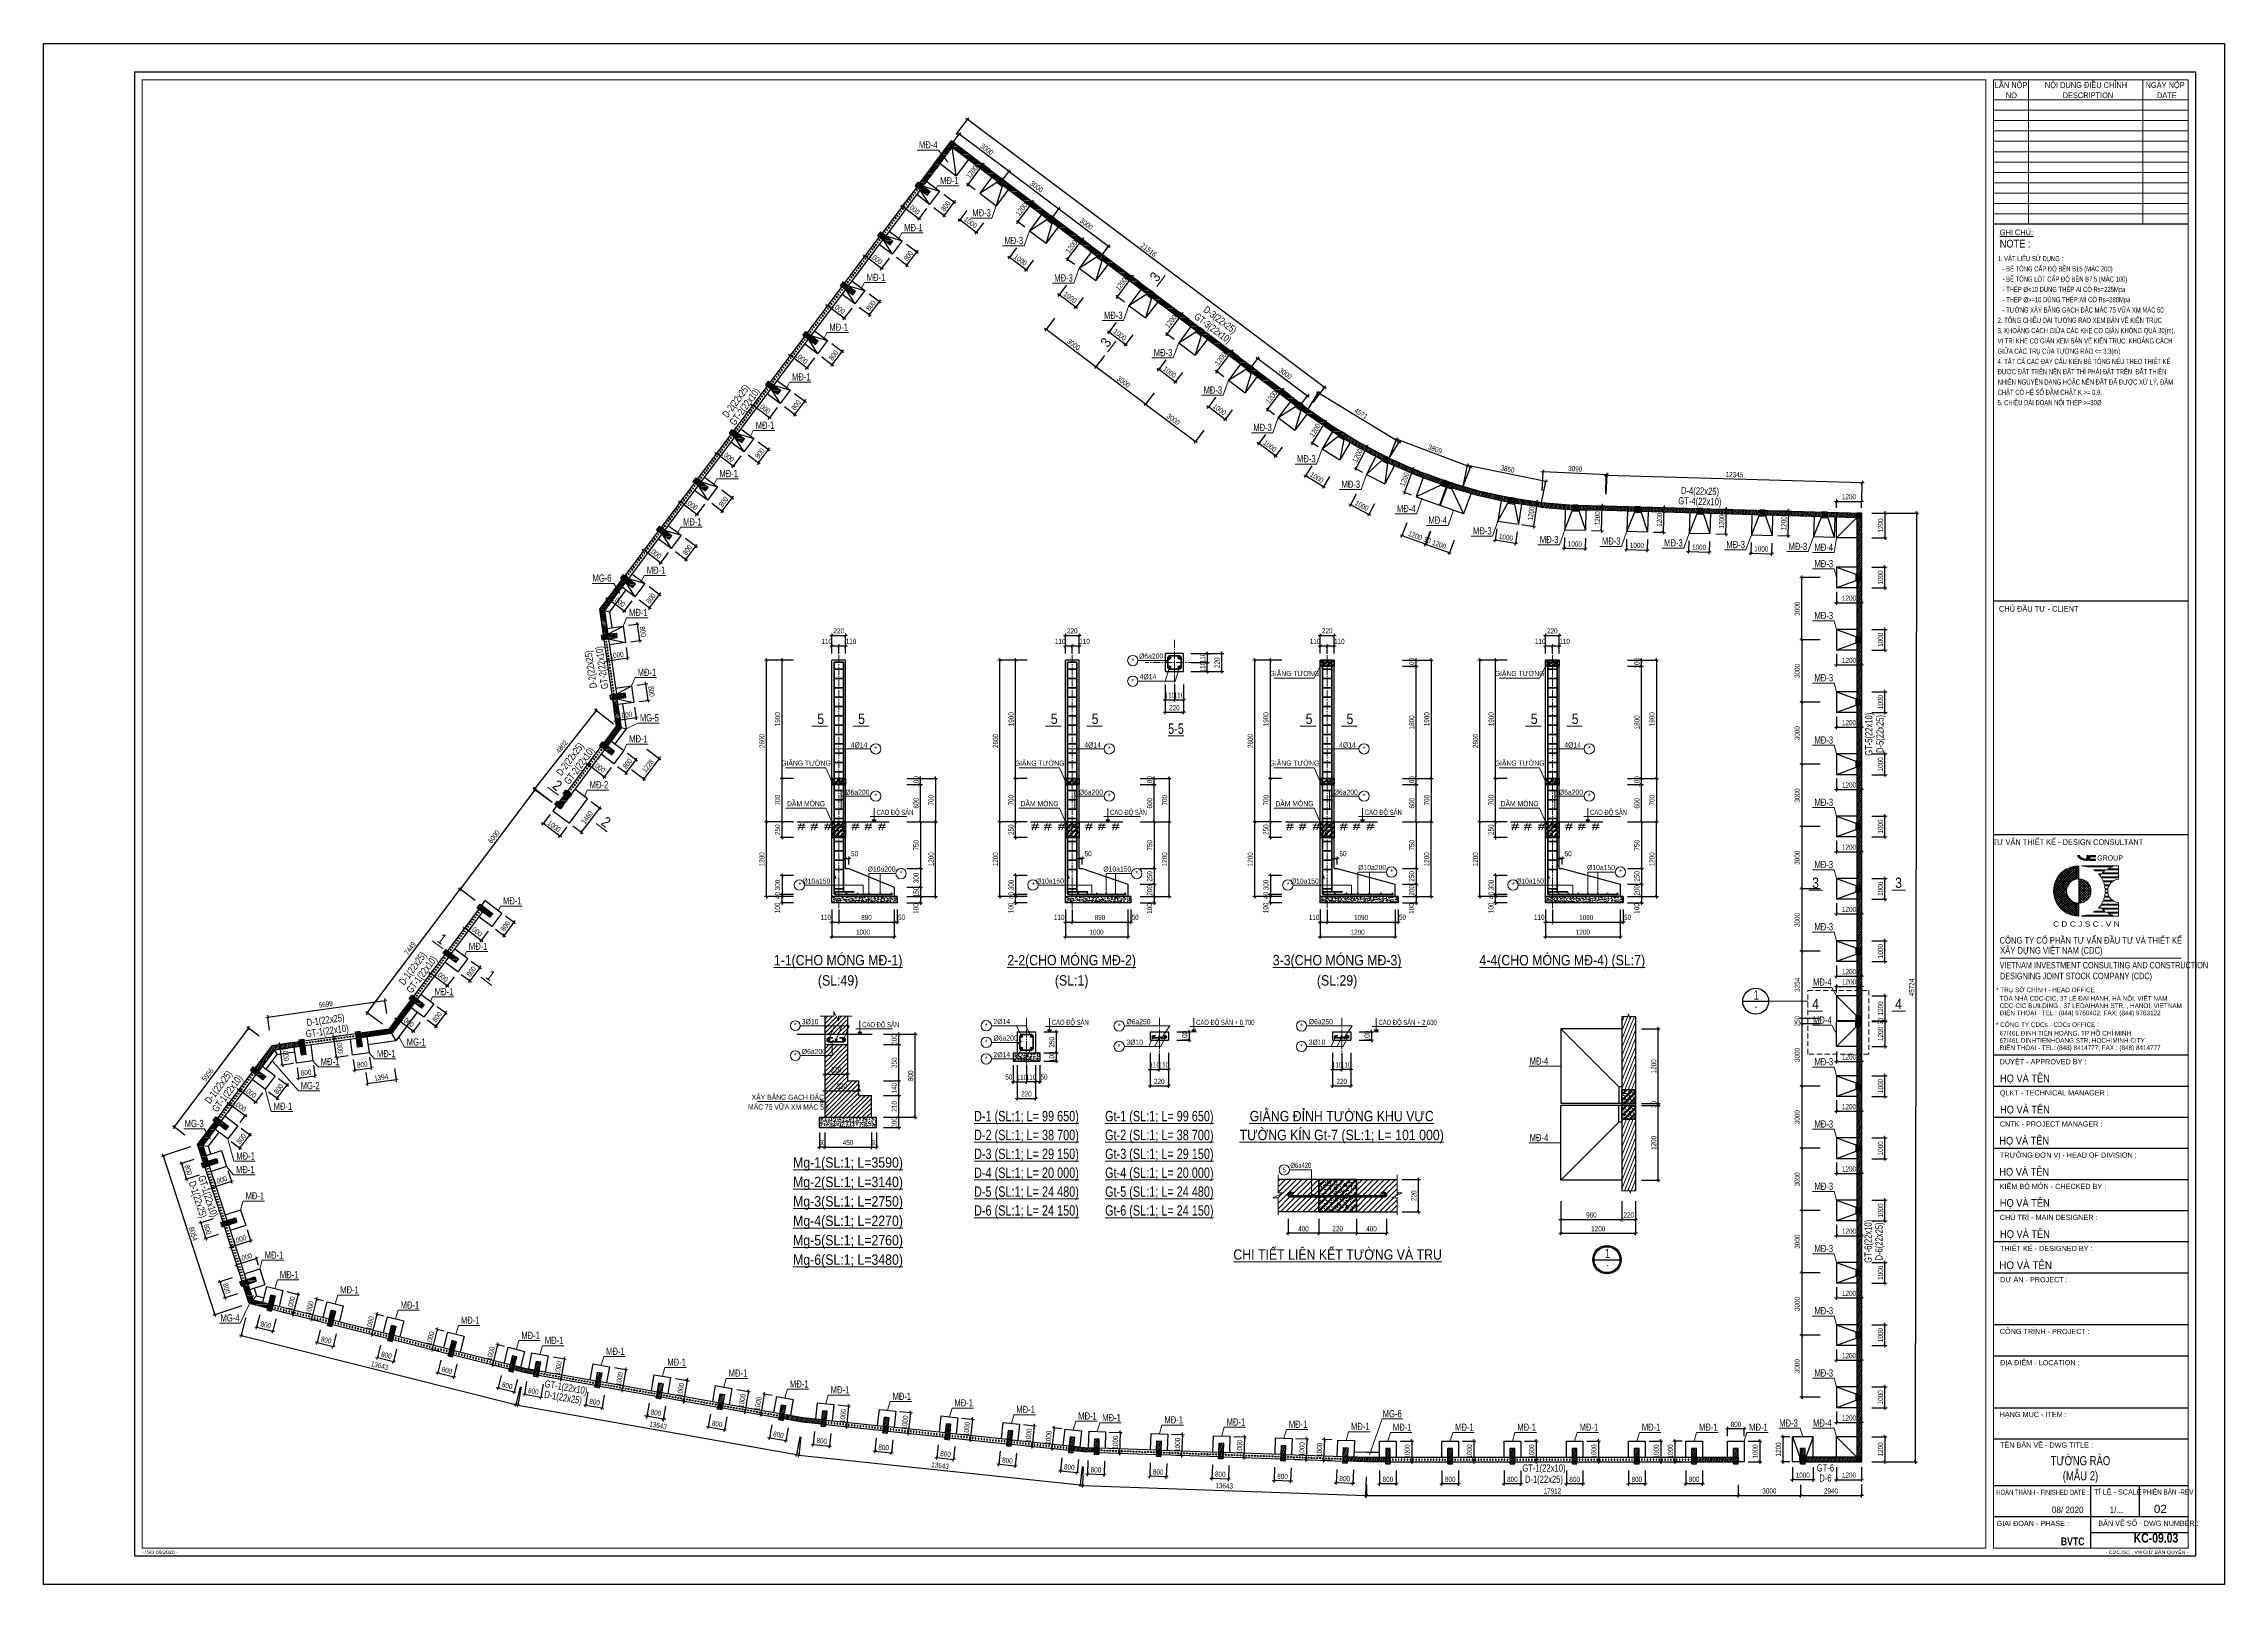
# Model space of a CAD drawing. Header units: millimetres. Extents: x 1360663 to 1465788, y -143522 to -69272.
import ezdxf
from ezdxf.enums import TextEntityAlignment as Align

# ---------------------------------------------------------------- set-up
doc = ezdxf.new("R2010")
doc.units = ezdxf.units.MM
doc.header["$MEASUREMENT"] = 0
doc.header["$PDMODE"] = 3
doc.linetypes.add('CENTER2', pattern=[1.125, 0.75, -0.125, 0.125, -0.125])
doc.linetypes.add('DASHED', pattern=[0.75, 0.5, -0.25])
doc.layers.get('0').update_dxf_attribs({"lineweight": 18})
for name, color, linetype, lineweight in [('CDC -TEXT KHUNG', 7, 'Continuous', 20), ('CDC-KHUNGTEN', 7, 'Continuous', 20), ('CDC_01.AXIS', 160, 'CENTER2', 13), ('CDC_02.DIM', 1, 'Continuous', 18), ('CDC_03.BORDER', 3, 'Continuous', 25), ('CDC_05.STEEL', 4, 'Continuous', 50), ('CDC_06.TEXT', 2, 'Continuous', 18), ('CDC_07.TEXTCOL', 3, 'Continuous', 18), ('CDC_09.COLUMN', 4, 'Continuous', 35), ('CDC_10.HATCH', 251, 'Continuous', 9), ('CDC_11.NOTE', 8, 'Continuous', 18), ('CDC_14.STEELNUM', 9, 'Continuous', 18), ('Hatch1', 250, 'Continuous', 5)]:
    doc.layers.add(name, color=color, linetype=linetype, lineweight=lineweight)
doc.layers.add('CDC.06.TEXT', color=2, linetype='Continuous')
doc.layers.add('CDC.10.HATCH', color=9, linetype='Continuous')
doc.styles.add('1', font='arial.ttf', dxfattribs={"width": 0.7})
doc.styles.add('ARIAL', font='arial.ttf', dxfattribs={"width": 0.85})
doc.styles.add('Arial_4', font='arial.ttf', dxfattribs={"width": 0.75, "height": 3})
doc.styles.add('Arial_B_3', font='arialbd.ttf', dxfattribs={"width": 0.75, "height": 3})
doc.styles.add('BIGTEXT', font='arial.ttf', dxfattribs={"width": 0.8})
doc.styles.add('KT CDC', font='arial.ttf', dxfattribs={"width": 0.85, "height": 200})
doc.styles.add('MIDTEXT', font='arial.ttf', dxfattribs={"width": 0.75, "height": 350})
doc.styles.add('SMTEXT', font='arial.ttf', dxfattribs={"width": 0.7})
doc.dimstyles.new('1-100', dxfattribs={"dimtxt": 250, "dimasz": 120, "dimexe": 120, "dimexo": 0.06, "dimgap": 100, "dimtad": 1, "dimdec": 0, "dimzin": 0, "dimdsep": 46, "dimtxsty": 'SMTEXT', "dimblk": 'OBLIQUE', "dimcen": 50, "dimdle": 120, "dimclrd": 8, "dimclre": 8, "dimclrt": 2, "dimadec": 0, "dimazin": 0, "dimtfac": 1, "dimtdec": 0, "dimtix": 1, "dimtmove": 2, "dimatfit": 0, "dimfxl": 1, "dimtolj": 1, "dimtzin": 0, "dimarcsym": 0})
doc.dimstyles.new('X1', dxfattribs={"dimtxt": 250, "dimasz": 0.8, "dimexe": 0, "dimexo": 0, "dimgap": 90, "dimtad": 1, "dimdec": 0, "dimzin": 13, "dimdsep": 46, "dimtxsty": '1', "dimblk1": 'CHEO', "dimblk2": 'CHEO', "dimsah": 1, "dimcen": 0, "dimclrd": 256, "dimclre": 256, "dimclrt": 3, "dimadec": 0, "dimazin": 0, "dimtfac": 1, "dimtdec": 0, "dimtix": 1, "dimtmove": 2, "dimatfit": 3, "dimldrblk": 'CHEO', "dimfxl": 1, "dimtolj": 1, "dimtzin": 13, "dimarcsym": 0})
doc.dimstyles.new('X3', dxfattribs={"dimtxt": 250, "dimasz": 0.8, "dimexe": 0, "dimexo": 0, "dimgap": 90, "dimtad": 1, "dimdec": 0, "dimlfac": 0.333333, "dimzin": 13, "dimdsep": 46, "dimtxsty": '1', "dimblk1": 'CHEO', "dimblk2": 'CHEO', "dimsah": 1, "dimcen": 0, "dimclrd": 256, "dimclre": 256, "dimclrt": 3, "dimadec": 0, "dimazin": 0, "dimtfac": 1, "dimtdec": 0, "dimtix": 1, "dimtmove": 2, "dimatfit": 3, "dimldrblk": 'CHEO', "dimfxl": 1, "dimtolj": 1, "dimtzin": 13, "dimarcsym": 0})
doc.dimstyles.new('X4', dxfattribs={"dimtxt": 250, "dimasz": 0.8, "dimexe": 0, "dimexo": 0, "dimgap": 90, "dimtad": 1, "dimdec": 0, "dimlfac": 0.25, "dimzin": 13, "dimdsep": 46, "dimtxsty": '1', "dimblk1": 'CHEO', "dimblk2": 'CHEO', "dimsah": 1, "dimcen": 0, "dimclrd": 256, "dimclre": 256, "dimclrt": 3, "dimadec": 0, "dimazin": 0, "dimtfac": 1, "dimtdec": 0, "dimtix": 1, "dimtmove": 2, "dimatfit": 3, "dimldrblk": 'CHEO', "dimfxl": 1, "dimtolj": 1, "dimtzin": 13, "dimarcsym": 0})
doc.dimstyles.new('X5', dxfattribs={"dimtxt": 250, "dimasz": 0.8, "dimexe": 0, "dimexo": 0, "dimgap": 90, "dimtad": 1, "dimdec": 0, "dimlfac": 0.2, "dimzin": 13, "dimdsep": 46, "dimtxsty": '1', "dimblk1": 'CHEO', "dimblk2": 'CHEO', "dimsah": 1, "dimcen": 0, "dimclrd": 256, "dimclre": 256, "dimclrt": 3, "dimadec": 0, "dimazin": 0, "dimtfac": 1, "dimtdec": 0, "dimtix": 1, "dimtmove": 2, "dimatfit": 3, "dimldrblk": 'CHEO', "dimfxl": 1, "dimtolj": 1, "dimtzin": 13, "dimarcsym": 0})
pattern_1 = [(330, (1368089.13, -73797.047), (25, 43.30127), [])]
pattern_2 = [(2e-12, (1368089.13, -73797.047), (-2e-12, 50), [])]
pattern_3 = [(5, (1368089.13, -73797.05), (69.42106, -82.7328), [11.25, -123.75]), (310, (1368089.13, -73797.05), (65.06522, 94.49883), [9, -99]), (55.4514, (1368094.91, -73803.94), (134.4863, 11.76592), [9.56103, -105.17132]), (1.1842, (1368110.34, -73775.83), (95.64206, -130.75395), [16.875, -185.625]), (51.6356, (1368118.31, -73786.73), (202.45675, 4.18485), [14.34154, -157.75695]), (306.1842, (1368110.34, -73775.83), (202.45675, 4.185), [13.5, -148.5]), (336, (1368115.65, -73791.74), (20.60737, -106.01574), [11.25, -123.75]), (281, (1368115.65, -73791.74), (102.72127, 51.1063), [9, -99]), (26.4514, (1368117.36, -73800.58), (123.3286, -54.90954), [9.56103, -105.17132]), (352.5, (1368089.13, -73797.047), (36.598473, 34.018978), [0, -97.8, 0, -100.5, 0, -99.375]), (322.5, (1368089.13, -73797.047), (69.73642, 13.93094), [0, -57.3, 0, -95.55, 0, -37.875]), (282.5, (1368065.477, -73773.394), (54.228114, -59.012725), [0, -37.5, 0, -117, 0, -155.25]), (272.5, (1368054.87, -73762.79), (72.47397, -51.2385), [0, -48.75, 0, -77.7, 0, -110.25]), (2e-12, (1368089.13, -73797.05), (-2e-12, 63.75), []), (2e-12, (1368102.12, -73784.054), (-2e-12, 63.75), [])]
pattern_4 = [(45, (-206327.186, -126955.05), (-35.355339, 35.355339), [])]
pattern_5 = [(0.0125278, (-206327.186, -126955.05), (-0.0109325, 49.9999988), [])]
pattern_6 = [(66.0005206, (-206327.186, -126955.05), (-45.6774577, 20.3364171), [])]
pattern_7 = [(68.015628, (-206327.186, -126955.05), (-46.3642999, 18.717684), [])]
pattern_8 = [(2e-12, (-206775.186, -126955.05), (-2e-12, 50), [])]
pattern_9 = [(2e-12, (-206775.186, -126955.05), (-2e-12, 50), [])]
pattern_10 = [(68.015628, (-206775.186, -126955.05), (-46.3642999, 18.717684), [])]
pattern_11 = [(68.015628, (-3526454.22, -152118.3), (-139.0928997, 56.153052), [])]

# ---------------------------------------------------------------- blocks, each defined once
blk = doc.blocks.new('CHEO')
at = {"layer": 'CDC_02.DIM'}
for points in [[(-121, 0), (121, 0)], [(0, 121), (0, -121)]]:
    blk.add_lwpolyline(points, dxfattribs=at)
at = {"layer": 'CDC_02.DIM', "color": 2, "const_width": 40}
blk.add_lwpolyline([(80, 80), (-80, -81)], dxfattribs=at)
blk = doc.blocks.new('*D2')
at = {"layer": 'CDC_02.DIM', "lineweight": -2, "transparency": 16777216}
for p, q in [((1449083, -91894), (1450958, -91897)), ((1450901, -137620), (1450958, -91897)), ((1449026, -137618), (1450901, -137621))]:
    blk.add_line(p, q, dxfattribs=at)
at = {"layer": 'Defpoints', "color": 0, "transparency": 16777216}
for p in [(1449083, -91894), (1450958, -91897), (1449026, -137618)]:
    blk.add_point(p, dxfattribs=at)
at = {"layer": 'CDC_02.DIM', "lineweight": -2, "transparency": 16777216, "xscale": 0.8, "yscale": 0.8, "zscale": 0.8}
for p, rotation in [((1450958, -91897), 89.92860852979454), ((1450901, -137621), 269.9286085297945)]:
    blk.add_blockref('CHEO', p, dxfattribs=dict(at, rotation=rotation))
at = {"layer": 'CDC_02.DIM', "color": 3, "transparency": 16777216, "insert": (1450712, -114758), "char_height": 250, "attachment_point": 5, "rotation": 89.92861, "style": '1'}
blk.add_mtext('\\A1;45724', dxfattribs=at)
blk = doc.blocks.new('*D3')
at = {"layer": 'CDC_02.DIM', "lineweight": -2, "transparency": 16777216}
for p, q in [((1435969, -90986), (1435994, -90086)), ((1448334, -90438), (1435995, -90086)), ((1448309, -91338), (1448334, -90438))]:
    blk.add_line(p, q, dxfattribs=at)
at = {"layer": 'Defpoints', "color": 0, "transparency": 16777216}
for p in [(1435994, -90086), (1435969, -90986), (1448309, -91338)]:
    blk.add_point(p, dxfattribs=at)
at = {"layer": 'CDC_02.DIM', "lineweight": -2, "transparency": 16777216, "xscale": 0.8, "yscale": 0.8, "zscale": 0.8}
for p, rotation in [((1435994, -90086), 178.3659738892021), ((1448334, -90438), 358.3659738892021)]:
    blk.add_blockref('CHEO', p, dxfattribs=dict(at, rotation=rotation))
at = {"layer": 'CDC_02.DIM', "color": 3, "transparency": 16777216, "insert": (1442171, -90044), "char_height": 250, "attachment_point": 5, "rotation": 358.36597, "style": '1'}
blk.add_mtext('\\A1;12345', dxfattribs=at)
blk = doc.blocks.new('*D4')
at = {"layer": 'CDC_02.DIM', "lineweight": -2, "transparency": 16777216}
for p, q in [((1432895, -90828), (1432942, -89900)), ((1436028, -90058), (1432943, -89900)), ((1435981, -90986), (1436029, -90058))]:
    blk.add_line(p, q, dxfattribs=at)
at = {"layer": 'Defpoints', "color": 0, "transparency": 16777216}
for p in [(1432942, -89900), (1432895, -90828), (1435981, -90986)]:
    blk.add_point(p, dxfattribs=at)
at = {"layer": 'CDC_02.DIM', "lineweight": -2, "transparency": 16777216, "xscale": 0.8, "yscale": 0.8, "zscale": 0.8}
for p, rotation in [((1432942, -89900), 177.0677319784245), ((1436029, -90058), 357.0677319784245)]:
    blk.add_blockref('CHEO', p, dxfattribs=dict(at, rotation=rotation))
at = {"layer": 'CDC_02.DIM', "color": 3, "transparency": 16777216, "insert": (1434497, -89761), "char_height": 250, "attachment_point": 5, "rotation": 357.06773, "style": '1'}
blk.add_mtext('\\A1;3090', dxfattribs=at)
blk = doc.blocks.new('*D5')
at = {"layer": 'CDC_02.DIM', "lineweight": -2, "transparency": 16777216}
for p, q in [((1429096, -90604), (1429304, -89597)), ((1433074, -90376), (1429305, -89597)), ((1432866, -91383), (1433074, -90376))]:
    blk.add_line(p, q, dxfattribs=at)
at = {"layer": 'Defpoints', "color": 0, "transparency": 16777216}
for p in [(1429304, -89597), (1429096, -90604), (1432866, -91383)]:
    blk.add_point(p, dxfattribs=at)
at = {"layer": 'CDC_02.DIM', "lineweight": -2, "transparency": 16777216, "xscale": 0.8, "yscale": 0.8, "zscale": 0.8}
for p, rotation in [((1429304, -89597), 168.325262939746), ((1433074, -90376), 348.325262939746)]:
    blk.add_blockref('CHEO', p, dxfattribs=dict(at, rotation=rotation))
at = {"layer": 'CDC_02.DIM', "color": 3, "transparency": 16777216, "insert": (1431233, -89773), "char_height": 250, "attachment_point": 5, "rotation": 348.32526, "style": '1'}
blk.add_mtext('\\A1;3850', dxfattribs=at)
blk = doc.blocks.new('*D6')
at = {"layer": 'CDC_02.DIM', "lineweight": -2, "transparency": 16777216}
for p, q in [((1425534, -89255), (1425880, -88340)), ((1429442, -89690), (1425881, -88341)), ((1429096, -90604), (1429443, -89690))]:
    blk.add_line(p, q, dxfattribs=at)
at = {"layer": 'Defpoints', "color": 0, "transparency": 16777216}
for p in [(1425534, -89255), (1425880, -88340), (1429096, -90604)]:
    blk.add_point(p, dxfattribs=at)
at = {"layer": 'CDC_02.DIM', "lineweight": -2, "transparency": 16777216, "xscale": 0.8, "yscale": 0.8, "zscale": 0.8}
for p, rotation in [((1425880, -88340), 159.2513037851191), ((1429443, -89690), 339.2513037851191)]:
    blk.add_blockref('CHEO', p, dxfattribs=dict(at, rotation=rotation))
at = {"layer": 'CDC_02.DIM', "color": 3, "transparency": 16777216, "insert": (1427739, -88812), "char_height": 250, "attachment_point": 5, "rotation": 339.2513, "style": '1'}
blk.add_mtext('\\A1;3809', dxfattribs=at)
blk = doc.blocks.new('*D7')
at = {"layer": 'CDC_02.DIM', "lineweight": -2, "transparency": 16777216}
for p, q in [((1421627, -86882), (1422103, -86098)), ((1426009, -88470), (1422104, -86098)), ((1425534, -89255), (1426010, -88471))]:
    blk.add_line(p, q, dxfattribs=at)
at = {"layer": 'Defpoints', "color": 0, "transparency": 16777216}
for p in [(1422103, -86098), (1421627, -86882), (1425534, -89255)]:
    blk.add_point(p, dxfattribs=at)
at = {"layer": 'CDC_02.DIM', "lineweight": -2, "transparency": 16777216, "xscale": 0.8, "yscale": 0.8, "zscale": 0.8}
for p, rotation in [((1422103, -86098), 148.7267537803228), ((1426010, -88471), 328.7267537803227)]:
    blk.add_blockref('CHEO', p, dxfattribs=dict(at, rotation=rotation))
at = {"layer": 'CDC_02.DIM', "color": 3, "transparency": 16777216, "insert": (1424170, -87098), "char_height": 250, "attachment_point": 5, "rotation": 328.72675, "style": '1'}
blk.add_mtext('\\A1;4571', dxfattribs=at)
blk = doc.blocks.new('*D8')
at = {"layer": 'CDC_02.DIM', "lineweight": -2, "transparency": 16777216}
for p, q in [((1404658, -73644), (1405198, -72924)), ((1422403, -85847), (1405199, -72925)), ((1421863, -86567), (1422404, -85847))]:
    blk.add_line(p, q, dxfattribs=at)
at = {"layer": 'Defpoints', "color": 0, "transparency": 16777216}
for p in [(1405198, -72924), (1404658, -73644), (1421863, -86567)]:
    blk.add_point(p, dxfattribs=at)
at = {"layer": 'CDC_02.DIM', "lineweight": -2, "transparency": 16777216, "xscale": 0.8, "yscale": 0.8, "zscale": 0.8}
for p, rotation in [((1405198, -72924), 143.0896064855311), ((1422404, -85847), 323.0896064855311)]:
    blk.add_blockref('CHEO', p, dxfattribs=dict(at, rotation=rotation))
at = {"layer": 'CDC_02.DIM', "color": 3, "transparency": 16777216, "insert": (1413932, -79212), "char_height": 250, "attachment_point": 5, "rotation": 323.08961, "style": '1'}
blk.add_mtext('\\A1;21518', dxfattribs=at)
blk = doc.blocks.new('*D9')
at = {"layer": 'CDC_02.DIM', "lineweight": -2, "transparency": 16777216}
for p, q in [((1390339, -103723), (1389602, -104704)), ((1389741, -103273), (1390339, -103722)), ((1389003, -104255), (1389601, -104704))]:
    blk.add_line(p, q, dxfattribs=at)
at = {"layer": 'Defpoints', "color": 0, "transparency": 16777216}
for p in [(1389741, -103273), (1389003, -104255), (1389601, -104704)]:
    blk.add_point(p, dxfattribs=at)
at = {"layer": 'CDC_02.DIM', "lineweight": -2, "transparency": 16777216, "xscale": 0.8, "yscale": 0.8, "zscale": 0.8}
for p, rotation in [((1390339, -103722), 53.07546375649167), ((1389601, -104704), 233.0754637564917)]:
    blk.add_blockref('CHEO', p, dxfattribs=dict(at, rotation=rotation))
at = {"layer": 'CDC_02.DIM', "color": 3, "transparency": 16777216, "insert": (1389796, -104082), "char_height": 250, "attachment_point": 5, "rotation": 53.07546, "style": '1'}
blk.add_mtext('\\A1;1228', dxfattribs=at)
blk = doc.blocks.new('*D10')
at = {"layer": 'CDC_02.DIM', "lineweight": -2, "transparency": 16777216}
for p, q in [((1384344, -105226), (1380743, -110026)), ((1385067, -105767), (1384345, -105225)), ((1381464, -110569), (1380742, -110027))]:
    blk.add_line(p, q, dxfattribs=at)
at = {"layer": 'Defpoints', "color": 0, "transparency": 16777216}
for p in [(1385067, -105767), (1380742, -110027), (1381464, -110569)]:
    blk.add_point(p, dxfattribs=at)
at = {"layer": 'CDC_02.DIM', "lineweight": -2, "transparency": 16777216, "xscale": 0.8, "yscale": 0.8, "zscale": 0.8}
for p, rotation in [((1384345, -105225), 53.12175331898131), ((1380742, -110027), 233.1217533189813)]:
    blk.add_blockref('CHEO', p, dxfattribs=dict(at, rotation=rotation))
at = {"layer": 'CDC_02.DIM', "color": 3, "transparency": 16777216, "insert": (1382369, -107495), "char_height": 250, "attachment_point": 5, "rotation": 53.12175, "style": '1'}
blk.add_mtext('\\A1;6000', dxfattribs=at)
blk = doc.blocks.new('*D11')
at = {"layer": 'CDC_02.DIM', "lineweight": -2, "transparency": 16777216}
for p, q in [((1377579, -118664), (1377656, -119207)), ((1376198, -118860), (1376275, -119404)), ((1377655, -119207), (1376276, -119403))]:
    blk.add_line(p, q, dxfattribs=at)
at = {"layer": 'Defpoints', "color": 0, "transparency": 16777216}
for p in [(1377579, -118664), (1376198, -118860), (1376275, -119404)]:
    blk.add_point(p, dxfattribs=at)
at = {"layer": 'CDC_02.DIM', "lineweight": -2, "transparency": 16777216, "xscale": 0.8, "yscale": 0.8, "zscale": 0.8}
for p, rotation in [((1376275, -119404), 188.0933526623378), ((1377656, -119207), 8.093352662337834)]:
    blk.add_blockref('CHEO', p, dxfattribs=dict(at, rotation=rotation))
at = {"layer": 'CDC_02.DIM', "color": 3, "transparency": 16777216, "insert": (1376935, -119090), "char_height": 250, "attachment_point": 5, "rotation": 8.09335, "style": '1'}
blk.add_mtext('\\A1;1394', dxfattribs=at)
blk = doc.blocks.new('*D12')
at = {"layer": 'CDC_02.DIM', "lineweight": -2, "transparency": 16777216}
for p, q in [((1370536, -116717), (1366960, -121478)), ((1371054, -117105), (1370537, -116717)), ((1367476, -121867), (1366960, -121479))]:
    blk.add_line(p, q, dxfattribs=at)
at = {"layer": 'Defpoints', "color": 0, "transparency": 16777216}
for p in [(1371054, -117105), (1366960, -121479), (1367476, -121867)]:
    blk.add_point(p, dxfattribs=at)
at = {"layer": 'CDC_02.DIM', "lineweight": -2, "transparency": 16777216, "xscale": 0.8, "yscale": 0.8, "zscale": 0.8}
for p, rotation in [((1370537, -116717), 53.08799247696555), ((1366960, -121479), 233.0879924769656)]:
    blk.add_blockref('CHEO', p, dxfattribs=dict(at, rotation=rotation))
at = {"layer": 'CDC_02.DIM', "color": 3, "transparency": 16777216, "insert": (1368574, -118967), "char_height": 250, "attachment_point": 5, "rotation": 53.08799, "style": '1'}
blk.add_mtext('\\A1;5956', dxfattribs=at)
blk = doc.blocks.new('*D13')
at = {"layer": 'CDC_02.DIM', "lineweight": -2, "transparency": 16777216}
for p, q in [((1371470, -116182), (1377111, -115380)), ((1377201, -116012), (1377111, -115380)), ((1371560, -116814), (1371470, -116182))]:
    blk.add_line(p, q, dxfattribs=at)
at = {"layer": 'Defpoints', "color": 0, "transparency": 16777216}
for p in [(1377111, -115380), (1377201, -116012), (1371560, -116814)]:
    blk.add_point(p, dxfattribs=at)
at = {"layer": 'CDC_02.DIM', "lineweight": -2, "transparency": 16777216, "xscale": 0.8, "yscale": 0.8, "zscale": 0.8}
for p, rotation in [((1377111, -115380), 8.093352659552492), ((1371470, -116182), 188.0933526595525)]:
    blk.add_blockref('CHEO', p, dxfattribs=dict(at, rotation=rotation))
at = {"layer": 'CDC_02.DIM', "color": 3, "transparency": 16777216, "insert": (1374260, -115566), "char_height": 250, "attachment_point": 5, "rotation": 8.09335, "style": '1'}
blk.add_mtext('\\A1;5699', dxfattribs=at)
blk = doc.blocks.new('*D14')
at = {"layer": 'CDC_02.DIM', "lineweight": -2, "transparency": 16777216}
for p, q in [((1367739, -122441), (1366431, -122865)), ((1366432, -122866), (1368916, -130526)), ((1370223, -130103), (1368916, -130527))]:
    blk.add_line(p, q, dxfattribs=at)
at = {"layer": 'Defpoints', "color": 0, "transparency": 16777216}
for p in [(1367739, -122441), (1370223, -130103), (1368916, -130527)]:
    blk.add_point(p, dxfattribs=at)
at = {"layer": 'CDC_02.DIM', "lineweight": -2, "transparency": 16777216, "xscale": 0.8, "yscale": 0.8, "zscale": 0.8}
for p, rotation in [((1366431, -122865), 107.9666944804199), ((1368916, -130527), 287.9666944804199)]:
    blk.add_blockref('CHEO', p, dxfattribs=dict(at, rotation=rotation))
at = {"layer": 'CDC_02.DIM', "color": 3, "transparency": 16777216, "insert": (1367881, -126629), "char_height": 250, "attachment_point": 5, "rotation": 287.96669, "style": '1'}
blk.add_mtext('\\A1;8054', dxfattribs=at)
blk = doc.blocks.new('*D15')
at = {"layer": 'CDC_02.DIM', "lineweight": -2, "transparency": 16777216}
for p, q in [((1376268, -115981), (1380740, -110025)), ((1381467, -110570), (1380740, -110025)), ((1376994, -116527), (1376267, -115981))]:
    blk.add_line(p, q, dxfattribs=at)
at = {"layer": 'Defpoints', "color": 0, "transparency": 16777216}
for p in [(1380740, -110025), (1381467, -110570), (1376994, -116527)]:
    blk.add_point(p, dxfattribs=at)
at = {"layer": 'CDC_02.DIM', "lineweight": -2, "transparency": 16777216, "xscale": 0.8, "yscale": 0.8, "zscale": 0.8}
for p, rotation in [((1380740, -110025), 53.09885139057766), ((1376267, -115981), 233.0988513905776)]:
    blk.add_blockref('CHEO', p, dxfattribs=dict(at, rotation=rotation))
at = {"layer": 'CDC_02.DIM', "color": 3, "transparency": 16777216, "insert": (1378330, -112872), "char_height": 250, "attachment_point": 5, "rotation": 53.09885, "style": '1'}
blk.add_mtext('\\A1;7449', dxfattribs=at)
blk = doc.blocks.new('*D16')
at = {"layer": 'CDC_02.DIM', "lineweight": -2, "transparency": 16777216}
for p, q in [((1387293, -101403), (1384332, -105181)), ((1388134, -102060), (1387294, -101402)), ((1385171, -105840), (1384331, -105182))]:
    blk.add_line(p, q, dxfattribs=at)
at = {"layer": 'Defpoints', "color": 0, "transparency": 16777216}
for p in [(1388134, -102060), (1384331, -105182), (1385171, -105840)]:
    blk.add_point(p, dxfattribs=at)
at = {"layer": 'CDC_02.DIM', "lineweight": -2, "transparency": 16777216, "xscale": 0.8, "yscale": 0.8, "zscale": 0.8}
for p, rotation in [((1387294, -101402), 51.9089616640835), ((1384331, -105182), 231.9089616640835)]:
    blk.add_blockref('CHEO', p, dxfattribs=dict(at, rotation=rotation))
at = {"layer": 'CDC_02.DIM', "color": 3, "transparency": 16777216, "insert": (1385641, -103158), "char_height": 250, "attachment_point": 5, "rotation": 51.90896, "style": '1'}
blk.add_mtext('\\A1;4802', dxfattribs=at)
blk = doc.blocks.new('*D17')
at = {"layer": 'CDC_02.DIM', "lineweight": -2, "transparency": 16777216}
for p, q in [((1370400, -130681), (1370187, -131527)), ((1370188, -131527), (1383418, -134852)), ((1383632, -134006), (1383419, -134852))]:
    blk.add_line(p, q, dxfattribs=at)
at = {"layer": 'Defpoints', "color": 0, "transparency": 16777216}
for p in [(1370400, -130681), (1383632, -134006), (1383419, -134852)]:
    blk.add_point(p, dxfattribs=at)
at = {"layer": 'CDC_02.DIM', "lineweight": -2, "transparency": 16777216, "xscale": 0.8, "yscale": 0.8, "zscale": 0.8}
for p, rotation in [((1370187, -131527), 165.894246921614), ((1383419, -134852), 345.894246921614)]:
    blk.add_blockref('CHEO', p, dxfattribs=dict(at, rotation=rotation))
at = {"layer": 'CDC_02.DIM', "color": 3, "transparency": 16777216, "insert": (1376856, -132978), "char_height": 250, "attachment_point": 5, "rotation": 345.89425, "style": '1'}
blk.add_mtext('\\A1;13643', dxfattribs=at)
blk = doc.blocks.new('*D18')
at = {"layer": 'CDC_02.DIM', "lineweight": -2, "transparency": 16777216}
for p, q in [((1383680, -134018), (1383527, -134879)), ((1383528, -134879), (1396959, -137265)), ((1397113, -136405), (1396960, -137266))]:
    blk.add_line(p, q, dxfattribs=at)
at = {"layer": 'Defpoints', "color": 0, "transparency": 16777216}
for p in [(1383680, -134018), (1397113, -136405), (1396960, -137266)]:
    blk.add_point(p, dxfattribs=at)
at = {"layer": 'CDC_02.DIM', "lineweight": -2, "transparency": 16777216, "xscale": 0.8, "yscale": 0.8, "zscale": 0.8}
for p, rotation in [((1383527, -134879), 169.9244605936944), ((1396960, -137266), 349.9244605936944)]:
    blk.add_blockref('CHEO', p, dxfattribs=dict(at, rotation=rotation))
at = {"layer": 'CDC_02.DIM', "color": 3, "transparency": 16777216, "insert": (1390282, -135858), "char_height": 250, "attachment_point": 5, "rotation": 349.92446, "style": '1'}
blk.add_mtext('\\A1;13643', dxfattribs=at)
blk = doc.blocks.new('*D19')
at = {"layer": 'CDC_02.DIM', "lineweight": -2, "transparency": 16777216}
for p, q in [((1397163, -136410), (1397070, -137294)), ((1397070, -137294), (1410636, -138731)), ((1410731, -137847), (1410637, -138731))]:
    blk.add_line(p, q, dxfattribs=at)
at = {"layer": 'Defpoints', "color": 0, "transparency": 16777216}
for p in [(1397163, -136410), (1410637, -138731), (1410731, -137847)]:
    blk.add_point(p, dxfattribs=at)
at = {"layer": 'CDC_02.DIM', "lineweight": -2, "transparency": 16777216, "xscale": 0.8, "yscale": 0.8, "zscale": 0.8}
for p, rotation in [((1397070, -137294), 173.9546088122396), ((1410637, -138731), 353.9546088122396)]:
    blk.add_blockref('CHEO', p, dxfattribs=dict(at, rotation=rotation))
at = {"layer": 'CDC_02.DIM', "color": 3, "transparency": 16777216, "insert": (1403876, -137796), "char_height": 250, "attachment_point": 5, "rotation": 353.95461, "style": '1'}
blk.add_mtext('\\A1;13643', dxfattribs=at)
blk = doc.blocks.new('*D20')
at = {"layer": 'CDC_02.DIM', "lineweight": -2, "transparency": 16777216}
for p, q in [((1410780, -137865), (1410749, -138752)), ((1410750, -138752), (1424383, -139231)), ((1424415, -138345), (1424384, -139232))]:
    blk.add_line(p, q, dxfattribs=at)
at = {"layer": 'Defpoints', "color": 0, "transparency": 16777216}
for p in [(1410780, -137865), (1424415, -138345), (1424384, -139232)]:
    blk.add_point(p, dxfattribs=at)
at = {"layer": 'CDC_02.DIM', "lineweight": -2, "transparency": 16777216, "xscale": 0.8, "yscale": 0.8, "zscale": 0.8}
for p, rotation in [((1410749, -138752), 177.9849383249283), ((1424384, -139232), 357.9849383249283)]:
    blk.add_blockref('CHEO', p, dxfattribs=dict(at, rotation=rotation))
at = {"layer": 'CDC_02.DIM', "color": 3, "transparency": 16777216, "insert": (1417574, -138774), "char_height": 250, "attachment_point": 5, "rotation": 357.98494, "style": '1'}
blk.add_mtext('\\A1;13643', dxfattribs=at)
blk = doc.blocks.new('*D21')
at = {"layer": 'CDC_02.DIM', "lineweight": -2, "transparency": 16777216}
for p, q in [((1424441, -138720), (1424441, -139240)), ((1442353, -138720), (1442353, -139239)), ((1424441, -139240), (1442352, -139239))]:
    blk.add_line(p, q, dxfattribs=at)
at = {"layer": 'Defpoints', "color": 0, "transparency": 16777216}
for p in [(1424441, -138720), (1442353, -138720), (1442353, -139239)]:
    blk.add_point(p, dxfattribs=at)
at = {"layer": 'CDC_02.DIM', "lineweight": -2, "transparency": 16777216, "xscale": 0.8, "yscale": 0.8, "zscale": 0.8}
for p, rotation in [((1424441, -139240), 180.0018849838016), ((1442353, -139239), 0.001884983801560306)]:
    blk.add_blockref('CHEO', p, dxfattribs=dict(at, rotation=rotation))
at = {"layer": 'CDC_02.DIM', "color": 3, "transparency": 16777216, "insert": (1433397, -139022), "char_height": 250, "attachment_point": 5, "rotation": 0.00188, "style": '1'}
blk.add_mtext('\\A1;17912', dxfattribs=at)
blk = doc.blocks.new('*D22')
at = {"layer": 'CDC_02.DIM', "lineweight": -2, "transparency": 16777216}
for p, q in [((1442353, -138720), (1442353, -139239)), ((1445353, -138720), (1445353, -139239)), ((1442354, -139239), (1445352, -139239))]:
    blk.add_line(p, q, dxfattribs=at)
at = {"layer": 'Defpoints', "color": 0, "transparency": 16777216}
for p in [(1442353, -138720), (1445353, -138720), (1445353, -139239)]:
    blk.add_point(p, dxfattribs=at)
at = {"layer": 'CDC_02.DIM', "lineweight": -2, "transparency": 16777216, "xscale": 0.8, "yscale": 0.8, "zscale": 0.8, "rotation": 180}
blk.add_blockref('CHEO', (1442353, -139239), dxfattribs=at)
at = {"layer": 'CDC_02.DIM', "lineweight": -2, "transparency": 16777216, "xscale": 0.8, "yscale": 0.8, "zscale": 0.8}
blk.add_blockref('CHEO', (1445353, -139239), dxfattribs=at)
at = {"layer": 'CDC_02.DIM', "color": 3, "transparency": 16777216, "insert": (1443853, -139022), "char_height": 250, "attachment_point": 5, "style": '1'}
blk.add_mtext('\\A1;3000', dxfattribs=at)
blk = doc.blocks.new('*D23')
at = {"layer": 'CDC_02.DIM', "lineweight": -2, "transparency": 16777216}
for p, q in [((1445354, -138718), (1445354, -139239)), ((1448294, -138716), (1448294, -139237)), ((1445355, -139239), (1448293, -139237))]:
    blk.add_line(p, q, dxfattribs=at)
at = {"layer": 'Defpoints', "color": 0, "transparency": 16777216}
for p in [(1445354, -138718), (1448294, -138716), (1448294, -139237)]:
    blk.add_point(p, dxfattribs=at)
at = {"layer": 'CDC_02.DIM', "lineweight": -2, "transparency": 16777216, "xscale": 0.8, "yscale": 0.8, "zscale": 0.8}
for p, rotation in [((1445354, -139239), 180.0529650449992), ((1448294, -139237), 0.05296504499920342)]:
    blk.add_blockref('CHEO', p, dxfattribs=dict(at, rotation=rotation))
at = {"layer": 'CDC_02.DIM', "color": 3, "transparency": 16777216, "insert": (1446824, -139020), "char_height": 250, "attachment_point": 5, "rotation": 0.05297, "style": '1'}
blk.add_mtext('\\A1;2940', dxfattribs=at)
blk = doc.blocks.new('*D24')
at = {"layer": 'CDC_02.DIM', "lineweight": -2, "transparency": 16777216}
for p, q in [((1401778, -79569), (1402280, -79947)), ((1402258, -78930), (1402761, -79307)), ((1402281, -79946), (1402760, -79308))]:
    blk.add_line(p, q, dxfattribs=at)
at = {"layer": 'Defpoints', "color": 0, "transparency": 16777216}
for p in [(1401778, -79569), (1402258, -78930), (1402761, -79307)]:
    blk.add_point(p, dxfattribs=at)
at = {"layer": 'CDC_02.DIM', "lineweight": -2, "transparency": 16777216, "xscale": 0.8, "yscale": 0.8, "zscale": 0.8}
for p, rotation in [((1402280, -79947), 233.087991526199), ((1402761, -79307), 53.087991526199)]:
    blk.add_blockref('CHEO', p, dxfattribs=dict(at, rotation=rotation))
at = {"layer": 'CDC_02.DIM', "color": 3, "transparency": 16777216, "insert": (1402346, -79496), "char_height": 250, "attachment_point": 5, "rotation": 53.08799, "style": '1'}
blk.add_mtext('\\A1;800', dxfattribs=at)
blk = doc.blocks.new('*D25')
at = {"layer": 'CDC_02.DIM', "lineweight": -2, "transparency": 16777216}
for p, q in [((1400624, -79014), (1400255, -79505)), ((1401054, -80106), (1400255, -79506)), ((1401424, -79614), (1401054, -80106))]:
    blk.add_line(p, q, dxfattribs=at)
at = {"layer": 'Defpoints', "color": 0, "transparency": 16777216}
for p in [(1400255, -79505), (1400624, -79014), (1401424, -79614)]:
    blk.add_point(p, dxfattribs=at)
at = {"layer": 'CDC_02.DIM', "lineweight": -2, "transparency": 16777216, "xscale": 0.8, "yscale": 0.8, "zscale": 0.8}
for p, rotation in [((1400255, -79505), 143.0879915277351), ((1401054, -80106), 323.087991527735)]:
    blk.add_blockref('CHEO', p, dxfattribs=dict(at, rotation=rotation))
at = {"layer": 'CDC_02.DIM', "color": 3, "transparency": 16777216, "insert": (1400785, -79632), "char_height": 250, "attachment_point": 5, "rotation": 323.08799, "style": '1'}
blk.add_mtext('\\A1;1000', dxfattribs=at)
blk = doc.blocks.new('*D26')
at = {"layer": 'CDC_02.DIM', "lineweight": -2, "transparency": 16777216}
for p, q in [((1399975, -81968), (1400478, -82345)), ((1400456, -81328), (1400958, -81705)), ((1400478, -82344), (1400958, -81706))]:
    blk.add_line(p, q, dxfattribs=at)
at = {"layer": 'Defpoints', "color": 0, "transparency": 16777216}
for p in [(1399975, -81968), (1400456, -81328), (1400958, -81705)]:
    blk.add_point(p, dxfattribs=at)
at = {"layer": 'CDC_02.DIM', "lineweight": -2, "transparency": 16777216, "xscale": 0.8, "yscale": 0.8, "zscale": 0.8}
for p, rotation in [((1400958, -81705), 53.08799152619962), ((1400478, -82345), 233.0879915261996)]:
    blk.add_blockref('CHEO', p, dxfattribs=dict(at, rotation=rotation))
at = {"layer": 'CDC_02.DIM', "color": 3, "transparency": 16777216, "insert": (1400544, -81895), "char_height": 250, "attachment_point": 5, "rotation": 53.08799, "style": '1'}
blk.add_mtext('\\A1;800', dxfattribs=at)
blk = doc.blocks.new('*D27')
at = {"layer": 'CDC_02.DIM', "lineweight": -2, "transparency": 16777216}
for p, q in [((1398822, -81412), (1398453, -81904)), ((1399252, -82504), (1398453, -81904)), ((1399622, -82013), (1399252, -82504))]:
    blk.add_line(p, q, dxfattribs=at)
at = {"layer": 'Defpoints', "color": 0, "transparency": 16777216}
for p in [(1398453, -81904), (1398822, -81412), (1399622, -82013)]:
    blk.add_point(p, dxfattribs=at)
at = {"layer": 'CDC_02.DIM', "lineweight": -2, "transparency": 16777216, "xscale": 0.8, "yscale": 0.8, "zscale": 0.8}
for p, rotation in [((1398453, -81904), 143.087991527695), ((1399252, -82504), 323.087991527695)]:
    blk.add_blockref('CHEO', p, dxfattribs=dict(at, rotation=rotation))
at = {"layer": 'CDC_02.DIM', "color": 3, "transparency": 16777216, "insert": (1398983, -82030), "char_height": 250, "attachment_point": 5, "rotation": 323.08799, "style": '1'}
blk.add_mtext('\\A1;1000', dxfattribs=at)
blk = doc.blocks.new('*D28')
at = {"layer": 'CDC_02.DIM', "lineweight": -2, "transparency": 16777216}
for p, q in [((1398655, -83727), (1399157, -84104)), ((1398174, -84367), (1398677, -84744)), ((1398677, -84743), (1399157, -84105))]:
    blk.add_line(p, q, dxfattribs=at)
at = {"layer": 'Defpoints', "color": 0, "transparency": 16777216}
for p in [(1398655, -83727), (1398174, -84367), (1399157, -84104)]:
    blk.add_point(p, dxfattribs=at)
at = {"layer": 'CDC_02.DIM', "lineweight": -2, "transparency": 16777216, "xscale": 0.8, "yscale": 0.8, "zscale": 0.8}
for p, rotation in [((1399157, -84104), 53.087991526199), ((1398677, -84744), 233.087991526199)]:
    blk.add_blockref('CHEO', p, dxfattribs=dict(at, rotation=rotation))
at = {"layer": 'CDC_02.DIM', "color": 3, "transparency": 16777216, "insert": (1398743, -84294), "char_height": 250, "attachment_point": 5, "rotation": 53.08799, "style": '1'}
blk.add_mtext('\\A1;800', dxfattribs=at)
blk = doc.blocks.new('*D29')
at = {"layer": 'CDC_02.DIM', "lineweight": -2, "transparency": 16777216}
for p, q in [((1397021, -83811), (1396651, -84303)), ((1397450, -84903), (1396652, -84303)), ((1397820, -84412), (1397451, -84903))]:
    blk.add_line(p, q, dxfattribs=at)
at = {"layer": 'Defpoints', "color": 0, "transparency": 16777216}
for p in [(1397021, -83811), (1396651, -84303), (1397820, -84412)]:
    blk.add_point(p, dxfattribs=at)
at = {"layer": 'CDC_02.DIM', "lineweight": -2, "transparency": 16777216, "xscale": 0.8, "yscale": 0.8, "zscale": 0.8}
for p, rotation in [((1396651, -84303), 143.087991527703), ((1397451, -84903), 323.087991527703)]:
    blk.add_blockref('CHEO', p, dxfattribs=dict(at, rotation=rotation))
at = {"layer": 'CDC_02.DIM', "color": 3, "transparency": 16777216, "insert": (1397182, -84429), "char_height": 250, "attachment_point": 5, "rotation": 323.08799, "style": '1'}
blk.add_mtext('\\A1;1000', dxfattribs=at)
blk = doc.blocks.new('*D30')
at = {"layer": 'CDC_02.DIM', "lineweight": -2, "transparency": 16777216}
for p, q in [((1396853, -86126), (1397355, -86503)), ((1396372, -86765), (1396875, -87143)), ((1396875, -87142), (1397355, -86504))]:
    blk.add_line(p, q, dxfattribs=at)
at = {"layer": 'Defpoints', "color": 0, "transparency": 16777216}
for p in [(1396853, -86126), (1396372, -86765), (1397355, -86503)]:
    blk.add_point(p, dxfattribs=at)
at = {"layer": 'CDC_02.DIM', "lineweight": -2, "transparency": 16777216, "xscale": 0.8, "yscale": 0.8, "zscale": 0.8}
for p, rotation in [((1396875, -87143), 233.087991526213), ((1397355, -86503), 53.08799152621296)]:
    blk.add_blockref('CHEO', p, dxfattribs=dict(at, rotation=rotation))
at = {"layer": 'CDC_02.DIM', "color": 3, "transparency": 16777216, "insert": (1396941, -86692), "char_height": 250, "attachment_point": 5, "rotation": 53.08799, "style": '1'}
blk.add_mtext('\\A1;800', dxfattribs=at)
blk = doc.blocks.new('*D31')
at = {"layer": 'CDC_02.DIM', "lineweight": -2, "transparency": 16777216}
for p, q in [((1395219, -86210), (1394850, -86701)), ((1395649, -87302), (1394850, -86702)), ((1396019, -86810), (1395649, -87302))]:
    blk.add_line(p, q, dxfattribs=at)
at = {"layer": 'Defpoints', "color": 0, "transparency": 16777216}
for p in [(1394850, -86701), (1395219, -86210), (1396019, -86810)]:
    blk.add_point(p, dxfattribs=at)
at = {"layer": 'CDC_02.DIM', "lineweight": -2, "transparency": 16777216, "xscale": 0.8, "yscale": 0.8, "zscale": 0.8}
for p, rotation in [((1394850, -86701), 143.087991527727), ((1395649, -87302), 323.087991527727)]:
    blk.add_blockref('CHEO', p, dxfattribs=dict(at, rotation=rotation))
at = {"layer": 'CDC_02.DIM', "color": 3, "transparency": 16777216, "insert": (1395380, -86828), "char_height": 250, "attachment_point": 5, "rotation": 323.08799, "style": '1'}
blk.add_mtext('\\A1;1000', dxfattribs=at)
blk = doc.blocks.new('*D32')
at = {"layer": 'CDC_02.DIM', "lineweight": -2, "transparency": 16777216}
for p, q in [((1394621, -89093), (1395124, -89471)), ((1395102, -88454), (1395604, -88831)), ((1395124, -89470), (1395604, -88832))]:
    blk.add_line(p, q, dxfattribs=at)
at = {"layer": 'Defpoints', "color": 0, "transparency": 16777216}
for p in [(1394621, -89093), (1395102, -88454), (1395604, -88831)]:
    blk.add_point(p, dxfattribs=at)
at = {"layer": 'CDC_02.DIM', "lineweight": -2, "transparency": 16777216, "xscale": 0.8, "yscale": 0.8, "zscale": 0.8}
for p, rotation in [((1395124, -89471), 233.0879915261456), ((1395604, -88831), 53.08799152614566)]:
    blk.add_blockref('CHEO', p, dxfattribs=dict(at, rotation=rotation))
at = {"layer": 'CDC_02.DIM', "color": 3, "transparency": 16777216, "insert": (1395190, -89020), "char_height": 250, "attachment_point": 5, "rotation": 53.08799, "style": '1'}
blk.add_mtext('\\A1;800', dxfattribs=at)
blk = doc.blocks.new('*D33')
at = {"layer": 'CDC_02.DIM', "lineweight": -2, "transparency": 16777216}
for p, q in [((1393468, -88538), (1393098, -89029)), ((1393897, -89629), (1393099, -89030)), ((1394267, -89138), (1393898, -89630))]:
    blk.add_line(p, q, dxfattribs=at)
at = {"layer": 'Defpoints', "color": 0, "transparency": 16777216}
for p in [(1393098, -89029), (1393468, -88538), (1394267, -89138)]:
    blk.add_point(p, dxfattribs=at)
at = {"layer": 'CDC_02.DIM', "lineweight": -2, "transparency": 16777216, "xscale": 0.8, "yscale": 0.8, "zscale": 0.8}
for p, rotation in [((1393098, -89029), 143.087991527727), ((1393898, -89630), 323.087991527727)]:
    blk.add_blockref('CHEO', p, dxfattribs=dict(at, rotation=rotation))
at = {"layer": 'CDC_02.DIM', "color": 3, "transparency": 16777216, "insert": (1393629, -89156), "char_height": 250, "attachment_point": 5, "rotation": 323.08799, "style": '1'}
blk.add_mtext('\\A1;1000', dxfattribs=at)
blk = doc.blocks.new('*D34')
at = {"layer": 'CDC_02.DIM', "lineweight": -2, "transparency": 16777216}
for p, q in [((1392871, -91422), (1393374, -91799)), ((1393352, -90782), (1393854, -91160)), ((1393374, -91799), (1393854, -91160))]:
    blk.add_line(p, q, dxfattribs=at)
at = {"layer": 'Defpoints', "color": 0, "transparency": 16777216}
for p in [(1392871, -91422), (1393352, -90782), (1393854, -91160)]:
    blk.add_point(p, dxfattribs=at)
at = {"layer": 'CDC_02.DIM', "lineweight": -2, "transparency": 16777216, "xscale": 0.8, "yscale": 0.8, "zscale": 0.8}
for p, rotation in [((1393854, -91160), 53.087991526199), ((1393374, -91799), 233.087991526199)]:
    blk.add_blockref('CHEO', p, dxfattribs=dict(at, rotation=rotation))
at = {"layer": 'CDC_02.DIM', "color": 3, "transparency": 16777216, "insert": (1393440, -91349), "char_height": 250, "attachment_point": 5, "rotation": 53.08799, "style": '1'}
blk.add_mtext('\\A1;800', dxfattribs=at)
blk = doc.blocks.new('*D35')
at = {"layer": 'CDC_02.DIM', "lineweight": -2, "transparency": 16777216}
for p, q in [((1391718, -90866), (1391349, -91358)), ((1392147, -91958), (1391349, -91359)), ((1392517, -91467), (1392148, -91959))]:
    blk.add_line(p, q, dxfattribs=at)
at = {"layer": 'Defpoints', "color": 0, "transparency": 16777216}
for p in [(1391349, -91358), (1391718, -90866), (1392517, -91467)]:
    blk.add_point(p, dxfattribs=at)
at = {"layer": 'CDC_02.DIM', "lineweight": -2, "transparency": 16777216, "xscale": 0.8, "yscale": 0.8, "zscale": 0.8}
for p, rotation in [((1391349, -91358), 143.0879915277357), ((1392148, -91959), 323.0879915277357)]:
    blk.add_blockref('CHEO', p, dxfattribs=dict(at, rotation=rotation))
at = {"layer": 'CDC_02.DIM', "color": 3, "transparency": 16777216, "insert": (1391879, -91484), "char_height": 250, "attachment_point": 5, "rotation": 323.08799, "style": '1'}
blk.add_mtext('\\A1;1000', dxfattribs=at)
blk = doc.blocks.new('*D36')
at = {"layer": 'CDC_02.DIM', "lineweight": -2, "transparency": 16777216}
for p, q in [((1391603, -93112), (1392106, -93490)), ((1391626, -94129), (1392105, -93490)), ((1391123, -93752), (1391625, -94129))]:
    blk.add_line(p, q, dxfattribs=at)
at = {"layer": 'Defpoints', "color": 0, "transparency": 16777216}
for p in [(1391603, -93112), (1392106, -93490), (1391123, -93752)]:
    blk.add_point(p, dxfattribs=at)
at = {"layer": 'CDC_02.DIM', "lineweight": -2, "transparency": 16777216, "xscale": 0.8, "yscale": 0.8, "zscale": 0.8}
for p, rotation in [((1392106, -93490), 53.08799152614628), ((1391625, -94129), 233.0879915261463)]:
    blk.add_blockref('CHEO', p, dxfattribs=dict(at, rotation=rotation))
at = {"layer": 'CDC_02.DIM', "color": 3, "transparency": 16777216, "insert": (1391691, -93679), "char_height": 250, "attachment_point": 5, "rotation": 53.08799, "style": '1'}
blk.add_mtext('\\A1;800', dxfattribs=at)
blk = doc.blocks.new('*D37')
at = {"layer": 'CDC_02.DIM', "lineweight": -2, "transparency": 16777216}
for p, q in [((1389969, -93196), (1389600, -93688)), ((1390399, -94288), (1389600, -93688)), ((1390769, -93797), (1390399, -94288))]:
    blk.add_line(p, q, dxfattribs=at)
at = {"layer": 'Defpoints', "color": 0, "transparency": 16777216}
for p in [(1389969, -93196), (1389600, -93688), (1390769, -93797)]:
    blk.add_point(p, dxfattribs=at)
at = {"layer": 'CDC_02.DIM', "lineweight": -2, "transparency": 16777216, "xscale": 0.8, "yscale": 0.8, "zscale": 0.8}
for p, rotation in [((1389600, -93688), 143.087991527695), ((1390399, -94288), 323.087991527695)]:
    blk.add_blockref('CHEO', p, dxfattribs=dict(at, rotation=rotation))
at = {"layer": 'CDC_02.DIM', "color": 3, "transparency": 16777216, "insert": (1390130, -93814), "char_height": 250, "attachment_point": 5, "rotation": 323.08799, "style": '1'}
blk.add_mtext('\\A1;1000', dxfattribs=at)
blk = doc.blocks.new('*D38')
at = {"layer": 'CDC_02.DIM', "lineweight": -2, "transparency": 16777216}
for p, q in [((1404060, -76531), (1404563, -76909)), ((1403580, -77171), (1404082, -77548)), ((1404083, -77548), (1404562, -76909))]:
    blk.add_line(p, q, dxfattribs=at)
at = {"layer": 'Defpoints', "color": 0, "transparency": 16777216}
for p in [(1404060, -76531), (1403580, -77171), (1404563, -76909)]:
    blk.add_point(p, dxfattribs=at)
at = {"layer": 'CDC_02.DIM', "lineweight": -2, "transparency": 16777216, "xscale": 0.8, "yscale": 0.8, "zscale": 0.8}
for p, rotation in [((1404082, -77548), 233.087991526213), ((1404563, -76909), 53.08799152621296)]:
    blk.add_blockref('CHEO', p, dxfattribs=dict(at, rotation=rotation))
at = {"layer": 'CDC_02.DIM', "color": 3, "transparency": 16777216, "insert": (1404148, -77098), "char_height": 250, "attachment_point": 5, "rotation": 53.08799, "style": '1'}
blk.add_mtext('\\A1;800', dxfattribs=at)
blk = doc.blocks.new('*D39')
at = {"layer": 'CDC_02.DIM', "lineweight": -2, "transparency": 16777216}
for p, q in [((1402426, -76615), (1402057, -77107)), ((1402856, -77707), (1402058, -77107)), ((1403226, -77216), (1402857, -77708))]:
    blk.add_line(p, q, dxfattribs=at)
at = {"layer": 'Defpoints', "color": 0, "transparency": 16777216}
for p in [(1402426, -76615), (1402057, -77107), (1403226, -77216)]:
    blk.add_point(p, dxfattribs=at)
at = {"layer": 'CDC_02.DIM', "lineweight": -2, "transparency": 16777216, "xscale": 0.8, "yscale": 0.8, "zscale": 0.8}
for p, rotation in [((1402057, -77107), 143.087991527727), ((1402857, -77708), 323.087991527727)]:
    blk.add_blockref('CHEO', p, dxfattribs=dict(at, rotation=rotation))
at = {"layer": 'CDC_02.DIM', "color": 3, "transparency": 16777216, "insert": (1402588, -77233), "char_height": 250, "attachment_point": 5, "rotation": 323.08799, "style": '1'}
blk.add_mtext('\\A1;1000', dxfattribs=at)
blk = doc.blocks.new('*D40')
at = {"layer": 'CDC_02.DIM', "lineweight": -2, "transparency": 16777216}
for p, q in [((1389852, -95440), (1390354, -95817)), ((1389371, -96080), (1389874, -96457)), ((1389874, -96456), (1390354, -95818))]:
    blk.add_line(p, q, dxfattribs=at)
at = {"layer": 'Defpoints', "color": 0, "transparency": 16777216}
for p in [(1389852, -95440), (1389371, -96080), (1390354, -95817)]:
    blk.add_point(p, dxfattribs=at)
at = {"layer": 'CDC_02.DIM', "lineweight": -2, "transparency": 16777216, "xscale": 0.8, "yscale": 0.8, "zscale": 0.8}
for p, rotation in [((1389874, -96457), 233.0879915261856), ((1390354, -95817), 53.08799152618566)]:
    blk.add_blockref('CHEO', p, dxfattribs=dict(at, rotation=rotation))
at = {"layer": 'CDC_02.DIM', "color": 3, "transparency": 16777216, "insert": (1389940, -96007), "char_height": 250, "attachment_point": 5, "rotation": 53.08799, "style": '1'}
blk.add_mtext('\\A1;800', dxfattribs=at)
blk = doc.blocks.new('*D41')
at = {"layer": 'CDC_02.DIM', "lineweight": -2, "transparency": 16777216}
for p, q in [((1388218, -95524), (1387849, -96016)), ((1388648, -96616), (1387849, -96016)), ((1389018, -96125), (1388648, -96616))]:
    blk.add_line(p, q, dxfattribs=at)
at = {"layer": 'Defpoints', "color": 0, "transparency": 16777216}
for p in [(1388218, -95524), (1387849, -96016), (1389018, -96125)]:
    blk.add_point(p, dxfattribs=at)
at = {"layer": 'CDC_02.DIM', "lineweight": -2, "transparency": 16777216, "xscale": 0.8, "yscale": 0.8, "zscale": 0.8}
for p, rotation in [((1387849, -96016), 143.087991527695), ((1388648, -96616), 323.087991527695)]:
    blk.add_blockref('CHEO', p, dxfattribs=dict(at, rotation=rotation))
at = {"layer": 'CDC_02.DIM', "color": 3, "transparency": 16777216, "insert": (1388379, -96142), "char_height": 250, "attachment_point": 5, "rotation": 323.08799, "style": '1'}
blk.add_mtext('\\A1;1000', dxfattribs=at)
blk = doc.blocks.new('*D42')
at = {"layer": 'CDC_02.DIM', "lineweight": -2, "transparency": 16777216}
for p, q in [((1387749, -98506), (1387823, -99027)), ((1388739, -98365), (1388813, -98886)), ((1388812, -98886), (1387824, -99027))]:
    blk.add_line(p, q, dxfattribs=at)
at = {"layer": 'Defpoints', "color": 0, "transparency": 16777216}
for p in [(1387749, -98506), (1388739, -98365), (1387823, -99027)]:
    blk.add_point(p, dxfattribs=at)
at = {"layer": 'CDC_02.DIM', "lineweight": -2, "transparency": 16777216, "xscale": 0.8, "yscale": 0.8, "zscale": 0.8}
for p, rotation in [((1388813, -98886), 8.095198598271784), ((1387823, -99027), 188.0951985982717)]:
    blk.add_blockref('CHEO', p, dxfattribs=dict(at, rotation=rotation))
at = {"layer": 'CDC_02.DIM', "color": 3, "transparency": 16777216, "insert": (1388287, -98741), "char_height": 250, "attachment_point": 5, "rotation": 8.0952, "style": '1'}
blk.add_mtext('\\A1;1000', dxfattribs=at)
blk = doc.blocks.new('*D43')
at = {"layer": 'CDC_02.DIM', "lineweight": -2, "transparency": 16777216}
for p, q in [((1388853, -97304), (1389284, -97242)), ((1389397, -98034), (1389284, -97243)), ((1388966, -98096), (1389397, -98035))]:
    blk.add_line(p, q, dxfattribs=at)
at = {"layer": 'Defpoints', "color": 0, "transparency": 16777216}
for p in [(1388853, -97304), (1389284, -97242), (1388966, -98096)]:
    blk.add_point(p, dxfattribs=at)
at = {"layer": 'CDC_02.DIM', "lineweight": -2, "transparency": 16777216, "xscale": 0.8, "yscale": 0.8, "zscale": 0.8}
for p, rotation in [((1389284, -97242), 98.09519860118284), ((1389397, -98035), 278.0951986011829)]:
    blk.add_blockref('CHEO', p, dxfattribs=dict(at, rotation=rotation))
at = {"layer": 'CDC_02.DIM', "color": 3, "transparency": 16777216, "insert": (1389556, -97608), "char_height": 250, "attachment_point": 5, "rotation": 278.0952, "style": '1'}
blk.add_mtext('\\A1;800', dxfattribs=at)
blk = doc.blocks.new('*D44')
at = {"layer": 'CDC_02.DIM', "lineweight": -2, "transparency": 16777216}
for p, q in [((1388159, -101390), (1388233, -101911)), ((1389222, -101770), (1388234, -101911)), ((1389149, -101249), (1389223, -101770))]:
    blk.add_line(p, q, dxfattribs=at)
at = {"layer": 'Defpoints', "color": 0, "transparency": 16777216}
for p in [(1388159, -101390), (1388233, -101911), (1389149, -101249)]:
    blk.add_point(p, dxfattribs=at)
at = {"layer": 'CDC_02.DIM', "lineweight": -2, "transparency": 16777216, "xscale": 0.8, "yscale": 0.8, "zscale": 0.8}
for p, rotation in [((1388233, -101911), 188.0951985982717), ((1389223, -101770), 8.095198598271784)]:
    blk.add_blockref('CHEO', p, dxfattribs=dict(at, rotation=rotation))
at = {"layer": 'CDC_02.DIM', "color": 3, "transparency": 16777216, "insert": (1388697, -101625), "char_height": 250, "attachment_point": 5, "rotation": 8.0952, "style": '1'}
blk.add_mtext('\\A1;1000', dxfattribs=at)
blk = doc.blocks.new('*D45')
at = {"layer": 'CDC_02.DIM', "lineweight": -2, "transparency": 16777216}
for p, q in [((1389263, -100188), (1389694, -100127)), ((1389376, -100980), (1389807, -100919)), ((1389806, -100918), (1389694, -100127))]:
    blk.add_line(p, q, dxfattribs=at)
at = {"layer": 'Defpoints', "color": 0, "transparency": 16777216}
for p in [(1389263, -100188), (1389694, -100127), (1389376, -100980)]:
    blk.add_point(p, dxfattribs=at)
at = {"layer": 'CDC_02.DIM', "lineweight": -2, "transparency": 16777216, "xscale": 0.8, "yscale": 0.8, "zscale": 0.8}
for p, rotation in [((1389694, -100127), 98.09519860126554), ((1389807, -100919), 278.0951986012656)]:
    blk.add_blockref('CHEO', p, dxfattribs=dict(at, rotation=rotation))
at = {"layer": 'CDC_02.DIM', "color": 3, "transparency": 16777216, "insert": (1389966, -100492), "char_height": 250, "attachment_point": 5, "rotation": 278.0952, "style": '1'}
blk.add_mtext('\\A1;800', dxfattribs=at)
blk = doc.blocks.new('*D46')
at = {"layer": 'CDC_02.DIM', "lineweight": -2, "transparency": 16777216}
for p, q in [((1388740, -104419), (1389220, -103781)), ((1388805, -103468), (1389220, -103780)), ((1388325, -104108), (1388740, -104419))]:
    blk.add_line(p, q, dxfattribs=at)
at = {"layer": 'Defpoints', "color": 0, "transparency": 16777216}
for p in [(1388805, -103468), (1389220, -103780), (1388325, -104108)]:
    blk.add_point(p, dxfattribs=at)
at = {"layer": 'CDC_02.DIM', "lineweight": -2, "transparency": 16777216, "xscale": 0.8, "yscale": 0.8, "zscale": 0.8}
for p, rotation in [((1389220, -103780), 53.08528010864147), ((1388740, -104419), 233.0852801086415)]:
    blk.add_blockref('CHEO', p, dxfattribs=dict(at, rotation=rotation))
at = {"layer": 'CDC_02.DIM', "color": 3, "transparency": 16777216, "insert": (1388806, -103969), "char_height": 250, "attachment_point": 5, "rotation": 53.08528, "style": '1'}
blk.add_mtext('\\A1;800', dxfattribs=at)
blk = doc.blocks.new('*D47')
at = {"layer": 'CDC_02.DIM', "lineweight": -2, "transparency": 16777216}
for p, q in [((1387225, -103558), (1386890, -104003)), ((1387689, -104603), (1386891, -104004)), ((1388024, -104159), (1387690, -104604))]:
    blk.add_line(p, q, dxfattribs=at)
at = {"layer": 'Defpoints', "color": 0, "transparency": 16777216}
for p in [(1386890, -104003), (1387225, -103558), (1388024, -104159)]:
    blk.add_point(p, dxfattribs=at)
at = {"layer": 'CDC_02.DIM', "lineweight": -2, "transparency": 16777216, "xscale": 0.8, "yscale": 0.8, "zscale": 0.8}
for p, rotation in [((1386890, -104003), 143.0852801050945), ((1387690, -104604), 323.0852801050945)]:
    blk.add_blockref('CHEO', p, dxfattribs=dict(at, rotation=rotation))
at = {"layer": 'CDC_02.DIM', "color": 3, "transparency": 16777216, "insert": (1387421, -104130), "char_height": 250, "attachment_point": 5, "rotation": 323.08528, "style": '1'}
blk.add_mtext('\\A1;1000', dxfattribs=at)
blk = doc.blocks.new('*D48')
at = {"layer": 'CDC_02.DIM', "lineweight": -2, "transparency": 16777216}
for p, q in [((1386596, -107276), (1387472, -106110)), ((1387057, -105798), (1387472, -106110)), ((1386180, -106965), (1386595, -107277))]:
    blk.add_line(p, q, dxfattribs=at)
at = {"layer": 'Defpoints', "color": 0, "transparency": 16777216}
for p in [(1387057, -105798), (1387472, -106110), (1386180, -106965)]:
    blk.add_point(p, dxfattribs=at)
at = {"layer": 'CDC_02.DIM', "lineweight": -2, "transparency": 16777216, "xscale": 0.8, "yscale": 0.8, "zscale": 0.8}
for p, rotation in [((1387472, -106110), 53.08528010864116), ((1386595, -107277), 233.0852801086412)]:
    blk.add_blockref('CHEO', p, dxfattribs=dict(at, rotation=rotation))
at = {"layer": 'CDC_02.DIM', "color": 3, "transparency": 16777216, "insert": (1386860, -106563), "char_height": 250, "attachment_point": 5, "rotation": 53.08528, "style": '1'}
blk.add_mtext('\\A1;1460', dxfattribs=at)
blk = doc.blocks.new('*D49')
at = {"layer": 'CDC_02.DIM', "lineweight": -2, "transparency": 16777216}
for p, q in [((1385080, -106416), (1384746, -106861)), ((1385544, -107461), (1384746, -106861)), ((1385879, -107016), (1385545, -107461))]:
    blk.add_line(p, q, dxfattribs=at)
at = {"layer": 'Defpoints', "color": 0, "transparency": 16777216}
for p in [(1384746, -106861), (1385080, -106416), (1385879, -107016)]:
    blk.add_point(p, dxfattribs=at)
at = {"layer": 'CDC_02.DIM', "lineweight": -2, "transparency": 16777216, "xscale": 0.8, "yscale": 0.8, "zscale": 0.8}
for p, rotation in [((1384746, -106861), 143.0852801051339), ((1385545, -107461), 323.085280105134)]:
    blk.add_blockref('CHEO', p, dxfattribs=dict(at, rotation=rotation))
at = {"layer": 'CDC_02.DIM', "color": 3, "transparency": 16777216, "insert": (1385276, -106987), "char_height": 250, "attachment_point": 5, "rotation": 323.08528, "style": '1'}
blk.add_mtext('\\A1;1000', dxfattribs=at)
blk = doc.blocks.new('*D50')
at = {"layer": 'CDC_02.DIM', "lineweight": -2, "transparency": 16777216}
for p, q in [((1382923, -111301), (1383337, -111612)), ((1382442, -111941), (1382856, -112252)), ((1383336, -111613), (1382857, -112251))]:
    blk.add_line(p, q, dxfattribs=at)
at = {"layer": 'Defpoints', "color": 0, "transparency": 16777216}
for p in [(1382923, -111301), (1382442, -111941), (1382856, -112252)]:
    blk.add_point(p, dxfattribs=at)
at = {"layer": 'CDC_02.DIM', "lineweight": -2, "transparency": 16777216, "xscale": 0.8, "yscale": 0.8, "zscale": 0.8}
for p, rotation in [((1382856, -112252), 233.0852801086542), ((1383337, -111612), 53.08528010865417)]:
    blk.add_blockref('CHEO', p, dxfattribs=dict(at, rotation=rotation))
at = {"layer": 'CDC_02.DIM', "color": 3, "transparency": 16777216, "insert": (1382922, -111801), "char_height": 250, "attachment_point": 5, "rotation": 53.08528, "style": '1'}
blk.add_mtext('\\A1;800', dxfattribs=at)
blk = doc.blocks.new('*D51')
at = {"layer": 'CDC_02.DIM', "lineweight": -2, "transparency": 16777216}
for p, q in [((1381299, -111451), (1380964, -111897)), ((1381763, -112497), (1380964, -111897)), ((1382098, -112051), (1381763, -112497))]:
    blk.add_line(p, q, dxfattribs=at)
at = {"layer": 'Defpoints', "color": 0, "transparency": 16777216}
for p in [(1380964, -111897), (1381299, -111451), (1382098, -112051)]:
    blk.add_point(p, dxfattribs=at)
at = {"layer": 'CDC_02.DIM', "lineweight": -2, "transparency": 16777216, "xscale": 0.8, "yscale": 0.8, "zscale": 0.8}
for p, rotation in [((1380964, -111897), 143.0879915282951), ((1381763, -112497), 323.0879915282951)]:
    blk.add_blockref('CHEO', p, dxfattribs=dict(at, rotation=rotation))
at = {"layer": 'CDC_02.DIM', "color": 3, "transparency": 16777216, "insert": (1381494, -112023), "char_height": 250, "attachment_point": 5, "rotation": 323.08799, "style": '1'}
blk.add_mtext('\\A1;1000', dxfattribs=at)
blk = doc.blocks.new('*D52')
at = {"layer": 'CDC_02.DIM', "lineweight": -2, "transparency": 16777216}
for p, q in [((1381277, -113487), (1381691, -113798)), ((1380797, -114127), (1381210, -114438)), ((1381690, -113799), (1381211, -114437))]:
    blk.add_line(p, q, dxfattribs=at)
at = {"layer": 'Defpoints', "color": 0, "transparency": 16777216}
for p in [(1381277, -113487), (1380797, -114127), (1381210, -114438)]:
    blk.add_point(p, dxfattribs=at)
at = {"layer": 'CDC_02.DIM', "lineweight": -2, "transparency": 16777216, "xscale": 0.8, "yscale": 0.8, "zscale": 0.8}
for p, rotation in [((1381210, -114438), 233.0852801085862), ((1381691, -113798), 53.08528010858621)]:
    blk.add_blockref('CHEO', p, dxfattribs=dict(at, rotation=rotation))
at = {"layer": 'CDC_02.DIM', "color": 3, "transparency": 16777216, "insert": (1381277, -113987), "char_height": 250, "attachment_point": 5, "rotation": 53.08528, "style": '1'}
blk.add_mtext('\\A1;800', dxfattribs=at)
blk = doc.blocks.new('*D53')
at = {"layer": 'CDC_02.DIM', "lineweight": -2, "transparency": 16777216}
for p, q in [((1379653, -113636), (1379318, -114083)), ((1380117, -114683), (1379319, -114083)), ((1380453, -114237), (1380117, -114683))]:
    blk.add_line(p, q, dxfattribs=at)
at = {"layer": 'Defpoints', "color": 0, "transparency": 16777216}
for p in [(1379318, -114083), (1379653, -113636), (1380453, -114237)]:
    blk.add_point(p, dxfattribs=at)
at = {"layer": 'CDC_02.DIM', "lineweight": -2, "transparency": 16777216, "xscale": 0.8, "yscale": 0.8, "zscale": 0.8}
for p, rotation in [((1379318, -114083), 143.0879915282551), ((1380117, -114683), 323.087991528255)]:
    blk.add_blockref('CHEO', p, dxfattribs=dict(at, rotation=rotation))
at = {"layer": 'CDC_02.DIM', "color": 3, "transparency": 16777216, "insert": (1379848, -114209), "char_height": 250, "attachment_point": 5, "rotation": 323.08799, "style": '1'}
blk.add_mtext('\\A1;1000', dxfattribs=at)
blk = doc.blocks.new('*D54')
at = {"layer": 'CDC_02.DIM', "lineweight": -2, "transparency": 16777216}
for p, q in [((1379153, -116314), (1379567, -116625)), ((1380047, -115986), (1379567, -116624)), ((1379633, -115675), (1380047, -115985))]:
    blk.add_line(p, q, dxfattribs=at)
at = {"layer": 'Defpoints', "color": 0, "transparency": 16777216}
for p in [(1379153, -116314), (1379567, -116625), (1379633, -115675)]:
    blk.add_point(p, dxfattribs=at)
at = {"layer": 'CDC_02.DIM', "lineweight": -2, "transparency": 16777216, "xscale": 0.8, "yscale": 0.8, "zscale": 0.8}
for p, rotation in [((1379567, -116625), 233.0852801086535), ((1380047, -115985), 53.08528010865352)]:
    blk.add_blockref('CHEO', p, dxfattribs=dict(at, rotation=rotation))
at = {"layer": 'CDC_02.DIM', "color": 3, "transparency": 16777216, "insert": (1379633, -116175), "char_height": 250, "attachment_point": 5, "rotation": 53.08528, "style": '1'}
blk.add_mtext('\\A1;800', dxfattribs=at)
blk = doc.blocks.new('*D55')
at = {"layer": 'CDC_02.DIM', "lineweight": -2, "transparency": 16777216}
for p, q in [((1378009, -115824), (1377674, -116270)), ((1378473, -116870), (1377675, -116270)), ((1378809, -116424), (1378474, -116871))]:
    blk.add_line(p, q, dxfattribs=at)
at = {"layer": 'Defpoints', "color": 0, "transparency": 16777216}
for p in [(1377674, -116270), (1378009, -115824), (1378809, -116424)]:
    blk.add_point(p, dxfattribs=at)
at = {"layer": 'CDC_02.DIM', "lineweight": -2, "transparency": 16777216, "xscale": 0.8, "yscale": 0.8, "zscale": 0.8}
for p, rotation in [((1377674, -116270), 143.0879915282564), ((1378474, -116871), 323.0879915282564)]:
    blk.add_blockref('CHEO', p, dxfattribs=dict(at, rotation=rotation))
at = {"layer": 'CDC_02.DIM', "color": 3, "transparency": 16777216, "insert": (1378205, -116396), "char_height": 250, "attachment_point": 5, "rotation": 323.08799, "style": '1'}
blk.add_mtext('\\A1;1000', dxfattribs=at)
blk = doc.blocks.new('*D56')
at = {"layer": 'CDC_02.DIM', "lineweight": -2, "transparency": 16777216}
for p, q in [((1375588, -118227), (1375658, -118741)), ((1375659, -118741), (1376450, -118632)), ((1376380, -118118), (1376450, -118632))]:
    blk.add_line(p, q, dxfattribs=at)
at = {"layer": 'Defpoints', "color": 0, "transparency": 16777216}
for p in [(1375588, -118227), (1376380, -118118), (1376450, -118632)]:
    blk.add_point(p, dxfattribs=at)
at = {"layer": 'CDC_02.DIM', "lineweight": -2, "transparency": 16777216, "xscale": 0.8, "yscale": 0.8, "zscale": 0.8}
for p, rotation in [((1375658, -118741), 187.8050063079737), ((1376450, -118632), 7.80500630797373)]:
    blk.add_blockref('CHEO', p, dxfattribs=dict(at, rotation=rotation))
at = {"layer": 'CDC_02.DIM', "color": 3, "transparency": 16777216, "insert": (1376025, -118471), "char_height": 250, "attachment_point": 5, "rotation": 7.80501, "style": '1'}
blk.add_mtext('\\A1;800', dxfattribs=at)
blk = doc.blocks.new('*D57')
at = {"layer": 'CDC_02.DIM', "lineweight": -2, "transparency": 16777216}
for p, q in [((1375204, -117059), (1374653, -117134)), ((1374788, -118124), (1374653, -117135)), ((1375340, -118049), (1374788, -118125))]:
    blk.add_line(p, q, dxfattribs=at)
at = {"layer": 'Defpoints', "color": 0, "transparency": 16777216}
for p in [(1374653, -117134), (1375204, -117059), (1375340, -118049)]:
    blk.add_point(p, dxfattribs=at)
at = {"layer": 'CDC_02.DIM', "lineweight": -2, "transparency": 16777216, "xscale": 0.8, "yscale": 0.8, "zscale": 0.8}
for p, rotation in [((1374653, -117134), 97.80500630449585), ((1374788, -118125), 277.8050063044959)]:
    blk.add_blockref('CHEO', p, dxfattribs=dict(at, rotation=rotation))
at = {"layer": 'CDC_02.DIM', "color": 3, "transparency": 16777216, "insert": (1374936, -117600), "char_height": 250, "attachment_point": 5, "rotation": 277.80501, "style": '1'}
blk.add_mtext('\\A1;1000', dxfattribs=at)
blk = doc.blocks.new('*D58')
at = {"layer": 'CDC_02.DIM', "lineweight": -2, "transparency": 16777216}
for p, q in [((1372879, -118612), (1372949, -119126)), ((1373671, -118503), (1373742, -119017)), ((1372950, -119126), (1373741, -119017))]:
    blk.add_line(p, q, dxfattribs=at)
at = {"layer": 'Defpoints', "color": 0, "transparency": 16777216}
for p in [(1372879, -118612), (1373671, -118503), (1373742, -119017)]:
    blk.add_point(p, dxfattribs=at)
at = {"layer": 'CDC_02.DIM', "lineweight": -2, "transparency": 16777216, "xscale": 0.8, "yscale": 0.8, "zscale": 0.8}
for p, rotation in [((1372949, -119126), 187.8050063079682), ((1373742, -119017), 7.805006307968171)]:
    blk.add_blockref('CHEO', p, dxfattribs=dict(at, rotation=rotation))
at = {"layer": 'CDC_02.DIM', "color": 3, "transparency": 16777216, "insert": (1373316, -118856), "char_height": 250, "attachment_point": 5, "rotation": 7.80501, "style": '1'}
blk.add_mtext('\\A1;800', dxfattribs=at)
blk = doc.blocks.new('*D59')
at = {"layer": 'CDC_02.DIM', "lineweight": -2, "transparency": 16777216}
for p, q in [((1372578, -117432), (1372048, -117505)), ((1372183, -118494), (1372048, -117506)), ((1372713, -118423), (1372183, -118495))]:
    blk.add_line(p, q, dxfattribs=at)
at = {"layer": 'Defpoints', "color": 0, "transparency": 16777216}
for p in [(1372048, -117505), (1372578, -117432), (1372713, -118423)]:
    blk.add_point(p, dxfattribs=at)
at = {"layer": 'CDC_02.DIM', "lineweight": -2, "transparency": 16777216, "xscale": 0.8, "yscale": 0.8, "zscale": 0.8}
for p, rotation in [((1372048, -117505), 97.80500630461745), ((1372183, -118495), 277.8050063046175)]:
    blk.add_blockref('CHEO', p, dxfattribs=dict(at, rotation=rotation))
at = {"layer": 'CDC_02.DIM', "color": 3, "transparency": 16777216, "insert": (1372331, -117971), "char_height": 250, "attachment_point": 5, "rotation": 277.80501, "style": '1'}
blk.add_mtext('\\A1;1000', dxfattribs=at)
blk = doc.blocks.new('*D60')
at = {"layer": 'CDC_02.DIM', "lineweight": -2, "transparency": 16777216}
for p, q in [((1371512, -119783), (1371927, -120095)), ((1371927, -120094), (1372407, -119456)), ((1371992, -119144), (1372407, -119455))]:
    blk.add_line(p, q, dxfattribs=at)
at = {"layer": 'Defpoints', "color": 0, "transparency": 16777216}
for p in [(1371512, -119783), (1371992, -119144), (1372407, -119455)]:
    blk.add_point(p, dxfattribs=at)
at = {"layer": 'CDC_02.DIM', "lineweight": -2, "transparency": 16777216, "xscale": 0.8, "yscale": 0.8, "zscale": 0.8}
for p, rotation in [((1372407, -119455), 53.0978078844115), ((1371927, -120095), 233.0978078844115)]:
    blk.add_blockref('CHEO', p, dxfattribs=dict(at, rotation=rotation))
at = {"layer": 'CDC_02.DIM', "color": 3, "transparency": 16777216, "insert": (1371993, -119645), "char_height": 250, "attachment_point": 5, "rotation": 53.09781, "style": '1'}
blk.add_mtext('\\A1;800', dxfattribs=at)
blk = doc.blocks.new('*D61')
at = {"layer": 'CDC_02.DIM', "lineweight": -2, "transparency": 16777216}
for p, q in [((1370412, -119234), (1370077, -119679)), ((1370876, -120279), (1370078, -119680)), ((1371211, -119834), (1370877, -120280))]:
    blk.add_line(p, q, dxfattribs=at)
at = {"layer": 'Defpoints', "color": 0, "transparency": 16777216}
for p in [(1370077, -119679), (1370412, -119234), (1371211, -119834)]:
    blk.add_point(p, dxfattribs=at)
at = {"layer": 'CDC_02.DIM', "lineweight": -2, "transparency": 16777216, "xscale": 0.8, "yscale": 0.8, "zscale": 0.8}
for p, rotation in [((1370077, -119679), 143.0978078808475), ((1370877, -120280), 323.0978078808475)]:
    blk.add_blockref('CHEO', p, dxfattribs=dict(at, rotation=rotation))
at = {"layer": 'CDC_02.DIM', "color": 3, "transparency": 16777216, "insert": (1370608, -119805), "char_height": 250, "attachment_point": 5, "rotation": 323.09781, "style": '1'}
blk.add_mtext('\\A1;1000', dxfattribs=at)
blk = doc.blocks.new('*D63')
at = {"layer": 'CDC_02.DIM', "lineweight": -2, "transparency": 16777216}
for p, q in [((1370126, -122493), (1370605, -121855)), ((1370190, -121542), (1370605, -121854)), ((1369710, -122182), (1370125, -122494))]:
    blk.add_line(p, q, dxfattribs=at)
at = {"layer": 'Defpoints', "color": 0, "transparency": 16777216}
for p in [(1370190, -121542), (1370605, -121854), (1369710, -122182)]:
    blk.add_point(p, dxfattribs=at)
at = {"layer": 'CDC_02.DIM', "lineweight": -2, "transparency": 16777216, "xscale": 0.8, "yscale": 0.8, "zscale": 0.8}
for p, rotation in [((1370605, -121854), 53.09780788434546), ((1370125, -122494), 233.0978078843454)]:
    blk.add_blockref('CHEO', p, dxfattribs=dict(at, rotation=rotation))
at = {"layer": 'CDC_02.DIM', "color": 3, "transparency": 16777216, "insert": (1370191, -122043), "char_height": 250, "attachment_point": 5, "rotation": 53.09781, "style": '1'}
blk.add_mtext('\\A1;800', dxfattribs=at)
blk = doc.blocks.new('*D62')
at = {"layer": 'CDC_02.DIM', "lineweight": -2, "transparency": 16777216}
for p, q in [((1369340, -120660), (1369581, -120340)), ((1370380, -120940), (1369581, -120340)), ((1370140, -121260), (1370380, -120940))]:
    blk.add_line(p, q, dxfattribs=at)
at = {"layer": 'Defpoints', "color": 0, "transparency": 16777216}
for p in [(1369340, -120660), (1369581, -120340), (1370140, -121260)]:
    blk.add_point(p, dxfattribs=at)
at = {"layer": 'CDC_02.DIM', "lineweight": -2, "transparency": 16777216, "xscale": 0.8, "yscale": 0.8, "zscale": 0.8}
for p, rotation in [((1369581, -120340), 143.0978078827643), ((1370380, -120940), 323.0978078827643)]:
    blk.add_blockref('CHEO', p, dxfattribs=dict(at, rotation=rotation))
at = {"layer": 'CDC_02.DIM', "color": 3, "transparency": 16777216, "insert": (1370111, -120466), "char_height": 250, "attachment_point": 5, "rotation": 323.09781, "style": '1'}
blk.add_mtext('\\A1;1000', dxfattribs=at)
blk = doc.blocks.new('*D64')
at = {"layer": 'CDC_02.DIM', "lineweight": -2, "transparency": 16777216}
for p, q in [((1367907, -123046), (1367312, -123239)), ((1367312, -123240), (1367558, -123999)), ((1368154, -123807), (1367558, -124000))]:
    blk.add_line(p, q, dxfattribs=at)
at = {"layer": 'Defpoints', "color": 0, "transparency": 16777216}
for p in [(1367558, -124000), (1367907, -123046), (1368154, -123807)]:
    blk.add_point(p, dxfattribs=at)
at = {"layer": 'CDC_02.DIM', "lineweight": -2, "transparency": 16777216, "xscale": 0.8, "yscale": 0.8, "zscale": 0.8}
for p, rotation in [((1367312, -123239), 107.9667058963797), ((1367558, -124000), 287.9667058963797)]:
    blk.add_blockref('CHEO', p, dxfattribs=dict(at, rotation=rotation))
at = {"layer": 'CDC_02.DIM', "color": 3, "transparency": 16777216, "insert": (1367642, -123552), "char_height": 250, "attachment_point": 5, "rotation": 287.96671, "style": '1'}
blk.add_mtext('\\A1;800', dxfattribs=at)
blk = doc.blocks.new('*D65')
at = {"layer": 'CDC_02.DIM', "lineweight": -2, "transparency": 16777216}
for p, q in [((1368592, -123878), (1368766, -124414)), ((1369543, -123570), (1369717, -124105)), ((1369716, -124105), (1368766, -124413))]:
    blk.add_line(p, q, dxfattribs=at)
at = {"layer": 'Defpoints', "color": 0, "transparency": 16777216}
for p in [(1368592, -123878), (1369543, -123570), (1368766, -124414)]:
    blk.add_point(p, dxfattribs=at)
at = {"layer": 'CDC_02.DIM', "lineweight": -2, "transparency": 16777216, "xscale": 0.8, "yscale": 0.8, "zscale": 0.8}
for p, rotation in [((1369717, -124105), 17.96669443385677), ((1368766, -124414), 197.9666944338568)]:
    blk.add_blockref('CHEO', p, dxfattribs=dict(at, rotation=rotation))
at = {"layer": 'CDC_02.DIM', "color": 3, "transparency": 16777216, "insert": (1369174, -124052), "char_height": 250, "attachment_point": 5, "rotation": 17.96669, "style": '1'}
blk.add_mtext('\\A1;1000', dxfattribs=at)
blk = doc.blocks.new('*D66')
at = {"layer": 'CDC_02.DIM', "lineweight": -2, "transparency": 16777216}
for p, q in [((1369517, -126732), (1369691, -127267)), ((1370642, -126959), (1369692, -127267)), ((1370469, -126423), (1370642, -126959))]:
    blk.add_line(p, q, dxfattribs=at)
at = {"layer": 'Defpoints', "color": 0, "transparency": 16777216}
for p in [(1369517, -126732), (1370469, -126423), (1369691, -127267)]:
    blk.add_point(p, dxfattribs=at)
at = {"layer": 'CDC_02.DIM', "lineweight": -2, "transparency": 16777216, "xscale": 0.8, "yscale": 0.8, "zscale": 0.8}
for p, rotation in [((1369691, -127267), 197.9666944338717), ((1370642, -126959), 17.96669443387164)]:
    blk.add_blockref('CHEO', p, dxfattribs=dict(at, rotation=rotation))
at = {"layer": 'CDC_02.DIM', "color": 3, "transparency": 16777216, "insert": (1370100, -126906), "char_height": 250, "attachment_point": 5, "rotation": 17.96669, "style": '1'}
blk.add_mtext('\\A1;1000', dxfattribs=at)
blk = doc.blocks.new('*D67')
at = {"layer": 'CDC_02.DIM', "lineweight": -2, "transparency": 16777216}
for p, q in [((1368832, -125900), (1368237, -126093)), ((1368237, -126093), (1368483, -126853)), ((1369079, -126661), (1368484, -126854))]:
    blk.add_line(p, q, dxfattribs=at)
at = {"layer": 'Defpoints', "color": 0, "transparency": 16777216}
for p in [(1368832, -125900), (1368484, -126854), (1369079, -126661)]:
    blk.add_point(p, dxfattribs=at)
at = {"layer": 'CDC_02.DIM', "lineweight": -2, "transparency": 16777216, "xscale": 0.8, "yscale": 0.8, "zscale": 0.8}
for p, rotation in [((1368237, -126093), 107.9667058963797), ((1368484, -126854), 287.9667058963797)]:
    blk.add_blockref('CHEO', p, dxfattribs=dict(at, rotation=rotation))
at = {"layer": 'CDC_02.DIM', "color": 3, "transparency": 16777216, "insert": (1368567, -126406), "char_height": 250, "attachment_point": 5, "rotation": 287.96671, "style": '1'}
blk.add_mtext('\\A1;800', dxfattribs=at)
blk = doc.blocks.new('*D68')
at = {"layer": 'CDC_02.DIM', "lineweight": -2, "transparency": 16777216}
for p, q in [((1370920, -127818), (1369970, -128126)), ((1370078, -128459), (1369970, -128126)), ((1371029, -128151), (1370921, -127818))]:
    blk.add_line(p, q, dxfattribs=at)
at = {"layer": 'Defpoints', "color": 0, "transparency": 16777216}
for p in [(1369970, -128126), (1371029, -128151), (1370078, -128459)]:
    blk.add_point(p, dxfattribs=at)
at = {"layer": 'CDC_02.DIM', "lineweight": -2, "transparency": 16777216, "xscale": 0.8, "yscale": 0.8, "zscale": 0.8}
for p, rotation in [((1369970, -128126), 197.9666944331498), ((1370921, -127818), 17.96669443314974)]:
    blk.add_blockref('CHEO', p, dxfattribs=dict(at, rotation=rotation))
at = {"layer": 'CDC_02.DIM', "color": 3, "transparency": 16777216, "insert": (1370378, -127765), "char_height": 250, "attachment_point": 5, "rotation": 17.96669, "style": '1'}
blk.add_mtext('\\A1;1000', dxfattribs=at)
blk = doc.blocks.new('*D69')
at = {"layer": 'CDC_02.DIM', "lineweight": -2, "transparency": 16777216}
for p, q in [((1369758, -128753), (1369162, -128946)), ((1369163, -128947), (1369409, -129706)), ((1370004, -129514), (1369409, -129707))]:
    blk.add_line(p, q, dxfattribs=at)
at = {"layer": 'Defpoints', "color": 0, "transparency": 16777216}
for p in [(1369758, -128753), (1369409, -129707), (1370004, -129514)]:
    blk.add_point(p, dxfattribs=at)
at = {"layer": 'CDC_02.DIM', "lineweight": -2, "transparency": 16777216, "xscale": 0.8, "yscale": 0.8, "zscale": 0.8}
for p, rotation in [((1369162, -128946), 107.9667058963794), ((1369409, -129707), 287.9667058963793)]:
    blk.add_blockref('CHEO', p, dxfattribs=dict(at, rotation=rotation))
at = {"layer": 'CDC_02.DIM', "color": 3, "transparency": 16777216, "insert": (1369493, -129260), "char_height": 250, "attachment_point": 5, "rotation": 287.96671, "style": '1'}
blk.add_mtext('\\A1;800', dxfattribs=at)
blk = doc.blocks.new('*D70')
at = {"layer": 'CDC_02.DIM', "lineweight": -2, "transparency": 16777216}
for p, q in [((1373820, -129774), (1373576, -130743)), ((1374160, -129859), (1373820, -129774)), ((1373916, -130829), (1373576, -130744))]:
    blk.add_line(p, q, dxfattribs=at)
at = {"layer": 'Defpoints', "color": 0, "transparency": 16777216}
for p in [(1374160, -129859), (1373576, -130744), (1373916, -130829)]:
    blk.add_point(p, dxfattribs=at)
at = {"layer": 'CDC_02.DIM', "lineweight": -2, "transparency": 16777216, "xscale": 0.8, "yscale": 0.8, "zscale": 0.8}
for p, rotation in [((1373820, -129774), 75.89426712305159), ((1373576, -130744), 255.8942671230515)]:
    blk.add_blockref('CHEO', p, dxfattribs=dict(at, rotation=rotation))
at = {"layer": 'CDC_02.DIM', "color": 3, "transparency": 16777216, "insert": (1373487, -130206), "char_height": 250, "attachment_point": 5, "rotation": 75.89427, "style": '1'}
blk.add_mtext('\\A1;1000', dxfattribs=at)
blk = doc.blocks.new('*D71')
at = {"layer": 'CDC_02.DIM', "lineweight": -2, "transparency": 16777216}
for p, q in [((1373995, -131256), (1373843, -131863)), ((1373843, -131863), (1374618, -132058)), ((1374771, -131451), (1374618, -132058))]:
    blk.add_line(p, q, dxfattribs=at)
at = {"layer": 'Defpoints', "color": 0, "transparency": 16777216}
for p in [(1373995, -131256), (1374618, -132058), (1374771, -131451)]:
    blk.add_point(p, dxfattribs=at)
at = {"layer": 'CDC_02.DIM', "lineweight": -2, "transparency": 16777216, "xscale": 0.8, "yscale": 0.8, "zscale": 0.8}
for p, rotation in [((1373843, -131863), 165.8942785862807), ((1374618, -132058), 345.8942785862807)]:
    blk.add_blockref('CHEO', p, dxfattribs=dict(at, rotation=rotation))
at = {"layer": 'CDC_02.DIM', "color": 3, "transparency": 16777216, "insert": (1374284, -131749), "char_height": 250, "attachment_point": 5, "rotation": 345.89428, "style": '1'}
blk.add_mtext('\\A1;800', dxfattribs=at)
blk = doc.blocks.new('*D72')
at = {"layer": 'CDC_02.DIM', "lineweight": -2, "transparency": 16777216}
for p, q in [((1376729, -130506), (1376486, -131474)), ((1377069, -130590), (1376730, -130505)), ((1376825, -131560), (1376486, -131475))]:
    blk.add_line(p, q, dxfattribs=at)
at = {"layer": 'Defpoints', "color": 0, "transparency": 16777216}
for p in [(1377069, -130590), (1376486, -131475), (1376825, -131560)]:
    blk.add_point(p, dxfattribs=at)
at = {"layer": 'CDC_02.DIM', "lineweight": -2, "transparency": 16777216, "xscale": 0.8, "yscale": 0.8, "zscale": 0.8}
for p, rotation in [((1376486, -131475), 255.8942671230518), ((1376730, -130505), 75.89426712305176)]:
    blk.add_blockref('CHEO', p, dxfattribs=dict(at, rotation=rotation))
at = {"layer": 'CDC_02.DIM', "color": 3, "transparency": 16777216, "insert": (1376397, -130937), "char_height": 250, "attachment_point": 5, "rotation": 75.89427, "style": '1'}
blk.add_mtext('\\A1;1000', dxfattribs=at)
blk = doc.blocks.new('*D73')
at = {"layer": 'CDC_02.DIM', "lineweight": -2, "transparency": 16777216}
for p, q in [((1376905, -131987), (1376752, -132594)), ((1377681, -132182), (1377528, -132789)), ((1376753, -132594), (1377527, -132789))]:
    blk.add_line(p, q, dxfattribs=at)
at = {"layer": 'Defpoints', "color": 0, "transparency": 16777216}
for p in [(1376905, -131987), (1377681, -132182), (1377528, -132789)]:
    blk.add_point(p, dxfattribs=at)
at = {"layer": 'CDC_02.DIM', "lineweight": -2, "transparency": 16777216, "xscale": 0.8, "yscale": 0.8, "zscale": 0.8}
for p, rotation in [((1376752, -132594), 165.8942785862807), ((1377528, -132789), 345.8942785862807)]:
    blk.add_blockref('CHEO', p, dxfattribs=dict(at, rotation=rotation))
at = {"layer": 'CDC_02.DIM', "color": 3, "transparency": 16777216, "insert": (1377193, -132480), "char_height": 250, "attachment_point": 5, "rotation": 345.89428, "style": '1'}
blk.add_mtext('\\A1;800', dxfattribs=at)
blk = doc.blocks.new('*D74')
at = {"layer": 'CDC_02.DIM', "lineweight": -2, "transparency": 16777216}
for p, q in [((1372391, -129415), (1372927, -129549)), ((1372927, -129550), (1372684, -130518)), ((1372148, -130384), (1372683, -130519))]:
    blk.add_line(p, q, dxfattribs=at)
at = {"layer": 'Defpoints', "color": 0, "transparency": 16777216}
for p in [(1372391, -129415), (1372148, -130384), (1372683, -130519)]:
    blk.add_point(p, dxfattribs=at)
at = {"layer": 'CDC_02.DIM', "lineweight": -2, "transparency": 16777216, "xscale": 0.8, "yscale": 0.8, "zscale": 0.8}
for p, rotation in [((1372927, -129549), 75.89426712181442), ((1372683, -130519), 255.8942671218144)]:
    blk.add_blockref('CHEO', p, dxfattribs=dict(at, rotation=rotation))
at = {"layer": 'CDC_02.DIM', "color": 3, "transparency": 16777216, "insert": (1372594, -129981), "char_height": 250, "attachment_point": 5, "rotation": 75.89427, "style": '1'}
blk.add_mtext('\\A1;1000', dxfattribs=at)
blk = doc.blocks.new('*D75')
at = {"layer": 'CDC_02.DIM', "lineweight": -2, "transparency": 16777216}
for p, q in [((1371086, -130525), (1370933, -131132)), ((1370934, -131132), (1371708, -131327)), ((1371861, -130720), (1371709, -131327))]:
    blk.add_line(p, q, dxfattribs=at)
at = {"layer": 'Defpoints', "color": 0, "transparency": 16777216}
for p in [(1371086, -130525), (1371709, -131327), (1371861, -130720)]:
    blk.add_point(p, dxfattribs=at)
at = {"layer": 'CDC_02.DIM', "lineweight": -2, "transparency": 16777216, "xscale": 0.8, "yscale": 0.8, "zscale": 0.8}
for p, rotation in [((1370933, -131132), 165.8942785862797), ((1371709, -131327), 345.8942785862797)]:
    blk.add_blockref('CHEO', p, dxfattribs=dict(at, rotation=rotation))
at = {"layer": 'CDC_02.DIM', "color": 3, "transparency": 16777216, "insert": (1371374, -131018), "char_height": 250, "attachment_point": 5, "rotation": 345.89428, "style": '1'}
blk.add_mtext('\\A1;800', dxfattribs=at)
blk = doc.blocks.new('*D76')
at = {"layer": 'CDC_02.DIM', "lineweight": -2, "transparency": 16777216}
for p, q in [((1379639, -131237), (1379396, -132205)), ((1379979, -131321), (1379639, -131236)), ((1379735, -132291), (1379395, -132206))]:
    blk.add_line(p, q, dxfattribs=at)
at = {"layer": 'Defpoints', "color": 0, "transparency": 16777216}
for p in [(1379979, -131321), (1379395, -132206), (1379735, -132291)]:
    blk.add_point(p, dxfattribs=at)
at = {"layer": 'CDC_02.DIM', "lineweight": -2, "transparency": 16777216, "xscale": 0.8, "yscale": 0.8, "zscale": 0.8}
for p, rotation in [((1379639, -131236), 75.89426712305159), ((1379395, -132206), 255.8942671230515)]:
    blk.add_blockref('CHEO', p, dxfattribs=dict(at, rotation=rotation))
at = {"layer": 'CDC_02.DIM', "color": 3, "transparency": 16777216, "insert": (1379306, -131668), "char_height": 250, "attachment_point": 5, "rotation": 75.89427, "style": '1'}
blk.add_mtext('\\A1;1000', dxfattribs=at)
blk = doc.blocks.new('*D77')
at = {"layer": 'CDC_02.DIM', "lineweight": -2, "transparency": 16777216}
for p, q in [((1379814, -132718), (1379662, -133325)), ((1379662, -133325), (1380437, -133520)), ((1380590, -132913), (1380438, -133520))]:
    blk.add_line(p, q, dxfattribs=at)
at = {"layer": 'Defpoints', "color": 0, "transparency": 16777216}
for p in [(1379814, -132718), (1380590, -132913), (1380438, -133520)]:
    blk.add_point(p, dxfattribs=at)
at = {"layer": 'CDC_02.DIM', "lineweight": -2, "transparency": 16777216, "xscale": 0.8, "yscale": 0.8, "zscale": 0.8}
for p, rotation in [((1379662, -133325), 165.8942785862807), ((1380438, -133520), 345.8942785862807)]:
    blk.add_blockref('CHEO', p, dxfattribs=dict(at, rotation=rotation))
at = {"layer": 'CDC_02.DIM', "color": 3, "transparency": 16777216, "insert": (1380103, -133212), "char_height": 250, "attachment_point": 5, "rotation": 345.89428, "style": '1'}
blk.add_mtext('\\A1;800', dxfattribs=at)
blk = doc.blocks.new('*D78')
at = {"layer": 'CDC_02.DIM', "lineweight": -2, "transparency": 16777216}
for p, q in [((1382548, -131968), (1382305, -132936)), ((1382888, -132052), (1382549, -131967)), ((1382645, -133022), (1382305, -132937))]:
    blk.add_line(p, q, dxfattribs=at)
at = {"layer": 'Defpoints', "color": 0, "transparency": 16777216}
for p in [(1382888, -132052), (1382305, -132937), (1382645, -133022)]:
    blk.add_point(p, dxfattribs=at)
at = {"layer": 'CDC_02.DIM', "lineweight": -2, "transparency": 16777216, "xscale": 0.8, "yscale": 0.8, "zscale": 0.8}
for p, rotation in [((1382549, -131967), 75.89426712298685), ((1382305, -132937), 255.8942671229869)]:
    blk.add_blockref('CHEO', p, dxfattribs=dict(at, rotation=rotation))
at = {"layer": 'CDC_02.DIM', "color": 3, "transparency": 16777216, "insert": (1382216, -132399), "char_height": 250, "attachment_point": 5, "rotation": 75.89427, "style": '1'}
blk.add_mtext('\\A1;1000', dxfattribs=at)
blk = doc.blocks.new('*D79')
at = {"layer": 'CDC_02.DIM', "lineweight": -2, "transparency": 16777216}
for p, q in [((1382724, -133450), (1382571, -134056)), ((1382572, -134057), (1383346, -134251)), ((1383500, -133645), (1383347, -134251))]:
    blk.add_line(p, q, dxfattribs=at)
at = {"layer": 'Defpoints', "color": 0, "transparency": 16777216}
for p in [(1382724, -133450), (1383347, -134251), (1383500, -133645)]:
    blk.add_point(p, dxfattribs=at)
at = {"layer": 'CDC_02.DIM', "lineweight": -2, "transparency": 16777216, "xscale": 0.8, "yscale": 0.8, "zscale": 0.8}
for p, rotation in [((1382571, -134056), 165.8942785862807), ((1383347, -134251), 345.8942785862807)]:
    blk.add_blockref('CHEO', p, dxfattribs=dict(at, rotation=rotation))
at = {"layer": 'CDC_02.DIM', "color": 3, "transparency": 16777216, "insert": (1383012, -133943), "char_height": 250, "attachment_point": 5, "rotation": 345.89428, "style": '1'}
blk.add_mtext('\\A1;800', dxfattribs=at)
blk = doc.blocks.new('*D80')
at = {"layer": 'CDC_02.DIM', "lineweight": -2, "transparency": 16777216}
for p, q in [((1385222, -132550), (1385776, -132648)), ((1385776, -132649), (1385601, -133632)), ((1385047, -133535), (1385601, -133633))]:
    blk.add_line(p, q, dxfattribs=at)
at = {"layer": 'Defpoints', "color": 0, "transparency": 16777216}
for p in [(1385222, -132550), (1385047, -133535), (1385601, -133633)]:
    blk.add_point(p, dxfattribs=at)
at = {"layer": 'CDC_02.DIM', "lineweight": -2, "transparency": 16777216, "xscale": 0.8, "yscale": 0.8, "zscale": 0.8}
for p, rotation in [((1385776, -132648), 79.92443304587101), ((1385601, -133633), 259.924433045871)]:
    blk.add_blockref('CHEO', p, dxfattribs=dict(at, rotation=rotation))
at = {"layer": 'CDC_02.DIM', "color": 3, "transparency": 16777216, "insert": (1385474, -133103), "char_height": 250, "attachment_point": 5, "rotation": 79.92443, "style": '1'}
blk.add_mtext('\\A1;1000', dxfattribs=at)
blk = doc.blocks.new('*D81')
at = {"layer": 'CDC_02.DIM', "lineweight": -2, "transparency": 16777216}
for p, q in [((1383949, -133741), (1383840, -134357)), ((1383840, -134357), (1384627, -134497)), ((1384737, -133881), (1384627, -134497))]:
    blk.add_line(p, q, dxfattribs=at)
at = {"layer": 'Defpoints', "color": 0, "transparency": 16777216}
for p in [(1383949, -133741), (1384627, -134497), (1384737, -133881)]:
    blk.add_point(p, dxfattribs=at)
at = {"layer": 'CDC_02.DIM', "lineweight": -2, "transparency": 16777216, "xscale": 0.8, "yscale": 0.8, "zscale": 0.8}
for p, rotation in [((1383840, -134357), 169.924444508263), ((1384627, -134497), 349.924444508263)]:
    blk.add_blockref('CHEO', p, dxfattribs=dict(at, rotation=rotation))
at = {"layer": 'CDC_02.DIM', "color": 3, "transparency": 16777216, "insert": (1384272, -134213), "char_height": 250, "attachment_point": 5, "rotation": 349.92444, "style": '1'}
blk.add_mtext('\\A1;800', dxfattribs=at)
blk = doc.blocks.new('*D82')
at = {"layer": 'CDC_02.DIM', "lineweight": -2, "transparency": 16777216}
for p, q in [((1388176, -133075), (1388730, -133173)), ((1388730, -133174), (1388555, -134157)), ((1388001, -134059), (1388555, -134158))]:
    blk.add_line(p, q, dxfattribs=at)
at = {"layer": 'Defpoints', "color": 0, "transparency": 16777216}
for p in [(1388176, -133075), (1388001, -134059), (1388555, -134158)]:
    blk.add_point(p, dxfattribs=at)
at = {"layer": 'CDC_02.DIM', "lineweight": -2, "transparency": 16777216, "xscale": 0.8, "yscale": 0.8, "zscale": 0.8}
for p, rotation in [((1388730, -133173), 79.92443304583169), ((1388555, -134158), 259.9244330458317)]:
    blk.add_blockref('CHEO', p, dxfattribs=dict(at, rotation=rotation))
at = {"layer": 'CDC_02.DIM', "color": 3, "transparency": 16777216, "insert": (1388428, -133628), "char_height": 250, "attachment_point": 5, "rotation": 79.92443, "style": '1'}
blk.add_mtext('\\A1;1000', dxfattribs=at)
blk = doc.blocks.new('*D83')
at = {"layer": 'CDC_02.DIM', "lineweight": -2, "transparency": 16777216}
for p, q in [((1386903, -134266), (1386793, -134882)), ((1387690, -134406), (1387581, -135022)), ((1386794, -134882), (1387580, -135021))]:
    blk.add_line(p, q, dxfattribs=at)
at = {"layer": 'Defpoints', "color": 0, "transparency": 16777216}
for p in [(1386903, -134266), (1387690, -134406), (1387581, -135022)]:
    blk.add_point(p, dxfattribs=at)
at = {"layer": 'CDC_02.DIM', "lineweight": -2, "transparency": 16777216, "xscale": 0.8, "yscale": 0.8, "zscale": 0.8}
for p, rotation in [((1386793, -134882), 169.9244445082659), ((1387581, -135022), 349.9244445082659)]:
    blk.add_blockref('CHEO', p, dxfattribs=dict(at, rotation=rotation))
at = {"layer": 'CDC_02.DIM', "color": 3, "transparency": 16777216, "insert": (1387225, -134737), "char_height": 250, "attachment_point": 5, "rotation": 349.92444, "style": '1'}
blk.add_mtext('\\A1;800', dxfattribs=at)
blk = doc.blocks.new('_Oblique')
at = {"color": 0, "linetype": 'ByBlock', "lineweight": -2}
blk.add_line((-0.5, -0.5), (0.5, 0.5), dxfattribs=at)
blk = doc.blocks.new('*D84')
at = {"layer": 'CDC_02.DIM', "color": 8, "lineweight": -2, "transparency": 16777216}
for p, q in [((1391130, -133600), (1391802, -133719)), ((1391704, -133580), (1391488, -134801)), ((1390955, -134584), (1391627, -134704))]:
    blk.add_line(p, q, dxfattribs=at)
at = {"layer": 'Defpoints', "color": 0, "transparency": 16777216}
for p in [(1391130, -133600), (1390955, -134584), (1391509, -134683)]:
    blk.add_point(p, dxfattribs=at)
at = {"layer": 'CDC_02.DIM', "color": 8, "lineweight": -2, "transparency": 16777216, "xscale": 120, "yscale": 120, "zscale": 120}
for p, rotation in [((1391684, -133698), 79.9244330458839), ((1391509, -134683), 259.9244330458839)]:
    blk.add_blockref('_Oblique', p, dxfattribs=dict(at, rotation=rotation))
at = {"layer": 'CDC_02.DIM', "color": 2, "transparency": 16777216, "insert": (1391372, -134151), "char_height": 250, "attachment_point": 5, "rotation": 79.92443, "style": 'SMTEXT'}
blk.add_mtext('\\A1;1000', dxfattribs=at)
blk = doc.blocks.new('*D85')
at = {"layer": 'CDC_02.DIM', "color": 8, "lineweight": -2, "transparency": 16777216}
for p, q in [((1389629, -135386), (1390653, -135567)), ((1389857, -134791), (1389726, -135525)), ((1390644, -134930), (1390514, -135665))]:
    blk.add_line(p, q, dxfattribs=at)
at = {"layer": 'Defpoints', "color": 0, "transparency": 16777216}
for p in [(1389857, -134790), (1390535, -135546), (1390644, -134930)]:
    blk.add_point(p, dxfattribs=at)
at = {"layer": 'CDC_02.DIM', "color": 8, "lineweight": -2, "transparency": 16777216, "xscale": 120, "yscale": 120, "zscale": 120}
for p, rotation in [((1389747, -135407), 169.9244445082535), ((1390535, -135546), 349.9244445082534)]:
    blk.add_blockref('_Oblique', p, dxfattribs=dict(at, rotation=rotation))
at = {"layer": 'CDC_02.DIM', "color": 2, "transparency": 16777216, "insert": (1390181, -135252), "char_height": 250, "attachment_point": 5, "rotation": 349.92444, "style": 'SMTEXT'}
blk.add_mtext('\\A1;800', dxfattribs=at)
blk = doc.blocks.new('*D86')
at = {"layer": 'CDC_02.DIM', "lineweight": -2, "transparency": 16777216}
for p, q in [((1394083, -134125), (1394637, -134223)), ((1394637, -134224), (1394462, -135207)), ((1393908, -135109), (1394462, -135208))]:
    blk.add_line(p, q, dxfattribs=at)
at = {"layer": 'Defpoints', "color": 0, "transparency": 16777216}
for p in [(1394083, -134125), (1393908, -135109), (1394462, -135208)]:
    blk.add_point(p, dxfattribs=at)
at = {"layer": 'CDC_02.DIM', "lineweight": -2, "transparency": 16777216, "xscale": 0.8, "yscale": 0.8, "zscale": 0.8}
for p, rotation in [((1394637, -134223), 79.92443304581818), ((1394462, -135208), 259.9244330458183)]:
    blk.add_blockref('CHEO', p, dxfattribs=dict(at, rotation=rotation))
at = {"layer": 'CDC_02.DIM', "color": 3, "transparency": 16777216, "insert": (1394335, -134677), "char_height": 250, "attachment_point": 5, "rotation": 79.92443, "style": '1'}
blk.add_mtext('\\A1;1000', dxfattribs=at)
blk = doc.blocks.new('*D87')
at = {"layer": 'CDC_02.DIM', "lineweight": -2, "transparency": 16777216}
for p, q in [((1392810, -135315), (1392701, -135931)), ((1393598, -135455), (1393488, -136071)), ((1392702, -135931), (1393488, -136071))]:
    blk.add_line(p, q, dxfattribs=at)
at = {"layer": 'Defpoints', "color": 0, "transparency": 16777216}
for p in [(1392810, -135315), (1393598, -135455), (1393488, -136071)]:
    blk.add_point(p, dxfattribs=at)
at = {"layer": 'CDC_02.DIM', "lineweight": -2, "transparency": 16777216, "xscale": 0.8, "yscale": 0.8, "zscale": 0.8}
for p, rotation in [((1392701, -135931), 169.9244445082514), ((1393488, -136071), 349.9244445082513)]:
    blk.add_blockref('CHEO', p, dxfattribs=dict(at, rotation=rotation))
at = {"layer": 'CDC_02.DIM', "color": 3, "transparency": 16777216, "insert": (1393133, -135787), "char_height": 250, "attachment_point": 5, "rotation": 349.92444, "style": '1'}
blk.add_mtext('\\A1;800', dxfattribs=at)
blk = doc.blocks.new('*D88')
at = {"layer": 'CDC_02.DIM', "lineweight": -2, "transparency": 16777216}
for p, q in [((1395404, -134360), (1395230, -135343)), ((1395779, -134426), (1395405, -134359)), ((1395604, -135410), (1395230, -135344))]:
    blk.add_line(p, q, dxfattribs=at)
at = {"layer": 'Defpoints', "color": 0, "transparency": 16777216}
for p in [(1395779, -134426), (1395230, -135344), (1395604, -135410)]:
    blk.add_point(p, dxfattribs=at)
at = {"layer": 'CDC_02.DIM', "lineweight": -2, "transparency": 16777216, "xscale": 0.8, "yscale": 0.8, "zscale": 0.8}
for p, rotation in [((1395405, -134359), 79.92443304587869), ((1395230, -135344), 259.9244330458787)]:
    blk.add_blockref('CHEO', p, dxfattribs=dict(at, rotation=rotation))
at = {"layer": 'CDC_02.DIM', "color": 3, "transparency": 16777216, "insert": (1395103, -134814), "char_height": 250, "attachment_point": 5, "rotation": 79.92443, "style": '1'}
blk.add_mtext('\\A1;1000', dxfattribs=at)
blk = doc.blocks.new('*D89')
at = {"layer": 'CDC_02.DIM', "lineweight": -2, "transparency": 16777216}
for p, q in [((1395764, -135840), (1395655, -136456)), ((1395655, -136456), (1396441, -136596)), ((1396552, -135980), (1396442, -136596))]:
    blk.add_line(p, q, dxfattribs=at)
at = {"layer": 'Defpoints', "color": 0, "transparency": 16777216}
for p in [(1395764, -135840), (1396442, -136596), (1396552, -135980)]:
    blk.add_point(p, dxfattribs=at)
at = {"layer": 'CDC_02.DIM', "lineweight": -2, "transparency": 16777216, "xscale": 0.8, "yscale": 0.8, "zscale": 0.8}
for p, rotation in [((1395655, -136456), 169.9244445082651), ((1396442, -136596), 349.9244445082651)]:
    blk.add_blockref('CHEO', p, dxfattribs=dict(at, rotation=rotation))
at = {"layer": 'CDC_02.DIM', "color": 3, "transparency": 16777216, "insert": (1396086, -136312), "char_height": 250, "attachment_point": 5, "rotation": 349.92444, "style": '1'}
blk.add_mtext('\\A1;800', dxfattribs=at)
blk = doc.blocks.new('*D90')
at = {"layer": 'CDC_02.DIM', "lineweight": -2, "transparency": 16777216}
for p, q in [((1398942, -134876), (1399467, -134931)), ((1399467, -134932), (1399362, -135925)), ((1398836, -135870), (1399361, -135926))]:
    blk.add_line(p, q, dxfattribs=at)
at = {"layer": 'Defpoints', "color": 0, "transparency": 16777216}
for p in [(1398942, -134876), (1398836, -135870), (1399361, -135926)]:
    blk.add_point(p, dxfattribs=at)
at = {"layer": 'CDC_02.DIM', "lineweight": -2, "transparency": 16777216, "xscale": 0.8, "yscale": 0.8, "zscale": 0.8}
for p, rotation in [((1399467, -134931), 83.9546872844649), ((1399361, -135926), 263.9546872844649)]:
    blk.add_blockref('CHEO', p, dxfattribs=dict(at, rotation=rotation))
at = {"layer": 'CDC_02.DIM', "color": 3, "transparency": 16777216, "insert": (1399198, -135406), "char_height": 250, "attachment_point": 5, "rotation": 83.95469, "style": '1'}
blk.add_mtext('\\A1;1000', dxfattribs=at)
blk = doc.blocks.new('*D91')
at = {"layer": 'CDC_02.DIM', "lineweight": -2, "transparency": 16777216}
for p, q in [((1397820, -136160), (1397754, -136782)), ((1398616, -136244), (1398550, -136866)), ((1397755, -136782), (1398549, -136866))]:
    blk.add_line(p, q, dxfattribs=at)
at = {"layer": 'Defpoints', "color": 0, "transparency": 16777216}
for p in [(1397820, -136160), (1398616, -136244), (1398550, -136866)]:
    blk.add_point(p, dxfattribs=at)
at = {"layer": 'CDC_02.DIM', "lineweight": -2, "transparency": 16777216, "xscale": 0.8, "yscale": 0.8, "zscale": 0.8}
for p, rotation in [((1397754, -136782), 173.9546987468875), ((1398550, -136866), 353.9546987468875)]:
    blk.add_blockref('CHEO', p, dxfattribs=dict(at, rotation=rotation))
at = {"layer": 'CDC_02.DIM', "color": 3, "transparency": 16777216, "insert": (1398175, -136608), "char_height": 250, "attachment_point": 5, "rotation": 353.9547, "style": '1'}
blk.add_mtext('\\A1;800', dxfattribs=at)
blk = doc.blocks.new('*D92')
at = {"layer": 'CDC_02.DIM', "lineweight": -2, "transparency": 16777216}
for p, q in [((1401925, -135192), (1402450, -135247)), ((1402450, -135248), (1402345, -136241)), ((1401820, -136186), (1402345, -136242))]:
    blk.add_line(p, q, dxfattribs=at)
at = {"layer": 'Defpoints', "color": 0, "transparency": 16777216}
for p in [(1401925, -135192), (1401820, -136186), (1402345, -136242)]:
    blk.add_point(p, dxfattribs=at)
at = {"layer": 'CDC_02.DIM', "lineweight": -2, "transparency": 16777216, "xscale": 0.8, "yscale": 0.8, "zscale": 0.8}
for p, rotation in [((1402450, -135247), 83.95468728442509), ((1402345, -136242), 263.9546872844251)]:
    blk.add_blockref('CHEO', p, dxfattribs=dict(at, rotation=rotation))
at = {"layer": 'CDC_02.DIM', "color": 3, "transparency": 16777216, "insert": (1402181, -135721), "char_height": 250, "attachment_point": 5, "rotation": 83.95469, "style": '1'}
blk.add_mtext('\\A1;1000', dxfattribs=at)
blk = doc.blocks.new('*D93')
at = {"layer": 'CDC_02.DIM', "lineweight": -2, "transparency": 16777216}
for p, q in [((1400804, -136476), (1400738, -137098)), ((1401599, -136560), (1401533, -137182)), ((1400739, -137098), (1401533, -137182))]:
    blk.add_line(p, q, dxfattribs=at)
at = {"layer": 'Defpoints', "color": 0, "transparency": 16777216}
for p in [(1400804, -136476), (1401599, -136560), (1401533, -137182)]:
    blk.add_point(p, dxfattribs=at)
at = {"layer": 'CDC_02.DIM', "lineweight": -2, "transparency": 16777216, "xscale": 0.8, "yscale": 0.8, "zscale": 0.8}
for p, rotation in [((1400738, -137098), 173.9546987468805), ((1401533, -137182), 353.9546987468805)]:
    blk.add_blockref('CHEO', p, dxfattribs=dict(at, rotation=rotation))
at = {"layer": 'CDC_02.DIM', "color": 3, "transparency": 16777216, "insert": (1401158, -136924), "char_height": 250, "attachment_point": 5, "rotation": 353.9547, "style": '1'}
blk.add_mtext('\\A1;800', dxfattribs=at)
blk = doc.blocks.new('*D94')
at = {"layer": 'CDC_02.DIM', "lineweight": -2, "transparency": 16777216}
for p, q in [((1404908, -135508), (1405433, -135563)), ((1405433, -135564), (1405328, -136557)), ((1404803, -136502), (1405328, -136558))]:
    blk.add_line(p, q, dxfattribs=at)
at = {"layer": 'Defpoints', "color": 0, "transparency": 16777216}
for p in [(1404908, -135508), (1404803, -136502), (1405328, -136558)]:
    blk.add_point(p, dxfattribs=at)
at = {"layer": 'CDC_02.DIM', "lineweight": -2, "transparency": 16777216, "xscale": 0.8, "yscale": 0.8, "zscale": 0.8}
for p, rotation in [((1405433, -135563), 83.9546872844118), ((1405328, -136558), 263.9546872844118)]:
    blk.add_blockref('CHEO', p, dxfattribs=dict(at, rotation=rotation))
at = {"layer": 'CDC_02.DIM', "color": 3, "transparency": 16777216, "insert": (1405164, -136037), "char_height": 250, "attachment_point": 5, "rotation": 83.95469, "style": '1'}
blk.add_mtext('\\A1;1000', dxfattribs=at)
blk = doc.blocks.new('*D95')
at = {"layer": 'CDC_02.DIM', "lineweight": -2, "transparency": 16777216}
for p, q in [((1403787, -136792), (1403721, -137414)), ((1403722, -137414), (1404516, -137498)), ((1404583, -136876), (1404517, -137498))]:
    blk.add_line(p, q, dxfattribs=at)
at = {"layer": 'Defpoints', "color": 0, "transparency": 16777216}
for p in [(1403787, -136792), (1404517, -137498), (1404583, -136876)]:
    blk.add_point(p, dxfattribs=at)
at = {"layer": 'CDC_02.DIM', "lineweight": -2, "transparency": 16777216, "xscale": 0.8, "yscale": 0.8, "zscale": 0.8}
for p, rotation in [((1403721, -137414), 173.9546987468892), ((1404517, -137498), 353.9546987468893)]:
    blk.add_blockref('CHEO', p, dxfattribs=dict(at, rotation=rotation))
at = {"layer": 'CDC_02.DIM', "color": 3, "transparency": 16777216, "insert": (1404142, -137240), "char_height": 250, "attachment_point": 5, "rotation": 353.9547, "style": '1'}
blk.add_mtext('\\A1;800', dxfattribs=at)
blk = doc.blocks.new('*D96')
at = {"layer": 'CDC_02.DIM', "lineweight": -2, "transparency": 16777216}
for p, q in [((1407892, -135823), (1408417, -135879)), ((1408417, -135880), (1408312, -136873)), ((1407786, -136818), (1408311, -136874))]:
    blk.add_line(p, q, dxfattribs=at)
at = {"layer": 'Defpoints', "color": 0, "transparency": 16777216}
for p in [(1407892, -135823), (1407786, -136818), (1408311, -136874)]:
    blk.add_point(p, dxfattribs=at)
at = {"layer": 'CDC_02.DIM', "lineweight": -2, "transparency": 16777216, "xscale": 0.8, "yscale": 0.8, "zscale": 0.8}
for p, rotation in [((1408417, -135879), 83.95468728442509), ((1408311, -136874), 263.9546872844251)]:
    blk.add_blockref('CHEO', p, dxfattribs=dict(at, rotation=rotation))
at = {"layer": 'CDC_02.DIM', "color": 3, "transparency": 16777216, "insert": (1408148, -136353), "char_height": 250, "attachment_point": 5, "rotation": 83.95469, "style": '1'}
blk.add_mtext('\\A1;1000', dxfattribs=at)
blk = doc.blocks.new('*D97')
at = {"layer": 'CDC_02.DIM', "lineweight": -2, "transparency": 16777216}
for p, q in [((1406770, -137108), (1406704, -137730)), ((1407566, -137192), (1407500, -137814)), ((1406705, -137730), (1407499, -137814))]:
    blk.add_line(p, q, dxfattribs=at)
at = {"layer": 'Defpoints', "color": 0, "transparency": 16777216}
for p in [(1406770, -137108), (1407566, -137192), (1407500, -137814)]:
    blk.add_point(p, dxfattribs=at)
at = {"layer": 'CDC_02.DIM', "lineweight": -2, "transparency": 16777216, "xscale": 0.8, "yscale": 0.8, "zscale": 0.8}
for p, rotation in [((1406704, -137730), 173.9546987468892), ((1407500, -137814), 353.9546987468893)]:
    blk.add_blockref('CHEO', p, dxfattribs=dict(at, rotation=rotation))
at = {"layer": 'CDC_02.DIM', "color": 3, "transparency": 16777216, "insert": (1407125, -137556), "char_height": 250, "attachment_point": 5, "rotation": 353.9547, "style": '1'}
blk.add_mtext('\\A1;800', dxfattribs=at)
blk = doc.blocks.new('*D98')
at = {"layer": 'CDC_02.DIM', "lineweight": -2, "transparency": 16777216}
for p, q in [((1409373, -135981), (1409268, -136974)), ((1409764, -136022), (1409373, -135980)), ((1409658, -137016), (1409268, -136975))]:
    blk.add_line(p, q, dxfattribs=at)
at = {"layer": 'Defpoints', "color": 0, "transparency": 16777216}
for p in [(1409764, -136022), (1409268, -136975), (1409658, -137016)]:
    blk.add_point(p, dxfattribs=at)
at = {"layer": 'CDC_02.DIM', "lineweight": -2, "transparency": 16777216, "xscale": 0.8, "yscale": 0.8, "zscale": 0.8}
for p, rotation in [((1409373, -135980), 83.95468728441213), ((1409268, -136975), 263.9546872844122)]:
    blk.add_blockref('CHEO', p, dxfattribs=dict(at, rotation=rotation))
at = {"layer": 'CDC_02.DIM', "color": 3, "transparency": 16777216, "insert": (1409104, -136455), "char_height": 250, "attachment_point": 5, "rotation": 83.95469, "style": '1'}
blk.add_mtext('\\A1;1000', dxfattribs=at)
blk = doc.blocks.new('*D99')
at = {"layer": 'CDC_02.DIM', "lineweight": -2, "transparency": 16777216}
for p, q in [((1409754, -137424), (1409688, -138046)), ((1410549, -137508), (1410483, -138130)), ((1409689, -138046), (1410482, -138130))]:
    blk.add_line(p, q, dxfattribs=at)
at = {"layer": 'Defpoints', "color": 0, "transparency": 16777216}
for p in [(1409754, -137424), (1410549, -137508), (1410483, -138130)]:
    blk.add_point(p, dxfattribs=at)
at = {"layer": 'CDC_02.DIM', "lineweight": -2, "transparency": 16777216, "xscale": 0.8, "yscale": 0.8, "zscale": 0.8}
for p, rotation in [((1409688, -138046), 173.9546987468892), ((1410483, -138130), 353.9546987468893)]:
    blk.add_blockref('CHEO', p, dxfattribs=dict(at, rotation=rotation))
at = {"layer": 'CDC_02.DIM', "color": 3, "transparency": 16777216, "insert": (1410108, -137871), "char_height": 250, "attachment_point": 5, "rotation": 353.9547, "style": '1'}
blk.add_mtext('\\A1;800', dxfattribs=at)
blk = doc.blocks.new('*D100')
at = {"layer": 'CDC_02.DIM', "lineweight": -2, "transparency": 16777216}
for p, q in [((1411007, -137556), (1410984, -138207)), ((1411807, -137584), (1411784, -138235)), ((1411783, -138235), (1410985, -138207))]:
    blk.add_line(p, q, dxfattribs=at)
at = {"layer": 'Defpoints', "color": 0, "transparency": 16777216}
for p in [(1411007, -137556), (1411807, -137584), (1410984, -138207)]:
    blk.add_point(p, dxfattribs=at)
at = {"layer": 'CDC_02.DIM', "lineweight": -2, "transparency": 16777216, "xscale": 0.8, "yscale": 0.8, "zscale": 0.8}
for p, rotation in [((1410984, -138207), 177.9860011409533), ((1411784, -138235), 357.9860011409533)]:
    blk.add_blockref('CHEO', p, dxfattribs=dict(at, rotation=rotation))
at = {"layer": 'CDC_02.DIM', "color": 3, "transparency": 16777216, "insert": (1411392, -138004), "char_height": 250, "attachment_point": 5, "rotation": 357.986, "style": '1'}
blk.add_mtext('\\A1;800', dxfattribs=at)
blk = doc.blocks.new('*D101')
at = {"layer": 'CDC_02.DIM', "lineweight": -2, "transparency": 16777216}
for p, q in [((1412034, -136180), (1412559, -136199)), ((1412559, -136200), (1412524, -137197)), ((1411999, -137180), (1412524, -137198))]:
    blk.add_line(p, q, dxfattribs=at)
at = {"layer": 'Defpoints', "color": 0, "transparency": 16777216}
for p in [(1412034, -136180), (1411999, -137180), (1412524, -137198)]:
    blk.add_point(p, dxfattribs=at)
at = {"layer": 'CDC_02.DIM', "lineweight": -2, "transparency": 16777216, "xscale": 0.8, "yscale": 0.8, "zscale": 0.8}
for p, rotation in [((1412559, -136199), 87.98488724785453), ((1412524, -137198), 267.9848872478545)]:
    blk.add_blockref('CHEO', p, dxfattribs=dict(at, rotation=rotation))
at = {"layer": 'CDC_02.DIM', "color": 3, "transparency": 16777216, "insert": (1412324, -136691), "char_height": 250, "attachment_point": 5, "rotation": 87.98489, "style": '1'}
blk.add_mtext('\\A1;1000', dxfattribs=at)
blk = doc.blocks.new('*D102')
at = {"layer": 'CDC_02.DIM', "lineweight": -2, "transparency": 16777216}
for p, q in [((1414005, -137662), (1413982, -138313)), ((1414805, -137690), (1414782, -138341)), ((1414781, -138341), (1413983, -138313))]:
    blk.add_line(p, q, dxfattribs=at)
at = {"layer": 'Defpoints', "color": 0, "transparency": 16777216}
for p in [(1414005, -137662), (1414805, -137690), (1413982, -138313)]:
    blk.add_point(p, dxfattribs=at)
at = {"layer": 'CDC_02.DIM', "lineweight": -2, "transparency": 16777216, "xscale": 0.8, "yscale": 0.8, "zscale": 0.8}
for p, rotation in [((1413982, -138313), 177.9860011409583), ((1414782, -138341), 357.9860011409583)]:
    blk.add_blockref('CHEO', p, dxfattribs=dict(at, rotation=rotation))
at = {"layer": 'CDC_02.DIM', "color": 3, "transparency": 16777216, "insert": (1414390, -138109), "char_height": 250, "attachment_point": 5, "rotation": 357.986, "style": '1'}
blk.add_mtext('\\A1;800', dxfattribs=at)
blk = doc.blocks.new('*D103')
at = {"layer": 'CDC_02.DIM', "lineweight": -2, "transparency": 16777216}
for p, q in [((1415032, -136286), (1415557, -136304)), ((1415557, -136305), (1415522, -137303)), ((1414997, -137285), (1415522, -137304))]:
    blk.add_line(p, q, dxfattribs=at)
at = {"layer": 'Defpoints', "color": 0, "transparency": 16777216}
for p in [(1415032, -136286), (1414997, -137285), (1415522, -137304)]:
    blk.add_point(p, dxfattribs=at)
at = {"layer": 'CDC_02.DIM', "lineweight": -2, "transparency": 16777216, "xscale": 0.8, "yscale": 0.8, "zscale": 0.8}
for p, rotation in [((1415557, -136304), 87.98488724785453), ((1415522, -137304), 267.9848872478545)]:
    blk.add_blockref('CHEO', p, dxfattribs=dict(at, rotation=rotation))
at = {"layer": 'CDC_02.DIM', "color": 3, "transparency": 16777216, "insert": (1415322, -136796), "char_height": 250, "attachment_point": 5, "rotation": 87.98489, "style": '1'}
blk.add_mtext('\\A1;1000', dxfattribs=at)
blk = doc.blocks.new('*D104')
at = {"layer": 'CDC_02.DIM', "lineweight": -2, "transparency": 16777216}
for p, q in [((1417003, -137767), (1416981, -138418)), ((1417779, -138446), (1416981, -138418)), ((1417803, -137795), (1417780, -138446))]:
    blk.add_line(p, q, dxfattribs=at)
at = {"layer": 'Defpoints', "color": 0, "transparency": 16777216}
for p in [(1416981, -138418), (1417003, -137767), (1417803, -137795)]:
    blk.add_point(p, dxfattribs=at)
at = {"layer": 'CDC_02.DIM', "lineweight": -2, "transparency": 16777216, "xscale": 0.8, "yscale": 0.8, "zscale": 0.8}
for p, rotation in [((1416981, -138418), 177.9860011409583), ((1417780, -138446), 357.9860011409583)]:
    blk.add_blockref('CHEO', p, dxfattribs=dict(at, rotation=rotation))
at = {"layer": 'CDC_02.DIM', "color": 3, "transparency": 16777216, "insert": (1417388, -138215), "char_height": 250, "attachment_point": 5, "rotation": 357.986, "style": '1'}
blk.add_mtext('\\A1;800', dxfattribs=at)
blk = doc.blocks.new('*D105')
at = {"layer": 'CDC_02.DIM', "lineweight": -2, "transparency": 16777216}
for p, q in [((1418030, -136391), (1418556, -136410)), ((1418556, -136411), (1418520, -137408)), ((1417995, -137391), (1418520, -137409))]:
    blk.add_line(p, q, dxfattribs=at)
at = {"layer": 'Defpoints', "color": 0, "transparency": 16777216}
for p in [(1418030, -136391), (1417995, -137391), (1418520, -137409)]:
    blk.add_point(p, dxfattribs=at)
at = {"layer": 'CDC_02.DIM', "lineweight": -2, "transparency": 16777216, "xscale": 0.8, "yscale": 0.8, "zscale": 0.8}
for p, rotation in [((1418556, -136410), 87.98488724784117), ((1418520, -137409), 267.9848872478412)]:
    blk.add_blockref('CHEO', p, dxfattribs=dict(at, rotation=rotation))
at = {"layer": 'CDC_02.DIM', "color": 3, "transparency": 16777216, "insert": (1418320, -136902), "char_height": 250, "attachment_point": 5, "rotation": 87.98489, "style": '1'}
blk.add_mtext('\\A1;1000', dxfattribs=at)
blk = doc.blocks.new('*D106')
at = {"layer": 'CDC_02.DIM', "lineweight": -2, "transparency": 16777216}
for p, q in [((1420002, -137873), (1419979, -138524)), ((1420777, -138552), (1419980, -138524)), ((1420801, -137901), (1420778, -138552))]:
    blk.add_line(p, q, dxfattribs=at)
at = {"layer": 'Defpoints', "color": 0, "transparency": 16777216}
for p in [(1419979, -138524), (1420002, -137873), (1420801, -137901)]:
    blk.add_point(p, dxfattribs=at)
at = {"layer": 'CDC_02.DIM', "lineweight": -2, "transparency": 16777216, "xscale": 0.8, "yscale": 0.8, "zscale": 0.8}
for p, rotation in [((1419979, -138524), 177.9860011409577), ((1420778, -138552), 357.9860011409577)]:
    blk.add_blockref('CHEO', p, dxfattribs=dict(at, rotation=rotation))
at = {"layer": 'CDC_02.DIM', "color": 3, "transparency": 16777216, "insert": (1420386, -138320), "char_height": 250, "attachment_point": 5, "rotation": 357.986, "style": '1'}
blk.add_mtext('\\A1;800', dxfattribs=at)
blk = doc.blocks.new('*D107')
at = {"layer": 'CDC_02.DIM', "lineweight": -2, "transparency": 16777216}
for p, q in [((1421028, -136497), (1421554, -136515)), ((1421554, -136516), (1421519, -137514)), ((1420993, -137496), (1421519, -137515))]:
    blk.add_line(p, q, dxfattribs=at)
at = {"layer": 'Defpoints', "color": 0, "transparency": 16777216}
for p in [(1421028, -136497), (1420993, -137496), (1421519, -137515)]:
    blk.add_point(p, dxfattribs=at)
at = {"layer": 'CDC_02.DIM', "lineweight": -2, "transparency": 16777216, "xscale": 0.8, "yscale": 0.8, "zscale": 0.8}
for p, rotation in [((1421554, -136515), 87.98488724785453), ((1421519, -137515), 267.9848872478545)]:
    blk.add_blockref('CHEO', p, dxfattribs=dict(at, rotation=rotation))
at = {"layer": 'CDC_02.DIM', "color": 3, "transparency": 16777216, "insert": (1421319, -137007), "char_height": 250, "attachment_point": 5, "rotation": 87.98489, "style": '1'}
blk.add_mtext('\\A1;1000', dxfattribs=at)
blk = doc.blocks.new('*D108')
at = {"layer": 'CDC_02.DIM', "lineweight": -2, "transparency": 16777216}
for p, q in [((1423000, -137978), (1422977, -138629)), ((1423776, -138657), (1422978, -138629)), ((1423799, -138006), (1423776, -138657))]:
    blk.add_line(p, q, dxfattribs=at)
at = {"layer": 'Defpoints', "color": 0, "transparency": 16777216}
for p in [(1422977, -138629), (1423000, -137978), (1423799, -138006)]:
    blk.add_point(p, dxfattribs=at)
at = {"layer": 'CDC_02.DIM', "lineweight": -2, "transparency": 16777216, "xscale": 0.8, "yscale": 0.8, "zscale": 0.8}
for p, rotation in [((1422977, -138629), 177.9860011409598), ((1423776, -138657), 357.9860011409598)]:
    blk.add_blockref('CHEO', p, dxfattribs=dict(at, rotation=rotation))
at = {"layer": 'CDC_02.DIM', "color": 3, "transparency": 16777216, "insert": (1423384, -138426), "char_height": 250, "attachment_point": 5, "rotation": 357.986, "style": '1'}
blk.add_mtext('\\A1;800', dxfattribs=at)
blk = doc.blocks.new('*D109')
at = {"layer": 'CDC_02.DIM', "lineweight": -2, "transparency": 16777216}
for p, q in [((1422401, -136546), (1422366, -137544)), ((1422764, -136558), (1422401, -136545)), ((1422729, -137557), (1422366, -137544))]:
    blk.add_line(p, q, dxfattribs=at)
at = {"layer": 'Defpoints', "color": 0, "transparency": 16777216}
for p in [(1422764, -136558), (1422366, -137544), (1422729, -137557)]:
    blk.add_point(p, dxfattribs=at)
at = {"layer": 'CDC_02.DIM', "lineweight": -2, "transparency": 16777216, "xscale": 0.8, "yscale": 0.8, "zscale": 0.8}
for p, rotation in [((1422401, -136545), 87.98488724789458), ((1422366, -137544), 267.9848872478946)]:
    blk.add_blockref('CHEO', p, dxfattribs=dict(at, rotation=rotation))
at = {"layer": 'CDC_02.DIM', "color": 3, "transparency": 16777216, "insert": (1422166, -137037), "char_height": 250, "attachment_point": 5, "rotation": 87.98489, "style": '1'}
blk.add_mtext('\\A1;1000', dxfattribs=at)
blk = doc.blocks.new('*D110')
at = {"layer": 'CDC_02.DIM', "lineweight": -2, "transparency": 16777216}
for p, q in [((1425068, -138029), (1425068, -138680)), ((1425867, -138680), (1425068, -138680)), ((1425868, -138029), (1425868, -138680))]:
    blk.add_line(p, q, dxfattribs=at)
at = {"layer": 'Defpoints', "color": 0, "transparency": 16777216}
for p in [(1425068, -138029), (1425068, -138680), (1425868, -138029)]:
    blk.add_point(p, dxfattribs=at)
at = {"layer": 'CDC_02.DIM', "lineweight": -2, "transparency": 16777216, "xscale": 0.8, "yscale": 0.8, "zscale": 0.8}
for p, rotation in [((1425068, -138680), 180.00110852482), ((1425868, -138680), 0.001108524819937173)]:
    blk.add_blockref('CHEO', p, dxfattribs=dict(at, rotation=rotation))
at = {"layer": 'CDC_02.DIM', "color": 3, "transparency": 16777216, "insert": (1425468, -138462), "char_height": 250, "attachment_point": 5, "rotation": 0.00111, "style": '1'}
blk.add_mtext('\\A1;800', dxfattribs=at)
blk = doc.blocks.new('*D111')
at = {"layer": 'CDC_02.DIM', "lineweight": -2, "transparency": 16777216}
for p, q in [((1426055, -136617), (1426615, -136617)), ((1426615, -136618), (1426615, -137617)), ((1426055, -137617), (1426615, -137617))]:
    blk.add_line(p, q, dxfattribs=at)
at = {"layer": 'Defpoints', "color": 0, "transparency": 16777216}
for p in [(1426055, -136617), (1426055, -137617), (1426615, -137617)]:
    blk.add_point(p, dxfattribs=at)
at = {"layer": 'CDC_02.DIM', "lineweight": -2, "transparency": 16777216, "xscale": 0.8, "yscale": 0.8, "zscale": 0.8}
for p, rotation in [((1426615, -136617), 90), ((1426615, -137617), 270)]:
    blk.add_blockref('CHEO', p, dxfattribs=dict(at, rotation=rotation))
at = {"layer": 'CDC_02.DIM', "color": 3, "transparency": 16777216, "insert": (1426397, -137117), "char_height": 250, "attachment_point": 5, "rotation": 90, "style": '1'}
blk.add_mtext('\\A1;1000', dxfattribs=at)
blk = doc.blocks.new('*D112')
at = {"layer": 'CDC_02.DIM', "lineweight": -2, "transparency": 16777216}
for p, q in [((1428068, -138029), (1428068, -138680)), ((1428867, -138680), (1428068, -138680)), ((1428868, -138029), (1428868, -138680))]:
    blk.add_line(p, q, dxfattribs=at)
at = {"layer": 'Defpoints', "color": 0, "transparency": 16777216}
for p in [(1428068, -138029), (1428068, -138680), (1428868, -138029)]:
    blk.add_point(p, dxfattribs=at)
at = {"layer": 'CDC_02.DIM', "lineweight": -2, "transparency": 16777216, "xscale": 0.8, "yscale": 0.8, "zscale": 0.8}
for p, rotation in [((1428068, -138680), 180.00110852482), ((1428868, -138680), 0.001108524819937173)]:
    blk.add_blockref('CHEO', p, dxfattribs=dict(at, rotation=rotation))
at = {"layer": 'CDC_02.DIM', "color": 3, "transparency": 16777216, "insert": (1428468, -138462), "char_height": 250, "attachment_point": 5, "rotation": 0.00111, "style": '1'}
blk.add_mtext('\\A1;800', dxfattribs=at)
blk = doc.blocks.new('*D113')
at = {"layer": 'CDC_02.DIM', "lineweight": -2, "transparency": 16777216}
for p, q in [((1429055, -136617), (1429615, -136617)), ((1429615, -136618), (1429615, -137617)), ((1429055, -137617), (1429615, -137617))]:
    blk.add_line(p, q, dxfattribs=at)
at = {"layer": 'Defpoints', "color": 0, "transparency": 16777216}
for p in [(1429055, -136617), (1429055, -137617), (1429615, -137617)]:
    blk.add_point(p, dxfattribs=at)
at = {"layer": 'CDC_02.DIM', "lineweight": -2, "transparency": 16777216, "xscale": 0.8, "yscale": 0.8, "zscale": 0.8}
for p, rotation in [((1429615, -136617), 90), ((1429615, -137617), 270)]:
    blk.add_blockref('CHEO', p, dxfattribs=dict(at, rotation=rotation))
at = {"layer": 'CDC_02.DIM', "color": 3, "transparency": 16777216, "insert": (1429397, -137117), "char_height": 250, "attachment_point": 5, "rotation": 90, "style": '1'}
blk.add_mtext('\\A1;1000', dxfattribs=at)
blk = doc.blocks.new('*D114')
at = {"layer": 'CDC_02.DIM', "lineweight": -2, "transparency": 16777216}
for p, q in [((1431068, -138029), (1431068, -138680)), ((1431867, -138680), (1431068, -138680)), ((1431868, -138029), (1431868, -138680))]:
    blk.add_line(p, q, dxfattribs=at)
at = {"layer": 'Defpoints', "color": 0, "transparency": 16777216}
for p in [(1431068, -138029), (1431068, -138680), (1431868, -138029)]:
    blk.add_point(p, dxfattribs=at)
at = {"layer": 'CDC_02.DIM', "lineweight": -2, "transparency": 16777216, "xscale": 0.8, "yscale": 0.8, "zscale": 0.8}
for p, rotation in [((1431068, -138680), 180.0011085248241), ((1431868, -138680), 0.001108524824093849)]:
    blk.add_blockref('CHEO', p, dxfattribs=dict(at, rotation=rotation))
at = {"layer": 'CDC_02.DIM', "color": 3, "transparency": 16777216, "insert": (1431468, -138462), "char_height": 250, "attachment_point": 5, "rotation": 0.00111, "style": '1'}
blk.add_mtext('\\A1;800', dxfattribs=at)
blk = doc.blocks.new('*D115')
at = {"layer": 'CDC_02.DIM', "lineweight": -2, "transparency": 16777216}
for p, q in [((1432055, -136617), (1432615, -136617)), ((1432615, -136618), (1432615, -137617)), ((1432055, -137617), (1432615, -137617))]:
    blk.add_line(p, q, dxfattribs=at)
at = {"layer": 'Defpoints', "color": 0, "transparency": 16777216}
for p in [(1432055, -136617), (1432055, -137617), (1432615, -137617)]:
    blk.add_point(p, dxfattribs=at)
at = {"layer": 'CDC_02.DIM', "lineweight": -2, "transparency": 16777216, "xscale": 0.8, "yscale": 0.8, "zscale": 0.8}
for p, rotation in [((1432615, -136617), 90), ((1432615, -137617), 270)]:
    blk.add_blockref('CHEO', p, dxfattribs=dict(at, rotation=rotation))
at = {"layer": 'CDC_02.DIM', "color": 3, "transparency": 16777216, "insert": (1432397, -137117), "char_height": 250, "attachment_point": 5, "rotation": 90, "style": '1'}
blk.add_mtext('\\A1;1000', dxfattribs=at)
blk = doc.blocks.new('*D116')
at = {"layer": 'CDC_02.DIM', "lineweight": -2, "transparency": 16777216}
for p, q in [((1434068, -138029), (1434068, -138680)), ((1434867, -138680), (1434068, -138680)), ((1434868, -138029), (1434868, -138680))]:
    blk.add_line(p, q, dxfattribs=at)
at = {"layer": 'Defpoints', "color": 0, "transparency": 16777216}
for p in [(1434068, -138029), (1434068, -138680), (1434868, -138029)]:
    blk.add_point(p, dxfattribs=at)
at = {"layer": 'CDC_02.DIM', "lineweight": -2, "transparency": 16777216, "xscale": 0.8, "yscale": 0.8, "zscale": 0.8}
for p, rotation in [((1434068, -138680), 180.00110852482), ((1434868, -138680), 0.001108524819937173)]:
    blk.add_blockref('CHEO', p, dxfattribs=dict(at, rotation=rotation))
at = {"layer": 'CDC_02.DIM', "color": 3, "transparency": 16777216, "insert": (1434468, -138462), "char_height": 250, "attachment_point": 5, "rotation": 0.00111, "style": '1'}
blk.add_mtext('\\A1;800', dxfattribs=at)
blk = doc.blocks.new('*D117')
at = {"layer": 'CDC_02.DIM', "lineweight": -2, "transparency": 16777216}
for p, q in [((1435055, -136617), (1435615, -136617)), ((1435615, -136618), (1435615, -137617)), ((1435055, -137617), (1435615, -137617))]:
    blk.add_line(p, q, dxfattribs=at)
at = {"layer": 'Defpoints', "color": 0, "transparency": 16777216}
for p in [(1435055, -136617), (1435055, -137617), (1435615, -137617)]:
    blk.add_point(p, dxfattribs=at)
at = {"layer": 'CDC_02.DIM', "lineweight": -2, "transparency": 16777216, "xscale": 0.8, "yscale": 0.8, "zscale": 0.8}
for p, rotation in [((1435615, -136617), 90), ((1435615, -137617), 270)]:
    blk.add_blockref('CHEO', p, dxfattribs=dict(at, rotation=rotation))
at = {"layer": 'CDC_02.DIM', "color": 3, "transparency": 16777216, "insert": (1435397, -137117), "char_height": 250, "attachment_point": 5, "rotation": 90, "style": '1'}
blk.add_mtext('\\A1;1000', dxfattribs=at)
blk = doc.blocks.new('*D118')
at = {"layer": 'CDC_02.DIM', "lineweight": -2, "transparency": 16777216}
for p, q in [((1437068, -138029), (1437068, -138680)), ((1437867, -138680), (1437068, -138680)), ((1437868, -138029), (1437868, -138680))]:
    blk.add_line(p, q, dxfattribs=at)
at = {"layer": 'Defpoints', "color": 0, "transparency": 16777216}
for p in [(1437068, -138029), (1437068, -138680), (1437868, -138029)]:
    blk.add_point(p, dxfattribs=at)
at = {"layer": 'CDC_02.DIM', "lineweight": -2, "transparency": 16777216, "xscale": 0.8, "yscale": 0.8, "zscale": 0.8}
for p, rotation in [((1437068, -138680), 180.00110852482), ((1437868, -138680), 0.001108524819937173)]:
    blk.add_blockref('CHEO', p, dxfattribs=dict(at, rotation=rotation))
at = {"layer": 'CDC_02.DIM', "color": 3, "transparency": 16777216, "insert": (1437468, -138462), "char_height": 250, "attachment_point": 5, "rotation": 0.00111, "style": '1'}
blk.add_mtext('\\A1;800', dxfattribs=at)
blk = doc.blocks.new('*D119')
at = {"layer": 'CDC_02.DIM', "lineweight": -2, "transparency": 16777216}
for p, q in [((1438055, -136617), (1438615, -136617)), ((1438615, -136618), (1438615, -137617)), ((1438055, -137617), (1438615, -137617))]:
    blk.add_line(p, q, dxfattribs=at)
at = {"layer": 'Defpoints', "color": 0, "transparency": 16777216}
for p in [(1438055, -136617), (1438055, -137617), (1438615, -137617)]:
    blk.add_point(p, dxfattribs=at)
at = {"layer": 'CDC_02.DIM', "lineweight": -2, "transparency": 16777216, "xscale": 0.8, "yscale": 0.8, "zscale": 0.8}
for p, rotation in [((1438615, -136617), 90), ((1438615, -137617), 270)]:
    blk.add_blockref('CHEO', p, dxfattribs=dict(at, rotation=rotation))
at = {"layer": 'CDC_02.DIM', "color": 3, "transparency": 16777216, "insert": (1438397, -137117), "char_height": 250, "attachment_point": 5, "rotation": 90, "style": '1'}
blk.add_mtext('\\A1;1000', dxfattribs=at)
blk = doc.blocks.new('*D120')
at = {"layer": 'CDC_02.DIM', "lineweight": -2, "transparency": 16777216}
for p, q in [((1439827, -138028), (1439827, -138679)), ((1440626, -138679), (1439828, -138679)), ((1440627, -138028), (1440627, -138679))]:
    blk.add_line(p, q, dxfattribs=at)
at = {"layer": 'Defpoints', "color": 0, "transparency": 16777216}
for p in [(1439827, -138028), (1439827, -138679), (1440627, -138028)]:
    blk.add_point(p, dxfattribs=at)
at = {"layer": 'CDC_02.DIM', "lineweight": -2, "transparency": 16777216, "xscale": 0.8, "yscale": 0.8, "zscale": 0.8}
for p, rotation in [((1439827, -138679), 180.00110852482), ((1440627, -138679), 0.001108524819937173)]:
    blk.add_blockref('CHEO', p, dxfattribs=dict(at, rotation=rotation))
at = {"layer": 'CDC_02.DIM', "color": 3, "transparency": 16777216, "insert": (1440227, -138462), "char_height": 250, "attachment_point": 5, "rotation": 0.00111, "style": '1'}
blk.add_mtext('\\A1;800', dxfattribs=at)
blk = doc.blocks.new('*D121')
at = {"layer": 'CDC_02.DIM', "lineweight": -2, "transparency": 16777216}
for p, q in [((1439648, -136617), (1439297, -136617)), ((1439297, -136618), (1439297, -137616)), ((1439648, -137617), (1439297, -137617))]:
    blk.add_line(p, q, dxfattribs=at)
at = {"layer": 'Defpoints', "color": 0, "transparency": 16777216}
for p in [(1439648, -136617), (1439297, -137617), (1439648, -137617)]:
    blk.add_point(p, dxfattribs=at)
at = {"layer": 'CDC_02.DIM', "lineweight": -2, "transparency": 16777216, "xscale": 0.8, "yscale": 0.8, "zscale": 0.8}
for p, rotation in [((1439297, -136617), 90), ((1439297, -137617), 270)]:
    blk.add_blockref('CHEO', p, dxfattribs=dict(at, rotation=rotation))
at = {"layer": 'CDC_02.DIM', "color": 3, "transparency": 16777216, "insert": (1439080, -137117), "char_height": 250, "attachment_point": 5, "rotation": 90, "style": '1'}
blk.add_mtext('\\A1;1000', dxfattribs=at)
blk = doc.blocks.new('*D122')
at = {"layer": 'CDC_02.DIM', "lineweight": -2, "transparency": 16777216}
for p, q in [((1441843, -136372), (1441843, -136029)), ((1442642, -136029), (1441844, -136029)), ((1442643, -136372), (1442643, -136029))]:
    blk.add_line(p, q, dxfattribs=at)
at = {"layer": 'Defpoints', "color": 0, "transparency": 16777216}
for p in [(1441843, -136029), (1441843, -136372), (1442643, -136372)]:
    blk.add_point(p, dxfattribs=at)
at = {"layer": 'CDC_02.DIM', "lineweight": -2, "transparency": 16777216, "xscale": 0.8, "yscale": 0.8, "zscale": 0.8}
for p, rotation in [((1441843, -136029), 180.00110852482), ((1442643, -136029), 0.001108524819937173)]:
    blk.add_blockref('CHEO', p, dxfattribs=dict(at, rotation=rotation))
at = {"layer": 'CDC_02.DIM', "color": 3, "transparency": 16777216, "insert": (1442243, -135812), "char_height": 250, "attachment_point": 5, "rotation": 0.00111, "style": '1'}
blk.add_mtext('\\A1;800', dxfattribs=at)
blk = doc.blocks.new('*D123')
at = {"layer": 'CDC_02.DIM', "lineweight": -2, "transparency": 16777216}
for p, q in [((1442831, -136617), (1443390, -136617)), ((1443390, -136618), (1443390, -137617)), ((1442831, -137617), (1443390, -137617))]:
    blk.add_line(p, q, dxfattribs=at)
at = {"layer": 'Defpoints', "color": 0, "transparency": 16777216}
for p in [(1442831, -136617), (1442831, -137617), (1443390, -137617)]:
    blk.add_point(p, dxfattribs=at)
at = {"layer": 'CDC_02.DIM', "lineweight": -2, "transparency": 16777216, "xscale": 0.8, "yscale": 0.8, "zscale": 0.8}
for p, rotation in [((1443390, -136617), 90), ((1443390, -137617), 270)]:
    blk.add_blockref('CHEO', p, dxfattribs=dict(at, rotation=rotation))
at = {"layer": 'CDC_02.DIM', "color": 3, "transparency": 16777216, "insert": (1443172, -137117), "char_height": 250, "attachment_point": 5, "rotation": 90, "style": '1'}
blk.add_mtext('\\A1;1000', dxfattribs=at)
blk = doc.blocks.new('*D124')
at = {"layer": 'CDC_02.DIM', "lineweight": -2, "transparency": 16777216}
for p, q in [((1444845, -136417), (1444506, -136417)), ((1444506, -136418), (1444506, -137617)), ((1444845, -137617), (1444506, -137617))]:
    blk.add_line(p, q, dxfattribs=at)
at = {"layer": 'Defpoints', "color": 0, "transparency": 16777216}
for p in [(1444845, -136417), (1444506, -137617), (1444845, -137617)]:
    blk.add_point(p, dxfattribs=at)
at = {"layer": 'CDC_02.DIM', "lineweight": -2, "transparency": 16777216, "xscale": 0.8, "yscale": 0.8, "zscale": 0.8}
for p, rotation in [((1444506, -136417), 90), ((1444506, -137617), 270)]:
    blk.add_blockref('CHEO', p, dxfattribs=dict(at, rotation=rotation))
at = {"layer": 'CDC_02.DIM', "color": 3, "transparency": 16777216, "insert": (1444288, -137017), "char_height": 250, "attachment_point": 5, "rotation": 90, "style": '1'}
blk.add_mtext('\\A1;1200', dxfattribs=at)
blk = doc.blocks.new('*D125')
at = {"layer": 'CDC_02.DIM', "lineweight": -2, "transparency": 16777216}
for p, q in [((1444963, -137868), (1444963, -138477)), ((1445962, -138477), (1444964, -138477)), ((1445963, -137868), (1445963, -138477))]:
    blk.add_line(p, q, dxfattribs=at)
at = {"layer": 'Defpoints', "color": 0, "transparency": 16777216}
for p in [(1444963, -137868), (1444963, -138477), (1445963, -137868)]:
    blk.add_point(p, dxfattribs=at)
at = {"layer": 'CDC_02.DIM', "lineweight": -2, "transparency": 16777216, "xscale": 0.8, "yscale": 0.8, "zscale": 0.8, "rotation": 180}
blk.add_blockref('CHEO', (1444963, -138477), dxfattribs=at)
at = {"layer": 'CDC_02.DIM', "lineweight": -2, "transparency": 16777216, "xscale": 0.8, "yscale": 0.8, "zscale": 0.8}
blk.add_blockref('CHEO', (1445963, -138477), dxfattribs=at)
at = {"layer": 'CDC_02.DIM', "color": 3, "transparency": 16777216, "insert": (1445463, -138259), "char_height": 250, "attachment_point": 5, "style": '1'}
blk.add_mtext('\\A1;1000', dxfattribs=at)
blk = doc.blocks.new('*D126')
at = {"layer": 'CDC_02.DIM', "lineweight": -2, "transparency": 16777216}
for p, q in [((1448792, -134007), (1449428, -134007)), ((1449428, -135007), (1449428, -134008)), ((1448792, -135007), (1449428, -135007))]:
    blk.add_line(p, q, dxfattribs=at)
at = {"layer": 'Defpoints', "color": 0, "transparency": 16777216}
for p in [(1448792, -134007), (1449428, -134007), (1448792, -135007)]:
    blk.add_point(p, dxfattribs=at)
at = {"layer": 'CDC_02.DIM', "lineweight": -2, "transparency": 16777216, "xscale": 0.8, "yscale": 0.8, "zscale": 0.8}
for p, rotation in [((1449428, -134007), 90), ((1449428, -135007), 270)]:
    blk.add_blockref('CHEO', p, dxfattribs=dict(at, rotation=rotation))
at = {"layer": 'CDC_02.DIM', "color": 3, "transparency": 16777216, "insert": (1449211, -134507), "char_height": 250, "attachment_point": 5, "rotation": 90, "style": '1'}
blk.add_mtext('\\A1;1000', dxfattribs=at)
blk = doc.blocks.new('*D127')
at = {"layer": 'CDC_02.DIM', "lineweight": -2, "transparency": 16777216}
for p, q in [((1447093, -135195), (1447093, -135720)), ((1448293, -135195), (1448293, -135720)), ((1447094, -135720), (1448292, -135720))]:
    blk.add_line(p, q, dxfattribs=at)
at = {"layer": 'Defpoints', "color": 0, "transparency": 16777216}
for p in [(1447093, -135195), (1448293, -135195), (1448293, -135720)]:
    blk.add_point(p, dxfattribs=at)
at = {"layer": 'CDC_02.DIM', "lineweight": -2, "transparency": 16777216, "xscale": 0.8, "yscale": 0.8, "zscale": 0.8, "rotation": 180}
blk.add_blockref('CHEO', (1447093, -135720), dxfattribs=at)
at = {"layer": 'CDC_02.DIM', "lineweight": -2, "transparency": 16777216, "xscale": 0.8, "yscale": 0.8, "zscale": 0.8}
blk.add_blockref('CHEO', (1448293, -135720), dxfattribs=at)
at = {"layer": 'CDC_02.DIM', "color": 3, "transparency": 16777216, "insert": (1447693, -135502), "char_height": 250, "attachment_point": 5, "style": '1'}
blk.add_mtext('\\A1;1200', dxfattribs=at)
blk = doc.blocks.new('*D128')
at = {"layer": 'CDC_02.DIM', "lineweight": -2, "transparency": 16777216}
for p, q in [((1448792, -131007), (1449428, -131007)), ((1449428, -132007), (1449428, -131008)), ((1448792, -132007), (1449428, -132007))]:
    blk.add_line(p, q, dxfattribs=at)
at = {"layer": 'Defpoints', "color": 0, "transparency": 16777216}
for p in [(1448792, -131007), (1449428, -131007), (1448792, -132007)]:
    blk.add_point(p, dxfattribs=at)
at = {"layer": 'CDC_02.DIM', "lineweight": -2, "transparency": 16777216, "xscale": 0.8, "yscale": 0.8, "zscale": 0.8}
for p, rotation in [((1449428, -131007), 90), ((1449428, -132007), 270)]:
    blk.add_blockref('CHEO', p, dxfattribs=dict(at, rotation=rotation))
at = {"layer": 'CDC_02.DIM', "color": 3, "transparency": 16777216, "insert": (1449211, -131507), "char_height": 250, "attachment_point": 5, "rotation": 90, "style": '1'}
blk.add_mtext('\\A1;1000', dxfattribs=at)
blk = doc.blocks.new('*D129')
at = {"layer": 'CDC_02.DIM', "lineweight": -2, "transparency": 16777216}
for p, q in [((1447093, -132195), (1447093, -132720)), ((1448293, -132195), (1448293, -132720)), ((1447094, -132720), (1448292, -132720))]:
    blk.add_line(p, q, dxfattribs=at)
at = {"layer": 'Defpoints', "color": 0, "transparency": 16777216}
for p in [(1447093, -132195), (1448293, -132195), (1448293, -132720)]:
    blk.add_point(p, dxfattribs=at)
at = {"layer": 'CDC_02.DIM', "lineweight": -2, "transparency": 16777216, "xscale": 0.8, "yscale": 0.8, "zscale": 0.8, "rotation": 180}
blk.add_blockref('CHEO', (1447093, -132720), dxfattribs=at)
at = {"layer": 'CDC_02.DIM', "lineweight": -2, "transparency": 16777216, "xscale": 0.8, "yscale": 0.8, "zscale": 0.8}
blk.add_blockref('CHEO', (1448293, -132720), dxfattribs=at)
at = {"layer": 'CDC_02.DIM', "color": 3, "transparency": 16777216, "insert": (1447693, -132502), "char_height": 250, "attachment_point": 5, "style": '1'}
blk.add_mtext('\\A1;1200', dxfattribs=at)
blk = doc.blocks.new('*D130')
at = {"layer": 'CDC_02.DIM', "lineweight": -2, "transparency": 16777216}
for p, q in [((1448792, -128007), (1449428, -128007)), ((1449428, -129007), (1449428, -128008)), ((1448792, -129007), (1449428, -129007))]:
    blk.add_line(p, q, dxfattribs=at)
at = {"layer": 'Defpoints', "color": 0, "transparency": 16777216}
for p in [(1448792, -128007), (1449428, -128007), (1448792, -129007)]:
    blk.add_point(p, dxfattribs=at)
at = {"layer": 'CDC_02.DIM', "lineweight": -2, "transparency": 16777216, "xscale": 0.8, "yscale": 0.8, "zscale": 0.8}
for p, rotation in [((1449428, -128007), 90), ((1449428, -129007), 270)]:
    blk.add_blockref('CHEO', p, dxfattribs=dict(at, rotation=rotation))
at = {"layer": 'CDC_02.DIM', "color": 3, "transparency": 16777216, "insert": (1449211, -128507), "char_height": 250, "attachment_point": 5, "rotation": 90, "style": '1'}
blk.add_mtext('\\A1;1000', dxfattribs=at)
blk = doc.blocks.new('*D131')
at = {"layer": 'CDC_02.DIM', "lineweight": -2, "transparency": 16777216}
for p, q in [((1447093, -129195), (1447093, -129720)), ((1448293, -129195), (1448293, -129720)), ((1447094, -129720), (1448292, -129720))]:
    blk.add_line(p, q, dxfattribs=at)
at = {"layer": 'Defpoints', "color": 0, "transparency": 16777216}
for p in [(1447093, -129195), (1448293, -129195), (1448293, -129720)]:
    blk.add_point(p, dxfattribs=at)
at = {"layer": 'CDC_02.DIM', "lineweight": -2, "transparency": 16777216, "xscale": 0.8, "yscale": 0.8, "zscale": 0.8, "rotation": 180}
blk.add_blockref('CHEO', (1447093, -129720), dxfattribs=at)
at = {"layer": 'CDC_02.DIM', "lineweight": -2, "transparency": 16777216, "xscale": 0.8, "yscale": 0.8, "zscale": 0.8}
blk.add_blockref('CHEO', (1448293, -129720), dxfattribs=at)
at = {"layer": 'CDC_02.DIM', "color": 3, "transparency": 16777216, "insert": (1447693, -129502), "char_height": 250, "attachment_point": 5, "style": '1'}
blk.add_mtext('\\A1;1200', dxfattribs=at)
blk = doc.blocks.new('*D132')
at = {"layer": 'CDC_02.DIM', "lineweight": -2, "transparency": 16777216}
for p, q in [((1448792, -125007), (1449428, -125007)), ((1449428, -126007), (1449428, -125008)), ((1448792, -126007), (1449428, -126007))]:
    blk.add_line(p, q, dxfattribs=at)
at = {"layer": 'Defpoints', "color": 0, "transparency": 16777216}
for p in [(1448792, -125007), (1449428, -125007), (1448792, -126007)]:
    blk.add_point(p, dxfattribs=at)
at = {"layer": 'CDC_02.DIM', "lineweight": -2, "transparency": 16777216, "xscale": 0.8, "yscale": 0.8, "zscale": 0.8}
for p, rotation in [((1449428, -125007), 90), ((1449428, -126007), 270)]:
    blk.add_blockref('CHEO', p, dxfattribs=dict(at, rotation=rotation))
at = {"layer": 'CDC_02.DIM', "color": 3, "transparency": 16777216, "insert": (1449211, -125507), "char_height": 250, "attachment_point": 5, "rotation": 90, "style": '1'}
blk.add_mtext('\\A1;1000', dxfattribs=at)
blk = doc.blocks.new('*D133')
at = {"layer": 'CDC_02.DIM', "lineweight": -2, "transparency": 16777216}
for p, q in [((1447093, -126195), (1447093, -126720)), ((1447094, -126720), (1448292, -126720)), ((1448293, -126195), (1448293, -126720))]:
    blk.add_line(p, q, dxfattribs=at)
at = {"layer": 'Defpoints', "color": 0, "transparency": 16777216}
for p in [(1447093, -126195), (1448293, -126195), (1448293, -126720)]:
    blk.add_point(p, dxfattribs=at)
at = {"layer": 'CDC_02.DIM', "lineweight": -2, "transparency": 16777216, "xscale": 0.8, "yscale": 0.8, "zscale": 0.8, "rotation": 180}
blk.add_blockref('CHEO', (1447093, -126720), dxfattribs=at)
at = {"layer": 'CDC_02.DIM', "lineweight": -2, "transparency": 16777216, "xscale": 0.8, "yscale": 0.8, "zscale": 0.8}
blk.add_blockref('CHEO', (1448293, -126720), dxfattribs=at)
at = {"layer": 'CDC_02.DIM', "color": 3, "transparency": 16777216, "insert": (1447693, -126502), "char_height": 250, "attachment_point": 5, "style": '1'}
blk.add_mtext('\\A1;1200', dxfattribs=at)
blk = doc.blocks.new('*D134')
at = {"layer": 'CDC_02.DIM', "lineweight": -2, "transparency": 16777216}
for p, q in [((1448792, -122007), (1449428, -122007)), ((1449428, -123007), (1449428, -122008)), ((1448792, -123007), (1449428, -123007))]:
    blk.add_line(p, q, dxfattribs=at)
at = {"layer": 'Defpoints', "color": 0, "transparency": 16777216}
for p in [(1448792, -122007), (1449428, -122007), (1448792, -123007)]:
    blk.add_point(p, dxfattribs=at)
at = {"layer": 'CDC_02.DIM', "lineweight": -2, "transparency": 16777216, "xscale": 0.8, "yscale": 0.8, "zscale": 0.8}
for p, rotation in [((1449428, -122007), 90), ((1449428, -123007), 270)]:
    blk.add_blockref('CHEO', p, dxfattribs=dict(at, rotation=rotation))
at = {"layer": 'CDC_02.DIM', "color": 3, "transparency": 16777216, "insert": (1449211, -122507), "char_height": 250, "attachment_point": 5, "rotation": 90, "style": '1'}
blk.add_mtext('\\A1;1000', dxfattribs=at)
blk = doc.blocks.new('*D135')
at = {"layer": 'CDC_02.DIM', "lineweight": -2, "transparency": 16777216}
for p, q in [((1447093, -123195), (1447093, -123720)), ((1447094, -123720), (1448292, -123720)), ((1448293, -123195), (1448293, -123720))]:
    blk.add_line(p, q, dxfattribs=at)
at = {"layer": 'Defpoints', "color": 0, "transparency": 16777216}
for p in [(1447093, -123195), (1448293, -123195), (1448293, -123720)]:
    blk.add_point(p, dxfattribs=at)
at = {"layer": 'CDC_02.DIM', "lineweight": -2, "transparency": 16777216, "xscale": 0.8, "yscale": 0.8, "zscale": 0.8, "rotation": 180}
blk.add_blockref('CHEO', (1447093, -123720), dxfattribs=at)
at = {"layer": 'CDC_02.DIM', "lineweight": -2, "transparency": 16777216, "xscale": 0.8, "yscale": 0.8, "zscale": 0.8}
blk.add_blockref('CHEO', (1448293, -123720), dxfattribs=at)
at = {"layer": 'CDC_02.DIM', "color": 3, "transparency": 16777216, "insert": (1447693, -123502), "char_height": 250, "attachment_point": 5, "style": '1'}
blk.add_mtext('\\A1;1200', dxfattribs=at)
blk = doc.blocks.new('*D136')
at = {"layer": 'CDC_02.DIM', "lineweight": -2, "transparency": 16777216}
for p, q in [((1448792, -119007), (1449428, -119007)), ((1449428, -120007), (1449428, -119008)), ((1448792, -120007), (1449428, -120007))]:
    blk.add_line(p, q, dxfattribs=at)
at = {"layer": 'Defpoints', "color": 0, "transparency": 16777216}
for p in [(1448792, -119007), (1449428, -119007), (1448792, -120007)]:
    blk.add_point(p, dxfattribs=at)
at = {"layer": 'CDC_02.DIM', "lineweight": -2, "transparency": 16777216, "xscale": 0.8, "yscale": 0.8, "zscale": 0.8}
for p, rotation in [((1449428, -119007), 90), ((1449428, -120007), 270)]:
    blk.add_blockref('CHEO', p, dxfattribs=dict(at, rotation=rotation))
at = {"layer": 'CDC_02.DIM', "color": 3, "transparency": 16777216, "insert": (1449211, -119507), "char_height": 250, "attachment_point": 5, "rotation": 90, "style": '1'}
blk.add_mtext('\\A1;1000', dxfattribs=at)
blk = doc.blocks.new('*D137')
at = {"layer": 'CDC_02.DIM', "lineweight": -2, "transparency": 16777216}
for p, q in [((1447093, -120195), (1447093, -120720)), ((1447094, -120720), (1448292, -120720)), ((1448293, -120195), (1448293, -120720))]:
    blk.add_line(p, q, dxfattribs=at)
at = {"layer": 'Defpoints', "color": 0, "transparency": 16777216}
for p in [(1447093, -120195), (1448293, -120195), (1448293, -120720)]:
    blk.add_point(p, dxfattribs=at)
at = {"layer": 'CDC_02.DIM', "lineweight": -2, "transparency": 16777216, "xscale": 0.8, "yscale": 0.8, "zscale": 0.8, "rotation": 180}
blk.add_blockref('CHEO', (1447093, -120720), dxfattribs=at)
at = {"layer": 'CDC_02.DIM', "lineweight": -2, "transparency": 16777216, "xscale": 0.8, "yscale": 0.8, "zscale": 0.8}
blk.add_blockref('CHEO', (1448293, -120720), dxfattribs=at)
at = {"layer": 'CDC_02.DIM', "color": 3, "transparency": 16777216, "insert": (1447693, -120502), "char_height": 250, "attachment_point": 5, "style": '1'}
blk.add_mtext('\\A1;1200', dxfattribs=at)
blk = doc.blocks.new('*D138')
at = {"layer": 'CDC_02.DIM', "lineweight": -2, "transparency": 16777216}
for p, q in [((1448792, -112503), (1449428, -112503)), ((1448792, -113503), (1449428, -113503)), ((1449428, -113502), (1449428, -112504))]:
    blk.add_line(p, q, dxfattribs=at)
at = {"layer": 'Defpoints', "color": 0, "transparency": 16777216}
for p in [(1448792, -112503), (1448792, -113503), (1449428, -112503)]:
    blk.add_point(p, dxfattribs=at)
at = {"layer": 'CDC_02.DIM', "lineweight": -2, "transparency": 16777216, "xscale": 0.8, "yscale": 0.8, "zscale": 0.8}
for p, rotation in [((1449428, -112503), 90), ((1449428, -113503), 270)]:
    blk.add_blockref('CHEO', p, dxfattribs=dict(at, rotation=rotation))
at = {"layer": 'CDC_02.DIM', "color": 3, "transparency": 16777216, "insert": (1449211, -113003), "char_height": 250, "attachment_point": 5, "rotation": 90, "style": '1'}
blk.add_mtext('\\A1;1000', dxfattribs=at)
blk = doc.blocks.new('*D139')
at = {"layer": 'CDC_02.DIM', "lineweight": -2, "transparency": 16777216}
for p, q in [((1447093, -113691), (1447093, -114215)), ((1447094, -114215), (1448292, -114215)), ((1448293, -113691), (1448293, -114215))]:
    blk.add_line(p, q, dxfattribs=at)
at = {"layer": 'Defpoints', "color": 0, "transparency": 16777216}
for p in [(1447093, -113691), (1448293, -113691), (1448293, -114215)]:
    blk.add_point(p, dxfattribs=at)
at = {"layer": 'CDC_02.DIM', "lineweight": -2, "transparency": 16777216, "xscale": 0.8, "yscale": 0.8, "zscale": 0.8, "rotation": 180}
blk.add_blockref('CHEO', (1447093, -114215), dxfattribs=at)
at = {"layer": 'CDC_02.DIM', "lineweight": -2, "transparency": 16777216, "xscale": 0.8, "yscale": 0.8, "zscale": 0.8}
blk.add_blockref('CHEO', (1448293, -114215), dxfattribs=at)
at = {"layer": 'CDC_02.DIM', "color": 3, "transparency": 16777216, "insert": (1447693, -113998), "char_height": 250, "attachment_point": 5, "style": '1'}
blk.add_mtext('\\A1;1200', dxfattribs=at)
blk = doc.blocks.new('*D140')
at = {"layer": 'CDC_02.DIM', "lineweight": -2, "transparency": 16777216}
for p, q in [((1448792, -109503), (1449428, -109503)), ((1449428, -110502), (1449428, -109504)), ((1448792, -110503), (1449428, -110503))]:
    blk.add_line(p, q, dxfattribs=at)
at = {"layer": 'Defpoints', "color": 0, "transparency": 16777216}
for p in [(1448792, -109503), (1449428, -109503), (1448792, -110503)]:
    blk.add_point(p, dxfattribs=at)
at = {"layer": 'CDC_02.DIM', "lineweight": -2, "transparency": 16777216, "xscale": 0.8, "yscale": 0.8, "zscale": 0.8}
for p, rotation in [((1449428, -109503), 90), ((1449428, -110503), 270)]:
    blk.add_blockref('CHEO', p, dxfattribs=dict(at, rotation=rotation))
at = {"layer": 'CDC_02.DIM', "color": 3, "transparency": 16777216, "insert": (1449211, -110003), "char_height": 250, "attachment_point": 5, "rotation": 90, "style": '1'}
blk.add_mtext('\\A1;1000', dxfattribs=at)
blk = doc.blocks.new('*D141')
at = {"layer": 'CDC_02.DIM', "lineweight": -2, "transparency": 16777216}
for p, q in [((1447093, -110691), (1447093, -111215)), ((1447094, -111215), (1448292, -111215)), ((1448293, -110691), (1448293, -111215))]:
    blk.add_line(p, q, dxfattribs=at)
at = {"layer": 'Defpoints', "color": 0, "transparency": 16777216}
for p in [(1447093, -110691), (1448293, -110691), (1448293, -111215)]:
    blk.add_point(p, dxfattribs=at)
at = {"layer": 'CDC_02.DIM', "lineweight": -2, "transparency": 16777216, "xscale": 0.8, "yscale": 0.8, "zscale": 0.8, "rotation": 180}
blk.add_blockref('CHEO', (1447093, -111215), dxfattribs=at)
at = {"layer": 'CDC_02.DIM', "lineweight": -2, "transparency": 16777216, "xscale": 0.8, "yscale": 0.8, "zscale": 0.8}
blk.add_blockref('CHEO', (1448293, -111215), dxfattribs=at)
at = {"layer": 'CDC_02.DIM', "color": 3, "transparency": 16777216, "insert": (1447693, -110998), "char_height": 250, "attachment_point": 5, "style": '1'}
blk.add_mtext('\\A1;1200', dxfattribs=at)
blk = doc.blocks.new('*D142')
at = {"layer": 'CDC_02.DIM', "lineweight": -2, "transparency": 16777216}
for p, q in [((1448792, -106503), (1449428, -106503)), ((1449428, -107502), (1449428, -106504)), ((1448792, -107503), (1449428, -107503))]:
    blk.add_line(p, q, dxfattribs=at)
at = {"layer": 'Defpoints', "color": 0, "transparency": 16777216}
for p in [(1448792, -106503), (1449428, -106503), (1448792, -107503)]:
    blk.add_point(p, dxfattribs=at)
at = {"layer": 'CDC_02.DIM', "lineweight": -2, "transparency": 16777216, "xscale": 0.8, "yscale": 0.8, "zscale": 0.8}
for p, rotation in [((1449428, -106503), 90), ((1449428, -107503), 270)]:
    blk.add_blockref('CHEO', p, dxfattribs=dict(at, rotation=rotation))
at = {"layer": 'CDC_02.DIM', "color": 3, "transparency": 16777216, "insert": (1449211, -107003), "char_height": 250, "attachment_point": 5, "rotation": 90, "style": '1'}
blk.add_mtext('\\A1;1000', dxfattribs=at)
blk = doc.blocks.new('*D143')
at = {"layer": 'CDC_02.DIM', "lineweight": -2, "transparency": 16777216}
for p, q in [((1447093, -107691), (1447093, -108215)), ((1447094, -108215), (1448292, -108215)), ((1448293, -107691), (1448293, -108215))]:
    blk.add_line(p, q, dxfattribs=at)
at = {"layer": 'Defpoints', "color": 0, "transparency": 16777216}
for p in [(1447093, -107691), (1448293, -107691), (1448293, -108215)]:
    blk.add_point(p, dxfattribs=at)
at = {"layer": 'CDC_02.DIM', "lineweight": -2, "transparency": 16777216, "xscale": 0.8, "yscale": 0.8, "zscale": 0.8, "rotation": 180}
blk.add_blockref('CHEO', (1447093, -108215), dxfattribs=at)
at = {"layer": 'CDC_02.DIM', "lineweight": -2, "transparency": 16777216, "xscale": 0.8, "yscale": 0.8, "zscale": 0.8}
blk.add_blockref('CHEO', (1448293, -108215), dxfattribs=at)
at = {"layer": 'CDC_02.DIM', "color": 3, "transparency": 16777216, "insert": (1447693, -107998), "char_height": 250, "attachment_point": 5, "style": '1'}
blk.add_mtext('\\A1;1200', dxfattribs=at)
blk = doc.blocks.new('*D144')
at = {"layer": 'CDC_02.DIM', "lineweight": -2, "transparency": 16777216}
for p, q in [((1448792, -103503), (1449428, -103503)), ((1449428, -104502), (1449428, -103504)), ((1448792, -104503), (1449428, -104503))]:
    blk.add_line(p, q, dxfattribs=at)
at = {"layer": 'Defpoints', "color": 0, "transparency": 16777216}
for p in [(1448792, -103503), (1449428, -103503), (1448792, -104503)]:
    blk.add_point(p, dxfattribs=at)
at = {"layer": 'CDC_02.DIM', "lineweight": -2, "transparency": 16777216, "xscale": 0.8, "yscale": 0.8, "zscale": 0.8}
for p, rotation in [((1449428, -103503), 90), ((1449428, -104503), 270)]:
    blk.add_blockref('CHEO', p, dxfattribs=dict(at, rotation=rotation))
at = {"layer": 'CDC_02.DIM', "color": 3, "transparency": 16777216, "insert": (1449211, -104003), "char_height": 250, "attachment_point": 5, "rotation": 90, "style": '1'}
blk.add_mtext('\\A1;1000', dxfattribs=at)
blk = doc.blocks.new('*D145')
at = {"layer": 'CDC_02.DIM', "lineweight": -2, "transparency": 16777216}
for p, q in [((1447093, -104691), (1447093, -105215)), ((1448293, -104691), (1448293, -105215)), ((1447094, -105215), (1448292, -105215))]:
    blk.add_line(p, q, dxfattribs=at)
at = {"layer": 'Defpoints', "color": 0, "transparency": 16777216}
for p in [(1447093, -104691), (1448293, -104691), (1448293, -105215)]:
    blk.add_point(p, dxfattribs=at)
at = {"layer": 'CDC_02.DIM', "lineweight": -2, "transparency": 16777216, "xscale": 0.8, "yscale": 0.8, "zscale": 0.8, "rotation": 180}
blk.add_blockref('CHEO', (1447093, -105215), dxfattribs=at)
at = {"layer": 'CDC_02.DIM', "lineweight": -2, "transparency": 16777216, "xscale": 0.8, "yscale": 0.8, "zscale": 0.8}
blk.add_blockref('CHEO', (1448293, -105215), dxfattribs=at)
at = {"layer": 'CDC_02.DIM', "color": 3, "transparency": 16777216, "insert": (1447693, -104998), "char_height": 250, "attachment_point": 5, "style": '1'}
blk.add_mtext('\\A1;1200', dxfattribs=at)
blk = doc.blocks.new('*D146')
at = {"layer": 'CDC_02.DIM', "lineweight": -2, "transparency": 16777216}
for p, q in [((1448792, -100503), (1449428, -100503)), ((1449428, -101502), (1449428, -100504)), ((1448792, -101503), (1449428, -101503))]:
    blk.add_line(p, q, dxfattribs=at)
at = {"layer": 'Defpoints', "color": 0, "transparency": 16777216}
for p in [(1448792, -100503), (1449428, -100503), (1448792, -101503)]:
    blk.add_point(p, dxfattribs=at)
at = {"layer": 'CDC_02.DIM', "lineweight": -2, "transparency": 16777216, "xscale": 0.8, "yscale": 0.8, "zscale": 0.8}
for p, rotation in [((1449428, -100503), 90), ((1449428, -101503), 270)]:
    blk.add_blockref('CHEO', p, dxfattribs=dict(at, rotation=rotation))
at = {"layer": 'CDC_02.DIM', "color": 3, "transparency": 16777216, "insert": (1449211, -101003), "char_height": 250, "attachment_point": 5, "rotation": 90, "style": '1'}
blk.add_mtext('\\A1;1000', dxfattribs=at)
blk = doc.blocks.new('*D147')
at = {"layer": 'CDC_02.DIM', "lineweight": -2, "transparency": 16777216}
for p, q in [((1447093, -101691), (1447093, -102215)), ((1448293, -101691), (1448293, -102215)), ((1447094, -102215), (1448292, -102215))]:
    blk.add_line(p, q, dxfattribs=at)
at = {"layer": 'Defpoints', "color": 0, "transparency": 16777216}
for p in [(1447093, -101691), (1448293, -101691), (1448293, -102215)]:
    blk.add_point(p, dxfattribs=at)
at = {"layer": 'CDC_02.DIM', "lineweight": -2, "transparency": 16777216, "xscale": 0.8, "yscale": 0.8, "zscale": 0.8, "rotation": 180}
blk.add_blockref('CHEO', (1447093, -102215), dxfattribs=at)
at = {"layer": 'CDC_02.DIM', "lineweight": -2, "transparency": 16777216, "xscale": 0.8, "yscale": 0.8, "zscale": 0.8}
blk.add_blockref('CHEO', (1448293, -102215), dxfattribs=at)
at = {"layer": 'CDC_02.DIM', "color": 3, "transparency": 16777216, "insert": (1447693, -101998), "char_height": 250, "attachment_point": 5, "style": '1'}
blk.add_mtext('\\A1;1200', dxfattribs=at)
blk = doc.blocks.new('*D148')
at = {"layer": 'CDC_02.DIM', "lineweight": -2, "transparency": 16777216}
for p, q in [((1448792, -97503), (1449428, -97503)), ((1449428, -98502), (1449428, -97504)), ((1448792, -98503), (1449428, -98503))]:
    blk.add_line(p, q, dxfattribs=at)
at = {"layer": 'Defpoints', "color": 0, "transparency": 16777216}
for p in [(1448792, -97503), (1449428, -97503), (1448792, -98503)]:
    blk.add_point(p, dxfattribs=at)
at = {"layer": 'CDC_02.DIM', "lineweight": -2, "transparency": 16777216, "xscale": 0.8, "yscale": 0.8, "zscale": 0.8}
for p, rotation in [((1449428, -97503), 90), ((1449428, -98503), 270)]:
    blk.add_blockref('CHEO', p, dxfattribs=dict(at, rotation=rotation))
at = {"layer": 'CDC_02.DIM', "color": 3, "transparency": 16777216, "insert": (1449211, -98003), "char_height": 250, "attachment_point": 5, "rotation": 90, "style": '1'}
blk.add_mtext('\\A1;1000', dxfattribs=at)
blk = doc.blocks.new('*D149')
at = {"layer": 'CDC_02.DIM', "lineweight": -2, "transparency": 16777216}
for p, q in [((1447093, -98691), (1447093, -99215)), ((1448293, -98691), (1448293, -99215)), ((1447094, -99215), (1448292, -99215))]:
    blk.add_line(p, q, dxfattribs=at)
at = {"layer": 'Defpoints', "color": 0, "transparency": 16777216}
for p in [(1447093, -98691), (1448293, -98691), (1448293, -99215)]:
    blk.add_point(p, dxfattribs=at)
at = {"layer": 'CDC_02.DIM', "lineweight": -2, "transparency": 16777216, "xscale": 0.8, "yscale": 0.8, "zscale": 0.8, "rotation": 180}
blk.add_blockref('CHEO', (1447093, -99215), dxfattribs=at)
at = {"layer": 'CDC_02.DIM', "lineweight": -2, "transparency": 16777216, "xscale": 0.8, "yscale": 0.8, "zscale": 0.8}
blk.add_blockref('CHEO', (1448293, -99215), dxfattribs=at)
at = {"layer": 'CDC_02.DIM', "color": 3, "transparency": 16777216, "insert": (1447693, -98998), "char_height": 250, "attachment_point": 5, "style": '1'}
blk.add_mtext('\\A1;1200', dxfattribs=at)
blk = doc.blocks.new('*D150')
at = {"layer": 'CDC_02.DIM', "lineweight": -2, "transparency": 16777216}
for p, q in [((1448792, -94503), (1449428, -94503)), ((1449428, -95502), (1449428, -94504)), ((1448792, -95503), (1449428, -95503))]:
    blk.add_line(p, q, dxfattribs=at)
at = {"layer": 'Defpoints', "color": 0, "transparency": 16777216}
for p in [(1448792, -94503), (1449428, -94503), (1448792, -95503)]:
    blk.add_point(p, dxfattribs=at)
at = {"layer": 'CDC_02.DIM', "lineweight": -2, "transparency": 16777216, "xscale": 0.8, "yscale": 0.8, "zscale": 0.8}
for p, rotation in [((1449428, -94503), 90), ((1449428, -95503), 270)]:
    blk.add_blockref('CHEO', p, dxfattribs=dict(at, rotation=rotation))
at = {"layer": 'CDC_02.DIM', "color": 3, "transparency": 16777216, "insert": (1449211, -95003), "char_height": 250, "attachment_point": 5, "rotation": 90, "style": '1'}
blk.add_mtext('\\A1;1000', dxfattribs=at)
blk = doc.blocks.new('*D151')
at = {"layer": 'CDC_02.DIM', "lineweight": -2, "transparency": 16777216}
for p, q in [((1447093, -95691), (1447093, -96215)), ((1447094, -96215), (1448292, -96215)), ((1448293, -95691), (1448293, -96215))]:
    blk.add_line(p, q, dxfattribs=at)
at = {"layer": 'Defpoints', "color": 0, "transparency": 16777216}
for p in [(1447093, -95691), (1448293, -95691), (1448293, -96215)]:
    blk.add_point(p, dxfattribs=at)
at = {"layer": 'CDC_02.DIM', "lineweight": -2, "transparency": 16777216, "xscale": 0.8, "yscale": 0.8, "zscale": 0.8, "rotation": 180}
blk.add_blockref('CHEO', (1447093, -96215), dxfattribs=at)
at = {"layer": 'CDC_02.DIM', "lineweight": -2, "transparency": 16777216, "xscale": 0.8, "yscale": 0.8, "zscale": 0.8}
blk.add_blockref('CHEO', (1448293, -96215), dxfattribs=at)
at = {"layer": 'CDC_02.DIM', "color": 3, "transparency": 16777216, "insert": (1447693, -95998), "char_height": 250, "attachment_point": 5, "style": '1'}
blk.add_mtext('\\A1;1200', dxfattribs=at)
blk = doc.blocks.new('*D152')
at = {"layer": 'CDC_02.DIM', "lineweight": -2, "transparency": 16777216}
for p, q in [((1448792, -136417), (1449428, -136417)), ((1449428, -136418), (1449428, -137617)), ((1448792, -137617), (1449428, -137617))]:
    blk.add_line(p, q, dxfattribs=at)
at = {"layer": 'Defpoints', "color": 0, "transparency": 16777216}
for p in [(1448792, -136417), (1448792, -137617), (1449428, -137617)]:
    blk.add_point(p, dxfattribs=at)
at = {"layer": 'CDC_02.DIM', "lineweight": -2, "transparency": 16777216, "xscale": 0.8, "yscale": 0.8, "zscale": 0.8}
for p, rotation in [((1449428, -136417), 90), ((1449428, -137617), 270)]:
    blk.add_blockref('CHEO', p, dxfattribs=dict(at, rotation=rotation))
at = {"layer": 'CDC_02.DIM', "color": 3, "transparency": 16777216, "insert": (1449211, -137017), "char_height": 250, "attachment_point": 5, "rotation": 90, "style": '1'}
blk.add_mtext('\\A1;1200', dxfattribs=at)
blk = doc.blocks.new('*D153')
at = {"layer": 'CDC_02.DIM', "lineweight": -2, "transparency": 16777216}
for p, q in [((1447093, -137868), (1447093, -138477)), ((1447094, -138477), (1448292, -138477)), ((1448293, -137868), (1448293, -138477))]:
    blk.add_line(p, q, dxfattribs=at)
at = {"layer": 'Defpoints', "color": 0, "transparency": 16777216}
for p in [(1447093, -137868), (1448293, -137868), (1448293, -138477)]:
    blk.add_point(p, dxfattribs=at)
at = {"layer": 'CDC_02.DIM', "lineweight": -2, "transparency": 16777216, "xscale": 0.8, "yscale": 0.8, "zscale": 0.8, "rotation": 180}
blk.add_blockref('CHEO', (1447093, -138477), dxfattribs=at)
at = {"layer": 'CDC_02.DIM', "lineweight": -2, "transparency": 16777216, "xscale": 0.8, "yscale": 0.8, "zscale": 0.8}
blk.add_blockref('CHEO', (1448293, -138477), dxfattribs=at)
at = {"layer": 'CDC_02.DIM', "color": 3, "transparency": 16777216, "insert": (1447693, -138259), "char_height": 250, "attachment_point": 5, "style": '1'}
blk.add_mtext('\\A1;1200', dxfattribs=at)
blk = doc.blocks.new('*D154')
at = {"layer": 'CDC_02.DIM', "lineweight": -2, "transparency": 16777216}
for p, q in [((1448792, -115167), (1449428, -115167)), ((1449428, -115168), (1449428, -116367)), ((1448792, -116367), (1449428, -116367))]:
    blk.add_line(p, q, dxfattribs=at)
at = {"layer": 'Defpoints', "color": 0, "transparency": 16777216}
for p in [(1448792, -115167), (1448792, -116367), (1449428, -116367)]:
    blk.add_point(p, dxfattribs=at)
at = {"layer": 'CDC_02.DIM', "lineweight": -2, "transparency": 16777216, "xscale": 0.8, "yscale": 0.8, "zscale": 0.8}
for p, rotation in [((1449428, -115167), 90), ((1449428, -116367), 270)]:
    blk.add_blockref('CHEO', p, dxfattribs=dict(at, rotation=rotation))
at = {"layer": 'CDC_02.DIM', "color": 3, "transparency": 16777216, "insert": (1449211, -115767), "char_height": 250, "attachment_point": 5, "rotation": 90, "style": '1'}
blk.add_mtext('\\A1;1200', dxfattribs=at)
blk = doc.blocks.new('*D155')
at = {"layer": 'CDC_02.DIM', "lineweight": -2, "transparency": 16777216}
for p, q in [((1447093, -115000), (1447093, -114705)), ((1447094, -114705), (1448292, -114705)), ((1448293, -115000), (1448293, -114705))]:
    blk.add_line(p, q, dxfattribs=at)
at = {"layer": 'Defpoints', "color": 0, "transparency": 16777216}
for p in [(1447093, -115000), (1448293, -114705), (1448293, -115000)]:
    blk.add_point(p, dxfattribs=at)
at = {"layer": 'CDC_02.DIM', "lineweight": -2, "transparency": 16777216, "xscale": 0.8, "yscale": 0.8, "zscale": 0.8, "rotation": 180}
blk.add_blockref('CHEO', (1447093, -114705), dxfattribs=at)
at = {"layer": 'CDC_02.DIM', "lineweight": -2, "transparency": 16777216, "xscale": 0.8, "yscale": 0.8, "zscale": 0.8}
blk.add_blockref('CHEO', (1448293, -114705), dxfattribs=at)
at = {"layer": 'CDC_02.DIM', "color": 3, "transparency": 16777216, "insert": (1447693, -114487), "char_height": 250, "attachment_point": 5, "style": '1'}
blk.add_mtext('\\A1;1200', dxfattribs=at)
blk = doc.blocks.new('*D156')
at = {"layer": 'CDC_02.DIM', "lineweight": -2, "transparency": 16777216}
for p, q in [((1447093, -117843), (1447093, -118329)), ((1447094, -118329), (1448292, -118329)), ((1448293, -117843), (1448293, -118329))]:
    blk.add_line(p, q, dxfattribs=at)
at = {"layer": 'Defpoints', "color": 0, "transparency": 16777216}
for p in [(1447093, -117843), (1448293, -117843), (1448293, -118329)]:
    blk.add_point(p, dxfattribs=at)
at = {"layer": 'CDC_02.DIM', "lineweight": -2, "transparency": 16777216, "xscale": 0.8, "yscale": 0.8, "zscale": 0.8, "rotation": 180}
blk.add_blockref('CHEO', (1447093, -118329), dxfattribs=at)
at = {"layer": 'CDC_02.DIM', "lineweight": -2, "transparency": 16777216, "xscale": 0.8, "yscale": 0.8, "zscale": 0.8}
blk.add_blockref('CHEO', (1448293, -118329), dxfattribs=at)
at = {"layer": 'CDC_02.DIM', "color": 3, "transparency": 16777216, "insert": (1447693, -118111), "char_height": 250, "attachment_point": 5, "style": '1'}
blk.add_mtext('\\A1;1200', dxfattribs=at)
blk = doc.blocks.new('*D157')
at = {"layer": 'CDC_02.DIM', "lineweight": -2, "transparency": 16777216}
for p, q in [((1448792, -116397), (1449428, -116397)), ((1449428, -116398), (1449428, -117597)), ((1448792, -117597), (1449428, -117597))]:
    blk.add_line(p, q, dxfattribs=at)
at = {"layer": 'Defpoints', "color": 0, "transparency": 16777216}
for p in [(1448792, -116397), (1448792, -117597), (1449428, -117597)]:
    blk.add_point(p, dxfattribs=at)
at = {"layer": 'CDC_02.DIM', "lineweight": -2, "transparency": 16777216, "xscale": 0.8, "yscale": 0.8, "zscale": 0.8}
for p, rotation in [((1449428, -116397), 90), ((1449428, -117597), 270)]:
    blk.add_blockref('CHEO', p, dxfattribs=dict(at, rotation=rotation))
at = {"layer": 'CDC_02.DIM', "color": 3, "transparency": 16777216, "insert": (1449211, -116997), "char_height": 250, "attachment_point": 5, "rotation": 90, "style": '1'}
blk.add_mtext('\\A1;1200', dxfattribs=at)
blk = doc.blocks.new('*D158')
at = {"layer": 'CDC_02.DIM', "lineweight": -2, "transparency": 16777216}
for p, q in [((1448795, -91894), (1449432, -91894)), ((1449432, -93093), (1449432, -91895)), ((1448795, -93094), (1449432, -93094))]:
    blk.add_line(p, q, dxfattribs=at)
at = {"layer": 'Defpoints', "color": 0, "transparency": 16777216}
for p in [(1448795, -91894), (1449432, -91894), (1448795, -93094)]:
    blk.add_point(p, dxfattribs=at)
at = {"layer": 'CDC_02.DIM', "lineweight": -2, "transparency": 16777216, "xscale": 0.8, "yscale": 0.8, "zscale": 0.8}
for p, rotation in [((1449432, -91894), 90), ((1449432, -93094), 270)]:
    blk.add_blockref('CHEO', p, dxfattribs=dict(at, rotation=rotation))
at = {"layer": 'CDC_02.DIM', "color": 3, "transparency": 16777216, "insert": (1449214, -92494), "char_height": 250, "attachment_point": 5, "rotation": 90, "style": '1'}
blk.add_mtext('\\A1;1200', dxfattribs=at)
blk = doc.blocks.new('*D159')
at = {"layer": 'CDC_02.DIM', "lineweight": -2, "transparency": 16777216}
for p, q in [((1447093, -91645), (1447093, -91329)), ((1447094, -91329), (1448292, -91329)), ((1448293, -91645), (1448293, -91329))]:
    blk.add_line(p, q, dxfattribs=at)
at = {"layer": 'Defpoints', "color": 0, "transparency": 16777216}
for p in [(1448293, -91329), (1447093, -91645), (1448293, -91645)]:
    blk.add_point(p, dxfattribs=at)
at = {"layer": 'CDC_02.DIM', "lineweight": -2, "transparency": 16777216, "xscale": 0.8, "yscale": 0.8, "zscale": 0.8, "rotation": 180}
blk.add_blockref('CHEO', (1447093, -91329), dxfattribs=at)
at = {"layer": 'CDC_02.DIM', "lineweight": -2, "transparency": 16777216, "xscale": 0.8, "yscale": 0.8, "zscale": 0.8}
blk.add_blockref('CHEO', (1448293, -91329), dxfattribs=at)
at = {"layer": 'CDC_02.DIM', "color": 3, "transparency": 16777216, "insert": (1447693, -91111), "char_height": 250, "attachment_point": 5, "style": '1'}
blk.add_mtext('\\A1;1200', dxfattribs=at)
blk = doc.blocks.new('*D160')
at = {"layer": 'CDC_02.DIM', "lineweight": -2, "transparency": 16777216}
for p, q in [((1442974, -93318), (1442960, -93828)), ((1443974, -93346), (1443960, -93857)), ((1442961, -93829), (1443959, -93857))]:
    blk.add_line(p, q, dxfattribs=at)
at = {"layer": 'Defpoints', "color": 0, "transparency": 16777216}
for p in [(1442974, -93318), (1443974, -93346), (1443960, -93857)]:
    blk.add_point(p, dxfattribs=at)
at = {"layer": 'CDC_02.DIM', "lineweight": -2, "transparency": 16777216, "xscale": 0.8, "yscale": 0.8, "zscale": 0.8}
for p, rotation in [((1442960, -93828), 178.3659738858688), ((1443960, -93857), 358.3659738858688)]:
    blk.add_blockref('CHEO', p, dxfattribs=dict(at, rotation=rotation))
at = {"layer": 'CDC_02.DIM', "color": 3, "transparency": 16777216, "insert": (1443466, -93625), "char_height": 250, "attachment_point": 5, "rotation": 358.36597, "style": '1'}
blk.add_mtext('\\A1;1000', dxfattribs=at)
blk = doc.blocks.new('*D161')
at = {"layer": 'CDC_02.DIM', "lineweight": -2, "transparency": 16777216}
for p, q in [((1444303, -91779), (1444789, -91793)), ((1444755, -92992), (1444789, -91794)), ((1444269, -92979), (1444755, -92993))]:
    blk.add_line(p, q, dxfattribs=at)
at = {"layer": 'Defpoints', "color": 0, "transparency": 16777216}
for p in [(1444303, -91779), (1444789, -91793), (1444269, -92979)]:
    blk.add_point(p, dxfattribs=at)
at = {"layer": 'CDC_02.DIM', "lineweight": -2, "transparency": 16777216, "xscale": 0.8, "yscale": 0.8, "zscale": 0.8}
for p, rotation in [((1444789, -91793), 88.36597388407003), ((1444755, -92993), 268.36597388407)]:
    blk.add_blockref('CHEO', p, dxfattribs=dict(at, rotation=rotation))
at = {"layer": 'CDC_02.DIM', "color": 3, "transparency": 16777216, "insert": (1444555, -92387), "char_height": 250, "attachment_point": 5, "rotation": 88.36597, "style": '1'}
blk.add_mtext('\\A1;1200', dxfattribs=at)
blk = doc.blocks.new('*D162')
at = {"layer": 'CDC_02.DIM', "lineweight": -2, "transparency": 16777216}
for p, q in [((1439974, -93232), (1439960, -93743)), ((1440974, -93261), (1440960, -93771)), ((1439961, -93743), (1440959, -93771))]:
    blk.add_line(p, q, dxfattribs=at)
at = {"layer": 'Defpoints', "color": 0, "transparency": 16777216}
for p in [(1439974, -93232), (1440974, -93261), (1440960, -93771)]:
    blk.add_point(p, dxfattribs=at)
at = {"layer": 'CDC_02.DIM', "lineweight": -2, "transparency": 16777216, "xscale": 0.8, "yscale": 0.8, "zscale": 0.8}
for p, rotation in [((1439960, -93743), 178.3659738858671), ((1440960, -93771), 358.3659738858671)]:
    blk.add_blockref('CHEO', p, dxfattribs=dict(at, rotation=rotation))
at = {"layer": 'CDC_02.DIM', "color": 3, "transparency": 16777216, "insert": (1440466, -93540), "char_height": 250, "attachment_point": 5, "rotation": 358.36597, "style": '1'}
blk.add_mtext('\\A1;1000', dxfattribs=at)
blk = doc.blocks.new('*D163')
at = {"layer": 'CDC_02.DIM', "lineweight": -2, "transparency": 16777216}
for p, q in [((1441303, -91694), (1441789, -91708)), ((1441755, -92906), (1441789, -91709)), ((1441269, -92893), (1441755, -92907))]:
    blk.add_line(p, q, dxfattribs=at)
at = {"layer": 'Defpoints', "color": 0, "transparency": 16777216}
for p in [(1441303, -91694), (1441789, -91708), (1441269, -92893)]:
    blk.add_point(p, dxfattribs=at)
at = {"layer": 'CDC_02.DIM', "lineweight": -2, "transparency": 16777216, "xscale": 0.8, "yscale": 0.8, "zscale": 0.8}
for p, rotation in [((1441789, -91708), 88.36597388407003), ((1441755, -92907), 268.36597388407)]:
    blk.add_blockref('CHEO', p, dxfattribs=dict(at, rotation=rotation))
at = {"layer": 'CDC_02.DIM', "color": 3, "transparency": 16777216, "insert": (1441555, -92301), "char_height": 250, "attachment_point": 5, "rotation": 88.36597, "style": '1'}
blk.add_mtext('\\A1;1200', dxfattribs=at)
blk = doc.blocks.new('*D164')
at = {"layer": 'CDC_02.DIM', "lineweight": -2, "transparency": 16777216}
for p, q in [((1436974, -93146), (1436960, -93657)), ((1437974, -93175), (1437960, -93686)), ((1436961, -93657), (1437959, -93686))]:
    blk.add_line(p, q, dxfattribs=at)
at = {"layer": 'Defpoints', "color": 0, "transparency": 16777216}
for p in [(1436974, -93146), (1437974, -93175), (1437960, -93686)]:
    blk.add_point(p, dxfattribs=at)
at = {"layer": 'CDC_02.DIM', "lineweight": -2, "transparency": 16777216, "xscale": 0.8, "yscale": 0.8, "zscale": 0.8}
for p, rotation in [((1436960, -93657), 178.3659738858671), ((1437960, -93686), 358.3659738858671)]:
    blk.add_blockref('CHEO', p, dxfattribs=dict(at, rotation=rotation))
at = {"layer": 'CDC_02.DIM', "color": 3, "transparency": 16777216, "insert": (1437466, -93454), "char_height": 250, "attachment_point": 5, "rotation": 358.36597, "style": '1'}
blk.add_mtext('\\A1;1000', dxfattribs=at)
blk = doc.blocks.new('*D165')
at = {"layer": 'CDC_02.DIM', "lineweight": -2, "transparency": 16777216}
for p, q in [((1438303, -91608), (1438789, -91622)), ((1438755, -92821), (1438789, -91623)), ((1438269, -92808), (1438755, -92822))]:
    blk.add_line(p, q, dxfattribs=at)
at = {"layer": 'Defpoints', "color": 0, "transparency": 16777216}
for p in [(1438303, -91608), (1438789, -91622), (1438269, -92808)]:
    blk.add_point(p, dxfattribs=at)
at = {"layer": 'CDC_02.DIM', "lineweight": -2, "transparency": 16777216, "xscale": 0.8, "yscale": 0.8, "zscale": 0.8}
for p, rotation in [((1438789, -91622), 88.36597388407003), ((1438755, -92822), 268.36597388407)]:
    blk.add_blockref('CHEO', p, dxfattribs=dict(at, rotation=rotation))
at = {"layer": 'CDC_02.DIM', "color": 3, "transparency": 16777216, "insert": (1438555, -92216), "char_height": 250, "attachment_point": 5, "rotation": 88.36597, "style": '1'}
blk.add_mtext('\\A1;1200', dxfattribs=at)
blk = doc.blocks.new('*D166')
at = {"layer": 'CDC_02.DIM', "lineweight": -2, "transparency": 16777216}
for p, q in [((1433985, -93076), (1433970, -93587)), ((1434984, -93105), (1434970, -93616)), ((1433971, -93587), (1434969, -93616))]:
    blk.add_line(p, q, dxfattribs=at)
at = {"layer": 'Defpoints', "color": 0, "transparency": 16777216}
for p in [(1433985, -93076), (1434984, -93105), (1434970, -93616)]:
    blk.add_point(p, dxfattribs=at)
at = {"layer": 'CDC_02.DIM', "lineweight": -2, "transparency": 16777216, "xscale": 0.8, "yscale": 0.8, "zscale": 0.8}
for p, rotation in [((1433970, -93587), 178.3659738858698), ((1434970, -93616), 358.3659738858698)]:
    blk.add_blockref('CHEO', p, dxfattribs=dict(at, rotation=rotation))
at = {"layer": 'CDC_02.DIM', "color": 3, "transparency": 16777216, "insert": (1434476, -93384), "char_height": 250, "attachment_point": 5, "rotation": 358.36597, "style": '1'}
blk.add_mtext('\\A1;1000', dxfattribs=at)
blk = doc.blocks.new('*D167')
at = {"layer": 'CDC_02.DIM', "lineweight": -2, "transparency": 16777216}
for p, q in [((1435314, -91538), (1435800, -91552)), ((1435765, -92751), (1435800, -91553)), ((1435279, -92738), (1435765, -92751))]:
    blk.add_line(p, q, dxfattribs=at)
at = {"layer": 'Defpoints', "color": 0, "transparency": 16777216}
for p in [(1435314, -91538), (1435800, -91552), (1435279, -92738)]:
    blk.add_point(p, dxfattribs=at)
at = {"layer": 'CDC_02.DIM', "lineweight": -2, "transparency": 16777216, "xscale": 0.8, "yscale": 0.8, "zscale": 0.8}
for p, rotation in [((1435800, -91552), 88.36597388405892), ((1435765, -92751), 268.3659738840589)]:
    blk.add_blockref('CHEO', p, dxfattribs=dict(at, rotation=rotation))
at = {"layer": 'CDC_02.DIM', "color": 3, "transparency": 16777216, "insert": (1435565, -92146), "char_height": 250, "attachment_point": 5, "rotation": 88.36597, "style": '1'}
blk.add_mtext('\\A1;1200', dxfattribs=at)
blk = doc.blocks.new('*D168')
at = {"layer": 'CDC_02.DIM', "lineweight": -2, "transparency": 16777216}
for p, q in [((1430715, -92650), (1430630, -93208)), ((1431618, -93359), (1430631, -93208)), ((1431704, -92800), (1431619, -93359))]:
    blk.add_line(p, q, dxfattribs=at)
at = {"layer": 'Defpoints', "color": 0, "transparency": 16777216}
for p in [(1430630, -93208), (1430715, -92650), (1431704, -92800)]:
    blk.add_point(p, dxfattribs=at)
at = {"layer": 'CDC_02.DIM', "lineweight": -2, "transparency": 16777216, "xscale": 0.8, "yscale": 0.8, "zscale": 0.8}
for p, rotation in [((1430630, -93208), 171.3539758262932), ((1431619, -93359), 351.3539758262932)]:
    blk.add_blockref('CHEO', p, dxfattribs=dict(at, rotation=rotation))
at = {"layer": 'CDC_02.DIM', "color": 3, "transparency": 16777216, "insert": (1431157, -93068), "char_height": 250, "attachment_point": 5, "rotation": 351.35398, "style": '1'}
blk.add_mtext('\\A1;1000', dxfattribs=at)
blk = doc.blocks.new('*D169')
at = {"layer": 'CDC_02.DIM', "lineweight": -2, "transparency": 16777216}
for p, q in [((1432093, -91266), (1432674, -91354)), ((1432494, -92539), (1432674, -91355)), ((1431913, -92452), (1432493, -92540))]:
    blk.add_line(p, q, dxfattribs=at)
at = {"layer": 'Defpoints', "color": 0, "transparency": 16777216}
for p in [(1432093, -91266), (1432674, -91354), (1431913, -92452)]:
    blk.add_point(p, dxfattribs=at)
at = {"layer": 'CDC_02.DIM', "lineweight": -2, "transparency": 16777216, "xscale": 0.8, "yscale": 0.8, "zscale": 0.8}
for p, rotation in [((1432674, -91354), 81.35397582762396), ((1432493, -92540), 261.353975827624)]:
    blk.add_blockref('CHEO', p, dxfattribs=dict(at, rotation=rotation))
at = {"layer": 'CDC_02.DIM', "color": 3, "transparency": 16777216, "insert": (1432368, -91914), "char_height": 250, "attachment_point": 5, "rotation": 81.35398, "style": '1'}
blk.add_mtext('\\A1;1200', dxfattribs=at)
blk = doc.blocks.new('*D170')
at = {"layer": 'CDC_02.DIM', "lineweight": -2, "transparency": 16777216}
for p, q in [((1427526, -92783), (1427300, -93404)), ((1428427, -93814), (1427301, -93405)), ((1428654, -93194), (1428428, -93815))]:
    blk.add_line(p, q, dxfattribs=at)
at = {"layer": 'Defpoints', "color": 0, "transparency": 16777216}
for p in [(1427300, -93404), (1427526, -92783), (1428654, -93194)]:
    blk.add_point(p, dxfattribs=at)
at = {"layer": 'CDC_02.DIM', "lineweight": -2, "transparency": 16777216, "xscale": 0.8, "yscale": 0.8, "zscale": 0.8}
for p, rotation in [((1427300, -93404), 160.0050669048174), ((1428428, -93815), 340.0050669048174)]:
    blk.add_blockref('CHEO', p, dxfattribs=dict(at, rotation=rotation))
at = {"layer": 'CDC_02.DIM', "color": 3, "transparency": 16777216, "insert": (1427938, -93405), "char_height": 250, "attachment_point": 5, "rotation": 340.00507, "style": '1'}
blk.add_mtext('\\A1;1200', dxfattribs=at)
blk = doc.blocks.new('*D171')
at = {"layer": 'CDC_02.DIM', "lineweight": -2, "transparency": 16777216}
for p, q in [((1426370, -92363), (1426144, -92984)), ((1427271, -93394), (1426145, -92984)), ((1427498, -92773), (1427272, -93394))]:
    blk.add_line(p, q, dxfattribs=at)
at = {"layer": 'Defpoints', "color": 0, "transparency": 16777216}
for p in [(1426370, -92363), (1426144, -92984), (1427498, -92773)]:
    blk.add_point(p, dxfattribs=at)
at = {"layer": 'CDC_02.DIM', "lineweight": -2, "transparency": 16777216, "xscale": 0.8, "yscale": 0.8, "zscale": 0.8}
for p, rotation in [((1426144, -92984), 160.0050669048015), ((1427272, -93394), 340.0050669048015)]:
    blk.add_blockref('CHEO', p, dxfattribs=dict(at, rotation=rotation))
at = {"layer": 'CDC_02.DIM', "color": 3, "transparency": 16777216, "insert": (1426782, -92984), "char_height": 250, "attachment_point": 5, "rotation": 340.00507, "style": '1'}
blk.add_mtext('\\A1;1200', dxfattribs=at)
blk = doc.blocks.new('*D172')
at = {"layer": 'CDC_02.DIM', "lineweight": -2, "transparency": 16777216}
for p, q in [((1427271, -93394), (1427270, -93393)), ((1427498, -92773), (1427272, -93394)), ((1427272, -93394), (1427300, -93404)), ((1427526, -92783), (1427300, -93404)), ((1427301, -93405), (1427302, -93405))]:
    blk.add_line(p, q, dxfattribs=at)
at = {"layer": 'Defpoints', "color": 0, "transparency": 16777216}
for p in [(1427300, -93404), (1427498, -92773), (1427526, -92783)]:
    blk.add_point(p, dxfattribs=at)
at = {"layer": 'CDC_02.DIM', "lineweight": -2, "transparency": 16777216, "xscale": 0.8, "yscale": 0.8, "zscale": 0.8}
for p, rotation in [((1427272, -93394), 340.0050669043884), ((1427300, -93404), 160.0050669043885)]:
    blk.add_blockref('CHEO', p, dxfattribs=dict(at, rotation=rotation))
at = {"layer": 'CDC_02.DIM', "color": 3, "transparency": 16777216, "insert": (1427360, -93194), "char_height": 250, "attachment_point": 5, "rotation": 340.00507, "style": '1'}
blk.add_mtext('\\A1;30', dxfattribs=at)
blk = doc.blocks.new('*D173')
at = {"layer": 'CDC_02.DIM', "lineweight": -2, "transparency": 16777216}
for p, q in [((1448792, -116367), (1449428, -116367)), ((1448792, -116397), (1449428, -116397)), ((1449428, -116367), (1449428, -116366)), ((1449428, -116367), (1449428, -116397)), ((1449428, -116398), (1449428, -116399))]:
    blk.add_line(p, q, dxfattribs=at)
at = {"layer": 'Defpoints', "color": 0, "transparency": 16777216}
for p in [(1448792, -116367), (1448792, -116397), (1449428, -116397)]:
    blk.add_point(p, dxfattribs=at)
at = {"layer": 'CDC_02.DIM', "lineweight": -2, "transparency": 16777216, "xscale": 0.8, "yscale": 0.8, "zscale": 0.8}
for p, rotation in [((1449428, -116367), 270), ((1449428, -116397), 90)]:
    blk.add_blockref('CHEO', p, dxfattribs=dict(at, rotation=rotation))
at = {"layer": 'CDC_02.DIM', "color": 3, "transparency": 16777216, "insert": (1449211, -116382), "char_height": 250, "attachment_point": 5, "rotation": 90, "style": '1'}
blk.add_mtext('\\A1;30', dxfattribs=at)
blk = doc.blocks.new('*D174')
at = {"layer": 'CDC_02.DIM', "lineweight": -2, "transparency": 16777216}
for p, q in [((1426267, -90904), (1426677, -89778)), ((1427007, -89897), (1426677, -89777)), ((1426597, -91025), (1426267, -90905))]:
    blk.add_line(p, q, dxfattribs=at)
at = {"layer": 'Defpoints', "color": 0, "transparency": 16777216}
for p in [(1426677, -89777), (1427007, -89897), (1426597, -91025)]:
    blk.add_point(p, dxfattribs=at)
at = {"layer": 'CDC_02.DIM', "lineweight": -2, "transparency": 16777216, "xscale": 0.8, "yscale": 0.8, "zscale": 0.8}
for p, rotation in [((1426677, -89777), 70.00506690604537), ((1426267, -90905), 250.0050669060454)]:
    blk.add_blockref('CHEO', p, dxfattribs=dict(at, rotation=rotation))
at = {"layer": 'CDC_02.DIM', "color": 3, "transparency": 16777216, "insert": (1426268, -90266), "char_height": 250, "attachment_point": 5, "rotation": 70.00507, "style": '1'}
blk.add_mtext('\\A1;1200', dxfattribs=at)
blk = doc.blocks.new('*D175')
at = {"layer": 'CDC_02.DIM', "lineweight": -2, "transparency": 16777216}
for p, q in [((1423935, -90987), (1423667, -91502)), ((1424822, -91449), (1424554, -91964)), ((1424554, -91963), (1423668, -91502))]:
    blk.add_line(p, q, dxfattribs=at)
at = {"layer": 'Defpoints', "color": 0, "transparency": 16777216}
for p in [(1423935, -90987), (1424822, -91449), (1423667, -91502)]:
    blk.add_point(p, dxfattribs=at)
at = {"layer": 'CDC_02.DIM', "lineweight": -2, "transparency": 16777216, "xscale": 0.8, "yscale": 0.8, "zscale": 0.8}
for p, rotation in [((1423667, -91502), 152.4865989480721), ((1424554, -91964), 332.4865989480721)]:
    blk.add_blockref('CHEO', p, dxfattribs=dict(at, rotation=rotation))
at = {"layer": 'CDC_02.DIM', "color": 3, "transparency": 16777216, "insert": (1424211, -91540), "char_height": 250, "attachment_point": 5, "rotation": 332.4866, "style": '1'}
blk.add_mtext('\\A1;1000', dxfattribs=at)
blk = doc.blocks.new('*D176')
at = {"layer": 'CDC_02.DIM', "lineweight": -2, "transparency": 16777216}
for p, q in [((1423914, -89763), (1424468, -88700)), ((1424816, -88880), (1424468, -88699)), ((1424262, -89944), (1423914, -89763))]:
    blk.add_line(p, q, dxfattribs=at)
at = {"layer": 'Defpoints', "color": 0, "transparency": 16777216}
for p in [(1424468, -88699), (1424816, -88880), (1424262, -89944)]:
    blk.add_point(p, dxfattribs=at)
at = {"layer": 'CDC_02.DIM', "lineweight": -2, "transparency": 16777216, "xscale": 0.8, "yscale": 0.8, "zscale": 0.8}
for p, rotation in [((1424468, -88699), 62.48659894996393), ((1423914, -89763), 242.4865989499639)]:
    blk.add_blockref('CHEO', p, dxfattribs=dict(at, rotation=rotation))
at = {"layer": 'CDC_02.DIM', "color": 3, "transparency": 16777216, "insert": (1423998, -89131), "char_height": 250, "attachment_point": 5, "rotation": 62.4866, "style": '1'}
blk.add_mtext('\\A1;1200', dxfattribs=at)
blk = doc.blocks.new('*D177')
at = {"layer": 'CDC_02.DIM', "lineweight": -2, "transparency": 16777216}
for p, q in [((1421795, -89619), (1421501, -90104)), ((1422355, -90623), (1421501, -90104)), ((1422650, -90138), (1422355, -90623))]:
    blk.add_line(p, q, dxfattribs=at)
at = {"layer": 'Defpoints', "color": 0, "transparency": 16777216}
for p in [(1421501, -90104), (1421795, -89619), (1422650, -90138)]:
    blk.add_point(p, dxfattribs=at)
at = {"layer": 'CDC_02.DIM', "lineweight": -2, "transparency": 16777216, "xscale": 0.8, "yscale": 0.8, "zscale": 0.8}
for p, rotation in [((1421501, -90104), 148.7270326704586), ((1422355, -90623), 328.7270326704586)]:
    blk.add_blockref('CHEO', p, dxfattribs=dict(at, rotation=rotation))
at = {"layer": 'CDC_02.DIM', "color": 3, "transparency": 16777216, "insert": (1422041, -90177), "char_height": 250, "attachment_point": 5, "rotation": 328.72703, "style": '1'}
blk.add_mtext('\\A1;1000', dxfattribs=at)
blk = doc.blocks.new('*D178')
at = {"layer": 'CDC_02.DIM', "lineweight": -2, "transparency": 16777216}
for p, q in [((1421832, -88526), (1422454, -87502)), ((1422731, -87669), (1422454, -87501)), ((1422108, -88695), (1421832, -88527))]:
    blk.add_line(p, q, dxfattribs=at)
at = {"layer": 'Defpoints', "color": 0, "transparency": 16777216}
for p in [(1422454, -87501), (1422731, -87669), (1422108, -88695)]:
    blk.add_point(p, dxfattribs=at)
at = {"layer": 'CDC_02.DIM', "lineweight": -2, "transparency": 16777216, "xscale": 0.8, "yscale": 0.8, "zscale": 0.8}
for p, rotation in [((1422454, -87501), 58.72703267077137), ((1421832, -88527), 238.7270326707714)]:
    blk.add_blockref('CHEO', p, dxfattribs=dict(at, rotation=rotation))
at = {"layer": 'CDC_02.DIM', "color": 3, "transparency": 16777216, "insert": (1421957, -87901), "char_height": 250, "attachment_point": 5, "rotation": 58.72703, "style": '1'}
blk.add_mtext('\\A1;1200', dxfattribs=at)
blk = doc.blocks.new('*D179')
at = {"layer": 'CDC_02.DIM', "lineweight": -2, "transparency": 16777216}
for p, q in [((1419565, -88114), (1419246, -88538)), ((1420045, -89139), (1419247, -88539)), ((1420365, -88715), (1420046, -89139))]:
    blk.add_line(p, q, dxfattribs=at)
at = {"layer": 'Defpoints', "color": 0, "transparency": 16777216}
for p in [(1419565, -88114), (1419246, -88538), (1420365, -88715)]:
    blk.add_point(p, dxfattribs=at)
at = {"layer": 'CDC_02.DIM', "lineweight": -2, "transparency": 16777216, "xscale": 0.8, "yscale": 0.8, "zscale": 0.8}
for p, rotation in [((1419246, -88538), 143.0896064785267), ((1420046, -89139), 323.0896064785267)]:
    blk.add_blockref('CHEO', p, dxfattribs=dict(at, rotation=rotation))
at = {"layer": 'CDC_02.DIM', "color": 3, "transparency": 16777216, "insert": (1419777, -88665), "char_height": 250, "attachment_point": 5, "rotation": 323.08961, "style": '1'}
blk.add_mtext('\\A1;1000', dxfattribs=at)
blk = doc.blocks.new('*D180')
at = {"layer": 'CDC_02.DIM', "lineweight": -2, "transparency": 16777216}
for p, q in [((1419668, -86910), (1420388, -85952)), ((1420720, -86201), (1420388, -85951)), ((1420000, -87160), (1419668, -86911))]:
    blk.add_line(p, q, dxfattribs=at)
at = {"layer": 'Defpoints', "color": 0, "transparency": 16777216}
for p in [(1420388, -85951), (1420720, -86201), (1420000, -87160)]:
    blk.add_point(p, dxfattribs=at)
at = {"layer": 'CDC_02.DIM', "lineweight": -2, "transparency": 16777216, "xscale": 0.8, "yscale": 0.8, "zscale": 0.8}
for p, rotation in [((1420388, -85951), 53.08960648163747), ((1419668, -86911), 233.0896064816375)]:
    blk.add_blockref('CHEO', p, dxfattribs=dict(at, rotation=rotation))
at = {"layer": 'CDC_02.DIM', "color": 3, "transparency": 16777216, "insert": (1419854, -86300), "char_height": 250, "attachment_point": 5, "rotation": 53.08961, "style": '1'}
blk.add_mtext('\\A1;1200', dxfattribs=at)
blk = doc.blocks.new('*D181')
at = {"layer": 'CDC_02.DIM', "lineweight": -2, "transparency": 16777216}
for p, q in [((1417220, -85072), (1417940, -84113)), ((1417561, -85328), (1417220, -85072)), ((1418282, -84369), (1417941, -84113))]:
    blk.add_line(p, q, dxfattribs=at)
at = {"layer": 'Defpoints', "color": 0, "transparency": 16777216}
for p in [(1417941, -84113), (1418282, -84369), (1417561, -85328)]:
    blk.add_point(p, dxfattribs=at)
at = {"layer": 'CDC_02.DIM', "lineweight": -2, "transparency": 16777216, "xscale": 0.8, "yscale": 0.8, "zscale": 0.8}
for p, rotation in [((1417941, -84113), 53.08960648163973), ((1417220, -85072), 233.0896064816397)]:
    blk.add_blockref('CHEO', p, dxfattribs=dict(at, rotation=rotation))
at = {"layer": 'CDC_02.DIM', "color": 3, "transparency": 16777216, "insert": (1417406, -84462), "char_height": 250, "attachment_point": 5, "rotation": 53.08961, "style": '1'}
blk.add_mtext('\\A1;1200', dxfattribs=at)
blk = doc.blocks.new('*D182')
at = {"layer": 'CDC_02.DIM', "lineweight": -2, "transparency": 16777216}
for p, q in [((1417164, -86316), (1416817, -86778)), ((1417616, -87378), (1416818, -86778)), ((1417964, -86916), (1417617, -87378))]:
    blk.add_line(p, q, dxfattribs=at)
at = {"layer": 'Defpoints', "color": 0, "transparency": 16777216}
for p in [(1416817, -86778), (1417164, -86316), (1417964, -86916)]:
    blk.add_point(p, dxfattribs=at)
at = {"layer": 'CDC_02.DIM', "lineweight": -2, "transparency": 16777216, "xscale": 0.8, "yscale": 0.8, "zscale": 0.8}
for p, rotation in [((1416817, -86778), 143.089606478524), ((1417617, -87378), 323.089606478524)]:
    blk.add_blockref('CHEO', p, dxfattribs=dict(at, rotation=rotation))
at = {"layer": 'CDC_02.DIM', "color": 3, "transparency": 16777216, "insert": (1417348, -86904), "char_height": 250, "attachment_point": 5, "rotation": 323.08961, "style": '1'}
blk.add_mtext('\\A1;1000', dxfattribs=at)
blk = doc.blocks.new('*D183')
at = {"layer": 'CDC_02.DIM', "lineweight": -2, "transparency": 16777216}
for p, q in [((1414822, -83270), (1415541, -82312)), ((1415883, -82567), (1415542, -82311)), ((1415162, -83527), (1414821, -83270))]:
    blk.add_line(p, q, dxfattribs=at)
at = {"layer": 'Defpoints', "color": 0, "transparency": 16777216}
for p in [(1415542, -82311), (1415883, -82567), (1415162, -83527)]:
    blk.add_point(p, dxfattribs=at)
at = {"layer": 'CDC_02.DIM', "lineweight": -2, "transparency": 16777216, "xscale": 0.8, "yscale": 0.8, "zscale": 0.8}
for p, rotation in [((1415542, -82311), 53.08960648164819), ((1414821, -83270), 233.0896064816482)]:
    blk.add_blockref('CHEO', p, dxfattribs=dict(at, rotation=rotation))
at = {"layer": 'CDC_02.DIM', "color": 3, "transparency": 16777216, "insert": (1415007, -82660), "char_height": 250, "attachment_point": 5, "rotation": 53.08961, "style": '1'}
blk.add_mtext('\\A1;1200', dxfattribs=at)
blk = doc.blocks.new('*D184')
at = {"layer": 'CDC_02.DIM', "lineweight": -2, "transparency": 16777216}
for p, q in [((1414765, -84514), (1414418, -84976)), ((1415217, -85576), (1414419, -84976)), ((1415565, -85114), (1415218, -85577))]:
    blk.add_line(p, q, dxfattribs=at)
at = {"layer": 'Defpoints', "color": 0, "transparency": 16777216}
for p in [(1414418, -84976), (1414765, -84514), (1415565, -85114)]:
    blk.add_point(p, dxfattribs=at)
at = {"layer": 'CDC_02.DIM', "lineweight": -2, "transparency": 16777216, "xscale": 0.8, "yscale": 0.8, "zscale": 0.8}
for p, rotation in [((1414418, -84976), 143.0896064785394), ((1415218, -85577), 323.0896064785393)]:
    blk.add_blockref('CHEO', p, dxfattribs=dict(at, rotation=rotation))
at = {"layer": 'CDC_02.DIM', "color": 3, "transparency": 16777216, "insert": (1414949, -85102), "char_height": 250, "attachment_point": 5, "rotation": 323.08961, "style": '1'}
blk.add_mtext('\\A1;1000', dxfattribs=at)
blk = doc.blocks.new('*D185')
at = {"layer": 'CDC_02.DIM', "lineweight": -2, "transparency": 16777216}
for p, q in [((1412423, -81468), (1413143, -80510)), ((1413484, -80766), (1413143, -80509)), ((1412764, -81725), (1412422, -81469))]:
    blk.add_line(p, q, dxfattribs=at)
at = {"layer": 'Defpoints', "color": 0, "transparency": 16777216}
for p in [(1413143, -80509), (1413484, -80766), (1412764, -81725)]:
    blk.add_point(p, dxfattribs=at)
at = {"layer": 'CDC_02.DIM', "lineweight": -2, "transparency": 16777216, "xscale": 0.8, "yscale": 0.8, "zscale": 0.8}
for p, rotation in [((1413143, -80509), 53.08960648164862), ((1412422, -81469), 233.0896064816486)]:
    blk.add_blockref('CHEO', p, dxfattribs=dict(at, rotation=rotation))
at = {"layer": 'CDC_02.DIM', "color": 3, "transparency": 16777216, "insert": (1412609, -80858), "char_height": 250, "attachment_point": 5, "rotation": 53.08961, "style": '1'}
blk.add_mtext('\\A1;1200', dxfattribs=at)
blk = doc.blocks.new('*D186')
at = {"layer": 'CDC_02.DIM', "lineweight": -2, "transparency": 16777216}
for p, q in [((1412367, -82712), (1412020, -83174)), ((1412819, -83774), (1412020, -83175)), ((1413166, -83313), (1412819, -83775))]:
    blk.add_line(p, q, dxfattribs=at)
at = {"layer": 'Defpoints', "color": 0, "transparency": 16777216}
for p in [(1412367, -82712), (1412020, -83174), (1413166, -83313)]:
    blk.add_point(p, dxfattribs=at)
at = {"layer": 'CDC_02.DIM', "lineweight": -2, "transparency": 16777216, "xscale": 0.8, "yscale": 0.8, "zscale": 0.8}
for p, rotation in [((1412020, -83174), 143.0896064785314), ((1412819, -83775), 323.0896064785314)]:
    blk.add_blockref('CHEO', p, dxfattribs=dict(at, rotation=rotation))
at = {"layer": 'CDC_02.DIM', "color": 3, "transparency": 16777216, "insert": (1412550, -83301), "char_height": 250, "attachment_point": 5, "rotation": 323.08961, "style": '1'}
blk.add_mtext('\\A1;1000', dxfattribs=at)
blk = doc.blocks.new('*D187')
at = {"layer": 'CDC_02.DIM', "lineweight": -2, "transparency": 16777216}
for p, q in [((1410024, -79666), (1410744, -78708)), ((1411086, -78964), (1410744, -78708)), ((1410365, -79923), (1410024, -79667))]:
    blk.add_line(p, q, dxfattribs=at)
at = {"layer": 'Defpoints', "color": 0, "transparency": 16777216}
for p in [(1410744, -78708), (1411086, -78964), (1410365, -79923)]:
    blk.add_point(p, dxfattribs=at)
at = {"layer": 'CDC_02.DIM', "lineweight": -2, "transparency": 16777216, "xscale": 0.8, "yscale": 0.8, "zscale": 0.8}
for p, rotation in [((1410744, -78708), 53.08960648159528), ((1410024, -79667), 233.0896064815953)]:
    blk.add_blockref('CHEO', p, dxfattribs=dict(at, rotation=rotation))
at = {"layer": 'CDC_02.DIM', "color": 3, "transparency": 16777216, "insert": (1410210, -79057), "char_height": 250, "attachment_point": 5, "rotation": 53.08961, "style": '1'}
blk.add_mtext('\\A1;1200', dxfattribs=at)
blk = doc.blocks.new('*D188')
at = {"layer": 'CDC_02.DIM', "lineweight": -2, "transparency": 16777216}
for p, q in [((1409968, -80910), (1409621, -81373)), ((1410420, -81973), (1409621, -81373)), ((1410768, -81511), (1410420, -81973))]:
    blk.add_line(p, q, dxfattribs=at)
at = {"layer": 'Defpoints', "color": 0, "transparency": 16777216}
for p in [(1409968, -80910), (1409621, -81373), (1410768, -81511)]:
    blk.add_point(p, dxfattribs=at)
at = {"layer": 'CDC_02.DIM', "lineweight": -2, "transparency": 16777216, "xscale": 0.8, "yscale": 0.8, "zscale": 0.8}
for p, rotation in [((1409621, -81373), 143.089606478532), ((1410420, -81973), 323.0896064785321)]:
    blk.add_blockref('CHEO', p, dxfattribs=dict(at, rotation=rotation))
at = {"layer": 'CDC_02.DIM', "color": 3, "transparency": 16777216, "insert": (1410151, -81499), "char_height": 250, "attachment_point": 5, "rotation": 323.08961, "style": '1'}
blk.add_mtext('\\A1;1000', dxfattribs=at)
blk = doc.blocks.new('*D189')
at = {"layer": 'CDC_02.DIM', "lineweight": -2, "transparency": 16777216}
for p, q in [((1407625, -77865), (1408345, -76907)), ((1408687, -77162), (1408346, -76906)), ((1407966, -78122), (1407625, -77865))]:
    blk.add_line(p, q, dxfattribs=at)
at = {"layer": 'Defpoints', "color": 0, "transparency": 16777216}
for p in [(1408346, -76906), (1408687, -77162), (1407966, -78122)]:
    blk.add_point(p, dxfattribs=at)
at = {"layer": 'CDC_02.DIM', "lineweight": -2, "transparency": 16777216, "xscale": 0.8, "yscale": 0.8, "zscale": 0.8}
for p, rotation in [((1407625, -77865), 233.0896064816126), ((1408346, -76906), 53.08960648161265)]:
    blk.add_blockref('CHEO', p, dxfattribs=dict(at, rotation=rotation))
at = {"layer": 'CDC_02.DIM', "color": 3, "transparency": 16777216, "insert": (1407811, -77255), "char_height": 250, "attachment_point": 5, "rotation": 53.08961, "style": '1'}
blk.add_mtext('\\A1;1200', dxfattribs=at)
blk = doc.blocks.new('*D190')
at = {"layer": 'CDC_02.DIM', "lineweight": -2, "transparency": 16777216}
for p, q in [((1407569, -79109), (1407222, -79571)), ((1408021, -80171), (1407223, -79571)), ((1408369, -79709), (1408022, -80171))]:
    blk.add_line(p, q, dxfattribs=at)
at = {"layer": 'Defpoints', "color": 0, "transparency": 16777216}
for p in [(1407222, -79571), (1407569, -79109), (1408369, -79709)]:
    blk.add_point(p, dxfattribs=at)
at = {"layer": 'CDC_02.DIM', "lineweight": -2, "transparency": 16777216, "xscale": 0.8, "yscale": 0.8, "zscale": 0.8}
for p, rotation in [((1407222, -79571), 143.0896064785387), ((1408022, -80171), 323.0896064785387)]:
    blk.add_blockref('CHEO', p, dxfattribs=dict(at, rotation=rotation))
at = {"layer": 'CDC_02.DIM', "color": 3, "transparency": 16777216, "insert": (1407753, -79697), "char_height": 250, "attachment_point": 5, "rotation": 323.08961, "style": '1'}
blk.add_mtext('\\A1;1000', dxfattribs=at)
blk = doc.blocks.new('*D191')
at = {"layer": 'CDC_02.DIM', "lineweight": -2, "transparency": 16777216}
for p, q in [((1405227, -76063), (1405946, -75105)), ((1406288, -75361), (1405947, -75104)), ((1405567, -76320), (1405226, -76064))]:
    blk.add_line(p, q, dxfattribs=at)
at = {"layer": 'Defpoints', "color": 0, "transparency": 16777216}
for p in [(1405947, -75104), (1406288, -75361), (1405567, -76320)]:
    blk.add_point(p, dxfattribs=at)
at = {"layer": 'CDC_02.DIM', "lineweight": -2, "transparency": 16777216, "xscale": 0.8, "yscale": 0.8, "zscale": 0.8}
for p, rotation in [((1405947, -75104), 53.08960648164819), ((1405226, -76064), 233.0896064816482)]:
    blk.add_blockref('CHEO', p, dxfattribs=dict(at, rotation=rotation))
at = {"layer": 'CDC_02.DIM', "color": 3, "transparency": 16777216, "insert": (1405413, -75453), "char_height": 250, "attachment_point": 5, "rotation": 53.08961, "style": '1'}
blk.add_mtext('\\A1;1200', dxfattribs=at)
blk = doc.blocks.new('*D192')
at = {"layer": 'CDC_02.DIM', "lineweight": -2, "transparency": 16777216}
for p, q in [((1405170, -77307), (1404823, -77769)), ((1405622, -78369), (1404824, -77770)), ((1405970, -77908), (1405623, -78370))]:
    blk.add_line(p, q, dxfattribs=at)
at = {"layer": 'Defpoints', "color": 0, "transparency": 16777216}
for p in [(1404823, -77769), (1405170, -77307), (1405970, -77908)]:
    blk.add_point(p, dxfattribs=at)
at = {"layer": 'CDC_02.DIM', "lineweight": -2, "transparency": 16777216, "xscale": 0.8, "yscale": 0.8, "zscale": 0.8}
for p, rotation in [((1404823, -77769), 143.0896064785234), ((1405623, -78370), 323.0896064785234)]:
    blk.add_blockref('CHEO', p, dxfattribs=dict(at, rotation=rotation))
at = {"layer": 'CDC_02.DIM', "color": 3, "transparency": 16777216, "insert": (1405354, -77895), "char_height": 250, "attachment_point": 5, "rotation": 323.08961, "style": '1'}
blk.add_mtext('\\A1;1000', dxfattribs=at)
blk = doc.blocks.new('*D193')
at = {"layer": 'CDC_02.DIM', "lineweight": -2, "ltscale": 5, "transparency": 16777216}
for p, q in [((1422132, -125901), (1422132, -126604)), ((1423952, -125901), (1423952, -126604)), ((1423951, -126604), (1422133, -126604))]:
    blk.add_line(p, q, dxfattribs=at)
at = {"layer": 'Defpoints', "color": 0, "ltscale": 5, "transparency": 16777216}
for p in [(1422132, -125901), (1423952, -125901), (1422132, -126604)]:
    blk.add_point(p, dxfattribs=at)
at = {"layer": 'CDC_02.DIM', "lineweight": -2, "ltscale": 5, "transparency": 16777216, "xscale": 0.8, "yscale": 0.8, "zscale": 0.8, "rotation": 180}
blk.add_blockref('CHEO', (1422132, -126604), dxfattribs=at)
at = {"layer": 'CDC_02.DIM', "lineweight": -2, "ltscale": 5, "transparency": 16777216, "xscale": 0.8, "yscale": 0.8, "zscale": 0.8}
blk.add_blockref('CHEO', (1423952, -126604), dxfattribs=at)
at = {"layer": 'CDC_02.DIM', "color": 3, "ltscale": 5, "transparency": 16777216, "insert": (1423042, -126386), "char_height": 250, "attachment_point": 5, "style": '1'}
blk.add_mtext('\\A1;220', dxfattribs=at)
blk = doc.blocks.new('*D194')
at = {"layer": 'CDC_02.DIM', "lineweight": -2, "ltscale": 5, "transparency": 16777216}
for p, q in [((1420654, -125901), (1420654, -126604)), ((1422132, -125901), (1422132, -126604)), ((1422131, -126604), (1420655, -126604))]:
    blk.add_line(p, q, dxfattribs=at)
at = {"layer": 'Defpoints', "color": 0, "ltscale": 5, "transparency": 16777216}
for p in [(1420654, -125901), (1422132, -125901), (1420654, -126604)]:
    blk.add_point(p, dxfattribs=at)
at = {"layer": 'CDC_02.DIM', "lineweight": -2, "ltscale": 5, "transparency": 16777216, "xscale": 0.8, "yscale": 0.8, "zscale": 0.8, "rotation": 180}
blk.add_blockref('CHEO', (1420654, -126604), dxfattribs=at)
at = {"layer": 'CDC_02.DIM', "lineweight": -2, "ltscale": 5, "transparency": 16777216, "xscale": 0.8, "yscale": 0.8, "zscale": 0.8}
blk.add_blockref('CHEO', (1422132, -126604), dxfattribs=at)
at = {"layer": 'CDC_02.DIM', "color": 3, "ltscale": 5, "transparency": 16777216, "insert": (1421393, -126386), "char_height": 250, "attachment_point": 5, "style": '1'}
blk.add_mtext('\\A1;400', dxfattribs=at)
blk = doc.blocks.new('*D195')
at = {"layer": 'CDC_02.DIM', "lineweight": -2, "ltscale": 5, "transparency": 16777216}
for p, q in [((1423952, -125901), (1423952, -126604)), ((1425400, -125901), (1425400, -126604)), ((1423953, -126604), (1425400, -126604))]:
    blk.add_line(p, q, dxfattribs=at)
at = {"layer": 'Defpoints', "color": 0, "ltscale": 5, "transparency": 16777216}
for p in [(1423952, -125901), (1425400, -125901), (1425400, -126604)]:
    blk.add_point(p, dxfattribs=at)
at = {"layer": 'CDC_02.DIM', "lineweight": -2, "ltscale": 5, "transparency": 16777216, "xscale": 0.8, "yscale": 0.8, "zscale": 0.8, "rotation": 180}
blk.add_blockref('CHEO', (1423952, -126604), dxfattribs=at)
at = {"layer": 'CDC_02.DIM', "lineweight": -2, "ltscale": 5, "transparency": 16777216, "xscale": 0.8, "yscale": 0.8, "zscale": 0.8}
blk.add_blockref('CHEO', (1425400, -126604), dxfattribs=at)
at = {"layer": 'CDC_02.DIM', "color": 3, "ltscale": 5, "transparency": 16777216, "insert": (1424676, -126386), "char_height": 250, "attachment_point": 5, "style": '1'}
blk.add_mtext('\\A1;400', dxfattribs=at)
blk = doc.blocks.new('*D196')
at = {"layer": 'CDC_02.DIM', "lineweight": -2, "ltscale": 5, "transparency": 16777216}
for p, q in [((1426153, -124010), (1426937, -124010)), ((1426937, -125569), (1426937, -124011)), ((1426153, -125570), (1426937, -125570))]:
    blk.add_line(p, q, dxfattribs=at)
at = {"layer": 'Defpoints', "color": 0, "ltscale": 5, "transparency": 16777216}
for p in [(1426153, -124010), (1426937, -124010), (1426153, -125570)]:
    blk.add_point(p, dxfattribs=at)
at = {"layer": 'CDC_02.DIM', "lineweight": -2, "ltscale": 5, "transparency": 16777216, "xscale": 0.8, "yscale": 0.8, "zscale": 0.8}
for p, rotation in [((1426937, -124010), 90), ((1426937, -125570), 270)]:
    blk.add_blockref('CHEO', p, dxfattribs=dict(at, rotation=rotation))
at = {"layer": 'CDC_02.DIM', "color": 3, "ltscale": 5, "transparency": 16777216, "insert": (1426720, -124790), "char_height": 250, "attachment_point": 5, "rotation": 90, "style": '1'}
blk.add_mtext('\\A1;220', dxfattribs=at)
blk = doc.blocks.new('*D197')
at = {"layer": 'CDC_02.DIM', "lineweight": -2, "ltscale": 5, "transparency": 16777216}
for p, q in [((1396816, -106779), (1395506, -106779)), ((1395506, -110378), (1395506, -106780)), ((1396816, -110379), (1395506, -110379))]:
    blk.add_line(p, q, dxfattribs=at)
at = {"layer": 'Defpoints', "color": 0, "ltscale": 5, "transparency": 16777216}
for p in [(1395506, -106779), (1396816, -106779), (1396816, -110379)]:
    blk.add_point(p, dxfattribs=at)
at = {"layer": 'CDC_02.DIM', "lineweight": -2, "ltscale": 5, "transparency": 16777216, "xscale": 0.8, "yscale": 0.8, "zscale": 0.8}
for p, rotation in [((1395506, -106779), 90), ((1395506, -110379), 270)]:
    blk.add_blockref('CHEO', p, dxfattribs=dict(at, rotation=rotation))
at = {"layer": 'CDC_02.DIM', "color": 3, "ltscale": 5, "transparency": 16777216, "insert": (1395288, -108579), "char_height": 250, "attachment_point": 5, "rotation": 90, "style": '1'}
blk.add_mtext('\\A1;1200', dxfattribs=at)
blk = doc.blocks.new('*D198')
at = {"layer": 'CDC_02.DIM', "lineweight": -2, "ltscale": 5, "transparency": 16777216}
for p, q in [((1396816, -104679), (1396260, -104679)), ((1396260, -106778), (1396260, -104680)), ((1396816, -106779), (1396260, -106779))]:
    blk.add_line(p, q, dxfattribs=at)
at = {"layer": 'Defpoints', "color": 0, "ltscale": 5, "transparency": 16777216}
for p in [(1396260, -104679), (1396816, -104679), (1396816, -106779)]:
    blk.add_point(p, dxfattribs=at)
at = {"layer": 'CDC_02.DIM', "lineweight": -2, "ltscale": 5, "transparency": 16777216, "xscale": 0.8, "yscale": 0.8, "zscale": 0.8}
for p, rotation in [((1396260, -104679), 90), ((1396260, -106779), 270)]:
    blk.add_blockref('CHEO', p, dxfattribs=dict(at, rotation=rotation))
at = {"layer": 'CDC_02.DIM', "color": 3, "ltscale": 5, "transparency": 16777216, "insert": (1396043, -105729), "char_height": 250, "attachment_point": 5, "rotation": 90, "style": '1'}
blk.add_mtext('\\A1;700', dxfattribs=at)
blk = doc.blocks.new('*D199')
at = {"layer": 'CDC_02.DIM', "lineweight": -2, "ltscale": 5, "transparency": 16777216}
for p, q in [((1396816, -98979), (1396260, -98979)), ((1396260, -104678), (1396260, -98980)), ((1396816, -104679), (1396260, -104679))]:
    blk.add_line(p, q, dxfattribs=at)
at = {"layer": 'Defpoints', "color": 0, "ltscale": 5, "transparency": 16777216}
for p in [(1396260, -98979), (1396816, -98979), (1396816, -104679)]:
    blk.add_point(p, dxfattribs=at)
at = {"layer": 'CDC_02.DIM', "lineweight": -2, "ltscale": 5, "transparency": 16777216, "xscale": 0.8, "yscale": 0.8, "zscale": 0.8}
for p, rotation in [((1396260, -98979), 90), ((1396260, -104679), 270)]:
    blk.add_blockref('CHEO', p, dxfattribs=dict(at, rotation=rotation))
at = {"layer": 'CDC_02.DIM', "color": 3, "ltscale": 5, "transparency": 16777216, "insert": (1396043, -101829), "char_height": 250, "attachment_point": 5, "rotation": 90, "style": '1'}
blk.add_mtext('\\A1;1900', dxfattribs=at)
blk = doc.blocks.new('*D200')
at = {"layer": 'CDC_02.DIM', "lineweight": -2, "ltscale": 5, "transparency": 16777216}
for p, q in [((1396816, -98979), (1395506, -98979)), ((1395506, -106778), (1395506, -98980)), ((1396816, -106779), (1395506, -106779))]:
    blk.add_line(p, q, dxfattribs=at)
at = {"layer": 'Defpoints', "color": 0, "ltscale": 5, "transparency": 16777216}
for p in [(1395506, -98979), (1396816, -98979), (1396816, -106779)]:
    blk.add_point(p, dxfattribs=at)
at = {"layer": 'CDC_02.DIM', "lineweight": -2, "ltscale": 5, "transparency": 16777216, "xscale": 0.8, "yscale": 0.8, "zscale": 0.8}
for p, rotation in [((1395506, -98979), 90), ((1395506, -106779), 270)]:
    blk.add_blockref('CHEO', p, dxfattribs=dict(at, rotation=rotation))
at = {"layer": 'CDC_02.DIM', "color": 3, "ltscale": 5, "transparency": 16777216, "insert": (1395288, -102879), "char_height": 250, "attachment_point": 5, "rotation": 90, "style": '1'}
blk.add_mtext('\\A1;2600', dxfattribs=at)
blk = doc.blocks.new('*D201')
at = {"layer": 'CDC_02.DIM', "lineweight": -2, "ltscale": 0.2, "transparency": 16777216}
for p, q in [((1398995, -110993), (1398995, -111604)), ((1401665, -110994), (1401665, -111604)), ((1398995, -111604), (1401664, -111604))]:
    blk.add_line(p, q, dxfattribs=at)
at = {"layer": 'Defpoints', "color": 0, "ltscale": 0.2, "transparency": 16777216}
for p in [(1398995, -110993), (1401665, -110994), (1401665, -111604)]:
    blk.add_point(p, dxfattribs=at)
at = {"layer": 'CDC_02.DIM', "lineweight": -2, "ltscale": 0.2, "transparency": 16777216, "xscale": 0.8, "yscale": 0.8, "zscale": 0.8, "rotation": 180}
blk.add_blockref('CHEO', (1398995, -111604), dxfattribs=at)
at = {"layer": 'CDC_02.DIM', "lineweight": -2, "ltscale": 0.2, "transparency": 16777216, "xscale": 0.8, "yscale": 0.8, "zscale": 0.8}
blk.add_blockref('CHEO', (1401665, -111604), dxfattribs=at)
at = {"layer": 'CDC_02.DIM', "color": 3, "ltscale": 0.2, "transparency": 16777216, "insert": (1400330, -111386), "char_height": 250, "attachment_point": 5, "style": '1'}
blk.add_mtext('\\A1;890', dxfattribs=at)
blk = doc.blocks.new('*D202')
at = {"layer": 'CDC_02.DIM', "lineweight": -2, "ltscale": 0.2, "transparency": 16777216}
for p, q in [((1398665, -110993), (1398665, -111604)), ((1398995, -110993), (1398995, -111604)), ((1398665, -111604), (1398994, -111604))]:
    blk.add_line(p, q, dxfattribs=at)
at = {"layer": 'Defpoints', "color": 0, "ltscale": 0.2, "transparency": 16777216}
for p in [(1398665, -110993), (1398995, -110993), (1398995, -111604)]:
    blk.add_point(p, dxfattribs=at)
at = {"layer": 'CDC_02.DIM', "lineweight": -2, "ltscale": 0.2, "transparency": 16777216, "xscale": 0.8, "yscale": 0.8, "zscale": 0.8, "rotation": 180}
blk.add_blockref('CHEO', (1398665, -111604), dxfattribs=at)
at = {"layer": 'CDC_02.DIM', "lineweight": -2, "ltscale": 0.2, "transparency": 16777216, "xscale": 0.8, "yscale": 0.8, "zscale": 0.8}
blk.add_blockref('CHEO', (1398995, -111604), dxfattribs=at)
at = {"layer": 'CDC_02.DIM', "color": 3, "ltscale": 0.2, "transparency": 16777216, "insert": (1398363, -111376), "char_height": 250, "attachment_point": 5, "style": '1'}
blk.add_mtext('\\A1;110', dxfattribs=at)
blk = doc.blocks.new('*D203')
at = {"layer": 'CDC_02.DIM', "lineweight": -2, "ltscale": 0.2, "transparency": 16777216}
for p, q in [((1401665, -110994), (1401665, -111604)), ((1401815, -110994), (1401815, -111604)), ((1401664, -111604), (1401663, -111604)), ((1401665, -111604), (1401815, -111604)), ((1401815, -111604), (1401816, -111604))]:
    blk.add_line(p, q, dxfattribs=at)
at = {"layer": 'Defpoints', "color": 0, "ltscale": 0.2, "transparency": 16777216}
for p in [(1401665, -110994), (1401815, -110994), (1401815, -111604)]:
    blk.add_point(p, dxfattribs=at)
at = {"layer": 'CDC_02.DIM', "lineweight": -2, "ltscale": 0.2, "transparency": 16777216, "xscale": 0.8, "yscale": 0.8, "zscale": 0.8}
blk.add_blockref('CHEO', (1401665, -111604), dxfattribs=at)
at = {"layer": 'CDC_02.DIM', "lineweight": -2, "ltscale": 0.2, "transparency": 16777216, "xscale": 0.8, "yscale": 0.8, "zscale": 0.8, "rotation": 180}
blk.add_blockref('CHEO', (1401815, -111604), dxfattribs=at)
at = {"layer": 'CDC_02.DIM', "color": 3, "ltscale": 0.2, "transparency": 16777216, "insert": (1402022, -111376), "char_height": 250, "attachment_point": 5, "style": '1'}
blk.add_mtext('\\A1;50', dxfattribs=at)
blk = doc.blocks.new('*D204')
at = {"layer": 'CDC_02.DIM', "lineweight": -2, "ltscale": 0.2, "transparency": 16777216}
for p, q in [((1398665, -110993), (1398665, -112311)), ((1401665, -110994), (1401665, -112311)), ((1398665, -112311), (1401664, -112311))]:
    blk.add_line(p, q, dxfattribs=at)
at = {"layer": 'Defpoints', "color": 0, "ltscale": 0.2, "transparency": 16777216}
for p in [(1398665, -110993), (1401665, -110994), (1401665, -112311)]:
    blk.add_point(p, dxfattribs=at)
at = {"layer": 'CDC_02.DIM', "lineweight": -2, "ltscale": 0.2, "transparency": 16777216, "xscale": 0.8, "yscale": 0.8, "zscale": 0.8, "rotation": 180}
blk.add_blockref('CHEO', (1398665, -112311), dxfattribs=at)
at = {"layer": 'CDC_02.DIM', "lineweight": -2, "ltscale": 0.2, "transparency": 16777216, "xscale": 0.8, "yscale": 0.8, "zscale": 0.8}
blk.add_blockref('CHEO', (1401665, -112311), dxfattribs=at)
at = {"layer": 'CDC_02.DIM', "color": 3, "ltscale": 0.2, "transparency": 16777216, "insert": (1400165, -112093), "char_height": 250, "attachment_point": 5, "style": '1'}
blk.add_mtext('\\A1;1000', dxfattribs=at)
blk = doc.blocks.new('_ArchTick')
at = {"color": 0, "linetype": 'ByBlock', "const_width": 0.15}
blk.add_lwpolyline([(-0.5, -0.5), (0.5, 0.5)], dxfattribs=at)
blk = doc.blocks.new('*D205')
at = {"layer": 'CDC_02.DIM', "lineweight": -2, "ltscale": 5, "transparency": 16777216}
for p, q in [((1398995, -98664), (1398995, -98307)), ((1399324, -98307), (1398995, -98307)), ((1399325, -98664), (1399325, -98307))]:
    blk.add_line(p, q, dxfattribs=at)
at = {"layer": 'Defpoints', "color": 0, "ltscale": 5, "transparency": 16777216}
for p in [(1398995, -98307), (1398995, -98664), (1399325, -98664)]:
    blk.add_point(p, dxfattribs=at)
at = {"layer": 'CDC_02.DIM', "lineweight": -2, "ltscale": 5, "transparency": 16777216, "xscale": 0.8, "yscale": 0.8, "zscale": 0.8, "rotation": 180}
blk.add_blockref('CHEO', (1398995, -98307), dxfattribs=at)
at = {"layer": 'CDC_02.DIM', "lineweight": -2, "ltscale": 5, "transparency": 16777216, "xscale": 0.8, "yscale": 0.8, "zscale": 0.8}
blk.add_blockref('CHEO', (1399325, -98307), dxfattribs=at)
at = {"layer": 'CDC_02.DIM', "color": 3, "ltscale": 5, "transparency": 16777216, "insert": (1399584, -98080), "char_height": 250, "attachment_point": 5, "style": '1'}
blk.add_mtext('\\A1;110', dxfattribs=at)
blk = doc.blocks.new('*D206')
at = {"layer": 'CDC_02.DIM', "lineweight": -2, "ltscale": 5, "transparency": 16777216}
for p, q in [((1398665, -98664), (1398665, -98307)), ((1398994, -98307), (1398665, -98307)), ((1398995, -98664), (1398995, -98307))]:
    blk.add_line(p, q, dxfattribs=at)
at = {"layer": 'Defpoints', "color": 0, "ltscale": 5, "transparency": 16777216}
for p in [(1398665, -98307), (1398665, -98664), (1398995, -98664)]:
    blk.add_point(p, dxfattribs=at)
at = {"layer": 'CDC_02.DIM', "lineweight": -2, "ltscale": 5, "transparency": 16777216, "xscale": 0.8, "yscale": 0.8, "zscale": 0.8, "rotation": 180}
blk.add_blockref('CHEO', (1398665, -98307), dxfattribs=at)
at = {"layer": 'CDC_02.DIM', "lineweight": -2, "ltscale": 5, "transparency": 16777216, "xscale": 0.8, "yscale": 0.8, "zscale": 0.8}
blk.add_blockref('CHEO', (1398995, -98307), dxfattribs=at)
at = {"layer": 'CDC_02.DIM', "color": 3, "ltscale": 5, "transparency": 16777216, "insert": (1398413, -98080), "char_height": 250, "attachment_point": 5, "style": '1'}
blk.add_mtext('\\A1;110', dxfattribs=at)
blk = doc.blocks.new('*D207')
at = {"layer": 'CDC_02.DIM', "lineweight": -2, "ltscale": 5, "transparency": 16777216}
for p, q in [((1398665, -98664), (1398665, -97788)), ((1398665, -97788), (1399324, -97788)), ((1399325, -98664), (1399325, -97788))]:
    blk.add_line(p, q, dxfattribs=at)
at = {"layer": 'Defpoints', "color": 0, "ltscale": 5, "transparency": 16777216}
for p in [(1398665, -98664), (1399325, -97788), (1399325, -98664)]:
    blk.add_point(p, dxfattribs=at)
at = {"layer": 'CDC_02.DIM', "lineweight": -2, "ltscale": 5, "transparency": 16777216, "xscale": 0.8, "yscale": 0.8, "zscale": 0.8, "rotation": 180}
blk.add_blockref('CHEO', (1398665, -97788), dxfattribs=at)
at = {"layer": 'CDC_02.DIM', "lineweight": -2, "ltscale": 5, "transparency": 16777216, "xscale": 0.8, "yscale": 0.8, "zscale": 0.8}
blk.add_blockref('CHEO', (1399325, -97788), dxfattribs=at)
at = {"layer": 'CDC_02.DIM', "color": 3, "ltscale": 5, "transparency": 16777216, "insert": (1398995, -97570), "char_height": 250, "attachment_point": 5, "style": '1'}
blk.add_mtext('\\A1;220', dxfattribs=at)
blk = doc.blocks.new('*D208')
at = {"layer": 'CDC_02.DIM', "lineweight": -2, "ltscale": 5, "transparency": 16777216}
for p, q in [((1396816, -110379), (1396260, -110379)), ((1396260, -110678), (1396260, -110380)), ((1396816, -110679), (1396260, -110679))]:
    blk.add_line(p, q, dxfattribs=at)
at = {"layer": 'Defpoints', "color": 0, "ltscale": 5, "transparency": 16777216}
for p in [(1396260, -110379), (1396816, -110379), (1396816, -110679)]:
    blk.add_point(p, dxfattribs=at)
at = {"layer": 'CDC_02.DIM', "lineweight": -2, "ltscale": 5, "transparency": 16777216, "xscale": 0.8, "yscale": 0.8, "zscale": 0.8}
for p, rotation in [((1396260, -110379), 90), ((1396260, -110679), 270)]:
    blk.add_blockref('CHEO', p, dxfattribs=dict(at, rotation=rotation))
at = {"layer": 'CDC_02.DIM', "color": 3, "ltscale": 5, "transparency": 16777216, "insert": (1396033, -110922), "char_height": 250, "attachment_point": 5, "rotation": 90, "style": '1'}
blk.add_mtext('\\A1;100', dxfattribs=at)
blk = doc.blocks.new('*D209')
at = {"layer": 'CDC_02.DIM', "lineweight": -2, "ltscale": 0.2, "transparency": 16777216}
for p, q in [((1402270, -109929), (1402940, -109929)), ((1402270, -110379), (1402940, -110379)), ((1402940, -109928), (1402940, -109927)), ((1402940, -109929), (1402940, -110379)), ((1402940, -110380), (1402940, -110380))]:
    blk.add_line(p, q, dxfattribs=at)
at = {"layer": 'Defpoints', "color": 0, "ltscale": 0.2, "transparency": 16777216}
for p in [(1402270, -109929), (1402270, -110379), (1402940, -110379)]:
    blk.add_point(p, dxfattribs=at)
at = {"layer": 'CDC_02.DIM', "lineweight": -2, "ltscale": 0.2, "transparency": 16777216, "xscale": 0.8, "yscale": 0.8, "zscale": 0.8}
for p, rotation in [((1402940, -109929), 270), ((1402940, -110379), 90)]:
    blk.add_blockref('CHEO', p, dxfattribs=dict(at, rotation=rotation))
at = {"layer": 'CDC_02.DIM', "color": 3, "ltscale": 0.2, "transparency": 16777216, "insert": (1402722, -110154), "char_height": 250, "attachment_point": 5, "rotation": 90, "style": '1'}
blk.add_mtext('\\A1;150', dxfattribs=at)
blk = doc.blocks.new('*D210')
at = {"layer": 'CDC_02.DIM', "lineweight": -2, "ltscale": 0.2, "transparency": 16777216}
for p, q in [((1402270, -109029), (1402940, -109029)), ((1402940, -109029), (1402940, -109928)), ((1402270, -109929), (1402940, -109929))]:
    blk.add_line(p, q, dxfattribs=at)
at = {"layer": 'Defpoints', "color": 0, "ltscale": 0.2, "transparency": 16777216}
for p in [(1402270, -109029), (1402270, -109929), (1402940, -109929)]:
    blk.add_point(p, dxfattribs=at)
at = {"layer": 'CDC_02.DIM', "lineweight": -2, "ltscale": 0.2, "transparency": 16777216, "xscale": 0.8, "yscale": 0.8, "zscale": 0.8}
for p, rotation in [((1402940, -109029), 90), ((1402940, -109929), 270)]:
    blk.add_blockref('CHEO', p, dxfattribs=dict(at, rotation=rotation))
at = {"layer": 'CDC_02.DIM', "color": 3, "ltscale": 0.2, "transparency": 16777216, "insert": (1402722, -109479), "char_height": 250, "attachment_point": 5, "rotation": 90, "style": '1'}
blk.add_mtext('\\A1;300', dxfattribs=at)
blk = doc.blocks.new('*D211')
at = {"layer": 'CDC_02.DIM', "lineweight": -2, "ltscale": 0.2, "transparency": 16777216}
for p, q in [((1402270, -110379), (1402940, -110379)), ((1402940, -110380), (1402940, -110678)), ((1402270, -110679), (1402940, -110679))]:
    blk.add_line(p, q, dxfattribs=at)
at = {"layer": 'Defpoints', "color": 0, "ltscale": 0.2, "transparency": 16777216}
for p in [(1402270, -110379), (1402270, -110679), (1402940, -110679)]:
    blk.add_point(p, dxfattribs=at)
at = {"layer": 'CDC_02.DIM', "lineweight": -2, "ltscale": 0.2, "transparency": 16777216, "xscale": 0.8, "yscale": 0.8, "zscale": 0.8}
for p, rotation in [((1402940, -110379), 90), ((1402940, -110679), 270)]:
    blk.add_blockref('CHEO', p, dxfattribs=dict(at, rotation=rotation))
at = {"layer": 'CDC_02.DIM', "color": 3, "ltscale": 0.2, "transparency": 16777216, "insert": (1402712, -110950), "char_height": 250, "attachment_point": 5, "rotation": 90, "style": '1'}
blk.add_mtext('\\A1;100', dxfattribs=at)
blk = doc.blocks.new('*D212')
at = {"layer": 'CDC_02.DIM', "lineweight": -2, "ltscale": 0.2, "transparency": 16777216}
for p, q in [((1402270, -106779), (1402940, -106779)), ((1402940, -106780), (1402940, -109028)), ((1402270, -109029), (1402940, -109029))]:
    blk.add_line(p, q, dxfattribs=at)
at = {"layer": 'Defpoints', "color": 0, "ltscale": 0.2, "transparency": 16777216}
for p in [(1402270, -106779), (1402270, -109029), (1402940, -109029)]:
    blk.add_point(p, dxfattribs=at)
at = {"layer": 'CDC_02.DIM', "lineweight": -2, "ltscale": 0.2, "transparency": 16777216, "xscale": 0.8, "yscale": 0.8, "zscale": 0.8}
for p, rotation in [((1402940, -106779), 90), ((1402940, -109029), 270)]:
    blk.add_blockref('CHEO', p, dxfattribs=dict(at, rotation=rotation))
at = {"layer": 'CDC_02.DIM', "color": 3, "ltscale": 0.2, "transparency": 16777216, "insert": (1402722, -107904), "char_height": 250, "attachment_point": 5, "rotation": 90, "style": '1'}
blk.add_mtext('\\A1;750', dxfattribs=at)
blk = doc.blocks.new('*D213')
at = {"layer": 'CDC_02.DIM', "lineweight": -2, "ltscale": 5, "transparency": 16777216}
for p, q in [((1396816, -106779), (1396260, -106779)), ((1396260, -107528), (1396260, -106780)), ((1396816, -107529), (1396260, -107529))]:
    blk.add_line(p, q, dxfattribs=at)
at = {"layer": 'Defpoints', "color": 0, "ltscale": 5, "transparency": 16777216}
for p in [(1396260, -106779), (1396816, -106779), (1396816, -107529)]:
    blk.add_point(p, dxfattribs=at)
at = {"layer": 'CDC_02.DIM', "lineweight": -2, "ltscale": 5, "transparency": 16777216, "xscale": 0.8, "yscale": 0.8, "zscale": 0.8}
for p, rotation in [((1396260, -106779), 90), ((1396260, -107529), 270)]:
    blk.add_blockref('CHEO', p, dxfattribs=dict(at, rotation=rotation))
at = {"layer": 'CDC_02.DIM', "color": 3, "ltscale": 5, "transparency": 16777216, "insert": (1396043, -107154), "char_height": 250, "attachment_point": 5, "rotation": 90, "style": '1'}
blk.add_mtext('\\A1;250', dxfattribs=at)
blk = doc.blocks.new('*D214')
at = {"layer": 'CDC_02.DIM', "lineweight": -2, "ltscale": 5, "transparency": 16777216}
for p, q in [((1396816, -109367), (1396260, -109367)), ((1396260, -109368), (1396260, -110268)), ((1396816, -110269), (1396260, -110269))]:
    blk.add_line(p, q, dxfattribs=at)
at = {"layer": 'Defpoints', "color": 0, "ltscale": 5, "transparency": 16777216}
for p in [(1396260, -110269), (1396816, -109367), (1396816, -110269)]:
    blk.add_point(p, dxfattribs=at)
at = {"layer": 'CDC_02.DIM', "lineweight": -2, "ltscale": 5, "transparency": 16777216, "xscale": 0.8, "yscale": 0.8, "zscale": 0.8}
for p, rotation in [((1396260, -109367), 90), ((1396260, -110269), 270)]:
    blk.add_blockref('CHEO', p, dxfattribs=dict(at, rotation=rotation))
at = {"layer": 'CDC_02.DIM', "color": 3, "ltscale": 5, "transparency": 16777216, "insert": (1396042, -109818), "char_height": 250, "attachment_point": 5, "rotation": 90, "style": '1'}
blk.add_mtext('\\A1;300', dxfattribs=at)
blk = doc.blocks.new('*D215')
at = {"layer": 'CDC_02.DIM', "lineweight": -2, "ltscale": 0.2, "transparency": 16777216}
for p, q in [((1399324, -108537), (1399323, -108537)), ((1399325, -108837), (1399325, -108537)), ((1399325, -108537), (1399475, -108537)), ((1399475, -108837), (1399475, -108537)), ((1399475, -108537), (1399476, -108537))]:
    blk.add_line(p, q, dxfattribs=at)
at = {"layer": 'Defpoints', "color": 0, "ltscale": 0.2, "transparency": 16777216}
for p in [(1399325, -108837), (1399475, -108537), (1399475, -108837)]:
    blk.add_point(p, dxfattribs=at)
at = {"layer": 'CDC_02.DIM', "lineweight": -2, "ltscale": 0.2, "transparency": 16777216, "xscale": 0.8, "yscale": 0.8, "zscale": 0.8}
blk.add_blockref('CHEO', (1399325, -108537), dxfattribs=at)
at = {"layer": 'CDC_02.DIM', "lineweight": -2, "ltscale": 0.2, "transparency": 16777216, "xscale": 0.8, "yscale": 0.8, "zscale": 0.8, "rotation": 180}
blk.add_blockref('CHEO', (1399475, -108537), dxfattribs=at)
at = {"layer": 'CDC_02.DIM', "color": 3, "ltscale": 0.2, "transparency": 16777216, "insert": (1399758, -108309), "char_height": 250, "attachment_point": 5, "style": '1'}
blk.add_mtext('\\A1;50', dxfattribs=at)
blk = doc.blocks.new('*D216')
at = {"layer": 'CDC_02.DIM', "lineweight": -2, "ltscale": 5, "transparency": 16777216}
for p, q in [((1396260, -110268), (1396260, -110267)), ((1396816, -110269), (1396260, -110269)), ((1396260, -110269), (1396260, -110379)), ((1396816, -110379), (1396260, -110379)), ((1396260, -110380), (1396260, -110380))]:
    blk.add_line(p, q, dxfattribs=at)
at = {"layer": 'Defpoints', "color": 0, "ltscale": 5, "transparency": 16777216}
for p in [(1396260, -110379), (1396816, -110269), (1396816, -110379)]:
    blk.add_point(p, dxfattribs=at)
at = {"layer": 'CDC_02.DIM', "lineweight": -2, "ltscale": 5, "transparency": 16777216, "xscale": 0.8, "yscale": 0.8, "zscale": 0.8}
for p, rotation in [((1396260, -110269), 270), ((1396260, -110379), 90)]:
    blk.add_blockref('CHEO', p, dxfattribs=dict(at, rotation=rotation))
at = {"layer": 'CDC_02.DIM', "color": 3, "ltscale": 5, "transparency": 16777216, "insert": (1396043, -110324), "char_height": 250, "attachment_point": 5, "rotation": 90, "style": '1'}
blk.add_mtext('\\A1;40', dxfattribs=at)
blk = doc.blocks.new('*D217')
at = {"layer": 'CDC_02.DIM', "lineweight": -2, "ltscale": 0.2, "transparency": 16777216}
for p, q in [((1402270, -104679), (1403661, -104679)), ((1403661, -104680), (1403661, -106778)), ((1402270, -106779), (1403661, -106779))]:
    blk.add_line(p, q, dxfattribs=at)
at = {"layer": 'Defpoints', "color": 0, "ltscale": 0.2, "transparency": 16777216}
for p in [(1402270, -104679), (1402270, -106779), (1403661, -106779)]:
    blk.add_point(p, dxfattribs=at)
at = {"layer": 'CDC_02.DIM', "lineweight": -2, "ltscale": 0.2, "transparency": 16777216, "xscale": 0.8, "yscale": 0.8, "zscale": 0.8}
for p, rotation in [((1403661, -104679), 90), ((1403661, -106779), 270)]:
    blk.add_blockref('CHEO', p, dxfattribs=dict(at, rotation=rotation))
at = {"layer": 'CDC_02.DIM', "color": 3, "ltscale": 0.2, "transparency": 16777216, "insert": (1403443, -105729), "char_height": 250, "attachment_point": 5, "rotation": 90, "style": '1'}
blk.add_mtext('\\A1;700', dxfattribs=at)
blk = doc.blocks.new('*D218')
at = {"layer": 'CDC_02.DIM', "lineweight": -2, "ltscale": 0.2, "transparency": 16777216}
for p, q in [((1402270, -104679), (1402940, -104679)), ((1402270, -104979), (1402940, -104979)), ((1402940, -104678), (1402940, -104677)), ((1402940, -104979), (1402940, -104679)), ((1402940, -104980), (1402940, -104981))]:
    blk.add_line(p, q, dxfattribs=at)
at = {"layer": 'Defpoints', "color": 0, "ltscale": 0.2, "transparency": 16777216}
for p in [(1402270, -104679), (1402270, -104979), (1402940, -104679)]:
    blk.add_point(p, dxfattribs=at)
at = {"layer": 'CDC_02.DIM', "lineweight": -2, "ltscale": 0.2, "transparency": 16777216, "xscale": 0.8, "yscale": 0.8, "zscale": 0.8}
for p, rotation in [((1402940, -104679), 270), ((1402940, -104979), 90)]:
    blk.add_blockref('CHEO', p, dxfattribs=dict(at, rotation=rotation))
at = {"layer": 'CDC_02.DIM', "color": 3, "ltscale": 0.2, "transparency": 16777216, "insert": (1402722, -104829), "char_height": 250, "attachment_point": 5, "rotation": 90, "style": '1'}
blk.add_mtext('\\A1;100', dxfattribs=at)
blk = doc.blocks.new('*D219')
at = {"layer": 'CDC_02.DIM', "lineweight": -2, "ltscale": 0.2, "transparency": 16777216}
for p, q in [((1402270, -104979), (1402940, -104979)), ((1402940, -106778), (1402940, -104980)), ((1402270, -106779), (1402940, -106779))]:
    blk.add_line(p, q, dxfattribs=at)
at = {"layer": 'Defpoints', "color": 0, "ltscale": 0.2, "transparency": 16777216}
for p in [(1402270, -104979), (1402940, -104979), (1402270, -106779)]:
    blk.add_point(p, dxfattribs=at)
at = {"layer": 'CDC_02.DIM', "lineweight": -2, "ltscale": 0.2, "transparency": 16777216, "xscale": 0.8, "yscale": 0.8, "zscale": 0.8}
for p, rotation in [((1402940, -104979), 90), ((1402940, -106779), 270)]:
    blk.add_blockref('CHEO', p, dxfattribs=dict(at, rotation=rotation))
at = {"layer": 'CDC_02.DIM', "color": 3, "ltscale": 0.2, "transparency": 16777216, "insert": (1402722, -105879), "char_height": 250, "attachment_point": 5, "rotation": 90, "style": '1'}
blk.add_mtext('\\A1;600', dxfattribs=at)
blk = doc.blocks.new('*D220')
at = {"layer": 'CDC_02.DIM', "lineweight": -2, "ltscale": 0.2, "transparency": 16777216}
for p, q in [((1402270, -106779), (1403661, -106779)), ((1403661, -110378), (1403661, -106780)), ((1402270, -110379), (1403661, -110379))]:
    blk.add_line(p, q, dxfattribs=at)
at = {"layer": 'Defpoints', "color": 0, "ltscale": 0.2, "transparency": 16777216}
for p in [(1402270, -106779), (1403661, -106779), (1402270, -110379)]:
    blk.add_point(p, dxfattribs=at)
at = {"layer": 'CDC_02.DIM', "lineweight": -2, "ltscale": 0.2, "transparency": 16777216, "xscale": 0.8, "yscale": 0.8, "zscale": 0.8}
for p, rotation in [((1403661, -106779), 90), ((1403661, -110379), 270)]:
    blk.add_blockref('CHEO', p, dxfattribs=dict(at, rotation=rotation))
at = {"layer": 'CDC_02.DIM', "color": 3, "ltscale": 0.2, "transparency": 16777216, "insert": (1403443, -108579), "char_height": 250, "attachment_point": 5, "rotation": 90, "style": '1'}
blk.add_mtext('\\A1;1200', dxfattribs=at)
blk = doc.blocks.new('*D225')
at = {"layer": 'CDC_02.DIM', "lineweight": -2, "ltscale": 5, "transparency": 16777216}
for p, q in [((1408074, -106779), (1406764, -106779)), ((1406764, -110378), (1406764, -106780)), ((1408074, -110379), (1406764, -110379))]:
    blk.add_line(p, q, dxfattribs=at)
at = {"layer": 'Defpoints', "color": 0, "ltscale": 5, "transparency": 16777216}
for p in [(1406764, -106779), (1408074, -106779), (1408074, -110379)]:
    blk.add_point(p, dxfattribs=at)
at = {"layer": 'CDC_02.DIM', "lineweight": -2, "ltscale": 5, "transparency": 16777216, "xscale": 0.8, "yscale": 0.8, "zscale": 0.8}
for p, rotation in [((1406764, -106779), 90), ((1406764, -110379), 270)]:
    blk.add_blockref('CHEO', p, dxfattribs=dict(at, rotation=rotation))
at = {"layer": 'CDC_02.DIM', "color": 3, "ltscale": 5, "transparency": 16777216, "insert": (1406546, -108579), "char_height": 250, "attachment_point": 5, "rotation": 90, "style": '1'}
blk.add_mtext('\\A1;1200', dxfattribs=at)
blk = doc.blocks.new('*D226')
at = {"layer": 'CDC_02.DIM', "lineweight": -2, "ltscale": 5, "transparency": 16777216}
for p, q in [((1408074, -104679), (1407518, -104679)), ((1407518, -106778), (1407518, -104680)), ((1408074, -106779), (1407518, -106779))]:
    blk.add_line(p, q, dxfattribs=at)
at = {"layer": 'Defpoints', "color": 0, "ltscale": 5, "transparency": 16777216}
for p in [(1407518, -104679), (1408074, -104679), (1408074, -106779)]:
    blk.add_point(p, dxfattribs=at)
at = {"layer": 'CDC_02.DIM', "lineweight": -2, "ltscale": 5, "transparency": 16777216, "xscale": 0.8, "yscale": 0.8, "zscale": 0.8}
for p, rotation in [((1407518, -104679), 90), ((1407518, -106779), 270)]:
    blk.add_blockref('CHEO', p, dxfattribs=dict(at, rotation=rotation))
at = {"layer": 'CDC_02.DIM', "color": 3, "ltscale": 5, "transparency": 16777216, "insert": (1407301, -105729), "char_height": 250, "attachment_point": 5, "rotation": 90, "style": '1'}
blk.add_mtext('\\A1;700', dxfattribs=at)
blk = doc.blocks.new('*D227')
at = {"layer": 'CDC_02.DIM', "lineweight": -2, "ltscale": 5, "transparency": 16777216}
for p, q in [((1408074, -98979), (1407518, -98979)), ((1407518, -104678), (1407518, -98980)), ((1408074, -104679), (1407518, -104679))]:
    blk.add_line(p, q, dxfattribs=at)
at = {"layer": 'Defpoints', "color": 0, "ltscale": 5, "transparency": 16777216}
for p in [(1407518, -98979), (1408074, -98979), (1408074, -104679)]:
    blk.add_point(p, dxfattribs=at)
at = {"layer": 'CDC_02.DIM', "lineweight": -2, "ltscale": 5, "transparency": 16777216, "xscale": 0.8, "yscale": 0.8, "zscale": 0.8}
for p, rotation in [((1407518, -98979), 90), ((1407518, -104679), 270)]:
    blk.add_blockref('CHEO', p, dxfattribs=dict(at, rotation=rotation))
at = {"layer": 'CDC_02.DIM', "color": 3, "ltscale": 5, "transparency": 16777216, "insert": (1407301, -101829), "char_height": 250, "attachment_point": 5, "rotation": 90, "style": '1'}
blk.add_mtext('\\A1;1900', dxfattribs=at)
blk = doc.blocks.new('*D228')
at = {"layer": 'CDC_02.DIM', "lineweight": -2, "ltscale": 5, "transparency": 16777216}
for p, q in [((1408074, -98979), (1406764, -98979)), ((1406764, -106778), (1406764, -98980)), ((1408074, -106779), (1406764, -106779))]:
    blk.add_line(p, q, dxfattribs=at)
at = {"layer": 'Defpoints', "color": 0, "ltscale": 5, "transparency": 16777216}
for p in [(1406764, -98979), (1408074, -98979), (1408074, -106779)]:
    blk.add_point(p, dxfattribs=at)
at = {"layer": 'CDC_02.DIM', "lineweight": -2, "ltscale": 5, "transparency": 16777216, "xscale": 0.8, "yscale": 0.8, "zscale": 0.8}
for p, rotation in [((1406764, -98979), 90), ((1406764, -106779), 270)]:
    blk.add_blockref('CHEO', p, dxfattribs=dict(at, rotation=rotation))
at = {"layer": 'CDC_02.DIM', "color": 3, "ltscale": 5, "transparency": 16777216, "insert": (1406546, -102879), "char_height": 250, "attachment_point": 5, "rotation": 90, "style": '1'}
blk.add_mtext('\\A1;2600', dxfattribs=at)
blk = doc.blocks.new('*D229')
at = {"layer": 'CDC_02.DIM', "lineweight": -2, "ltscale": 0.2, "transparency": 16777216}
for p, q in [((1410253, -110993), (1410253, -111604)), ((1412923, -110994), (1412923, -111604)), ((1410253, -111604), (1412922, -111604))]:
    blk.add_line(p, q, dxfattribs=at)
at = {"layer": 'Defpoints', "color": 0, "ltscale": 0.2, "transparency": 16777216}
for p in [(1410253, -110993), (1412923, -110994), (1412923, -111604)]:
    blk.add_point(p, dxfattribs=at)
at = {"layer": 'CDC_02.DIM', "lineweight": -2, "ltscale": 0.2, "transparency": 16777216, "xscale": 0.8, "yscale": 0.8, "zscale": 0.8, "rotation": 180}
blk.add_blockref('CHEO', (1410253, -111604), dxfattribs=at)
at = {"layer": 'CDC_02.DIM', "lineweight": -2, "ltscale": 0.2, "transparency": 16777216, "xscale": 0.8, "yscale": 0.8, "zscale": 0.8}
blk.add_blockref('CHEO', (1412923, -111604), dxfattribs=at)
at = {"layer": 'CDC_02.DIM', "color": 3, "ltscale": 0.2, "transparency": 16777216, "insert": (1411588, -111386), "char_height": 250, "attachment_point": 5, "style": '1'}
blk.add_mtext('\\A1;890', dxfattribs=at)
blk = doc.blocks.new('*D230')
at = {"layer": 'CDC_02.DIM', "lineweight": -2, "ltscale": 0.2, "transparency": 16777216}
for p, q in [((1409923, -110993), (1409923, -111604)), ((1410253, -110993), (1410253, -111604)), ((1409923, -111604), (1410252, -111604))]:
    blk.add_line(p, q, dxfattribs=at)
at = {"layer": 'Defpoints', "color": 0, "ltscale": 0.2, "transparency": 16777216}
for p in [(1409923, -110993), (1410253, -110993), (1410253, -111604)]:
    blk.add_point(p, dxfattribs=at)
at = {"layer": 'CDC_02.DIM', "lineweight": -2, "ltscale": 0.2, "transparency": 16777216, "xscale": 0.8, "yscale": 0.8, "zscale": 0.8, "rotation": 180}
blk.add_blockref('CHEO', (1409923, -111604), dxfattribs=at)
at = {"layer": 'CDC_02.DIM', "lineweight": -2, "ltscale": 0.2, "transparency": 16777216, "xscale": 0.8, "yscale": 0.8, "zscale": 0.8}
blk.add_blockref('CHEO', (1410253, -111604), dxfattribs=at)
at = {"layer": 'CDC_02.DIM', "color": 3, "ltscale": 0.2, "transparency": 16777216, "insert": (1409621, -111376), "char_height": 250, "attachment_point": 5, "style": '1'}
blk.add_mtext('\\A1;110', dxfattribs=at)
blk = doc.blocks.new('*D231')
at = {"layer": 'CDC_02.DIM', "lineweight": -2, "ltscale": 0.2, "transparency": 16777216}
for p, q in [((1412923, -110994), (1412923, -111604)), ((1413073, -110994), (1413073, -111604)), ((1412922, -111604), (1412921, -111604)), ((1412923, -111604), (1413073, -111604)), ((1413073, -111604), (1413074, -111604))]:
    blk.add_line(p, q, dxfattribs=at)
at = {"layer": 'Defpoints', "color": 0, "ltscale": 0.2, "transparency": 16777216}
for p in [(1412923, -110994), (1413073, -110994), (1413073, -111604)]:
    blk.add_point(p, dxfattribs=at)
at = {"layer": 'CDC_02.DIM', "lineweight": -2, "ltscale": 0.2, "transparency": 16777216, "xscale": 0.8, "yscale": 0.8, "zscale": 0.8}
blk.add_blockref('CHEO', (1412923, -111604), dxfattribs=at)
at = {"layer": 'CDC_02.DIM', "lineweight": -2, "ltscale": 0.2, "transparency": 16777216, "xscale": 0.8, "yscale": 0.8, "zscale": 0.8, "rotation": 180}
blk.add_blockref('CHEO', (1413073, -111604), dxfattribs=at)
at = {"layer": 'CDC_02.DIM', "color": 3, "ltscale": 0.2, "transparency": 16777216, "insert": (1413280, -111376), "char_height": 250, "attachment_point": 5, "style": '1'}
blk.add_mtext('\\A1;50', dxfattribs=at)
blk = doc.blocks.new('*D232')
at = {"layer": 'CDC_02.DIM', "lineweight": -2, "ltscale": 0.2, "transparency": 16777216}
for p, q in [((1409923, -110993), (1409923, -112311)), ((1412923, -110994), (1412923, -112311)), ((1409923, -112311), (1412922, -112311))]:
    blk.add_line(p, q, dxfattribs=at)
at = {"layer": 'Defpoints', "color": 0, "ltscale": 0.2, "transparency": 16777216}
for p in [(1409923, -110993), (1412923, -110994), (1412923, -112311)]:
    blk.add_point(p, dxfattribs=at)
at = {"layer": 'CDC_02.DIM', "lineweight": -2, "ltscale": 0.2, "transparency": 16777216, "xscale": 0.8, "yscale": 0.8, "zscale": 0.8, "rotation": 180}
blk.add_blockref('CHEO', (1409923, -112311), dxfattribs=at)
at = {"layer": 'CDC_02.DIM', "lineweight": -2, "ltscale": 0.2, "transparency": 16777216, "xscale": 0.8, "yscale": 0.8, "zscale": 0.8}
blk.add_blockref('CHEO', (1412923, -112311), dxfattribs=at)
at = {"layer": 'CDC_02.DIM', "color": 3, "ltscale": 0.2, "transparency": 16777216, "insert": (1411423, -112093), "char_height": 250, "attachment_point": 5, "style": '1'}
blk.add_mtext('\\A1;1000', dxfattribs=at)
blk = doc.blocks.new('*D233')
at = {"layer": 'CDC_02.DIM', "lineweight": -2, "ltscale": 5, "transparency": 16777216}
for p, q in [((1410253, -98664), (1410253, -98307)), ((1410582, -98307), (1410253, -98307)), ((1410583, -98664), (1410583, -98307))]:
    blk.add_line(p, q, dxfattribs=at)
at = {"layer": 'Defpoints', "color": 0, "ltscale": 5, "transparency": 16777216}
for p in [(1410253, -98307), (1410253, -98664), (1410583, -98664)]:
    blk.add_point(p, dxfattribs=at)
at = {"layer": 'CDC_02.DIM', "lineweight": -2, "ltscale": 5, "transparency": 16777216, "xscale": 0.8, "yscale": 0.8, "zscale": 0.8, "rotation": 180}
blk.add_blockref('CHEO', (1410253, -98307), dxfattribs=at)
at = {"layer": 'CDC_02.DIM', "lineweight": -2, "ltscale": 5, "transparency": 16777216, "xscale": 0.8, "yscale": 0.8, "zscale": 0.8}
blk.add_blockref('CHEO', (1410583, -98307), dxfattribs=at)
at = {"layer": 'CDC_02.DIM', "color": 3, "ltscale": 5, "transparency": 16777216, "insert": (1410842, -98080), "char_height": 250, "attachment_point": 5, "style": '1'}
blk.add_mtext('\\A1;110', dxfattribs=at)
blk = doc.blocks.new('*D234')
at = {"layer": 'CDC_02.DIM', "lineweight": -2, "ltscale": 5, "transparency": 16777216}
for p, q in [((1409923, -98664), (1409923, -98307)), ((1410252, -98307), (1409923, -98307)), ((1410253, -98664), (1410253, -98307))]:
    blk.add_line(p, q, dxfattribs=at)
at = {"layer": 'Defpoints', "color": 0, "ltscale": 5, "transparency": 16777216}
for p in [(1409923, -98307), (1409923, -98664), (1410253, -98664)]:
    blk.add_point(p, dxfattribs=at)
at = {"layer": 'CDC_02.DIM', "lineweight": -2, "ltscale": 5, "transparency": 16777216, "xscale": 0.8, "yscale": 0.8, "zscale": 0.8, "rotation": 180}
blk.add_blockref('CHEO', (1409923, -98307), dxfattribs=at)
at = {"layer": 'CDC_02.DIM', "lineweight": -2, "ltscale": 5, "transparency": 16777216, "xscale": 0.8, "yscale": 0.8, "zscale": 0.8}
blk.add_blockref('CHEO', (1410253, -98307), dxfattribs=at)
at = {"layer": 'CDC_02.DIM', "color": 3, "ltscale": 5, "transparency": 16777216, "insert": (1409671, -98080), "char_height": 250, "attachment_point": 5, "style": '1'}
blk.add_mtext('\\A1;110', dxfattribs=at)
blk = doc.blocks.new('*D235')
at = {"layer": 'CDC_02.DIM', "lineweight": -2, "ltscale": 5, "transparency": 16777216}
for p, q in [((1409923, -98664), (1409923, -97788)), ((1409923, -97788), (1410582, -97788)), ((1410583, -98664), (1410583, -97788))]:
    blk.add_line(p, q, dxfattribs=at)
at = {"layer": 'Defpoints', "color": 0, "ltscale": 5, "transparency": 16777216}
for p in [(1409923, -98664), (1410583, -97788), (1410583, -98664)]:
    blk.add_point(p, dxfattribs=at)
at = {"layer": 'CDC_02.DIM', "lineweight": -2, "ltscale": 5, "transparency": 16777216, "xscale": 0.8, "yscale": 0.8, "zscale": 0.8, "rotation": 180}
blk.add_blockref('CHEO', (1409923, -97788), dxfattribs=at)
at = {"layer": 'CDC_02.DIM', "lineweight": -2, "ltscale": 5, "transparency": 16777216, "xscale": 0.8, "yscale": 0.8, "zscale": 0.8}
blk.add_blockref('CHEO', (1410583, -97788), dxfattribs=at)
at = {"layer": 'CDC_02.DIM', "color": 3, "ltscale": 5, "transparency": 16777216, "insert": (1410253, -97570), "char_height": 250, "attachment_point": 5, "style": '1'}
blk.add_mtext('\\A1;220', dxfattribs=at)
blk = doc.blocks.new('*D236')
at = {"layer": 'CDC_02.DIM', "lineweight": -2, "ltscale": 5, "transparency": 16777216}
for p, q in [((1408074, -110379), (1407518, -110379)), ((1407518, -110678), (1407518, -110380)), ((1408074, -110679), (1407518, -110679))]:
    blk.add_line(p, q, dxfattribs=at)
at = {"layer": 'Defpoints', "color": 0, "ltscale": 5, "transparency": 16777216}
for p in [(1407518, -110379), (1408074, -110379), (1408074, -110679)]:
    blk.add_point(p, dxfattribs=at)
at = {"layer": 'CDC_02.DIM', "lineweight": -2, "ltscale": 5, "transparency": 16777216, "xscale": 0.8, "yscale": 0.8, "zscale": 0.8}
for p, rotation in [((1407518, -110379), 90), ((1407518, -110679), 270)]:
    blk.add_blockref('CHEO', p, dxfattribs=dict(at, rotation=rotation))
at = {"layer": 'CDC_02.DIM', "color": 3, "ltscale": 5, "transparency": 16777216, "insert": (1407291, -110922), "char_height": 250, "attachment_point": 5, "rotation": 90, "style": '1'}
blk.add_mtext('\\A1;100', dxfattribs=at)
blk = doc.blocks.new('*D237')
at = {"layer": 'CDC_02.DIM', "lineweight": -2, "ltscale": 0.2, "transparency": 16777216}
for p, q in [((1413528, -109779), (1414198, -109779)), ((1413528, -110379), (1414198, -110379)), ((1414198, -109780), (1414198, -110378))]:
    blk.add_line(p, q, dxfattribs=at)
at = {"layer": 'Defpoints', "color": 0, "ltscale": 0.2, "transparency": 16777216}
for p in [(1413528, -109779), (1413528, -110379), (1414198, -110379)]:
    blk.add_point(p, dxfattribs=at)
at = {"layer": 'CDC_02.DIM', "lineweight": -2, "ltscale": 0.2, "transparency": 16777216, "xscale": 0.8, "yscale": 0.8, "zscale": 0.8}
for p, rotation in [((1414198, -109779), 90), ((1414198, -110379), 270)]:
    blk.add_blockref('CHEO', p, dxfattribs=dict(at, rotation=rotation))
at = {"layer": 'CDC_02.DIM', "color": 3, "ltscale": 0.2, "transparency": 16777216, "insert": (1413980, -110079), "char_height": 250, "attachment_point": 5, "rotation": 90, "style": '1'}
blk.add_mtext('\\A1;200', dxfattribs=at)
blk = doc.blocks.new('*D238')
at = {"layer": 'CDC_02.DIM', "lineweight": -2, "ltscale": 0.2, "transparency": 16777216}
for p, q in [((1413528, -109029), (1414198, -109029)), ((1414198, -109029), (1414198, -109778)), ((1413528, -109779), (1414198, -109779))]:
    blk.add_line(p, q, dxfattribs=at)
at = {"layer": 'Defpoints', "color": 0, "ltscale": 0.2, "transparency": 16777216}
for p in [(1413528, -109029), (1413528, -109779), (1414198, -109779)]:
    blk.add_point(p, dxfattribs=at)
at = {"layer": 'CDC_02.DIM', "lineweight": -2, "ltscale": 0.2, "transparency": 16777216, "xscale": 0.8, "yscale": 0.8, "zscale": 0.8}
for p, rotation in [((1414198, -109029), 90), ((1414198, -109779), 270)]:
    blk.add_blockref('CHEO', p, dxfattribs=dict(at, rotation=rotation))
at = {"layer": 'CDC_02.DIM', "color": 3, "ltscale": 0.2, "transparency": 16777216, "insert": (1413980, -109404), "char_height": 250, "attachment_point": 5, "rotation": 90, "style": '1'}
blk.add_mtext('\\A1;250', dxfattribs=at)
blk = doc.blocks.new('*D239')
at = {"layer": 'CDC_02.DIM', "lineweight": -2, "ltscale": 0.2, "transparency": 16777216}
for p, q in [((1413528, -110379), (1414198, -110379)), ((1414198, -110380), (1414198, -110678)), ((1413528, -110679), (1414198, -110679))]:
    blk.add_line(p, q, dxfattribs=at)
at = {"layer": 'Defpoints', "color": 0, "ltscale": 0.2, "transparency": 16777216}
for p in [(1413528, -110379), (1413528, -110679), (1414198, -110679)]:
    blk.add_point(p, dxfattribs=at)
at = {"layer": 'CDC_02.DIM', "lineweight": -2, "ltscale": 0.2, "transparency": 16777216, "xscale": 0.8, "yscale": 0.8, "zscale": 0.8}
for p, rotation in [((1414198, -110379), 90), ((1414198, -110679), 270)]:
    blk.add_blockref('CHEO', p, dxfattribs=dict(at, rotation=rotation))
at = {"layer": 'CDC_02.DIM', "color": 3, "ltscale": 0.2, "transparency": 16777216, "insert": (1413970, -110950), "char_height": 250, "attachment_point": 5, "rotation": 90, "style": '1'}
blk.add_mtext('\\A1;100', dxfattribs=at)
blk = doc.blocks.new('*D240')
at = {"layer": 'CDC_02.DIM', "lineweight": -2, "ltscale": 0.2, "transparency": 16777216}
for p, q in [((1413528, -106779), (1414198, -106779)), ((1414198, -106780), (1414198, -109028)), ((1413528, -109029), (1414198, -109029))]:
    blk.add_line(p, q, dxfattribs=at)
at = {"layer": 'Defpoints', "color": 0, "ltscale": 0.2, "transparency": 16777216}
for p in [(1413528, -106779), (1413528, -109029), (1414198, -109029)]:
    blk.add_point(p, dxfattribs=at)
at = {"layer": 'CDC_02.DIM', "lineweight": -2, "ltscale": 0.2, "transparency": 16777216, "xscale": 0.8, "yscale": 0.8, "zscale": 0.8}
for p, rotation in [((1414198, -106779), 90), ((1414198, -109029), 270)]:
    blk.add_blockref('CHEO', p, dxfattribs=dict(at, rotation=rotation))
at = {"layer": 'CDC_02.DIM', "color": 3, "ltscale": 0.2, "transparency": 16777216, "insert": (1413980, -107904), "char_height": 250, "attachment_point": 5, "rotation": 90, "style": '1'}
blk.add_mtext('\\A1;750', dxfattribs=at)
blk = doc.blocks.new('*D241')
at = {"layer": 'CDC_02.DIM', "lineweight": -2, "ltscale": 5, "transparency": 16777216}
for p, q in [((1408074, -106779), (1407518, -106779)), ((1407518, -107528), (1407518, -106780)), ((1408074, -107529), (1407518, -107529))]:
    blk.add_line(p, q, dxfattribs=at)
at = {"layer": 'Defpoints', "color": 0, "ltscale": 5, "transparency": 16777216}
for p in [(1407518, -106779), (1408074, -106779), (1408074, -107529)]:
    blk.add_point(p, dxfattribs=at)
at = {"layer": 'CDC_02.DIM', "lineweight": -2, "ltscale": 5, "transparency": 16777216, "xscale": 0.8, "yscale": 0.8, "zscale": 0.8}
for p, rotation in [((1407518, -106779), 90), ((1407518, -107529), 270)]:
    blk.add_blockref('CHEO', p, dxfattribs=dict(at, rotation=rotation))
at = {"layer": 'CDC_02.DIM', "color": 3, "ltscale": 5, "transparency": 16777216, "insert": (1407301, -107154), "char_height": 250, "attachment_point": 5, "rotation": 90, "style": '1'}
blk.add_mtext('\\A1;250', dxfattribs=at)
blk = doc.blocks.new('*D242')
at = {"layer": 'CDC_02.DIM', "lineweight": -2, "ltscale": 5, "transparency": 16777216}
for p, q in [((1408074, -109367), (1407518, -109367)), ((1407518, -109368), (1407518, -110268)), ((1408074, -110269), (1407518, -110269))]:
    blk.add_line(p, q, dxfattribs=at)
at = {"layer": 'Defpoints', "color": 0, "ltscale": 5, "transparency": 16777216}
for p in [(1407518, -110269), (1408074, -109367), (1408074, -110269)]:
    blk.add_point(p, dxfattribs=at)
at = {"layer": 'CDC_02.DIM', "lineweight": -2, "ltscale": 5, "transparency": 16777216, "xscale": 0.8, "yscale": 0.8, "zscale": 0.8}
for p, rotation in [((1407518, -109367), 90), ((1407518, -110269), 270)]:
    blk.add_blockref('CHEO', p, dxfattribs=dict(at, rotation=rotation))
at = {"layer": 'CDC_02.DIM', "color": 3, "ltscale": 5, "transparency": 16777216, "insert": (1407300, -109818), "char_height": 250, "attachment_point": 5, "rotation": 90, "style": '1'}
blk.add_mtext('\\A1;300', dxfattribs=at)
blk = doc.blocks.new('*D243')
at = {"layer": 'CDC_02.DIM', "lineweight": -2, "ltscale": 0.2, "transparency": 16777216}
for p, q in [((1410582, -108537), (1410581, -108537)), ((1410583, -108837), (1410583, -108537)), ((1410583, -108537), (1410733, -108537)), ((1410733, -108837), (1410733, -108537)), ((1410733, -108537), (1410734, -108537))]:
    blk.add_line(p, q, dxfattribs=at)
at = {"layer": 'Defpoints', "color": 0, "ltscale": 0.2, "transparency": 16777216}
for p in [(1410583, -108837), (1410733, -108537), (1410733, -108837)]:
    blk.add_point(p, dxfattribs=at)
at = {"layer": 'CDC_02.DIM', "lineweight": -2, "ltscale": 0.2, "transparency": 16777216, "xscale": 0.8, "yscale": 0.8, "zscale": 0.8}
blk.add_blockref('CHEO', (1410583, -108537), dxfattribs=at)
at = {"layer": 'CDC_02.DIM', "lineweight": -2, "ltscale": 0.2, "transparency": 16777216, "xscale": 0.8, "yscale": 0.8, "zscale": 0.8, "rotation": 180}
blk.add_blockref('CHEO', (1410733, -108537), dxfattribs=at)
at = {"layer": 'CDC_02.DIM', "color": 3, "ltscale": 0.2, "transparency": 16777216, "insert": (1411016, -108309), "char_height": 250, "attachment_point": 5, "style": '1'}
blk.add_mtext('\\A1;50', dxfattribs=at)
blk = doc.blocks.new('*D244')
at = {"layer": 'CDC_02.DIM', "lineweight": -2, "ltscale": 5, "transparency": 16777216}
for p, q in [((1407518, -110268), (1407518, -110267)), ((1408074, -110269), (1407518, -110269)), ((1407518, -110269), (1407518, -110379)), ((1408074, -110379), (1407518, -110379)), ((1407518, -110380), (1407518, -110380))]:
    blk.add_line(p, q, dxfattribs=at)
at = {"layer": 'Defpoints', "color": 0, "ltscale": 5, "transparency": 16777216}
for p in [(1407518, -110379), (1408074, -110269), (1408074, -110379)]:
    blk.add_point(p, dxfattribs=at)
at = {"layer": 'CDC_02.DIM', "lineweight": -2, "ltscale": 5, "transparency": 16777216, "xscale": 0.8, "yscale": 0.8, "zscale": 0.8}
for p, rotation in [((1407518, -110269), 270), ((1407518, -110379), 90)]:
    blk.add_blockref('CHEO', p, dxfattribs=dict(at, rotation=rotation))
at = {"layer": 'CDC_02.DIM', "color": 3, "ltscale": 5, "transparency": 16777216, "insert": (1407301, -110324), "char_height": 250, "attachment_point": 5, "rotation": 90, "style": '1'}
blk.add_mtext('\\A1;40', dxfattribs=at)
blk = doc.blocks.new('*D221')
at = {"layer": 'CDC_02.DIM', "lineweight": -2, "ltscale": 0.2, "transparency": 16777216}
for p, q in [((1413528, -104679), (1414919, -104679)), ((1414919, -104680), (1414919, -106778)), ((1413528, -106779), (1414919, -106779))]:
    blk.add_line(p, q, dxfattribs=at)
at = {"layer": 'Defpoints', "color": 0, "ltscale": 0.2, "transparency": 16777216}
for p in [(1413528, -104679), (1413528, -106779), (1414919, -106779)]:
    blk.add_point(p, dxfattribs=at)
at = {"layer": 'CDC_02.DIM', "lineweight": -2, "ltscale": 0.2, "transparency": 16777216, "xscale": 0.8, "yscale": 0.8, "zscale": 0.8}
for p, rotation in [((1414919, -104679), 90), ((1414919, -106779), 270)]:
    blk.add_blockref('CHEO', p, dxfattribs=dict(at, rotation=rotation))
at = {"layer": 'CDC_02.DIM', "color": 3, "ltscale": 0.2, "transparency": 16777216, "insert": (1414701, -105729), "char_height": 250, "attachment_point": 5, "rotation": 90, "style": '1'}
blk.add_mtext('\\A1;700', dxfattribs=at)
blk = doc.blocks.new('*D222')
at = {"layer": 'CDC_02.DIM', "lineweight": -2, "ltscale": 0.2, "transparency": 16777216}
for p, q in [((1413528, -104679), (1414198, -104679)), ((1413528, -104979), (1414198, -104979)), ((1414198, -104678), (1414198, -104677)), ((1414198, -104979), (1414198, -104679)), ((1414198, -104980), (1414198, -104981))]:
    blk.add_line(p, q, dxfattribs=at)
at = {"layer": 'Defpoints', "color": 0, "ltscale": 0.2, "transparency": 16777216}
for p in [(1413528, -104679), (1413528, -104979), (1414198, -104679)]:
    blk.add_point(p, dxfattribs=at)
at = {"layer": 'CDC_02.DIM', "lineweight": -2, "ltscale": 0.2, "transparency": 16777216, "xscale": 0.8, "yscale": 0.8, "zscale": 0.8}
for p, rotation in [((1414198, -104679), 270), ((1414198, -104979), 90)]:
    blk.add_blockref('CHEO', p, dxfattribs=dict(at, rotation=rotation))
at = {"layer": 'CDC_02.DIM', "color": 3, "ltscale": 0.2, "transparency": 16777216, "insert": (1413980, -104829), "char_height": 250, "attachment_point": 5, "rotation": 90, "style": '1'}
blk.add_mtext('\\A1;100', dxfattribs=at)
blk = doc.blocks.new('*D223')
at = {"layer": 'CDC_02.DIM', "lineweight": -2, "ltscale": 0.2, "transparency": 16777216}
for p, q in [((1413528, -104979), (1414198, -104979)), ((1414198, -106778), (1414198, -104980)), ((1413528, -106779), (1414198, -106779))]:
    blk.add_line(p, q, dxfattribs=at)
at = {"layer": 'Defpoints', "color": 0, "ltscale": 0.2, "transparency": 16777216}
for p in [(1413528, -104979), (1414198, -104979), (1413528, -106779)]:
    blk.add_point(p, dxfattribs=at)
at = {"layer": 'CDC_02.DIM', "lineweight": -2, "ltscale": 0.2, "transparency": 16777216, "xscale": 0.8, "yscale": 0.8, "zscale": 0.8}
for p, rotation in [((1414198, -104979), 90), ((1414198, -106779), 270)]:
    blk.add_blockref('CHEO', p, dxfattribs=dict(at, rotation=rotation))
at = {"layer": 'CDC_02.DIM', "color": 3, "ltscale": 0.2, "transparency": 16777216, "insert": (1413980, -105879), "char_height": 250, "attachment_point": 5, "rotation": 90, "style": '1'}
blk.add_mtext('\\A1;600', dxfattribs=at)
blk = doc.blocks.new('*D224')
at = {"layer": 'CDC_02.DIM', "lineweight": -2, "ltscale": 0.2, "transparency": 16777216}
for p, q in [((1413528, -106779), (1414919, -106779)), ((1414919, -110378), (1414919, -106780)), ((1413528, -110379), (1414919, -110379))]:
    blk.add_line(p, q, dxfattribs=at)
at = {"layer": 'Defpoints', "color": 0, "ltscale": 0.2, "transparency": 16777216}
for p in [(1413528, -106779), (1414919, -106779), (1413528, -110379)]:
    blk.add_point(p, dxfattribs=at)
at = {"layer": 'CDC_02.DIM', "lineweight": -2, "ltscale": 0.2, "transparency": 16777216, "xscale": 0.8, "yscale": 0.8, "zscale": 0.8}
for p, rotation in [((1414919, -106779), 90), ((1414919, -110379), 270)]:
    blk.add_blockref('CHEO', p, dxfattribs=dict(at, rotation=rotation))
at = {"layer": 'CDC_02.DIM', "color": 3, "ltscale": 0.2, "transparency": 16777216, "insert": (1414701, -108579), "char_height": 250, "attachment_point": 5, "rotation": 90, "style": '1'}
blk.add_mtext('\\A1;1200', dxfattribs=at)
blk = doc.blocks.new('*D245')
at = {"layer": 'CDC_02.DIM', "lineweight": -2, "transparency": 16777216}
for p, q in [((1414734, -100161), (1414734, -101492)), ((1415614, -100161), (1415614, -101492)), ((1414735, -101492), (1415614, -101492))]:
    blk.add_line(p, q, dxfattribs=at)
at = {"layer": 'Defpoints', "color": 0, "transparency": 16777216}
for p in [(1414734, -100161), (1415614, -100161), (1415614, -101492)]:
    blk.add_point(p, dxfattribs=at)
at = {"layer": 'CDC_02.DIM', "lineweight": -2, "transparency": 16777216, "xscale": 0.8, "yscale": 0.8, "zscale": 0.8, "rotation": 180}
blk.add_blockref('CHEO', (1414734, -101492), dxfattribs=at)
at = {"layer": 'CDC_02.DIM', "lineweight": -2, "transparency": 16777216, "xscale": 0.8, "yscale": 0.8, "zscale": 0.8}
blk.add_blockref('CHEO', (1415614, -101492), dxfattribs=at)
at = {"layer": 'CDC_02.DIM', "color": 3, "transparency": 16777216, "insert": (1415174, -101274), "char_height": 250, "attachment_point": 5, "style": '1'}
blk.add_mtext('\\A1;220', dxfattribs=at)
blk = doc.blocks.new('*D246')
at = {"layer": 'CDC_02.DIM', "lineweight": -2, "transparency": 16777216}
for p, q in [((1415960, -98657), (1416760, -98657)), ((1416760, -98656), (1416760, -98655)), ((1416760, -98657), (1416760, -99098)), ((1415960, -99098), (1416760, -99098)), ((1416760, -99099), (1416760, -99100))]:
    blk.add_line(p, q, dxfattribs=at)
at = {"layer": 'Defpoints', "color": 0, "transparency": 16777216}
for p in [(1415960, -98657), (1415960, -99098), (1416760, -99098)]:
    blk.add_point(p, dxfattribs=at)
at = {"layer": 'CDC_02.DIM', "lineweight": -2, "transparency": 16777216, "xscale": 0.8, "yscale": 0.8, "zscale": 0.8}
for p, rotation in [((1416760, -98657), 270), ((1416760, -99098), 90)]:
    blk.add_blockref('CHEO', p, dxfattribs=dict(at, rotation=rotation))
at = {"layer": 'CDC_02.DIM', "color": 3, "transparency": 16777216, "insert": (1416542, -98878), "char_height": 250, "attachment_point": 5, "rotation": 90, "style": '1'}
blk.add_mtext('\\A1;110', dxfattribs=at)
blk = doc.blocks.new('*D247')
at = {"layer": 'CDC_02.DIM', "lineweight": -2, "transparency": 16777216}
for p, q in [((1415960, -99098), (1416760, -99098)), ((1415960, -99537), (1416760, -99537)), ((1416760, -99097), (1416760, -99097)), ((1416760, -99537), (1416760, -99098)), ((1416760, -99538), (1416760, -99538))]:
    blk.add_line(p, q, dxfattribs=at)
at = {"layer": 'Defpoints', "color": 0, "transparency": 16777216}
for p in [(1415960, -99098), (1415960, -99537), (1416760, -99098)]:
    blk.add_point(p, dxfattribs=at)
at = {"layer": 'CDC_02.DIM', "lineweight": -2, "transparency": 16777216, "xscale": 0.8, "yscale": 0.8, "zscale": 0.8}
for p, rotation in [((1416760, -99098), 270), ((1416760, -99537), 90)]:
    blk.add_blockref('CHEO', p, dxfattribs=dict(at, rotation=rotation))
at = {"layer": 'CDC_02.DIM', "color": 3, "transparency": 16777216, "insert": (1416542, -99318), "char_height": 250, "attachment_point": 5, "rotation": 90, "style": '1'}
blk.add_mtext('\\A1;110', dxfattribs=at)
blk = doc.blocks.new('*D248')
at = {"layer": 'CDC_02.DIM', "lineweight": -2, "transparency": 16777216}
for p, q in [((1415960, -98657), (1417459, -98657)), ((1417459, -99536), (1417459, -98658)), ((1415960, -99537), (1417459, -99537))]:
    blk.add_line(p, q, dxfattribs=at)
at = {"layer": 'Defpoints', "color": 0, "transparency": 16777216}
for p in [(1415960, -98657), (1417459, -98657), (1415960, -99537)]:
    blk.add_point(p, dxfattribs=at)
at = {"layer": 'CDC_02.DIM', "lineweight": -2, "transparency": 16777216, "xscale": 0.8, "yscale": 0.8, "zscale": 0.8}
for p, rotation in [((1417459, -98657), 90), ((1417459, -99537), 270)]:
    blk.add_blockref('CHEO', p, dxfattribs=dict(at, rotation=rotation))
at = {"layer": 'CDC_02.DIM', "color": 3, "transparency": 16777216, "insert": (1417231, -99105), "char_height": 250, "attachment_point": 5, "rotation": 90, "style": '1'}
blk.add_mtext('\\A1;220', dxfattribs=at)
blk = doc.blocks.new('*D249')
at = {"layer": 'CDC_02.DIM', "lineweight": -2, "transparency": 16777216}
for p, q in [((1414734, -100890), (1414733, -100890)), ((1414734, -100161), (1414734, -100890)), ((1414734, -100890), (1415174, -100890)), ((1415174, -100161), (1415174, -100890)), ((1415175, -100890), (1415176, -100890))]:
    blk.add_line(p, q, dxfattribs=at)
at = {"layer": 'Defpoints', "color": 0, "transparency": 16777216}
for p in [(1414734, -100161), (1415174, -100161), (1415174, -100890)]:
    blk.add_point(p, dxfattribs=at)
at = {"layer": 'CDC_02.DIM', "lineweight": -2, "transparency": 16777216, "xscale": 0.8, "yscale": 0.8, "zscale": 0.8}
blk.add_blockref('CHEO', (1414734, -100890), dxfattribs=at)
at = {"layer": 'CDC_02.DIM', "lineweight": -2, "transparency": 16777216, "xscale": 0.8, "yscale": 0.8, "zscale": 0.8, "rotation": 180}
blk.add_blockref('CHEO', (1415174, -100890), dxfattribs=at)
at = {"layer": 'CDC_02.DIM', "color": 3, "transparency": 16777216, "insert": (1414954, -100672), "char_height": 250, "attachment_point": 5, "style": '1'}
blk.add_mtext('\\A1;110', dxfattribs=at)
blk = doc.blocks.new('*D250')
at = {"layer": 'CDC_02.DIM', "lineweight": -2, "transparency": 16777216}
for p, q in [((1415174, -100890), (1415173, -100890)), ((1415174, -100161), (1415174, -100890)), ((1415174, -100890), (1415614, -100890)), ((1415614, -100161), (1415614, -100890)), ((1415615, -100890), (1415616, -100890))]:
    blk.add_line(p, q, dxfattribs=at)
at = {"layer": 'Defpoints', "color": 0, "transparency": 16777216}
for p in [(1415174, -100161), (1415614, -100161), (1415614, -100890)]:
    blk.add_point(p, dxfattribs=at)
at = {"layer": 'CDC_02.DIM', "lineweight": -2, "transparency": 16777216, "xscale": 0.8, "yscale": 0.8, "zscale": 0.8}
blk.add_blockref('CHEO', (1415174, -100890), dxfattribs=at)
at = {"layer": 'CDC_02.DIM', "lineweight": -2, "transparency": 16777216, "xscale": 0.8, "yscale": 0.8, "zscale": 0.8, "rotation": 180}
blk.add_blockref('CHEO', (1415614, -100890), dxfattribs=at)
at = {"layer": 'CDC_02.DIM', "color": 3, "transparency": 16777216, "insert": (1415394, -100672), "char_height": 250, "attachment_point": 5, "style": '1'}
blk.add_mtext('\\A1;110', dxfattribs=at)
blk = doc.blocks.new('*D251')
at = {"layer": 'CDC_02.DIM', "lineweight": -2, "ltscale": 5, "transparency": 16777216}
for p, q in [((1420359, -106779), (1419049, -106779)), ((1419049, -110378), (1419049, -106780)), ((1420359, -110379), (1419049, -110379))]:
    blk.add_line(p, q, dxfattribs=at)
at = {"layer": 'Defpoints', "color": 0, "ltscale": 5, "transparency": 16777216}
for p in [(1419049, -106779), (1420359, -106779), (1420359, -110379)]:
    blk.add_point(p, dxfattribs=at)
at = {"layer": 'CDC_02.DIM', "lineweight": -2, "ltscale": 5, "transparency": 16777216, "xscale": 0.8, "yscale": 0.8, "zscale": 0.8}
for p, rotation in [((1419049, -106779), 90), ((1419049, -110379), 270)]:
    blk.add_blockref('CHEO', p, dxfattribs=dict(at, rotation=rotation))
at = {"layer": 'CDC_02.DIM', "color": 3, "ltscale": 5, "transparency": 16777216, "insert": (1418831, -108579), "char_height": 250, "attachment_point": 5, "rotation": 90, "style": '1'}
blk.add_mtext('\\A1;1200', dxfattribs=at)
blk = doc.blocks.new('*D252')
at = {"layer": 'CDC_02.DIM', "lineweight": -2, "ltscale": 5, "transparency": 16777216}
for p, q in [((1420359, -104679), (1419803, -104679)), ((1419803, -106778), (1419803, -104680)), ((1420359, -106779), (1419803, -106779))]:
    blk.add_line(p, q, dxfattribs=at)
at = {"layer": 'Defpoints', "color": 0, "ltscale": 5, "transparency": 16777216}
for p in [(1419803, -104679), (1420359, -104679), (1420359, -106779)]:
    blk.add_point(p, dxfattribs=at)
at = {"layer": 'CDC_02.DIM', "lineweight": -2, "ltscale": 5, "transparency": 16777216, "xscale": 0.8, "yscale": 0.8, "zscale": 0.8}
for p, rotation in [((1419803, -104679), 90), ((1419803, -106779), 270)]:
    blk.add_blockref('CHEO', p, dxfattribs=dict(at, rotation=rotation))
at = {"layer": 'CDC_02.DIM', "color": 3, "ltscale": 5, "transparency": 16777216, "insert": (1419586, -105729), "char_height": 250, "attachment_point": 5, "rotation": 90, "style": '1'}
blk.add_mtext('\\A1;700', dxfattribs=at)
blk = doc.blocks.new('*D253')
at = {"layer": 'CDC_02.DIM', "lineweight": -2, "ltscale": 5, "transparency": 16777216}
for p, q in [((1420359, -98979), (1419803, -98979)), ((1419803, -104678), (1419803, -98980)), ((1420359, -104679), (1419803, -104679))]:
    blk.add_line(p, q, dxfattribs=at)
at = {"layer": 'Defpoints', "color": 0, "ltscale": 5, "transparency": 16777216}
for p in [(1419803, -98979), (1420359, -98979), (1420359, -104679)]:
    blk.add_point(p, dxfattribs=at)
at = {"layer": 'CDC_02.DIM', "lineweight": -2, "ltscale": 5, "transparency": 16777216, "xscale": 0.8, "yscale": 0.8, "zscale": 0.8}
for p, rotation in [((1419803, -98979), 90), ((1419803, -104679), 270)]:
    blk.add_blockref('CHEO', p, dxfattribs=dict(at, rotation=rotation))
at = {"layer": 'CDC_02.DIM', "color": 3, "ltscale": 5, "transparency": 16777216, "insert": (1419586, -101829), "char_height": 250, "attachment_point": 5, "rotation": 90, "style": '1'}
blk.add_mtext('\\A1;1900', dxfattribs=at)
blk = doc.blocks.new('*D254')
at = {"layer": 'CDC_02.DIM', "lineweight": -2, "ltscale": 5, "transparency": 16777216}
for p, q in [((1420359, -98979), (1419049, -98979)), ((1419049, -106778), (1419049, -98980)), ((1420359, -106779), (1419049, -106779))]:
    blk.add_line(p, q, dxfattribs=at)
at = {"layer": 'Defpoints', "color": 0, "ltscale": 5, "transparency": 16777216}
for p in [(1419049, -98979), (1420359, -98979), (1420359, -106779)]:
    blk.add_point(p, dxfattribs=at)
at = {"layer": 'CDC_02.DIM', "lineweight": -2, "ltscale": 5, "transparency": 16777216, "xscale": 0.8, "yscale": 0.8, "zscale": 0.8}
for p, rotation in [((1419049, -98979), 90), ((1419049, -106779), 270)]:
    blk.add_blockref('CHEO', p, dxfattribs=dict(at, rotation=rotation))
at = {"layer": 'CDC_02.DIM', "color": 3, "ltscale": 5, "transparency": 16777216, "insert": (1418831, -102879), "char_height": 250, "attachment_point": 5, "rotation": 90, "style": '1'}
blk.add_mtext('\\A1;2600', dxfattribs=at)
blk = doc.blocks.new('*D255')
at = {"layer": 'CDC_02.DIM', "lineweight": -2, "ltscale": 0.2, "transparency": 16777216}
for p, q in [((1422538, -110993), (1422538, -111604)), ((1425808, -110994), (1425808, -111604)), ((1422538, -111604), (1425807, -111604))]:
    blk.add_line(p, q, dxfattribs=at)
at = {"layer": 'Defpoints', "color": 0, "ltscale": 0.2, "transparency": 16777216}
for p in [(1422538, -110993), (1425808, -110994), (1425808, -111604)]:
    blk.add_point(p, dxfattribs=at)
at = {"layer": 'CDC_02.DIM', "lineweight": -2, "ltscale": 0.2, "transparency": 16777216, "xscale": 0.8, "yscale": 0.8, "zscale": 0.8, "rotation": 180}
blk.add_blockref('CHEO', (1422538, -111604), dxfattribs=at)
at = {"layer": 'CDC_02.DIM', "lineweight": -2, "ltscale": 0.2, "transparency": 16777216, "xscale": 0.8, "yscale": 0.8, "zscale": 0.8}
blk.add_blockref('CHEO', (1425808, -111604), dxfattribs=at)
at = {"layer": 'CDC_02.DIM', "color": 3, "ltscale": 0.2, "transparency": 16777216, "insert": (1424173, -111386), "char_height": 250, "attachment_point": 5, "style": '1'}
blk.add_mtext('\\A1;1090', dxfattribs=at)
blk = doc.blocks.new('*D256')
at = {"layer": 'CDC_02.DIM', "lineweight": -2, "ltscale": 0.2, "transparency": 16777216}
for p, q in [((1422208, -110993), (1422208, -111604)), ((1422538, -110993), (1422538, -111604)), ((1422208, -111604), (1422537, -111604))]:
    blk.add_line(p, q, dxfattribs=at)
at = {"layer": 'Defpoints', "color": 0, "ltscale": 0.2, "transparency": 16777216}
for p in [(1422208, -110993), (1422538, -110993), (1422538, -111604)]:
    blk.add_point(p, dxfattribs=at)
at = {"layer": 'CDC_02.DIM', "lineweight": -2, "ltscale": 0.2, "transparency": 16777216, "xscale": 0.8, "yscale": 0.8, "zscale": 0.8, "rotation": 180}
blk.add_blockref('CHEO', (1422208, -111604), dxfattribs=at)
at = {"layer": 'CDC_02.DIM', "lineweight": -2, "ltscale": 0.2, "transparency": 16777216, "xscale": 0.8, "yscale": 0.8, "zscale": 0.8}
blk.add_blockref('CHEO', (1422538, -111604), dxfattribs=at)
at = {"layer": 'CDC_02.DIM', "color": 3, "ltscale": 0.2, "transparency": 16777216, "insert": (1421906, -111376), "char_height": 250, "attachment_point": 5, "style": '1'}
blk.add_mtext('\\A1;110', dxfattribs=at)
blk = doc.blocks.new('*D257')
at = {"layer": 'CDC_02.DIM', "lineweight": -2, "ltscale": 0.2, "transparency": 16777216}
for p, q in [((1425808, -110994), (1425808, -111604)), ((1425958, -110994), (1425958, -111604)), ((1425807, -111604), (1425806, -111604)), ((1425808, -111604), (1425958, -111604)), ((1425958, -111604), (1425959, -111604))]:
    blk.add_line(p, q, dxfattribs=at)
at = {"layer": 'Defpoints', "color": 0, "ltscale": 0.2, "transparency": 16777216}
for p in [(1425808, -110994), (1425958, -110994), (1425958, -111604)]:
    blk.add_point(p, dxfattribs=at)
at = {"layer": 'CDC_02.DIM', "lineweight": -2, "ltscale": 0.2, "transparency": 16777216, "xscale": 0.8, "yscale": 0.8, "zscale": 0.8}
blk.add_blockref('CHEO', (1425808, -111604), dxfattribs=at)
at = {"layer": 'CDC_02.DIM', "lineweight": -2, "ltscale": 0.2, "transparency": 16777216, "xscale": 0.8, "yscale": 0.8, "zscale": 0.8, "rotation": 180}
blk.add_blockref('CHEO', (1425958, -111604), dxfattribs=at)
at = {"layer": 'CDC_02.DIM', "color": 3, "ltscale": 0.2, "transparency": 16777216, "insert": (1426165, -111376), "char_height": 250, "attachment_point": 5, "style": '1'}
blk.add_mtext('\\A1;50', dxfattribs=at)
blk = doc.blocks.new('*D258')
at = {"layer": 'CDC_02.DIM', "lineweight": -2, "ltscale": 0.2, "transparency": 16777216}
for p, q in [((1422208, -110993), (1422208, -112311)), ((1425808, -110994), (1425808, -112311)), ((1422208, -112311), (1425807, -112311))]:
    blk.add_line(p, q, dxfattribs=at)
at = {"layer": 'Defpoints', "color": 0, "ltscale": 0.2, "transparency": 16777216}
for p in [(1422208, -110993), (1425808, -110994), (1425808, -112311)]:
    blk.add_point(p, dxfattribs=at)
at = {"layer": 'CDC_02.DIM', "lineweight": -2, "ltscale": 0.2, "transparency": 16777216, "xscale": 0.8, "yscale": 0.8, "zscale": 0.8, "rotation": 180}
blk.add_blockref('CHEO', (1422208, -112311), dxfattribs=at)
at = {"layer": 'CDC_02.DIM', "lineweight": -2, "ltscale": 0.2, "transparency": 16777216, "xscale": 0.8, "yscale": 0.8, "zscale": 0.8}
blk.add_blockref('CHEO', (1425808, -112311), dxfattribs=at)
at = {"layer": 'CDC_02.DIM', "color": 3, "ltscale": 0.2, "transparency": 16777216, "insert": (1424008, -112093), "char_height": 250, "attachment_point": 5, "style": '1'}
blk.add_mtext('\\A1;1200', dxfattribs=at)
blk = doc.blocks.new('*D259')
at = {"layer": 'CDC_02.DIM', "lineweight": -2, "ltscale": 5, "transparency": 16777216}
for p, q in [((1422538, -98664), (1422538, -98307)), ((1422867, -98307), (1422538, -98307)), ((1422868, -98664), (1422868, -98307))]:
    blk.add_line(p, q, dxfattribs=at)
at = {"layer": 'Defpoints', "color": 0, "ltscale": 5, "transparency": 16777216}
for p in [(1422538, -98307), (1422538, -98664), (1422868, -98664)]:
    blk.add_point(p, dxfattribs=at)
at = {"layer": 'CDC_02.DIM', "lineweight": -2, "ltscale": 5, "transparency": 16777216, "xscale": 0.8, "yscale": 0.8, "zscale": 0.8, "rotation": 180}
blk.add_blockref('CHEO', (1422538, -98307), dxfattribs=at)
at = {"layer": 'CDC_02.DIM', "lineweight": -2, "ltscale": 5, "transparency": 16777216, "xscale": 0.8, "yscale": 0.8, "zscale": 0.8}
blk.add_blockref('CHEO', (1422868, -98307), dxfattribs=at)
at = {"layer": 'CDC_02.DIM', "color": 3, "ltscale": 5, "transparency": 16777216, "insert": (1423127, -98080), "char_height": 250, "attachment_point": 5, "style": '1'}
blk.add_mtext('\\A1;110', dxfattribs=at)
blk = doc.blocks.new('*D260')
at = {"layer": 'CDC_02.DIM', "lineweight": -2, "ltscale": 5, "transparency": 16777216}
for p, q in [((1422208, -98664), (1422208, -98307)), ((1422537, -98307), (1422208, -98307)), ((1422538, -98664), (1422538, -98307))]:
    blk.add_line(p, q, dxfattribs=at)
at = {"layer": 'Defpoints', "color": 0, "ltscale": 5, "transparency": 16777216}
for p in [(1422208, -98307), (1422208, -98664), (1422538, -98664)]:
    blk.add_point(p, dxfattribs=at)
at = {"layer": 'CDC_02.DIM', "lineweight": -2, "ltscale": 5, "transparency": 16777216, "xscale": 0.8, "yscale": 0.8, "zscale": 0.8, "rotation": 180}
blk.add_blockref('CHEO', (1422208, -98307), dxfattribs=at)
at = {"layer": 'CDC_02.DIM', "lineweight": -2, "ltscale": 5, "transparency": 16777216, "xscale": 0.8, "yscale": 0.8, "zscale": 0.8}
blk.add_blockref('CHEO', (1422538, -98307), dxfattribs=at)
at = {"layer": 'CDC_02.DIM', "color": 3, "ltscale": 5, "transparency": 16777216, "insert": (1421956, -98080), "char_height": 250, "attachment_point": 5, "style": '1'}
blk.add_mtext('\\A1;110', dxfattribs=at)
blk = doc.blocks.new('*D261')
at = {"layer": 'CDC_02.DIM', "lineweight": -2, "ltscale": 5, "transparency": 16777216}
for p, q in [((1422208, -98664), (1422208, -97788)), ((1422208, -97788), (1422867, -97788)), ((1422868, -98664), (1422868, -97788))]:
    blk.add_line(p, q, dxfattribs=at)
at = {"layer": 'Defpoints', "color": 0, "ltscale": 5, "transparency": 16777216}
for p in [(1422208, -98664), (1422868, -97788), (1422868, -98664)]:
    blk.add_point(p, dxfattribs=at)
at = {"layer": 'CDC_02.DIM', "lineweight": -2, "ltscale": 5, "transparency": 16777216, "xscale": 0.8, "yscale": 0.8, "zscale": 0.8, "rotation": 180}
blk.add_blockref('CHEO', (1422208, -97788), dxfattribs=at)
at = {"layer": 'CDC_02.DIM', "lineweight": -2, "ltscale": 5, "transparency": 16777216, "xscale": 0.8, "yscale": 0.8, "zscale": 0.8}
blk.add_blockref('CHEO', (1422868, -97788), dxfattribs=at)
at = {"layer": 'CDC_02.DIM', "color": 3, "ltscale": 5, "transparency": 16777216, "insert": (1422538, -97570), "char_height": 250, "attachment_point": 5, "style": '1'}
blk.add_mtext('\\A1;220', dxfattribs=at)
blk = doc.blocks.new('*D262')
at = {"layer": 'CDC_02.DIM', "lineweight": -2, "ltscale": 5, "transparency": 16777216}
for p, q in [((1420359, -110379), (1419803, -110379)), ((1419803, -110678), (1419803, -110380)), ((1420359, -110679), (1419803, -110679))]:
    blk.add_line(p, q, dxfattribs=at)
at = {"layer": 'Defpoints', "color": 0, "ltscale": 5, "transparency": 16777216}
for p in [(1419803, -110379), (1420359, -110379), (1420359, -110679)]:
    blk.add_point(p, dxfattribs=at)
at = {"layer": 'CDC_02.DIM', "lineweight": -2, "ltscale": 5, "transparency": 16777216, "xscale": 0.8, "yscale": 0.8, "zscale": 0.8}
for p, rotation in [((1419803, -110379), 90), ((1419803, -110679), 270)]:
    blk.add_blockref('CHEO', p, dxfattribs=dict(at, rotation=rotation))
at = {"layer": 'CDC_02.DIM', "color": 3, "ltscale": 5, "transparency": 16777216, "insert": (1419576, -110922), "char_height": 250, "attachment_point": 5, "rotation": 90, "style": '1'}
blk.add_mtext('\\A1;100', dxfattribs=at)
blk = doc.blocks.new('*D263')
at = {"layer": 'CDC_02.DIM', "lineweight": -2, "ltscale": 0.2, "transparency": 16777216}
for p, q in [((1426164, -109779), (1426833, -109779)), ((1426164, -110379), (1426833, -110379)), ((1426833, -109780), (1426833, -110378))]:
    blk.add_line(p, q, dxfattribs=at)
at = {"layer": 'Defpoints', "color": 0, "ltscale": 0.2, "transparency": 16777216}
for p in [(1426164, -109779), (1426164, -110379), (1426833, -110379)]:
    blk.add_point(p, dxfattribs=at)
at = {"layer": 'CDC_02.DIM', "lineweight": -2, "ltscale": 0.2, "transparency": 16777216, "xscale": 0.8, "yscale": 0.8, "zscale": 0.8}
for p, rotation in [((1426833, -109779), 90), ((1426833, -110379), 270)]:
    blk.add_blockref('CHEO', p, dxfattribs=dict(at, rotation=rotation))
at = {"layer": 'CDC_02.DIM', "color": 3, "ltscale": 0.2, "transparency": 16777216, "insert": (1426616, -110079), "char_height": 250, "attachment_point": 5, "rotation": 90, "style": '1'}
blk.add_mtext('\\A1;200', dxfattribs=at)
blk = doc.blocks.new('*D264')
at = {"layer": 'CDC_02.DIM', "lineweight": -2, "ltscale": 0.2, "transparency": 16777216}
for p, q in [((1426164, -109029), (1426833, -109029)), ((1426833, -109029), (1426833, -109778)), ((1426164, -109779), (1426833, -109779))]:
    blk.add_line(p, q, dxfattribs=at)
at = {"layer": 'Defpoints', "color": 0, "ltscale": 0.2, "transparency": 16777216}
for p in [(1426164, -109029), (1426164, -109779), (1426833, -109779)]:
    blk.add_point(p, dxfattribs=at)
at = {"layer": 'CDC_02.DIM', "lineweight": -2, "ltscale": 0.2, "transparency": 16777216, "xscale": 0.8, "yscale": 0.8, "zscale": 0.8}
for p, rotation in [((1426833, -109029), 90), ((1426833, -109779), 270)]:
    blk.add_blockref('CHEO', p, dxfattribs=dict(at, rotation=rotation))
at = {"layer": 'CDC_02.DIM', "color": 3, "ltscale": 0.2, "transparency": 16777216, "insert": (1426616, -109404), "char_height": 250, "attachment_point": 5, "rotation": 90, "style": '1'}
blk.add_mtext('\\A1;250', dxfattribs=at)
blk = doc.blocks.new('*D265')
at = {"layer": 'CDC_02.DIM', "lineweight": -2, "ltscale": 0.2, "transparency": 16777216}
for p, q in [((1426164, -110379), (1426833, -110379)), ((1426833, -110380), (1426833, -110678)), ((1426164, -110679), (1426833, -110679))]:
    blk.add_line(p, q, dxfattribs=at)
at = {"layer": 'Defpoints', "color": 0, "ltscale": 0.2, "transparency": 16777216}
for p in [(1426164, -110379), (1426164, -110679), (1426833, -110679)]:
    blk.add_point(p, dxfattribs=at)
at = {"layer": 'CDC_02.DIM', "lineweight": -2, "ltscale": 0.2, "transparency": 16777216, "xscale": 0.8, "yscale": 0.8, "zscale": 0.8}
for p, rotation in [((1426833, -110379), 90), ((1426833, -110679), 270)]:
    blk.add_blockref('CHEO', p, dxfattribs=dict(at, rotation=rotation))
at = {"layer": 'CDC_02.DIM', "color": 3, "ltscale": 0.2, "transparency": 16777216, "insert": (1426606, -110950), "char_height": 250, "attachment_point": 5, "rotation": 90, "style": '1'}
blk.add_mtext('\\A1;100', dxfattribs=at)
blk = doc.blocks.new('*D266')
at = {"layer": 'CDC_02.DIM', "lineweight": -2, "ltscale": 0.2, "transparency": 16777216}
for p, q in [((1426164, -106779), (1426833, -106779)), ((1426833, -106780), (1426833, -109028)), ((1426164, -109029), (1426833, -109029))]:
    blk.add_line(p, q, dxfattribs=at)
at = {"layer": 'Defpoints', "color": 0, "ltscale": 0.2, "transparency": 16777216}
for p in [(1426164, -106779), (1426164, -109029), (1426833, -109029)]:
    blk.add_point(p, dxfattribs=at)
at = {"layer": 'CDC_02.DIM', "lineweight": -2, "ltscale": 0.2, "transparency": 16777216, "xscale": 0.8, "yscale": 0.8, "zscale": 0.8}
for p, rotation in [((1426833, -106779), 90), ((1426833, -109029), 270)]:
    blk.add_blockref('CHEO', p, dxfattribs=dict(at, rotation=rotation))
at = {"layer": 'CDC_02.DIM', "color": 3, "ltscale": 0.2, "transparency": 16777216, "insert": (1426616, -107904), "char_height": 250, "attachment_point": 5, "rotation": 90, "style": '1'}
blk.add_mtext('\\A1;750', dxfattribs=at)
blk = doc.blocks.new('*D267')
at = {"layer": 'CDC_02.DIM', "lineweight": -2, "ltscale": 5, "transparency": 16777216}
for p, q in [((1420359, -106779), (1419803, -106779)), ((1419803, -107528), (1419803, -106780)), ((1420359, -107529), (1419803, -107529))]:
    blk.add_line(p, q, dxfattribs=at)
at = {"layer": 'Defpoints', "color": 0, "ltscale": 5, "transparency": 16777216}
for p in [(1419803, -106779), (1420359, -106779), (1420359, -107529)]:
    blk.add_point(p, dxfattribs=at)
at = {"layer": 'CDC_02.DIM', "lineweight": -2, "ltscale": 5, "transparency": 16777216, "xscale": 0.8, "yscale": 0.8, "zscale": 0.8}
for p, rotation in [((1419803, -106779), 90), ((1419803, -107529), 270)]:
    blk.add_blockref('CHEO', p, dxfattribs=dict(at, rotation=rotation))
at = {"layer": 'CDC_02.DIM', "color": 3, "ltscale": 5, "transparency": 16777216, "insert": (1419586, -107154), "char_height": 250, "attachment_point": 5, "rotation": 90, "style": '1'}
blk.add_mtext('\\A1;250', dxfattribs=at)
blk = doc.blocks.new('*D268')
at = {"layer": 'CDC_02.DIM', "lineweight": -2, "ltscale": 5, "transparency": 16777216}
for p, q in [((1420359, -109367), (1419803, -109367)), ((1419803, -109368), (1419803, -110268)), ((1420359, -110269), (1419803, -110269))]:
    blk.add_line(p, q, dxfattribs=at)
at = {"layer": 'Defpoints', "color": 0, "ltscale": 5, "transparency": 16777216}
for p in [(1419803, -110269), (1420359, -109367), (1420359, -110269)]:
    blk.add_point(p, dxfattribs=at)
at = {"layer": 'CDC_02.DIM', "lineweight": -2, "ltscale": 5, "transparency": 16777216, "xscale": 0.8, "yscale": 0.8, "zscale": 0.8}
for p, rotation in [((1419803, -109367), 90), ((1419803, -110269), 270)]:
    blk.add_blockref('CHEO', p, dxfattribs=dict(at, rotation=rotation))
at = {"layer": 'CDC_02.DIM', "color": 3, "ltscale": 5, "transparency": 16777216, "insert": (1419585, -109818), "char_height": 250, "attachment_point": 5, "rotation": 90, "style": '1'}
blk.add_mtext('\\A1;300', dxfattribs=at)
blk = doc.blocks.new('*D269')
at = {"layer": 'CDC_02.DIM', "lineweight": -2, "ltscale": 0.2, "transparency": 16777216}
for p, q in [((1422867, -108537), (1422866, -108537)), ((1422868, -108837), (1422868, -108537)), ((1422868, -108537), (1423018, -108537)), ((1423018, -108837), (1423018, -108537)), ((1423018, -108537), (1423019, -108537))]:
    blk.add_line(p, q, dxfattribs=at)
at = {"layer": 'Defpoints', "color": 0, "ltscale": 0.2, "transparency": 16777216}
for p in [(1422868, -108837), (1423018, -108537), (1423018, -108837)]:
    blk.add_point(p, dxfattribs=at)
at = {"layer": 'CDC_02.DIM', "lineweight": -2, "ltscale": 0.2, "transparency": 16777216, "xscale": 0.8, "yscale": 0.8, "zscale": 0.8}
blk.add_blockref('CHEO', (1422868, -108537), dxfattribs=at)
at = {"layer": 'CDC_02.DIM', "lineweight": -2, "ltscale": 0.2, "transparency": 16777216, "xscale": 0.8, "yscale": 0.8, "zscale": 0.8, "rotation": 180}
blk.add_blockref('CHEO', (1423018, -108537), dxfattribs=at)
at = {"layer": 'CDC_02.DIM', "color": 3, "ltscale": 0.2, "transparency": 16777216, "insert": (1423301, -108309), "char_height": 250, "attachment_point": 5, "style": '1'}
blk.add_mtext('\\A1;50', dxfattribs=at)
blk = doc.blocks.new('*D270')
at = {"layer": 'CDC_02.DIM', "lineweight": -2, "ltscale": 5, "transparency": 16777216}
for p, q in [((1419803, -110268), (1419803, -110267)), ((1420359, -110269), (1419803, -110269)), ((1419803, -110269), (1419803, -110379)), ((1420359, -110379), (1419803, -110379)), ((1419803, -110380), (1419803, -110380))]:
    blk.add_line(p, q, dxfattribs=at)
at = {"layer": 'Defpoints', "color": 0, "ltscale": 5, "transparency": 16777216}
for p in [(1419803, -110379), (1420359, -110269), (1420359, -110379)]:
    blk.add_point(p, dxfattribs=at)
at = {"layer": 'CDC_02.DIM', "lineweight": -2, "ltscale": 5, "transparency": 16777216, "xscale": 0.8, "yscale": 0.8, "zscale": 0.8}
for p, rotation in [((1419803, -110269), 270), ((1419803, -110379), 90)]:
    blk.add_blockref('CHEO', p, dxfattribs=dict(at, rotation=rotation))
at = {"layer": 'CDC_02.DIM', "color": 3, "ltscale": 5, "transparency": 16777216, "insert": (1419586, -110324), "char_height": 250, "attachment_point": 5, "rotation": 90, "style": '1'}
blk.add_mtext('\\A1;40', dxfattribs=at)
blk = doc.blocks.new('*D271')
at = {"layer": 'CDC_02.DIM', "lineweight": -2, "ltscale": 0.2, "transparency": 16777216}
for p, q in [((1426164, -104679), (1427554, -104679)), ((1427554, -104680), (1427554, -106778)), ((1426164, -106779), (1427554, -106779))]:
    blk.add_line(p, q, dxfattribs=at)
at = {"layer": 'Defpoints', "color": 0, "ltscale": 0.2, "transparency": 16777216}
for p in [(1426164, -104679), (1426164, -106779), (1427554, -106779)]:
    blk.add_point(p, dxfattribs=at)
at = {"layer": 'CDC_02.DIM', "lineweight": -2, "ltscale": 0.2, "transparency": 16777216, "xscale": 0.8, "yscale": 0.8, "zscale": 0.8}
for p, rotation in [((1427554, -104679), 90), ((1427554, -106779), 270)]:
    blk.add_blockref('CHEO', p, dxfattribs=dict(at, rotation=rotation))
at = {"layer": 'CDC_02.DIM', "color": 3, "ltscale": 0.2, "transparency": 16777216, "insert": (1427337, -105729), "char_height": 250, "attachment_point": 5, "rotation": 90, "style": '1'}
blk.add_mtext('\\A1;700', dxfattribs=at)
blk = doc.blocks.new('*D272')
at = {"layer": 'CDC_02.DIM', "lineweight": -2, "ltscale": 0.2, "transparency": 16777216}
for p, q in [((1426164, -104679), (1426833, -104679)), ((1426164, -104979), (1426833, -104979)), ((1426833, -104678), (1426833, -104677)), ((1426833, -104979), (1426833, -104679)), ((1426833, -104980), (1426833, -104981))]:
    blk.add_line(p, q, dxfattribs=at)
at = {"layer": 'Defpoints', "color": 0, "ltscale": 0.2, "transparency": 16777216}
for p in [(1426164, -104679), (1426164, -104979), (1426833, -104679)]:
    blk.add_point(p, dxfattribs=at)
at = {"layer": 'CDC_02.DIM', "lineweight": -2, "ltscale": 0.2, "transparency": 16777216, "xscale": 0.8, "yscale": 0.8, "zscale": 0.8}
for p, rotation in [((1426833, -104679), 270), ((1426833, -104979), 90)]:
    blk.add_blockref('CHEO', p, dxfattribs=dict(at, rotation=rotation))
at = {"layer": 'CDC_02.DIM', "color": 3, "ltscale": 0.2, "transparency": 16777216, "insert": (1426616, -104829), "char_height": 250, "attachment_point": 5, "rotation": 90, "style": '1'}
blk.add_mtext('\\A1;100', dxfattribs=at)
blk = doc.blocks.new('*D273')
at = {"layer": 'CDC_02.DIM', "lineweight": -2, "ltscale": 0.2, "transparency": 16777216}
for p, q in [((1426164, -104979), (1426833, -104979)), ((1426833, -106778), (1426833, -104980)), ((1426164, -106779), (1426833, -106779))]:
    blk.add_line(p, q, dxfattribs=at)
at = {"layer": 'Defpoints', "color": 0, "ltscale": 0.2, "transparency": 16777216}
for p in [(1426164, -104979), (1426833, -104979), (1426164, -106779)]:
    blk.add_point(p, dxfattribs=at)
at = {"layer": 'CDC_02.DIM', "lineweight": -2, "ltscale": 0.2, "transparency": 16777216, "xscale": 0.8, "yscale": 0.8, "zscale": 0.8}
for p, rotation in [((1426833, -104979), 90), ((1426833, -106779), 270)]:
    blk.add_blockref('CHEO', p, dxfattribs=dict(at, rotation=rotation))
at = {"layer": 'CDC_02.DIM', "color": 3, "ltscale": 0.2, "transparency": 16777216, "insert": (1426616, -105879), "char_height": 250, "attachment_point": 5, "rotation": 90, "style": '1'}
blk.add_mtext('\\A1;600', dxfattribs=at)
blk = doc.blocks.new('*D274')
at = {"layer": 'CDC_02.DIM', "lineweight": -2, "ltscale": 0.2, "transparency": 16777216}
for p, q in [((1426164, -106779), (1427554, -106779)), ((1427554, -110378), (1427554, -106780)), ((1426164, -110379), (1427554, -110379))]:
    blk.add_line(p, q, dxfattribs=at)
at = {"layer": 'Defpoints', "color": 0, "ltscale": 0.2, "transparency": 16777216}
for p in [(1426164, -106779), (1427554, -106779), (1426164, -110379)]:
    blk.add_point(p, dxfattribs=at)
at = {"layer": 'CDC_02.DIM', "lineweight": -2, "ltscale": 0.2, "transparency": 16777216, "xscale": 0.8, "yscale": 0.8, "zscale": 0.8}
for p, rotation in [((1427554, -106779), 90), ((1427554, -110379), 270)]:
    blk.add_blockref('CHEO', p, dxfattribs=dict(at, rotation=rotation))
at = {"layer": 'CDC_02.DIM', "color": 3, "ltscale": 0.2, "transparency": 16777216, "insert": (1427337, -108579), "char_height": 250, "attachment_point": 5, "rotation": 90, "style": '1'}
blk.add_mtext('\\A1;1200', dxfattribs=at)
blk = doc.blocks.new('*D275')
at = {"layer": 'CDC_02.DIM', "lineweight": -2, "ltscale": 0.2, "transparency": 16777216}
for p, q in [((1426164, -98979), (1426833, -98979)), ((1426164, -99279), (1426833, -99279)), ((1426833, -98978), (1426833, -98977)), ((1426833, -99279), (1426833, -98979)), ((1426833, -99280), (1426833, -99280))]:
    blk.add_line(p, q, dxfattribs=at)
at = {"layer": 'Defpoints', "color": 0, "ltscale": 0.2, "transparency": 16777216}
for p in [(1426164, -98979), (1426164, -99279), (1426833, -98979)]:
    blk.add_point(p, dxfattribs=at)
at = {"layer": 'CDC_02.DIM', "lineweight": -2, "ltscale": 0.2, "transparency": 16777216, "xscale": 0.8, "yscale": 0.8, "zscale": 0.8}
for p, rotation in [((1426833, -98979), 270), ((1426833, -99279), 90)]:
    blk.add_blockref('CHEO', p, dxfattribs=dict(at, rotation=rotation))
at = {"layer": 'CDC_02.DIM', "color": 3, "ltscale": 0.2, "transparency": 16777216, "insert": (1426616, -99129), "char_height": 250, "attachment_point": 5, "rotation": 90, "style": '1'}
blk.add_mtext('\\A1;100', dxfattribs=at)
blk = doc.blocks.new('*D276')
at = {"layer": 'CDC_02.DIM', "lineweight": -2, "ltscale": 0.2, "transparency": 16777216}
for p, q in [((1426164, -98979), (1427554, -98979)), ((1427554, -98980), (1427554, -104678)), ((1426164, -104679), (1427554, -104679))]:
    blk.add_line(p, q, dxfattribs=at)
at = {"layer": 'Defpoints', "color": 0, "ltscale": 0.2, "transparency": 16777216}
for p in [(1426164, -98979), (1426164, -104679), (1427554, -104679)]:
    blk.add_point(p, dxfattribs=at)
at = {"layer": 'CDC_02.DIM', "lineweight": -2, "ltscale": 0.2, "transparency": 16777216, "xscale": 0.8, "yscale": 0.8, "zscale": 0.8}
for p, rotation in [((1427554, -98979), 90), ((1427554, -104679), 270)]:
    blk.add_blockref('CHEO', p, dxfattribs=dict(at, rotation=rotation))
at = {"layer": 'CDC_02.DIM', "color": 3, "ltscale": 0.2, "transparency": 16777216, "insert": (1427337, -101829), "char_height": 250, "attachment_point": 5, "rotation": 90, "style": '1'}
blk.add_mtext('\\A1;1900', dxfattribs=at)
blk = doc.blocks.new('*D277')
at = {"layer": 'CDC_02.DIM', "lineweight": -2, "ltscale": 0.2, "transparency": 16777216}
for p, q in [((1426164, -99279), (1426833, -99279)), ((1426833, -104678), (1426833, -99280)), ((1426164, -104679), (1426833, -104679))]:
    blk.add_line(p, q, dxfattribs=at)
at = {"layer": 'Defpoints', "color": 0, "ltscale": 0.2, "transparency": 16777216}
for p in [(1426164, -99279), (1426833, -99279), (1426164, -104679)]:
    blk.add_point(p, dxfattribs=at)
at = {"layer": 'CDC_02.DIM', "lineweight": -2, "ltscale": 0.2, "transparency": 16777216, "xscale": 0.8, "yscale": 0.8, "zscale": 0.8}
for p, rotation in [((1426833, -99279), 90), ((1426833, -104679), 270)]:
    blk.add_blockref('CHEO', p, dxfattribs=dict(at, rotation=rotation))
at = {"layer": 'CDC_02.DIM', "color": 3, "ltscale": 0.2, "transparency": 16777216, "insert": (1426616, -101979), "char_height": 250, "attachment_point": 5, "rotation": 90, "style": '1'}
blk.add_mtext('\\A1;1800', dxfattribs=at)
blk = doc.blocks.new('*D281')
at = {"layer": 'CDC_02.DIM', "lineweight": -2, "ltscale": 5, "transparency": 16777216}
for p, q in [((1431215, -106779), (1429904, -106779)), ((1429904, -110378), (1429904, -106780)), ((1431215, -110379), (1429904, -110379))]:
    blk.add_line(p, q, dxfattribs=at)
at = {"layer": 'Defpoints', "color": 0, "ltscale": 5, "transparency": 16777216}
for p in [(1429904, -106779), (1431215, -106779), (1431215, -110379)]:
    blk.add_point(p, dxfattribs=at)
at = {"layer": 'CDC_02.DIM', "lineweight": -2, "ltscale": 5, "transparency": 16777216, "xscale": 0.8, "yscale": 0.8, "zscale": 0.8}
for p, rotation in [((1429904, -106779), 90), ((1429904, -110379), 270)]:
    blk.add_blockref('CHEO', p, dxfattribs=dict(at, rotation=rotation))
at = {"layer": 'CDC_02.DIM', "color": 3, "ltscale": 5, "transparency": 16777216, "insert": (1429687, -108579), "char_height": 250, "attachment_point": 5, "rotation": 90, "style": '1'}
blk.add_mtext('\\A1;1200', dxfattribs=at)
blk = doc.blocks.new('*D282')
at = {"layer": 'CDC_02.DIM', "lineweight": -2, "ltscale": 5, "transparency": 16777216}
for p, q in [((1431215, -104679), (1430659, -104679)), ((1430659, -106778), (1430659, -104680)), ((1431215, -106779), (1430659, -106779))]:
    blk.add_line(p, q, dxfattribs=at)
at = {"layer": 'Defpoints', "color": 0, "ltscale": 5, "transparency": 16777216}
for p in [(1430659, -104679), (1431215, -104679), (1431215, -106779)]:
    blk.add_point(p, dxfattribs=at)
at = {"layer": 'CDC_02.DIM', "lineweight": -2, "ltscale": 5, "transparency": 16777216, "xscale": 0.8, "yscale": 0.8, "zscale": 0.8}
for p, rotation in [((1430659, -104679), 90), ((1430659, -106779), 270)]:
    blk.add_blockref('CHEO', p, dxfattribs=dict(at, rotation=rotation))
at = {"layer": 'CDC_02.DIM', "color": 3, "ltscale": 5, "transparency": 16777216, "insert": (1430441, -105729), "char_height": 250, "attachment_point": 5, "rotation": 90, "style": '1'}
blk.add_mtext('\\A1;700', dxfattribs=at)
blk = doc.blocks.new('*D283')
at = {"layer": 'CDC_02.DIM', "lineweight": -2, "ltscale": 5, "transparency": 16777216}
for p, q in [((1431215, -98979), (1430659, -98979)), ((1430659, -104678), (1430659, -98980)), ((1431215, -104679), (1430659, -104679))]:
    blk.add_line(p, q, dxfattribs=at)
at = {"layer": 'Defpoints', "color": 0, "ltscale": 5, "transparency": 16777216}
for p in [(1430659, -98979), (1431215, -98979), (1431215, -104679)]:
    blk.add_point(p, dxfattribs=at)
at = {"layer": 'CDC_02.DIM', "lineweight": -2, "ltscale": 5, "transparency": 16777216, "xscale": 0.8, "yscale": 0.8, "zscale": 0.8}
for p, rotation in [((1430659, -98979), 90), ((1430659, -104679), 270)]:
    blk.add_blockref('CHEO', p, dxfattribs=dict(at, rotation=rotation))
at = {"layer": 'CDC_02.DIM', "color": 3, "ltscale": 5, "transparency": 16777216, "insert": (1430441, -101829), "char_height": 250, "attachment_point": 5, "rotation": 90, "style": '1'}
blk.add_mtext('\\A1;1900', dxfattribs=at)
blk = doc.blocks.new('*D284')
at = {"layer": 'CDC_02.DIM', "lineweight": -2, "ltscale": 5, "transparency": 16777216}
for p, q in [((1431215, -98979), (1429904, -98979)), ((1429904, -106778), (1429904, -98980)), ((1431215, -106779), (1429904, -106779))]:
    blk.add_line(p, q, dxfattribs=at)
at = {"layer": 'Defpoints', "color": 0, "ltscale": 5, "transparency": 16777216}
for p in [(1429904, -98979), (1431215, -98979), (1431215, -106779)]:
    blk.add_point(p, dxfattribs=at)
at = {"layer": 'CDC_02.DIM', "lineweight": -2, "ltscale": 5, "transparency": 16777216, "xscale": 0.8, "yscale": 0.8, "zscale": 0.8}
for p, rotation in [((1429904, -98979), 90), ((1429904, -106779), 270)]:
    blk.add_blockref('CHEO', p, dxfattribs=dict(at, rotation=rotation))
at = {"layer": 'CDC_02.DIM', "color": 3, "ltscale": 5, "transparency": 16777216, "insert": (1429687, -102879), "char_height": 250, "attachment_point": 5, "rotation": 90, "style": '1'}
blk.add_mtext('\\A1;2600', dxfattribs=at)
blk = doc.blocks.new('*D285')
at = {"layer": 'CDC_02.DIM', "lineweight": -2, "ltscale": 0.2, "transparency": 16777216}
for p, q in [((1433393, -110993), (1433393, -111604)), ((1436663, -110994), (1436663, -111604)), ((1433394, -111604), (1436662, -111604))]:
    blk.add_line(p, q, dxfattribs=at)
at = {"layer": 'Defpoints', "color": 0, "ltscale": 0.2, "transparency": 16777216}
for p in [(1433393, -110993), (1436663, -110994), (1436663, -111604)]:
    blk.add_point(p, dxfattribs=at)
at = {"layer": 'CDC_02.DIM', "lineweight": -2, "ltscale": 0.2, "transparency": 16777216, "xscale": 0.8, "yscale": 0.8, "zscale": 0.8, "rotation": 180}
blk.add_blockref('CHEO', (1433393, -111604), dxfattribs=at)
at = {"layer": 'CDC_02.DIM', "lineweight": -2, "ltscale": 0.2, "transparency": 16777216, "xscale": 0.8, "yscale": 0.8, "zscale": 0.8}
blk.add_blockref('CHEO', (1436663, -111604), dxfattribs=at)
at = {"layer": 'CDC_02.DIM', "color": 3, "ltscale": 0.2, "transparency": 16777216, "insert": (1435028, -111386), "char_height": 250, "attachment_point": 5, "style": '1'}
blk.add_mtext('\\A1;1090', dxfattribs=at)
blk = doc.blocks.new('*D286')
at = {"layer": 'CDC_02.DIM', "lineweight": -2, "ltscale": 0.2, "transparency": 16777216}
for p, q in [((1433063, -110993), (1433063, -111604)), ((1433393, -110993), (1433393, -111604)), ((1433064, -111604), (1433392, -111604))]:
    blk.add_line(p, q, dxfattribs=at)
at = {"layer": 'Defpoints', "color": 0, "ltscale": 0.2, "transparency": 16777216}
for p in [(1433063, -110993), (1433393, -110993), (1433393, -111604)]:
    blk.add_point(p, dxfattribs=at)
at = {"layer": 'CDC_02.DIM', "lineweight": -2, "ltscale": 0.2, "transparency": 16777216, "xscale": 0.8, "yscale": 0.8, "zscale": 0.8, "rotation": 180}
blk.add_blockref('CHEO', (1433063, -111604), dxfattribs=at)
at = {"layer": 'CDC_02.DIM', "lineweight": -2, "ltscale": 0.2, "transparency": 16777216, "xscale": 0.8, "yscale": 0.8, "zscale": 0.8}
blk.add_blockref('CHEO', (1433393, -111604), dxfattribs=at)
at = {"layer": 'CDC_02.DIM', "color": 3, "ltscale": 0.2, "transparency": 16777216, "insert": (1432762, -111376), "char_height": 250, "attachment_point": 5, "style": '1'}
blk.add_mtext('\\A1;110', dxfattribs=at)
blk = doc.blocks.new('*D287')
at = {"layer": 'CDC_02.DIM', "lineweight": -2, "ltscale": 0.2, "transparency": 16777216}
for p, q in [((1436663, -110994), (1436663, -111604)), ((1436813, -110994), (1436813, -111604)), ((1436662, -111604), (1436661, -111604)), ((1436663, -111604), (1436813, -111604)), ((1436814, -111604), (1436814, -111604))]:
    blk.add_line(p, q, dxfattribs=at)
at = {"layer": 'Defpoints', "color": 0, "ltscale": 0.2, "transparency": 16777216}
for p in [(1436663, -110994), (1436813, -110994), (1436813, -111604)]:
    blk.add_point(p, dxfattribs=at)
at = {"layer": 'CDC_02.DIM', "lineweight": -2, "ltscale": 0.2, "transparency": 16777216, "xscale": 0.8, "yscale": 0.8, "zscale": 0.8}
blk.add_blockref('CHEO', (1436663, -111604), dxfattribs=at)
at = {"layer": 'CDC_02.DIM', "lineweight": -2, "ltscale": 0.2, "transparency": 16777216, "xscale": 0.8, "yscale": 0.8, "zscale": 0.8, "rotation": 180}
blk.add_blockref('CHEO', (1436813, -111604), dxfattribs=at)
at = {"layer": 'CDC_02.DIM', "color": 3, "ltscale": 0.2, "transparency": 16777216, "insert": (1437021, -111376), "char_height": 250, "attachment_point": 5, "style": '1'}
blk.add_mtext('\\A1;50', dxfattribs=at)
blk = doc.blocks.new('*D288')
at = {"layer": 'CDC_02.DIM', "lineweight": -2, "ltscale": 0.2, "transparency": 16777216}
for p, q in [((1433063, -110993), (1433063, -112311)), ((1436663, -110994), (1436663, -112311)), ((1433064, -112311), (1436662, -112311))]:
    blk.add_line(p, q, dxfattribs=at)
at = {"layer": 'Defpoints', "color": 0, "ltscale": 0.2, "transparency": 16777216}
for p in [(1433063, -110993), (1436663, -110994), (1436663, -112311)]:
    blk.add_point(p, dxfattribs=at)
at = {"layer": 'CDC_02.DIM', "lineweight": -2, "ltscale": 0.2, "transparency": 16777216, "xscale": 0.8, "yscale": 0.8, "zscale": 0.8, "rotation": 180}
blk.add_blockref('CHEO', (1433063, -112311), dxfattribs=at)
at = {"layer": 'CDC_02.DIM', "lineweight": -2, "ltscale": 0.2, "transparency": 16777216, "xscale": 0.8, "yscale": 0.8, "zscale": 0.8}
blk.add_blockref('CHEO', (1436663, -112311), dxfattribs=at)
at = {"layer": 'CDC_02.DIM', "color": 3, "ltscale": 0.2, "transparency": 16777216, "insert": (1434863, -112093), "char_height": 250, "attachment_point": 5, "style": '1'}
blk.add_mtext('\\A1;1200', dxfattribs=at)
blk = doc.blocks.new('*D289')
at = {"layer": 'CDC_02.DIM', "lineweight": -2, "ltscale": 5, "transparency": 16777216}
for p, q in [((1433393, -98664), (1433393, -98307)), ((1433722, -98307), (1433394, -98307)), ((1433723, -98664), (1433723, -98307))]:
    blk.add_line(p, q, dxfattribs=at)
at = {"layer": 'Defpoints', "color": 0, "ltscale": 5, "transparency": 16777216}
for p in [(1433393, -98307), (1433393, -98664), (1433723, -98664)]:
    blk.add_point(p, dxfattribs=at)
at = {"layer": 'CDC_02.DIM', "lineweight": -2, "ltscale": 5, "transparency": 16777216, "xscale": 0.8, "yscale": 0.8, "zscale": 0.8, "rotation": 180}
blk.add_blockref('CHEO', (1433393, -98307), dxfattribs=at)
at = {"layer": 'CDC_02.DIM', "lineweight": -2, "ltscale": 5, "transparency": 16777216, "xscale": 0.8, "yscale": 0.8, "zscale": 0.8}
blk.add_blockref('CHEO', (1433723, -98307), dxfattribs=at)
at = {"layer": 'CDC_02.DIM', "color": 3, "ltscale": 5, "transparency": 16777216, "insert": (1433982, -98080), "char_height": 250, "attachment_point": 5, "style": '1'}
blk.add_mtext('\\A1;110', dxfattribs=at)
blk = doc.blocks.new('*D290')
at = {"layer": 'CDC_02.DIM', "lineweight": -2, "ltscale": 5, "transparency": 16777216}
for p, q in [((1433063, -98664), (1433063, -98307)), ((1433392, -98307), (1433064, -98307)), ((1433393, -98664), (1433393, -98307))]:
    blk.add_line(p, q, dxfattribs=at)
at = {"layer": 'Defpoints', "color": 0, "ltscale": 5, "transparency": 16777216}
for p in [(1433063, -98307), (1433063, -98664), (1433393, -98664)]:
    blk.add_point(p, dxfattribs=at)
at = {"layer": 'CDC_02.DIM', "lineweight": -2, "ltscale": 5, "transparency": 16777216, "xscale": 0.8, "yscale": 0.8, "zscale": 0.8, "rotation": 180}
blk.add_blockref('CHEO', (1433063, -98307), dxfattribs=at)
at = {"layer": 'CDC_02.DIM', "lineweight": -2, "ltscale": 5, "transparency": 16777216, "xscale": 0.8, "yscale": 0.8, "zscale": 0.8}
blk.add_blockref('CHEO', (1433393, -98307), dxfattribs=at)
at = {"layer": 'CDC_02.DIM', "color": 3, "ltscale": 5, "transparency": 16777216, "insert": (1432811, -98080), "char_height": 250, "attachment_point": 5, "style": '1'}
blk.add_mtext('\\A1;110', dxfattribs=at)
blk = doc.blocks.new('*D291')
at = {"layer": 'CDC_02.DIM', "lineweight": -2, "ltscale": 5, "transparency": 16777216}
for p, q in [((1433063, -98664), (1433063, -97788)), ((1433064, -97788), (1433722, -97788)), ((1433723, -98664), (1433723, -97788))]:
    blk.add_line(p, q, dxfattribs=at)
at = {"layer": 'Defpoints', "color": 0, "ltscale": 5, "transparency": 16777216}
for p in [(1433063, -98664), (1433723, -97788), (1433723, -98664)]:
    blk.add_point(p, dxfattribs=at)
at = {"layer": 'CDC_02.DIM', "lineweight": -2, "ltscale": 5, "transparency": 16777216, "xscale": 0.8, "yscale": 0.8, "zscale": 0.8, "rotation": 180}
blk.add_blockref('CHEO', (1433063, -97788), dxfattribs=at)
at = {"layer": 'CDC_02.DIM', "lineweight": -2, "ltscale": 5, "transparency": 16777216, "xscale": 0.8, "yscale": 0.8, "zscale": 0.8}
blk.add_blockref('CHEO', (1433723, -97788), dxfattribs=at)
at = {"layer": 'CDC_02.DIM', "color": 3, "ltscale": 5, "transparency": 16777216, "insert": (1433393, -97570), "char_height": 250, "attachment_point": 5, "style": '1'}
blk.add_mtext('\\A1;220', dxfattribs=at)
blk = doc.blocks.new('*D292')
at = {"layer": 'CDC_02.DIM', "lineweight": -2, "ltscale": 5, "transparency": 16777216}
for p, q in [((1431215, -110379), (1430659, -110379)), ((1430659, -110678), (1430659, -110380)), ((1431215, -110679), (1430659, -110679))]:
    blk.add_line(p, q, dxfattribs=at)
at = {"layer": 'Defpoints', "color": 0, "ltscale": 5, "transparency": 16777216}
for p in [(1430659, -110379), (1431215, -110379), (1431215, -110679)]:
    blk.add_point(p, dxfattribs=at)
at = {"layer": 'CDC_02.DIM', "lineweight": -2, "ltscale": 5, "transparency": 16777216, "xscale": 0.8, "yscale": 0.8, "zscale": 0.8}
for p, rotation in [((1430659, -110379), 90), ((1430659, -110679), 270)]:
    blk.add_blockref('CHEO', p, dxfattribs=dict(at, rotation=rotation))
at = {"layer": 'CDC_02.DIM', "color": 3, "ltscale": 5, "transparency": 16777216, "insert": (1430431, -110922), "char_height": 250, "attachment_point": 5, "rotation": 90, "style": '1'}
blk.add_mtext('\\A1;100', dxfattribs=at)
blk = doc.blocks.new('*D293')
at = {"layer": 'CDC_02.DIM', "lineweight": -2, "ltscale": 0.2, "transparency": 16777216}
for p, q in [((1437019, -109779), (1437689, -109779)), ((1437019, -110379), (1437689, -110379)), ((1437689, -109780), (1437689, -110378))]:
    blk.add_line(p, q, dxfattribs=at)
at = {"layer": 'Defpoints', "color": 0, "ltscale": 0.2, "transparency": 16777216}
for p in [(1437019, -109779), (1437019, -110379), (1437689, -110379)]:
    blk.add_point(p, dxfattribs=at)
at = {"layer": 'CDC_02.DIM', "lineweight": -2, "ltscale": 0.2, "transparency": 16777216, "xscale": 0.8, "yscale": 0.8, "zscale": 0.8}
for p, rotation in [((1437689, -109779), 90), ((1437689, -110379), 270)]:
    blk.add_blockref('CHEO', p, dxfattribs=dict(at, rotation=rotation))
at = {"layer": 'CDC_02.DIM', "color": 3, "ltscale": 0.2, "transparency": 16777216, "insert": (1437471, -110079), "char_height": 250, "attachment_point": 5, "rotation": 90, "style": '1'}
blk.add_mtext('\\A1;200', dxfattribs=at)
blk = doc.blocks.new('*D294')
at = {"layer": 'CDC_02.DIM', "lineweight": -2, "ltscale": 0.2, "transparency": 16777216}
for p, q in [((1437019, -109029), (1437689, -109029)), ((1437689, -109029), (1437689, -109778)), ((1437019, -109779), (1437689, -109779))]:
    blk.add_line(p, q, dxfattribs=at)
at = {"layer": 'Defpoints', "color": 0, "ltscale": 0.2, "transparency": 16777216}
for p in [(1437019, -109029), (1437019, -109779), (1437689, -109779)]:
    blk.add_point(p, dxfattribs=at)
at = {"layer": 'CDC_02.DIM', "lineweight": -2, "ltscale": 0.2, "transparency": 16777216, "xscale": 0.8, "yscale": 0.8, "zscale": 0.8}
for p, rotation in [((1437689, -109029), 90), ((1437689, -109779), 270)]:
    blk.add_blockref('CHEO', p, dxfattribs=dict(at, rotation=rotation))
at = {"layer": 'CDC_02.DIM', "color": 3, "ltscale": 0.2, "transparency": 16777216, "insert": (1437471, -109404), "char_height": 250, "attachment_point": 5, "rotation": 90, "style": '1'}
blk.add_mtext('\\A1;250', dxfattribs=at)
blk = doc.blocks.new('*D295')
at = {"layer": 'CDC_02.DIM', "lineweight": -2, "ltscale": 0.2, "transparency": 16777216}
for p, q in [((1437019, -110379), (1437689, -110379)), ((1437689, -110380), (1437689, -110678)), ((1437019, -110679), (1437689, -110679))]:
    blk.add_line(p, q, dxfattribs=at)
at = {"layer": 'Defpoints', "color": 0, "ltscale": 0.2, "transparency": 16777216}
for p in [(1437019, -110379), (1437019, -110679), (1437689, -110679)]:
    blk.add_point(p, dxfattribs=at)
at = {"layer": 'CDC_02.DIM', "lineweight": -2, "ltscale": 0.2, "transparency": 16777216, "xscale": 0.8, "yscale": 0.8, "zscale": 0.8}
for p, rotation in [((1437689, -110379), 90), ((1437689, -110679), 270)]:
    blk.add_blockref('CHEO', p, dxfattribs=dict(at, rotation=rotation))
at = {"layer": 'CDC_02.DIM', "color": 3, "ltscale": 0.2, "transparency": 16777216, "insert": (1437461, -110950), "char_height": 250, "attachment_point": 5, "rotation": 90, "style": '1'}
blk.add_mtext('\\A1;100', dxfattribs=at)
blk = doc.blocks.new('*D296')
at = {"layer": 'CDC_02.DIM', "lineweight": -2, "ltscale": 0.2, "transparency": 16777216}
for p, q in [((1437019, -106779), (1437689, -106779)), ((1437689, -106780), (1437689, -109028)), ((1437019, -109029), (1437689, -109029))]:
    blk.add_line(p, q, dxfattribs=at)
at = {"layer": 'Defpoints', "color": 0, "ltscale": 0.2, "transparency": 16777216}
for p in [(1437019, -106779), (1437019, -109029), (1437689, -109029)]:
    blk.add_point(p, dxfattribs=at)
at = {"layer": 'CDC_02.DIM', "lineweight": -2, "ltscale": 0.2, "transparency": 16777216, "xscale": 0.8, "yscale": 0.8, "zscale": 0.8}
for p, rotation in [((1437689, -106779), 90), ((1437689, -109029), 270)]:
    blk.add_blockref('CHEO', p, dxfattribs=dict(at, rotation=rotation))
at = {"layer": 'CDC_02.DIM', "color": 3, "ltscale": 0.2, "transparency": 16777216, "insert": (1437471, -107904), "char_height": 250, "attachment_point": 5, "rotation": 90, "style": '1'}
blk.add_mtext('\\A1;750', dxfattribs=at)
blk = doc.blocks.new('*D297')
at = {"layer": 'CDC_02.DIM', "lineweight": -2, "ltscale": 5, "transparency": 16777216}
for p, q in [((1431215, -106779), (1430659, -106779)), ((1430659, -107528), (1430659, -106780)), ((1431215, -107529), (1430659, -107529))]:
    blk.add_line(p, q, dxfattribs=at)
at = {"layer": 'Defpoints', "color": 0, "ltscale": 5, "transparency": 16777216}
for p in [(1430659, -106779), (1431215, -106779), (1431215, -107529)]:
    blk.add_point(p, dxfattribs=at)
at = {"layer": 'CDC_02.DIM', "lineweight": -2, "ltscale": 5, "transparency": 16777216, "xscale": 0.8, "yscale": 0.8, "zscale": 0.8}
for p, rotation in [((1430659, -106779), 90), ((1430659, -107529), 270)]:
    blk.add_blockref('CHEO', p, dxfattribs=dict(at, rotation=rotation))
at = {"layer": 'CDC_02.DIM', "color": 3, "ltscale": 5, "transparency": 16777216, "insert": (1430441, -107154), "char_height": 250, "attachment_point": 5, "rotation": 90, "style": '1'}
blk.add_mtext('\\A1;250', dxfattribs=at)
blk = doc.blocks.new('*D298')
at = {"layer": 'CDC_02.DIM', "lineweight": -2, "ltscale": 5, "transparency": 16777216}
for p, q in [((1431215, -109367), (1430659, -109367)), ((1430659, -109368), (1430659, -110268)), ((1431215, -110269), (1430659, -110269))]:
    blk.add_line(p, q, dxfattribs=at)
at = {"layer": 'Defpoints', "color": 0, "ltscale": 5, "transparency": 16777216}
for p in [(1430659, -110269), (1431215, -109367), (1431215, -110269)]:
    blk.add_point(p, dxfattribs=at)
at = {"layer": 'CDC_02.DIM', "lineweight": -2, "ltscale": 5, "transparency": 16777216, "xscale": 0.8, "yscale": 0.8, "zscale": 0.8}
for p, rotation in [((1430659, -109367), 90), ((1430659, -110269), 270)]:
    blk.add_blockref('CHEO', p, dxfattribs=dict(at, rotation=rotation))
at = {"layer": 'CDC_02.DIM', "color": 3, "ltscale": 5, "transparency": 16777216, "insert": (1430441, -109818), "char_height": 250, "attachment_point": 5, "rotation": 90, "style": '1'}
blk.add_mtext('\\A1;300', dxfattribs=at)
blk = doc.blocks.new('*D299')
at = {"layer": 'CDC_02.DIM', "lineweight": -2, "ltscale": 0.2, "transparency": 16777216}
for p, q in [((1433722, -108537), (1433721, -108537)), ((1433723, -108837), (1433723, -108537)), ((1433723, -108537), (1433873, -108537)), ((1433873, -108837), (1433873, -108537)), ((1433874, -108537), (1433874, -108537))]:
    blk.add_line(p, q, dxfattribs=at)
at = {"layer": 'Defpoints', "color": 0, "ltscale": 0.2, "transparency": 16777216}
for p in [(1433723, -108837), (1433873, -108537), (1433873, -108837)]:
    blk.add_point(p, dxfattribs=at)
at = {"layer": 'CDC_02.DIM', "lineweight": -2, "ltscale": 0.2, "transparency": 16777216, "xscale": 0.8, "yscale": 0.8, "zscale": 0.8}
blk.add_blockref('CHEO', (1433723, -108537), dxfattribs=at)
at = {"layer": 'CDC_02.DIM', "lineweight": -2, "ltscale": 0.2, "transparency": 16777216, "xscale": 0.8, "yscale": 0.8, "zscale": 0.8, "rotation": 180}
blk.add_blockref('CHEO', (1433873, -108537), dxfattribs=at)
at = {"layer": 'CDC_02.DIM', "color": 3, "ltscale": 0.2, "transparency": 16777216, "insert": (1434157, -108309), "char_height": 250, "attachment_point": 5, "style": '1'}
blk.add_mtext('\\A1;50', dxfattribs=at)
blk = doc.blocks.new('*D300')
at = {"layer": 'CDC_02.DIM', "lineweight": -2, "ltscale": 5, "transparency": 16777216}
for p, q in [((1430659, -110268), (1430659, -110267)), ((1431215, -110269), (1430659, -110269)), ((1430659, -110269), (1430659, -110379)), ((1431215, -110379), (1430659, -110379)), ((1430659, -110380), (1430659, -110380))]:
    blk.add_line(p, q, dxfattribs=at)
at = {"layer": 'Defpoints', "color": 0, "ltscale": 5, "transparency": 16777216}
for p in [(1430659, -110379), (1431215, -110269), (1431215, -110379)]:
    blk.add_point(p, dxfattribs=at)
at = {"layer": 'CDC_02.DIM', "lineweight": -2, "ltscale": 5, "transparency": 16777216, "xscale": 0.8, "yscale": 0.8, "zscale": 0.8}
for p, rotation in [((1430659, -110269), 270), ((1430659, -110379), 90)]:
    blk.add_blockref('CHEO', p, dxfattribs=dict(at, rotation=rotation))
at = {"layer": 'CDC_02.DIM', "color": 3, "ltscale": 5, "transparency": 16777216, "insert": (1430441, -110324), "char_height": 250, "attachment_point": 5, "rotation": 90, "style": '1'}
blk.add_mtext('\\A1;40', dxfattribs=at)
blk = doc.blocks.new('*D301')
at = {"layer": 'CDC_02.DIM', "lineweight": -2, "ltscale": 0.2, "transparency": 16777216}
for p, q in [((1437019, -104679), (1438410, -104679)), ((1438410, -104680), (1438410, -106778)), ((1437019, -106779), (1438410, -106779))]:
    blk.add_line(p, q, dxfattribs=at)
at = {"layer": 'Defpoints', "color": 0, "ltscale": 0.2, "transparency": 16777216}
for p in [(1437019, -104679), (1437019, -106779), (1438410, -106779)]:
    blk.add_point(p, dxfattribs=at)
at = {"layer": 'CDC_02.DIM', "lineweight": -2, "ltscale": 0.2, "transparency": 16777216, "xscale": 0.8, "yscale": 0.8, "zscale": 0.8}
for p, rotation in [((1438410, -104679), 90), ((1438410, -106779), 270)]:
    blk.add_blockref('CHEO', p, dxfattribs=dict(at, rotation=rotation))
at = {"layer": 'CDC_02.DIM', "color": 3, "ltscale": 0.2, "transparency": 16777216, "insert": (1438192, -105729), "char_height": 250, "attachment_point": 5, "rotation": 90, "style": '1'}
blk.add_mtext('\\A1;700', dxfattribs=at)
blk = doc.blocks.new('*D302')
at = {"layer": 'CDC_02.DIM', "lineweight": -2, "ltscale": 0.2, "transparency": 16777216}
for p, q in [((1437019, -104679), (1437689, -104679)), ((1437019, -104979), (1437689, -104979)), ((1437689, -104678), (1437689, -104677)), ((1437689, -104979), (1437689, -104679)), ((1437689, -104980), (1437689, -104981))]:
    blk.add_line(p, q, dxfattribs=at)
at = {"layer": 'Defpoints', "color": 0, "ltscale": 0.2, "transparency": 16777216}
for p in [(1437019, -104679), (1437019, -104979), (1437689, -104679)]:
    blk.add_point(p, dxfattribs=at)
at = {"layer": 'CDC_02.DIM', "lineweight": -2, "ltscale": 0.2, "transparency": 16777216, "xscale": 0.8, "yscale": 0.8, "zscale": 0.8}
for p, rotation in [((1437689, -104679), 270), ((1437689, -104979), 90)]:
    blk.add_blockref('CHEO', p, dxfattribs=dict(at, rotation=rotation))
at = {"layer": 'CDC_02.DIM', "color": 3, "ltscale": 0.2, "transparency": 16777216, "insert": (1437471, -104829), "char_height": 250, "attachment_point": 5, "rotation": 90, "style": '1'}
blk.add_mtext('\\A1;100', dxfattribs=at)
blk = doc.blocks.new('*D303')
at = {"layer": 'CDC_02.DIM', "lineweight": -2, "ltscale": 0.2, "transparency": 16777216}
for p, q in [((1437019, -104979), (1437689, -104979)), ((1437689, -106778), (1437689, -104980)), ((1437019, -106779), (1437689, -106779))]:
    blk.add_line(p, q, dxfattribs=at)
at = {"layer": 'Defpoints', "color": 0, "ltscale": 0.2, "transparency": 16777216}
for p in [(1437019, -104979), (1437689, -104979), (1437019, -106779)]:
    blk.add_point(p, dxfattribs=at)
at = {"layer": 'CDC_02.DIM', "lineweight": -2, "ltscale": 0.2, "transparency": 16777216, "xscale": 0.8, "yscale": 0.8, "zscale": 0.8}
for p, rotation in [((1437689, -104979), 90), ((1437689, -106779), 270)]:
    blk.add_blockref('CHEO', p, dxfattribs=dict(at, rotation=rotation))
at = {"layer": 'CDC_02.DIM', "color": 3, "ltscale": 0.2, "transparency": 16777216, "insert": (1437471, -105879), "char_height": 250, "attachment_point": 5, "rotation": 90, "style": '1'}
blk.add_mtext('\\A1;600', dxfattribs=at)
blk = doc.blocks.new('*D304')
at = {"layer": 'CDC_02.DIM', "lineweight": -2, "ltscale": 0.2, "transparency": 16777216}
for p, q in [((1437019, -106779), (1438410, -106779)), ((1438410, -110378), (1438410, -106780)), ((1437019, -110379), (1438410, -110379))]:
    blk.add_line(p, q, dxfattribs=at)
at = {"layer": 'Defpoints', "color": 0, "ltscale": 0.2, "transparency": 16777216}
for p in [(1437019, -106779), (1438410, -106779), (1437019, -110379)]:
    blk.add_point(p, dxfattribs=at)
at = {"layer": 'CDC_02.DIM', "lineweight": -2, "ltscale": 0.2, "transparency": 16777216, "xscale": 0.8, "yscale": 0.8, "zscale": 0.8}
for p, rotation in [((1438410, -106779), 90), ((1438410, -110379), 270)]:
    blk.add_blockref('CHEO', p, dxfattribs=dict(at, rotation=rotation))
at = {"layer": 'CDC_02.DIM', "color": 3, "ltscale": 0.2, "transparency": 16777216, "insert": (1438192, -108579), "char_height": 250, "attachment_point": 5, "rotation": 90, "style": '1'}
blk.add_mtext('\\A1;1200', dxfattribs=at)
blk = doc.blocks.new('*D278')
at = {"layer": 'CDC_02.DIM', "lineweight": -2, "ltscale": 0.2, "transparency": 16777216}
for p, q in [((1437019, -98979), (1437689, -98979)), ((1437019, -99279), (1437689, -99279)), ((1437689, -98978), (1437689, -98977)), ((1437689, -99279), (1437689, -98979)), ((1437689, -99280), (1437689, -99280))]:
    blk.add_line(p, q, dxfattribs=at)
at = {"layer": 'Defpoints', "color": 0, "ltscale": 0.2, "transparency": 16777216}
for p in [(1437019, -98979), (1437019, -99279), (1437689, -98979)]:
    blk.add_point(p, dxfattribs=at)
at = {"layer": 'CDC_02.DIM', "lineweight": -2, "ltscale": 0.2, "transparency": 16777216, "xscale": 0.8, "yscale": 0.8, "zscale": 0.8}
for p, rotation in [((1437689, -98979), 270), ((1437689, -99279), 90)]:
    blk.add_blockref('CHEO', p, dxfattribs=dict(at, rotation=rotation))
at = {"layer": 'CDC_02.DIM', "color": 3, "ltscale": 0.2, "transparency": 16777216, "insert": (1437471, -99129), "char_height": 250, "attachment_point": 5, "rotation": 90, "style": '1'}
blk.add_mtext('\\A1;100', dxfattribs=at)
blk = doc.blocks.new('*D279')
at = {"layer": 'CDC_02.DIM', "lineweight": -2, "ltscale": 0.2, "transparency": 16777216}
for p, q in [((1437019, -98979), (1438410, -98979)), ((1438410, -98980), (1438410, -104678)), ((1437019, -104679), (1438410, -104679))]:
    blk.add_line(p, q, dxfattribs=at)
at = {"layer": 'Defpoints', "color": 0, "ltscale": 0.2, "transparency": 16777216}
for p in [(1437019, -98979), (1437019, -104679), (1438410, -104679)]:
    blk.add_point(p, dxfattribs=at)
at = {"layer": 'CDC_02.DIM', "lineweight": -2, "ltscale": 0.2, "transparency": 16777216, "xscale": 0.8, "yscale": 0.8, "zscale": 0.8}
for p, rotation in [((1438410, -98979), 90), ((1438410, -104679), 270)]:
    blk.add_blockref('CHEO', p, dxfattribs=dict(at, rotation=rotation))
at = {"layer": 'CDC_02.DIM', "color": 3, "ltscale": 0.2, "transparency": 16777216, "insert": (1438192, -101829), "char_height": 250, "attachment_point": 5, "rotation": 90, "style": '1'}
blk.add_mtext('\\A1;1900', dxfattribs=at)
blk = doc.blocks.new('*D280')
at = {"layer": 'CDC_02.DIM', "lineweight": -2, "ltscale": 0.2, "transparency": 16777216}
for p, q in [((1437019, -99279), (1437689, -99279)), ((1437689, -104678), (1437689, -99280)), ((1437019, -104679), (1437689, -104679))]:
    blk.add_line(p, q, dxfattribs=at)
at = {"layer": 'Defpoints', "color": 0, "ltscale": 0.2, "transparency": 16777216}
for p in [(1437019, -99279), (1437689, -99279), (1437019, -104679)]:
    blk.add_point(p, dxfattribs=at)
at = {"layer": 'CDC_02.DIM', "lineweight": -2, "ltscale": 0.2, "transparency": 16777216, "xscale": 0.8, "yscale": 0.8, "zscale": 0.8}
for p, rotation in [((1437689, -99279), 90), ((1437689, -104679), 270)]:
    blk.add_blockref('CHEO', p, dxfattribs=dict(at, rotation=rotation))
at = {"layer": 'CDC_02.DIM', "color": 3, "ltscale": 0.2, "transparency": 16777216, "insert": (1437471, -101979), "char_height": 250, "attachment_point": 5, "rotation": 90, "style": '1'}
blk.add_mtext('\\A1;1800', dxfattribs=at)
blk = doc.blocks.new('*D305')
at = {"layer": 'CDC_02.DIM', "lineweight": -2, "transparency": 16777216}
for p, q in [((1398065, -121747), (1398065, -122449)), ((1398315, -121747), (1398315, -122449)), ((1398064, -122449), (1398063, -122449)), ((1398315, -122449), (1398065, -122449)), ((1398316, -122449), (1398316, -122449))]:
    blk.add_line(p, q, dxfattribs=at)
at = {"layer": 'Defpoints', "color": 0, "transparency": 16777216}
for p in [(1398065, -121747), (1398315, -121747), (1398065, -122449)]:
    blk.add_point(p, dxfattribs=at)
at = {"layer": 'CDC_02.DIM', "lineweight": -2, "transparency": 16777216, "xscale": 0.8, "yscale": 0.8, "zscale": 0.8}
blk.add_blockref('CHEO', (1398065, -122449), dxfattribs=at)
at = {"layer": 'CDC_02.DIM', "lineweight": -2, "transparency": 16777216, "xscale": 0.8, "yscale": 0.8, "zscale": 0.8, "rotation": 180}
blk.add_blockref('CHEO', (1398315, -122449), dxfattribs=at)
at = {"layer": 'CDC_02.DIM', "color": 3, "transparency": 16777216, "insert": (1398190, -122231), "char_height": 250, "attachment_point": 5, "style": '1'}
blk.add_mtext('\\A1;50', dxfattribs=at)
blk = doc.blocks.new('*D306')
at = {"layer": 'CDC_02.DIM', "lineweight": -2, "transparency": 16777216}
for p, q in [((1400565, -121747), (1400565, -122449)), ((1400815, -121747), (1400815, -122449)), ((1400564, -122449), (1400563, -122449)), ((1400565, -122449), (1400815, -122449)), ((1400816, -122449), (1400816, -122449))]:
    blk.add_line(p, q, dxfattribs=at)
at = {"layer": 'Defpoints', "color": 0, "transparency": 16777216}
for p in [(1400565, -121747), (1400815, -121747), (1400815, -122449)]:
    blk.add_point(p, dxfattribs=at)
at = {"layer": 'CDC_02.DIM', "lineweight": -2, "transparency": 16777216, "xscale": 0.8, "yscale": 0.8, "zscale": 0.8}
blk.add_blockref('CHEO', (1400565, -122449), dxfattribs=at)
at = {"layer": 'CDC_02.DIM', "lineweight": -2, "transparency": 16777216, "xscale": 0.8, "yscale": 0.8, "zscale": 0.8, "rotation": 180}
blk.add_blockref('CHEO', (1400815, -122449), dxfattribs=at)
at = {"layer": 'CDC_02.DIM', "color": 3, "transparency": 16777216, "insert": (1400690, -122231), "char_height": 250, "attachment_point": 5, "style": '1'}
blk.add_mtext('\\A1;50', dxfattribs=at)
blk = doc.blocks.new('*D307')
at = {"layer": 'CDC_02.DIM', "lineweight": -2, "transparency": 16777216}
for p, q in [((1398315, -121747), (1398315, -122449)), ((1400565, -121747), (1400565, -122449)), ((1398316, -122449), (1400564, -122449))]:
    blk.add_line(p, q, dxfattribs=at)
at = {"layer": 'Defpoints', "color": 0, "transparency": 16777216}
for p in [(1398315, -121747), (1400565, -121747), (1400565, -122449)]:
    blk.add_point(p, dxfattribs=at)
at = {"layer": 'CDC_02.DIM', "lineweight": -2, "transparency": 16777216, "xscale": 0.8, "yscale": 0.8, "zscale": 0.8, "rotation": 180}
blk.add_blockref('CHEO', (1398315, -122449), dxfattribs=at)
at = {"layer": 'CDC_02.DIM', "lineweight": -2, "transparency": 16777216, "xscale": 0.8, "yscale": 0.8, "zscale": 0.8}
blk.add_blockref('CHEO', (1400565, -122449), dxfattribs=at)
at = {"layer": 'CDC_02.DIM', "color": 3, "transparency": 16777216, "insert": (1399440, -122231), "char_height": 250, "attachment_point": 5, "style": '1'}
blk.add_mtext('\\A1;450', dxfattribs=at)
blk = doc.blocks.new('*D308')
at = {"layer": 'CDC_02.DIM', "lineweight": -2, "transparency": 16777216}
for p, q in [((1401147, -121011), (1401887, -121011)), ((1401147, -121511), (1401887, -121511)), ((1401887, -121010), (1401887, -121009)), ((1401887, -121511), (1401887, -121011)), ((1401887, -121512), (1401887, -121512))]:
    blk.add_line(p, q, dxfattribs=at)
at = {"layer": 'Defpoints', "color": 0, "transparency": 16777216}
for p in [(1401147, -121011), (1401147, -121511), (1401887, -121011)]:
    blk.add_point(p, dxfattribs=at)
at = {"layer": 'CDC_02.DIM', "lineweight": -2, "transparency": 16777216, "xscale": 0.8, "yscale": 0.8, "zscale": 0.8}
for p, rotation in [((1401887, -121011), 270), ((1401887, -121511), 90)]:
    blk.add_blockref('CHEO', p, dxfattribs=dict(at, rotation=rotation))
at = {"layer": 'CDC_02.DIM', "color": 3, "transparency": 16777216, "insert": (1401669, -121261), "char_height": 250, "attachment_point": 5, "rotation": 90, "style": '1'}
blk.add_mtext('\\A1;100', dxfattribs=at)
blk = doc.blocks.new('*D309')
at = {"layer": 'CDC_02.DIM', "lineweight": -2, "transparency": 16777216}
for p, q in [((1401147, -119961), (1401887, -119961)), ((1401887, -121010), (1401887, -119962)), ((1401147, -121011), (1401887, -121011))]:
    blk.add_line(p, q, dxfattribs=at)
at = {"layer": 'Defpoints', "color": 0, "transparency": 16777216}
for p in [(1401147, -119961), (1401887, -119961), (1401147, -121011)]:
    blk.add_point(p, dxfattribs=at)
at = {"layer": 'CDC_02.DIM', "lineweight": -2, "transparency": 16777216, "xscale": 0.8, "yscale": 0.8, "zscale": 0.8}
for p, rotation in [((1401887, -119961), 90), ((1401887, -121011), 270)]:
    blk.add_blockref('CHEO', p, dxfattribs=dict(at, rotation=rotation))
at = {"layer": 'CDC_02.DIM', "color": 3, "transparency": 16777216, "insert": (1401669, -120486), "char_height": 250, "attachment_point": 5, "rotation": 90, "style": '1'}
blk.add_mtext('\\A1;210', dxfattribs=at)
blk = doc.blocks.new('*D310')
at = {"layer": 'CDC_02.DIM', "lineweight": -2, "transparency": 16777216}
for p, q in [((1401147, -117511), (1401887, -117511)), ((1401887, -119260), (1401887, -117512)), ((1401147, -119261), (1401887, -119261))]:
    blk.add_line(p, q, dxfattribs=at)
at = {"layer": 'Defpoints', "color": 0, "transparency": 16777216}
for p in [(1401147, -117511), (1401887, -117511), (1401147, -119261)]:
    blk.add_point(p, dxfattribs=at)
at = {"layer": 'CDC_02.DIM', "lineweight": -2, "transparency": 16777216, "xscale": 0.8, "yscale": 0.8, "zscale": 0.8}
for p, rotation in [((1401887, -117511), 90), ((1401887, -119261), 270)]:
    blk.add_blockref('CHEO', p, dxfattribs=dict(at, rotation=rotation))
at = {"layer": 'CDC_02.DIM', "color": 3, "transparency": 16777216, "insert": (1401669, -118386), "char_height": 250, "attachment_point": 5, "rotation": 90, "style": '1'}
blk.add_mtext('\\A1;350', dxfattribs=at)
blk = doc.blocks.new('*D311')
at = {"layer": 'CDC_02.DIM', "lineweight": -2, "transparency": 16777216}
for p, q in [((1401147, -117011), (1401887, -117011)), ((1401147, -117511), (1401887, -117511)), ((1401887, -117010), (1401887, -117009)), ((1401887, -117511), (1401887, -117011)), ((1401887, -117512), (1401887, -117512))]:
    blk.add_line(p, q, dxfattribs=at)
at = {"layer": 'Defpoints', "color": 0, "transparency": 16777216}
for p in [(1401147, -117011), (1401147, -117511), (1401887, -117011)]:
    blk.add_point(p, dxfattribs=at)
at = {"layer": 'CDC_02.DIM', "lineweight": -2, "transparency": 16777216, "xscale": 0.8, "yscale": 0.8, "zscale": 0.8}
for p, rotation in [((1401887, -117011), 270), ((1401887, -117511), 90)]:
    blk.add_blockref('CHEO', p, dxfattribs=dict(at, rotation=rotation))
at = {"layer": 'CDC_02.DIM', "color": 3, "transparency": 16777216, "insert": (1401669, -117261), "char_height": 250, "attachment_point": 5, "rotation": 90, "style": '1'}
blk.add_mtext('\\A1;100', dxfattribs=at)
blk = doc.blocks.new('*D312')
at = {"layer": 'CDC_02.DIM', "lineweight": -2, "transparency": 16777216}
for p, q in [((1401147, -117011), (1402679, -117011)), ((1402679, -121010), (1402679, -117012)), ((1401147, -121011), (1402679, -121011))]:
    blk.add_line(p, q, dxfattribs=at)
at = {"layer": 'Defpoints', "color": 0, "transparency": 16777216}
for p in [(1401147, -117011), (1402679, -117011), (1401147, -121011)]:
    blk.add_point(p, dxfattribs=at)
at = {"layer": 'CDC_02.DIM', "lineweight": -2, "transparency": 16777216, "xscale": 0.8, "yscale": 0.8, "zscale": 0.8}
for p, rotation in [((1402679, -117011), 90), ((1402679, -121011), 270)]:
    blk.add_blockref('CHEO', p, dxfattribs=dict(at, rotation=rotation))
at = {"layer": 'CDC_02.DIM', "color": 3, "transparency": 16777216, "insert": (1402462, -119011), "char_height": 250, "attachment_point": 5, "rotation": 90, "style": '1'}
blk.add_mtext('\\A1;800', dxfattribs=at)
blk = doc.blocks.new('*D313')
at = {"layer": 'CDC_02.DIM', "lineweight": -2, "transparency": 16777216}
for p, q in [((1398315, -118489), (1398315, -118938)), ((1399415, -118489), (1399415, -118938)), ((1398316, -118938), (1399414, -118938))]:
    blk.add_line(p, q, dxfattribs=at)
at = {"layer": 'Defpoints', "color": 0, "transparency": 16777216}
for p in [(1398315, -118489), (1399415, -118489), (1399415, -118938)]:
    blk.add_point(p, dxfattribs=at)
at = {"layer": 'CDC_02.DIM', "lineweight": -2, "transparency": 16777216, "xscale": 0.8, "yscale": 0.8, "zscale": 0.8, "rotation": 180}
blk.add_blockref('CHEO', (1398315, -118938), dxfattribs=at)
at = {"layer": 'CDC_02.DIM', "lineweight": -2, "transparency": 16777216, "xscale": 0.8, "yscale": 0.8, "zscale": 0.8}
blk.add_blockref('CHEO', (1399415, -118938), dxfattribs=at)
at = {"layer": 'CDC_02.DIM', "color": 3, "transparency": 16777216, "insert": (1398865, -118721), "char_height": 250, "attachment_point": 5, "style": '1'}
blk.add_mtext('\\A1;220', dxfattribs=at)
blk = doc.blocks.new('*D314')
at = {"layer": 'CDC_02.DIM', "lineweight": -2, "transparency": 16777216}
for p, q in [((1398315, -119453), (1398315, -119738)), ((1398316, -119738), (1399964, -119738)), ((1399965, -119453), (1399965, -119738))]:
    blk.add_line(p, q, dxfattribs=at)
at = {"layer": 'Defpoints', "color": 0, "transparency": 16777216}
for p in [(1398315, -119453), (1399965, -119453), (1399965, -119738)]:
    blk.add_point(p, dxfattribs=at)
at = {"layer": 'CDC_02.DIM', "lineweight": -2, "transparency": 16777216, "xscale": 0.8, "yscale": 0.8, "zscale": 0.8, "rotation": 180}
blk.add_blockref('CHEO', (1398315, -119738), dxfattribs=at)
at = {"layer": 'CDC_02.DIM', "lineweight": -2, "transparency": 16777216, "xscale": 0.8, "yscale": 0.8, "zscale": 0.8}
blk.add_blockref('CHEO', (1399965, -119738), dxfattribs=at)
at = {"layer": 'CDC_02.DIM', "color": 3, "transparency": 16777216, "insert": (1399140, -119520), "char_height": 250, "attachment_point": 5, "style": '1'}
blk.add_mtext('\\A1;330', dxfattribs=at)
blk = doc.blocks.new('*D315')
at = {"layer": 'CDC_02.DIM', "lineweight": -2, "transparency": 16777216}
for p, q in [((1401147, -119261), (1401887, -119261)), ((1401887, -119960), (1401887, -119262)), ((1401147, -119961), (1401887, -119961))]:
    blk.add_line(p, q, dxfattribs=at)
at = {"layer": 'Defpoints', "color": 0, "transparency": 16777216}
for p in [(1401147, -119261), (1401887, -119261), (1401147, -119961)]:
    blk.add_point(p, dxfattribs=at)
at = {"layer": 'CDC_02.DIM', "lineweight": -2, "transparency": 16777216, "xscale": 0.8, "yscale": 0.8, "zscale": 0.8}
for p, rotation in [((1401887, -119261), 90), ((1401887, -119961), 270)]:
    blk.add_blockref('CHEO', p, dxfattribs=dict(at, rotation=rotation))
at = {"layer": 'CDC_02.DIM', "color": 3, "transparency": 16777216, "insert": (1401669, -119611), "char_height": 250, "attachment_point": 5, "rotation": 90, "style": '1'}
blk.add_mtext('\\A1;140', dxfattribs=at)
blk = doc.blocks.new('*D316')
at = {"layer": 'CDC_02.DIM', "lineweight": -2, "ltscale": 5, "transparency": 16777216}
for p, q in [((1414007, -118703), (1414006, -118703)), ((1414007, -117903), (1414007, -118703)), ((1414007, -118703), (1414447, -118703)), ((1414447, -117903), (1414447, -118703)), ((1414448, -118703), (1414449, -118703))]:
    blk.add_line(p, q, dxfattribs=at)
at = {"layer": 'Defpoints', "color": 0, "ltscale": 5, "transparency": 16777216}
for p in [(1414007, -117903), (1414447, -117903), (1414447, -118703)]:
    blk.add_point(p, dxfattribs=at)
at = {"layer": 'CDC_02.DIM', "lineweight": -2, "ltscale": 5, "transparency": 16777216, "xscale": 0.8, "yscale": 0.8, "zscale": 0.8}
blk.add_blockref('CHEO', (1414007, -118703), dxfattribs=at)
at = {"layer": 'CDC_02.DIM', "lineweight": -2, "ltscale": 5, "transparency": 16777216, "xscale": 0.8, "yscale": 0.8, "zscale": 0.8, "rotation": 180}
blk.add_blockref('CHEO', (1414447, -118703), dxfattribs=at)
at = {"layer": 'CDC_02.DIM', "color": 3, "ltscale": 5, "transparency": 16777216, "insert": (1414227, -118485), "char_height": 250, "attachment_point": 5, "style": '1'}
blk.add_mtext('\\A1;110', dxfattribs=at)
blk = doc.blocks.new('*D317')
at = {"layer": 'CDC_02.DIM', "lineweight": -2, "ltscale": 5, "transparency": 16777216}
for p, q in [((1414447, -118703), (1414446, -118703)), ((1414447, -117903), (1414447, -118703)), ((1414887, -118703), (1414447, -118703)), ((1414887, -117903), (1414887, -118703)), ((1414888, -118703), (1414889, -118703))]:
    blk.add_line(p, q, dxfattribs=at)
at = {"layer": 'Defpoints', "color": 0, "ltscale": 5, "transparency": 16777216}
for p in [(1414447, -117903), (1414447, -118703), (1414887, -117903)]:
    blk.add_point(p, dxfattribs=at)
at = {"layer": 'CDC_02.DIM', "lineweight": -2, "ltscale": 5, "transparency": 16777216, "xscale": 0.8, "yscale": 0.8, "zscale": 0.8}
blk.add_blockref('CHEO', (1414447, -118703), dxfattribs=at)
at = {"layer": 'CDC_02.DIM', "lineweight": -2, "ltscale": 5, "transparency": 16777216, "xscale": 0.8, "yscale": 0.8, "zscale": 0.8, "rotation": 180}
blk.add_blockref('CHEO', (1414887, -118703), dxfattribs=at)
at = {"layer": 'CDC_02.DIM', "color": 3, "ltscale": 5, "transparency": 16777216, "insert": (1414667, -118485), "char_height": 250, "attachment_point": 5, "style": '1'}
blk.add_mtext('\\A1;110', dxfattribs=at)
blk = doc.blocks.new('*D318')
at = {"layer": 'CDC_02.DIM', "lineweight": -2, "ltscale": 5, "transparency": 16777216}
for p, q in [((1414007, -117903), (1414007, -119503)), ((1414887, -117903), (1414887, -119503)), ((1414008, -119503), (1414886, -119503))]:
    blk.add_line(p, q, dxfattribs=at)
at = {"layer": 'Defpoints', "color": 0, "ltscale": 5, "transparency": 16777216}
for p in [(1414007, -117903), (1414887, -117903), (1414887, -119503)]:
    blk.add_point(p, dxfattribs=at)
at = {"layer": 'CDC_02.DIM', "lineweight": -2, "ltscale": 5, "transparency": 16777216, "xscale": 0.8, "yscale": 0.8, "zscale": 0.8, "rotation": 180}
blk.add_blockref('CHEO', (1414007, -119503), dxfattribs=at)
at = {"layer": 'CDC_02.DIM', "lineweight": -2, "ltscale": 5, "transparency": 16777216, "xscale": 0.8, "yscale": 0.8, "zscale": 0.8}
blk.add_blockref('CHEO', (1414887, -119503), dxfattribs=at)
at = {"layer": 'CDC_02.DIM', "color": 3, "ltscale": 5, "transparency": 16777216, "insert": (1414447, -119285), "char_height": 250, "attachment_point": 5, "style": '1'}
blk.add_mtext('\\A1;220', dxfattribs=at)
blk = doc.blocks.new('*D319')
at = {"layer": 'CDC_02.DIM', "lineweight": -2, "ltscale": 5, "transparency": 16777216}
for p, q in [((1415287, -116900), (1415887, -116900)), ((1415287, -117300), (1415887, -117300)), ((1415887, -116899), (1415887, -116899)), ((1415887, -116900), (1415887, -117300)), ((1415887, -117301), (1415887, -117302))]:
    blk.add_line(p, q, dxfattribs=at)
at = {"layer": 'Defpoints', "color": 0, "ltscale": 5, "transparency": 16777216}
for p in [(1415287, -116900), (1415287, -117300), (1415887, -117300)]:
    blk.add_point(p, dxfattribs=at)
at = {"layer": 'CDC_02.DIM', "lineweight": -2, "ltscale": 5, "transparency": 16777216, "xscale": 0.8, "yscale": 0.8, "zscale": 0.8}
for p, rotation in [((1415887, -116900), 270), ((1415887, -117300), 90)]:
    blk.add_blockref('CHEO', p, dxfattribs=dict(at, rotation=rotation))
at = {"layer": 'CDC_02.DIM', "color": 3, "ltscale": 5, "transparency": 16777216, "insert": (1415670, -117100), "char_height": 250, "attachment_point": 5, "rotation": 90, "style": '1'}
blk.add_mtext('\\A1;100', dxfattribs=at)
blk = doc.blocks.new('*D320')
at = {"layer": 'CDC_02.DIM', "lineweight": -2, "ltscale": 5, "transparency": 16777216}
for p, q in [((1407601, -118503), (1407601, -119303)), ((1408041, -118503), (1408041, -119303)), ((1407601, -119303), (1407600, -119303)), ((1407601, -119303), (1408041, -119303)), ((1408042, -119303), (1408043, -119303))]:
    blk.add_line(p, q, dxfattribs=at)
at = {"layer": 'Defpoints', "color": 0, "ltscale": 5, "transparency": 16777216}
for p in [(1407601, -118503), (1408041, -118503), (1408041, -119303)]:
    blk.add_point(p, dxfattribs=at)
at = {"layer": 'CDC_02.DIM', "lineweight": -2, "ltscale": 5, "transparency": 16777216, "xscale": 0.8, "yscale": 0.8, "zscale": 0.8}
for p, rotation in [((1407601, -119303), 0.0004800525716142089), ((1408041, -119303), 180.0004800525716)]:
    blk.add_blockref('CHEO', p, dxfattribs=dict(at, rotation=rotation))
at = {"layer": 'CDC_02.DIM', "color": 3, "ltscale": 5, "transparency": 16777216, "insert": (1407821, -119086), "char_height": 250, "attachment_point": 5, "rotation": 0.00048, "style": '1'}
blk.add_mtext('\\A1;110', dxfattribs=at)
blk = doc.blocks.new('*D321')
at = {"layer": 'CDC_02.DIM', "lineweight": -2, "ltscale": 5, "transparency": 16777216}
for p, q in [((1408041, -118503), (1408041, -119303)), ((1408481, -118503), (1408481, -119303)), ((1408041, -119303), (1408040, -119303)), ((1408481, -119303), (1408041, -119303)), ((1408482, -119303), (1408483, -119303))]:
    blk.add_line(p, q, dxfattribs=at)
at = {"layer": 'Defpoints', "color": 0, "ltscale": 5, "transparency": 16777216}
for p in [(1408041, -118503), (1408481, -118503), (1408041, -119303)]:
    blk.add_point(p, dxfattribs=at)
at = {"layer": 'CDC_02.DIM', "lineweight": -2, "ltscale": 5, "transparency": 16777216, "xscale": 0.8, "yscale": 0.8, "zscale": 0.8}
for p, rotation in [((1408041, -119303), 359.9995199357565), ((1408481, -119303), 179.9995199357565)]:
    blk.add_blockref('CHEO', p, dxfattribs=dict(at, rotation=rotation))
at = {"layer": 'CDC_02.DIM', "color": 3, "ltscale": 5, "transparency": 16777216, "insert": (1408261, -119086), "char_height": 250, "attachment_point": 5, "rotation": 359.99952, "style": '1'}
blk.add_mtext('\\A1;110', dxfattribs=at)
blk = doc.blocks.new('*D322')
at = {"layer": 'CDC_02.DIM', "lineweight": -2, "ltscale": 5, "transparency": 16777216}
for p, q in [((1407601, -118503), (1407601, -120103)), ((1408481, -118503), (1408481, -120103)), ((1407602, -120103), (1408480, -120103))]:
    blk.add_line(p, q, dxfattribs=at)
at = {"layer": 'Defpoints', "color": 0, "ltscale": 5, "transparency": 16777216}
for p in [(1407601, -118503), (1408481, -118503), (1408481, -120103)]:
    blk.add_point(p, dxfattribs=at)
at = {"layer": 'CDC_02.DIM', "lineweight": -2, "ltscale": 5, "transparency": 16777216, "xscale": 0.8, "yscale": 0.8, "zscale": 0.8, "rotation": 180}
blk.add_blockref('CHEO', (1407601, -120103), dxfattribs=at)
at = {"layer": 'CDC_02.DIM', "lineweight": -2, "ltscale": 5, "transparency": 16777216, "xscale": 0.8, "yscale": 0.8, "zscale": 0.8}
blk.add_blockref('CHEO', (1408481, -120103), dxfattribs=at)
at = {"layer": 'CDC_02.DIM', "color": 3, "ltscale": 5, "transparency": 16777216, "insert": (1408041, -119886), "char_height": 250, "attachment_point": 5, "style": '1'}
blk.add_mtext('\\A1;220', dxfattribs=at)
blk = doc.blocks.new('*D323')
at = {"layer": 'CDC_02.DIM', "lineweight": -2, "ltscale": 5, "transparency": 16777216}
for p, q in [((1408881, -117900), (1409481, -117900)), ((1408881, -118300), (1409481, -118300)), ((1409481, -117900), (1409481, -117899)), ((1409481, -117900), (1409481, -118300)), ((1409481, -118301), (1409481, -118302))]:
    blk.add_line(p, q, dxfattribs=at)
at = {"layer": 'Defpoints', "color": 0, "ltscale": 5, "transparency": 16777216}
for p in [(1408881, -117900), (1408881, -118300), (1409481, -118300)]:
    blk.add_point(p, dxfattribs=at)
at = {"layer": 'CDC_02.DIM', "lineweight": -2, "ltscale": 5, "transparency": 16777216, "xscale": 0.8, "yscale": 0.8, "zscale": 0.8}
for p, rotation in [((1409481, -117900), 270), ((1409481, -118300), 90)]:
    blk.add_blockref('CHEO', p, dxfattribs=dict(at, rotation=rotation))
at = {"layer": 'CDC_02.DIM', "color": 3, "ltscale": 5, "transparency": 16777216, "insert": (1409264, -118100), "char_height": 250, "attachment_point": 5, "rotation": 90, "style": '1'}
blk.add_mtext('\\A1;100', dxfattribs=at)
blk = doc.blocks.new('*D324')
at = {"layer": 'CDC_02.DIM', "lineweight": -2, "ltscale": 5, "transparency": 16777216}
for p, q in [((1407401, -118503), (1407401, -119303)), ((1407601, -118503), (1407601, -119303)), ((1407402, -119303), (1407601, -119303))]:
    blk.add_line(p, q, dxfattribs=at)
at = {"layer": 'Defpoints', "color": 0, "ltscale": 5, "transparency": 16777216}
for p in [(1407401, -118503), (1407601, -118503), (1407601, -119303)]:
    blk.add_point(p, dxfattribs=at)
at = {"layer": 'CDC_02.DIM', "lineweight": -2, "ltscale": 5, "transparency": 16777216, "xscale": 0.8, "yscale": 0.8, "zscale": 0.8, "rotation": 180}
blk.add_blockref('CHEO', (1407401, -119303), dxfattribs=at)
at = {"layer": 'CDC_02.DIM', "lineweight": -2, "ltscale": 5, "transparency": 16777216, "xscale": 0.8, "yscale": 0.8, "zscale": 0.8}
blk.add_blockref('CHEO', (1407601, -119303), dxfattribs=at)
at = {"layer": 'CDC_02.DIM', "color": 3, "ltscale": 5, "transparency": 16777216, "insert": (1407194, -119076), "char_height": 250, "attachment_point": 5, "style": '1'}
blk.add_mtext('\\A1;50', dxfattribs=at)
blk = doc.blocks.new('*D325')
at = {"layer": 'CDC_02.DIM', "lineweight": -2, "ltscale": 5, "transparency": 16777216}
for p, q in [((1408481, -118503), (1408481, -119303)), ((1408681, -118503), (1408681, -119303)), ((1408680, -119303), (1408482, -119303))]:
    blk.add_line(p, q, dxfattribs=at)
at = {"layer": 'Defpoints', "color": 0, "ltscale": 5, "transparency": 16777216}
for p in [(1408481, -118503), (1408681, -118503), (1408481, -119303)]:
    blk.add_point(p, dxfattribs=at)
at = {"layer": 'CDC_02.DIM', "lineweight": -2, "ltscale": 5, "transparency": 16777216, "xscale": 0.8, "yscale": 0.8, "zscale": 0.8, "rotation": 180}
blk.add_blockref('CHEO', (1408481, -119303), dxfattribs=at)
at = {"layer": 'CDC_02.DIM', "lineweight": -2, "ltscale": 5, "transparency": 16777216, "xscale": 0.8, "yscale": 0.8, "zscale": 0.8}
blk.add_blockref('CHEO', (1408681, -119303), dxfattribs=at)
at = {"layer": 'CDC_02.DIM', "color": 3, "ltscale": 5, "transparency": 16777216, "insert": (1408889, -119076), "char_height": 250, "attachment_point": 5, "style": '1'}
blk.add_mtext('\\A1;50', dxfattribs=at)
blk = doc.blocks.new('*D326')
at = {"layer": 'CDC_02.DIM', "lineweight": -2, "ltscale": 5, "transparency": 16777216}
for p, q in [((1408881, -116900), (1409481, -116900)), ((1409481, -116901), (1409481, -117900)), ((1408881, -117900), (1409481, -117900))]:
    blk.add_line(p, q, dxfattribs=at)
at = {"layer": 'Defpoints', "color": 0, "ltscale": 5, "transparency": 16777216}
for p in [(1408881, -116900), (1408881, -117900), (1409481, -117900)]:
    blk.add_point(p, dxfattribs=at)
at = {"layer": 'CDC_02.DIM', "lineweight": -2, "ltscale": 5, "transparency": 16777216, "xscale": 0.8, "yscale": 0.8, "zscale": 0.8}
for p, rotation in [((1409481, -116900), 90), ((1409481, -117900), 270)]:
    blk.add_blockref('CHEO', p, dxfattribs=dict(at, rotation=rotation))
at = {"layer": 'CDC_02.DIM', "color": 3, "ltscale": 5, "transparency": 16777216, "insert": (1409264, -117400), "char_height": 250, "attachment_point": 5, "rotation": 90, "style": '1'}
blk.add_mtext('\\A1;250', dxfattribs=at)
blk = doc.blocks.new('*D327')
at = {"layer": 'CDC_02.DIM', "lineweight": -2, "ltscale": 5, "transparency": 16777216}
for p, q in [((1422798, -118703), (1422797, -118703)), ((1422798, -117903), (1422798, -118703)), ((1422798, -118703), (1423238, -118703)), ((1423238, -117903), (1423238, -118703)), ((1423239, -118703), (1423240, -118703))]:
    blk.add_line(p, q, dxfattribs=at)
at = {"layer": 'Defpoints', "color": 0, "ltscale": 5, "transparency": 16777216}
for p in [(1422798, -117903), (1423238, -117903), (1423238, -118703)]:
    blk.add_point(p, dxfattribs=at)
at = {"layer": 'CDC_02.DIM', "lineweight": -2, "ltscale": 5, "transparency": 16777216, "xscale": 0.8, "yscale": 0.8, "zscale": 0.8}
blk.add_blockref('CHEO', (1422798, -118703), dxfattribs=at)
at = {"layer": 'CDC_02.DIM', "lineweight": -2, "ltscale": 5, "transparency": 16777216, "xscale": 0.8, "yscale": 0.8, "zscale": 0.8, "rotation": 180}
blk.add_blockref('CHEO', (1423238, -118703), dxfattribs=at)
at = {"layer": 'CDC_02.DIM', "color": 3, "ltscale": 5, "transparency": 16777216, "insert": (1423018, -118485), "char_height": 250, "attachment_point": 5, "style": '1'}
blk.add_mtext('\\A1;110', dxfattribs=at)
blk = doc.blocks.new('*D328')
at = {"layer": 'CDC_02.DIM', "lineweight": -2, "ltscale": 5, "transparency": 16777216}
for p, q in [((1423238, -118703), (1423237, -118703)), ((1423238, -117903), (1423238, -118703)), ((1423678, -118703), (1423238, -118703)), ((1423678, -117903), (1423678, -118703)), ((1423679, -118703), (1423680, -118703))]:
    blk.add_line(p, q, dxfattribs=at)
at = {"layer": 'Defpoints', "color": 0, "ltscale": 5, "transparency": 16777216}
for p in [(1423238, -117903), (1423238, -118703), (1423678, -117903)]:
    blk.add_point(p, dxfattribs=at)
at = {"layer": 'CDC_02.DIM', "lineweight": -2, "ltscale": 5, "transparency": 16777216, "xscale": 0.8, "yscale": 0.8, "zscale": 0.8}
blk.add_blockref('CHEO', (1423238, -118703), dxfattribs=at)
at = {"layer": 'CDC_02.DIM', "lineweight": -2, "ltscale": 5, "transparency": 16777216, "xscale": 0.8, "yscale": 0.8, "zscale": 0.8, "rotation": 180}
blk.add_blockref('CHEO', (1423678, -118703), dxfattribs=at)
at = {"layer": 'CDC_02.DIM', "color": 3, "ltscale": 5, "transparency": 16777216, "insert": (1423458, -118485), "char_height": 250, "attachment_point": 5, "style": '1'}
blk.add_mtext('\\A1;110', dxfattribs=at)
blk = doc.blocks.new('*D329')
at = {"layer": 'CDC_02.DIM', "lineweight": -2, "ltscale": 5, "transparency": 16777216}
for p, q in [((1422798, -117903), (1422798, -119503)), ((1423678, -117903), (1423678, -119503)), ((1422799, -119503), (1423678, -119503))]:
    blk.add_line(p, q, dxfattribs=at)
at = {"layer": 'Defpoints', "color": 0, "ltscale": 5, "transparency": 16777216}
for p in [(1422798, -117903), (1423678, -117903), (1423678, -119503)]:
    blk.add_point(p, dxfattribs=at)
at = {"layer": 'CDC_02.DIM', "lineweight": -2, "ltscale": 5, "transparency": 16777216, "xscale": 0.8, "yscale": 0.8, "zscale": 0.8, "rotation": 180}
blk.add_blockref('CHEO', (1422798, -119503), dxfattribs=at)
at = {"layer": 'CDC_02.DIM', "lineweight": -2, "ltscale": 5, "transparency": 16777216, "xscale": 0.8, "yscale": 0.8, "zscale": 0.8}
blk.add_blockref('CHEO', (1423678, -119503), dxfattribs=at)
at = {"layer": 'CDC_02.DIM', "color": 3, "ltscale": 5, "transparency": 16777216, "insert": (1423238, -119285), "char_height": 250, "attachment_point": 5, "style": '1'}
blk.add_mtext('\\A1;220', dxfattribs=at)
blk = doc.blocks.new('*D330')
at = {"layer": 'CDC_02.DIM', "lineweight": -2, "ltscale": 5, "transparency": 16777216}
for p, q in [((1424078, -116900), (1424678, -116900)), ((1424078, -117300), (1424678, -117300)), ((1424678, -116899), (1424678, -116899)), ((1424678, -116900), (1424678, -117300)), ((1424678, -117301), (1424678, -117302))]:
    blk.add_line(p, q, dxfattribs=at)
at = {"layer": 'Defpoints', "color": 0, "ltscale": 5, "transparency": 16777216}
for p in [(1424078, -116900), (1424078, -117300), (1424678, -117300)]:
    blk.add_point(p, dxfattribs=at)
at = {"layer": 'CDC_02.DIM', "lineweight": -2, "ltscale": 5, "transparency": 16777216, "xscale": 0.8, "yscale": 0.8, "zscale": 0.8}
for p, rotation in [((1424678, -116900), 270), ((1424678, -117300), 90)]:
    blk.add_blockref('CHEO', p, dxfattribs=dict(at, rotation=rotation))
at = {"layer": 'CDC_02.DIM', "color": 3, "ltscale": 5, "transparency": 16777216, "insert": (1424461, -117100), "char_height": 250, "attachment_point": 5, "rotation": 90, "style": '1'}
blk.add_mtext('\\A1;100', dxfattribs=at)
blk = doc.blocks.new('*D331')
at = {"layer": 'CDC_02.DIM', "lineweight": -2, "transparency": 16777216}
for p, q in [((1406908, -75826), (1407202, -75435)), ((1407202, -75436), (1409600, -77237)), ((1409307, -77628), (1409600, -77237))]:
    blk.add_line(p, q, dxfattribs=at)
at = {"layer": 'Defpoints', "color": 0, "transparency": 16777216}
for p in [(1406908, -75826), (1409307, -77628), (1409600, -77237)]:
    blk.add_point(p, dxfattribs=at)
at = {"layer": 'CDC_02.DIM', "lineweight": -2, "transparency": 16777216, "xscale": 0.8, "yscale": 0.8, "zscale": 0.8}
for p, rotation in [((1407202, -75435), 143.089606481609), ((1409600, -77237), 323.0896064816089)]:
    blk.add_blockref('CHEO', p, dxfattribs=dict(at, rotation=rotation))
at = {"layer": 'CDC_02.DIM', "color": 3, "transparency": 16777216, "insert": (1408532, -76162), "char_height": 250, "attachment_point": 5, "rotation": 323.08961, "style": '1'}
blk.add_mtext('\\A1;3000', dxfattribs=at)
blk = doc.blocks.new('*D332')
at = {"layer": 'CDC_02.DIM', "lineweight": -2, "transparency": 16777216}
for p, q in [((1409307, -77628), (1409600, -77237)), ((1409601, -77238), (1411998, -79038)), ((1411706, -79430), (1411999, -79039))]:
    blk.add_line(p, q, dxfattribs=at)
at = {"layer": 'Defpoints', "color": 0, "transparency": 16777216}
for p in [(1409307, -77628), (1411706, -79430), (1411999, -79039)]:
    blk.add_point(p, dxfattribs=at)
at = {"layer": 'CDC_02.DIM', "lineweight": -2, "transparency": 16777216, "xscale": 0.8, "yscale": 0.8, "zscale": 0.8}
for p, rotation in [((1409600, -77237), 143.0896064814993), ((1411999, -79039), 323.0896064814993)]:
    blk.add_blockref('CHEO', p, dxfattribs=dict(at, rotation=rotation))
at = {"layer": 'CDC_02.DIM', "color": 3, "transparency": 16777216, "insert": (1410930, -77964), "char_height": 250, "attachment_point": 5, "rotation": 323.08961, "style": '1'}
blk.add_mtext('\\A1;3000', dxfattribs=at)
blk = doc.blocks.new('*D333')
at = {"layer": 'CDC_02.DIM', "lineweight": -2, "transparency": 16777216}
for p, q in [((1404509, -74024), (1404803, -73634)), ((1407201, -75435), (1404803, -73634)), ((1406908, -75826), (1407202, -75435))]:
    blk.add_line(p, q, dxfattribs=at)
at = {"layer": 'Defpoints', "color": 0, "transparency": 16777216}
for p in [(1404509, -74024), (1404803, -73634), (1406908, -75826)]:
    blk.add_point(p, dxfattribs=at)
at = {"layer": 'CDC_02.DIM', "lineweight": -2, "transparency": 16777216, "xscale": 0.8, "yscale": 0.8, "zscale": 0.8}
for p, rotation in [((1404803, -73634), 143.0896064814993), ((1407202, -75435), 323.0896064814993)]:
    blk.add_blockref('CHEO', p, dxfattribs=dict(at, rotation=rotation))
at = {"layer": 'CDC_02.DIM', "color": 3, "transparency": 16777216, "insert": (1406133, -74361), "char_height": 250, "attachment_point": 5, "rotation": 323.08961, "style": '1'}
blk.add_mtext('\\A1;3000', dxfattribs=at)
blk = doc.blocks.new('*D334')
at = {"layer": 'CDC_02.DIM', "lineweight": -2, "transparency": 16777216}
for p, q in [((1418902, -84835), (1419195, -84444)), ((1419196, -84444), (1421593, -86245)), ((1421300, -86636), (1421594, -86246))]:
    blk.add_line(p, q, dxfattribs=at)
at = {"layer": 'Defpoints', "color": 0, "transparency": 16777216}
for p in [(1418902, -84835), (1421300, -86636), (1421594, -86246)]:
    blk.add_point(p, dxfattribs=at)
at = {"layer": 'CDC_02.DIM', "lineweight": -2, "transparency": 16777216, "xscale": 0.8, "yscale": 0.8, "zscale": 0.8}
for p, rotation in [((1419195, -84444), 143.089606481639), ((1421594, -86246), 323.089606481639)]:
    blk.add_blockref('CHEO', p, dxfattribs=dict(at, rotation=rotation))
at = {"layer": 'CDC_02.DIM', "color": 3, "transparency": 16777216, "insert": (1420525, -85171), "char_height": 250, "attachment_point": 5, "rotation": 323.08961, "style": '1'}
blk.add_mtext('\\A1;3000', dxfattribs=at)
blk = doc.blocks.new('*D335')
at = {"layer": 'CDC_02.DIM', "lineweight": -2, "transparency": 16777216}
for p, q in [((1446302, -98003), (1445415, -98003)), ((1445415, -98004), (1445415, -101002)), ((1446302, -101003), (1445415, -101003))]:
    blk.add_line(p, q, dxfattribs=at)
at = {"layer": 'Defpoints', "color": 0, "transparency": 16777216}
for p in [(1446302, -98003), (1445415, -101003), (1446302, -101003)]:
    blk.add_point(p, dxfattribs=at)
at = {"layer": 'CDC_02.DIM', "lineweight": -2, "transparency": 16777216, "xscale": 0.8, "yscale": 0.8, "zscale": 0.8}
for p, rotation in [((1445415, -98003), 90), ((1445415, -101003), 270)]:
    blk.add_blockref('CHEO', p, dxfattribs=dict(at, rotation=rotation))
at = {"layer": 'CDC_02.DIM', "color": 3, "transparency": 16777216, "insert": (1445198, -99503), "char_height": 250, "attachment_point": 5, "rotation": 90, "style": '1'}
blk.add_mtext('\\A1;3000', dxfattribs=at)
blk = doc.blocks.new('*D336')
at = {"layer": 'CDC_02.DIM', "lineweight": -2, "transparency": 16777216}
for p, q in [((1446302, -101003), (1445415, -101003)), ((1445415, -101004), (1445415, -104002)), ((1446302, -104003), (1445415, -104003))]:
    blk.add_line(p, q, dxfattribs=at)
at = {"layer": 'Defpoints', "color": 0, "transparency": 16777216}
for p in [(1446302, -101003), (1445415, -104003), (1446302, -104003)]:
    blk.add_point(p, dxfattribs=at)
at = {"layer": 'CDC_02.DIM', "lineweight": -2, "transparency": 16777216, "xscale": 0.8, "yscale": 0.8, "zscale": 0.8}
for p, rotation in [((1445415, -101003), 90), ((1445415, -104003), 270)]:
    blk.add_blockref('CHEO', p, dxfattribs=dict(at, rotation=rotation))
at = {"layer": 'CDC_02.DIM', "color": 3, "transparency": 16777216, "insert": (1445198, -102503), "char_height": 250, "attachment_point": 5, "rotation": 90, "style": '1'}
blk.add_mtext('\\A1;3000', dxfattribs=at)
blk = doc.blocks.new('*D337')
at = {"layer": 'CDC_02.DIM', "lineweight": -2, "transparency": 16777216}
for p, q in [((1446302, -104003), (1445415, -104003)), ((1445415, -104004), (1445415, -107002)), ((1446302, -107003), (1445415, -107003))]:
    blk.add_line(p, q, dxfattribs=at)
at = {"layer": 'Defpoints', "color": 0, "transparency": 16777216}
for p in [(1446302, -104003), (1445415, -107003), (1446302, -107003)]:
    blk.add_point(p, dxfattribs=at)
at = {"layer": 'CDC_02.DIM', "lineweight": -2, "transparency": 16777216, "xscale": 0.8, "yscale": 0.8, "zscale": 0.8}
for p, rotation in [((1445415, -104003), 90), ((1445415, -107003), 270)]:
    blk.add_blockref('CHEO', p, dxfattribs=dict(at, rotation=rotation))
at = {"layer": 'CDC_02.DIM', "color": 3, "transparency": 16777216, "insert": (1445198, -105503), "char_height": 250, "attachment_point": 5, "rotation": 90, "style": '1'}
blk.add_mtext('\\A1;3000', dxfattribs=at)
blk = doc.blocks.new('*D338')
at = {"layer": 'CDC_02.DIM', "lineweight": -2, "transparency": 16777216}
for p, q in [((1446302, -107003), (1445415, -107003)), ((1445415, -107004), (1445415, -110002)), ((1446302, -110003), (1445415, -110003))]:
    blk.add_line(p, q, dxfattribs=at)
at = {"layer": 'Defpoints', "color": 0, "transparency": 16777216}
for p in [(1446302, -107003), (1445415, -110003), (1446302, -110003)]:
    blk.add_point(p, dxfattribs=at)
at = {"layer": 'CDC_02.DIM', "lineweight": -2, "transparency": 16777216, "xscale": 0.8, "yscale": 0.8, "zscale": 0.8}
for p, rotation in [((1445415, -107003), 90), ((1445415, -110003), 270)]:
    blk.add_blockref('CHEO', p, dxfattribs=dict(at, rotation=rotation))
at = {"layer": 'CDC_02.DIM', "color": 3, "transparency": 16777216, "insert": (1445198, -108503), "char_height": 250, "attachment_point": 5, "rotation": 90, "style": '1'}
blk.add_mtext('\\A1;3000', dxfattribs=at)
blk = doc.blocks.new('*D339')
at = {"layer": 'CDC_02.DIM', "lineweight": -2, "transparency": 16777216}
for p, q in [((1446302, -110003), (1445415, -110003)), ((1445415, -110004), (1445415, -113002)), ((1446302, -113003), (1445415, -113003))]:
    blk.add_line(p, q, dxfattribs=at)
at = {"layer": 'Defpoints', "color": 0, "transparency": 16777216}
for p in [(1446302, -110003), (1445415, -113003), (1446302, -113003)]:
    blk.add_point(p, dxfattribs=at)
at = {"layer": 'CDC_02.DIM', "lineweight": -2, "transparency": 16777216, "xscale": 0.8, "yscale": 0.8, "zscale": 0.8}
for p, rotation in [((1445415, -110003), 90), ((1445415, -113003), 270)]:
    blk.add_blockref('CHEO', p, dxfattribs=dict(at, rotation=rotation))
at = {"layer": 'CDC_02.DIM', "color": 3, "transparency": 16777216, "insert": (1445198, -111503), "char_height": 250, "attachment_point": 5, "rotation": 90, "style": '1'}
blk.add_mtext('\\A1;3000', dxfattribs=at)
blk = doc.blocks.new('*D340')
at = {"layer": 'CDC_02.DIM', "lineweight": -2, "transparency": 16777216}
for p, q in [((1446302, -113003), (1445415, -113003)), ((1445415, -113004), (1445415, -116257)), ((1446302, -116257), (1445415, -116257))]:
    blk.add_line(p, q, dxfattribs=at)
at = {"layer": 'Defpoints', "color": 0, "transparency": 16777216}
for p in [(1446302, -113003), (1445415, -116257), (1446302, -116257)]:
    blk.add_point(p, dxfattribs=at)
at = {"layer": 'CDC_02.DIM', "lineweight": -2, "transparency": 16777216, "xscale": 0.8, "yscale": 0.8, "zscale": 0.8}
for p, rotation in [((1445415, -113003), 90), ((1445415, -116257), 270)]:
    blk.add_blockref('CHEO', p, dxfattribs=dict(at, rotation=rotation))
at = {"layer": 'CDC_02.DIM', "color": 3, "transparency": 16777216, "insert": (1445198, -114630), "char_height": 250, "attachment_point": 5, "rotation": 90, "style": '1'}
blk.add_mtext('\\A1;3254', dxfattribs=at)
blk = doc.blocks.new('*D341')
at = {"layer": 'CDC_02.DIM', "lineweight": -2, "transparency": 16777216}
for p, q in [((1445415, -116257), (1445415, -116256)), ((1446302, -116257), (1445415, -116257)), ((1445415, -116257), (1445415, -116507)), ((1446302, -116507), (1445415, -116507)), ((1445415, -116508), (1445415, -116509))]:
    blk.add_line(p, q, dxfattribs=at)
at = {"layer": 'Defpoints', "color": 0, "transparency": 16777216}
for p in [(1445415, -116507), (1446302, -116257), (1446302, -116507)]:
    blk.add_point(p, dxfattribs=at)
at = {"layer": 'CDC_02.DIM', "lineweight": -2, "transparency": 16777216, "xscale": 0.8, "yscale": 0.8, "zscale": 0.8}
for p, rotation in [((1445415, -116257), 270), ((1445415, -116507), 90)]:
    blk.add_blockref('CHEO', p, dxfattribs=dict(at, rotation=rotation))
at = {"layer": 'CDC_02.DIM', "color": 3, "transparency": 16777216, "insert": (1445198, -116382), "char_height": 250, "attachment_point": 5, "rotation": 90, "style": '1'}
blk.add_mtext('\\A1;250', dxfattribs=at)
blk = doc.blocks.new('*D342')
at = {"layer": 'CDC_02.DIM', "lineweight": -2, "transparency": 16777216}
for p, q in [((1446302, -116507), (1445415, -116507)), ((1445415, -116508), (1445415, -119507)), ((1446302, -119507), (1445415, -119507))]:
    blk.add_line(p, q, dxfattribs=at)
at = {"layer": 'Defpoints', "color": 0, "transparency": 16777216}
for p in [(1446302, -116507), (1445415, -119507), (1446302, -119507)]:
    blk.add_point(p, dxfattribs=at)
at = {"layer": 'CDC_02.DIM', "lineweight": -2, "transparency": 16777216, "xscale": 0.8, "yscale": 0.8, "zscale": 0.8}
for p, rotation in [((1445415, -116507), 90), ((1445415, -119507), 270)]:
    blk.add_blockref('CHEO', p, dxfattribs=dict(at, rotation=rotation))
at = {"layer": 'CDC_02.DIM', "color": 3, "transparency": 16777216, "insert": (1445198, -118007), "char_height": 250, "attachment_point": 5, "rotation": 90, "style": '1'}
blk.add_mtext('\\A1;3000', dxfattribs=at)
blk = doc.blocks.new('*D343')
at = {"layer": 'CDC_02.DIM', "lineweight": -2, "transparency": 16777216}
for p, q in [((1446302, -119507), (1445415, -119507)), ((1445415, -119508), (1445415, -122507)), ((1446302, -122507), (1445415, -122507))]:
    blk.add_line(p, q, dxfattribs=at)
at = {"layer": 'Defpoints', "color": 0, "transparency": 16777216}
for p in [(1446302, -119507), (1445415, -122507), (1446302, -122507)]:
    blk.add_point(p, dxfattribs=at)
at = {"layer": 'CDC_02.DIM', "lineweight": -2, "transparency": 16777216, "xscale": 0.8, "yscale": 0.8, "zscale": 0.8}
for p, rotation in [((1445415, -119507), 90), ((1445415, -122507), 270)]:
    blk.add_blockref('CHEO', p, dxfattribs=dict(at, rotation=rotation))
at = {"layer": 'CDC_02.DIM', "color": 3, "transparency": 16777216, "insert": (1445198, -121007), "char_height": 250, "attachment_point": 5, "rotation": 90, "style": '1'}
blk.add_mtext('\\A1;3000', dxfattribs=at)
blk = doc.blocks.new('*D344')
at = {"layer": 'CDC_02.DIM', "lineweight": -2, "transparency": 16777216}
for p, q in [((1446302, -122507), (1445415, -122507)), ((1445415, -122508), (1445415, -125507)), ((1446302, -125507), (1445415, -125507))]:
    blk.add_line(p, q, dxfattribs=at)
at = {"layer": 'Defpoints', "color": 0, "transparency": 16777216}
for p in [(1446302, -122507), (1445415, -125507), (1446302, -125507)]:
    blk.add_point(p, dxfattribs=at)
at = {"layer": 'CDC_02.DIM', "lineweight": -2, "transparency": 16777216, "xscale": 0.8, "yscale": 0.8, "zscale": 0.8}
for p, rotation in [((1445415, -122507), 90), ((1445415, -125507), 270)]:
    blk.add_blockref('CHEO', p, dxfattribs=dict(at, rotation=rotation))
at = {"layer": 'CDC_02.DIM', "color": 3, "transparency": 16777216, "insert": (1445198, -124007), "char_height": 250, "attachment_point": 5, "rotation": 90, "style": '1'}
blk.add_mtext('\\A1;3000', dxfattribs=at)
blk = doc.blocks.new('*D345')
at = {"layer": 'CDC_02.DIM', "lineweight": -2, "transparency": 16777216}
for p, q in [((1446302, -125507), (1445415, -125507)), ((1445415, -125508), (1445415, -128507)), ((1446302, -128507), (1445415, -128507))]:
    blk.add_line(p, q, dxfattribs=at)
at = {"layer": 'Defpoints', "color": 0, "transparency": 16777216}
for p in [(1446302, -125507), (1445415, -128507), (1446302, -128507)]:
    blk.add_point(p, dxfattribs=at)
at = {"layer": 'CDC_02.DIM', "lineweight": -2, "transparency": 16777216, "xscale": 0.8, "yscale": 0.8, "zscale": 0.8}
for p, rotation in [((1445415, -125507), 90), ((1445415, -128507), 270)]:
    blk.add_blockref('CHEO', p, dxfattribs=dict(at, rotation=rotation))
at = {"layer": 'CDC_02.DIM', "color": 3, "transparency": 16777216, "insert": (1445198, -127007), "char_height": 250, "attachment_point": 5, "rotation": 90, "style": '1'}
blk.add_mtext('\\A1;3000', dxfattribs=at)
blk = doc.blocks.new('*D346')
at = {"layer": 'CDC_02.DIM', "lineweight": -2, "transparency": 16777216}
for p, q in [((1446302, -128507), (1445415, -128507)), ((1445415, -128508), (1445415, -131507)), ((1446302, -131507), (1445415, -131507))]:
    blk.add_line(p, q, dxfattribs=at)
at = {"layer": 'Defpoints', "color": 0, "transparency": 16777216}
for p in [(1446302, -128507), (1445415, -131507), (1446302, -131507)]:
    blk.add_point(p, dxfattribs=at)
at = {"layer": 'CDC_02.DIM', "lineweight": -2, "transparency": 16777216, "xscale": 0.8, "yscale": 0.8, "zscale": 0.8}
for p, rotation in [((1445415, -128507), 90), ((1445415, -131507), 270)]:
    blk.add_blockref('CHEO', p, dxfattribs=dict(at, rotation=rotation))
at = {"layer": 'CDC_02.DIM', "color": 3, "transparency": 16777216, "insert": (1445198, -130007), "char_height": 250, "attachment_point": 5, "rotation": 90, "style": '1'}
blk.add_mtext('\\A1;3000', dxfattribs=at)
blk = doc.blocks.new('*D347')
at = {"layer": 'CDC_02.DIM', "lineweight": -2, "transparency": 16777216}
for p, q in [((1446302, -131507), (1445415, -131507)), ((1445415, -131508), (1445415, -134507)), ((1446302, -134507), (1445415, -134507))]:
    blk.add_line(p, q, dxfattribs=at)
at = {"layer": 'Defpoints', "color": 0, "transparency": 16777216}
for p in [(1446302, -131507), (1445415, -134507), (1446302, -134507)]:
    blk.add_point(p, dxfattribs=at)
at = {"layer": 'CDC_02.DIM', "lineweight": -2, "transparency": 16777216, "xscale": 0.8, "yscale": 0.8, "zscale": 0.8}
for p, rotation in [((1445415, -131507), 90), ((1445415, -134507), 270)]:
    blk.add_blockref('CHEO', p, dxfattribs=dict(at, rotation=rotation))
at = {"layer": 'CDC_02.DIM', "color": 3, "transparency": 16777216, "insert": (1445198, -133007), "char_height": 250, "attachment_point": 5, "rotation": 90, "style": '1'}
blk.add_mtext('\\A1;3000', dxfattribs=at)
blk = doc.blocks.new('*D348')
at = {"layer": 'CDC_02.DIM', "lineweight": -2, "transparency": 16777216}
for p, q in [((1446302, -95003), (1445415, -95003)), ((1445415, -98002), (1445415, -95004)), ((1446302, -98003), (1445415, -98003))]:
    blk.add_line(p, q, dxfattribs=at)
at = {"layer": 'Defpoints', "color": 0, "transparency": 16777216}
for p in [(1445415, -95003), (1446302, -95003), (1446302, -98003)]:
    blk.add_point(p, dxfattribs=at)
at = {"layer": 'CDC_02.DIM', "lineweight": -2, "transparency": 16777216, "xscale": 0.8, "yscale": 0.8, "zscale": 0.8}
for p, rotation in [((1445415, -95003), 90), ((1445415, -98003), 270)]:
    blk.add_blockref('CHEO', p, dxfattribs=dict(at, rotation=rotation))
at = {"layer": 'CDC_02.DIM', "color": 3, "transparency": 16777216, "insert": (1445198, -96503), "char_height": 250, "attachment_point": 5, "rotation": 90, "style": '1'}
blk.add_mtext('\\A1;3000', dxfattribs=at)
blk = doc.blocks.new('*D349')
at = {"layer": 'CDC_02.DIM', "lineweight": -2, "transparency": 16777216}
for p, q in [((1414199, -86101), (1413788, -86648)), ((1413788, -86649), (1416186, -88449)), ((1416598, -87902), (1416186, -88450))]:
    blk.add_line(p, q, dxfattribs=at)
at = {"layer": 'Defpoints', "color": 0, "transparency": 16777216}
for p in [(1414199, -86101), (1416598, -87902), (1416186, -88450)]:
    blk.add_point(p, dxfattribs=at)
at = {"layer": 'CDC_02.DIM', "lineweight": -2, "transparency": 16777216, "xscale": 0.8, "yscale": 0.8, "zscale": 0.8}
for p, rotation in [((1413788, -86648), 143.089606483367), ((1416186, -88450), 323.089606483367)]:
    blk.add_blockref('CHEO', p, dxfattribs=dict(at, rotation=rotation))
at = {"layer": 'CDC_02.DIM', "color": 3, "transparency": 16777216, "insert": (1415118, -87375), "char_height": 250, "attachment_point": 5, "rotation": 323.08961, "style": '1'}
blk.add_mtext('\\A1;3000', dxfattribs=at)
blk = doc.blocks.new('*D350')
at = {"layer": 'CDC_02.DIM', "lineweight": -2, "transparency": 16777216}
for p, q in [((1411800, -84299), (1411389, -84846)), ((1413787, -86648), (1411390, -84847)), ((1414199, -86101), (1413788, -86648))]:
    blk.add_line(p, q, dxfattribs=at)
at = {"layer": 'Defpoints', "color": 0, "transparency": 16777216}
for p in [(1411389, -84846), (1411800, -84299), (1414199, -86101)]:
    blk.add_point(p, dxfattribs=at)
at = {"layer": 'CDC_02.DIM', "lineweight": -2, "transparency": 16777216, "xscale": 0.8, "yscale": 0.8, "zscale": 0.8}
for p, rotation in [((1411389, -84846), 143.0896064814993), ((1413788, -86648), 323.0896064814993)]:
    blk.add_blockref('CHEO', p, dxfattribs=dict(at, rotation=rotation))
at = {"layer": 'CDC_02.DIM', "color": 3, "transparency": 16777216, "insert": (1412719, -85573), "char_height": 250, "attachment_point": 5, "rotation": 323.08961, "style": '1'}
blk.add_mtext('\\A1;3000', dxfattribs=at)
blk = doc.blocks.new('*D351')
at = {"layer": 'CDC_02.DIM', "lineweight": -2, "transparency": 16777216}
for p, q in [((1409401, -82497), (1408990, -83045)), ((1411388, -84846), (1408991, -83045)), ((1411800, -84299), (1411389, -84846))]:
    blk.add_line(p, q, dxfattribs=at)
at = {"layer": 'Defpoints', "color": 0, "transparency": 16777216}
for p in [(1408990, -83045), (1409401, -82497), (1411800, -84299)]:
    blk.add_point(p, dxfattribs=at)
at = {"layer": 'CDC_02.DIM', "lineweight": -2, "transparency": 16777216, "xscale": 0.8, "yscale": 0.8, "zscale": 0.8}
for p, rotation in [((1408990, -83045), 143.0896064814993), ((1411389, -84846), 323.0896064814993)]:
    blk.add_blockref('CHEO', p, dxfattribs=dict(at, rotation=rotation))
at = {"layer": 'CDC_02.DIM', "color": 3, "transparency": 16777216, "insert": (1410320, -83771), "char_height": 250, "attachment_point": 5, "rotation": 323.08961, "style": '1'}
blk.add_mtext('\\A1;3000', dxfattribs=at)
blk = doc.blocks.new('LOGOmoi')
at = {"layer": 'CDC -TEXT KHUNG'}
h = blk.add_hatch(dxfattribs=at)
h.set_pattern_fill('ANSI37', color=102, scale=2.293939, angle=360, style=0)
h.set_pattern_definition([(45, (-2844.4439, 636.61023), (-0.178426552, 0.178426553), []), (135, (-2844.4439, 636.61023), (-0.178426552, -0.178426553), [])])
edge = h.paths.add_edge_path()
edge.add_arc((0.02, 0), 1.87, 90, 270)
edge.add_line((0.02, -1.88), (0.02, -3.84))
edge.add_line((0.02, -3.84), (-0.17, -3.84))
edge.add_line((-0.17, -3.84), (-0.36, -3.83))
edge.add_line((-0.36, -3.83), (-0.55, -3.8))
edge.add_line((-0.55, -3.8), (-0.73, -3.77))
edge.add_line((-0.73, -3.77), (-0.92, -3.73))
edge.add_line((-0.92, -3.73), (-1.1, -3.68))
edge.add_line((-1.1, -3.68), (-1.28, -3.62))
edge.add_line((-1.28, -3.62), (-1.45, -3.55))
edge.add_line((-1.45, -3.55), (-1.63, -3.48))
edge.add_line((-1.63, -3.48), (-1.79, -3.39))
edge.add_line((-1.79, -3.39), (-1.96, -3.3))
edge.add_line((-1.96, -3.3), (-2.12, -3.2))
edge.add_line((-2.12, -3.2), (-2.27, -3.09))
edge.add_line((-2.27, -3.09), (-2.42, -2.97))
edge.add_line((-2.42, -2.97), (-2.56, -2.85))
edge.add_line((-2.56, -2.85), (-2.7, -2.72))
edge.add_line((-2.7, -2.72), (-2.83, -2.58))
edge.add_line((-2.83, -2.58), (-2.95, -2.44))
edge.add_line((-2.95, -2.44), (-3.07, -2.29))
edge.add_line((-3.07, -2.29), (-3.18, -2.14))
edge.add_line((-3.18, -2.14), (-3.28, -1.98))
edge.add_line((-3.28, -1.98), (-3.37, -1.81))
edge.add_line((-3.37, -1.81), (-3.46, -1.64))
edge.add_line((-3.46, -1.64), (-3.53, -1.47))
edge.add_line((-3.53, -1.47), (-3.6, -1.3))
edge.add_line((-3.6, -1.3), (-3.66, -1.12))
edge.add_line((-3.66, -1.12), (-3.71, -0.93))
edge.add_line((-3.71, -0.93), (-3.75, -0.75))
edge.add_line((-3.75, -0.75), (-3.79, -0.56))
edge.add_line((-3.79, -0.56), (-3.81, -0.38))
edge.add_line((-3.81, -0.38), (-3.82, -0.19))
edge.add_line((-3.82, -0.19), (-3.83, 0))
edge.add_line((-3.83, 0), (-3.82, 0.19))
edge.add_line((-3.82, 0.19), (-3.81, 0.38))
edge.add_line((-3.81, 0.38), (-3.79, 0.56))
edge.add_line((-3.79, 0.56), (-3.75, 0.75))
edge.add_line((-3.75, 0.75), (-3.71, 0.93))
edge.add_line((-3.71, 0.93), (-3.66, 1.12))
edge.add_line((-3.66, 1.12), (-3.6, 1.3))
edge.add_line((-3.6, 1.3), (-3.53, 1.47))
edge.add_line((-3.53, 1.47), (-3.46, 1.64))
edge.add_line((-3.46, 1.64), (-3.37, 1.81))
edge.add_line((-3.37, 1.81), (-3.28, 1.98))
edge.add_line((-3.28, 1.98), (-3.18, 2.14))
edge.add_line((-3.18, 2.14), (-3.07, 2.29))
edge.add_line((-3.07, 2.29), (-2.95, 2.44))
edge.add_line((-2.95, 2.44), (-2.83, 2.58))
edge.add_line((-2.83, 2.58), (-2.7, 2.72))
edge.add_line((-2.7, 2.72), (-2.56, 2.85))
edge.add_line((-2.56, 2.85), (-2.42, 2.97))
edge.add_line((-2.42, 2.97), (-2.27, 3.09))
edge.add_line((-2.27, 3.09), (-2.12, 3.2))
edge.add_line((-2.12, 3.2), (-1.96, 3.3))
edge.add_line((-1.96, 3.3), (-1.79, 3.39))
edge.add_line((-1.79, 3.39), (-1.63, 3.48))
edge.add_line((-1.63, 3.48), (-1.45, 3.55))
edge.add_line((-1.45, 3.55), (-1.28, 3.62))
edge.add_line((-1.28, 3.62), (-1.1, 3.68))
edge.add_line((-1.1, 3.68), (-0.92, 3.73))
edge.add_line((-0.92, 3.73), (-0.73, 3.77))
edge.add_line((-0.73, 3.77), (-0.55, 3.8))
edge.add_line((-0.55, 3.8), (-0.36, 3.83))
edge.add_line((-0.36, 3.83), (-0.17, 3.84))
edge.add_line((-0.17, 3.84), (0.02, 3.84))
edge.add_line((0.02, 3.84), (0.02, 1.87))
h = blk.add_hatch(color=1, dxfattribs=at)
h.paths.add_polyline_path([(1.46, 5.45), (1.26, 5.45), (1.26, 4.88), (1.21, 4.88, -0.237912), (0.06, 5.45), (-0.2, 5.45, 0.272847), (1.14, 4.66), (1.46, 4.66)])
h.paths.add_polyline_path([(2.59, 5.45), (1.8, 5.45, 0.414214), (1.54, 5.2), (1.54, 4.92, 0.414214), (1.8, 4.66), (2.59, 4.66), (2.59, 4.87), (1.8, 4.87, -0.414214), (1.74, 4.92), (1.74, 5.2, -0.414214), (1.8, 5.25), (2.59, 5.25)])
h = blk.add_hatch(dxfattribs=at)
h.set_pattern_fill('ANSI37', color=1, scale=2.293939, angle=360, style=0)
h.set_pattern_definition([(45, (-486.53502, -144.21504), (-0.20275745, 0.20275745), []), (135, (-486.53502, -144.21504), (-0.20275745, -0.20275745), [])])
h.paths.add_polyline_path([(0.02, 1.87), (0.02, -1.81), (0.02, -1.88, 0.414214), (1.89, 0, 0.414214)])
at = {"layer": 'CDC -TEXT KHUNG', "color": 102}
for p, q in [((0.02, 3.84), (0.02, -1.81)), ((0.42, 3.85), (6.1, 3.85)), ((1.28, 3.7), (5.24, 3.7)), ((4.47, 3.39), (6.1, 3.39)), ((6.1, 3.85), (6.1, 1.81)), ((2.3, 3.24), (6.1, 3.24)), ((2.51, 3.09), (4.01, 3.09)), ((3.03, 2.63), (6.1, 2.63)), ((3.16, 2.49), (3.36, 2.49)), ((3.4, 2.17), (6.1, 2.17)), ((3.49, 2.03), (6.1, 2.03)), ((3.64, 2.78), (6.1, 2.78)), ((3.74, 1.57), (5.37, 1.57)), ((3.8, 1.42), (5.15, 1.42)), ((3.95, 0.96), (4.75, 0.96)), ((3.98, 0.81), (4.66, 0.81)), ((4.05, 0.35), (4.51, 0.35)), ((4.06, 0.2), (4.49, 0.2)), ((0.02, -1.81), (0.02, -3.84)), ((2.3, -3.24), (6.1, -3.24)), ((2.51, -3.09), (4.01, -3.09)), ((3.03, -2.63), (6.1, -2.63)), ((3.16, -2.49), (3.36, -2.49)), ((3.4, -2.17), (6.1, -2.17)), ((3.49, -2.03), (6.1, -2.03)), ((3.64, -2.78), (6.1, -2.78)), ((3.74, -1.57), (5.37, -1.57)), ((3.8, -1.42), (5.15, -1.42)), ((3.95, -0.96), (4.75, -0.96)), ((3.98, -0.81), (4.66, -0.81)), ((4.05, -0.35), (4.51, -0.35)), ((4.06, -0.2), (4.49, -0.2)), ((6.1, -1.79), (6.1, -3.84)), ((0.01, -3.84), (0.02, -3.84)), ((0.42, -3.84), (6.1, -3.84)), ((1.28, -3.7), (5.24, -3.7)), ((4.47, -3.39), (6.1, -3.39))]:
    blk.add_line(p, q, dxfattribs=at)
at = {"layer": 'CDC -TEXT KHUNG', "color": 1}
for points in [[(1.46, 5.45), (1.26, 5.45), (1.26, 4.88), (1.21, 4.88, -0.237912), (0.06, 5.45), (-0.2, 5.45, 0.272847), (1.14, 4.66), (1.46, 4.66)], [(2.59, 5.45), (1.8, 5.45, 0.414214), (1.54, 5.2), (1.54, 4.92, 0.414214), (1.8, 4.66), (2.59, 4.66), (2.59, 4.87), (1.8, 4.87, -0.414214), (1.74, 4.92), (1.74, 5.2, -0.414214), (1.8, 5.25), (2.59, 5.25)]]:
    blk.add_lwpolyline(points, format="xyb", close=True, dxfattribs=at)
at = {"layer": 'CDC -TEXT KHUNG', "color": 102}
blk.add_circle((0.02, 0), 1.87, dxfattribs=at)
blk.add_arc((0, 0), 3.85, 89.7449, 270.2551, dxfattribs=at)
at = {"layer": 'CDC -TEXT KHUNG', "color": 112}
blk.add_ellipse((0.22, 0), major_axis=(-2.72, 2.72), ratio=1, start_param=-1.064136, end_param=-0.838054, dxfattribs=at)
at = {"layer": 'CDC -TEXT KHUNG', "color": 102}
for centre, major_axis, start_param, end_param in [((6.3, 0), (2.72, 2.72), 1.064136, 1.278853), ((0.22, 0), (-2.72, 2.72), -1.423028, -1.355019), ((0.22, 0), (2.72, 2.72), 6.199614, 6.251308), ((6.3, 0), (-2.72, 2.72), 0.083571, 0.124553), ((0.22, 0), (-2.72, 2.72), 4.527318, 4.587836), ((0.22, 0), (-2.72, 2.72), 4.346177, 4.481253), ((6.3, 0), (-2.72, 2.72), -0.147768, -0.022458), ((0.22, 0), (-2.72, 2.72), 4.178765, 4.304301), ((0.22, 0), (2.72, 2.72), 5.589142, 5.7099), ((0.22, 0), (2.72, 2.72), 5.445131, 5.550443), ((6.27, 0.01), (1.28, 1.28), 0.884906, 3.827483), ((0.22, 0), (-2.72, 2.72), 2.925816, 2.993825), ((0.22, 0), (-2.72, 2.72), 3.17347, 3.225164), ((0.22, 0), (2.72, 2.72), 4.836942, 4.89746), ((6.3, 0), (-2.72, 2.72), 1.446243, 1.487225), ((0.22, 0), (2.72, 2.72), 4.943525, 5.078601), ((6.3, 0), (-2.72, 2.72), 1.538919, 1.718564), ((0.22, 0), (-2.72, 2.72), 3.549681, 3.675216), ((0.22, 0), (-2.72, 2.72), 3.714878, 3.835636), ((0.22, 0.01), (2.72, 2.72), 3.979647, 4.205729), ((6.3, 0), (2.72, 2.72), 3.433536, 3.648253)]:
    blk.add_ellipse(centre, major_axis=major_axis, ratio=1, start_param=start_param, end_param=end_param, dxfattribs=at)
at = {"layer": 'CDC -TEXT KHUNG', "color": 1, "style": 'KT CDC', "width": 0.85}
blk.add_text('GROUP', height=0.792, dxfattribs=at).set_placement((2.85, 4.67))
at = {"layer": 'CDC -TEXT KHUNG', "color": 102, "style": 'KT CDC', "width": 1.15}
blk.add_text('C D C J S C . V N', height=0.8, dxfattribs=at).set_placement((-3.92, -5.47))
blk = doc.blocks.new('CDTA1')
at = {"layer": 'CDC-KHUNGTEN', "color": 6, "lineweight": 25}
blk.add_line((0, 90), (-75, 90), dxfattribs=at)
at = {"layer": 'CDC-KHUNGTEN', "color": 6, "style": 'KT CDC', "width": 0.85}
blk.add_text('CHỦ ĐẦU TƯ - CLIENT', height=2.2, dxfattribs=at).set_placement((-72.93, 86))
blk = doc.blocks.new('Khung tên chuẩn')
at = {"layer": 'CDC-KHUNGTEN', "color": 8, "lineweight": 9}
for p, q in [((32304, -189709), (32304, -195275)), ((36704, -189709), (36704, -195275)), ((38454, -190475), (30954, -190475)), ((38454, -190875), (30954, -190875)), ((38454, -191275), (30954, -191275)), ((38454, -191675), (30954, -191675)), ((38454, -192075), (30954, -192075)), ((38454, -192475), (30954, -192475)), ((38454, -192875), (30954, -192875)), ((38454, -193275), (30954, -193275)), ((38454, -193675), (30954, -193675)), ((38454, -194075), (30954, -194075)), ((38454, -194475), (30954, -194475)), ((38454, -194875), (30954, -194875))]:
    blk.add_line(p, q, dxfattribs=at)
at = {"layer": 'CDC-KHUNGTEN', "color": 6, "lineweight": 25}
for p, q in [((38454, -195275), (30954, -195275)), ((38454, -218809), (30954, -218809)), ((38454, -227309), (30954, -227309)), ((38454, -228509), (30954, -228509)), ((38454, -229709), (30954, -229709)), ((38454, -230909), (30954, -230909)), ((38454, -232109), (30954, -232109)), ((38454, -233309), (30954, -233309)), ((38454, -234509), (30954, -234509)), ((38454, -235709), (30954, -235709)), ((38454, -237709), (30954, -237709)), ((38454, -238909), (30954, -238909)), ((38454, -240909), (30954, -240909)), ((38454, -242109), (30954, -242109)), ((38454, -243909), (30954, -243909)), ((34704, -246309), (34704, -243909)), ((36579, -245109), (36579, -243909)), ((38454, -245109), (30954, -245109)), ((34704, -245709), (38454, -245709))]:
    blk.add_line(p, q, dxfattribs=at)
at = {"layer": 'CDC-KHUNGTEN', "color": 6}
blk.add_line((31193, -223572), (38187, -223572), dxfattribs=at)
at = {"layer": 'CDC-KHUNGTEN'}
for points in [[(30654, -246309), (30654, -189709), (-40446, -189709), (-40446, -246309)], [(30954, -246309), (38454, -246309), (38454, -189709), (30954, -189709)]]:
    blk.add_lwpolyline(points, close=True, dxfattribs=at)
at = {"layer": 'CDC.10.HATCH', "color": 8}
blk.add_lwpolyline([(-40746, -246609), (38754, -246609), (38754, -189409), (-40746, -189409)], close=True, dxfattribs=at)
at = {"layer": 'Defpoints', "color": 1}
blk.add_lwpolyline([(-44246, -247709), (-44246, -188309), (39854, -188309), (39854, -247709), (-44246, -247709)], close=True, dxfattribs=at)
at = {"layer": 'CDC-KHUNGTEN'}
for name, p, xscale, yscale, zscale in [('CDTA1', (38454, -218809), 100, 100, 100), ('LOGOmoi', (34234, -220976), 251.3908497502836, 251.3908497502836, 251.3908497502836)]:
    blk.add_blockref(name, p, dxfattribs=dict(at, xscale=xscale, yscale=yscale, zscale=zscale))
at = {"layer": 'CDC -TEXT KHUNG', "color": 7, "style": 'KT CDC', "width": 0.85}
for s, p in [('NO', (31426, -190410)), ('DESCRIPTION', (33617, -190410)), ('DATE', (37255, -190410))]:
    blk.add_text(s, height=220, dxfattribs=at).set_placement(p)
at = {"layer": 'CDC -TEXT KHUNG', "style": 'KT CDC', "width": 0.85}
blk.add_text('TƯ VẤN THIẾT KẾ - DESIGN CONSULTANT', height=220, dxfattribs=at).set_placement((33820, -219200), align=Align.CENTER)
at = {"layer": 'CDC -TEXT KHUNG', "color": 6, "style": 'KT CDC', "width": 1.15}
for s, p in [('- ISO 08/2020 -', (-40452, -246532)), ('- CDCJSC . VN GIỮ BẢN QUYỂN -', (35273, -246532))]:
    blk.add_text(s, height=125.69, dxfattribs=at).set_placement(p)
at = {"layer": 'CDC -TEXT KHUNG', "color": 7, "style": 'Arial_B_3', "width": 0.8}
blk.add_text('BVTC', height=300, dxfattribs=at).set_placement((34459, -246201), align=Align.RIGHT)
at = {"layer": 'CDC -TEXT KHUNG', "char_height": 220, "attachment_point": 2, "line_spacing_factor": 0.941778, "style": 'KT CDC'}
for s, insert, width in [('LẦN NỘP', (31629, -189793), 1464.22), ('NỘI DUNG ĐIỀU CHỈNH', (34517, -189793), 3699.71), ('NGÀY NỘP', (37568, -189793), 1755.59)]:
    blk.add_mtext(s, dxfattribs=dict(at, insert=insert, width=width))
at = {"layer": 'CDC-KHUNGTEN', "color": 7}
for s, style, width, p in [('NOTE :', 'Arial_4', 0.85, (31190, -196169)), ('HỌ VÀ TÊN', 'KT CDC', 0.85, (31203, -228353)), ('HỌ VÀ TÊN', 'KT CDC', 0.85, (31204, -229553)), ('HỌ VÀ TÊN', 'KT CDC', 0.85, (31177, -230753)), ('HỌ VÀ TÊN', 'KT CDC', 0.85, (31177, -231953)), ('HỌ VÀ TÊN', 'KT CDC', 0.85, (31196, -233153)), ('HỌ VÀ TÊN', 'KT CDC', 0.85, (31203, -234353)), ('HỌ VÀ TÊN', 'ARIAL', 0.9, (31175, -235553))]:
    blk.add_text(s, height=300, dxfattribs=dict(at, style=style, width=width)).set_placement(p)
at = {"layer": 'CDC-KHUNGTEN', "color": 6}
for s, height, style, width, p in [('CÔNG TY CỔ PHẦN TƯ VẤN ÐẦU TƯ VÀ THIẾT KẾ', 250, 'KT CDC', 0.84, (31184, -223005)), ('XÂY DỰNG VIỆT NAM (CDC)', 250, 'KT CDC', 0.84, (31206, -223392)), ('VIETNAM INVESTMENT CONSULTING AND CONSTRUCTION ', 250, 'KT CDC', 0.7, (31190, -223962)), ('DESIGNING JOINT STOCK COMPANY (CDC)', 250, 'KT CDC', 0.7, (31202, -224379)), ('* TRỤ SỞ CHÍNH - HEAD OFFICE :', 180, 'KT CDC', 0.85, (31048, -224879)), ('TÒA NHÀ CDC-CIC, 37 LÊ ĐẠI HÀNH, HÀ NỘI, VIỆT NAM', 180, 'KT CDC', 0.85, (31187, -225209)), ('CDC-CIC BUILDING , 37 LEDAIHANH STR. , HANOI, VIETNAM', 180, 'KT CDC', 0.85, (31187, -225489)), ('* CÔNG TY CDCs - CDCs OFFICE :', 180, 'KT CDC', 0.85, (31046, -226219)), ('ĐIỆN THOẠI - TEL : (844) 9760402; FAX: (844) 9763122', 180, 'KT CDC', 0.85, (31195, -225769)), ('67/46L ĐINH TIÊN HOÀNG, TP HỒ CHÍ MINH', 180, 'KT CDC', 0.85, (31185, -226549)), ('67/46L DINHTIENHOANG STR, HOCHIMINH CITY', 180, 'KT CDC', 0.85, (31185, -226829)), ('ĐIỆN THOẠI - TEL: (848) 8414777; FAX : (848) 8414777', 180, 'KT CDC', 0.85, (31196, -227109)), ('DUYỆT - APPROVED BY :', 200, 'ARIAL', 0.8, (31187, -227659)), ('QLKT - TECHNICAL MANAGER :', 200, 'ARIAL', 0.8, (31194, -228859)), ('CNTK - PROJECT MANAGER :', 200, 'ARIAL', 0.8, (31194, -230059)), ('TRƯỞNG ĐƠN VỊ - HEAD OF DIVISION :', 200, 'ARIAL', 0.8, (31199, -231259)), ('KIỂM BỘ MÔN - CHECKED BY :', 200, 'ARIAL', 0.8, (31188, -232465)), ('CHỦ TRÌ - MAIN DESIGNER :', 200, 'ARIAL', 0.8, (31193, -233659)), ('THIẾT KẾ - DESIGNED BY :', 200, 'ARIAL', 0.8, (31204, -234859)), ('DỰ ÁN - PROJECT :  ', 200, 'ARIAL', 0.8, (31203, -236059)), ('CÔNG TRÌNH - PROJECT :  ', 200, 'ARIAL', 0.8, (31192, -238059)), ('ĐỊA ĐIỂM - LOCATION :', 200, 'ARIAL', 0.8, (31203, -239259)), ('HẠNG MỤC - ITEM : ', 200, 'ARIAL', 0.8, (31187, -241259)), ('TÊN BẢN VẼ - DWG TITLE :', 200, 'ARIAL', 0.8, (31202, -242436)), ('TỈ LỆ - SCALE :', 200, 'ARIAL', 0.8, (34836, -244250)), ('PHIÊN BẢN -REV', 200, 'ARIAL', 0.7, (36692, -244250)), ('GIAI ĐOẠN - PHASE :', 200, 'ARIAL', 0.8, (31069, -245459)), ('BẢN VẼ SỐ - DWG NUMBER :', 200, 'ARIAL', 0.8, (34990, -245452))]:
    blk.add_text(s, height=height, dxfattribs=dict(at, style=style, width=width)).set_placement(p)
at = {"layer": 'CDC-KHUNGTEN', "color": 6, "style": 'ARIAL', "width": 0.814645}
blk.add_text('HOÀN THÀNH - FINISHED DATE :', height=200, dxfattribs=at).set_placement((31058, -244259), (34625, -244259), align=Align.FIT)
at = {"layer": 'CDC-KHUNGTEN', "color": 7, "style": 'ARIAL', "width": 0.9}
for s, p in [('08/ 2020', (34424, -244959)), ('1/...', (35954, -244959))]:
    blk.add_text(s, height=250, dxfattribs=at).set_placement(p, align=Align.RIGHT)
at = {"layer": 'CDC-KHUNGTEN', "color": 7, "style": 'KT CDC'}
blk.add_text('02', height=320, dxfattribs=at).set_placement((37634, -244959), align=Align.RIGHT)
at = {"layer": 'CDC-KHUNGTEN', "color": 6, "insert": (31190, -195475), "char_height": 220, "width": 1881.96, "attachment_point": 1, "style": 'ARIAL'}
blk.add_mtext('{\\LGHI CHÚ:}', dxfattribs=at)
blk = doc.blocks.new('*D356')
at = {"layer": 'CDC_02.DIM', "lineweight": -2, "transparency": 16777216}
for p, q in [((1433806, -125059), (1433806, -125938)), ((1436746, -125059), (1436746, -125938)), ((1433807, -125938), (1436745, -125938))]:
    blk.add_line(p, q, dxfattribs=at)
at = {"layer": 'Defpoints', "color": 0, "transparency": 16777216}
for p in [(1433806, -125059), (1436746, -125059), (1436746, -125938)]:
    blk.add_point(p, dxfattribs=at)
at = {"layer": 'CDC_02.DIM', "lineweight": -2, "transparency": 16777216, "xscale": 0.8, "yscale": 0.8, "zscale": 0.8, "rotation": 180}
blk.add_blockref('CHEO', (1433806, -125938), dxfattribs=at)
at = {"layer": 'CDC_02.DIM', "lineweight": -2, "transparency": 16777216, "xscale": 0.8, "yscale": 0.8, "zscale": 0.8}
blk.add_blockref('CHEO', (1436746, -125938), dxfattribs=at)
at = {"layer": 'CDC_02.DIM', "color": 3, "transparency": 16777216, "insert": (1435276, -125720), "char_height": 250, "attachment_point": 5, "style": '1'}
blk.add_mtext('\\A1;980', dxfattribs=at)
blk = doc.blocks.new('*D357')
at = {"layer": 'CDC_02.DIM', "lineweight": -2, "transparency": 16777216}
for p, q in [((1436746, -125059), (1436746, -125938)), ((1437406, -125059), (1437406, -125938)), ((1436747, -125938), (1437405, -125938))]:
    blk.add_line(p, q, dxfattribs=at)
at = {"layer": 'Defpoints', "color": 0, "transparency": 16777216}
for p in [(1436746, -125059), (1437406, -125059), (1437406, -125938)]:
    blk.add_point(p, dxfattribs=at)
at = {"layer": 'CDC_02.DIM', "lineweight": -2, "transparency": 16777216, "xscale": 0.8, "yscale": 0.8, "zscale": 0.8, "rotation": 180}
blk.add_blockref('CHEO', (1436746, -125938), dxfattribs=at)
at = {"layer": 'CDC_02.DIM', "lineweight": -2, "transparency": 16777216, "xscale": 0.8, "yscale": 0.8, "zscale": 0.8}
blk.add_blockref('CHEO', (1437406, -125938), dxfattribs=at)
at = {"layer": 'CDC_02.DIM', "color": 3, "transparency": 16777216, "insert": (1437076, -125720), "char_height": 250, "attachment_point": 5, "style": '1'}
blk.add_mtext('\\A1;220', dxfattribs=at)
blk = doc.blocks.new('*D358')
at = {"layer": 'CDC_02.DIM', "lineweight": -2, "transparency": 16777216}
for p, q in [((1433806, -125059), (1433806, -126604)), ((1437406, -125059), (1437406, -126604)), ((1433807, -126604), (1437405, -126604))]:
    blk.add_line(p, q, dxfattribs=at)
at = {"layer": 'Defpoints', "color": 0, "transparency": 16777216}
for p in [(1433806, -125059), (1437406, -125059), (1437406, -126604)]:
    blk.add_point(p, dxfattribs=at)
at = {"layer": 'CDC_02.DIM', "lineweight": -2, "transparency": 16777216, "xscale": 0.8, "yscale": 0.8, "zscale": 0.8, "rotation": 180}
blk.add_blockref('CHEO', (1433806, -126604), dxfattribs=at)
at = {"layer": 'CDC_02.DIM', "lineweight": -2, "transparency": 16777216, "xscale": 0.8, "yscale": 0.8, "zscale": 0.8}
blk.add_blockref('CHEO', (1437406, -126604), dxfattribs=at)
at = {"layer": 'CDC_02.DIM', "color": 3, "transparency": 16777216, "insert": (1435606, -126386), "char_height": 250, "attachment_point": 5, "style": '1'}
blk.add_mtext('\\A1;1200', dxfattribs=at)
blk = doc.blocks.new('*D359')
at = {"layer": 'CDC_02.DIM', "lineweight": -2, "transparency": 16777216}
for p, q in [((1437683, -120445), (1438500, -120445)), ((1438500, -124045), (1438500, -120446)), ((1437683, -124045), (1438500, -124045))]:
    blk.add_line(p, q, dxfattribs=at)
at = {"layer": 'Defpoints', "color": 0, "transparency": 16777216}
for p in [(1437683, -120445), (1438500, -120445), (1437683, -124045)]:
    blk.add_point(p, dxfattribs=at)
at = {"layer": 'CDC_02.DIM', "lineweight": -2, "transparency": 16777216, "xscale": 0.8, "yscale": 0.8, "zscale": 0.8}
for p, rotation in [((1438500, -120445), 90), ((1438500, -124045), 270)]:
    blk.add_blockref('CHEO', p, dxfattribs=dict(at, rotation=rotation))
at = {"layer": 'CDC_02.DIM', "color": 3, "transparency": 16777216, "insert": (1438283, -122245), "char_height": 250, "attachment_point": 5, "rotation": 90, "style": '1'}
blk.add_mtext('\\A1;1200', dxfattribs=at)
blk = doc.blocks.new('*D360')
at = {"layer": 'CDC_02.DIM', "lineweight": -2, "transparency": 16777216}
for p, q in [((1437683, -120355), (1438500, -120355)), ((1437683, -120445), (1438500, -120445)), ((1438500, -120355), (1438500, -120354)), ((1438500, -120445), (1438500, -120355)), ((1438500, -120446), (1438500, -120447))]:
    blk.add_line(p, q, dxfattribs=at)
at = {"layer": 'Defpoints', "color": 0, "transparency": 16777216}
for p in [(1437683, -120355), (1437683, -120445), (1438500, -120355)]:
    blk.add_point(p, dxfattribs=at)
at = {"layer": 'CDC_02.DIM', "lineweight": -2, "transparency": 16777216, "xscale": 0.8, "yscale": 0.8, "zscale": 0.8}
for p, rotation in [((1438500, -120355), 270), ((1438500, -120445), 90)]:
    blk.add_blockref('CHEO', p, dxfattribs=dict(at, rotation=rotation))
at = {"layer": 'CDC_02.DIM', "color": 3, "transparency": 16777216, "insert": (1438283, -120400), "char_height": 250, "attachment_point": 5, "rotation": 90, "style": '1'}
blk.add_mtext('\\A1;30', dxfattribs=at)
blk = doc.blocks.new('*D361')
at = {"layer": 'CDC_02.DIM', "lineweight": -2, "transparency": 16777216}
for p, q in [((1437683, -116755), (1438500, -116755)), ((1438500, -120355), (1438500, -116756)), ((1437683, -120355), (1438500, -120355))]:
    blk.add_line(p, q, dxfattribs=at)
at = {"layer": 'Defpoints', "color": 0, "transparency": 16777216}
for p in [(1437683, -116755), (1438500, -116755), (1437683, -120355)]:
    blk.add_point(p, dxfattribs=at)
at = {"layer": 'CDC_02.DIM', "lineweight": -2, "transparency": 16777216, "xscale": 0.8, "yscale": 0.8, "zscale": 0.8}
for p, rotation in [((1438500, -116755), 90), ((1438500, -120355), 270)]:
    blk.add_blockref('CHEO', p, dxfattribs=dict(at, rotation=rotation))
at = {"layer": 'CDC_02.DIM', "color": 3, "transparency": 16777216, "insert": (1438283, -118555), "char_height": 250, "attachment_point": 5, "rotation": 90, "style": '1'}
blk.add_mtext('\\A1;1200', dxfattribs=at)

msp = doc.modelspace()

# ---------------------------------------------------------------- hatches: boundary and pattern name
at = {"layer": 'CDC_10.HATCH'}
h = msp.add_hatch(dxfattribs=at)
h.set_pattern_fill('ANSI31', color=256, scale=400, angle=-45, style=0)
h.set_pattern_definition(pattern_8)
h.paths.add_polyline_path([(1402881.6, -76008.4), (1403057.5, -76140.5), (1404465.2, -74266.4), (1404289.3, -74134.3)])
h = msp.add_hatch(dxfattribs=at)
h.set_pattern_fill('BT-01', color=256, scale=15, angle=53.08723, style=0, pattern_type=2)
h.set_pattern_definition([(3.0872304, (397541.08, -1351970.21), (57.0917736, 91.6762205), [11.25, -123.75]), (58.0872304, (397541.08, -1351970.21), (77.712301, -84.4056245), [9, -99]), (312.6358304, (397545.84, -1351962.57), (134.8040676, 7.270701), [9.5610285, -105.171317]), (6.90303, (397565.07, -1351988.23), (76.296366, 142.908588), [16.875, -185.625]), (316.45163, (397571.43, -1351976.32), (201.032056, 24.3385), [14.341543, -157.75695]), (61.90303, (397565.07, -1351988.23), (201.032075, 24.338343), [13.5, -148.5]), (32.0872304, (397568.08, -1351971.73), (5.4880766, 107.86047), [11.25, -123.75]), (87.0872304, (397568.08, -1351971.73), (108.8893685, -36.1471515), [9, -99]), (341.6358304, (397568.54, -1351962.74), (114.377388, 71.713407), [9.5610285, -105.171317]), (15.5872304, (397541.082, -1351970.21), (41.0203117, -28.5319659), [0, -97.8, 0, -100.5, 0, -99.375]), (45.5872304, (397541.08, -1351970.21), (71.0027043, -3.981839), [0, -57.3, 0, -95.55, 0, -37.875]), (85.5872304, (397520.992, -1351996.953), (45.3868732, 66.0546883), [0, -37.5, 0, -117, 0, -155.2500001]), (95.5872304, (397511.98, -1352008.946), (64.5449585, 60.9246128), [0, -48.75, 0, -77.7, 0, -110.25]), (8.0872304, (397541.08, -1351970.21), (8.968387, -63.1160086), []), (8.0872304, (397555.774, -1351981.244), (8.968387, -63.1160086), [])])
h.paths.add_polyline_path([(1404289.3, -74134.3), (1404421.4, -73958.4), (1404597.3, -74090.5), (1404465.2, -74266.4)])
h = msp.add_hatch(dxfattribs=at)
h.set_pattern_fill('ANSI31', color=256, scale=400, angle=315, style=0)
h.set_pattern_definition(pattern_9)
edge = h.paths.add_edge_path()
edge.add_line((1404597.3, -74090.5), (1406820.2, -75760.1))
edge.add_line((1406820.2, -75760.1), (1406688, -75936))
edge.add_line((1406688, -75936), (1404465.2, -74266.4))
edge.add_line((1404465.2, -74266.4), (1404597.3, -74090.5))
h = msp.add_hatch(dxfattribs=at)
h.set_pattern_fill('ANSI31', color=256, scale=400, angle=-45, style=0)
h.set_pattern_definition([(2e-12, (1375296.183, -64202.34), (-2e-12, 50), [])])
h.paths.add_polyline_path([(1403270.5, -76575.8), (1403402.6, -76399.9), (1403057.5, -76140.6), (1402925.3, -76316.5)])
h.paths.add_polyline_path([(1402881.6, -76008.4), (1402881.2, -76008.1), (1402803.2, -75949.5), (1402671, -76125.4), (1402749.1, -76184)])
h = msp.add_hatch(dxfattribs=at)
h.set_pattern_fill('BT-01', color=256, scale=15, angle=-45, style=0, pattern_type=2)
h.set_pattern_definition([(5, (1375296.18, -64202.34), (69.42106, -82.7328), [11.25, -123.75]), (310, (1375296.18, -64202.34), (65.06522, 94.49883), [9, -99]), (55.4514, (1375301.97, -64209.24), (134.4863, 11.76592), [9.56103, -105.1713]), (1.1842, (1375317.4, -64181.13), (95.64206, -130.75395), [16.875, -185.625]), (51.6356, (1375325.37, -64192.02), (202.45675, 4.18485), [14.3415, -157.75695]), (306.1842, (1375317.4, -64181.13), (202.45675, 4.185), [13.5, -148.5]), (336, (1375322.7, -64197.04), (20.60737, -106.01574), [11.25, -123.75]), (281, (1375322.7, -64197.04), (102.72127, 51.1063), [9, -99]), (26.4514, (1375324.42, -64205.87), (123.3286, -54.90954), [9.56103, -105.1713]), (352.5, (1375296.183, -64202.34), (36.598473, 34.01898), [0, -97.8, 0, -100.5, 0, -99.375]), (322.5, (1375296.183, -64202.34), (69.73642, 13.93094), [0, -57.3, 0, -95.55, 0, -37.875]), (282.5, (1375272.53, -64178.69), (54.228114, -59.012725), [0, -37.5, 0, -117, 0, -155.25]), (272.5, (1375261.924, -64168.08), (72.47397, -51.2385), [0, -48.75, 0, -77.7, 0, -110.25]), (2e-12, (1375296.183, -64202.34), (-2e-12, 63.75), []), (2e-12, (1375309.176, -64189.35), (-2e-12, 63.75), [])])
edge = h.paths.add_edge_path()
edge.add_line((1403057.5, -76140.6), (1402925.3, -76316.5))
edge.add_line((1402925.3, -76316.5), (1402749.1, -76184))
edge.add_line((1402749.1, -76184), (1402881.6, -76008.4))
edge.add_line((1402881.6, -76008.4), (1403057.5, -76140.5))
h = msp.add_hatch(dxfattribs=at)
h.set_pattern_fill('BT-01', color=256, scale=15, angle=-36.910394, style=0, pattern_type=2)
h.set_pattern_definition([(13.0896065, (88945.766, 854571.18), (80.372562, -72.140497), [11.25, -123.75]), (318.0896065, (88945.77, 854571.18), (51.119742, 102.714571), [9, -99]), (63.5410065, (88952.46, 854565.17), (131.492327, 30.5739714), [9.5610285, -105.171317]), (9.2738065, (88963.78, 854595.17), (113.09026, -115.993936), [16.875, -185.625]), (59.725206, (88973.2, 854585.5), (199.853248, 32.633256), [14.341543, -157.75695]), (314.273806, (88963.78, 854595.17), (199.853222, 32.633412), [13.5, -148.5]), (344.0896065, (88971.27, 854580.17), (35.3210197, -102.0608915), [11.25, -123.75]), (289.0896065, (88971.27, 854580.17), (94.507346, 65.052845), [9, -99]), (34.5410065, (88974.22, 854571.66), (129.828336, -37.008147), [9.5610285, -105.171317]), (0.5896065, (88945.766, 854571.184), (31.4470823, 38.8306588), [0, -97.8, 0, -100.5, 0, -99.375]), (330.5896065, (88945.766, 854571.184), (67.0820995, 23.6057402), [0, -57.3, 0, -95.55, 0, -37.875]), (290.5896065, (88919.02, 854591.273), (61.9928686, -50.7944323), [0, -37.5, 0, -117, 0, -155.25]), (280.5896065, (88907.026, 854600.28), (78.9631624, -40.5299776), [0, -48.75, 0, -77.7, 0, -110.25]), (8.0896065, (88945.766, 854571.184), (-8.9710044, 63.1156366), []), (8.0896065, (88956.8, 854585.876), (-8.9710044, 63.1156366), [])])
h.paths.add_polyline_path([(1406688, -75936), (1406864, -76068.1), (1406996.1, -75892.2), (1406820.2, -75760.1)])
h = msp.add_hatch(dxfattribs=at)
h.set_pattern_fill('ANSI31', color=256, scale=400, angle=315, style=0)
h.set_pattern_definition([(2e-12, (-204376.46, -128756.745), (-2e-12, 50), [])])
edge = h.paths.add_edge_path()
edge.add_line((1406996.1, -75892.2), (1409218.9, -77561.8))
edge.add_line((1409218.9, -77561.8), (1409086.8, -77737.7))
edge.add_line((1409086.8, -77737.7), (1406863.9, -76068.1))
edge.add_line((1406863.9, -76068.1), (1406996.1, -75892.2))
h = msp.add_hatch(dxfattribs=at)
h.set_pattern_fill('BT-01', color=256, scale=15, angle=-36.910394, style=0, pattern_type=2)
h.set_pattern_definition([(13.0896065, (91344.49, 852769.49), (80.372562, -72.140497), [11.25, -123.75]), (318.0896065, (91344.49, 852769.49), (51.119742, 102.714571), [9, -99]), (63.5410065, (91351.19, 852763.48), (131.492327, 30.5739714), [9.5610285, -105.171317]), (9.2738065, (91362.51, 852793.48), (113.09026, -115.993936), [16.875, -185.625]), (59.725206, (91371.93, 852783.81), (199.853248, 32.633256), [14.341543, -157.75695]), (314.273806, (91362.51, 852793.48), (199.853222, 32.633412), [13.5, -148.5]), (344.0896065, (91370, 852778.47), (35.3210197, -102.0608915), [11.25, -123.75]), (289.0896065, (91370, 852778.47), (94.507346, 65.052845), [9, -99]), (34.5410065, (91372.94, 852769.97), (129.828336, -37.008147), [9.5610285, -105.171317]), (0.5896065, (91344.493, 852769.49), (31.4470823, 38.8306588), [0, -97.8, 0, -100.5, 0, -99.375]), (330.5896065, (91344.493, 852769.49), (67.0820995, 23.6057402), [0, -57.3, 0, -95.55, 0, -37.875]), (290.5896065, (91317.747, 852789.577), (61.9928686, -50.7944323), [0, -37.5, 0, -117, 0, -155.25]), (280.5896065, (91305.75, 852798.586), (78.9631624, -40.5299776), [0, -48.75, 0, -77.7, 0, -110.25]), (8.0896065, (91344.49, 852769.49), (-8.9710044, 63.1156366), []), (8.0896065, (91355.53, 852784.18), (-8.9710044, 63.1156366), [])])
h.paths.add_polyline_path([(1409086.8, -77737.7), (1409262.7, -77869.8), (1409394.8, -77693.9), (1409218.9, -77561.8)])
h = msp.add_hatch(dxfattribs=at)
h.set_pattern_fill('ANSI31', color=256, scale=400, angle=315, style=0)
h.set_pattern_definition([(2e-12, (-201977.73, -130558.44), (-2e-12, 50), [])])
edge = h.paths.add_edge_path()
edge.add_line((1409394.8, -77693.9), (1411617.6, -79363.5))
edge.add_line((1411617.6, -79363.5), (1411485.5, -79539.4))
edge.add_line((1411485.5, -79539.4), (1409262.7, -77869.8))
edge.add_line((1409262.7, -77869.8), (1409394.8, -77693.9))
h = msp.add_hatch(dxfattribs=at)
h.set_pattern_fill('ANSI31', color=256, scale=400, angle=-45, style=0)
h.set_pattern_definition([(2e-12, (1373494.42, -66601.02), (-2e-12, 50), [])])
h.paths.add_polyline_path([(1401468.7, -78974.5), (1401600.9, -78798.6), (1401255.7, -78539.3), (1401123.5, -78715.1)])
h.paths.add_polyline_path([(1401079.8, -78407.1), (1401079.4, -78406.8), (1401001.4, -78348.2), (1400869.2, -78524), (1400947.3, -78582.7)])
h = msp.add_hatch(dxfattribs=at)
h.set_pattern_fill('BT-01', color=256, scale=15, angle=-45, style=0, pattern_type=2)
h.set_pattern_definition([(5, (1373494.42, -66601.02), (69.42106, -82.7328), [11.25, -123.75]), (310, (1373494.42, -66601.02), (65.06522, 94.49883), [9, -99]), (55.4514, (1373500.2, -66607.91), (134.4863, 11.76592), [9.56103, -105.1713]), (1.1842, (1373515.63, -66579.8), (95.64206, -130.75395), [16.875, -185.625]), (51.6356, (1373523.6, -66590.7), (202.45675, 4.18485), [14.3415, -157.75695]), (306.1842, (1373515.63, -66579.8), (202.45675, 4.185), [13.5, -148.5]), (336, (1373520.94, -66595.71), (20.60737, -106.01574), [11.25, -123.75]), (281, (1373520.94, -66595.71), (102.72127, 51.1063), [9, -99]), (26.4514, (1373522.65, -66604.55), (123.3286, -54.90954), [9.56103, -105.1713]), (352.5, (1373494.42, -66601.018), (36.598473, 34.01898), [0, -97.8, 0, -100.5, 0, -99.375]), (322.5, (1373494.42, -66601.02), (69.73642, 13.93094), [0, -57.3, 0, -95.55, 0, -37.875]), (282.5, (1373470.767, -66577.365), (54.228114, -59.012725), [0, -37.5, 0, -117, 0, -155.25]), (272.5, (1373460.16, -66566.76), (72.47397, -51.2385), [0, -48.75, 0, -77.7, 0, -110.25]), (2e-12, (1373494.42, -66601.02), (-2e-12, 63.75), []), (2e-12, (1373507.41, -66588.024), (-2e-12, 63.75), [])])
edge = h.paths.add_edge_path()
edge.add_line((1401255.7, -78539.3), (1401123.5, -78715.1))
edge.add_line((1401123.5, -78715.1), (1400947.3, -78582.7))
edge.add_line((1400947.3, -78582.7), (1401079.8, -78407.1))
edge.add_line((1401079.8, -78407.1), (1401255.7, -78539.2))
h = msp.add_hatch(dxfattribs=at)
h.set_pattern_fill('BT-01', color=256, scale=15, angle=-36.910394, style=0, pattern_type=2)
h.set_pattern_definition([(13.0896065, (93743.22, 850967.79), (80.372562, -72.140497), [11.25, -123.75]), (318.0896065, (93743.22, 850967.79), (51.119742, 102.714571), [9, -99]), (63.5410065, (93749.92, 850961.78), (131.492327, 30.5739714), [9.5610285, -105.171317]), (9.2738065, (93761.24, 850991.78), (113.09026, -115.993936), [16.875, -185.625]), (59.725206, (93770.66, 850982.11), (199.853248, 32.633256), [14.341543, -157.75695]), (314.273806, (93761.24, 850991.78), (199.853222, 32.633412), [13.5, -148.5]), (344.0896065, (93768.73, 850976.77), (35.3210197, -102.0608915), [11.25, -123.75]), (289.0896065, (93768.73, 850976.77), (94.507346, 65.052845), [9, -99]), (34.5410065, (93771.67, 850968.27), (129.828336, -37.008147), [9.5610285, -105.171317]), (0.5896065, (93743.22, 850967.792), (31.4470823, 38.8306588), [0, -97.8, 0, -100.5, 0, -99.375]), (330.5896065, (93743.22, 850967.79), (67.0820995, 23.6057402), [0, -57.3, 0, -95.55, 0, -37.875]), (290.5896065, (93716.474, 850987.88), (61.9928686, -50.7944323), [0, -37.5, 0, -117, 0, -155.25]), (280.5896065, (93704.48, 850996.89), (78.9631624, -40.5299776), [0, -48.75, 0, -77.7, 0, -110.25]), (8.0896065, (93743.22, 850967.79), (-8.9710044, 63.1156366), []), (8.0896065, (93754.255, 850982.485), (-8.9710044, 63.1156366), [])])
h.paths.add_polyline_path([(1411485.5, -79539.4), (1411661.4, -79671.5), (1411793.5, -79495.6), (1411617.6, -79363.5)])
h = msp.add_hatch(dxfattribs=at)
h.set_pattern_fill('ANSI31', color=256, scale=400, angle=315, style=0)
h.set_pattern_definition([(2e-12, (-199579.005, -132360.136), (-2e-12, 50), [])])
edge = h.paths.add_edge_path()
edge.add_line((1411793.5, -79495.6), (1414016.4, -81165.2))
edge.add_line((1414016.4, -81165.2), (1413884.2, -81341.1))
edge.add_line((1413884.2, -81341.1), (1411661.4, -79671.5))
edge.add_line((1411661.4, -79671.5), (1411793.5, -79495.6))
h = msp.add_hatch(dxfattribs=at)
h.set_pattern_fill('ANSI31', color=256, scale=400, angle=-45, style=0)
h.set_pattern_definition([(2e-12, (1371692.656, -68999.694), (-2e-12, 50), [])])
h.paths.add_polyline_path([(1399666.9, -81373.2), (1399799.1, -81197.3), (1399453.9, -80937.9), (1399321.8, -81113.8)])
h.paths.add_polyline_path([(1399278.1, -80805.8), (1399277.7, -80805.5), (1399199.6, -80746.8), (1399067.5, -80922.7), (1399145.5, -80981.4)])
h = msp.add_hatch(dxfattribs=at)
h.set_pattern_fill('BT-01', color=256, scale=15, angle=-45, style=0, pattern_type=2)
h.set_pattern_definition([(5, (1371692.66, -68999.69), (69.42106, -82.7328), [11.25, -123.75]), (310, (1371692.66, -68999.69), (65.06522, 94.49883), [9, -99]), (55.4514, (1371698.44, -69006.59), (134.4863, 11.76592), [9.56103, -105.1713]), (1.1842, (1371713.87, -68978.48), (95.64206, -130.75395), [16.875, -185.625]), (51.6356, (1371721.84, -68989.38), (202.45675, 4.18485), [14.3415, -157.75695]), (306.1842, (1371713.87, -68978.48), (202.45675, 4.185), [13.5, -148.5]), (336, (1371719.17, -68994.39), (20.60737, -106.01574), [11.25, -123.75]), (281, (1371719.17, -68994.39), (102.72127, 51.1063), [9, -99]), (26.4514, (1371720.89, -69003.23), (123.3286, -54.90954), [9.56103, -105.1713]), (352.5, (1371692.656, -68999.694), (36.598473, 34.01898), [0, -97.8, 0, -100.5, 0, -99.375]), (322.5, (1371692.656, -68999.694), (69.73642, 13.93094), [0, -57.3, 0, -95.55, 0, -37.875]), (282.5, (1371669.004, -68976.04), (54.228114, -59.012725), [0, -37.5, 0, -117, 0, -155.25]), (272.5, (1371658.4, -68965.435), (72.47397, -51.2385), [0, -48.75, 0, -77.7, 0, -110.25]), (2e-12, (1371692.656, -68999.694), (-2e-12, 63.75), []), (2e-12, (1371705.65, -68986.7), (-2e-12, 63.75), [])])
edge = h.paths.add_edge_path()
edge.add_line((1399453.9, -80937.9), (1399321.8, -81113.8))
edge.add_line((1399321.8, -81113.8), (1399145.5, -80981.4))
edge.add_line((1399145.5, -80981.4), (1399278.1, -80805.8))
edge.add_line((1399278.1, -80805.8), (1399454, -80937.9))
h = msp.add_hatch(dxfattribs=at)
h.set_pattern_fill('BT-01', color=256, scale=15, angle=-36.910394, style=0, pattern_type=2)
h.set_pattern_definition([(13.0896065, (96141.95, 849166.1), (80.372562, -72.140497), [11.25, -123.75]), (318.0896065, (96141.95, 849166.1), (51.119742, 102.714571), [9, -99]), (63.5410065, (96148.64, 849160.08), (131.492327, 30.5739714), [9.5610285, -105.171317]), (9.2738065, (96159.96, 849190.08), (113.09026, -115.993936), [16.875, -185.625]), (59.725206, (96169.39, 849180.42), (199.853248, 32.633256), [14.341543, -157.75695]), (314.273806, (96159.96, 849190.08), (199.853222, 32.633412), [13.5, -148.5]), (344.0896065, (96167.45, 849175.08), (35.3210197, -102.0608915), [11.25, -123.75]), (289.0896065, (96167.45, 849175.08), (94.507346, 65.052845), [9, -99]), (34.5410065, (96170.4, 849166.57), (129.828336, -37.008147), [9.5610285, -105.171317]), (0.5896065, (96141.947, 849166.097), (31.4470823, 38.8306588), [0, -97.8, 0, -100.5, 0, -99.375]), (330.5896065, (96141.947, 849166.097), (67.0820995, 23.6057402), [0, -57.3, 0, -95.55, 0, -37.875]), (290.5896065, (96115.2, 849186.185), (61.9928686, -50.7944323), [0, -37.5, 0, -117, 0, -155.25]), (280.5896065, (96103.21, 849195.194), (78.9631624, -40.5299776), [0, -48.75, 0, -77.7, 0, -110.25]), (8.0896065, (96141.95, 849166.097), (-8.9710044, 63.1156366), []), (8.0896065, (96152.98, 849180.79), (-8.9710044, 63.1156366), [])])
h.paths.add_polyline_path([(1413884.2, -81341.1), (1414060.1, -81473.2), (1414192.3, -81297.3), (1414016.4, -81165.2)])
h = msp.add_hatch(dxfattribs=at)
h.set_pattern_fill('ANSI31', color=256, scale=400, angle=315, style=0)
h.set_pattern_definition([(2e-12, (-197180.28, -134161.83), (-2e-12, 50), [])])
edge = h.paths.add_edge_path()
edge.add_line((1414192.3, -81297.3), (1416415.1, -82966.9))
edge.add_line((1416415.1, -82966.9), (1416283, -83142.8))
edge.add_line((1416283, -83142.8), (1414060.1, -81473.2))
edge.add_line((1414060.1, -81473.2), (1414192.3, -81297.3))
h = msp.add_hatch(dxfattribs=at)
h.set_pattern_fill('BT-01', color=256, scale=15, angle=-36.910394, style=0, pattern_type=2)
h.set_pattern_definition([(13.0896065, (98540.67, 847364.4), (80.372562, -72.140497), [11.25, -123.75]), (318.0896065, (98540.67, 847364.4), (51.119742, 102.714571), [9, -99]), (63.5410065, (98547.37, 847358.39), (131.492327, 30.5739714), [9.5610285, -105.171317]), (9.2738065, (98558.69, 847388.39), (113.09026, -115.993936), [16.875, -185.625]), (59.725206, (98568.12, 847378.72), (199.853248, 32.633256), [14.341543, -157.75695]), (314.273806, (98558.69, 847388.39), (199.853222, 32.633412), [13.5, -148.5]), (344.0896065, (98566.18, 847373.38), (35.3210197, -102.0608915), [11.25, -123.75]), (289.0896065, (98566.18, 847373.38), (94.507346, 65.052845), [9, -99]), (34.5410065, (98569.12, 847364.88), (129.828336, -37.008147), [9.5610285, -105.171317]), (0.5896065, (98540.674, 847364.4), (31.4470823, 38.8306588), [0, -97.8, 0, -100.5, 0, -99.375]), (330.5896065, (98540.674, 847364.4), (67.0820995, 23.6057402), [0, -57.3, 0, -95.55, 0, -37.875]), (290.5896065, (98513.93, 847384.49), (61.9928686, -50.7944323), [0, -37.5, 0, -117, 0, -155.25]), (280.5896065, (98501.935, 847393.5), (78.9631624, -40.5299776), [0, -48.75, 0, -77.7, 0, -110.25]), (8.0896065, (98540.674, 847364.4), (-8.9710044, 63.1156366), []), (8.0896065, (98551.71, 847379.09), (-8.9710044, 63.1156366), [])])
h.paths.add_polyline_path([(1416283, -83142.8), (1416458.9, -83274.9), (1416591, -83099), (1416415.1, -82966.9)])
h = msp.add_hatch(dxfattribs=at)
h.set_pattern_fill('ANSI31', color=256, scale=400, angle=-45, style=0)
h.set_pattern_definition([(2e-12, (1369890.893, -71398.37), (-2e-12, 50), [])])
h.paths.add_polyline_path([(1397865.2, -83771.8), (1397997.3, -83596), (1397652.2, -83336.6), (1397520, -83512.5)])
h.paths.add_polyline_path([(1397476.3, -83204.4), (1397475.9, -83204.2), (1397397.9, -83145.5), (1397265.7, -83321.4), (1397343.8, -83380.1)])
h = msp.add_hatch(dxfattribs=at)
h.set_pattern_fill('BT-01', color=256, scale=15, angle=-45, style=0, pattern_type=2)
h.set_pattern_definition([(5, (1369890.89, -71398.37), (69.42106, -82.7328), [11.25, -123.75]), (310, (1369890.89, -71398.37), (65.06522, 94.49883), [9, -99]), (55.4514, (1369896.68, -71405.26), (134.4863, 11.76592), [9.56103, -105.1713]), (1.1842, (1369912.1, -71377.16), (95.64206, -130.75395), [16.875, -185.625]), (51.6356, (1369920.08, -71388.05), (202.45675, 4.18485), [14.3415, -157.75695]), (306.1842, (1369912.1, -71377.16), (202.45675, 4.185), [13.5, -148.5]), (336, (1369917.41, -71393.07), (20.60737, -106.01574), [11.25, -123.75]), (281, (1369917.41, -71393.07), (102.72127, 51.1063), [9, -99]), (26.4514, (1369919.13, -71401.9), (123.3286, -54.90954), [9.56103, -105.1713]), (352.5, (1369890.893, -71398.37), (36.598473, 34.01898), [0, -97.8, 0, -100.5, 0, -99.375]), (322.5, (1369890.893, -71398.37), (69.73642, 13.93094), [0, -57.3, 0, -95.55, 0, -37.875]), (282.5, (1369867.24, -71374.718), (54.228114, -59.012725), [0, -37.5, 0, -117, 0, -155.25]), (272.5, (1369856.634, -71364.11), (72.47397, -51.2385), [0, -48.75, 0, -77.7, 0, -110.25]), (2e-12, (1369890.89, -71398.37), (-2e-12, 63.75), []), (2e-12, (1369903.886, -71385.38), (-2e-12, 63.75), [])])
edge = h.paths.add_edge_path()
edge.add_line((1397652.2, -83336.6), (1397520, -83512.5))
edge.add_line((1397520, -83512.5), (1397343.8, -83380.1))
edge.add_line((1397343.8, -83380.1), (1397476.3, -83204.4))
edge.add_line((1397476.3, -83204.4), (1397652.2, -83336.6))
h = msp.add_hatch(dxfattribs=at)
h.set_pattern_fill('ANSI31', color=256, scale=400, angle=315, style=0)
h.set_pattern_definition([(2e-12, (-194781.55, -135963.53), (-2e-12, 50), [])])
edge = h.paths.add_edge_path()
edge.add_line((1416591, -83099), (1418813.8, -84768.6))
edge.add_line((1418813.8, -84768.6), (1418681.7, -84944.5))
edge.add_line((1418681.7, -84944.5), (1416458.9, -83274.9))
edge.add_line((1416458.9, -83274.9), (1416591, -83099))
h = msp.add_hatch(dxfattribs=at)
h.set_pattern_fill('BT-01', color=256, scale=15, angle=-36.910394, style=0, pattern_type=2)
h.set_pattern_definition([(13.0896065, (100939.4, 845562.705), (80.372562, -72.140497), [11.25, -123.75]), (318.0896065, (100939.4, 845562.7), (51.119742, 102.714571), [9, -99]), (63.5410065, (100946.1, 845556.69), (131.492327, 30.5739714), [9.5610285, -105.171317]), (9.2738065, (100957.42, 845586.69), (113.09026, -115.993936), [16.875, -185.625]), (59.725206, (100966.84, 845577.03), (199.853248, 32.633256), [14.341543, -157.75695]), (314.273806, (100957.42, 845586.7), (199.853222, 32.633412), [13.5, -148.5]), (344.0896065, (100964.91, 845571.69), (35.3210197, -102.0608915), [11.25, -123.75]), (289.0896065, (100964.91, 845571.69), (94.507346, 65.052845), [9, -99]), (34.5410065, (100967.85, 845563.18), (129.828336, -37.008147), [9.5610285, -105.171317]), (0.5896065, (100939.4, 845562.705), (31.4470823, 38.8306588), [0, -97.8, 0, -100.5, 0, -99.375]), (330.5896065, (100939.4, 845562.705), (67.0820995, 23.6057402), [0, -57.3, 0, -95.55, 0, -37.875]), (290.5896065, (100912.656, 845582.794), (61.9928686, -50.7944323), [0, -37.5, 0, -117, 0, -155.25]), (280.5896065, (100900.66, 845591.8), (78.9631624, -40.5299776), [0, -48.75, 0, -77.7, 0, -110.25]), (8.0896065, (100939.4, 845562.705), (-8.9710044, 63.1156366), []), (8.0896065, (100950.44, 845577.4), (-8.9710044, 63.1156366), [])])
h.paths.add_polyline_path([(1418681.7, -84944.5), (1418857.6, -85076.6), (1418989.7, -84900.7), (1418813.8, -84768.6)])
h = msp.add_hatch(dxfattribs=at)
h.set_pattern_fill('ANSI31', color=256, scale=400, angle=315, style=0)
h.set_pattern_definition([(2e-12, (-192382.823, -137765.224), (-2e-12, 50), [])])
edge = h.paths.add_edge_path()
edge.add_line((1418989.7, -84900.7), (1421212.5, -86570.3))
edge.add_line((1421212.5, -86570.3), (1421080.4, -86746.2))
edge.add_line((1421080.4, -86746.2), (1418857.6, -85076.6))
edge.add_line((1418857.6, -85076.6), (1418989.7, -84900.7))
h = msp.add_hatch(dxfattribs=at)
h.set_pattern_fill('ANSI31', color=256, scale=400, angle=-45, style=0)
h.set_pattern_definition(pattern_2)
h.paths.add_polyline_path([(1396063.4, -86170.5), (1396195.6, -85994.6), (1395850.4, -85735.3), (1395718.3, -85911.2)])
h.paths.add_polyline_path([(1395674.5, -85603.1), (1395674.2, -85602.8), (1395596.1, -85544.2), (1395464, -85720.1), (1395542, -85778.7)])
h = msp.add_hatch(dxfattribs=at)
h.set_pattern_fill('BT-01', color=256, scale=15, angle=-45, style=0, pattern_type=2)
h.set_pattern_definition(pattern_3)
edge = h.paths.add_edge_path()
edge.add_line((1395850.4, -85735.3), (1395718.3, -85911.2))
edge.add_line((1395718.3, -85911.2), (1395542, -85778.7))
edge.add_line((1395542, -85778.7), (1395674.5, -85603.1))
edge.add_line((1395674.5, -85603.1), (1395850.4, -85735.3))
h = msp.add_hatch(dxfattribs=at)
h.set_pattern_fill('BT-01', color=256, scale=15, angle=-36.910394, style=0, pattern_type=2)
h.set_pattern_definition([(13.0896065, (103338.13, 843761.01), (80.372562, -72.140497), [11.25, -123.75]), (318.0896065, (103338.13, 843761.01), (51.119742, 102.714571), [9, -99]), (63.5410065, (103344.83, 843755), (131.492327, 30.5739714), [9.5610285, -105.171317]), (9.2738065, (103356.15, 843785), (113.09026, -115.993936), [16.875, -185.625]), (59.725206, (103365.57, 843775.33), (199.853248, 32.633256), [14.341543, -157.75695]), (314.273806, (103356.15, 843785), (199.853222, 32.633412), [13.5, -148.5]), (344.0896065, (103363.635, 843769.99), (35.3210197, -102.0608915), [11.25, -123.75]), (289.0896065, (103363.63, 843769.99), (94.507346, 65.052845), [9, -99]), (34.5410065, (103366.58, 843761.49), (129.828336, -37.008147), [9.5610285, -105.171317]), (0.5896065, (103338.13, 843761.01), (31.4470823, 38.8306588), [0, -97.8, 0, -100.5, 0, -99.375]), (330.5896065, (103338.13, 843761.01), (67.0820995, 23.6057402), [0, -57.3, 0, -95.55, 0, -37.875]), (290.5896065, (103311.383, 843781.098), (61.9928686, -50.7944323), [0, -37.5, 0, -117, 0, -155.25]), (280.5896065, (103299.39, 843790.106), (78.9631624, -40.5299776), [0, -48.75, 0, -77.7, 0, -110.25]), (8.0896065, (103338.13, 843761.01), (-8.9710044, 63.1156366), []), (8.0896065, (103349.164, 843775.7), (-8.9710044, 63.1156366), [])])
h.paths.add_polyline_path([(1421080.4, -86746.2), (1421256.3, -86878.3), (1421388.4, -86702.4), (1421212.5, -86570.3)])
h = msp.add_hatch(dxfattribs=at)
h.set_pattern_fill('ANSI31', color=256, scale=400, angle=315, style=0)
h.set_pattern_definition(pattern_9)
h.paths.add_polyline_path([(1421388.4, -86702.4), (1421256.3, -86878.3), (1422756.2, -87941.9), (1423131.5, -88169.9), (1423245.7, -87981.8), (1422876.5, -87757.6)])
h = msp.add_hatch(dxfattribs=at)
h.set_pattern_fill('ANSI31', color=256, scale=400, angle=-45, style=0)
h.set_pattern_definition([(2e-12, (1366339.42, -76126.01), (-2e-12, 50), [])])
h.paths.add_polyline_path([(1394313.7, -88499.5), (1394445.9, -88323.6), (1394100.7, -88064.2), (1393968.5, -88240.1)])
h.paths.add_polyline_path([(1393924.8, -87932.1), (1393924.4, -87931.8), (1393846.4, -87873.2), (1393714.2, -88049), (1393792.3, -88107.7)])
h = msp.add_hatch(dxfattribs=at)
h.set_pattern_fill('BT-01', color=256, scale=15, angle=-45, style=0, pattern_type=2)
h.set_pattern_definition([(5, (1366339.42, -76126.01), (69.42106, -82.7328), [11.25, -123.75]), (310, (1366339.42, -76126.01), (65.06522, 94.49883), [9, -99]), (55.4514, (1366345.2, -76132.91), (134.4863, 11.76592), [9.56103, -105.1713]), (1.1842, (1366360.63, -76104.8), (95.64206, -130.75395), [16.875, -185.625]), (51.6356, (1366368.6, -76115.7), (202.45675, 4.18485), [14.3415, -157.75695]), (306.1842, (1366360.63, -76104.8), (202.45675, 4.185), [13.5, -148.5]), (336, (1366365.93, -76120.71), (20.60737, -106.01574), [11.25, -123.75]), (281, (1366365.93, -76120.71), (102.72127, 51.1063), [9, -99]), (26.4514, (1366367.65, -76129.54), (123.3286, -54.90954), [9.56103, -105.1713]), (352.5, (1366339.418, -76126.01), (36.598473, 34.01898), [0, -97.8, 0, -100.5, 0, -99.375]), (322.5, (1366339.42, -76126.01), (69.73642, 13.93094), [0, -57.3, 0, -95.55, 0, -37.875]), (282.5, (1366315.765, -76102.36), (54.228114, -59.012725), [0, -37.5, 0, -117, 0, -155.25]), (272.5, (1366305.16, -76091.75), (72.47397, -51.2385), [0, -48.75, 0, -77.7, 0, -110.25]), (2e-12, (1366339.42, -76126.01), (-2e-12, 63.75), []), (2e-12, (1366352.41, -76113.02), (-2e-12, 63.75), [])])
edge = h.paths.add_edge_path()
edge.add_line((1394100.7, -88064.2), (1393968.5, -88240.1))
edge.add_line((1393968.5, -88240.1), (1393792.3, -88107.7))
edge.add_line((1393792.3, -88107.7), (1393924.8, -87932.1))
edge.add_line((1393924.8, -87932.1), (1394100.7, -88064.2))
h = msp.add_hatch(dxfattribs=at)
h.set_pattern_fill('BT-01', color=256, scale=15, angle=-31.272967, style=0, pattern_type=2)
h.set_pattern_definition([(18.7270327, (13630.665, 724057.91), (87.070411, -63.89635), [11.25, -123.75]), (323.727033, (13630.66, 724057.91), (40.782541, 107.2394305), [9, -99]), (69.178433, (13637.92, 724052.58), (127.852985, 43.342981), [9.5610285, -105.171317]), (14.911233, (13646.24, 724083.55), (123.937722, -104.323732), [16.875, -185.625]), (65.362633, (13656.57, 724074.85), (195.680985, 52.107602), [14.341543, -157.75695]), (319.911233, (13646.24, 724083.55), (195.680944, 52.107754), [13.5, -148.5]), (349.7270327, (13655.17, 724069.35), (45.1759323, -98.0975797), [11.25, -123.75]), (294.727033, (13655.17, 724069.35), (87.659922, 74.021951), [9, -99]), (40.178433, (13658.93, 724061.18), (132.835834, -24.075732), [9.5610285, -105.171317]), (6.2270327, (13630.665, 724057.906), (27.4805358, 41.7319926), [0, -97.8, 0, -100.5, 0, -99.375]), (336.2270327, (13630.665, 724057.906), (64.4387913, 30.0812438), [0, -57.3, 0, -95.55, 0, -37.875]), (296.2270327, (13602.075, 724075.27), (66.6827247, -44.4590185), [0, -37.5, 0, -117, 0, -155.25]), (286.2270327, (13589.255, 724083.06), (82.562633, -32.577166), [0, -48.75, 0, -77.7, 0, -110.25]), (13.7270327, (13630.665, 724057.906), (-15.1276522, 61.929126), []), (13.7270327, (13640.204, 724073.61), (-15.1276522, 61.929126), [])])
h.paths.add_polyline_path([(1423131.5, -88169.9), (1423319.5, -88284.1), (1423433.8, -88096), (1423245.7, -87981.8)])
h = msp.add_hatch(dxfattribs=at)
h.set_pattern_fill('ANSI31', color=256, scale=400, angle=23.015628, style=0)
h.set_pattern_definition(pattern_10)
h.paths.add_polyline_path([(1423433.8, -88096), (1424180.7, -88549.7), (1424857.4, -88902.2), (1425338.8, -89152.9), (1425237.1, -89348), (1424097.6, -88754.5), (1423320.5, -88282.5)])
h = msp.add_hatch(dxfattribs=at)
h.set_pattern_fill('BT-01', color=256, scale=15, angle=-27.513401, style=0, pattern_type=2)
h.set_pattern_definition([(22.486599, (-34488, 628711.22), (91.0727012, -58.0496605), [11.25, -123.75]), (327.486599, (-34488, 628711.22), (33.663116, 109.6827505), [9, -99]), (72.937999, (-34480.41, 628706.38), (124.735856, 51.632992), [9.5610285, -105.171317]), (18.670799, (-34474.14, 628737.82), (130.511486, -95.972663), [16.875, -185.625]), (69.122199, (-34463.27, 628729.83), (191.843196, 64.826216), [14.341543, -157.75695]), (323.670799, (-34474.14, 628737.82), (191.843145, 64.826365), [13.5, -148.5]), (353.486599, (-34464.3, 628724.24), (51.5109454, -94.924299), [11.25, -123.75]), (298.486599, (-34464.3, 628724.24), (82.617677, 79.610493), [9, -99]), (43.937999, (-34460.01, 628716.33), (134.1286094, -15.3139104), [9.5610285, -105.171317]), (9.986599, (-34488, 628711.218), (24.6850417, 43.4440763), [0, -97.8, 0, -100.5, 0, -99.375]), (339.986599, (-34488, 628711.22), (62.3276992, 34.241743), [0, -57.3, 0, -95.55, 0, -37.875]), (299.986599, (-34517.67, 628726.67), (69.4543888, -39.9909737), [0, -37.5, 0, -117, 0, -155.25]), (289.986599, (-34530.97, 628733.6), (84.5210334, -27.0934497), [0, -48.75, 0, -77.7, 0, -110.25]), (17.486599, (-34488, 628711.22), (-19.1557737, 60.8039377), []), (17.486599, (-34479.513, 628727.514), (-19.1557737, 60.8039377), [])])
h.paths.add_polyline_path([(1425237.1, -89348), (1425432.3, -89449.7), (1425533.9, -89254.5), (1425338.8, -89152.9)])
h = msp.add_hatch(dxfattribs=at)
h.set_pattern_fill('ANSI31', color=256, scale=400, angle=23.015628, style=0)
h.set_pattern_definition(pattern_10)
edge = h.paths.add_edge_path()
edge.add_line((1425432.1, -89450.1), (1426844.7, -90071.8))
edge.add_line((1426844.7, -90071.8), (1428082.7, -90522.3))
edge.add_line((1428082.7, -90522.3), (1428157.8, -90315.8))
edge.add_line((1428157.8, -90315.8), (1426930.1, -89869))
edge.add_line((1426930.1, -89869), (1425533.9, -89254.5))
edge.add_line((1425533.9, -89254.5), (1425432.3, -89449.7))
h = msp.add_hatch(dxfattribs=at)
h.set_pattern_fill('ANSI31', color=256, scale=400, angle=-45, style=0)
h.set_pattern_definition([(2e-12, (1364589.307, -78454.677), (-2e-12, 50), [])])
h.paths.add_polyline_path([(1392563.6, -90828.1), (1392695.8, -90652.3), (1392350.6, -90392.9), (1392218.4, -90568.8)])
h.paths.add_polyline_path([(1392174.7, -90260.8), (1392174.3, -90260.5), (1392096.3, -90201.8), (1391964.1, -90377.7), (1392042.2, -90436.4)])
h = msp.add_hatch(dxfattribs=at)
h.set_pattern_fill('BT-01', color=256, scale=15, angle=-45, style=0, pattern_type=2)
h.set_pattern_definition([(5, (1364589.31, -78454.68), (69.42106, -82.7328), [11.25, -123.75]), (310, (1364589.31, -78454.68), (65.06522, 94.49883), [9, -99]), (55.4514, (1364595.09, -78461.57), (134.4863, 11.76592), [9.56103, -105.1713]), (1.1842, (1364610.52, -78433.46), (95.64206, -130.75395), [16.875, -185.625]), (51.6356, (1364618.49, -78444.36), (202.45675, 4.18485), [14.3415, -157.75695]), (306.1842, (1364610.52, -78433.46), (202.45675, 4.185), [13.5, -148.5]), (336, (1364615.82, -78449.37), (20.60737, -106.01574), [11.25, -123.75]), (281, (1364615.82, -78449.37), (102.72127, 51.1063), [9, -99]), (26.4514, (1364617.54, -78458.21), (123.3286, -54.90954), [9.56103, -105.1713]), (352.5, (1364589.307, -78454.677), (36.598473, 34.01898), [0, -97.8, 0, -100.5, 0, -99.375]), (322.5, (1364589.307, -78454.677), (69.73642, 13.93094), [0, -57.3, 0, -95.55, 0, -37.875]), (282.5, (1364565.654, -78431.024), (54.228114, -59.012725), [0, -37.5, 0, -117, 0, -155.25]), (272.5, (1364555.05, -78420.42), (72.47397, -51.2385), [0, -48.75, 0, -77.7, 0, -110.25]), (2e-12, (1364589.31, -78454.68), (-2e-12, 63.75), []), (2e-12, (1364602.3, -78441.684), (-2e-12, 63.75), [])])
edge = h.paths.add_edge_path()
edge.add_line((1392350.6, -90392.9), (1392218.4, -90568.8))
edge.add_line((1392218.4, -90568.8), (1392042.2, -90436.4))
edge.add_line((1392042.2, -90436.4), (1392174.7, -90260.8))
edge.add_line((1392174.7, -90260.8), (1392350.6, -90392.9))
h = msp.add_hatch(dxfattribs=at)
h.set_pattern_fill('BT-01', color=256, scale=15, angle=-19.994933, style=0, pattern_type=2)
h.set_pattern_definition([(30.005067, (-113047.926, 430364.54), (97.885277, -45.634116), [11.25, -123.75]), (335.005067, (-113047.93, 430364.54), (19.022183, 113.144455), [9, -99]), (80.456467, (-113039.77, 430360.74), (116.9075115, 67.510247), [9.5610285, -105.171317]), (26.189267, (-113037.67, 430392.73), (141.94706, -78.070687), [16.875, -185.625]), (76.640667, (-113025.84, 430386.23), (181.711634, 89.370755), [14.341543, -157.75695]), (331.189267, (-113037.67, 430392.73), (181.711565, 89.370897), [13.5, -148.5]), (1.005067, (-113026.14, 430380.56), (63.488534, -87.368221), [11.25, -123.75]), (306.005067, (-113026.14, 430380.56), (71.490696, 89.736233), [9, -99]), (51.456467, (-113020.85, 430373.28), (134.979231, 2.3679064), [9.5610285, -105.171317]), (17.505067, (-113047.926, 430364.54), (18.788345, 46.3005091), [0, -97.8, 0, -100.5, 0, -99.375]), (347.505067, (-113047.926, 430364.54), (57.3114649, 42.1026726), [0, -57.3, 0, -95.55, 0, -37.875]), (307.505067, (-113079.36, 430375.98), (74.0899203, -30.5593489), [0, -37.5, 0, -117, 0, -155.25]), (297.505067, (-113093.455, 430381.11), (87.3394468, -15.801302), [0, -48.75, 0, -77.7, 0, -110.25]), (25.005067, (-113047.926, 430364.54), (-26.9470236, 57.7747386), []), (25.005067, (-113041.64, 430381.81), (-26.9470236, 57.7747386), [])])
h.paths.add_polyline_path([(1428082.6, -90522.5), (1428289.3, -90597.7), (1428364.5, -90391), (1428157.8, -90315.8)])
h = msp.add_hatch(dxfattribs=at)
h.set_pattern_fill('BT-01', color=256, scale=15, angle=-16.237526, style=0, pattern_type=2)
h.set_pattern_definition([(33.7624743, (-143620.79, 328163.2), (100.6653697, -39.1213924), [11.25, -123.75]), (338.762474, (-143620.79, 328163.2), (11.566696, 114.1478106), [9, -99]), (84.213874, (-143612.4, 328159.94), (112.232123, 75.02633), [9.5610285, -105.171317]), (29.946674, (-143612.4, 328192), (146.758078, -68.600777), [16.875, -185.625]), (80.398074, (-143600.17, 328186.29), (175.464381, 101.0866), [14.341543, -157.75695]), (334.946674, (-143612.4, 328192), (175.464303, 101.086738), [13.5, -148.5]), (4.7624743, (-143600.1, 328180.61), (69.0774888, -83.0198804), [11.25, -123.75]), (309.762474, (-143600.1, 328180.61), (65.456417, 94.228279), [9, -99]), (55.213874, (-143594.34, 328173.69), (134.5339134, 11.208294), [9.5610285, -105.171317]), (21.2624743, (-143620.792, 328163.2), (15.71378745, 47.4322246), [0, -97.8, 0, -100.5, 0, -99.375]), (351.2624743, (-143620.79, 328163.2), (54.4291935, 45.7679139), [0, -57.3, 0, -95.55, 0, -37.875]), (311.2624743, (-143652.908, 328172.553), (75.9332804, -25.6383897), [0, -37.5, 0, -117, 0, -155.25]), (301.2624743, (-143667.31, 328176.75), (88.1872, -10.0437958), [0, -48.75, 0, -77.7, 0, -110.25]), (28.7624743, (-143620.79, 328163.2), (-30.6752018, 55.8846535), []), (28.7624743, (-143615.654, 328180.84), (-30.6752018, 55.8846535), [])])
h.paths.add_polyline_path([(1428331.8, -90610.6), (1428543.1, -90672.1), (1428604.6, -90460.9), (1428393.4, -90399.4)])
h = msp.add_hatch(dxfattribs=at)
h.set_pattern_fill('ANSI31', color=256, scale=400, angle=23.015628, style=0)
h.set_pattern_definition(pattern_10)
h.paths.add_polyline_path([(1428543.1, -90672.1), (1429773.5, -91030.5), (1431297.5, -91367.1), (1431338.4, -91150.8), (1429828.1, -90817.2), (1428604.6, -90460.9)])
h = msp.add_hatch(dxfattribs=at)
h.set_pattern_fill('BT-01', color=256, scale=15, angle=-8.646024, style=0, pattern_type=2)
h.set_pattern_definition([(41.353976, (-182193.94, 116065.47), (104.951355, -25.479661), [11.25, -123.75]), (346.353976, (-182193.94, 116065.47), (-3.614679, 114.6753906), [9, -99]), (91.805376, (-182185.19, 116063.35), (101.3367444, 89.19565), [9.5610285, -105.171317]), (37.538176, (-182189.43, 116095.13), (154.53457, -48.611385), [16.875, -185.625]), (87.989576, (-182176.55, 116091.08), (160.571975, 123.38108), [14.341543, -157.75695]), (342.538176, (-182189.43, 116095.13), (160.571879, 123.381205), [13.5, -148.5]), (12.353976, (-182175.73, 116085.46), (79.4397384, -73.16644), [11.25, -123.75]), (317.353976, (-182175.73, 116085.46), (52.434263, 102.049788), [9, -99]), (62.805376, (-182169.11, 116079.37), (131.874023, 28.8832445), [9.5610285, -105.171317]), (28.8539758, (-182193.94, 116065.473), (9.3098173, 49.0924266), [0, -97.8, 0, -100.5, 0, -99.375]), (358.853976, (-182193.94, 116065.473), (47.9057596, 52.557371), [0, -57.3, 0, -95.55, 0, -37.875]), (318.8539758, (-182227.01, 116070.5), (78.6548077, -15.3821755), [0, -37.5, 0, -117, 0, -155.25]), (308.853976, (-182241.84, 116072.76), (88.7411317, 1.6945916), [0, -48.75, 0, -77.7, 0, -110.25]), (36.353976, (-182193.94, 116065.473), (-37.7892243, 51.3423512), []), (36.353976, (-182191.176, 116083.64), (-37.7892243, 51.3423512), [])])
h.paths.add_polyline_path([(1431304.7, -91368.2), (1431522.2, -91401.3), (1431555.3, -91183.8), (1431337.8, -91150.7)])
h = msp.add_hatch(dxfattribs=at)
h.set_pattern_fill('ANSI31', color=256, scale=400, angle=23.015628, style=0)
h.set_pattern_definition(pattern_10)
h.paths.add_polyline_path([(1431555.3, -91183.8), (1432866.7, -91383.1), (1434406.9, -91513.5), (1434402.9, -91733.4), (1432840.4, -91601.7), (1431522.2, -91401.3)])
h = msp.add_hatch(dxfattribs=at)
h.set_pattern_fill('BT-01', color=256, scale=15, angle=88.972317, style=0, pattern_type=2)
h.set_pattern_definition([(138.9723174, (1442927.71, -1718494.16), (11.3409674, 107.402898), [11.25, -123.75]), (83.972317, (1442927.71, -1718494.16), (-113.183957, -18.785713), [9, -99]), (189.423717, (1442928.65, -1718485.21), (-101.8429196, 88.617264), [9.5610285, -105.171317]), (135.156517, (1442897.71, -1718493.62), (27.695081, 159.615107), [16.875, -185.625]), (185.607917, (1442900.02, -1718480.32), (-143.579633, 142.797546), [14.341543, -157.75695]), (80.156517, (1442897.71, -1718493.62), (-143.579744, 142.797433), [13.5, -148.5]), (109.9723174, (1442905.48, -1718478.76), (61.9889917, 88.438481), [11.25, -123.75]), (54.972317, (1442905.48, -1718478.76), (-108.1004136, 38.4423166), [9, -99]), (160.423717, (1442910.65, -1718471.39), (-46.1113225, 126.8808324), [9.5610285, -105.171317]), (126.4723174, (1442927.708, -1718494.163), (-49.8933321, 2.7192768), [0, -97.8, 0, -100.5, 0, -99.375]), (96.4723174, (1442927.71, -1718494.16), (-58.4444985, 40.515178), [0, -57.3, 0, -95.55, 0, -37.875]), (56.4723174, (1442927.11, -1718527.607), (4.8188411, 79.9998054), [0, -37.5, 0, -117, 0, -155.25]), (46.4723174, (1442926.84, -1718542.605), (-13.444373, 87.733169), [0, -48.75, 0, -77.7, 0, -110.25]), (133.9723174, (1442927.71, -1718494.16), (-45.879303, -44.2623095), []), (133.9723174, (1442909.336, -1718493.83), (-45.879303, -44.2623095), [])])
h.paths.add_polyline_path([(1434622.9, -91737.4), (1434626.9, -91517.4), (1434406.9, -91513.5), (1434402.9, -91733.4)])
h = msp.add_hatch(dxfattribs=at)
h.set_pattern_fill('ANSI31', color=256, scale=400, angle=23.015628, style=0)
h.set_pattern_definition(pattern_10)
h.paths.add_polyline_path([(1434626.9, -91517.4), (1434622.9, -91737.4), (1437403, -91802.7), (1437409.2, -91582.8)])
h = msp.add_hatch(dxfattribs=at)
h.set_pattern_fill('BT-01', color=256, scale=15, angle=-1.634026, style=0, pattern_type=2)
h.set_pattern_definition([(48.365974, (-189350.59, -82891.86), (107.276868, -12.4769227), [11.25, -123.75]), (353.365974, (-189350.59, -82891.86), (-17.5868924, 113.376419), [9, -99]), (98.817374, (-189341.65, -82892.9), (89.6900534, 100.899425), [9.5610285, -105.171317]), (44.550174, (-189349.74, -82861.87), (159.313086, -29.382656), [16.875, -185.625]), (95.001574, (-189336.46, -82864.32), (144.30898, 142.060439), [14.341543, -157.75695]), (349.550174, (-189349.74, -82861.87), (144.308869, 142.060552), [13.5, -148.5]), (19.365974, (-189334.96, -82869.79), (87.7775307, -62.92142), [11.25, -123.75]), (324.365974, (-189334.96, -82869.79), (39.584136, 107.687545), [9, -99]), (69.817374, (-189327.64, -82875.04), (127.3617, 44.766025), [9.5610285, -105.171317]), (35.865974, (-189350.593, -82891.856), (3.2471203, 49.8617615), [0, -97.8, 0, -100.5, 0, -99.375]), (5.865974, (-189350.59, -82891.856), (41.1313978, 58.0124742), [0, -57.3, 0, -95.55, 0, -37.875]), (325.865974, (-189384.03, -82890.902), (79.9443304, -5.6651686), [0, -37.5, 0, -117, 0, -155.25]), (315.865974, (-189399.02, -82890.475), (87.8705312, 12.5151846), [0, -48.75, 0, -77.7, 0, -110.25]), (43.365974, (-189350.59, -82891.856), (-43.7743137, 46.3451396), []), (43.365974, (-189350.07, -82873.49), (-43.7743137, 46.3451396), [])])
h.paths.add_polyline_path([(1437403, -91802.7), (1437622.9, -91808.9), (1437629.2, -91589), (1437409.2, -91582.8)])
h = msp.add_hatch(dxfattribs=at)
h.set_pattern_fill('ANSI31', color=256, scale=400, angle=23.015628, style=0)
h.set_pattern_definition(pattern_10)
h.paths.add_polyline_path([(1437629.2, -91589), (1440409.2, -91668.3), (1440403, -91888.2), (1437622.9, -91808.9)])
h = msp.add_hatch(dxfattribs=at)
h.set_pattern_fill('BT-01', color=256, scale=15, angle=-1.634026, style=0, pattern_type=2)
h.set_pattern_definition([(48.365974, (-186350.59, -82977.44), (107.276868, -12.4769227), [11.25, -123.75]), (353.365974, (-186350.59, -82977.44), (-17.5868924, 113.376419), [9, -99]), (98.817374, (-186341.65, -82978.48), (89.6900534, 100.899425), [9.5610285, -105.171317]), (44.550174, (-186349.74, -82947.45), (159.313086, -29.382656), [16.875, -185.625]), (95.001574, (-186336.46, -82949.9), (144.30898, 142.060439), [14.341543, -157.75695]), (349.550174, (-186349.74, -82947.45), (144.308869, 142.060552), [13.5, -148.5]), (19.365974, (-186334.96, -82955.37), (87.7775307, -62.92142), [11.25, -123.75]), (324.365974, (-186334.96, -82955.37), (39.584136, 107.687545), [9, -99]), (69.817374, (-186327.64, -82960.62), (127.3617, 44.766025), [9.5610285, -105.171317]), (35.865974, (-186350.593, -82977.437), (3.2471203, 49.8617615), [0, -97.8, 0, -100.5, 0, -99.375]), (5.865974, (-186350.59, -82977.437), (41.1313978, 58.0124742), [0, -57.3, 0, -95.55, 0, -37.875]), (325.865974, (-186384.03, -82976.483), (79.9443304, -5.6651686), [0, -37.5, 0, -117, 0, -155.25]), (315.865974, (-186399.02, -82976.055), (87.8705312, 12.5151846), [0, -48.75, 0, -77.7, 0, -110.25]), (43.365974, (-186350.59, -82977.44), (-43.7743137, 46.3451396), []), (43.365974, (-186350.07, -82959.07), (-43.7743137, 46.3451396), [])])
h.paths.add_polyline_path([(1440403, -91888.2), (1440622.9, -91894.5), (1440629.2, -91674.6), (1440409.2, -91668.3)])
h = msp.add_hatch(dxfattribs=at)
h.set_pattern_fill('ANSI31', color=256, scale=400, angle=23.015628, style=0)
h.set_pattern_definition(pattern_10)
h.paths.add_polyline_path([(1440629.2, -91674.6), (1440622.9, -91894.5), (1443403, -91973.8), (1443409.2, -91753.9)])
h = msp.add_hatch(dxfattribs=at)
h.set_pattern_fill('BT-01', color=256, scale=15, angle=-1.634026, style=0, pattern_type=2)
h.set_pattern_definition([(48.365974, (-183350.59, -83063.02), (107.276868, -12.4769227), [11.25, -123.75]), (353.365974, (-183350.59, -83063.02), (-17.5868924, 113.376419), [9, -99]), (98.817374, (-183341.65, -83064.06), (89.6900534, 100.899425), [9.5610285, -105.171317]), (44.550174, (-183349.74, -83033.03), (159.313086, -29.382656), [16.875, -185.625]), (95.001574, (-183336.46, -83035.48), (144.30898, 142.060439), [14.341543, -157.75695]), (349.550174, (-183349.74, -83033.03), (144.308869, 142.060552), [13.5, -148.5]), (19.365974, (-183334.96, -83040.95), (87.7775307, -62.92142), [11.25, -123.75]), (324.365974, (-183334.96, -83040.95), (39.584136, 107.687545), [9, -99]), (69.817374, (-183327.64, -83046.2), (127.3617, 44.766025), [9.5610285, -105.171317]), (35.865974, (-183350.593, -83063.018), (3.2471203, 49.8617615), [0, -97.8, 0, -100.5, 0, -99.375]), (5.865974, (-183350.59, -83063.02), (41.1313978, 58.0124742), [0, -57.3, 0, -95.55, 0, -37.875]), (325.865974, (-183384.03, -83062.064), (79.9443304, -5.6651686), [0, -37.5, 0, -117, 0, -155.25]), (315.865974, (-183399.02, -83061.636), (87.8705312, 12.5151846), [0, -48.75, 0, -77.7, 0, -110.25]), (43.365974, (-183350.59, -83063.02), (-43.7743137, 46.3451396), []), (43.365974, (-183350.07, -83044.65), (-43.7743137, 46.3451396), [])])
h.paths.add_polyline_path([(1443403, -91973.8), (1443622.9, -91980.1), (1443629.2, -91760.2), (1443409.2, -91753.9)])
h = msp.add_hatch(dxfattribs=at)
h.set_pattern_fill('ANSI31', color=256, scale=400, angle=23.015628, style=0)
h.set_pattern_definition(pattern_10)
h.paths.add_polyline_path([(1443629.2, -91760.2), (1443622.9, -91980.1), (1446403, -92059.4), (1446409.2, -91839.5)])
h = msp.add_hatch(dxfattribs=at)
h.set_pattern_fill('BT-01', color=256, scale=15, angle=-1.634026, style=0, pattern_type=2)
h.set_pattern_definition([(48.365974, (-180350.59, -83148.6), (107.276868, -12.4769227), [11.25, -123.75]), (353.365974, (-180350.59, -83148.6), (-17.5868924, 113.376419), [9, -99]), (98.817374, (-180341.65, -83149.64), (89.6900534, 100.899425), [9.5610285, -105.171317]), (44.550174, (-180349.74, -83118.61), (159.313086, -29.382656), [16.875, -185.625]), (95.001574, (-180336.46, -83121.06), (144.30898, 142.060439), [14.341543, -157.75695]), (349.550174, (-180349.74, -83118.61), (144.308869, 142.060552), [13.5, -148.5]), (19.365974, (-180334.96, -83126.535), (87.7775307, -62.92142), [11.25, -123.75]), (324.365974, (-180334.96, -83126.54), (39.584136, 107.687545), [9, -99]), (69.817374, (-180327.64, -83131.78), (127.3617, 44.766025), [9.5610285, -105.171317]), (35.865974, (-180350.593, -83148.6), (3.2471203, 49.8617615), [0, -97.8, 0, -100.5, 0, -99.375]), (5.865974, (-180350.59, -83148.6), (41.1313978, 58.0124742), [0, -57.3, 0, -95.55, 0, -37.875]), (325.865974, (-180384.03, -83147.644), (79.9443304, -5.6651686), [0, -37.5, 0, -117, 0, -155.25]), (315.865974, (-180399.02, -83147.22), (87.8705312, 12.5151846), [0, -48.75, 0, -77.7, 0, -110.25]), (43.365974, (-180350.59, -83148.6), (-43.7743137, 46.3451396), []), (43.365974, (-180350.07, -83130.23), (-43.7743137, 46.3451396), [])])
h.paths.add_polyline_path([(1446403, -92059.4), (1446622.9, -92065.7), (1446629.2, -91845.8), (1446409.2, -91839.5)])
h = msp.add_hatch(dxfattribs=at)
h.set_pattern_fill('ANSI31', color=256, scale=400, angle=23.015628, style=0)
h.set_pattern_definition(pattern_10)
h.paths.add_polyline_path([(1446629.2, -91845.8), (1446622.9, -92065.7), (1448072.9, -92113.2), (1448072.9, -91893.2)])
h = msp.add_hatch(dxfattribs=at)
h.set_pattern_fill('BT-01', color=256, scale=15, style=0, pattern_type=2)
h.set_pattern_definition([(50, (-178273.27, -129593.36), (107.5890274, -9.4128202), [11.25, -123.75]), (355, (-178273.27, -129593.36), (-20.8127, 112.82882), [9, -99]), (100.4514, (-178264.31, -129594.15), (86.776407, 103.415931), [9.5610285, -105.171317]), (46.1842, (-178273.27, -129563.36), (160.086157, -24.827852), [16.875, -185.625]), (96.6356, (-178259.93, -129565.43), (140.199406, 146.11768), [14.341543, -157.75695]), (351.1842, (-178273.27, -129563.36), (140.199292, 146.11779), [13.5, -148.5]), (21, (-178258.27, -129570.86), (89.536058, -60.3928336), [11.25, -123.75]), (326, (-178258.27, -129570.86), (36.4973, 108.772507), [9, -99]), (71.4514, (-178250.81, -129575.9), (126.033394, 48.3795745), [9.5610285, -105.171317]), (37.5, (-178273.273, -129593.362), (1.8239783, 49.9340781), [0, -97.8, 0, -100.5, 0, -99.375]), (7.5, (-178273.273, -129593.36), (39.4604306, 59.1617568), [0, -57.3, 0, -95.55, 0, -37.875]), (327.5, (-178306.723, -129593.362), (80.0733654, -3.3832308), [0, -37.5, 0, -117, 0, -155.25]), (317.5, (-178321.72, -129593.36), (87.4779254, 15.0157473), [0, -48.75, 0, -77.7, 0, -110.25]), (45, (-178273.273, -129593.36), (-45.0780573, 45.0780573), []), (45, (-178273.273, -129574.99), (-45.0780573, 45.0780573), [])])
h.paths.add_polyline_path([(1448072.9, -92113.2), (1448292.9, -92113.2), (1448292.9, -91893.2), (1448072.9, -91893.2)])
h = msp.add_hatch(dxfattribs=at)
h.set_pattern_fill('ANSI31', color=256, scale=400, angle=23.015628, style=0)
h.set_pattern_definition(pattern_7)
h.paths.add_polyline_path([(1448292.9, -92113.2), (1448072.9, -92113.2), (1448072.9, -94893.2), (1448292.9, -94893.2)])
h.paths.add_polyline_path([(1448292.9, -95113.2), (1448072.9, -95113.2), (1448072.9, -97893.2), (1448292.9, -97893.2)])
h.paths.add_polyline_path([(1448292.9, -98113.2), (1448072.9, -98113.2), (1448072.9, -100893.2), (1448292.9, -100893.2)])
h.paths.add_polyline_path([(1448292.9, -101113.2), (1448072.9, -101113.2), (1448072.9, -103893.2), (1448292.9, -103893.2)])
h.paths.add_polyline_path([(1448292.9, -104113.2), (1448072.9, -104113.2), (1448072.9, -106893.2), (1448292.9, -106893.2)])
h.paths.add_polyline_path([(1448292.9, -107113.2), (1448072.9, -107113.2), (1448072.9, -109893.2), (1448292.9, -109893.2)])
h.paths.add_polyline_path([(1448292.9, -110113.2), (1448072.9, -110113.2), (1448072.9, -112893.2), (1448292.9, -112893.2)])
h.paths.add_polyline_path([(1448292.9, -113113.2), (1448072.9, -113113.2), (1448072.9, -116147.4), (1448292.9, -116147.4)])
h = msp.add_hatch(dxfattribs=at)
h.set_pattern_fill('ANSI31', color=256, scale=400, angle=-45, style=0)
h.set_pattern_definition([(2e-12, (1362839.396, -80783.49), (-2e-12, 50), [])])
h.paths.add_polyline_path([(1390813.7, -93157), (1390945.8, -92981.1), (1390600.7, -92721.7), (1390468.5, -92897.6)])
h.paths.add_polyline_path([(1390424.8, -92589.6), (1390424.4, -92589.3), (1390346.4, -92530.6), (1390214.2, -92706.5), (1390292.3, -92765.2)])
h = msp.add_hatch(dxfattribs=at)
h.set_pattern_fill('BT-01', color=256, scale=15, angle=-45, style=0, pattern_type=2)
h.set_pattern_definition([(5, (1362839.4, -80783.49), (69.42106, -82.7328), [11.25, -123.75]), (310, (1362839.4, -80783.49), (65.06522, 94.49883), [9, -99]), (55.4514, (1362845.18, -80790.39), (134.4863, 11.76592), [9.56103, -105.1713]), (1.1842, (1362860.61, -80762.28), (95.64206, -130.75395), [16.875, -185.625]), (51.6356, (1362868.58, -80773.17), (202.45675, 4.18485), [14.3415, -157.75695]), (306.1842, (1362860.61, -80762.28), (202.45675, 4.185), [13.5, -148.5]), (336, (1362865.91, -80778.19), (20.60737, -106.01574), [11.25, -123.75]), (281, (1362865.91, -80778.19), (102.72127, 51.1063), [9, -99]), (26.4514, (1362867.63, -80787.02), (123.3286, -54.90954), [9.56103, -105.1713]), (352.5, (1362839.396, -80783.49), (36.598473, 34.01898), [0, -97.8, 0, -100.5, 0, -99.375]), (322.5, (1362839.396, -80783.49), (69.73642, 13.93094), [0, -57.3, 0, -95.55, 0, -37.875]), (282.5, (1362815.743, -80759.84), (54.228114, -59.012725), [0, -37.5, 0, -117, 0, -155.25]), (272.5, (1362805.136, -80749.23), (72.47397, -51.2385), [0, -48.75, 0, -77.7, 0, -110.25]), (2e-12, (1362839.396, -80783.49), (-2e-12, 63.75), []), (2e-12, (1362852.39, -80770.5), (-2e-12, 63.75), [])])
edge = h.paths.add_edge_path()
edge.add_line((1390600.7, -92721.7), (1390468.5, -92897.6))
edge.add_line((1390468.5, -92897.6), (1390292.3, -92765.2))
edge.add_line((1390292.3, -92765.2), (1390424.8, -92589.6))
edge.add_line((1390424.8, -92589.6), (1390600.7, -92721.7))
h = msp.add_hatch(dxfattribs=at)
h.set_pattern_fill('ANSI31', color=256, scale=400, angle=-75, style=0)
h.set_pattern_definition(pattern_1)
h.paths.add_polyline_path([(1387643.9, -97768.5), (1387861.8, -97737.6), (1387698.1, -96587.1), (1388719.6, -95227.2), (1388543.2, -95094.6), (1387467.3, -96526.8)])
h = msp.add_hatch(dxfattribs=at)
h.set_pattern_fill('ANSI31', color=256, scale=400, angle=-45, style=0)
h.set_pattern_definition([(2e-12, (1361090.06, -83112.74), (-2e-12, 50), [])])
h.paths.add_polyline_path([(1389064.3, -95486.2), (1389196.5, -95310.3), (1388851.3, -95051), (1388719.2, -95226.9)])
h.paths.add_polyline_path([(1388675.5, -94918.8), (1388675.1, -94918.5), (1388597, -94859.9), (1388464.9, -95035.8), (1388543, -95094.4)])
h = msp.add_hatch(dxfattribs=at)
h.set_pattern_fill('BT-01', color=256, scale=15, angle=-45, style=0, pattern_type=2)
h.set_pattern_definition([(5, (1361090.06, -83112.74), (69.42106, -82.7328), [11.25, -123.75]), (310, (1361090.06, -83112.74), (65.06522, 94.49883), [9, -99]), (55.4514, (1361095.85, -83119.64), (134.4863, 11.76592), [9.56103, -105.1713]), (1.1842, (1361111.28, -83091.53), (95.64206, -130.75395), [16.875, -185.625]), (51.6356, (1361119.25, -83102.42), (202.45675, 4.18485), [14.3415, -157.75695]), (306.1842, (1361111.28, -83091.53), (202.45675, 4.185), [13.5, -148.5]), (336, (1361116.58, -83107.44), (20.60737, -106.01574), [11.25, -123.75]), (281, (1361116.58, -83107.44), (102.72127, 51.1063), [9, -99]), (26.4514, (1361118.3, -83116.27), (123.3286, -54.90954), [9.56103, -105.1713]), (352.5, (1361090.06, -83112.74), (36.598473, 34.01898), [0, -97.8, 0, -100.5, 0, -99.375]), (322.5, (1361090.06, -83112.74), (69.73642, 13.93094), [0, -57.3, 0, -95.55, 0, -37.875]), (282.5, (1361066.41, -83089.09), (54.228114, -59.012725), [0, -37.5, 0, -117, 0, -155.25]), (272.5, (1361055.8, -83078.48), (72.47397, -51.2385), [0, -48.75, 0, -77.7, 0, -110.25]), (2e-12, (1361090.06, -83112.74), (-2e-12, 63.75), []), (2e-12, (1361103.055, -83099.75), (-2e-12, 63.75), [])])
edge = h.paths.add_edge_path()
edge.add_line((1388851.3, -95051), (1388719.2, -95226.9))
edge.add_line((1388719.2, -95226.9), (1388543, -95094.4))
edge.add_line((1388543, -95094.4), (1388675.5, -94918.8))
edge.add_line((1388675.5, -94918.8), (1388851.4, -95050.9))
h = msp.add_hatch(dxfattribs=at)
h.set_pattern_fill('BT-01', color=256, scale=15, style=0, pattern_type=2)
h.set_pattern_definition([(50, (-178273.27, -132593.36), (107.5890274, -9.4128202), [11.25, -123.75]), (355, (-178273.27, -132593.36), (-20.8127, 112.82882), [9, -99]), (100.4514, (-178264.31, -132594.15), (86.776407, 103.415931), [9.5610285, -105.171317]), (46.1842, (-178273.27, -132563.36), (160.086157, -24.827852), [16.875, -185.625]), (96.6356, (-178259.93, -132565.43), (140.199406, 146.11768), [14.341543, -157.75695]), (351.1842, (-178273.27, -132563.36), (140.199292, 146.11779), [13.5, -148.5]), (21, (-178258.27, -132570.86), (89.536058, -60.3928336), [11.25, -123.75]), (326, (-178258.27, -132570.86), (36.4973, 108.772507), [9, -99]), (71.4514, (-178250.81, -132575.9), (126.033394, 48.3795745), [9.5610285, -105.171317]), (37.5, (-178273.273, -132593.362), (1.8239783, 49.9340781), [0, -97.8, 0, -100.5, 0, -99.375]), (7.5, (-178273.273, -132593.36), (39.4604306, 59.1617568), [0, -57.3, 0, -95.55, 0, -37.875]), (327.5, (-178306.723, -132593.362), (80.0733654, -3.3832308), [0, -37.5, 0, -117, 0, -155.25]), (317.5, (-178321.72, -132593.36), (87.4779254, 15.0157473), [0, -48.75, 0, -77.7, 0, -110.25]), (45, (-178273.273, -132593.36), (-45.0780573, 45.0780573), []), (45, (-178273.273, -132574.99), (-45.0780573, 45.0780573), [])])
h.paths.add_polyline_path([(1448072.9, -95113.2), (1448292.9, -95113.2), (1448292.9, -94893.2), (1448072.9, -94893.2)])
h = msp.add_hatch(dxfattribs=at)
h.set_pattern_fill('ANSI31', color=256, scale=400, angle=-75, style=0)
h.set_pattern_definition(pattern_1)
h.paths.add_polyline_path([(1388319.4, -97894.8), (1388288.5, -97677), (1387861.8, -97737.6), (1387892.7, -97955.4)])
h.paths.add_polyline_path([(1387674.9, -97986.3), (1387644, -97768.5), (1387643.9, -97768.5), (1387643.2, -97768.6), (1387546.1, -97782.4), (1387577, -98000.2)])
h = msp.add_hatch(dxfattribs=at)
h.set_pattern_fill('BT-01', color=256, scale=15, angle=-75, style=0, pattern_type=2)
h.set_pattern_definition([(335, (1368089.13, -73797.05), (18.754, -106.35924), [11.25, -123.75]), (280, (1368089.13, -73797.05), (103.59755, 49.30577), [9, -99]), (25.4514, (1368090.69, -73805.91), (122.3515, -57.05356), [9.56103, -105.1713]), (331.1842, (1368118.11, -73789.28), (17.4515, -161.0573), [16.875, -185.625]), (21.6356, (1368119.56, -73802.7), (177.4251, -97.6042), [14.34154, -157.75695]), (276.1842, (1368118.1, -73789.28), (177.4252, -97.60405), [13.5, -148.5]), (306, (1368114.745, -73805.71), (-35.16136, -102.116), [11.25, -123.75]), (251, (1368114.75, -73805.71), (114.51237, -7.1013), [9, -99]), (356.4514, (1368111.82, -73814.22), (79.35092, -109.21736), [9.56103, -105.1713]), (322.5, (1368089.13, -73797.047), (48.704696, 11.162063), [0, -97.8, 0, -100.5, 0, -99.375]), (292.5, (1368089.13, -73797.047), (67.35898, -22.80366), [0, -57.3, 0, -95.55, 0, -37.875]), (252.5, (1368080.472, -73764.737), (17.45656, -78.220576), [0, -37.5, 0, -117, 0, -155.25]), (242.5, (1368076.59, -73750.25), (37.14505, -80.61083), [0, -48.75, 0, -77.7, 0, -110.25]), (330, (1368089.13, -73797.05), (31.875, 55.20912), []), (330, (1368106.88, -73792.29), (31.875, 55.20912), [])])
h.paths.add_polyline_path([(1387892.7, -97955.4), (1387861.8, -97737.6), (1387644, -97768.5), (1387674.9, -97986.3)])
h = msp.add_hatch(dxfattribs=at)
h.set_pattern_fill('BT-01', color=256, scale=15, style=0, pattern_type=2)
h.set_pattern_definition([(50, (-178273.27, -135593.36), (107.5890274, -9.4128202), [11.25, -123.75]), (355, (-178273.27, -135593.36), (-20.8127, 112.82882), [9, -99]), (100.4514, (-178264.31, -135594.15), (86.776407, 103.415931), [9.5610285, -105.171317]), (46.1842, (-178273.27, -135563.36), (160.086157, -24.827852), [16.875, -185.625]), (96.6356, (-178259.93, -135565.43), (140.199406, 146.11768), [14.341543, -157.75695]), (351.1842, (-178273.27, -135563.36), (140.199292, 146.11779), [13.5, -148.5]), (21, (-178258.27, -135570.86), (89.536058, -60.3928336), [11.25, -123.75]), (326, (-178258.27, -135570.86), (36.4973, 108.772507), [9, -99]), (71.4514, (-178250.81, -135575.9), (126.033394, 48.3795745), [9.5610285, -105.171317]), (37.5, (-178273.273, -135593.362), (1.8239783, 49.9340781), [0, -97.8, 0, -100.5, 0, -99.375]), (7.5, (-178273.273, -135593.36), (39.4604306, 59.1617568), [0, -57.3, 0, -95.55, 0, -37.875]), (327.5, (-178306.723, -135593.362), (80.0733654, -3.3832308), [0, -37.5, 0, -117, 0, -155.25]), (317.5, (-178321.72, -135593.36), (87.4779254, 15.0157473), [0, -48.75, 0, -77.7, 0, -110.25]), (45, (-178273.273, -135593.36), (-45.0780573, 45.0780573), []), (45, (-178273.273, -135574.99), (-45.0780573, 45.0780573), [])])
h.paths.add_polyline_path([(1448072.9, -98113.2), (1448292.9, -98113.2), (1448292.9, -97893.2), (1448072.9, -97893.2)])
h = msp.add_hatch(dxfattribs=at)
h.set_pattern_fill('BT-01', color=256, scale=40, style=0, pattern_type=2)
h.set_pattern_definition([(50, (-81890.71, -128052.41), (286.904073, -25.100854), [30, -330]), (355, (-81890.7, -128052.41), (-55.500533, 300.876853), [24, -264]), (100.4514, (-81866.8, -128054.5), (231.403753, 275.775817), [25.496076, -280.456845]), (46.1842, (-81890.7, -127972.4), (426.89642, -66.207606), [45, -495]), (96.6356, (-81855.14, -127977.93), (373.86508, 389.64715), [38.24412, -420.6852]), (351.1842, (-81890.7, -127972.4), (373.86478, 389.64744), [36, -396]), (21, (-81850.71, -127992.41), (238.76282, -161.047556), [30, -330]), (326, (-81850.7, -127992.41), (97.32613, 290.06002), [24, -264]), (71.4514, (-81830.82, -128005.84), (336.08905, 129.0122), [25.496076, -280.456845]), (37.5, (-81890.71, -128052.41), (4.863942, 133.1575415), [0, -260.8, 0, -268, 0, -265]), (7.5, (-81890.71, -128052.41), (105.227815, 157.764685), [0, -152.8, 0, -254.8, 0, -101]), (327.5, (-81979.91, -128052.41), (213.5289745, -9.021949), [0, -100, 0, -312, 0, -414]), (317.5, (-82019.91, -128052.41), (233.274468, 40.041993), [0, -130, 0, -207.2, 0, -294]), (45, (-81890.71, -128052.41), (-120.208153, 120.208153), []), (45, (-81890.71, -128003.41), (-120.208153, 120.208153), [])])
h.paths.add_polyline_path([(1422207.6, -99278.9), (1422867.6, -99278.9), (1422867.6, -98978.9), (1422207.6, -98978.9)])
h = msp.add_hatch(dxfattribs=at)
h.set_pattern_fill('BT-01', color=256, scale=40, style=0, pattern_type=2)
h.set_pattern_definition([(50, (-71035.33, -128052.41), (286.904073, -25.100854), [30, -330]), (355, (-71035.33, -128052.41), (-55.500533, 300.876853), [24, -264]), (100.4514, (-71011.43, -128054.5), (231.403753, 275.775817), [25.496076, -280.456845]), (46.1842, (-71035.33, -127972.4), (426.89642, -66.207606), [45, -495]), (96.6356, (-70999.76, -127977.93), (373.86508, 389.64715), [38.24412, -420.6852]), (351.1842, (-71035.33, -127972.4), (373.86478, 389.64744), [36, -396]), (21, (-70995.33, -127992.41), (238.76282, -161.047556), [30, -330]), (326, (-70995.33, -127992.41), (97.32613, 290.06002), [24, -264]), (71.4514, (-70975.44, -128005.84), (336.08905, 129.0122), [25.496076, -280.456845]), (37.5, (-71035.33, -128052.41), (4.863942, 133.1575415), [0, -260.8, 0, -268, 0, -265]), (7.5, (-71035.33, -128052.41), (105.227815, 157.764685), [0, -152.8, 0, -254.8, 0, -101]), (327.5, (-71124.53, -128052.41), (213.5289745, -9.021949), [0, -100, 0, -312, 0, -414]), (317.5, (-71164.53, -128052.41), (233.274468, 40.041993), [0, -130, 0, -207.2, 0, -294]), (45, (-71035.33, -128052.41), (-120.208153, 120.208153), []), (45, (-71035.33, -128003.41), (-120.208153, 120.208153), [])])
h.paths.add_polyline_path([(1433062.9, -99278.9), (1433722.9, -99278.9), (1433722.9, -98978.9), (1433062.9, -98978.9)])
h = msp.add_hatch(dxfattribs=at)
h.set_pattern_fill('ANSI31', color=256, scale=400, angle=-75, style=0)
h.set_pattern_definition(pattern_1)
h.paths.add_polyline_path([(1388500.2, -102226.3), (1388302.9, -100839.4), (1388085.1, -100870.3), (1388269.6, -102167), (1387664, -102973.2), (1387664.9, -102973.9), (1387840.5, -103104.4)])
h = msp.add_hatch(dxfattribs=at)
h.set_pattern_fill('ANSI31', color=256, scale=400, angle=-75, style=0)
h.set_pattern_definition([(330, (1368499.086, -76681.055), (25, 43.30127), [])])
h.paths.add_polyline_path([(1388729.4, -100778.8), (1388698.4, -100561), (1388271.7, -100621.6), (1388302.7, -100839.4)])
h.paths.add_polyline_path([(1388084.9, -100870.3), (1388053.9, -100652.5), (1388053.9, -100652.5), (1388053.2, -100652.6), (1387956, -100666.4), (1387987, -100884.2)])
h = msp.add_hatch(dxfattribs=at)
h.set_pattern_fill('BT-01', color=256, scale=15, angle=-75, style=0, pattern_type=2)
h.set_pattern_definition([(335, (1368499.09, -76681.055), (18.754, -106.35924), [11.25, -123.75]), (280, (1368499.09, -76681.06), (103.59755, 49.30577), [9, -99]), (25.4514, (1368500.65, -76689.92), (122.3515, -57.05356), [9.56103, -105.1713]), (331.1842, (1368528.06, -76673.29), (17.4515, -161.0573), [16.875, -185.625]), (21.6356, (1368529.52, -76686.71), (177.4251, -97.6042), [14.34154, -157.75695]), (276.1842, (1368528.06, -76673.29), (177.4252, -97.60405), [13.5, -148.5]), (306, (1368524.7, -76689.72), (-35.16136, -102.116), [11.25, -123.75]), (251, (1368524.7, -76689.72), (114.51237, -7.1013), [9, -99]), (356.4514, (1368521.77, -76698.23), (79.35092, -109.21736), [9.56103, -105.1713]), (322.5, (1368499.086, -76681.055), (48.704696, 11.162063), [0, -97.8, 0, -100.5, 0, -99.375]), (292.5, (1368499.086, -76681.055), (67.35898, -22.80366), [0, -57.3, 0, -95.55, 0, -37.875]), (252.5, (1368490.43, -76648.745), (17.45656, -78.220576), [0, -37.5, 0, -117, 0, -155.25]), (242.5, (1368486.546, -76634.256), (37.14505, -80.61083), [0, -48.75, 0, -77.7, 0, -110.25]), (330, (1368499.086, -76681.055), (31.875, 55.20912), []), (330, (1368516.835, -76676.3), (31.875, 55.20912), [])])
h.paths.add_polyline_path([(1388302.7, -100839.4), (1388271.7, -100621.6), (1388053.9, -100652.5), (1388084.9, -100870.3)])
h = msp.add_hatch(dxfattribs=at)
h.set_pattern_fill('BT-01', color=256, scale=15, style=0, pattern_type=2)
h.set_pattern_definition([(50, (-178273.27, -138593.36), (107.5890274, -9.4128202), [11.25, -123.75]), (355, (-178273.27, -138593.36), (-20.8127, 112.82882), [9, -99]), (100.4514, (-178264.31, -138594.15), (86.776407, 103.415931), [9.5610285, -105.171317]), (46.1842, (-178273.27, -138563.36), (160.086157, -24.827852), [16.875, -185.625]), (96.6356, (-178259.93, -138565.43), (140.199406, 146.11768), [14.341543, -157.75695]), (351.1842, (-178273.27, -138563.36), (140.199292, 146.11779), [13.5, -148.5]), (21, (-178258.27, -138570.86), (89.536058, -60.3928336), [11.25, -123.75]), (326, (-178258.27, -138570.86), (36.4973, 108.772507), [9, -99]), (71.4514, (-178250.81, -138575.9), (126.033394, 48.3795745), [9.5610285, -105.171317]), (37.5, (-178273.273, -138593.362), (1.8239783, 49.9340781), [0, -97.8, 0, -100.5, 0, -99.375]), (7.5, (-178273.273, -138593.36), (39.4604306, 59.1617568), [0, -57.3, 0, -95.55, 0, -37.875]), (327.5, (-178306.723, -138593.362), (80.0733654, -3.3832308), [0, -37.5, 0, -117, 0, -155.25]), (317.5, (-178321.72, -138593.36), (87.4779254, 15.0157473), [0, -48.75, 0, -77.7, 0, -110.25]), (45, (-178273.273, -138593.36), (-45.0780573, 45.0780573), []), (45, (-178273.273, -138574.99), (-45.0780573, 45.0780573), [])])
h.paths.add_polyline_path([(1448072.9, -101113.2), (1448292.9, -101113.2), (1448292.9, -100893.2), (1448072.9, -100893.2)])
h = msp.add_hatch(dxfattribs=at)
h.set_pattern_fill('ANSI31', color=256, scale=400, angle=-45, style=0)
h.set_pattern_definition(pattern_2)
h.paths.add_polyline_path([(1388052.9, -103540.7), (1388185.1, -103364.8), (1387839.8, -103105.3), (1387708.6, -103281.9)])
h.paths.add_polyline_path([(1387664.9, -102973.9), (1387664.7, -102973.7), (1387664.1, -102973.2), (1387585.6, -102914.3), (1387453.5, -103090.2), (1387532.7, -103149.7)])
h = msp.add_hatch(dxfattribs=at)
h.set_pattern_fill('BT-01', color=256, scale=15, angle=-45, style=0, pattern_type=2)
h.set_pattern_definition(pattern_3)
h.paths.add_polyline_path([(1387708.6, -103281.9), (1387839.8, -103105.3), (1387664.9, -102973.9), (1387532.7, -103149.7)])
h = msp.add_hatch(dxfattribs=at)
h.set_pattern_fill('BT-01', color=256, scale=15, style=0, pattern_type=2)
h.set_pattern_definition([(50, (-178273.27, -141593.36), (107.5890274, -9.4128202), [11.25, -123.75]), (355, (-178273.27, -141593.36), (-20.8127, 112.82882), [9, -99]), (100.4514, (-178264.31, -141594.15), (86.776407, 103.415931), [9.5610285, -105.171317]), (46.1842, (-178273.27, -141563.36), (160.086157, -24.827852), [16.875, -185.625]), (96.6356, (-178259.93, -141565.43), (140.199406, 146.11768), [14.341543, -157.75695]), (351.1842, (-178273.27, -141563.36), (140.199292, 146.11779), [13.5, -148.5]), (21, (-178258.27, -141570.86), (89.536058, -60.3928336), [11.25, -123.75]), (326, (-178258.27, -141570.86), (36.4973, 108.772507), [9, -99]), (71.4514, (-178250.81, -141575.9), (126.033394, 48.3795745), [9.5610285, -105.171317]), (37.5, (-178273.273, -141593.362), (1.8239783, 49.9340781), [0, -97.8, 0, -100.5, 0, -99.375]), (7.5, (-178273.273, -141593.36), (39.4604306, 59.1617568), [0, -57.3, 0, -95.55, 0, -37.875]), (327.5, (-178306.723, -141593.362), (80.0733654, -3.3832308), [0, -37.5, 0, -117, 0, -155.25]), (317.5, (-178321.72, -141593.36), (87.4779254, 15.0157473), [0, -48.75, 0, -77.7, 0, -110.25]), (45, (-178273.273, -141593.36), (-45.0780573, 45.0780573), []), (45, (-178273.273, -141574.99), (-45.0780573, 45.0780573), [])])
h.paths.add_polyline_path([(1448072.9, -104113.2), (1448292.9, -104113.2), (1448292.9, -103893.2), (1448072.9, -103893.2)])
h = msp.add_hatch(dxfattribs=at)
h.set_pattern_fill('BT-01', color=256, scale=40, style=0, pattern_type=2)
h.set_pattern_definition([(50, (-105433.65, -133752.6), (286.904073, -25.100854), [30, -330]), (355, (-105433.65, -133752.6), (-55.500533, 300.876853), [24, -264]), (100.4514, (-105409.75, -133754.68), (231.403753, 275.775817), [25.496076, -280.456845]), (46.1842, (-105433.65, -133672.6), (426.89642, -66.207606), [45, -495]), (96.6356, (-105398.1, -133678.1), (373.86508, 389.64715), [38.24412, -420.6852]), (351.1842, (-105433.65, -133672.6), (373.86478, 389.64744), [36, -396]), (21, (-105393.65, -133692.6), (238.76282, -161.047556), [30, -330]), (326, (-105393.65, -133692.6), (97.32613, 290.06002), [24, -264]), (71.4514, (-105373.76, -133706), (336.08905, 129.0122), [25.496076, -280.456845]), (37.5, (-105433.65, -133752.59), (4.863942, 133.1575415), [0, -260.8, 0, -268, 0, -265]), (7.5, (-105433.65, -133752.59), (105.227815, 157.764685), [0, -152.8, 0, -254.8, 0, -101]), (327.5, (-105522.85, -133752.59), (213.5289745, -9.021949), [0, -100, 0, -312, 0, -414]), (317.5, (-105562.85, -133752.59), (233.274468, 40.041993), [0, -130, 0, -207.2, 0, -294]), (45, (-105433.65, -133752.59), (-120.208153, 120.208153), []), (45, (-105433.65, -133703.59), (-120.208153, 120.208153), [])])
h.paths.add_polyline_path([(1398664.6, -104979), (1399324.6, -104979), (1399324.6, -104679), (1398664.6, -104679)])
h = msp.add_hatch(dxfattribs=at)
h.set_pattern_fill('BT-01', color=256, scale=40, style=0, pattern_type=2)
h.set_pattern_definition([(50, (-94175.65, -133752.6), (286.904073, -25.100854), [30, -330]), (355, (-94175.65, -133752.6), (-55.500533, 300.876853), [24, -264]), (100.4514, (-94151.75, -133754.68), (231.403753, 275.775817), [25.496076, -280.456845]), (46.1842, (-94175.65, -133672.6), (426.89642, -66.207606), [45, -495]), (96.6356, (-94140.1, -133678.1), (373.86508, 389.64715), [38.24412, -420.6852]), (351.1842, (-94175.65, -133672.6), (373.86478, 389.64744), [36, -396]), (21, (-94135.65, -133692.6), (238.76282, -161.047556), [30, -330]), (326, (-94135.65, -133692.6), (97.32613, 290.06002), [24, -264]), (71.4514, (-94115.76, -133706), (336.08905, 129.0122), [25.496076, -280.456845]), (37.5, (-94175.65, -133752.59), (4.863942, 133.1575415), [0, -260.8, 0, -268, 0, -265]), (7.5, (-94175.65, -133752.59), (105.227815, 157.764685), [0, -152.8, 0, -254.8, 0, -101]), (327.5, (-94264.85, -133752.59), (213.5289745, -9.021949), [0, -100, 0, -312, 0, -414]), (317.5, (-94304.85, -133752.59), (233.274468, 40.041993), [0, -130, 0, -207.2, 0, -294]), (45, (-94175.65, -133752.59), (-120.208153, 120.208153), []), (45, (-94175.65, -133703.59), (-120.208153, 120.208153), [])])
h.paths.add_polyline_path([(1409922.6, -104979), (1410582.6, -104979), (1410582.6, -104679), (1409922.6, -104679)])
h = msp.add_hatch(dxfattribs=at)
h.set_pattern_fill('BT-01', color=256, scale=40, style=0, pattern_type=2)
h.set_pattern_definition([(50, (-81890.71, -133752.6), (286.904073, -25.100854), [30, -330]), (355, (-81890.7, -133752.6), (-55.500533, 300.876853), [24, -264]), (100.4514, (-81866.8, -133754.68), (231.403753, 275.775817), [25.496076, -280.456845]), (46.1842, (-81890.7, -133672.6), (426.89642, -66.207606), [45, -495]), (96.6356, (-81855.14, -133678.1), (373.86508, 389.64715), [38.24412, -420.6852]), (351.1842, (-81890.7, -133672.6), (373.86478, 389.64744), [36, -396]), (21, (-81850.71, -133692.6), (238.76282, -161.047556), [30, -330]), (326, (-81850.7, -133692.6), (97.32613, 290.06002), [24, -264]), (71.4514, (-81830.82, -133706), (336.08905, 129.0122), [25.496076, -280.456845]), (37.5, (-81890.71, -133752.59), (4.863942, 133.1575415), [0, -260.8, 0, -268, 0, -265]), (7.5, (-81890.71, -133752.59), (105.227815, 157.764685), [0, -152.8, 0, -254.8, 0, -101]), (327.5, (-81979.91, -133752.59), (213.5289745, -9.021949), [0, -100, 0, -312, 0, -414]), (317.5, (-82019.91, -133752.59), (233.274468, 40.041993), [0, -130, 0, -207.2, 0, -294]), (45, (-81890.71, -133752.59), (-120.208153, 120.208153), []), (45, (-81890.71, -133703.59), (-120.208153, 120.208153), [])])
h.paths.add_polyline_path([(1422207.6, -104979), (1422867.6, -104979), (1422867.6, -104679), (1422207.6, -104679)])
h = msp.add_hatch(dxfattribs=at)
h.set_pattern_fill('BT-01', color=256, scale=40, style=0, pattern_type=2)
h.set_pattern_definition([(50, (-71035.33, -133752.6), (286.904073, -25.100854), [30, -330]), (355, (-71035.33, -133752.6), (-55.500533, 300.876853), [24, -264]), (100.4514, (-71011.43, -133754.68), (231.403753, 275.775817), [25.496076, -280.456845]), (46.1842, (-71035.33, -133672.6), (426.89642, -66.207606), [45, -495]), (96.6356, (-70999.76, -133678.1), (373.86508, 389.64715), [38.24412, -420.6852]), (351.1842, (-71035.33, -133672.6), (373.86478, 389.64744), [36, -396]), (21, (-70995.33, -133692.6), (238.76282, -161.047556), [30, -330]), (326, (-70995.33, -133692.6), (97.32613, 290.06002), [24, -264]), (71.4514, (-70975.44, -133706), (336.08905, 129.0122), [25.496076, -280.456845]), (37.5, (-71035.33, -133752.59), (4.863942, 133.1575415), [0, -260.8, 0, -268, 0, -265]), (7.5, (-71035.33, -133752.59), (105.227815, 157.764685), [0, -152.8, 0, -254.8, 0, -101]), (327.5, (-71124.53, -133752.59), (213.5289745, -9.021949), [0, -100, 0, -312, 0, -414]), (317.5, (-71164.53, -133752.59), (233.274468, 40.041993), [0, -130, 0, -207.2, 0, -294]), (45, (-71035.33, -133752.59), (-120.208153, 120.208153), []), (45, (-71035.33, -133703.59), (-120.208153, 120.208153), [])])
h.paths.add_polyline_path([(1433062.9, -104979), (1433722.9, -104979), (1433722.9, -104679), (1433062.9, -104679)])
h = msp.add_hatch(dxfattribs=at)
h.set_pattern_fill('ANSI31', color=256, scale=400, angle=-45, style=0)
h.set_pattern_definition(pattern_8)
h.paths.add_polyline_path([(1385783.4, -105479), (1385518.4, -105830.2), (1385694, -105962.1), (1385958.2, -105610.3)])
h.paths.add_polyline_path([(1385439.1, -105770.7), (1385518.4, -105830.2), (1385386.8, -106006.5), (1385307, -105946.6)])
h.paths.add_polyline_path([(1385694, -105962.1), (1385710.8, -105974.8), (1385578.7, -106150.7), (1385562.7, -106138.8)])
edge = h.paths.add_edge_path()
edge.add_line((1386090.3, -105434.5), (1385959.3, -105611.2))
edge.add_line((1385959.3, -105611.2), (1385975.1, -105623))
edge.add_line((1385975.1, -105623), (1386107.2, -105447.1))
edge.add_line((1386107.2, -105447.1), (1386091, -105433.5))
edge.add_line((1385835.5, -105243), (1385703.4, -105418.9))
edge.add_line((1385703.4, -105418.9), (1385782.6, -105478.4))
edge.add_line((1385782.6, -105478.4), (1385915.9, -105303.4))
edge.add_line((1385915.9, -105303.4), (1385835.5, -105243))
h = msp.add_hatch(dxfattribs=at)
h.set_pattern_fill('BT-01', color=256, scale=15, angle=-45, style=0, pattern_type=2)
h.set_pattern_definition([(5, (1365943.25, -76653.84), (69.42106, -82.7328), [11.25, -123.75]), (310, (1365943.25, -76653.84), (65.06522, 94.49883), [9, -99]), (55.4514, (1365949.04, -76660.73), (134.4863, 11.76592), [9.56103, -105.17132]), (1.1842, (1365964.47, -76632.62), (95.64206, -130.75395), [16.875, -185.625]), (51.6356, (1365972.44, -76643.52), (202.45675, 4.18485), [14.34154, -157.75695]), (306.1842, (1365964.47, -76632.62), (202.45675, 4.185), [13.5, -148.5]), (336, (1365969.77, -76648.53), (20.60737, -106.01574), [11.25, -123.75]), (281, (1365969.77, -76648.53), (102.72127, 51.1063), [9, -99]), (26.4514, (1365971.49, -76657.37), (123.3286, -54.90954), [9.56103, -105.17132]), (352.5, (1365943.254, -76653.838), (36.598473, 34.018978), [0, -97.8, 0, -100.5, 0, -99.375]), (322.5, (1365943.254, -76653.84), (69.73642, 13.93094), [0, -57.3, 0, -95.55, 0, -37.875]), (282.5, (1365919.6, -76630.185), (54.228114, -59.012725), [0, -37.5, 0, -117, 0, -155.25]), (272.5, (1365908.995, -76619.58), (72.47397, -51.2385), [0, -48.75, 0, -77.7, 0, -110.25]), (2e-12, (1365943.254, -76653.84), (-2e-12, 63.75), []), (2e-12, (1365956.25, -76640.845), (-2e-12, 63.75), [])])
h.paths.add_polyline_path([(1385562.7, -106138.7), (1385694, -105962.1), (1385519, -105830.7), (1385386.8, -106006.5)])
h = msp.add_hatch(dxfattribs=at)
h.set_pattern_fill('BT-01', color=256, scale=15, angle=-45, style=0, pattern_type=2)
h.set_pattern_definition([(5, (1366339.64, -76126.13), (69.42106, -82.7328), [11.25, -123.75]), (310, (1366339.64, -76126.13), (65.06522, 94.49883), [9, -99]), (55.4514, (1366345.43, -76133.02), (134.4863, 11.76592), [9.56103, -105.17132]), (1.1842, (1366360.86, -76104.92), (95.64206, -130.75395), [16.875, -185.625]), (51.6356, (1366368.83, -76115.81), (202.45675, 4.18485), [14.34154, -157.75695]), (306.1842, (1366360.86, -76104.92), (202.45675, 4.185), [13.5, -148.5]), (336, (1366366.16, -76120.826), (20.60737, -106.01574), [11.25, -123.75]), (281, (1366366.16, -76120.83), (102.72127, 51.1063), [9, -99]), (26.4514, (1366367.88, -76129.66), (123.3286, -54.90954), [9.56103, -105.17132]), (352.5, (1366339.642, -76126.13), (36.598473, 34.018978), [0, -97.8, 0, -100.5, 0, -99.375]), (322.5, (1366339.64, -76126.13), (69.73642, 13.93094), [0, -57.3, 0, -95.55, 0, -37.875]), (282.5, (1366315.99, -76102.476), (54.228114, -59.012725), [0, -37.5, 0, -117, 0, -155.25]), (272.5, (1366305.38, -76091.87), (72.47397, -51.2385), [0, -48.75, 0, -77.7, 0, -110.25]), (2e-12, (1366339.64, -76126.13), (-2e-12, 63.75), []), (2e-12, (1366352.635, -76113.136), (-2e-12, 63.75), [])])
h.paths.add_polyline_path([(1385959.1, -105611), (1386090.4, -105434.4), (1385915.4, -105302.9), (1385783.2, -105478.8)])
h = msp.add_hatch(dxfattribs=at)
h.set_pattern_fill('BT-01', color=256, scale=40, style=0, pattern_type=2)
h.set_pattern_definition([(50, (-105433.65, -135852.41), (286.904073, -25.100854), [30, -330]), (355, (-105433.65, -135852.41), (-55.500533, 300.876853), [24, -264]), (100.4514, (-105409.75, -135854.5), (231.403753, 275.775817), [25.496076, -280.456845]), (46.1842, (-105433.65, -135772.4), (426.89642, -66.207606), [45, -495]), (96.6356, (-105398.1, -135777.93), (373.86508, 389.64715), [38.24412, -420.6852]), (351.1842, (-105433.65, -135772.4), (373.86478, 389.64744), [36, -396]), (21, (-105393.65, -135792.41), (238.76282, -161.047556), [30, -330]), (326, (-105393.65, -135792.41), (97.32613, 290.06002), [24, -264]), (71.4514, (-105373.76, -135805.84), (336.08905, 129.0122), [25.496076, -280.456845]), (37.5, (-105433.65, -135852.41), (4.863942, 133.1575415), [0, -260.8, 0, -268, 0, -265]), (7.5, (-105433.65, -135852.41), (105.227815, 157.764685), [0, -152.8, 0, -254.8, 0, -101]), (327.5, (-105522.85, -135852.41), (213.5289745, -9.021949), [0, -100, 0, -312, 0, -414]), (317.5, (-105562.85, -135852.41), (233.274468, 40.041993), [0, -130, 0, -207.2, 0, -294]), (45, (-105433.65, -135852.41), (-120.208153, 120.208153), []), (45, (-105433.65, -135803.41), (-120.208153, 120.208153), [])])
h.paths.add_polyline_path([(1399324.6, -106778.9), (1398664.6, -106778.9), (1398664.6, -107528.9), (1399324.6, -107528.9)])
h = msp.add_hatch(dxfattribs=at)
h.set_pattern_fill('BT-01', color=256, scale=40, style=0, pattern_type=2)
h.set_pattern_definition([(50, (-94175.65, -135852.41), (286.904073, -25.100854), [30, -330]), (355, (-94175.65, -135852.41), (-55.500533, 300.876853), [24, -264]), (100.4514, (-94151.75, -135854.5), (231.403753, 275.775817), [25.496076, -280.456845]), (46.1842, (-94175.65, -135772.4), (426.89642, -66.207606), [45, -495]), (96.6356, (-94140.1, -135777.93), (373.86508, 389.64715), [38.24412, -420.6852]), (351.1842, (-94175.65, -135772.4), (373.86478, 389.64744), [36, -396]), (21, (-94135.65, -135792.41), (238.76282, -161.047556), [30, -330]), (326, (-94135.65, -135792.41), (97.32613, 290.06002), [24, -264]), (71.4514, (-94115.76, -135805.84), (336.08905, 129.0122), [25.496076, -280.456845]), (37.5, (-94175.65, -135852.41), (4.863942, 133.1575415), [0, -260.8, 0, -268, 0, -265]), (7.5, (-94175.65, -135852.41), (105.227815, 157.764685), [0, -152.8, 0, -254.8, 0, -101]), (327.5, (-94264.85, -135852.41), (213.5289745, -9.021949), [0, -100, 0, -312, 0, -414]), (317.5, (-94304.85, -135852.41), (233.274468, 40.041993), [0, -130, 0, -207.2, 0, -294]), (45, (-94175.65, -135852.41), (-120.208153, 120.208153), []), (45, (-94175.65, -135803.41), (-120.208153, 120.208153), [])])
h.paths.add_polyline_path([(1410582.6, -106778.9), (1409922.6, -106778.9), (1409922.6, -107528.9), (1410582.6, -107528.9)])
h = msp.add_hatch(dxfattribs=at)
h.set_pattern_fill('BT-01', color=256, scale=40, style=0, pattern_type=2)
h.set_pattern_definition([(50, (-81890.71, -135852.41), (286.904073, -25.100854), [30, -330]), (355, (-81890.7, -135852.41), (-55.500533, 300.876853), [24, -264]), (100.4514, (-81866.8, -135854.5), (231.403753, 275.775817), [25.496076, -280.456845]), (46.1842, (-81890.7, -135772.4), (426.89642, -66.207606), [45, -495]), (96.6356, (-81855.14, -135777.93), (373.86508, 389.64715), [38.24412, -420.6852]), (351.1842, (-81890.7, -135772.4), (373.86478, 389.64744), [36, -396]), (21, (-81850.71, -135792.41), (238.76282, -161.047556), [30, -330]), (326, (-81850.7, -135792.41), (97.32613, 290.06002), [24, -264]), (71.4514, (-81830.82, -135805.84), (336.08905, 129.0122), [25.496076, -280.456845]), (37.5, (-81890.71, -135852.41), (4.863942, 133.1575415), [0, -260.8, 0, -268, 0, -265]), (7.5, (-81890.71, -135852.41), (105.227815, 157.764685), [0, -152.8, 0, -254.8, 0, -101]), (327.5, (-81979.91, -135852.41), (213.5289745, -9.021949), [0, -100, 0, -312, 0, -414]), (317.5, (-82019.91, -135852.41), (233.274468, 40.041993), [0, -130, 0, -207.2, 0, -294]), (45, (-81890.71, -135852.41), (-120.208153, 120.208153), []), (45, (-81890.71, -135803.41), (-120.208153, 120.208153), [])])
h.paths.add_polyline_path([(1422867.6, -106778.9), (1422207.6, -106778.9), (1422207.6, -107528.9), (1422867.6, -107528.9)])
h = msp.add_hatch(dxfattribs=at)
h.set_pattern_fill('BT-01', color=256, scale=40, style=0, pattern_type=2)
h.set_pattern_definition([(50, (-71035.33, -135852.41), (286.904073, -25.100854), [30, -330]), (355, (-71035.33, -135852.41), (-55.500533, 300.876853), [24, -264]), (100.4514, (-71011.43, -135854.5), (231.403753, 275.775817), [25.496076, -280.456845]), (46.1842, (-71035.33, -135772.4), (426.89642, -66.207606), [45, -495]), (96.6356, (-70999.76, -135777.93), (373.86508, 389.64715), [38.24412, -420.6852]), (351.1842, (-71035.33, -135772.4), (373.86478, 389.64744), [36, -396]), (21, (-70995.33, -135792.41), (238.76282, -161.047556), [30, -330]), (326, (-70995.33, -135792.41), (97.32613, 290.06002), [24, -264]), (71.4514, (-70975.44, -135805.84), (336.08905, 129.0122), [25.496076, -280.456845]), (37.5, (-71035.33, -135852.41), (4.863942, 133.1575415), [0, -260.8, 0, -268, 0, -265]), (7.5, (-71035.33, -135852.41), (105.227815, 157.764685), [0, -152.8, 0, -254.8, 0, -101]), (327.5, (-71124.53, -135852.41), (213.5289745, -9.021949), [0, -100, 0, -312, 0, -414]), (317.5, (-71164.53, -135852.41), (233.274468, 40.041993), [0, -130, 0, -207.2, 0, -294]), (45, (-71035.33, -135852.41), (-120.208153, 120.208153), []), (45, (-71035.33, -135803.41), (-120.208153, 120.208153), [])])
h.paths.add_polyline_path([(1433722.9, -106778.9), (1433062.9, -106778.9), (1433062.9, -107528.9), (1433722.9, -107528.9)])
h = msp.add_hatch(dxfattribs=at)
h.set_pattern_fill('BT-01', color=256, scale=15, style=0, pattern_type=2)
h.set_pattern_definition([(50, (-178273.27, -144593.36), (107.5890274, -9.4128202), [11.25, -123.75]), (355, (-178273.27, -144593.36), (-20.8127, 112.82882), [9, -99]), (100.4514, (-178264.31, -144594.15), (86.776407, 103.415931), [9.5610285, -105.171317]), (46.1842, (-178273.27, -144563.36), (160.086157, -24.827852), [16.875, -185.625]), (96.6356, (-178259.93, -144565.43), (140.199406, 146.11768), [14.341543, -157.75695]), (351.1842, (-178273.27, -144563.36), (140.199292, 146.11779), [13.5, -148.5]), (21, (-178258.27, -144570.86), (89.536058, -60.3928336), [11.25, -123.75]), (326, (-178258.27, -144570.86), (36.4973, 108.772507), [9, -99]), (71.4514, (-178250.81, -144575.9), (126.033394, 48.3795745), [9.5610285, -105.171317]), (37.5, (-178273.273, -144593.362), (1.8239783, 49.9340781), [0, -97.8, 0, -100.5, 0, -99.375]), (7.5, (-178273.273, -144593.36), (39.4604306, 59.1617568), [0, -57.3, 0, -95.55, 0, -37.875]), (327.5, (-178306.723, -144593.362), (80.0733654, -3.3832308), [0, -37.5, 0, -117, 0, -155.25]), (317.5, (-178321.72, -144593.36), (87.4779254, 15.0157473), [0, -48.75, 0, -77.7, 0, -110.25]), (45, (-178273.273, -144593.36), (-45.0780573, 45.0780573), []), (45, (-178273.273, -144574.99), (-45.0780573, 45.0780573), [])])
h.paths.add_polyline_path([(1448072.9, -107113.2), (1448292.9, -107113.2), (1448292.9, -106893.2), (1448072.9, -106893.2)])
at = {"layer": 'CDC_10.HATCH', "ltscale": 5}
h = msp.add_hatch(dxfattribs=at)
h.set_pattern_fill('AR-CONC', color=256, scale=30, style=0)
h.set_pattern_definition([(50, (48912.82, 564668.56), (215.178055, -18.82564), [22.5, -247.5]), (355, (48912.82, 564668.56), (-41.6254, 225.65764), [18, -198]), (100.4514, (48930.75, 564667), (173.552815, 206.831863), [19.122057, -210.342634]), (46.1842, (48912.82, 564728.56), (320.172315, -49.655704), [33.75, -371.25]), (96.6356, (48939.5, 564724.42), (280.39881, 292.23536), [28.683086, -315.5139]), (351.1842, (48912.82, 564728.56), (280.39858, 292.23558), [27, -297]), (21, (48942.82, 564713.56), (179.072116, -120.785667), [22.5, -247.5]), (326, (48942.82, 564713.56), (72.9946, 217.545014), [18, -198]), (71.4514, (48957.75, 564703.5), (252.06679, 96.75915), [19.122057, -210.342634]), (37.5, (48912.82, 564668.56), (3.6479566, 99.868156), [0, -195.6, 0, -201, 0, -198.75]), (7.5, (48912.82, 564668.56), (78.920861, 118.3235136), [0, -114.6, 0, -191.1, 0, -75.75]), (327.5, (48845.92, 564668.56), (160.146731, -6.7664615), [0, -75, 0, -234, 0, -310.5]), (317.5, (48815.92, 564668.56), (174.955851, 30.031495), [0, -97.5, 0, -155.4, 0, -220.5])])
h.paths.add_polyline_path([(1398994.6, -110378.9), (1398664.6, -110378.9), (1398664.6, -110678.9), (1398994.6, -110678.9)])
h.paths.add_polyline_path([(1401814.6, -110678.9), (1401814.6, -110378.9), (1398994.6, -110378.9), (1398994.6, -110678.9)])
h = msp.add_hatch(dxfattribs=at)
h.set_pattern_fill('AR-CONC', color=256, scale=30, style=0)
h.set_pattern_definition([(50, (60170.82, 564668.56), (215.178055, -18.82564), [22.5, -247.5]), (355, (60170.82, 564668.56), (-41.6254, 225.65764), [18, -198]), (100.4514, (60188.75, 564667), (173.552815, 206.831863), [19.122057, -210.342634]), (46.1842, (60170.82, 564728.56), (320.172315, -49.655704), [33.75, -371.25]), (96.6356, (60197.5, 564724.42), (280.39881, 292.23536), [28.683086, -315.5139]), (351.1842, (60170.82, 564728.56), (280.39858, 292.23558), [27, -297]), (21, (60200.82, 564713.56), (179.072116, -120.785667), [22.5, -247.5]), (326, (60200.82, 564713.56), (72.9946, 217.545014), [18, -198]), (71.4514, (60215.75, 564703.5), (252.06679, 96.75915), [19.122057, -210.342634]), (37.5, (60170.82, 564668.56), (3.6479566, 99.868156), [0, -195.6, 0, -201, 0, -198.75]), (7.5, (60170.82, 564668.56), (78.920861, 118.3235136), [0, -114.6, 0, -191.1, 0, -75.75]), (327.5, (60103.92, 564668.56), (160.146731, -6.7664615), [0, -75, 0, -234, 0, -310.5]), (317.5, (60073.92, 564668.56), (174.955851, 30.031495), [0, -97.5, 0, -155.4, 0, -220.5])])
h.paths.add_polyline_path([(1410252.6, -110378.9), (1409922.6, -110378.9), (1409922.6, -110678.9), (1410252.6, -110678.9)])
h.paths.add_polyline_path([(1413072.6, -110678.9), (1413072.6, -110378.9), (1410252.6, -110378.9), (1410252.6, -110678.9)])
at = {"layer": 'CDC_10.HATCH'}
h = msp.add_hatch(dxfattribs=at)
h.set_pattern_fill('AR-CONC', color=256, scale=30, style=0)
h.set_pattern_definition([(50, (-102901.65, -135618.41), (215.178055, -18.82564), [22.5, -247.5]), (355, (-102901.65, -135618.41), (-41.6254, 225.65764), [18, -198]), (100.4514, (-102883.72, -135619.98), (173.552815, 206.831863), [19.122057, -210.342634]), (46.1842, (-102901.65, -135558.41), (320.172315, -49.655704), [33.75, -371.25]), (96.6356, (-102874.97, -135562.55), (280.39881, 292.23536), [28.683086, -315.5139]), (351.1842, (-102901.65, -135558.4), (280.39858, 292.23558), [27, -297]), (21, (-102871.65, -135573.41), (179.072116, -120.785667), [22.5, -247.5]), (326, (-102871.65, -135573.41), (72.9946, 217.545014), [18, -198]), (71.4514, (-102856.73, -135583.48), (252.066789, 96.75915), [19.122057, -210.342634]), (37.5, (-102901.654, -135618.415), (3.6479566, 99.868156), [0, -195.6, 0, -201, 0, -198.75]), (7.5, (-102901.65, -135618.41), (78.920861, 118.3235136), [0, -114.6, 0, -191.1, 0, -75.75]), (327.5, (-102968.554, -135618.415), (160.146731, -6.7664615), [0, -75, 0, -234, 0, -310.5]), (317.5, (-102998.55, -135618.41), (174.955851, 30.031495), [0, -97.5, 0, -155.4, 0, -220.5])])
h.paths.add_polyline_path([(1425957.5, -110379.1), (1425807.5, -110379), (1425807.5, -110379.1), (1422537.5, -110378.9), (1422537.5, -110678.9), (1425957.5, -110679.1)])
h.paths.add_polyline_path([(1422537.5, -110378.9), (1422207.5, -110378.9), (1422207.5, -110678.9), (1422537.5, -110678.9)])
h = msp.add_hatch(dxfattribs=at)
h.set_pattern_fill('AR-CONC', color=256, scale=30, style=0)
h.set_pattern_definition([(50, (-92046.27, -135618.41), (215.178055, -18.82564), [22.5, -247.5]), (355, (-92046.27, -135618.41), (-41.6254, 225.65764), [18, -198]), (100.4514, (-92028.34, -135619.98), (173.552815, 206.831863), [19.122057, -210.342634]), (46.1842, (-92046.27, -135558.41), (320.172315, -49.655704), [33.75, -371.25]), (96.6356, (-92019.6, -135562.55), (280.39881, 292.23536), [28.683086, -315.5139]), (351.1842, (-92046.27, -135558.4), (280.39858, 292.23558), [27, -297]), (21, (-92016.27, -135573.41), (179.072116, -120.785667), [22.5, -247.5]), (326, (-92016.27, -135573.41), (72.9946, 217.545014), [18, -198]), (71.4514, (-92001.35, -135583.48), (252.066789, 96.75915), [19.122057, -210.342634]), (37.5, (-92046.27, -135618.415), (3.6479566, 99.868156), [0, -195.6, 0, -201, 0, -198.75]), (7.5, (-92046.27, -135618.41), (78.920861, 118.3235136), [0, -114.6, 0, -191.1, 0, -75.75]), (327.5, (-92113.17, -135618.415), (160.146731, -6.7664615), [0, -75, 0, -234, 0, -310.5]), (317.5, (-92143.17, -135618.41), (174.955851, 30.031495), [0, -97.5, 0, -155.4, 0, -220.5])])
h.paths.add_polyline_path([(1436812.9, -110379.1), (1436662.9, -110379), (1436662.9, -110379.1), (1433392.9, -110378.9), (1433392.9, -110678.9), (1436812.9, -110679.1)])
h.paths.add_polyline_path([(1433392.9, -110378.9), (1433062.9, -110378.9), (1433062.9, -110678.9), (1433392.9, -110678.9)])
h = msp.add_hatch(dxfattribs=at)
h.set_pattern_fill('BT-01', color=256, scale=15, style=0, pattern_type=2)
h.set_pattern_definition([(50, (-178273.27, -147593.36), (107.5890274, -9.4128202), [11.25, -123.75]), (355, (-178273.27, -147593.36), (-20.8127, 112.82882), [9, -99]), (100.4514, (-178264.31, -147594.15), (86.776407, 103.415931), [9.5610285, -105.171317]), (46.1842, (-178273.27, -147563.36), (160.086157, -24.827852), [16.875, -185.625]), (96.6356, (-178259.93, -147565.43), (140.199406, 146.11768), [14.341543, -157.75695]), (351.1842, (-178273.27, -147563.36), (140.199292, 146.11779), [13.5, -148.5]), (21, (-178258.27, -147570.86), (89.536058, -60.3928336), [11.25, -123.75]), (326, (-178258.27, -147570.86), (36.4973, 108.772507), [9, -99]), (71.4514, (-178250.81, -147575.9), (126.033394, 48.3795745), [9.5610285, -105.171317]), (37.5, (-178273.273, -147593.362), (1.8239783, 49.9340781), [0, -97.8, 0, -100.5, 0, -99.375]), (7.5, (-178273.273, -147593.36), (39.4604306, 59.1617568), [0, -57.3, 0, -95.55, 0, -37.875]), (327.5, (-178306.723, -147593.362), (80.0733654, -3.3832308), [0, -37.5, 0, -117, 0, -155.25]), (317.5, (-178321.72, -147593.36), (87.4779254, 15.0157473), [0, -48.75, 0, -77.7, 0, -110.25]), (45, (-178273.273, -147593.36), (-45.0780573, 45.0780573), []), (45, (-178273.273, -147574.99), (-45.0780573, 45.0780573), [])])
h.paths.add_polyline_path([(1448072.9, -110113.2), (1448292.9, -110113.2), (1448292.9, -109893.2), (1448072.9, -109893.2)])
h = msp.add_hatch(dxfattribs=at)
h.set_pattern_fill('ANSI31', color=256, scale=400, angle=-45, style=0)
h.set_pattern_definition([(2e-12, (1362204.96, -81628.86), (-2e-12, 50), [])])
h.paths.add_polyline_path([(1382168.7, -111372.5), (1382300.9, -111196.6), (1381955.7, -110937.2), (1381824.4, -111113.7)])
h.paths.add_polyline_path([(1381780.7, -110805.7), (1381780.5, -110805.5), (1381779.9, -110805.1), (1381701.5, -110746.1), (1381569.3, -110922), (1381648.5, -110981.6)])
h = msp.add_hatch(dxfattribs=at)
h.set_pattern_fill('BT-01', color=256, scale=15, angle=-45, style=0, pattern_type=2)
h.set_pattern_definition([(5, (1362204.96, -81628.86), (69.42106, -82.7328), [11.25, -123.75]), (310, (1362204.96, -81628.86), (65.06522, 94.49883), [9, -99]), (55.4514, (1362210.75, -81635.75), (134.4863, 11.76592), [9.56103, -105.17132]), (1.1842, (1362226.17, -81607.65), (95.64206, -130.75395), [16.875, -185.625]), (51.6356, (1362234.14, -81618.54), (202.45675, 4.18485), [14.34154, -157.75695]), (306.1842, (1362226.17, -81607.65), (202.45675, 4.185), [13.5, -148.5]), (336, (1362231.48, -81623.56), (20.60737, -106.01574), [11.25, -123.75]), (281, (1362231.48, -81623.56), (102.72127, 51.1063), [9, -99]), (26.4514, (1362233.19, -81632.39), (123.3286, -54.90954), [9.56103, -105.17132]), (352.5, (1362204.96, -81628.86), (36.598473, 34.018978), [0, -97.8, 0, -100.5, 0, -99.375]), (322.5, (1362204.96, -81628.86), (69.73642, 13.93094), [0, -57.3, 0, -95.55, 0, -37.875]), (282.5, (1362181.31, -81605.206), (54.228114, -59.012725), [0, -37.5, 0, -117, 0, -155.25]), (272.5, (1362170.7, -81594.6), (72.47397, -51.2385), [0, -48.75, 0, -77.7, 0, -110.25]), (2e-12, (1362204.96, -81628.86), (-2e-12, 63.75), []), (2e-12, (1362217.954, -81615.866), (-2e-12, 63.75), [])])
h.paths.add_polyline_path([(1381824.4, -111113.7), (1381955.7, -110937.2), (1381780.7, -110805.7), (1381648.5, -110981.6)])
h = msp.add_hatch(dxfattribs=at)
h.set_pattern_fill('ANSI31', color=256, scale=400, angle=-45, style=0)
h.set_pattern_definition([(2e-12, (1360561.643, -83816.6), (-2e-12, 50), [])])
h.paths.add_polyline_path([(1380525.4, -113560.2), (1380657.6, -113384.3), (1380312.4, -113124.9), (1380181.1, -113301.5)])
h.paths.add_polyline_path([(1380137.4, -112993.4), (1380137.2, -112993.2), (1380136.6, -112992.8), (1380058.2, -112933.9), (1379926, -113109.7), (1380005.2, -113169.3)])
h = msp.add_hatch(dxfattribs=at)
h.set_pattern_fill('BT-01', color=256, scale=15, angle=-45, style=0, pattern_type=2)
h.set_pattern_definition([(5, (1360561.64, -83816.6), (69.42106, -82.7328), [11.25, -123.75]), (310, (1360561.64, -83816.6), (65.06522, 94.49883), [9, -99]), (55.4514, (1360567.43, -83823.49), (134.4863, 11.76592), [9.56103, -105.17132]), (1.1842, (1360582.86, -83795.38), (95.64206, -130.75395), [16.875, -185.625]), (51.6356, (1360590.83, -83806.28), (202.45675, 4.18485), [14.34154, -157.75695]), (306.1842, (1360582.86, -83795.38), (202.45675, 4.185), [13.5, -148.5]), (336, (1360588.16, -83811.295), (20.60737, -106.01574), [11.25, -123.75]), (281, (1360588.16, -83811.3), (102.72127, 51.1063), [9, -99]), (26.4514, (1360589.88, -83820.13), (123.3286, -54.90954), [9.56103, -105.17132]), (352.5, (1360561.643, -83816.598), (36.598473, 34.018978), [0, -97.8, 0, -100.5, 0, -99.375]), (322.5, (1360561.643, -83816.6), (69.73642, 13.93094), [0, -57.3, 0, -95.55, 0, -37.875]), (282.5, (1360537.99, -83792.945), (54.228114, -59.012725), [0, -37.5, 0, -117, 0, -155.25]), (272.5, (1360527.384, -83782.34), (72.47397, -51.2385), [0, -48.75, 0, -77.7, 0, -110.25]), (2e-12, (1360561.64, -83816.6), (-2e-12, 63.75), []), (2e-12, (1360574.636, -83803.605), (-2e-12, 63.75), [])])
h.paths.add_polyline_path([(1380181.1, -113301.5), (1380312.4, -113124.9), (1380137.4, -112993.4), (1380005.2, -113169.3)])
h = msp.add_hatch(dxfattribs=at)
h.set_pattern_fill('BT-01', color=256, scale=15, style=0, pattern_type=2)
h.set_pattern_definition([(50, (-178273.27, -150593.36), (107.5890274, -9.4128202), [11.25, -123.75]), (355, (-178273.27, -150593.36), (-20.8127, 112.82882), [9, -99]), (100.4514, (-178264.31, -150594.15), (86.776407, 103.415931), [9.5610285, -105.171317]), (46.1842, (-178273.27, -150563.36), (160.086157, -24.827852), [16.875, -185.625]), (96.6356, (-178259.93, -150565.43), (140.199406, 146.11768), [14.341543, -157.75695]), (351.1842, (-178273.27, -150563.36), (140.199292, 146.11779), [13.5, -148.5]), (21, (-178258.27, -150570.86), (89.536058, -60.3928336), [11.25, -123.75]), (326, (-178258.27, -150570.86), (36.4973, 108.772507), [9, -99]), (71.4514, (-178250.81, -150575.9), (126.033394, 48.3795745), [9.5610285, -105.171317]), (37.5, (-178273.273, -150593.362), (1.8239783, 49.9340781), [0, -97.8, 0, -100.5, 0, -99.375]), (7.5, (-178273.273, -150593.36), (39.4604306, 59.1617568), [0, -57.3, 0, -95.55, 0, -37.875]), (327.5, (-178306.723, -150593.362), (80.0733654, -3.3832308), [0, -37.5, 0, -117, 0, -155.25]), (317.5, (-178321.72, -150593.36), (87.4779254, 15.0157473), [0, -48.75, 0, -77.7, 0, -110.25]), (45, (-178273.273, -150593.36), (-45.0780573, 45.0780573), []), (45, (-178273.273, -150574.99), (-45.0780573, 45.0780573), [])])
h.paths.add_polyline_path([(1448072.9, -113113.2), (1448292.9, -113113.2), (1448292.9, -112893.2), (1448072.9, -112893.2)])
h = msp.add_hatch(dxfattribs=at)
h.set_pattern_fill('ANSI31', color=256, scale=400, style=0)
h.set_pattern_definition(pattern_4)
h.paths.add_polyline_path([(1377429.3, -116967.8), (1378539.1, -115490.3), (1378363.2, -115358.2), (1377308.1, -116762.8), (1375927.6, -116959.2), (1375958.5, -117177)])
h = msp.add_hatch(dxfattribs=at)
h.set_pattern_fill('ANSI31', color=256, scale=400, angle=-45, style=0)
h.set_pattern_definition([(2e-12, (1358917.98, -86004.08), (-2e-12, 50), [])])
h.paths.add_polyline_path([(1378881.8, -115747.7), (1379013.9, -115571.8), (1378668.7, -115312.4), (1378537.4, -115488.9)])
h.paths.add_polyline_path([(1378493.7, -115180.9), (1378493.5, -115180.7), (1378492.9, -115180.3), (1378414.5, -115121.3), (1378282.3, -115297.2), (1378361.6, -115356.8)])
h = msp.add_hatch(dxfattribs=at)
h.set_pattern_fill('BT-01', color=256, scale=15, angle=-45, style=0, pattern_type=2)
h.set_pattern_definition([(5, (1358917.98, -86004.08), (69.42106, -82.7328), [11.25, -123.75]), (310, (1358917.98, -86004.08), (65.06522, 94.49883), [9, -99]), (55.4514, (1358923.77, -86010.97), (134.4863, 11.76592), [9.56103, -105.17132]), (1.1842, (1358939.2, -85982.86), (95.64206, -130.75395), [16.875, -185.625]), (51.6356, (1358947.16, -85993.76), (202.45675, 4.18485), [14.34154, -157.75695]), (306.1842, (1358939.2, -85982.86), (202.45675, 4.185), [13.5, -148.5]), (336, (1358944.5, -85998.775), (20.60737, -106.01574), [11.25, -123.75]), (281, (1358944.5, -85998.77), (102.72127, 51.1063), [9, -99]), (26.4514, (1358946.21, -86007.61), (123.3286, -54.90954), [9.56103, -105.17132]), (352.5, (1358917.98, -86004.078), (36.598473, 34.018978), [0, -97.8, 0, -100.5, 0, -99.375]), (322.5, (1358917.98, -86004.08), (69.73642, 13.93094), [0, -57.3, 0, -95.55, 0, -37.875]), (282.5, (1358894.328, -85980.425), (54.228114, -59.012725), [0, -37.5, 0, -117, 0, -155.25]), (272.5, (1358883.72, -85969.82), (72.47397, -51.2385), [0, -48.75, 0, -77.7, 0, -110.25]), (2e-12, (1358917.98, -86004.08), (-2e-12, 63.75), []), (2e-12, (1358930.973, -85991.085), (-2e-12, 63.75), [])])
h.paths.add_polyline_path([(1378537.4, -115488.9), (1378668.7, -115312.4), (1378493.7, -115180.9), (1378361.6, -115356.8)])
h = msp.add_hatch(dxfattribs=at)
h.set_pattern_fill('ANSI31', color=256, scale=1250, style=0)
h.set_pattern_definition([(45, (-104425.58, -135877.91), (-110.485435, 110.485435), [])])
h.paths.add_polyline_path([(1399414.8, -116791), (1399414.8, -116598.6), (1399144, -116598.6), (1398974.4, -117010.9), (1399324.4, -117010.9)])
h.paths.add_polyline_path([(1399144, -116598.6), (1398794, -116598.6), (1398624.4, -117010.9), (1398974.4, -117010.9)])
h.paths.add_polyline_path([(1398794, -116598.6), (1398314.8, -116598.6), (1398314.8, -117010.9), (1398624.4, -117010.9)])
h.paths.add_polyline_path([(1399414.8, -116791), (1399324.4, -117010.9), (1399414.8, -117010.9)], flags=17)
h.paths.add_polyline_path([(1398974.8, -116139.9), (1398974.8, -116359.9), (1398754.8, -115919.9), (1398754.8, -116139.9), (1398314.8, -116139.9), (1398314.8, -116598.6), (1399414.8, -116598.6), (1399414.8, -116139.9)])
h = msp.add_hatch(dxfattribs=at)
h.set_pattern_fill('ANSI31', color=256, scale=1200, angle=23.015628, style=0)
h.set_pattern_definition(pattern_11)
h.paths.add_polyline_path([(1437406, -116153.1), (1437166.3, -116153.1), (1437166.3, -116277.9), (1437041.5, -116028.3), (1437041.5, -116153.1), (1436746, -116153.1), (1436746, -119695.4), (1437406, -119695.4)])
h = msp.add_hatch(dxfattribs=at)
h.set_pattern_fill('BT-01', color=256, scale=15, style=0, pattern_type=2)
h.set_pattern_definition([(50, (-178273.28, -153847.54), (107.5890274, -9.4128202), [11.25, -123.75]), (355, (-178273.28, -153847.54), (-20.8127, 112.82882), [9, -99]), (100.4514, (-178264.31, -153848.33), (86.776407, 103.415931), [9.5610285, -105.171317]), (46.1842, (-178273.28, -153817.54), (160.086157, -24.827852), [16.875, -185.625]), (96.6356, (-178259.94, -153819.61), (140.199406, 146.11768), [14.341543, -157.75695]), (351.1842, (-178273.28, -153817.54), (140.199292, 146.11779), [13.5, -148.5]), (21, (-178258.28, -153825.04), (89.536058, -60.3928336), [11.25, -123.75]), (326, (-178258.28, -153825.04), (36.4973, 108.772507), [9, -99]), (71.4514, (-178250.81, -153830.08), (126.033394, 48.3795745), [9.5610285, -105.171317]), (37.5, (-178273.276, -153847.543), (1.8239783, 49.9340781), [0, -97.8, 0, -100.5, 0, -99.375]), (7.5, (-178273.276, -153847.543), (39.4604306, 59.1617568), [0, -57.3, 0, -95.55, 0, -37.875]), (327.5, (-178306.726, -153847.543), (80.0733654, -3.3832308), [0, -37.5, 0, -117, 0, -155.25]), (317.5, (-178321.726, -153847.54), (87.4779254, 15.0157473), [0, -48.75, 0, -77.7, 0, -110.25]), (45, (-178273.276, -153847.54), (-45.0780573, 45.0780573), []), (45, (-178273.276, -153829.17), (-45.0780573, 45.0780573), [])])
h.paths.add_polyline_path([(1448072.9, -116367.4), (1448292.9, -116367.4), (1448292.9, -116147.4), (1448072.9, -116147.4)])
h = msp.add_hatch(dxfattribs=at)
h.set_pattern_fill('BT-01', color=256, scale=15, style=0, pattern_type=2)
h.set_pattern_definition([(50, (-178273.25, -154097.54), (107.5890274, -9.4128202), [11.25, -123.75]), (355, (-178273.25, -154097.54), (-20.8127, 112.82882), [9, -99]), (100.4514, (-178264.28, -154098.33), (86.776407, 103.415931), [9.5610285, -105.171317]), (46.1842, (-178273.25, -154067.54), (160.086157, -24.827852), [16.875, -185.625]), (96.6356, (-178259.9, -154069.61), (140.199406, 146.11768), [14.341543, -157.75695]), (351.1842, (-178273.25, -154067.54), (140.199292, 146.11779), [13.5, -148.5]), (21, (-178258.25, -154075.04), (89.536058, -60.3928336), [11.25, -123.75]), (326, (-178258.25, -154075.04), (36.4973, 108.772507), [9, -99]), (71.4514, (-178250.79, -154080.08), (126.033394, 48.3795745), [9.5610285, -105.171317]), (37.5, (-178273.248, -154097.543), (1.8239783, 49.9340781), [0, -97.8, 0, -100.5, 0, -99.375]), (7.5, (-178273.25, -154097.543), (39.4604306, 59.1617568), [0, -57.3, 0, -95.55, 0, -37.875]), (327.5, (-178306.698, -154097.543), (80.0733654, -3.3832308), [0, -37.5, 0, -117, 0, -155.25]), (317.5, (-178321.7, -154097.54), (87.4779254, 15.0157473), [0, -48.75, 0, -77.7, 0, -110.25]), (45, (-178273.25, -154097.54), (-45.0780573, 45.0780573), []), (45, (-178273.25, -154079.17), (-45.0780573, 45.0780573), [])])
h.paths.add_polyline_path([(1448072.9, -116617.4), (1448292.9, -116617.4), (1448292.9, -116397.4), (1448072.9, -116397.4)])
h = msp.add_hatch(dxfattribs=at)
h.set_pattern_fill('ANSI31', color=256, scale=400, angle=23.015628, style=0)
h.set_pattern_definition(pattern_7)
h.paths.add_polyline_path([(1448292.9, -128617.4), (1448072.9, -128617.4), (1448072.9, -131397.4), (1448292.9, -131397.4)])
h.paths.add_polyline_path([(1448292.9, -125617.4), (1448072.9, -125617.4), (1448072.9, -128397.4), (1448292.9, -128397.4)])
h.paths.add_polyline_path([(1448292.9, -122617.4), (1448072.9, -122617.4), (1448072.9, -125397.4), (1448292.9, -125397.4)])
h.paths.add_polyline_path([(1448292.9, -119617.4), (1448072.9, -119617.4), (1448072.9, -122397.4), (1448292.9, -122397.4)])
h.paths.add_polyline_path([(1448292.9, -116617.4), (1448072.9, -116617.4), (1448072.9, -119397.4), (1448292.9, -119397.4)])
h = msp.add_hatch(dxfattribs=at)
h.set_pattern_fill('ANSI31', color=256, scale=400, angle=21.000521, style=0)
h.set_pattern_definition(pattern_6)
h.paths.add_polyline_path([(1373000.8, -117375.3), (1371666.3, -117565.1), (1370857.3, -118653.9), (1371027.5, -118781.9), (1371787.5, -117770.1), (1373031.8, -117592.9)])
h = msp.add_hatch(dxfattribs=at)
h.set_pattern_fill('ANSI31', color=256, scale=400, style=0)
h.set_pattern_definition(pattern_4)
h.paths.add_polyline_path([(1373090.2, -118019.6), (1373308.1, -117989.7), (1373249.5, -117562), (1373031.8, -117592.9)])
h.paths.add_polyline_path([(1373219.9, -117345.2), (1373219.8, -117344.9), (1373219.7, -117344.1), (1373206.4, -117247), (1372988.5, -117276.8), (1373001.9, -117375)])
h = msp.add_hatch(dxfattribs=at)
h.set_pattern_fill('BT-01', color=256, scale=14.997227, angle=-90.280274, style=0, pattern_type=2)
h.set_pattern_definition([(319.71973, (1380176.1, -82911.89), (-9.93716, -107.52182), [11.24792, -123.72713]), (264.71973, (1380176.1, -82911.89), (112.9084, 20.2568), [8.99834, -98.9817]), (10.17113, (1380175.27, -82920.85), (102.97118, -87.2651), [9.55926, -105.15188]), (315.90393, (1380206.1, -82912.03), (-25.6059, -159.93323), [16.8719, -185.5907]), (6.35533, (1380203.96, -82925.36), (145.40324, -140.88644), [14.3389, -157.7278]), (260.9039, (1380206.1, -82912.03), (145.40335, -140.8863), [13.4975, -148.47255]), (290.71973, (1380198.52, -82926.995), (-60.81885, -89.22307), [11.24792, -123.72713]), (235.71973, (1380198.52, -82927), (108.5726, -37.0221), [8.99834, -98.9817]), (341.17113, (1380193.46, -82934.43), (47.75365, -126.2452), [9.55926, -105.15188]), (307.21973, (1380176.1, -82911.89), (49.91533, -2.067836), [0, -97.78192, 0, -100.48142, 0, -99.35663]), (277.21973, (1380176.1, -82911.89), (58.95712, -39.74201), [0, -57.28941, 0, -95.53234, 0, -37.868]), (237.21973, (1380176.265, -82878.445), (-3.774186, -80.04106), [0, -37.49307, 0, -116.97837, 0, -155.2213]), (227.21973, (1380176.34, -82863.45), (14.58496, -87.53415), [0, -48.74099, 0, -77.68564, 0, -110.22962]), (314.71973, (1380176.1, -82911.89), (45.28965, 44.84872), []), (314.71973, (1380194.473, -82911.98), (45.28965, 44.84872), [])])
h.paths.add_polyline_path([(1373031.8, -117592.9), (1373249.5, -117562), (1373219.9, -117345.2), (1373001.9, -117375)])
h = msp.add_hatch(dxfattribs=at)
h.set_pattern_fill('ANSI31', color=256, scale=400, style=0)
h.set_pattern_definition(pattern_4)
h.paths.add_polyline_path([(1375799.1, -117634.6), (1376017.1, -117604.7), (1375958.5, -117177), (1375740.7, -117207.9)])
h.paths.add_polyline_path([(1375928.8, -116960.2), (1375928.8, -116959.9), (1375928.7, -116959.1), (1375915.4, -116862), (1375697.5, -116891.8), (1375710.9, -116990)])
h = msp.add_hatch(dxfattribs=at)
h.set_pattern_fill('BT-01', color=256, scale=14.997227, angle=-90.280274, style=0, pattern_type=2)
h.set_pattern_definition([(319.71973, (1382885.06, -82526.88), (-9.93716, -107.52182), [11.24792, -123.72713]), (264.71973, (1382885.06, -82526.88), (112.9084, 20.2568), [8.99834, -98.9817]), (10.17113, (1382884.23, -82535.84), (102.97118, -87.2651), [9.55926, -105.15188]), (315.90393, (1382915.06, -82527.03), (-25.6059, -159.93323), [16.8719, -185.5907]), (6.35533, (1382912.92, -82540.36), (145.40324, -140.88644), [14.3389, -157.7278]), (260.9039, (1382915.06, -82527.03), (145.40335, -140.8863), [13.4975, -148.47255]), (290.71973, (1382907.485, -82541.99), (-60.81885, -89.22307), [11.24792, -123.72713]), (235.71973, (1382907.48, -82541.99), (108.5726, -37.0221), [8.99834, -98.9817]), (341.17113, (1382902.42, -82549.43), (47.75365, -126.2452), [9.55926, -105.15188]), (307.21973, (1382885.062, -82526.884), (49.91533, -2.067836), [0, -97.78192, 0, -100.48142, 0, -99.35663]), (277.21973, (1382885.06, -82526.884), (58.95712, -39.74201), [0, -57.28941, 0, -95.53234, 0, -37.868]), (237.21973, (1382885.226, -82493.44), (-3.774186, -80.04106), [0, -37.49307, 0, -116.97837, 0, -155.2213]), (227.21973, (1382885.3, -82478.444), (14.58496, -87.53415), [0, -48.74099, 0, -77.68564, 0, -110.22962]), (314.71973, (1382885.06, -82526.884), (45.28965, 44.84872), []), (314.71973, (1382903.434, -82526.974), (45.28965, 44.84872), [])])
h.paths.add_polyline_path([(1375740.7, -117207.9), (1375958.5, -117177), (1375928.8, -116960.2), (1375710.9, -116990)])
h = msp.add_hatch(dxfattribs=at)
h.set_pattern_fill('ANSI31', color=256, scale=1250, style=0)
h.set_pattern_definition([(45, (-104425.58, -134434.41), (-110.485435, 110.485435), [])])
h.paths.add_polyline_path([(1400564.8, -119960.9), (1399964.8, -119960.9), (1399964.8, -119260.9), (1399414.8, -119260.9), (1399414.8, -117510.9), (1398668, -117510.9), (1398668, -118038.7), (1398314.8, -118038.7), (1398314.8, -121010.9), (1400564.8, -121010.9)])
h.paths.add_polyline_path([(1398668, -117510.9), (1398314.8, -117510.9), (1398314.8, -118038.7), (1398668, -118038.7)], flags=17)
h.paths.add_polyline_path([(1398623.2, -118545.6), (1399106.4, -118545.6), (1399106.4, -118903.1), (1398623.2, -118903.1)], flags=24)
h.paths.add_polyline_path([(1398899.7, -119345), (1399380, -119345), (1399380, -119702.7), (1398899.7, -119702.7)], flags=24)
for points in [[(1407849.2, -117108.3, 1), (1407769.2, -117108.3, 1)], [(1407849.4, -117692.4, 1), (1407769.4, -117692.4, 1)], [(1408313.1, -117108.3, 1), (1408233.1, -117108.3, 1)], [(1408313.3, -117692.4, 1), (1408233.3, -117692.4, 1)], [(1414195.4, -117140.5, 1), (1414115.4, -117140.5, 1)], [(1414487.3, -117140.5, 1), (1414407.3, -117140.5, 1)], [(1414779.2, -117140.5, 1), (1414699.2, -117140.5, 1)], [(1422986.5, -117140.5, 1), (1422906.5, -117140.5, 1)], [(1423278.4, -117140.5, 1), (1423198.4, -117140.5, 1)], [(1423570.2, -117140.5, 1), (1423490.2, -117140.5, 1)]]:
    msp.add_hatch(color=6, dxfattribs=at).paths.add_polyline_path(points)
h = msp.add_hatch(dxfattribs=at)
h.set_pattern_fill('ANSI31', color=256, scale=400, angle=-44.987472, style=0)
h.set_pattern_definition(pattern_5)
h.paths.add_polyline_path([(1371239.8, -119216.4), (1371371.9, -119040.5), (1371026.6, -118781.2), (1370895.4, -118957.8)])
h.paths.add_polyline_path([(1370851.6, -118649.7), (1370851.4, -118649.6), (1370850.8, -118649.1), (1370772.4, -118590.2), (1370640.2, -118766.1), (1370719.5, -118825.6)])
h = msp.add_hatch(dxfattribs=at)
h.set_pattern_fill('BT-01', color=256, scale=15, angle=-44.987472, style=0, pattern_type=2)
h.set_pattern_definition([(5.01253, (1351269.47, -89477.19), (69.43915, -82.71762), [11.25, -123.75]), (310.01253, (1351269.47, -89477.19), (65.04456, 94.51305), [9, -99]), (55.46393, (1351275.26, -89484.08), (134.48372, 11.79533), [9.56103, -105.17132]), (1.19673, (1351290.68, -89455.97), (95.67065, -130.73303), [16.875, -185.625]), (51.64813, (1351298.65, -89466.87), (202.4558, 4.2291), [14.34154, -157.75695]), (306.19673, (1351290.68, -89455.97), (202.4558, 4.2293), [13.5, -148.5]), (336.01253, (1351295.99, -89471.88), (20.63055, -106.01123), [11.25, -123.75]), (281.01253, (1351295.99, -89471.88), (102.7101, 51.12875), [9, -99]), (26.46393, (1351297.71, -89480.72), (123.3406, -54.88258), [9.56103, -105.17132]), (352.51253, (1351269.472, -89477.19), (36.591033, 34.02698), [0, -97.8, 0, -100.5, 0, -99.375]), (322.51253, (1351269.47, -89477.19), (69.73337, 13.94619), [0, -57.3, 0, -95.55, 0, -37.875]), (282.51253, (1351245.814, -89453.543), (54.241016, -59.000867), [0, -37.5, 0, -117, 0, -155.25]), (272.51253, (1351235.205, -89442.94), (72.48517, -51.22265), [0, -48.75, 0, -77.7, 0, -110.25]), (0.01253, (1351269.47, -89477.19), (-0.01394, 63.75), []), (0.01253, (1351282.46, -89464.195), (-0.01394, 63.75), [])])
h.paths.add_polyline_path([(1370895.4, -118957.8), (1371026.6, -118781.2), (1370851.6, -118649.7), (1370719.5, -118825.6)])
at = {"layer": 'CDC_10.HATCH', "ltscale": 5}
h = msp.add_hatch(dxfattribs=at)
h.set_pattern_fill('AR-CONC', color=256, scale=30, style=0)
h.set_pattern_definition([(50, (49787.2, 559491.25), (215.178055, -18.82564), [22.5, -247.5]), (355, (49787.2, 559491.25), (-41.6254, 225.65764), [18, -198]), (100.4514, (49805.14, 559489.68), (173.552815, 206.831863), [19.122057, -210.342634]), (46.1842, (49787.2, 559551.25), (320.172315, -49.655704), [33.75, -371.25]), (96.6356, (49813.9, 559547.1), (280.39881, 292.23536), [28.683086, -315.5139]), (351.1842, (49787.2, 559551.25), (280.39858, 292.23558), [27, -297]), (21, (49817.2, 559536.25), (179.072116, -120.785667), [22.5, -247.5]), (326, (49817.2, 559536.25), (72.9946, 217.545014), [18, -198]), (71.4514, (49832.13, 559526.18), (252.06679, 96.75915), [19.122057, -210.342634]), (37.5, (49787.204, 559491.25), (3.6479566, 99.868156), [0, -195.6, 0, -201, 0, -198.75]), (7.5, (49787.2, 559491.25), (78.920861, 118.3235136), [0, -114.6, 0, -191.1, 0, -75.75]), (327.5, (49720.304, 559491.25), (160.146731, -6.7664615), [0, -75, 0, -234, 0, -310.5]), (317.5, (49690.3, 559491.25), (174.955851, 30.031495), [0, -97.5, 0, -155.4, 0, -220.5])])
h.paths.add_polyline_path([(1408681.3, -117900.4), (1408169.3, -117900.4), (1408041.3, -118156.2), (1408041.3, -118300.4), (1408681.3, -118300.4)])
h.paths.add_polyline_path([(1408169.3, -117900.4), (1408041.3, -117900.4), (1408041.3, -118156.2)])
h.paths.add_polyline_path([(1408041.3, -117900.4), (1407705.4, -117900.4), (1407555.4, -118200.4), (1408019.3, -118200.4), (1408041.3, -118156.2)])
h.paths.add_polyline_path([(1407705.4, -117900.4), (1407401.4, -117900.4), (1407401.4, -118200.4), (1407555.4, -118200.4)])
h.paths.add_polyline_path([(1408041.3, -118156.2), (1408019.3, -118200.4), (1407401.4, -118200.4), (1407401.4, -118300.4), (1408041.3, -118300.4)])
at = {"layer": 'CDC_10.HATCH'}
h = msp.add_hatch(dxfattribs=at)
h.set_pattern_fill('BT-01', color=256, scale=45, style=0, pattern_type=2)
h.set_pattern_definition([(50, (-3442292.5, -232795.78), (322.767082, -28.238461), [33.75, -371.25]), (355, (-3442292.5, -232795.78), (-62.4381, 338.48646), [27, -297]), (100.4514, (-3442265.6, -232798.13), (260.329222, 310.247794), [28.683085, -315.51395]), (46.1842, (-3442292.5, -232705.78), (480.258472, -74.483556), [50.625, -556.875]), (96.6356, (-3442252.47, -232712), (420.598217, 438.35304), [43.02463, -473.27085]), (351.1842, (-3442292.5, -232705.8), (420.597875, 438.35337), [40.5, -445.5]), (21, (-3442247.5, -232728.28), (268.608173, -181.178501), [33.75, -371.25]), (326, (-3442247.5, -232728.28), (109.4919, 326.31752), [27, -297]), (71.4514, (-3442225.1, -232743.38), (378.100183, 145.138724), [28.683085, -315.51395]), (37.5, (-3442292.49, -232795.78), (5.471935, 149.8022342), [0, -293.4, 0, -301.5, 0, -298.125]), (7.5, (-3442292.49, -232795.78), (118.381292, 177.4852703), [0, -171.9, 0, -286.65, 0, -113.625]), (327.5, (-3442392.84, -232795.78), (240.2200963, -10.1496923), [0, -112.5, 0, -351, 0, -465.75]), (317.5, (-3442437.84, -232795.78), (262.433776, 45.047242), [0, -146.25, 0, -233.1, 0, -330.75]), (45, (-3442292.49, -232795.78), (-135.234172, 135.234172), []), (45, (-3442292.49, -232740.65), (-135.234172, 135.234172), [])])
h.paths.add_polyline_path([(1436746, -120355.4), (1437406, -120355.4), (1437406, -119695.4), (1436746, -119695.4)])
h = msp.add_hatch(dxfattribs=at)
h.set_pattern_fill('BT-01', color=256, scale=15, style=0, pattern_type=2)
h.set_pattern_definition([(50, (-178273.25, -157097.54), (107.5890274, -9.4128202), [11.25, -123.75]), (355, (-178273.25, -157097.54), (-20.8127, 112.82882), [9, -99]), (100.4514, (-178264.29, -157098.33), (86.776407, 103.415931), [9.5610285, -105.171317]), (46.1842, (-178273.25, -157067.54), (160.086157, -24.827852), [16.875, -185.625]), (96.6356, (-178259.91, -157069.61), (140.199406, 146.11768), [14.341543, -157.75695]), (351.1842, (-178273.25, -157067.54), (140.199292, 146.11779), [13.5, -148.5]), (21, (-178258.25, -157075.04), (89.536058, -60.3928336), [11.25, -123.75]), (326, (-178258.25, -157075.04), (36.4973, 108.772507), [9, -99]), (71.4514, (-178250.79, -157080.08), (126.033394, 48.3795745), [9.5610285, -105.171317]), (37.5, (-178273.252, -157097.543), (1.8239783, 49.9340781), [0, -97.8, 0, -100.5, 0, -99.375]), (7.5, (-178273.25, -157097.543), (39.4604306, 59.1617568), [0, -57.3, 0, -95.55, 0, -37.875]), (327.5, (-178306.702, -157097.543), (80.0733654, -3.3832308), [0, -37.5, 0, -117, 0, -155.25]), (317.5, (-178321.7, -157097.54), (87.4779254, 15.0157473), [0, -48.75, 0, -77.7, 0, -110.25]), (45, (-178273.25, -157097.54), (-45.0780573, 45.0780573), []), (45, (-178273.25, -157079.17), (-45.0780573, 45.0780573), [])])
h.paths.add_polyline_path([(1448072.9, -119617.4), (1448292.9, -119617.4), (1448292.9, -119397.4), (1448072.9, -119397.4)])
h = msp.add_hatch(dxfattribs=at)
h.set_pattern_fill('BT-01', color=256, scale=45, style=0, pattern_type=2)
h.set_pattern_definition([(50, (-3442292.4, -233545.78), (322.767082, -28.238461), [33.75, -371.25]), (355, (-3442292.4, -233545.78), (-62.4381, 338.48646), [27, -297]), (100.4514, (-3442265.5, -233548.13), (260.329222, 310.247794), [28.683085, -315.51395]), (46.1842, (-3442292.4, -233455.78), (480.258472, -74.483556), [50.625, -556.875]), (96.6356, (-3442252.4, -233462), (420.598217, 438.35304), [43.02463, -473.27085]), (351.1842, (-3442292.4, -233455.8), (420.597875, 438.35337), [40.5, -445.5]), (21, (-3442247.4, -233478.28), (268.608173, -181.178501), [33.75, -371.25]), (326, (-3442247.4, -233478.28), (109.4919, 326.31752), [27, -297]), (71.4514, (-3442225.02, -233493.38), (378.100183, 145.138724), [28.683085, -315.51395]), (37.5, (-3442292.4, -233545.78), (5.471935, 149.8022342), [0, -293.4, 0, -301.5, 0, -298.125]), (7.5, (-3442292.4, -233545.78), (118.381292, 177.4852703), [0, -171.9, 0, -286.65, 0, -113.625]), (327.5, (-3442392.75, -233545.78), (240.2200963, -10.1496923), [0, -112.5, 0, -351, 0, -465.75]), (317.5, (-3442437.75, -233545.78), (262.433776, 45.047242), [0, -146.25, 0, -233.1, 0, -330.75]), (45, (-3442292.4, -233545.78), (-135.234172, 135.234172), []), (45, (-3442292.4, -233490.65), (-135.234172, 135.234172), [])])
h.paths.add_polyline_path([(1436746.1, -121105.4), (1437406.1, -121105.4), (1437406.1, -120445.4), (1436746.1, -120445.4)])
h = msp.add_hatch(dxfattribs=at)
h.set_pattern_fill('ANSI31', color=256, scale=400, angle=-44.987472, style=0)
h.set_pattern_definition(pattern_5)
h.paths.add_polyline_path([(1368917.7, -121224.3), (1368089.1, -122327.4), (1368372, -123199.8), (1368581.3, -123132), (1368333.6, -122368.2), (1369093.6, -121356.4), (1369093.6, -121356.4)])
h = msp.add_hatch(dxfattribs=at)
h.set_pattern_fill('ANSI31', color=256, scale=400, angle=-44.987472, style=0)
h.set_pattern_definition([(0.01253, (1349467.714, -91875.86), (-0.01093, 50), [])])
h.paths.add_polyline_path([(1369438, -121615.1), (1369570.1, -121439.2), (1369224.8, -121179.8), (1369093.6, -121356.4)])
h.paths.add_polyline_path([(1369049.8, -121048.4), (1369049.6, -121048.2), (1369049, -121047.8), (1368970.6, -120988.9), (1368838.5, -121164.8), (1368917.7, -121224.3)])
h = msp.add_hatch(dxfattribs=at)
h.set_pattern_fill('BT-01', color=256, scale=15, angle=-44.987472, style=0, pattern_type=2)
h.set_pattern_definition([(5.01253, (1349467.71, -91875.86), (69.43915, -82.71762), [11.25, -123.75]), (310.01253, (1349467.71, -91875.86), (65.04456, 94.51305), [9, -99]), (55.46393, (1349473.5, -91882.75), (134.48372, 11.79533), [9.56103, -105.17132]), (1.19673, (1349488.92, -91854.64), (95.67065, -130.73303), [16.875, -185.625]), (51.64813, (1349496.9, -91865.54), (202.4558, 4.2291), [14.34154, -157.75695]), (306.19673, (1349488.92, -91854.64), (202.4558, 4.2293), [13.5, -148.5]), (336.01253, (1349494.23, -91870.55), (20.63055, -106.01123), [11.25, -123.75]), (281.01253, (1349494.23, -91870.55), (102.7101, 51.12875), [9, -99]), (26.46393, (1349495.95, -91879.39), (123.3406, -54.88258), [9.56103, -105.17132]), (352.51253, (1349467.714, -91875.86), (36.591033, 34.02698), [0, -97.8, 0, -100.5, 0, -99.375]), (322.51253, (1349467.714, -91875.86), (69.73337, 13.94619), [0, -57.3, 0, -95.55, 0, -37.875]), (282.51253, (1349444.056, -91852.213), (54.241016, -59.000867), [0, -37.5, 0, -117, 0, -155.25]), (272.51253, (1349433.45, -91841.61), (72.48517, -51.22265), [0, -48.75, 0, -77.7, 0, -110.25]), (0.01253, (1349467.714, -91875.86), (-0.01394, 63.75), []), (0.01253, (1349480.704, -91862.865), (-0.01394, 63.75), [])])
h.paths.add_polyline_path([(1369093.6, -121356.4), (1369224.8, -121179.8), (1369049.8, -121048.4), (1368917.7, -121224.3)])
h = msp.add_hatch(dxfattribs=at)
h.set_pattern_fill('AR-CONC', color=256, scale=30, style=0)
h.set_pattern_definition([(50, (-104425.58, -134434.41), (215.178055, -18.82564), [22.5, -247.5]), (355, (-104425.58, -134434.41), (-41.6254, 225.65764), [18, -198]), (100.4514, (-104407.65, -134435.98), (173.552815, 206.831863), [19.122057, -210.342634]), (46.1842, (-104425.58, -134374.41), (320.172315, -49.655704), [33.75, -371.25]), (96.6356, (-104398.9, -134378.55), (280.39881, 292.23536), [28.683086, -315.5139]), (351.1842, (-104425.58, -134374.4), (280.39858, 292.23558), [27, -297]), (21, (-104395.58, -134389.41), (179.072116, -120.785667), [22.5, -247.5]), (326, (-104395.58, -134389.41), (72.9946, 217.545014), [18, -198]), (71.4514, (-104380.66, -134399.48), (252.06679, 96.75915), [19.122057, -210.342634]), (37.5, (-104425.58, -134434.415), (3.6479566, 99.868156), [0, -195.6, 0, -201, 0, -198.75]), (7.5, (-104425.58, -134434.41), (78.920861, 118.3235136), [0, -114.6, 0, -191.1, 0, -75.75]), (327.5, (-104492.48, -134434.415), (160.146731, -6.7664615), [0, -75, 0, -234, 0, -310.5]), (317.5, (-104522.48, -134434.41), (174.955851, 30.031495), [0, -97.5, 0, -155.4, 0, -220.5])])
h.paths.add_polyline_path([(1400814.8, -121010.9), (1398064.8, -121010.9), (1398064.8, -121510.9), (1400814.8, -121510.9)])
h = msp.add_hatch(dxfattribs=at)
h.set_pattern_fill('ANSI31', color=256, scale=1200, angle=23.015628, style=0)
h.set_pattern_definition(pattern_11)
h.paths.add_polyline_path([(1437166.3, -124651.2), (1437166.3, -124551.8), (1437406.1, -124551.8), (1437406.1, -121105.4), (1436746, -121105.4), (1436746, -124551.8), (1437041.5, -124551.8), (1437041.5, -124427), (1437153.6, -124651.2)])
h = msp.add_hatch(dxfattribs=at)
h.set_pattern_fill('BT-01', color=256, scale=15, style=0, pattern_type=2)
h.set_pattern_definition([(50, (-178273.26, -160097.54), (107.5890274, -9.4128202), [11.25, -123.75]), (355, (-178273.26, -160097.54), (-20.8127, 112.82882), [9, -99]), (100.4514, (-178264.29, -160098.33), (86.776407, 103.415931), [9.5610285, -105.171317]), (46.1842, (-178273.26, -160067.54), (160.086157, -24.827852), [16.875, -185.625]), (96.6356, (-178259.92, -160069.61), (140.199406, 146.11768), [14.341543, -157.75695]), (351.1842, (-178273.26, -160067.54), (140.199292, 146.11779), [13.5, -148.5]), (21, (-178258.26, -160075.04), (89.536058, -60.3928336), [11.25, -123.75]), (326, (-178258.26, -160075.04), (36.4973, 108.772507), [9, -99]), (71.4514, (-178250.8, -160080.08), (126.033394, 48.3795745), [9.5610285, -105.171317]), (37.5, (-178273.256, -160097.543), (1.8239783, 49.9340781), [0, -97.8, 0, -100.5, 0, -99.375]), (7.5, (-178273.256, -160097.543), (39.4604306, 59.1617568), [0, -57.3, 0, -95.55, 0, -37.875]), (327.5, (-178306.706, -160097.543), (80.0733654, -3.3832308), [0, -37.5, 0, -117, 0, -155.25]), (317.5, (-178321.706, -160097.54), (87.4779254, 15.0157473), [0, -48.75, 0, -77.7, 0, -110.25]), (45, (-178273.256, -160097.54), (-45.0780573, 45.0780573), []), (45, (-178273.256, -160079.17), (-45.0780573, 45.0780573), [])])
h.paths.add_polyline_path([(1448072.9, -122617.4), (1448292.9, -122617.4), (1448292.9, -122397.4), (1448072.9, -122397.4)])
h = msp.add_hatch(dxfattribs=at)
h.set_pattern_fill('ANSI31', color=256, scale=400, angle=315.012528, style=0)
h.set_pattern_definition([(0.0125278, (-206327.186, -126955.05), (-0.0109325, 49.9999988), [])])
h.paths.add_polyline_path([(1368990.2, -122999.4), (1368581.3, -123132), (1368649.2, -123341.2), (1369058, -123208.7)])
h.paths.add_polyline_path([(1368372, -123199.8), (1368276.9, -123230.7), (1368344.8, -123440), (1368439.9, -123409.1)])
h = msp.add_hatch(dxfattribs=at)
h.set_pattern_fill('BT-01', color=256, scale=15, angle=315.012528, style=0, pattern_type=2)
h.set_pattern_definition([(5.012528, (-206327.19, -126955.05), (69.43915, -82.717619), [11.25, -123.75]), (310.012528, (-206327.19, -126955.05), (65.044559, 94.5130494), [9, -99]), (55.463928, (-206321.4, -126961.94), (134.4837165, 11.7953256), [9.5610285, -105.171317]), (1.196728, (-206305.98, -126933.83), (95.670652, -130.733035), [16.875, -185.625]), (51.648128, (-206298, -126944.73), (202.455834, 4.22912), [14.341543, -157.75695]), (306.196728, (-206305.98, -126933.83), (202.45583, 4.229278), [13.5, -148.5]), (336.012528, (-206300.67, -126949.74), (20.6305514, -106.0112275), [11.25, -123.75]), (281.012528, (-206300.67, -126949.74), (102.7100884, 51.128748), [9, -99]), (26.463928, (-206298.95, -126958.57), (123.340596, -54.882575), [9.5610285, -105.171317]), (352.5125278, (-206327.186, -126955.05), (36.5910335, 34.0269793), [0, -97.8, 0, -100.5, 0, -99.375]), (322.5125278, (-206327.186, -126955.05), (69.7333698, 13.946189), [0, -57.3, 0, -95.55, 0, -37.875]), (282.5125278, (-206350.844, -126931.4), (54.2410162, -59.0008667), [0, -37.5, 0, -117, 0, -155.25]), (272.512528, (-206361.45, -126920.8), (72.4851726, -51.2226498), [0, -48.75, 0, -77.7, 0, -110.25]), (0.012528, (-206327.186, -126955.05), (-0.013939, 63.7499985), []), (0.012528, (-206314.196, -126942.05), (-0.013939, 63.7499985), [])])
h.paths.add_polyline_path([(1368581.3, -123132), (1368581.3, -123132), (1368581.3, -123132), (1368372, -123199.8), (1368439.9, -123409.1), (1368649.2, -123341.2)])
at = {"layer": 'CDC_10.HATCH', "ltscale": 5}
h = msp.add_hatch(dxfattribs=at)
h.set_pattern_fill('ANSI31', color=256, scale=1500, style=0)
h.set_pattern_definition([(45, (84443.47, 577440.55), (-132.582521, 132.582521), [])])
h.paths.add_polyline_path([(1425911.3, -124010.1), (1423951.9, -124010.1), (1423951.9, -124790.1), (1425301.4, -124790.1, 0.46627378), (1425339.8, -124744.4, 0.46627378), (1425301.4, -124698.6), (1425151.4, -124698.6), (1425151.4, -124638.6), (1425301.4, -124638.6, -0.41421356), (1425400.4, -124737.6), (1425400.4, -124751.1, -0.41421356), (1425301.4, -124850.1), (1423951.9, -124850.1), (1423951.9, -125570.1), (1425911.3, -125570.1), (1425911.3, -124898.6), (1425661.7, -124898.6), (1426160.9, -124649), (1425911.3, -124649)])
h.paths.add_polyline_path([(1422131.9, -124850.1), (1420752.9, -124850.1, -0.41421356), (1420653.9, -124751.1), (1420653.9, -124737.6, -0.41421356), (1420752.9, -124638.6), (1420902.9, -124638.6), (1420902.9, -124698.6), (1420752.9, -124698.6, 0.46627378), (1420714.5, -124744.4, 0.46627378), (1420752.9, -124790.1), (1421782.6, -124790.1), (1421782.6, -124010.1), (1420172.5, -124010.1), (1420172.5, -124649), (1420422.1, -124649), (1419922.9, -124898.6), (1420172.5, -124898.6), (1420172.5, -125570.1), (1422131.9, -125570.1)])
h.paths.add_polyline_path([(1422131.9, -124010.1), (1421782.6, -124010.1), (1421782.6, -124790.1), (1422131.9, -124790.1)])
at = {"layer": 'CDC_10.HATCH', "ltscale": 30}
h = msp.add_hatch(dxfattribs=at)
h.set_pattern_fill('BT-01', color=256, scale=50, style=0, pattern_type=2)
h.set_pattern_definition([(50, (1063900, -262916.1), (358.6301, -31.37607), [37.5, -412.5]), (355, (1063900, -262916.1), (-69.37567, 376.09607), [30, -330]), (100.4514, (1063929.9, -262918.7), (289.2547, 344.71977), [31.8701, -350.57106]), (46.1842, (1063900, -262816.1), (533.6205, -82.7595), [56.25, -618.75]), (96.6356, (1063944.5, -262823), (467.33135, 487.05894), [47.80514, -525.8565]), (351.1842, (1063900, -262816.1), (467.331, 487.0593), [45, -495]), (21, (1063950, -262841.1), (298.45353, -201.30945), [37.5, -412.5]), (326, (1063950, -262841.1), (121.65767, 362.57502), [30, -330]), (71.4514, (1063974.9, -262857.88), (420.1113, 161.26525), [31.8701, -350.57106]), (37.5, (1063900.01, -262916.1), (6.079928, 166.446927), [0, -326, 0, -335, 0, -331.25]), (7.5, (1063900.01, -262916.1), (131.53477, 197.20586), [0, -191, 0, -318.5, 0, -126.25]), (327.5, (1063788.51, -262916.1), (266.91122, -11.277436), [0, -125, 0, -390, 0, -517.5]), (317.5, (1063738.51, -262916.1), (291.59308, 50.05249), [0, -162.5, 0, -259, 0, -367.5]), (45, (1063900.01, -262916.1), (-150.26019, 150.26019), []), (45, (1063900.01, -262854.85), (-150.26019, 150.26019), [])])
h.paths.add_polyline_path([(1423951.9, -124010.1), (1422131.9, -124010.1), (1422131.9, -124748.4), (1423951.9, -124748.4)])
h.paths.add_polyline_path([(1423951.9, -124748.4), (1422131.9, -124748.4), (1422131.9, -125570.1), (1423951.9, -125570.1)])
at = {"layer": 'CDC_10.HATCH'}
h = msp.add_hatch(dxfattribs=at)
h.set_pattern_fill('ANSI31', color=256, scale=400, angle=315.012528, style=0)
h.set_pattern_definition([(0.0125278, (-205401.794, -129808.757), (-0.0109325, 49.9999988), [])])
h.paths.add_polyline_path([(1369915.6, -125853.1), (1369506.7, -125985.7), (1369574.6, -126195), (1369983.4, -126062.4)])
h.paths.add_polyline_path([(1369297.4, -126053.5), (1369202.3, -126084.4), (1369270.2, -126293.7), (1369365.3, -126262.8)])
h = msp.add_hatch(dxfattribs=at)
h.set_pattern_fill('BT-01', color=256, scale=15, angle=315.012528, style=0, pattern_type=2)
h.set_pattern_definition([(5.012528, (-205401.79, -129808.76), (69.43915, -82.717619), [11.25, -123.75]), (310.012528, (-205401.79, -129808.76), (65.044559, 94.5130494), [9, -99]), (55.463928, (-205396.01, -129815.65), (134.4837165, 11.7953256), [9.5610285, -105.171317]), (1.196728, (-205380.59, -129787.54), (95.670652, -130.733035), [16.875, -185.625]), (51.648128, (-205372.61, -129798.43), (202.455834, 4.22912), [14.341543, -157.75695]), (306.196728, (-205380.59, -129787.54), (202.45583, 4.229278), [13.5, -148.5]), (336.012528, (-205375.28, -129803.45), (20.6305514, -106.0112275), [11.25, -123.75]), (281.012528, (-205375.28, -129803.45), (102.7100884, 51.128748), [9, -99]), (26.463928, (-205373.56, -129812.28), (123.340596, -54.882575), [9.5610285, -105.171317]), (352.5125278, (-205401.794, -129808.757), (36.5910335, 34.0269793), [0, -97.8, 0, -100.5, 0, -99.375]), (322.5125278, (-205401.794, -129808.757), (69.7333698, 13.946189), [0, -57.3, 0, -95.55, 0, -37.875]), (282.5125278, (-205425.45, -129785.11), (54.2410162, -59.0008667), [0, -37.5, 0, -117, 0, -155.25]), (272.512528, (-205436.06, -129774.505), (72.4851726, -51.2226498), [0, -48.75, 0, -77.7, 0, -110.25]), (0.012528, (-205401.794, -129808.76), (-0.013939, 63.7499985), []), (0.012528, (-205388.804, -129795.76), (-0.013939, 63.7499985), [])])
h.paths.add_polyline_path([(1369506.7, -125985.7), (1369506.7, -125985.7), (1369506.7, -125985.7), (1369297.4, -126053.5), (1369365.3, -126262.8), (1369574.6, -126195)])
h = msp.add_hatch(dxfattribs=at)
h.set_pattern_fill('BT-01', color=256, scale=15, style=0, pattern_type=2)
h.set_pattern_definition([(50, (-178273.26, -163097.54), (107.5890274, -9.4128202), [11.25, -123.75]), (355, (-178273.26, -163097.54), (-20.8127, 112.82882), [9, -99]), (100.4514, (-178264.29, -163098.33), (86.776407, 103.415931), [9.5610285, -105.171317]), (46.1842, (-178273.26, -163067.54), (160.086157, -24.827852), [16.875, -185.625]), (96.6356, (-178259.92, -163069.61), (140.199406, 146.11768), [14.341543, -157.75695]), (351.1842, (-178273.26, -163067.54), (140.199292, 146.11779), [13.5, -148.5]), (21, (-178258.26, -163075.04), (89.536058, -60.3928336), [11.25, -123.75]), (326, (-178258.26, -163075.04), (36.4973, 108.772507), [9, -99]), (71.4514, (-178250.8, -163080.08), (126.033394, 48.3795745), [9.5610285, -105.171317]), (37.5, (-178273.26, -163097.543), (1.8239783, 49.9340781), [0, -97.8, 0, -100.5, 0, -99.375]), (7.5, (-178273.26, -163097.543), (39.4604306, 59.1617568), [0, -57.3, 0, -95.55, 0, -37.875]), (327.5, (-178306.71, -163097.543), (80.0733654, -3.3832308), [0, -37.5, 0, -117, 0, -155.25]), (317.5, (-178321.71, -163097.54), (87.4779254, 15.0157473), [0, -48.75, 0, -77.7, 0, -110.25]), (45, (-178273.26, -163097.54), (-45.0780573, 45.0780573), []), (45, (-178273.26, -163079.17), (-45.0780573, 45.0780573), [])])
h.paths.add_polyline_path([(1448072.9, -125617.4), (1448292.9, -125617.4), (1448292.9, -125397.4), (1448072.9, -125397.4)])
h = msp.add_hatch(dxfattribs=at)
h.set_pattern_fill('ANSI31', color=256, scale=400, angle=315.012528, style=0)
h.set_pattern_definition([(0.0125278, (-204476.4, -132662.465), (-0.0109325, 49.9999988), [])])
h.paths.add_polyline_path([(1370841, -128706.8), (1370432.1, -128839.4), (1370500, -129048.7), (1370908.8, -128916.1)])
h.paths.add_polyline_path([(1370222.8, -128907.3), (1370127.7, -128938.1), (1370195.6, -129147.4), (1370290.7, -129116.5)])
h = msp.add_hatch(dxfattribs=at)
h.set_pattern_fill('BT-01', color=256, scale=15, angle=315.012528, style=0, pattern_type=2)
h.set_pattern_definition([(5.012528, (-204476.4, -132662.465), (69.43915, -82.717619), [11.25, -123.75]), (310.012528, (-204476.4, -132662.46), (65.044559, 94.5130494), [9, -99]), (55.463928, (-204470.61, -132669.36), (134.4837165, 11.7953256), [9.5610285, -105.171317]), (1.196728, (-204455.19, -132641.25), (95.670652, -130.733035), [16.875, -185.625]), (51.648128, (-204447.22, -132652.14), (202.455834, 4.22912), [14.341543, -157.75695]), (306.196728, (-204455.2, -132641.25), (202.45583, 4.229278), [13.5, -148.5]), (336.012528, (-204449.89, -132657.16), (20.6305514, -106.0112275), [11.25, -123.75]), (281.012528, (-204449.89, -132657.16), (102.7100884, 51.128748), [9, -99]), (26.463928, (-204448.17, -132665.99), (123.340596, -54.882575), [9.5610285, -105.171317]), (352.5125278, (-204476.4, -132662.465), (36.5910335, 34.0269793), [0, -97.8, 0, -100.5, 0, -99.375]), (322.5125278, (-204476.4, -132662.465), (69.7333698, 13.946189), [0, -57.3, 0, -95.55, 0, -37.875]), (282.5125278, (-204500.06, -132638.817), (54.2410162, -59.0008667), [0, -37.5, 0, -117, 0, -155.25]), (272.512528, (-204510.67, -132628.21), (72.4851726, -51.2226498), [0, -48.75, 0, -77.7, 0, -110.25]), (0.012528, (-204476.4, -132662.465), (-0.013939, 63.7499985), []), (0.012528, (-204463.41, -132649.47), (-0.013939, 63.7499985), [])])
h.paths.add_polyline_path([(1370432.1, -128839.4), (1370432.1, -128839.4), (1370432.1, -128839.4), (1370222.8, -128907.3), (1370290.7, -129116.5), (1370500, -129048.7)])
h = msp.add_hatch(dxfattribs=at)
h.set_pattern_fill('ANSI31', color=256, scale=400, angle=-44.987472, style=0)
h.set_pattern_definition(pattern_5)
h.paths.add_polyline_path([(1370500, -129048.7), (1370290.7, -129116.5), (1370573.6, -129989), (1371463.1, -130212.5), (1371516.7, -129999.1), (1370745.3, -129805.3)])
h = msp.add_hatch(dxfattribs=at)
h.set_pattern_fill('BT-01', color=256, scale=15, style=0, pattern_type=2)
h.set_pattern_definition([(50, (-178273.265, -166097.54), (107.5890274, -9.4128202), [11.25, -123.75]), (355, (-178273.26, -166097.54), (-20.8127, 112.82882), [9, -99]), (100.4514, (-178264.3, -166098.33), (86.776407, 103.415931), [9.5610285, -105.171317]), (46.1842, (-178273.26, -166067.54), (160.086157, -24.827852), [16.875, -185.625]), (96.6356, (-178259.92, -166069.61), (140.199406, 146.11768), [14.341543, -157.75695]), (351.1842, (-178273.26, -166067.54), (140.199292, 146.11779), [13.5, -148.5]), (21, (-178258.265, -166075.04), (89.536058, -60.3928336), [11.25, -123.75]), (326, (-178258.26, -166075.04), (36.4973, 108.772507), [9, -99]), (71.4514, (-178250.8, -166080.08), (126.033394, 48.3795745), [9.5610285, -105.171317]), (37.5, (-178273.265, -166097.543), (1.8239783, 49.9340781), [0, -97.8, 0, -100.5, 0, -99.375]), (7.5, (-178273.265, -166097.543), (39.4604306, 59.1617568), [0, -57.3, 0, -95.55, 0, -37.875]), (327.5, (-178306.715, -166097.543), (80.0733654, -3.3832308), [0, -37.5, 0, -117, 0, -155.25]), (317.5, (-178321.715, -166097.54), (87.4779254, 15.0157473), [0, -48.75, 0, -77.7, 0, -110.25]), (45, (-178273.265, -166097.54), (-45.0780573, 45.0780573), []), (45, (-178273.265, -166079.17), (-45.0780573, 45.0780573), [])])
h.paths.add_polyline_path([(1448072.9, -128617.4), (1448292.9, -128617.4), (1448292.9, -128397.4), (1448072.9, -128397.4)])
h = msp.add_hatch(dxfattribs=at)
h.set_pattern_fill('ANSI31', color=256, scale=399.999718, angle=372.9401, style=0)
h.set_pattern_definition([(57.9401005, (538494.89, -1466570.306), (-42.3746517, 26.5402593), [])])
h.paths.add_polyline_path([(1371621.5, -129582.3), (1371516.7, -129999.1), (1371730.1, -130052.7), (1371834.8, -129635.9)])
h.paths.add_polyline_path([(1371463.1, -130212.5), (1371438.7, -130309.5), (1371652.1, -130363.1), (1371676.5, -130266.1)])
h = msp.add_hatch(dxfattribs=at)
h.set_pattern_fill('BT-01', color=256, scale=14.999989, angle=372.9401, style=0, pattern_type=2)
h.set_pattern_definition([(62.9401005, (538494.89, -1466570.31), (106.964531, 14.918867), [11.249992, -123.749913]), (7.9401005, (538494.89, -1466570.31), (-45.5501384, 105.302789), [8.999994, -98.99993]), (113.3915005, (538503.81, -1466569.06), (61.414486, 120.2216074), [9.561022, -105.1712426]), (59.1243, (538488.17, -1466541.07), (161.580366, 11.651109), [16.874988, -185.624869]), (109.5757, (538501.64, -1466540.1), (103.918462, 173.80203), [14.341533, -157.756839]), (4.1243, (538488.17, -1466541.07), (103.918326, 173.80211), [13.49999, -148.499895]), (33.9401005, (538504.47, -1466545.02), (100.786097, -38.8090987), [11.249992, -123.749913]), (338.9401005, (538504.47, -1466545.02), (11.2127565, 114.18304), [8.999994, -98.99993]), (84.3915005, (538512.87, -1466548.25), (111.9989116, 75.3738534), [9.561022, -105.1712426]), (50.4401005, (538494.892, -1466570.306), (-9.4041876, 49.0744005), [0, -97.799931, 0, -100.499929, 0, -99.3749299]), (20.4401005, (538494.89, -1466570.306), (25.2100764, 66.495744), [0, -57.2999596, 0, -95.5499326, 0, -37.8749733]), (340.4401005, (538462.29, -1466577.796), (78.7974377, 14.6336885), [0, -37.4999735, 0, -116.9999174, 0, -155.2498904]), (330.4401005, (538447.67, -1466581.155), (81.8938294, 34.2235254), [0, -48.7499656, 0, -77.699945, 0, -110.2499222]), (57.9401005, (538494.89, -1466570.306), (-54.027681, 33.8388307), []), (57.9401005, (538490.78, -1466552.4), (-54.027681, 33.8388307), [])])
h.paths.add_polyline_path([(1371516.7, -129999.1), (1371516.7, -129999.1), (1371516.7, -129999.1), (1371463.1, -130212.5), (1371676.5, -130266.1), (1371730.1, -130052.7)])
h = msp.add_hatch(dxfattribs=at)
h.set_pattern_fill('ANSI31', color=256, scale=399.999718, angle=372.9401, style=0)
h.set_pattern_definition([(57.9401005, (541404.435, -1467301.443), (-42.3746517, 26.5402593), [])])
h.paths.add_polyline_path([(1374531, -130313.4), (1374426.3, -130730.3), (1374639.6, -130783.9), (1374744.4, -130367)])
h.paths.add_polyline_path([(1374372.7, -130943.6), (1374348.3, -131040.6), (1374561.6, -131094.2), (1374586, -130997.2)])
h = msp.add_hatch(dxfattribs=at)
h.set_pattern_fill('BT-01', color=256, scale=14.999989, angle=372.9401, style=0, pattern_type=2)
h.set_pattern_definition([(62.9401005, (541404.435, -1467301.44), (106.964531, 14.918867), [11.249992, -123.749913]), (7.9401005, (541404.43, -1467301.44), (-45.5501384, 105.302789), [8.999994, -98.99993]), (113.3915005, (541413.35, -1467300.2), (61.414486, 120.2216074), [9.561022, -105.1712426]), (59.1243, (541397.72, -1467272.2), (161.580366, 11.651109), [16.874988, -185.624869]), (109.5757, (541411.18, -1467271.23), (103.918462, 173.80203), [14.341533, -157.756839]), (4.1243, (541397.72, -1467272.2), (103.918326, 173.80211), [13.49999, -148.499895]), (33.9401005, (541414.015, -1467276.155), (100.786097, -38.8090987), [11.249992, -123.749913]), (338.9401005, (541414.02, -1467276.16), (11.2127565, 114.18304), [8.999994, -98.99993]), (84.3915005, (541422.41, -1467279.39), (111.9989116, 75.3738534), [9.561022, -105.1712426]), (50.4401005, (541404.435, -1467301.443), (-9.4041876, 49.0744005), [0, -97.799931, 0, -100.499929, 0, -99.3749299]), (20.4401005, (541404.435, -1467301.443), (25.2100764, 66.495744), [0, -57.2999596, 0, -95.5499326, 0, -37.8749733]), (340.4401005, (541371.834, -1467308.933), (78.7974377, 14.6336885), [0, -37.4999735, 0, -116.9999174, 0, -155.2498904]), (330.4401005, (541357.215, -1467312.29), (81.8938294, 34.2235254), [0, -48.7499656, 0, -77.699945, 0, -110.2499222]), (57.9401005, (541404.435, -1467301.44), (-54.027681, 33.8388307), []), (57.9401005, (541400.32, -1467283.535), (-54.027681, 33.8388307), [])])
h.paths.add_polyline_path([(1374426.3, -130730.3), (1374426.3, -130730.3), (1374426.3, -130730.3), (1374372.7, -130943.6), (1374586, -130997.2), (1374639.6, -130783.9)])
h = msp.add_hatch(dxfattribs=at)
h.set_pattern_fill('ANSI31', color=256, scale=399.999718, angle=372.9401, style=0)
h.set_pattern_definition([(57.9401005, (544313.977, -1468032.58), (-42.3746517, 26.5402593), [])])
h.paths.add_polyline_path([(1377440.6, -131044.5), (1377335.8, -131461.4), (1377549.2, -131515), (1377653.9, -131098.1)])
h.paths.add_polyline_path([(1377282.2, -131674.8), (1377257.8, -131771.8), (1377471.2, -131825.4), (1377495.6, -131728.4)])
h = msp.add_hatch(dxfattribs=at)
h.set_pattern_fill('BT-01', color=256, scale=15, style=0, pattern_type=2)
h.set_pattern_definition([(50, (-178273.27, -169097.54), (107.5890274, -9.4128202), [11.25, -123.75]), (355, (-178273.27, -169097.54), (-20.8127, 112.82882), [9, -99]), (100.4514, (-178264.3, -169098.33), (86.776407, 103.415931), [9.5610285, -105.171317]), (46.1842, (-178273.27, -169067.54), (160.086157, -24.827852), [16.875, -185.625]), (96.6356, (-178259.93, -169069.61), (140.199406, 146.11768), [14.341543, -157.75695]), (351.1842, (-178273.27, -169067.54), (140.199292, 146.11779), [13.5, -148.5]), (21, (-178258.27, -169075.04), (89.536058, -60.3928336), [11.25, -123.75]), (326, (-178258.27, -169075.04), (36.4973, 108.772507), [9, -99]), (71.4514, (-178250.81, -169080.08), (126.033394, 48.3795745), [9.5610285, -105.171317]), (37.5, (-178273.27, -169097.543), (1.8239783, 49.9340781), [0, -97.8, 0, -100.5, 0, -99.375]), (7.5, (-178273.27, -169097.543), (39.4604306, 59.1617568), [0, -57.3, 0, -95.55, 0, -37.875]), (327.5, (-178306.72, -169097.543), (80.0733654, -3.3832308), [0, -37.5, 0, -117, 0, -155.25]), (317.5, (-178321.72, -169097.54), (87.4779254, 15.0157473), [0, -48.75, 0, -77.7, 0, -110.25]), (45, (-178273.27, -169097.54), (-45.0780573, 45.0780573), []), (45, (-178273.27, -169079.17), (-45.0780573, 45.0780573), [])])
h.paths.add_polyline_path([(1448072.9, -131617.4), (1448292.9, -131617.4), (1448292.9, -131397.4), (1448072.9, -131397.4)])
h = msp.add_hatch(dxfattribs=at)
h.set_pattern_fill('BT-01', color=256, scale=14.999989, angle=372.9401, style=0, pattern_type=2)
h.set_pattern_definition([(62.9401005, (544313.98, -1468032.58), (106.964531, 14.918867), [11.249992, -123.749913]), (7.9401005, (544313.98, -1468032.58), (-45.5501384, 105.302789), [8.999994, -98.99993]), (113.3915005, (544322.89, -1468031.34), (61.414486, 120.2216074), [9.561022, -105.1712426]), (59.1243, (544307.26, -1468003.34), (161.580366, 11.651109), [16.874988, -185.624869]), (109.5757, (544320.72, -1468002.37), (103.918462, 173.80203), [14.341533, -157.756839]), (4.1243, (544307.26, -1468003.34), (103.918326, 173.80211), [13.49999, -148.499895]), (33.9401005, (544323.56, -1468007.29), (100.786097, -38.8090987), [11.249992, -123.749913]), (338.9401005, (544323.56, -1468007.29), (11.2127565, 114.18304), [8.999994, -98.99993]), (84.3915005, (544331.96, -1468010.53), (111.9989116, 75.3738534), [9.561022, -105.1712426]), (50.4401005, (544313.977, -1468032.58), (-9.4041876, 49.0744005), [0, -97.799931, 0, -100.499929, 0, -99.3749299]), (20.4401005, (544313.977, -1468032.58), (25.2100764, 66.495744), [0, -57.2999596, 0, -95.5499326, 0, -37.8749733]), (340.4401005, (544281.377, -1468040.07), (78.7974377, 14.6336885), [0, -37.4999735, 0, -116.9999174, 0, -155.2498904]), (330.4401005, (544266.76, -1468043.43), (81.8938294, 34.2235254), [0, -48.7499656, 0, -77.699945, 0, -110.2499222]), (57.9401005, (544313.98, -1468032.58), (-54.027681, 33.8388307), []), (57.9401005, (544309.86, -1468014.67), (-54.027681, 33.8388307), [])])
h.paths.add_polyline_path([(1377335.8, -131461.4), (1377335.8, -131461.4), (1377335.8, -131461.4), (1377282.2, -131674.8), (1377495.6, -131728.4), (1377549.2, -131515)])
h = msp.add_hatch(dxfattribs=at)
h.set_pattern_fill('ANSI31', color=256, scale=399.999718, angle=372.9401, style=0)
h.set_pattern_definition([(57.9401005, (547223.52, -1468763.717), (-42.3746517, 26.5402593), [])])
h.paths.add_polyline_path([(1380350.1, -131775.7), (1380245.4, -132192.5), (1380458.7, -132246.2), (1380563.5, -131829.3)])
h.paths.add_polyline_path([(1380191.7, -132405.9), (1380167.4, -132502.9), (1380380.7, -132556.5), (1380405.1, -132459.5)])
h = msp.add_hatch(dxfattribs=at)
h.set_pattern_fill('BT-01', color=256, scale=14.999989, angle=372.9401, style=0, pattern_type=2)
h.set_pattern_definition([(62.9401005, (547223.52, -1468763.72), (106.964531, 14.918867), [11.249992, -123.749913]), (7.9401005, (547223.52, -1468763.72), (-45.5501384, 105.302789), [8.999994, -98.99993]), (113.3915005, (547232.43, -1468762.47), (61.414486, 120.2216074), [9.561022, -105.1712426]), (59.1243, (547216.8, -1468734.48), (161.580366, 11.651109), [16.874988, -185.624869]), (109.5757, (547230.27, -1468733.51), (103.918462, 173.80203), [14.341533, -157.756839]), (4.1243, (547216.8, -1468734.48), (103.918326, 173.80211), [13.49999, -148.499895]), (33.9401005, (547233.1, -1468738.43), (100.786097, -38.8090987), [11.249992, -123.749913]), (338.9401005, (547233.1, -1468738.43), (11.2127565, 114.18304), [8.999994, -98.99993]), (84.3915005, (547241.5, -1468741.66), (111.9989116, 75.3738534), [9.561022, -105.1712426]), (50.4401005, (547223.52, -1468763.717), (-9.4041876, 49.0744005), [0, -97.799931, 0, -100.499929, 0, -99.3749299]), (20.4401005, (547223.52, -1468763.72), (25.2100764, 66.495744), [0, -57.2999596, 0, -95.5499326, 0, -37.8749733]), (340.4401005, (547190.92, -1468771.208), (78.7974377, 14.6336885), [0, -37.4999735, 0, -116.9999174, 0, -155.2498904]), (330.4401005, (547176.3, -1468774.57), (81.8938294, 34.2235254), [0, -48.7499656, 0, -77.699945, 0, -110.2499222]), (57.9401005, (547223.52, -1468763.72), (-54.027681, 33.8388307), []), (57.9401005, (547219.405, -1468745.81), (-54.027681, 33.8388307), [])])
h.paths.add_polyline_path([(1380245.4, -132192.5), (1380245.4, -132192.5), (1380245.4, -132192.5), (1380191.7, -132405.9), (1380405.1, -132459.5), (1380458.7, -132246.2)])
h = msp.add_hatch(dxfattribs=at)
h.set_pattern_fill('ANSI31', color=256, scale=400, angle=23.015628, style=0)
h.set_pattern_definition(pattern_7)
h.paths.add_polyline_path([(1448292.9, -134617.4), (1448072.9, -134617.4), (1448072.9, -134617.4), (1448072.9, -137397.4), (1448072.9, -137397.4), (1448292.9, -137397.4)])
h.paths.add_polyline_path([(1448292.9, -131617.4), (1448072.9, -131617.4), (1448072.9, -131617.4), (1448072.9, -134397.4), (1448072.9, -134397.4), (1448292.9, -134397.4)])
h = msp.add_hatch(dxfattribs=at)
h.set_pattern_fill('ANSI31', color=256, scale=399.999718, angle=372.9401, style=0)
h.set_pattern_definition([(57.9401005, (550133.06, -1469494.854), (-42.3746517, 26.5402593), [])])
h.paths.add_polyline_path([(1383259.7, -132506.8), (1383154.9, -132923.7), (1383368.3, -132977.3), (1383473, -132560.4)])
h.paths.add_polyline_path([(1383101.3, -133137), (1383076.9, -133234), (1383290.3, -133287.6), (1383314.6, -133190.7)])
h = msp.add_hatch(dxfattribs=at)
h.set_pattern_fill('BT-01', color=256, scale=14.999989, angle=372.9401, style=0, pattern_type=2)
h.set_pattern_definition([(62.9401005, (550133.06, -1469494.85), (106.964531, 14.918867), [11.249992, -123.749913]), (7.9401005, (550133.06, -1469494.85), (-45.5501384, 105.302789), [8.999994, -98.99993]), (113.3915005, (550141.98, -1469493.61), (61.414486, 120.2216074), [9.561022, -105.1712426]), (59.1243, (550126.34, -1469465.62), (161.580366, 11.651109), [16.874988, -185.624869]), (109.5757, (550139.81, -1469464.65), (103.918462, 173.80203), [14.341533, -157.756839]), (4.1243, (550126.34, -1469465.62), (103.918326, 173.80211), [13.49999, -148.499895]), (33.9401005, (550142.64, -1469469.57), (100.786097, -38.8090987), [11.249992, -123.749913]), (338.9401005, (550142.64, -1469469.57), (11.2127565, 114.18304), [8.999994, -98.99993]), (84.3915005, (550151.04, -1469472.8), (111.9989116, 75.3738534), [9.561022, -105.1712426]), (50.4401005, (550133.062, -1469494.854), (-9.4041876, 49.0744005), [0, -97.799931, 0, -100.499929, 0, -99.3749299]), (20.4401005, (550133.06, -1469494.854), (25.2100764, 66.495744), [0, -57.2999596, 0, -95.5499326, 0, -37.8749733]), (340.4401005, (550100.46, -1469502.345), (78.7974377, 14.6336885), [0, -37.4999735, 0, -116.9999174, 0, -155.2498904]), (330.4401005, (550085.84, -1469505.704), (81.8938294, 34.2235254), [0, -48.7499656, 0, -77.699945, 0, -110.2499222]), (57.9401005, (550133.06, -1469494.854), (-54.027681, 33.8388307), []), (57.9401005, (550128.95, -1469476.946), (-54.027681, 33.8388307), [])])
h.paths.add_polyline_path([(1383154.9, -132923.7), (1383154.9, -132923.7), (1383154.9, -132923.7), (1383101.3, -133137), (1383314.6, -133190.7), (1383368.3, -132977.3)])
h = msp.add_hatch(dxfattribs=at)
h.set_pattern_fill('ANSI31', color=256, scale=400, angle=21.000521, style=0)
h.set_pattern_definition(pattern_6)
h.paths.add_polyline_path([(1383368.3, -132977.3), (1383851.6, -133098.7), (1384342.2, -133185.9), (1384303.7, -133402.5), (1383805.5, -133314), (1383314.6, -133190.7)])
h = msp.add_hatch(dxfattribs=at)
h.set_pattern_fill('ANSI31', color=256, scale=399.999483, angle=376.970266, style=0)
h.set_pattern_definition([(61.9702664, (647317.197, -1524997.365), (-44.135135, 23.4964548), [])])
h.paths.add_polyline_path([(1384417.4, -132762.7), (1384342.2, -133185.9), (1384558.8, -133224.4), (1384634, -132801.2)])
h.paths.add_polyline_path([(1384303.7, -133402.5), (1384286.2, -133501), (1384502.9, -133539.5), (1384520.3, -133441)])
h = msp.add_hatch(dxfattribs=at)
h.set_pattern_fill('BT-01', color=256, scale=14.999981, angle=376.970266, style=0, pattern_type=2)
h.set_pattern_definition([(66.9702664, (647317.2, -1524997.365), (105.651443, 22.399609), [11.2499855, -123.74984]), (11.970266, (647317.2, -1524997.37), (-52.838327, 101.840995), [8.999988, -98.999872]), (117.4216664, (647326, -1524995.5), (52.813212, 124.240562), [9.561016, -105.171181]), (63.154466, (647308.44, -1524968.67), (160.361854, 22.978423), [16.874978, -185.62476]), (113.605866, (647321.8, -1524966.76), (91.446339, 180.675707), [14.341525, -157.756746]), (8.154466, (647308.44, -1524968.67), (91.446198, 180.675778), [13.499983, -148.499808]), (37.9702664, (647324.98, -1524971.47), (103.26438, -31.6296966), [11.2499855, -123.74984]), (342.970266, (647324.98, -1524971.47), (3.160052, 114.6886705), [8.999988, -98.999872]), (88.4216664, (647333.58, -1524974.1), (106.424496, 83.05889), [9.561016, -105.171181]), (54.4702664, (647317.197, -1524997.365), (-12.8299564, 48.29207815), [0, -97.7998735, 0, -100.49987, 0, -99.3748715]), (24.4702664, (647317.197, -1524997.365), (20.4742922, 68.1030787), [0, -57.299926, 0, -95.5498764, 0, -37.874951]), (344.4702664, (647285.204, -1525007.13), (77.5740606, 20.1355063), [0, -37.4999515, 0, -116.9998487, 0, -155.2497992]), (334.4702664, (647270.86, -1525011.51), (79.285988, 39.894509), [0, -48.749937, 0, -77.6998995, 0, -110.2498574]), (61.9702664, (647317.2, -1524997.365), (-56.2722972, 29.95798), []), (61.9702664, (647311.834, -1524979.79), (-56.2722972, 29.95798), [])])
h.paths.add_polyline_path([(1384342.2, -133185.9), (1384342.2, -133185.9), (1384342.2, -133185.9), (1384303.7, -133402.5), (1384520.3, -133441), (1384558.8, -133224.4)])
h = msp.add_hatch(dxfattribs=at)
h.set_pattern_fill('ANSI31', color=256, scale=399.999483, angle=376.970266, style=0)
h.set_pattern_definition([(61.9702664, (650270.93, -1525522.205), (-44.135135, 23.4964548), [])])
h.paths.add_polyline_path([(1387371.2, -133287.6), (1387296, -133710.8), (1387512.6, -133749.3), (1387587.8, -133326.1)])
h.paths.add_polyline_path([(1387257.5, -133927.4), (1387240, -134025.8), (1387456.6, -134064.3), (1387474.1, -133965.9)])
h = msp.add_hatch(dxfattribs=at)
h.set_pattern_fill('BT-01', color=256, scale=14.999981, angle=376.970266, style=0, pattern_type=2)
h.set_pattern_definition([(66.9702664, (650270.93, -1525522.205), (105.651443, 22.399609), [11.2499855, -123.74984]), (11.970266, (650270.93, -1525522.2), (-52.838327, 101.840995), [8.999988, -98.999872]), (117.4216664, (650279.74, -1525520.34), (52.813212, 124.240562), [9.561016, -105.171181]), (63.154466, (650262.17, -1525493.51), (160.361854, 22.978423), [16.874978, -185.62476]), (113.605866, (650275.54, -1525491.6), (91.446339, 180.675707), [14.341525, -157.756746]), (8.154466, (650262.17, -1525493.51), (91.446198, 180.675778), [13.499983, -148.499808]), (37.9702664, (650278.71, -1525496.31), (103.26438, -31.6296966), [11.2499855, -123.74984]), (342.970266, (650278.71, -1525496.31), (3.160052, 114.6886705), [8.999988, -98.999872]), (88.4216664, (650287.32, -1525498.94), (106.424496, 83.05889), [9.561016, -105.171181]), (54.4702664, (650270.93, -1525522.205), (-12.8299564, 48.29207815), [0, -97.7998735, 0, -100.49987, 0, -99.3748715]), (24.4702664, (650270.93, -1525522.205), (20.4742922, 68.1030787), [0, -57.299926, 0, -95.5498764, 0, -37.874951]), (344.4702664, (650238.938, -1525531.968), (77.5740606, 20.1355063), [0, -37.4999515, 0, -116.9998487, 0, -155.2497992]), (334.4702664, (650224.59, -1525536.346), (79.285988, 39.894509), [0, -48.749937, 0, -77.6998995, 0, -110.2498574]), (61.9702664, (650270.93, -1525522.205), (-56.2722972, 29.95798), []), (61.9702664, (650265.57, -1525504.63), (-56.2722972, 29.95798), [])])
h.paths.add_polyline_path([(1387296, -133710.8), (1387296, -133710.8), (1387296, -133710.8), (1387257.5, -133927.4), (1387474.1, -133965.9), (1387512.6, -133749.3)])
h = msp.add_hatch(dxfattribs=at)
h.set_pattern_fill('ANSI31', color=256, scale=399.999483, angle=376.970266, style=0)
h.set_pattern_definition([(61.9702664, (653224.665, -1526047.044), (-44.135135, 23.4964548), [])])
h.paths.add_polyline_path([(1390324.9, -133812.4), (1390249.7, -134235.6), (1390466.3, -134274.1), (1390541.5, -133850.9)])
h.paths.add_polyline_path([(1390211.2, -134452.2), (1390193.7, -134550.7), (1390410.3, -134589.2), (1390427.8, -134490.7)])
h = msp.add_hatch(dxfattribs=at)
h.set_pattern_fill('BT-01', color=256, scale=14.999981, angle=376.970266, style=0, pattern_type=2)
h.set_pattern_definition([(66.9702664, (653224.665, -1526047.04), (105.651443, 22.399609), [11.2499855, -123.74984]), (11.970266, (653224.66, -1526047.04), (-52.838327, 101.840995), [8.999988, -98.999872]), (117.4216664, (653233.47, -1526045.18), (52.813212, 124.240562), [9.561016, -105.171181]), (63.154466, (653215.91, -1526018.35), (160.361854, 22.978423), [16.874978, -185.62476]), (113.605866, (653229.27, -1526016.44), (91.446339, 180.675707), [14.341525, -157.756746]), (8.154466, (653215.91, -1526018.35), (91.446198, 180.675778), [13.499983, -148.499808]), (37.9702664, (653232.445, -1526021.145), (103.26438, -31.6296966), [11.2499855, -123.74984]), (342.970266, (653232.44, -1526021.15), (3.160052, 114.6886705), [8.999988, -98.999872]), (88.4216664, (653241.05, -1526023.78), (106.424496, 83.05889), [9.561016, -105.171181]), (54.4702664, (653224.665, -1526047.044), (-12.8299564, 48.29207815), [0, -97.7998735, 0, -100.49987, 0, -99.3748715]), (24.4702664, (653224.665, -1526047.044), (20.4742922, 68.1030787), [0, -57.299926, 0, -95.5498764, 0, -37.874951]), (344.4702664, (653192.67, -1526056.807), (77.5740606, 20.1355063), [0, -37.4999515, 0, -116.9998487, 0, -155.2497992]), (334.4702664, (653178.325, -1526061.185), (79.285988, 39.894509), [0, -48.749937, 0, -77.6998995, 0, -110.2498574]), (61.9702664, (653224.665, -1526047.044), (-56.2722972, 29.95798), []), (61.9702664, (653219.3, -1526029.47), (-56.2722972, 29.95798), [])])
h.paths.add_polyline_path([(1390249.7, -134235.6), (1390249.7, -134235.6), (1390249.7, -134235.6), (1390211.2, -134452.2), (1390427.8, -134490.7), (1390466.3, -134274.1)])
h = msp.add_hatch(dxfattribs=at)
h.set_pattern_fill('ANSI31', color=256, scale=399.999483, angle=376.970266, style=0)
h.set_pattern_definition([(61.9702664, (656178.4, -1526571.883), (-44.135135, 23.4964548), [])])
h.paths.add_polyline_path([(1393278.6, -134337.2), (1393203.4, -134760.4), (1393420, -134798.9), (1393495.2, -134375.7)])
h.paths.add_polyline_path([(1393164.9, -134977), (1393147.4, -135075.5), (1393364.1, -135114), (1393381.5, -135015.5)])
h = msp.add_hatch(dxfattribs=at)
h.set_pattern_fill('BT-01', color=256, scale=15, style=0, pattern_type=2)
h.set_pattern_definition([(50, (-178273.27, -172097.54), (107.5890274, -9.4128202), [11.25, -123.75]), (355, (-178273.27, -172097.54), (-20.8127, 112.82882), [9, -99]), (100.4514, (-178264.31, -172098.33), (86.776407, 103.415931), [9.5610285, -105.171317]), (46.1842, (-178273.27, -172067.54), (160.086157, -24.827852), [16.875, -185.625]), (96.6356, (-178259.93, -172069.61), (140.199406, 146.11768), [14.341543, -157.75695]), (351.1842, (-178273.27, -172067.54), (140.199292, 146.11779), [13.5, -148.5]), (21, (-178258.27, -172075.04), (89.536058, -60.3928336), [11.25, -123.75]), (326, (-178258.27, -172075.04), (36.4973, 108.772507), [9, -99]), (71.4514, (-178250.81, -172080.08), (126.033394, 48.3795745), [9.5610285, -105.171317]), (37.5, (-178273.273, -172097.543), (1.8239783, 49.9340781), [0, -97.8, 0, -100.5, 0, -99.375]), (7.5, (-178273.273, -172097.543), (39.4604306, 59.1617568), [0, -57.3, 0, -95.55, 0, -37.875]), (327.5, (-178306.723, -172097.543), (80.0733654, -3.3832308), [0, -37.5, 0, -117, 0, -155.25]), (317.5, (-178321.72, -172097.54), (87.4779254, 15.0157473), [0, -48.75, 0, -77.7, 0, -110.25]), (45, (-178273.273, -172097.54), (-45.0780573, 45.0780573), []), (45, (-178273.273, -172079.17), (-45.0780573, 45.0780573), [])])
h.paths.add_polyline_path([(1448072.9, -134617.4), (1448292.9, -134617.4), (1448292.9, -134397.4), (1448072.9, -134397.4)])
h = msp.add_hatch(dxfattribs=at)
h.set_pattern_fill('BT-01', color=256, scale=14.999981, angle=376.970266, style=0, pattern_type=2)
h.set_pattern_definition([(66.9702664, (656178.4, -1526571.88), (105.651443, 22.399609), [11.2499855, -123.74984]), (11.970266, (656178.4, -1526571.88), (-52.838327, 101.840995), [8.999988, -98.999872]), (117.4216664, (656187.2, -1526570.02), (52.813212, 124.240562), [9.561016, -105.171181]), (63.154466, (656169.64, -1526543.19), (160.361854, 22.978423), [16.874978, -185.62476]), (113.605866, (656183, -1526541.27), (91.446339, 180.675707), [14.341525, -157.756746]), (8.154466, (656169.64, -1526543.19), (91.446198, 180.675778), [13.499983, -148.499808]), (37.9702664, (656186.18, -1526545.985), (103.26438, -31.6296966), [11.2499855, -123.74984]), (342.970266, (656186.18, -1526545.98), (3.160052, 114.6886705), [8.999988, -98.999872]), (88.4216664, (656194.78, -1526548.62), (106.424496, 83.05889), [9.561016, -105.171181]), (54.4702664, (656178.4, -1526571.883), (-12.8299564, 48.29207815), [0, -97.7998735, 0, -100.49987, 0, -99.3748715]), (24.4702664, (656178.4, -1526571.883), (20.4742922, 68.1030787), [0, -57.299926, 0, -95.5498764, 0, -37.874951]), (344.4702664, (656146.405, -1526581.646), (77.5740606, 20.1355063), [0, -37.4999515, 0, -116.9998487, 0, -155.2497992]), (334.4702664, (656132.06, -1526586.024), (79.285988, 39.894509), [0, -48.749937, 0, -77.6998995, 0, -110.2498574]), (61.9702664, (656178.4, -1526571.88), (-56.2722972, 29.95798), []), (61.9702664, (656173.036, -1526554.31), (-56.2722972, 29.95798), [])])
h.paths.add_polyline_path([(1393203.4, -134760.4), (1393203.4, -134760.4), (1393203.4, -134760.4), (1393164.9, -134977), (1393381.5, -135015.5), (1393420, -134798.9)])
h = msp.add_hatch(dxfattribs=at)
h.set_pattern_fill('ANSI31', color=256, scale=399.999483, angle=376.970266, style=0)
h.set_pattern_definition([(61.9702664, (659132.133, -1527096.72), (-44.135135, 23.4964548), [])])
h.paths.add_polyline_path([(1396232.4, -134862.1), (1396157.2, -135285.3), (1396373.8, -135323.8), (1396449, -134900.6)])
h.paths.add_polyline_path([(1396118.7, -135501.9), (1396101.2, -135600.3), (1396317.8, -135638.8), (1396335.3, -135540.4)])
h = msp.add_hatch(dxfattribs=at)
h.set_pattern_fill('BT-01', color=256, scale=14.999981, angle=376.970266, style=0, pattern_type=2)
h.set_pattern_definition([(66.9702664, (659132.13, -1527096.72), (105.651443, 22.399609), [11.2499855, -123.74984]), (11.970266, (659132.13, -1527096.72), (-52.838327, 101.840995), [8.999988, -98.999872]), (117.4216664, (659140.94, -1527094.86), (52.813212, 124.240562), [9.561016, -105.171181]), (63.154466, (659123.38, -1527068.03), (160.361854, 22.978423), [16.874978, -185.62476]), (113.605866, (659136.74, -1527066.11), (91.446339, 180.675707), [14.341525, -157.756746]), (8.154466, (659123.38, -1527068.03), (91.446198, 180.675778), [13.499983, -148.499808]), (37.9702664, (659139.91, -1527070.82), (103.26438, -31.6296966), [11.2499855, -123.74984]), (342.970266, (659139.91, -1527070.82), (3.160052, 114.6886705), [8.999988, -98.999872]), (88.4216664, (659148.52, -1527073.46), (106.424496, 83.05889), [9.561016, -105.171181]), (54.4702664, (659132.133, -1527096.722), (-12.8299564, 48.29207815), [0, -97.7998735, 0, -100.49987, 0, -99.3748715]), (24.4702664, (659132.13, -1527096.72), (20.4742922, 68.1030787), [0, -57.299926, 0, -95.5498764, 0, -37.874951]), (344.4702664, (659100.14, -1527106.485), (77.5740606, 20.1355063), [0, -37.4999515, 0, -116.9998487, 0, -155.2497992]), (334.4702664, (659085.79, -1527110.864), (79.285988, 39.894509), [0, -48.749937, 0, -77.6998995, 0, -110.2498574]), (61.9702664, (659132.13, -1527096.72), (-56.2722972, 29.95798), []), (61.9702664, (659126.77, -1527079.15), (-56.2722972, 29.95798), [])])
h.paths.add_polyline_path([(1396157.2, -135285.3), (1396157.2, -135285.3), (1396157.2, -135285.3), (1396118.7, -135501.9), (1396335.3, -135540.4), (1396373.8, -135323.8)])
h = msp.add_hatch(dxfattribs=at)
h.set_pattern_fill('ANSI31', color=256, scale=399.999483, angle=376.970266, style=0)
h.set_pattern_definition([(61.9702664, (-206327.186, -126955.05), (-44.135135, 23.4964548), [])])
h.paths.add_polyline_path([(1396373.8, -135323.8), (1397269.2, -135482.9), (1398173.5, -135578.6), (1398150.4, -135797.4), (1397238.3, -135700.8), (1396335.3, -135540.4)])
h = msp.add_hatch(dxfattribs=at)
h.set_pattern_fill('ANSI31', color=256, scale=399.999787, angle=381.000521, style=0)
h.set_pattern_definition([(66.0005206, (760791.61, -1575749.83), (-45.6774333, 20.3364063), [])])
h.paths.add_polyline_path([(1398218.8, -135151.2), (1398173.5, -135578.6), (1398392.3, -135601.8), (1398437.6, -135174.4)])
h.paths.add_polyline_path([(1398150.4, -135797.4), (1398139.8, -135896.9), (1398358.6, -135920), (1398369.1, -135820.6)])
h = msp.add_hatch(dxfattribs=at)
h.set_pattern_fill('BT-01', color=256, scale=14.999992, angle=381.000521, style=0, pattern_type=2)
h.set_pattern_definition([(71.0005206, (760791.61, -1575749.83), (103.8159374, 29.769762), [11.249994, -123.749934]), (16.000521, (760791.61, -1575749.83), (-59.86542, 97.875577), [8.999995, -98.999947]), (121.451921, (760800.26, -1575747.35), (43.950617, 127.645304), [9.5610234, -105.171261]), (67.184721, (760780.86, -1575721.82), (158.350414, 34.192372), [16.874991, -185.624901]), (117.636121, (760794.05, -1575718.97), (78.52179, 186.656194), [14.341536, -157.756866]), (12.184721, (760780.86, -1575721.82), (78.521644, 186.656256), [13.499993, -148.499921]), (42.0005206, (760797.55, -1575723.45), (105.2321317, -24.293745), [11.249994, -123.749934]), (347.000521, (760797.55, -1575723.45), (-4.9084545, 114.62724), [8.999995, -98.999947]), (92.451921, (760806.32, -1575725.47), (100.323747, 90.3334164), [9.5610234, -105.171261]), (58.5005206, (760791.608, -1575749.83), (-16.19236365, 47.270961), [0, -97.799948, 0, -100.4999465, 0, -99.374947]), (28.5005206, (760791.61, -1575749.83), (15.6371695, 69.3737169), [0, -57.2999695, 0, -95.5499491, 0, -37.8749798]), (348.5005206, (760760.38, -1575761.816), (75.9670956, 25.5378865), [0, -37.49998, 0, -116.9999377, 0, -155.2499173]), (338.5005206, (760746.376, -1575767.19), (76.2860635, 45.3683616), [0, -48.749974, 0, -77.6999586, 0, -110.2499413]), (66.0005206, (760791.61, -1575749.83), (-58.2387275, 25.928918), []), (66.0005206, (760785.02, -1575732.674), (-58.2387275, 25.928918), [])])
h.paths.add_polyline_path([(1398173.5, -135578.6), (1398173.5, -135578.6), (1398173.5, -135578.6), (1398150.4, -135797.4), (1398369.1, -135820.6), (1398392.3, -135601.8)])
h = msp.add_hatch(dxfattribs=at)
h.set_pattern_fill('ANSI31', color=256, scale=399.999787, angle=381.000521, style=0)
h.set_pattern_definition([(66.0005206, (763774.925, -1576065.774), (-45.6774333, 20.3364063), [])])
h.paths.add_polyline_path([(1401202.1, -135467.2), (1401156.9, -135894.6), (1401375.6, -135917.8), (1401420.9, -135490.3)])
h.paths.add_polyline_path([(1401133.7, -136113.4), (1401123.2, -136212.8), (1401341.9, -136236), (1401352.5, -136136.5)])
h = msp.add_hatch(dxfattribs=at)
h.set_pattern_fill('BT-01', color=256, scale=14.999992, angle=381.000521, style=0, pattern_type=2)
h.set_pattern_definition([(71.0005206, (763774.925, -1576065.77), (103.8159374, 29.769762), [11.249994, -123.749934]), (16.000521, (763774.92, -1576065.77), (-59.86542, 97.875577), [8.999995, -98.999947]), (121.451921, (763783.58, -1576063.29), (43.950617, 127.645304), [9.5610234, -105.171261]), (67.184721, (763764.17, -1576037.77), (158.350414, 34.192372), [16.874991, -185.624901]), (117.636121, (763777.37, -1576034.92), (78.52179, 186.656194), [14.341536, -157.756866]), (12.184721, (763764.17, -1576037.77), (78.521644, 186.656256), [13.499993, -148.499921]), (42.0005206, (763780.865, -1576039.39), (105.2321317, -24.293745), [11.249994, -123.749934]), (347.000521, (763780.86, -1576039.39), (-4.9084545, 114.62724), [8.999995, -98.999947]), (92.451921, (763789.63, -1576041.42), (100.323747, 90.3334164), [9.5610234, -105.171261]), (58.5005206, (763774.925, -1576065.774), (-16.19236365, 47.270961), [0, -97.799948, 0, -100.4999465, 0, -99.374947]), (28.5005206, (763774.925, -1576065.774), (15.6371695, 69.3737169), [0, -57.2999695, 0, -95.5499491, 0, -37.8749798]), (348.5005206, (763743.696, -1576077.76), (75.9670956, 25.5378865), [0, -37.49998, 0, -116.9999377, 0, -155.2499173]), (338.5005206, (763729.69, -1576083.14), (76.2860635, 45.3683616), [0, -48.749974, 0, -77.6999586, 0, -110.2499413]), (66.0005206, (763774.925, -1576065.774), (-58.2387275, 25.928918), []), (66.0005206, (763768.34, -1576048.62), (-58.2387275, 25.928918), [])])
h.paths.add_polyline_path([(1401156.9, -135894.6), (1401156.9, -135894.6), (1401156.9, -135894.6), (1401133.7, -136113.4), (1401352.5, -136136.5), (1401375.6, -135917.8)])
h = msp.add_hatch(dxfattribs=at)
h.set_pattern_fill('ANSI31', color=256, scale=399.999787, angle=381.000521, style=0)
h.set_pattern_definition([(66.0005206, (766758.24, -1576381.72), (-45.6774333, 20.3364063), [])])
h.paths.add_polyline_path([(1404185.4, -135783.1), (1404140.2, -136210.5), (1404358.9, -136233.7), (1404404.2, -135806.3)])
h.paths.add_polyline_path([(1404117, -136429.3), (1404106.5, -136528.8), (1404325.2, -136551.9), (1404335.8, -136452.5)])
h = msp.add_hatch(dxfattribs=at)
h.set_pattern_fill('BT-01', color=256, scale=14.999992, angle=381.000521, style=0, pattern_type=2)
h.set_pattern_definition([(71.0005206, (766758.24, -1576381.72), (103.8159374, 29.769762), [11.249994, -123.749934]), (16.000521, (766758.24, -1576381.72), (-59.86542, 97.875577), [8.999995, -98.999947]), (121.451921, (766766.89, -1576379.24), (43.950617, 127.645304), [9.5610234, -105.171261]), (67.184721, (766747.49, -1576353.71), (158.350414, 34.192372), [16.874991, -185.624901]), (117.636121, (766760.69, -1576350.86), (78.52179, 186.656194), [14.341536, -157.756866]), (12.184721, (766747.49, -1576353.71), (78.521644, 186.656256), [13.499993, -148.499921]), (42.0005206, (766764.18, -1576355.34), (105.2321317, -24.293745), [11.249994, -123.749934]), (347.000521, (766764.18, -1576355.34), (-4.9084545, 114.62724), [8.999995, -98.999947]), (92.451921, (766772.95, -1576357.36), (100.323747, 90.3334164), [9.5610234, -105.171261]), (58.5005206, (766758.24, -1576381.72), (-16.19236365, 47.270961), [0, -97.799948, 0, -100.4999465, 0, -99.374947]), (28.5005206, (766758.24, -1576381.72), (15.6371695, 69.3737169), [0, -57.2999695, 0, -95.5499491, 0, -37.8749798]), (348.5005206, (766727.013, -1576393.707), (75.9670956, 25.5378865), [0, -37.49998, 0, -116.9999377, 0, -155.2499173]), (338.5005206, (766713.01, -1576399.08), (76.2860635, 45.3683616), [0, -48.749974, 0, -77.6999586, 0, -110.2499413]), (66.0005206, (766758.24, -1576381.72), (-58.2387275, 25.928918), []), (66.0005206, (766751.656, -1576364.565), (-58.2387275, 25.928918), [])])
h.paths.add_polyline_path([(1404140.2, -136210.5), (1404140.2, -136210.5), (1404140.2, -136210.5), (1404117, -136429.3), (1404335.8, -136452.5), (1404358.9, -136233.7)])
h = msp.add_hatch(dxfattribs=at)
h.set_pattern_fill('ANSI31', color=256, scale=399.999787, angle=381.000521, style=0)
h.set_pattern_definition([(66.0005206, (769741.56, -1576697.665), (-45.6774333, 20.3364063), [])])
h.paths.add_polyline_path([(1407168.8, -136099), (1407123.5, -136526.5), (1407342.3, -136549.7), (1407387.5, -136122.2)])
h.paths.add_polyline_path([(1407100.3, -136745.3), (1407089.8, -136844.7), (1407308.6, -136867.9), (1407319.1, -136768.4)])
h = msp.add_hatch(dxfattribs=at)
h.set_pattern_fill('BT-01', color=256, scale=14.999992, angle=381.000521, style=0, pattern_type=2)
h.set_pattern_definition([(71.0005206, (769741.56, -1576697.665), (103.8159374, 29.769762), [11.249994, -123.749934]), (16.000521, (769741.56, -1576697.67), (-59.86542, 97.875577), [8.999995, -98.999947]), (121.451921, (769750.21, -1576695.18), (43.950617, 127.645304), [9.5610234, -105.171261]), (67.184721, (769730.81, -1576669.66), (158.350414, 34.192372), [16.874991, -185.624901]), (117.636121, (769744, -1576666.81), (78.52179, 186.656194), [14.341536, -157.756866]), (12.184721, (769730.8, -1576669.66), (78.521644, 186.656256), [13.499993, -148.499921]), (42.0005206, (769747.5, -1576671.28), (105.2321317, -24.293745), [11.249994, -123.749934]), (347.000521, (769747.5, -1576671.28), (-4.9084545, 114.62724), [8.999995, -98.999947]), (92.451921, (769756.27, -1576673.31), (100.323747, 90.3334164), [9.5610234, -105.171261]), (58.5005206, (769741.558, -1576697.665), (-16.19236365, 47.270961), [0, -97.799948, 0, -100.4999465, 0, -99.374947]), (28.5005206, (769741.56, -1576697.665), (15.6371695, 69.3737169), [0, -57.2999695, 0, -95.5499491, 0, -37.8749798]), (348.5005206, (769710.33, -1576709.653), (75.9670956, 25.5378865), [0, -37.49998, 0, -116.9999377, 0, -155.2499173]), (338.5005206, (769696.326, -1576715.03), (76.2860635, 45.3683616), [0, -48.749974, 0, -77.6999586, 0, -110.2499413]), (66.0005206, (769741.56, -1576697.665), (-58.2387275, 25.928918), []), (66.0005206, (769734.97, -1576680.51), (-58.2387275, 25.928918), [])])
h.paths.add_polyline_path([(1407123.5, -136526.5), (1407123.5, -136526.5), (1407123.5, -136526.5), (1407100.3, -136745.3), (1407319.1, -136768.4), (1407342.3, -136549.7)])
h = msp.add_hatch(dxfattribs=at)
h.set_pattern_fill('ANSI31', color=256, scale=399.999787, angle=381.000521, style=0)
h.set_pattern_definition([(66.0005206, (772724.875, -1577013.61), (-45.6774333, 20.3364063), [])])
h.paths.add_polyline_path([(1410152.1, -136415), (1410106.8, -136842.4), (1410325.6, -136865.6), (1410370.8, -136438.2)])
h.paths.add_polyline_path([(1410083.6, -137061.2), (1410073.1, -137160.6), (1410291.9, -137183.8), (1410302.4, -137084.4)])
h = msp.add_hatch(dxfattribs=at)
h.set_pattern_fill('ANSI31', color=256, scale=400, angle=21.000521, style=0)
h.set_pattern_definition(pattern_6)
h.paths.add_polyline_path([(1411554.2, -136513.8), (1411334.3, -136506), (1411319.2, -136935.6), (1411539, -136943.3)])
h.paths.add_polyline_path([(1411531.3, -137163.2), (1411311.4, -137155.5), (1411307.9, -137255.4), (1411527.8, -137263.1)])
h = msp.add_hatch(dxfattribs=at)
h.set_pattern_fill('ANSI31', color=256, scale=400, angle=21.000521, style=0)
h.set_pattern_definition([(66.0005206, (-203329.04, -127060.54), (-45.6774577, 20.3364171), [])])
h.paths.add_polyline_path([(1414552.3, -136619.3), (1414332.4, -136611.5), (1414317.3, -137041.1), (1414537.2, -137048.8)])
h.paths.add_polyline_path([(1414529.4, -137268.7), (1414309.6, -137261), (1414306.1, -137360.9), (1414525.9, -137368.6)])
h = msp.add_hatch(dxfattribs=at)
h.set_pattern_fill('BT-01', color=256, scale=14.999992, angle=381.000521, style=0, pattern_type=2)
h.set_pattern_definition([(71.0005206, (772724.875, -1577013.61), (103.8159374, 29.769762), [11.249994, -123.749934]), (16.000521, (772724.87, -1577013.61), (-59.86542, 97.875577), [8.999995, -98.999947]), (121.451921, (772733.53, -1577011.13), (43.950617, 127.645304), [9.5610234, -105.171261]), (67.184721, (772714.12, -1576985.6), (158.350414, 34.192372), [16.874991, -185.624901]), (117.636121, (772727.32, -1576982.75), (78.52179, 186.656194), [14.341536, -157.756866]), (12.184721, (772714.12, -1576985.6), (78.521644, 186.656256), [13.499993, -148.499921]), (42.0005206, (772730.815, -1576987.23), (105.2321317, -24.293745), [11.249994, -123.749934]), (347.000521, (772730.81, -1576987.23), (-4.9084545, 114.62724), [8.999995, -98.999947]), (92.451921, (772739.58, -1576989.25), (100.323747, 90.3334164), [9.5610234, -105.171261]), (58.5005206, (772724.875, -1577013.61), (-16.19236365, 47.270961), [0, -97.799948, 0, -100.4999465, 0, -99.374947]), (28.5005206, (772724.875, -1577013.61), (15.6371695, 69.3737169), [0, -57.2999695, 0, -95.5499491, 0, -37.8749798]), (348.5005206, (772693.646, -1577025.6), (75.9670956, 25.5378865), [0, -37.49998, 0, -116.9999377, 0, -155.2499173]), (338.5005206, (772679.64, -1577030.974), (76.2860635, 45.3683616), [0, -48.749974, 0, -77.6999586, 0, -110.2499413]), (66.0005206, (772724.875, -1577013.61), (-58.2387275, 25.928918), []), (66.0005206, (772718.29, -1576996.456), (-58.2387275, 25.928918), [])])
h.paths.add_polyline_path([(1410106.8, -136842.4), (1410106.8, -136842.4), (1410106.8, -136842.4), (1410083.6, -137061.2), (1410302.4, -137084.4), (1410325.6, -136865.6)])
h = msp.add_hatch(dxfattribs=at)
h.set_pattern_fill('ANSI31', color=256, scale=400, angle=21.000521, style=0)
h.set_pattern_definition(pattern_6)
h.paths.add_polyline_path([(1410325.6, -136865.6), (1410821.2, -136918.1), (1411319.2, -136935.6), (1411311.4, -137155.5), (1410805.7, -137137.7), (1410302.4, -137084.4)])
h = msp.add_hatch(dxfattribs=at)
h.set_pattern_fill('BT-01', color=256, scale=15, angle=21.000521, style=0, pattern_type=2)
h.set_pattern_definition([(71.0005206, (-206327.19, -126955.05), (103.8159927, 29.7697777), [11.25, -123.75]), (16.000521, (-206327.19, -126955.05), (-59.865452, 97.875629), [9, -99]), (121.4519206, (-206318.54, -126952.57), (43.95064, 127.645372), [9.5610285, -105.171317]), (67.184721, (-206337.94, -126927.04), (158.350499, 34.19239), [16.875, -185.625]), (117.636121, (-206324.74, -126924.19), (78.521831, 186.656294), [14.341543, -157.75695]), (12.184721, (-206337.94, -126927.04), (78.521686, 186.656355), [13.5, -148.5]), (42.0005206, (-206321.25, -126928.67), (105.2321877, -24.2937577), [11.25, -123.75]), (347.000521, (-206321.25, -126928.67), (-4.908457, 114.627301), [9, -99]), (92.4519206, (-206312.48, -126930.69), (100.3238, 90.3334645), [9.5610285, -105.171317]), (58.5005206, (-206327.186, -126955.05), (-16.1923723, 47.2709861), [0, -97.8, 0, -100.5, 0, -99.375]), (28.5005206, (-206327.186, -126955.05), (15.6371778, 69.3737538), [0, -57.3, 0, -95.55, 0, -37.875]), (348.5005206, (-206358.415, -126967.037), (75.9671361, 25.5379001), [0, -37.5, 0, -117, 0, -155.25]), (338.5005206, (-206372.42, -126972.41), (76.286104, 45.3683858), [0, -48.75, 0, -77.7, 0, -110.25]), (66.0005206, (-206327.186, -126955.05), (-58.2387585, 25.9289318), []), (66.0005206, (-206333.77, -126937.894), (-58.2387585, 25.9289318), [])])
edge = h.paths.add_edge_path()
edge.add_line((1411319.2, -136935.6), (1411539, -136943.3))
edge.add_line((1411539, -136943.3), (1411531.3, -137163.2))
edge.add_line((1411531.3, -137163.2), (1411311.4, -137155.5))
edge.add_line((1411311.4, -137155.5), (1411319.2, -136935.6))
h = msp.add_hatch(dxfattribs=at)
h.set_pattern_fill('BT-01', color=256, scale=15, angle=21.000521, style=0, pattern_type=2)
h.set_pattern_definition([(71.0005206, (-203329.04, -127060.54), (103.8159927, 29.7697777), [11.25, -123.75]), (16.000521, (-203329.04, -127060.54), (-59.865452, 97.875629), [9, -99]), (121.4519206, (-203320.39, -127058.06), (43.95064, 127.645372), [9.5610285, -105.171317]), (67.184721, (-203339.79, -127032.53), (158.350499, 34.19239), [16.875, -185.625]), (117.636121, (-203326.6, -127029.68), (78.521831, 186.656294), [14.341543, -157.75695]), (12.184721, (-203339.8, -127032.53), (78.521686, 186.656355), [13.5, -148.5]), (42.0005206, (-203323.1, -127034.16), (105.2321877, -24.2937577), [11.25, -123.75]), (347.000521, (-203323.1, -127034.16), (-4.908457, 114.627301), [9, -99]), (92.4519206, (-203314.33, -127036.18), (100.3238, 90.3334645), [9.5610285, -105.171317]), (58.5005206, (-203329.04, -127060.538), (-16.1923723, 47.2709861), [0, -97.8, 0, -100.5, 0, -99.375]), (28.5005206, (-203329.04, -127060.54), (15.6371778, 69.3737538), [0, -57.3, 0, -95.55, 0, -37.875]), (348.5005206, (-203360.27, -127072.526), (75.9671361, 25.5379001), [0, -37.5, 0, -117, 0, -155.25]), (338.5005206, (-203374.274, -127077.9), (76.286104, 45.3683858), [0, -48.75, 0, -77.7, 0, -110.25]), (66.0005206, (-203329.04, -127060.54), (-58.2387585, 25.9289318), []), (66.0005206, (-203335.63, -127043.384), (-58.2387585, 25.9289318), [])])
edge = h.paths.add_edge_path()
edge.add_line((1414317.3, -137041.1), (1414537.2, -137048.8))
edge.add_line((1414537.2, -137048.8), (1414529.4, -137268.7))
edge.add_line((1414529.4, -137268.7), (1414309.6, -137261))
edge.add_line((1414309.6, -137261), (1414317.3, -137041.1))
h = msp.add_hatch(dxfattribs=at)
h.set_pattern_fill('ANSI31', color=256, scale=400, angle=21.000521, style=0)
h.set_pattern_definition([(66.0005206, (-200330.897, -127166.027), (-45.6774577, 20.3364171), [])])
h.paths.add_polyline_path([(1417550.4, -136724.8), (1417330.6, -136717), (1417315.5, -137146.6), (1417535.3, -137154.3)])
h.paths.add_polyline_path([(1417527.6, -137374.2), (1417307.7, -137366.5), (1417304.2, -137466.4), (1417524.1, -137474.1)])
h = msp.add_hatch(dxfattribs=at)
h.set_pattern_fill('BT-01', color=256, scale=15, angle=21.000521, style=0, pattern_type=2)
h.set_pattern_definition([(71.0005206, (-200330.9, -127166.03), (103.8159927, 29.7697777), [11.25, -123.75]), (16.000521, (-200330.9, -127166.03), (-59.865452, 97.875629), [9, -99]), (121.4519206, (-200322.25, -127163.55), (43.95064, 127.645372), [9.5610285, -105.171317]), (67.184721, (-200341.65, -127138.02), (158.350499, 34.19239), [16.875, -185.625]), (117.636121, (-200328.45, -127135.17), (78.521831, 186.656294), [14.341543, -157.75695]), (12.184721, (-200341.65, -127138.02), (78.521686, 186.656355), [13.5, -148.5]), (42.0005206, (-200324.96, -127139.65), (105.2321877, -24.2937577), [11.25, -123.75]), (347.000521, (-200324.96, -127139.65), (-4.908457, 114.627301), [9, -99]), (92.4519206, (-200316.19, -127141.67), (100.3238, 90.3334645), [9.5610285, -105.171317]), (58.5005206, (-200330.897, -127166.027), (-16.1923723, 47.2709861), [0, -97.8, 0, -100.5, 0, -99.375]), (28.5005206, (-200330.897, -127166.027), (15.6371778, 69.3737538), [0, -57.3, 0, -95.55, 0, -37.875]), (348.5005206, (-200362.125, -127178.015), (75.9671361, 25.5379001), [0, -37.5, 0, -117, 0, -155.25]), (338.5005206, (-200376.13, -127183.39), (76.286104, 45.3683858), [0, -48.75, 0, -77.7, 0, -110.25]), (66.0005206, (-200330.9, -127166.03), (-58.2387585, 25.9289318), []), (66.0005206, (-200337.48, -127148.87), (-58.2387585, 25.9289318), [])])
edge = h.paths.add_edge_path()
edge.add_line((1417315.5, -137146.6), (1417535.3, -137154.3))
edge.add_line((1417535.3, -137154.3), (1417527.6, -137374.2))
edge.add_line((1417527.6, -137374.2), (1417307.7, -137366.5))
edge.add_line((1417307.7, -137366.5), (1417315.5, -137146.6))
h = msp.add_hatch(dxfattribs=at)
h.set_pattern_fill('ANSI31', color=256, scale=400, angle=21.000521, style=0)
h.set_pattern_definition([(66.0005206, (-197332.75, -127271.517), (-45.6774577, 20.3364171), [])])
h.paths.add_polyline_path([(1420548.6, -136830.2), (1420328.7, -136822.5), (1420313.6, -137252.1), (1420533.5, -137259.8)])
h.paths.add_polyline_path([(1420525.7, -137479.7), (1420305.9, -137472), (1420302.4, -137571.9), (1420522.2, -137579.6)])
h = msp.add_hatch(dxfattribs=at)
h.set_pattern_fill('BT-01', color=256, scale=15, angle=21.000521, style=0, pattern_type=2)
h.set_pattern_definition([(71.0005206, (-197332.75, -127271.52), (103.8159927, 29.7697777), [11.25, -123.75]), (16.000521, (-197332.75, -127271.52), (-59.865452, 97.875629), [9, -99]), (121.4519206, (-197324.1, -127269.04), (43.95064, 127.645372), [9.5610285, -105.171317]), (67.184721, (-197343.5, -127243.51), (158.350499, 34.19239), [16.875, -185.625]), (117.636121, (-197330.3, -127240.66), (78.521831, 186.656294), [14.341543, -157.75695]), (12.184721, (-197343.5, -127243.51), (78.521686, 186.656355), [13.5, -148.5]), (42.0005206, (-197326.81, -127245.135), (105.2321877, -24.2937577), [11.25, -123.75]), (347.000521, (-197326.81, -127245.14), (-4.908457, 114.627301), [9, -99]), (92.4519206, (-197318.04, -127247.16), (100.3238, 90.3334645), [9.5610285, -105.171317]), (58.5005206, (-197332.752, -127271.517), (-16.1923723, 47.2709861), [0, -97.8, 0, -100.5, 0, -99.375]), (28.5005206, (-197332.75, -127271.517), (15.6371778, 69.3737538), [0, -57.3, 0, -95.55, 0, -37.875]), (348.5005206, (-197363.98, -127283.504), (75.9671361, 25.5379001), [0, -37.5, 0, -117, 0, -155.25]), (338.5005206, (-197377.984, -127288.88), (76.286104, 45.3683858), [0, -48.75, 0, -77.7, 0, -110.25]), (66.0005206, (-197332.75, -127271.517), (-58.2387585, 25.9289318), []), (66.0005206, (-197339.34, -127254.36), (-58.2387585, 25.9289318), [])])
edge = h.paths.add_edge_path()
edge.add_line((1420313.6, -137252.1), (1420533.5, -137259.8))
edge.add_line((1420533.5, -137259.8), (1420525.7, -137479.7))
edge.add_line((1420525.7, -137479.7), (1420305.9, -137472))
edge.add_line((1420305.9, -137472), (1420313.6, -137252.1))
h = msp.add_hatch(dxfattribs=at)
h.set_pattern_fill('ANSI31', color=256, scale=400, angle=21.000521, style=0)
h.set_pattern_definition([(66.0005206, (-194334.61, -127377.006), (-45.6774577, 20.3364171), [])])
h.paths.add_polyline_path([(1423546.7, -136935.7), (1423326.9, -136928), (1423311.8, -137357.6), (1423531.6, -137365.3)])
h.paths.add_polyline_path([(1423523.9, -137585.2), (1423304, -137577.4), (1423300.5, -137677.4), (1423520.4, -137685.1)])
h = msp.add_hatch(dxfattribs=at)
h.set_pattern_fill('BT-01', color=256, scale=15, angle=21.000521, style=0, pattern_type=2)
h.set_pattern_definition([(71.0005206, (-194334.61, -127377.01), (103.8159927, 29.7697777), [11.25, -123.75]), (16.000521, (-194334.61, -127377.01), (-59.865452, 97.875629), [9, -99]), (121.4519206, (-194325.96, -127374.52), (43.95064, 127.645372), [9.5610285, -105.171317]), (67.184721, (-194345.36, -127349), (158.350499, 34.19239), [16.875, -185.625]), (117.636121, (-194332.16, -127346.15), (78.521831, 186.656294), [14.341543, -157.75695]), (12.184721, (-194345.36, -127349), (78.521686, 186.656355), [13.5, -148.5]), (42.0005206, (-194328.67, -127350.625), (105.2321877, -24.2937577), [11.25, -123.75]), (347.000521, (-194328.67, -127350.62), (-4.908457, 114.627301), [9, -99]), (92.4519206, (-194319.9, -127352.65), (100.3238, 90.3334645), [9.5610285, -105.171317]), (58.5005206, (-194334.608, -127377.006), (-16.1923723, 47.2709861), [0, -97.8, 0, -100.5, 0, -99.375]), (28.5005206, (-194334.61, -127377.006), (15.6371778, 69.3737538), [0, -57.3, 0, -95.55, 0, -37.875]), (348.5005206, (-194365.836, -127388.993), (75.9671361, 25.5379001), [0, -37.5, 0, -117, 0, -155.25]), (338.5005206, (-194379.84, -127394.37), (76.286104, 45.3683858), [0, -48.75, 0, -77.7, 0, -110.25]), (66.0005206, (-194334.61, -127377.006), (-58.2387585, 25.9289318), []), (66.0005206, (-194341.19, -127359.85), (-58.2387585, 25.9289318), [])])
edge = h.paths.add_edge_path()
edge.add_line((1423311.8, -137357.6), (1423531.6, -137365.3))
edge.add_line((1423531.6, -137365.3), (1423523.9, -137585.2))
edge.add_line((1423523.9, -137585.2), (1423304, -137577.4))
edge.add_line((1423304, -137577.4), (1423311.7, -137357.6))
h = msp.add_hatch(dxfattribs=at)
h.set_pattern_fill('ANSI31', color=256, scale=400, angle=21.000521, style=0)
h.set_pattern_definition(pattern_6)
edge = h.paths.add_edge_path()
edge.add_line((1423531.6, -137365.3), (1424444.4, -137397.4))
edge.add_line((1424444.4, -137397.4), (1425357.6, -137397.3))
edge.add_line((1425357.6, -137397.3), (1425357.6, -137617.4))
edge.add_line((1425357.6, -137617.4), (1424440.5, -137617.4))
edge.add_line((1424440.5, -137617.4), (1423523.9, -137585.2))
edge.add_line((1423523.9, -137585.2), (1423531.6, -137365.3))
h = msp.add_hatch(dxfattribs=at)
h.set_pattern_fill('ANSI31', color=256, scale=400.000057, angle=23.015628, style=0)
h.set_pattern_definition([(68.015628, (-191639.526, -184304.35), (-46.3643065, 18.7176867), [])])
h.paths.add_polyline_path([(1425577.6, -136967.6), (1425357.6, -136967.6), (1425357.7, -137397.4), (1425577.6, -137397.4)])
h.paths.add_polyline_path([(1425577.6, -137617.4), (1425357.7, -137617.4), (1425357.6, -137717.4), (1425577.6, -137717.4)])
h = msp.add_hatch(dxfattribs=at)
h.set_pattern_fill('BT-01', color=256, scale=15.000002, angle=23.015628, style=0, pattern_type=2)
h.set_pattern_definition([(73.015628, (-191639.526, -184304.35), (102.7050115, 33.401855), [11.2500016, -123.750018]), (18.015628, (-191639.53, -184304.35), (-63.270041, 95.710066), [9.000001, -99.000014]), (123.467028, (-191630.97, -184301.56), (39.435071, 129.11189), [9.56103, -105.171332]), (69.199828, (-191651.26, -184276.74), (157.050288, 39.739331), [16.875002, -185.625026]), (119.651228, (-191638.17, -184273.42), (71.909886, 189.301954), [14.341545, -157.756973]), (14.199828, (-191651.26, -184276.74), (71.909738, 189.30201), [13.500002, -148.500021]), (44.015628, (-191634.52, -184277.77), (106.021368, -20.578457), [11.2500016, -123.750018]), (349.015628, (-191634.52, -184277.77), (-8.936064, 114.383835), [9.000001, -99.000014]), (94.467028, (-191625.68, -184279.49), (97.0853765, 93.8053014), [9.56103, -105.171332]), (60.515628, (-191639.526, -184304.348), (-17.8445514, 46.6723874), [0, -97.800014, 0, -100.5000143, 0, -99.3750142]), (30.515628, (-191639.526, -184304.35), (13.1881196, 69.8807126), [0, -57.3000082, 0, -95.5500136, 0, -37.8750054]), (350.515628, (-191670.313, -184317.426), (75.0221786, 28.1933442), [0, -37.5000054, 0, -117.0000167, 0, -155.2500222]), (340.515628, (-191684.12, -184323.29), (74.6436497, 48.0227853), [0, -48.750007, 0, -77.700011, 0, -110.2500157]), (68.015628, (-191639.526, -184304.35), (-59.1144908, 23.8650505), []), (68.015628, (-191646.71, -184287.435), (-59.1144908, 23.8650505), [])])
edge = h.paths.add_edge_path()
edge.add_line((1425357.7, -137397.4), (1425577.6, -137397.4))
edge.add_line((1425577.6, -137397.4), (1425577.6, -137617.4))
edge.add_line((1425577.6, -137617.4), (1425357.7, -137617.4))
edge.add_line((1425357.7, -137617.4), (1425357.6, -137397.4))
h = msp.add_hatch(dxfattribs=at)
h.set_pattern_fill('ANSI31', color=256, scale=400.000057, angle=23.015628, style=0)
h.set_pattern_definition([(68.015628, (-188639.526, -184304.35), (-46.3643065, 18.7176867), [])])
h.paths.add_polyline_path([(1428577.6, -136967.6), (1428357.6, -136967.6), (1428357.7, -137397.4), (1428577.6, -137397.4)])
h.paths.add_polyline_path([(1428577.6, -137617.4), (1428357.7, -137617.4), (1428357.6, -137717.4), (1428577.6, -137717.4)])
h = msp.add_hatch(dxfattribs=at)
h.set_pattern_fill('BT-01', color=256, scale=15.000002, angle=23.015628, style=0, pattern_type=2)
h.set_pattern_definition([(73.015628, (-188639.53, -184304.35), (102.7050115, 33.401855), [11.2500016, -123.750018]), (18.015628, (-188639.53, -184304.35), (-63.270041, 95.710066), [9.000001, -99.000014]), (123.467028, (-188630.97, -184301.56), (39.435071, 129.11189), [9.56103, -105.171332]), (69.199828, (-188651.26, -184276.74), (157.050288, 39.739331), [16.875002, -185.625026]), (119.651228, (-188638.17, -184273.42), (71.909886, 189.301954), [14.341545, -157.756973]), (14.199828, (-188651.26, -184276.74), (71.909738, 189.30201), [13.500002, -148.500021]), (44.015628, (-188634.52, -184277.77), (106.021368, -20.578457), [11.2500016, -123.750018]), (349.015628, (-188634.52, -184277.77), (-8.936064, 114.383835), [9.000001, -99.000014]), (94.467028, (-188625.68, -184279.49), (97.0853765, 93.8053014), [9.56103, -105.171332]), (60.515628, (-188639.526, -184304.348), (-17.8445514, 46.6723874), [0, -97.800014, 0, -100.5000143, 0, -99.3750142]), (30.515628, (-188639.526, -184304.35), (13.1881196, 69.8807126), [0, -57.3000082, 0, -95.5500136, 0, -37.8750054]), (350.515628, (-188670.313, -184317.426), (75.0221786, 28.1933442), [0, -37.5000054, 0, -117.0000167, 0, -155.2500222]), (340.515628, (-188684.12, -184323.29), (74.6436497, 48.0227853), [0, -48.750007, 0, -77.700011, 0, -110.2500157]), (68.015628, (-188639.526, -184304.35), (-59.1144908, 23.8650505), []), (68.015628, (-188646.71, -184287.436), (-59.1144908, 23.8650505), [])])
edge = h.paths.add_edge_path()
edge.add_line((1428357.7, -137397.4), (1428577.6, -137397.4))
edge.add_line((1428577.6, -137397.4), (1428577.6, -137617.4))
edge.add_line((1428577.6, -137617.4), (1428357.7, -137617.4))
edge.add_line((1428357.7, -137617.4), (1428357.6, -137397.4))
h = msp.add_hatch(dxfattribs=at)
h.set_pattern_fill('ANSI31', color=256, scale=400.000057, angle=23.015628, style=0)
h.set_pattern_definition([(68.015628, (-185639.526, -184304.35), (-46.3643065, 18.7176867), [])])
h.paths.add_polyline_path([(1431577.6, -136967.6), (1431357.6, -136967.6), (1431357.7, -137397.4), (1431577.6, -137397.4)])
h.paths.add_polyline_path([(1431577.6, -137617.4), (1431357.7, -137617.4), (1431357.6, -137717.4), (1431577.6, -137717.4)])
h = msp.add_hatch(dxfattribs=at)
h.set_pattern_fill('BT-01', color=256, scale=15.000002, angle=23.015628, style=0, pattern_type=2)
h.set_pattern_definition([(73.015628, (-185639.53, -184304.35), (102.7050115, 33.401855), [11.2500016, -123.750018]), (18.015628, (-185639.53, -184304.35), (-63.270041, 95.710066), [9.000001, -99.000014]), (123.467028, (-185630.97, -184301.56), (39.435071, 129.11189), [9.56103, -105.171332]), (69.199828, (-185651.26, -184276.74), (157.050288, 39.739331), [16.875002, -185.625026]), (119.651228, (-185638.17, -184273.42), (71.909886, 189.301954), [14.341545, -157.756973]), (14.199828, (-185651.26, -184276.74), (71.909738, 189.30201), [13.500002, -148.500021]), (44.015628, (-185634.52, -184277.775), (106.021368, -20.578457), [11.2500016, -123.750018]), (349.015628, (-185634.52, -184277.77), (-8.936064, 114.383835), [9.000001, -99.000014]), (94.467028, (-185625.68, -184279.49), (97.0853765, 93.8053014), [9.56103, -105.171332]), (60.515628, (-185639.526, -184304.35), (-17.8445514, 46.6723874), [0, -97.800014, 0, -100.5000143, 0, -99.3750142]), (30.515628, (-185639.526, -184304.35), (13.1881196, 69.8807126), [0, -57.3000082, 0, -95.5500136, 0, -37.8750054]), (350.515628, (-185670.313, -184317.427), (75.0221786, 28.1933442), [0, -37.5000054, 0, -117.0000167, 0, -155.2500222]), (340.515628, (-185684.12, -184323.29), (74.6436497, 48.0227853), [0, -48.750007, 0, -77.700011, 0, -110.2500157]), (68.015628, (-185639.526, -184304.35), (-59.1144908, 23.8650505), []), (68.015628, (-185646.71, -184287.436), (-59.1144908, 23.8650505), [])])
edge = h.paths.add_edge_path()
edge.add_line((1431357.7, -137397.4), (1431577.6, -137397.4))
edge.add_line((1431577.6, -137397.4), (1431577.6, -137617.4))
edge.add_line((1431577.6, -137617.4), (1431357.7, -137617.4))
edge.add_line((1431357.7, -137617.4), (1431357.6, -137397.4))
h = msp.add_hatch(dxfattribs=at)
h.set_pattern_fill('ANSI31', color=256, scale=400.000057, angle=23.015628, style=0)
h.set_pattern_definition([(68.015628, (-182639.526, -184304.35), (-46.3643065, 18.7176867), [])])
h.paths.add_polyline_path([(1434577.6, -136967.6), (1434357.6, -136967.6), (1434357.7, -137397.4), (1434577.6, -137397.4)])
h.paths.add_polyline_path([(1434577.6, -137617.4), (1434357.7, -137617.4), (1434357.6, -137717.4), (1434577.6, -137717.4)])
h = msp.add_hatch(dxfattribs=at)
h.set_pattern_fill('BT-01', color=256, scale=15.000002, angle=23.015628, style=0, pattern_type=2)
h.set_pattern_definition([(73.015628, (-182639.53, -184304.35), (102.7050115, 33.401855), [11.2500016, -123.750018]), (18.015628, (-182639.53, -184304.35), (-63.270041, 95.710066), [9.000001, -99.000014]), (123.467028, (-182630.97, -184301.57), (39.435071, 129.11189), [9.56103, -105.171332]), (69.199828, (-182651.26, -184276.74), (157.050288, 39.739331), [16.875002, -185.625026]), (119.651228, (-182638.17, -184273.42), (71.909886, 189.301954), [14.341545, -157.756973]), (14.199828, (-182651.26, -184276.74), (71.909738, 189.30201), [13.500002, -148.500021]), (44.015628, (-182634.52, -184277.775), (106.021368, -20.578457), [11.2500016, -123.750018]), (349.015628, (-182634.52, -184277.77), (-8.936064, 114.383835), [9.000001, -99.000014]), (94.467028, (-182625.68, -184279.49), (97.0853765, 93.8053014), [9.56103, -105.171332]), (60.515628, (-182639.526, -184304.35), (-17.8445514, 46.6723874), [0, -97.800014, 0, -100.5000143, 0, -99.3750142]), (30.515628, (-182639.526, -184304.35), (13.1881196, 69.8807126), [0, -57.3000082, 0, -95.5500136, 0, -37.8750054]), (350.515628, (-182670.313, -184317.427), (75.0221786, 28.1933442), [0, -37.5000054, 0, -117.0000167, 0, -155.2500222]), (340.515628, (-182684.12, -184323.29), (74.6436497, 48.0227853), [0, -48.750007, 0, -77.700011, 0, -110.2500157]), (68.015628, (-182639.526, -184304.35), (-59.1144908, 23.8650505), []), (68.015628, (-182646.71, -184287.436), (-59.1144908, 23.8650505), [])])
edge = h.paths.add_edge_path()
edge.add_line((1434357.7, -137397.4), (1434577.6, -137397.4))
edge.add_line((1434577.6, -137397.4), (1434577.6, -137617.4))
edge.add_line((1434577.6, -137617.4), (1434357.7, -137617.4))
edge.add_line((1434357.7, -137617.4), (1434357.6, -137397.4))
h = msp.add_hatch(dxfattribs=at)
h.set_pattern_fill('ANSI31', color=256, scale=400.000057, angle=23.015628, style=0)
h.set_pattern_definition([(68.015628, (-179639.526, -184304.35), (-46.3643065, 18.7176867), [])])
h.paths.add_polyline_path([(1437577.6, -136967.6), (1437357.6, -136967.6), (1437357.7, -137397.4), (1437577.6, -137397.4)])
h.paths.add_polyline_path([(1437577.6, -137617.4), (1437357.7, -137617.4), (1437357.6, -137717.4), (1437577.6, -137717.4)])
h = msp.add_hatch(dxfattribs=at)
h.set_pattern_fill('BT-01', color=256, scale=15.000002, angle=23.015628, style=0, pattern_type=2)
h.set_pattern_definition([(73.015628, (-179639.53, -184304.35), (102.7050115, 33.401855), [11.2500016, -123.750018]), (18.015628, (-179639.53, -184304.35), (-63.270041, 95.710066), [9.000001, -99.000014]), (123.467028, (-179630.97, -184301.57), (39.435071, 129.11189), [9.56103, -105.171332]), (69.199828, (-179651.26, -184276.74), (157.050288, 39.739331), [16.875002, -185.625026]), (119.651228, (-179638.17, -184273.43), (71.909886, 189.301954), [14.341545, -157.756973]), (14.199828, (-179651.26, -184276.74), (71.909738, 189.30201), [13.500002, -148.500021]), (44.015628, (-179634.52, -184277.775), (106.021368, -20.578457), [11.2500016, -123.750018]), (349.015628, (-179634.52, -184277.78), (-8.936064, 114.383835), [9.000001, -99.000014]), (94.467028, (-179625.68, -184279.49), (97.0853765, 93.8053014), [9.56103, -105.171332]), (60.515628, (-179639.526, -184304.35), (-17.8445514, 46.6723874), [0, -97.800014, 0, -100.5000143, 0, -99.3750142]), (30.515628, (-179639.526, -184304.35), (13.1881196, 69.8807126), [0, -57.3000082, 0, -95.5500136, 0, -37.8750054]), (350.515628, (-179670.313, -184317.427), (75.0221786, 28.1933442), [0, -37.5000054, 0, -117.0000167, 0, -155.2500222]), (340.515628, (-179684.12, -184323.29), (74.6436497, 48.0227853), [0, -48.750007, 0, -77.700011, 0, -110.2500157]), (68.015628, (-179639.526, -184304.35), (-59.1144908, 23.8650505), []), (68.015628, (-179646.71, -184287.436), (-59.1144908, 23.8650505), [])])
edge = h.paths.add_edge_path()
edge.add_line((1437357.7, -137397.4), (1437577.6, -137397.4))
edge.add_line((1437577.6, -137397.4), (1437577.6, -137617.4))
edge.add_line((1437577.6, -137617.4), (1437357.7, -137617.4))
edge.add_line((1437357.7, -137617.4), (1437357.6, -137397.4))
h = msp.add_hatch(dxfattribs=at)
h.set_pattern_fill('ANSI31', color=256, scale=400.000057, angle=23.015628, style=0)
h.set_pattern_definition([(68.015628, (-176880.286, -184303.76), (-46.3643065, 18.7176867), [])])
h.paths.add_polyline_path([(1440336.9, -136967), (1440116.9, -136967), (1440116.9, -137396.8), (1440336.9, -137396.8)])
h.paths.add_polyline_path([(1440336.9, -137616.8), (1440116.9, -137616.8), (1440116.9, -137716.8), (1440336.9, -137716.8)])
h = msp.add_hatch(dxfattribs=at)
h.set_pattern_fill('BT-01', color=256, scale=15.000002, angle=23.015628, style=0, pattern_type=2)
h.set_pattern_definition([(73.015628, (-176880.29, -184303.76), (102.7050115, 33.401855), [11.2500016, -123.750018]), (18.015628, (-176880.29, -184303.76), (-63.270041, 95.710066), [9.000001, -99.000014]), (123.467028, (-176871.73, -184300.98), (39.435071, 129.11189), [9.56103, -105.171332]), (69.199828, (-176892.02, -184276.15), (157.050288, 39.739331), [16.875002, -185.625026]), (119.651228, (-176878.93, -184272.84), (71.909886, 189.301954), [14.341545, -157.756973]), (14.199828, (-176892.02, -184276.15), (71.909738, 189.30201), [13.500002, -148.500021]), (44.015628, (-176875.28, -184277.19), (106.021368, -20.578457), [11.2500016, -123.750018]), (349.015628, (-176875.28, -184277.19), (-8.936064, 114.383835), [9.000001, -99.000014]), (94.467028, (-176866.44, -184278.9), (97.0853765, 93.8053014), [9.56103, -105.171332]), (60.515628, (-176880.286, -184303.762), (-17.8445514, 46.6723874), [0, -97.800014, 0, -100.5000143, 0, -99.3750142]), (30.515628, (-176880.286, -184303.76), (13.1881196, 69.8807126), [0, -57.3000082, 0, -95.5500136, 0, -37.8750054]), (350.515628, (-176911.074, -184316.84), (75.0221786, 28.1933442), [0, -37.5000054, 0, -117.0000167, 0, -155.2500222]), (340.515628, (-176924.88, -184322.705), (74.6436497, 48.0227853), [0, -48.750007, 0, -77.700011, 0, -110.2500157]), (68.015628, (-176880.286, -184303.76), (-59.1144908, 23.8650505), []), (68.015628, (-176887.47, -184286.85), (-59.1144908, 23.8650505), [])])
edge = h.paths.add_edge_path()
edge.add_line((1440116.9, -137396.8), (1440336.9, -137396.8))
edge.add_line((1440336.9, -137396.8), (1440336.9, -137616.8))
edge.add_line((1440336.9, -137616.8), (1440116.9, -137616.8))
edge.add_line((1440116.9, -137616.8), (1440116.9, -137396.8))
h = msp.add_hatch(dxfattribs=at)
h.set_pattern_fill('ANSI31', color=256, scale=400, angle=21.000521, style=0)
h.set_pattern_definition(pattern_6)
h.paths.add_polyline_path([(1440336.9, -137396.8), (1442132.9, -137396.7), (1442132.9, -137616.8), (1440336.9, -137616.8)])
h = msp.add_hatch(dxfattribs=at)
h.set_pattern_fill('ANSI31', color=256, scale=400.000057, angle=23.015628, style=0)
h.set_pattern_definition([(68.015628, (-174864.296, -184304.35), (-46.3643065, 18.7176867), [])])
h.paths.add_polyline_path([(1442352.9, -136967.6), (1442132.9, -136967.6), (1442132.9, -137397.4), (1442352.9, -137397.4)])
h.paths.add_polyline_path([(1442352.9, -137617.4), (1442132.9, -137617.4), (1442132.9, -137717.4), (1442352.9, -137717.4)])
h = msp.add_hatch(dxfattribs=at)
h.set_pattern_fill('BT-01', color=256, scale=15.000002, angle=23.015628, style=0, pattern_type=2)
h.set_pattern_definition([(73.015628, (-174864.3, -184304.35), (102.7050115, 33.401855), [11.2500016, -123.750018]), (18.015628, (-174864.3, -184304.35), (-63.270041, 95.710066), [9.000001, -99.000014]), (123.467028, (-174855.74, -184301.57), (39.435071, 129.11189), [9.56103, -105.171332]), (69.199828, (-174876.03, -184276.74), (157.050288, 39.739331), [16.875002, -185.625026]), (119.651228, (-174862.94, -184273.43), (71.909886, 189.301954), [14.341545, -157.756973]), (14.199828, (-174876.03, -184276.74), (71.909738, 189.30201), [13.500002, -148.500021]), (44.015628, (-174859.29, -184277.775), (106.021368, -20.578457), [11.2500016, -123.750018]), (349.015628, (-174859.29, -184277.78), (-8.936064, 114.383835), [9.000001, -99.000014]), (94.467028, (-174850.45, -184279.49), (97.0853765, 93.8053014), [9.56103, -105.171332]), (60.515628, (-174864.296, -184304.35), (-17.8445514, 46.6723874), [0, -97.800014, 0, -100.5000143, 0, -99.3750142]), (30.515628, (-174864.296, -184304.35), (13.1881196, 69.8807126), [0, -57.3000082, 0, -95.5500136, 0, -37.8750054]), (350.515628, (-174895.083, -184317.428), (75.0221786, 28.1933442), [0, -37.5000054, 0, -117.0000167, 0, -155.2500222]), (340.515628, (-174908.89, -184323.29), (74.6436497, 48.0227853), [0, -48.750007, 0, -77.700011, 0, -110.2500157]), (68.015628, (-174864.296, -184304.35), (-59.1144908, 23.8650505), []), (68.015628, (-174871.48, -184287.44), (-59.1144908, 23.8650505), [])])
edge = h.paths.add_edge_path()
edge.add_line((1442132.9, -137397.4), (1442352.9, -137397.4))
edge.add_line((1442352.9, -137397.4), (1442352.9, -137617.4))
edge.add_line((1442352.9, -137617.4), (1442132.9, -137617.4))
edge.add_line((1442132.9, -137617.4), (1442132.9, -137397.4))
h = msp.add_hatch(dxfattribs=at)
h.set_pattern_fill('ANSI31', color=256, scale=400, angle=23.015628, style=0)
h.set_pattern_definition(pattern_7)
h.paths.add_polyline_path([(1448072.9, -137397.4), (1448072.9, -137397.4), (1445622.9, -137397.4), (1445622.9, -137617.4), (1448072.9, -137617.4)])
h.paths.add_polyline_path([(1445622.9, -137397.4), (1445572.9, -137397.4), (1445572.9, -137617.4), (1445622.9, -137617.4)])
h.paths.add_polyline_path([(1445572.9, -136967.6), (1445352.9, -136967.6), (1445352.9, -137347.4), (1445572.9, -137347.4)])
h.paths.add_polyline_path([(1445572.9, -137347.4), (1445352.9, -137347.4), (1445352.9, -137397.4), (1445352.9, -137397.4), (1445572.9, -137397.4)])
h.paths.add_polyline_path([(1445572.9, -137617.4), (1445352.9, -137617.4), (1445352.9, -137717.4), (1445572.9, -137717.4)])
h = msp.add_hatch(dxfattribs=at)
h.set_pattern_fill('BT-01', color=256, scale=15, style=0, pattern_type=2)
h.set_pattern_definition([(50, (-180993.28, -175097.54), (107.5890274, -9.4128202), [11.25, -123.75]), (355, (-180993.28, -175097.54), (-20.8127, 112.82882), [9, -99]), (100.4514, (-180984.31, -175098.33), (86.776407, 103.415931), [9.5610285, -105.171317]), (46.1842, (-180993.28, -175067.54), (160.086157, -24.827852), [16.875, -185.625]), (96.6356, (-180979.94, -175069.61), (140.199406, 146.11768), [14.341543, -157.75695]), (351.1842, (-180993.28, -175067.54), (140.199292, 146.11779), [13.5, -148.5]), (21, (-180978.28, -175075.04), (89.536058, -60.3928336), [11.25, -123.75]), (326, (-180978.28, -175075.04), (36.4973, 108.772507), [9, -99]), (71.4514, (-180970.82, -175080.08), (126.033394, 48.3795745), [9.5610285, -105.171317]), (37.5, (-180993.278, -175097.543), (1.8239783, 49.9340781), [0, -97.8, 0, -100.5, 0, -99.375]), (7.5, (-180993.28, -175097.54), (39.4604306, 59.1617568), [0, -57.3, 0, -95.55, 0, -37.875]), (327.5, (-181026.728, -175097.543), (80.0733654, -3.3832308), [0, -37.5, 0, -117, 0, -155.25]), (317.5, (-181041.73, -175097.54), (87.4779254, 15.0157473), [0, -48.75, 0, -77.7, 0, -110.25]), (45, (-180993.28, -175097.54), (-45.0780573, 45.0780573), []), (45, (-180993.28, -175079.17), (-45.0780573, 45.0780573), [])])
h.paths.add_polyline_path([(1445352.9, -137617.4), (1445572.9, -137617.4), (1445572.9, -137397.4), (1445352.9, -137397.4)])
h = msp.add_hatch(dxfattribs=at)
h.set_pattern_fill('BT-01', color=256, scale=15, style=0, pattern_type=2)
h.set_pattern_definition([(50, (-178273.28, -175097.54), (107.5890274, -9.4128202), [11.25, -123.75]), (355, (-178273.28, -175097.54), (-20.8127, 112.82882), [9, -99]), (100.4514, (-178264.31, -175098.33), (86.776407, 103.415931), [9.5610285, -105.171317]), (46.1842, (-178273.28, -175067.54), (160.086157, -24.827852), [16.875, -185.625]), (96.6356, (-178259.94, -175069.61), (140.199406, 146.11768), [14.341543, -157.75695]), (351.1842, (-178273.28, -175067.54), (140.199292, 146.11779), [13.5, -148.5]), (21, (-178258.28, -175075.04), (89.536058, -60.3928336), [11.25, -123.75]), (326, (-178258.28, -175075.04), (36.4973, 108.772507), [9, -99]), (71.4514, (-178250.82, -175080.08), (126.033394, 48.3795745), [9.5610285, -105.171317]), (37.5, (-178273.278, -175097.543), (1.8239783, 49.9340781), [0, -97.8, 0, -100.5, 0, -99.375]), (7.5, (-178273.28, -175097.543), (39.4604306, 59.1617568), [0, -57.3, 0, -95.55, 0, -37.875]), (327.5, (-178306.728, -175097.543), (80.0733654, -3.3832308), [0, -37.5, 0, -117, 0, -155.25]), (317.5, (-178321.73, -175097.54), (87.4779254, 15.0157473), [0, -48.75, 0, -77.7, 0, -110.25]), (45, (-178273.28, -175097.54), (-45.0780573, 45.0780573), []), (45, (-178273.28, -175079.17), (-45.0780573, 45.0780573), [])])
h.paths.add_polyline_path([(1448072.9, -137617.4), (1448292.9, -137617.4), (1448292.9, -137397.4), (1448072.9, -137397.4)])

# ---------------------------------------------------------------- linework, layer by layer
at = {"layer": 'CDC.06.TEXT'}
for p, q in [((1442567.9, -115420.6), (1443817.9, -115420.6)), ((1435401.4, -127874.5), (1436651.4, -127874.5))]:
    msp.add_line(p, q, dxfattribs=at)
for centre, radius in [((1443192.9, -115420.6), 625), ((1436026.4, -127874.5), 687.5), ((1436026.4, -127874.5), 625)]:
    msp.add_circle(centre, radius, dxfattribs=at)
at = {"layer": 'CDC_01.AXIS', "ltscale": 500}
for p, q in [((1398994.6, -110932.3), (1398994.6, -98663.9)), ((1410252.6, -110932.3), (1410252.6, -98663.9)), ((1415174.4, -97997.4), (1415174.3, -100507.9)), ((1422537.5, -110932.3), (1422537.6, -98663.9)), ((1433392.9, -110932.3), (1433392.9, -98663.9)), ((1416190.5, -99098.2), (1413756.8, -99098.2)), ((1408041.2, -116225.3), (1408041.3, -118503.4)), ((1414447.3, -116225.3), (1414447.3, -117902.9)), ((1423238.4, -116225.3), (1423238.4, -117902.9))]:
    msp.add_line(p, q, dxfattribs=at)
at = {"layer": 'CDC_02.DIM', "linetype": 'DASHED'}
msp.add_line((1445701.4, -115420.6), (1443817.9, -115420.6), dxfattribs=at)
at = {"layer": 'CDC_02.DIM'}
for points in [[(1437406, -116153.1), (1437166.3, -116153.1), (1437166.3, -116277.9), (1437041.5, -116028.3), (1437041.5, -116153.1), (1436746, -116153.1)], [(1420172.5, -123790.3), (1420172.5, -124649), (1420422.1, -124649), (1419922.9, -124898.6), (1420172.5, -124898.6), (1420172.5, -125724.7)], [(1425911.3, -123790.3), (1425911.3, -124649), (1426160.9, -124649), (1425661.7, -124898.6), (1425911.3, -124898.6), (1425911.3, -125724.7)], [(1437406, -124551.8), (1437166.3, -124551.8), (1437166.3, -124676.6), (1437041.5, -124427), (1437041.5, -124551.8), (1436746, -124551.8)]]:
    msp.add_lwpolyline(points, dxfattribs=at)
at = {"layer": 'CDC_03.BORDER'}
for p, q in [((1404421.4, -73958.4), (1403610.6, -75037.8)), ((1403610.7, -75037.8), (1404421.4, -73958.4)), ((1404421.4, -73958.4), (1421627.1, -86881.7)), ((1404660.2, -75638.6), (1404475.2, -74336.4)), ((1403520.5, -75157.7), (1402881.5, -76008.4)), ((1402881.6, -76008.4), (1403520.6, -75157.7)), ((1403610.6, -75037.8), (1403520.5, -75157.7)), ((1403520.6, -75157.7), (1403520.5, -75157.7)), ((1403520.6, -75157.7), (1403610.7, -75037.8)), ((1403610.7, -75037.8), (1403610.6, -75037.8)), ((1403786.6, -75169.9), (1403696.5, -75289.9)), ((1403876.6, -75050), (1404660.2, -75638.6)), ((1405248.8, -74855), (1404660.2, -75638.6)), ((1402749.4, -76184.3), (1401079.7, -78407)), ((1402749.5, -76184.3), (1401079.8, -78407.1)), ((1402925.3, -76316.5), (1401255.7, -78539.3)), ((1402491.4, -76655.8), (1402473.3, -76679.8)), ((1402473.3, -76679.8), (1402513.3, -76709.9)), ((1402531.3, -76685.9), (1402491.4, -76655.8)), ((1402513.3, -76709.9), (1402531.3, -76685.9)), ((1402575.8, -76543.5), (1402557.7, -76567.5)), ((1402557.7, -76567.5), (1402597.7, -76597.5)), ((1402615.7, -76573.5), (1402575.8, -76543.5)), ((1402597.7, -76597.5), (1402615.7, -76573.5)), ((1402660.2, -76431.2), (1402642.1, -76455.2)), ((1402642.1, -76455.2), (1402682.1, -76485.2)), ((1402700.1, -76461.2), (1402660.2, -76431.2)), ((1402803.2, -75949.5), (1402671, -76125.4)), ((1402671, -76125.4), (1402749.4, -76184.3)), ((1402682.1, -76485.2), (1402700.1, -76461.2)), ((1402744.5, -76318.8), (1402726.5, -76342.8)), ((1402726.5, -76342.8), (1402766.5, -76372.9)), ((1402784.5, -76348.9), (1402744.5, -76318.8)), ((1402749.4, -76184.3), (1402749.5, -76184.3)), ((1402749.5, -76184.3), (1402925.3, -76316.5)), ((1402766.5, -76372.9), (1402784.5, -76348.9)), ((1402881.5, -76008.4), (1402803.2, -75949.5)), ((1402881.6, -76008.4), (1402881.5, -76008.5)), ((1402881.5, -76008.4), (1402881.6, -76008.4)), ((1403057.4, -76140.6), (1402881.5, -76008.5)), ((1403057.5, -76140.6), (1402881.6, -76008.4)), ((1403374.7, -77016.9), (1402925.3, -76316.5)), ((1402925.3, -76316.5), (1403270.5, -76575.8)), ((1403057.5, -76140.6), (1403057.4, -76140.6)), ((1403057.5, -76140.5), (1403855.2, -76377.3)), ((1403057.5, -76140.6), (1403402.6, -76399.9)), ((1403270.5, -76575.8), (1403402.6, -76399.9)), ((1406376.2, -75701.8), (1405787.7, -76485.4)), ((1405787.7, -76485.4), (1406618, -75946)), ((1405787.7, -76485.4), (1406587.2, -77085.9)), ((1406873.9, -76138.1), (1406587.2, -77085.9)), ((1407175.8, -76302.4), (1406587.2, -77085.9)), ((1401647.4, -77779.1), (1401629.4, -77803.1)), ((1401687.4, -77809.2), (1401647.4, -77779.1)), ((1401731.8, -77666.8), (1401713.8, -77690.8)), ((1401713.8, -77690.8), (1401753.8, -77720.8)), ((1401771.8, -77696.8), (1401731.8, -77666.8)), ((1401753.8, -77720.8), (1401771.8, -77696.8)), ((1401816.2, -77554.5), (1401798.2, -77578.5)), ((1401798.2, -77578.5), (1401838.2, -77608.5)), ((1401856.2, -77584.5), (1401816.2, -77554.5)), ((1401838.2, -77608.5), (1401856.2, -77584.5)), ((1401900.6, -77442.1), (1401882.6, -77466.1)), ((1401882.6, -77466.1), (1401922.6, -77496.2)), ((1401940.6, -77472.2), (1401900.6, -77442.1)), ((1401922.6, -77496.2), (1401940.6, -77472.2)), ((1401985, -77329.8), (1401967, -77353.8)), ((1401967, -77353.8), (1402007, -77383.8)), ((1402025, -77359.9), (1401985, -77329.8)), ((1402007, -77383.8), (1402025, -77359.9)), ((1402069.4, -77217.5), (1402051.4, -77241.5)), ((1402051.4, -77241.5), (1402091.4, -77271.5)), ((1402109.4, -77247.5), (1402069.4, -77217.5)), ((1402091.4, -77271.5), (1402109.4, -77247.5)), ((1402153.8, -77105.2), (1402135.8, -77129.1)), ((1402135.8, -77129.1), (1402175.8, -77159.2)), ((1402193.8, -77135.2), (1402153.8, -77105.2)), ((1402175.8, -77159.2), (1402193.8, -77135.2)), ((1402238.2, -76992.8), (1402220.2, -77016.8)), ((1402220.2, -77016.8), (1402260.1, -77046.8)), ((1402278.2, -77022.9), (1402238.2, -76992.8)), ((1402260.1, -77046.8), (1402278.2, -77022.9)), ((1402322.6, -76880.5), (1402304.6, -76904.5)), ((1402304.6, -76904.5), (1402344.5, -76934.5)), ((1402362.6, -76910.5), (1402322.6, -76880.5)), ((1402344.5, -76934.5), (1402362.6, -76910.5)), ((1402407, -76768.2), (1402389, -76792.1)), ((1402389, -76792.1), (1402428.9, -76822.2)), ((1402446.9, -76798.2), (1402407, -76768.2)), ((1402428.9, -76822.2), (1402446.9, -76798.2)), ((1408774.9, -77503.5), (1408186.4, -78287.1)), ((1408186.4, -78287.1), (1409016.8, -77747.7)), ((1400947.5, -78582.9), (1399277.8, -80805.6)), ((1400947.7, -78583), (1399278.1, -80805.8)), ((1401123.6, -78715.2), (1399453.9, -80937.9)), ((1400858.4, -78829.9), (1400840.4, -78853.8)), ((1400898.4, -78859.9), (1400858.4, -78829.9)), ((1401001.4, -78348.2), (1400869.2, -78524)), ((1400869.2, -78524), (1400947.5, -78582.9)), ((1400942.8, -78717.5), (1400924.8, -78741.5)), ((1400924.8, -78741.5), (1400964.7, -78771.5)), ((1400982.8, -78747.6), (1400942.8, -78717.5)), ((1400947.5, -78582.9), (1400947.7, -78583)), ((1400947.7, -78583), (1401123.6, -78715.2)), ((1400964.7, -78771.5), (1400982.8, -78747.6)), ((1401001.4, -78348.2), (1401079.7, -78407)), ((1401079.7, -78407), (1401079.8, -78407.1)), ((1401255.7, -78539.3), (1401079.8, -78407.1)), ((1401123.6, -78715.2), (1401573, -79415.6)), ((1401123.6, -78715.2), (1401468.7, -78974.5)), ((1401225.5, -78340.8), (1401207.5, -78364.8)), ((1401207.5, -78364.8), (1401247.4, -78394.8)), ((1401265.5, -78370.8), (1401225.5, -78340.8)), ((1401247.4, -78394.8), (1401265.5, -78370.8)), ((1401255.7, -78539.2), (1402053.5, -78775.9)), ((1401255.7, -78539.3), (1401600.9, -78798.6)), ((1401309.9, -78228.5), (1401291.9, -78252.4)), ((1401291.9, -78252.4), (1401331.8, -78282.5)), ((1401349.9, -78258.5), (1401309.9, -78228.5)), ((1401331.8, -78282.5), (1401349.9, -78258.5)), ((1401394.3, -78116.1), (1401376.3, -78140.1)), ((1401376.3, -78140.1), (1401416.2, -78170.2)), ((1401434.2, -78146.2), (1401394.3, -78116.1)), ((1401416.2, -78170.2), (1401434.2, -78146.2)), ((1401478.7, -78003.8), (1401460.6, -78027.8)), ((1401460.6, -78027.8), (1401500.6, -78057.8)), ((1401468.7, -78974.5), (1401600.9, -78798.6)), ((1401518.6, -78033.8), (1401478.7, -78003.8)), ((1401500.6, -78057.8), (1401518.6, -78033.8)), ((1401563.1, -77891.5), (1401545, -77915.5)), ((1401545, -77915.5), (1401585, -77945.5)), ((1401603, -77921.5), (1401563.1, -77891.5)), ((1401585, -77945.5), (1401603, -77921.5)), ((1401629.4, -77803.1), (1401669.4, -77833.2)), ((1401669.4, -77833.2), (1401687.4, -77809.2)), ((1408186.4, -78287.1), (1408986, -78887.6)), ((1409272.6, -77939.8), (1408986, -78887.6)), ((1409574.5, -78104.1), (1408986, -78887.6)), ((1400098.9, -79840.8), (1400080.8, -79864.8)), ((1400080.8, -79864.8), (1400120.8, -79894.8)), ((1400138.8, -79870.9), (1400098.9, -79840.8)), ((1400120.8, -79894.8), (1400138.8, -79870.9)), ((1400183.3, -79728.5), (1400165.2, -79752.5)), ((1400165.2, -79752.5), (1400205.2, -79782.5)), ((1400223.2, -79758.5), (1400183.3, -79728.5)), ((1400205.2, -79782.5), (1400223.2, -79758.5)), ((1400267.6, -79616.2), (1400249.6, -79640.1)), ((1400249.6, -79640.1), (1400289.6, -79670.2)), ((1400307.6, -79646.2), (1400267.6, -79616.2)), ((1400289.6, -79670.2), (1400307.6, -79646.2)), ((1400352, -79503.8), (1400334, -79527.8)), ((1400334, -79527.8), (1400374, -79557.9)), ((1400392, -79533.9), (1400352, -79503.8)), ((1400374, -79557.9), (1400392, -79533.9)), ((1400436.4, -79391.5), (1400418.4, -79415.5)), ((1400418.4, -79415.5), (1400458.4, -79445.5)), ((1400476.4, -79421.5), (1400436.4, -79391.5)), ((1400458.4, -79445.5), (1400476.4, -79421.5)), ((1400520.8, -79279.2), (1400502.8, -79303.2)), ((1400502.8, -79303.2), (1400542.8, -79333.2)), ((1400560.8, -79309.2), (1400520.8, -79279.2)), ((1400542.8, -79333.2), (1400560.8, -79309.2)), ((1400605.2, -79166.8), (1400587.2, -79190.8)), ((1400587.2, -79190.8), (1400627.2, -79220.9)), ((1400645.2, -79196.9), (1400605.2, -79166.8)), ((1400627.2, -79220.9), (1400645.2, -79196.9)), ((1400689.6, -79054.5), (1400671.6, -79078.5)), ((1400671.6, -79078.5), (1400711.6, -79108.5)), ((1400729.6, -79084.5), (1400689.6, -79054.5)), ((1400711.6, -79108.5), (1400729.6, -79084.5)), ((1400774, -78942.2), (1400756, -78966.2)), ((1400756, -78966.2), (1400795.9, -78996.2)), ((1400814, -78972.2), (1400774, -78942.2)), ((1400795.9, -78996.2), (1400814, -78972.2)), ((1400840.4, -78853.8), (1400880.3, -78883.9)), ((1400880.3, -78883.9), (1400898.4, -78859.9)), ((1411173.7, -79305.2), (1410585.1, -80088.8)), ((1410585.1, -80088.8), (1411415.5, -79549.4)), ((1411671.4, -79741.5), (1411384.7, -80689.3)), ((1399199.6, -80746.8), (1399067.5, -80922.7)), ((1399067.5, -80922.7), (1399145.7, -80981.5)), ((1399199.6, -80746.8), (1399277.8, -80805.6)), ((1399277.8, -80805.6), (1399278.1, -80805.8)), ((1399453.9, -80937.9), (1399278.1, -80805.8)), ((1399423.7, -80739.5), (1399405.7, -80763.5)), ((1399405.7, -80763.5), (1399445.7, -80793.5)), ((1399463.7, -80769.5), (1399423.7, -80739.5)), ((1399445.7, -80793.5), (1399463.7, -80769.5)), ((1399453.9, -80937.9), (1399799.1, -81197.3)), ((1399454, -80937.9), (1400251.7, -81174.6)), ((1399508.1, -80627.1), (1399490.1, -80651.1)), ((1399490.1, -80651.1), (1399530.1, -80681.2)), ((1399548.1, -80657.2), (1399508.1, -80627.1)), ((1399530.1, -80681.2), (1399548.1, -80657.2)), ((1399592.5, -80514.8), (1399574.5, -80538.8)), ((1399574.5, -80538.8), (1399614.5, -80568.8)), ((1399632.5, -80544.8), (1399592.5, -80514.8)), ((1399614.5, -80568.8), (1399632.5, -80544.8)), ((1399676.9, -80402.5), (1399658.9, -80426.5)), ((1399658.9, -80426.5), (1399698.9, -80456.5)), ((1399716.9, -80432.5), (1399676.9, -80402.5)), ((1399698.9, -80456.5), (1399716.9, -80432.5)), ((1399761.3, -80290.1), (1399743.3, -80314.1)), ((1399743.3, -80314.1), (1399783.2, -80344.2)), ((1399801.3, -80320.2), (1399761.3, -80290.1)), ((1399783.2, -80344.2), (1399801.3, -80320.2)), ((1399845.7, -80177.8), (1399827.7, -80201.8)), ((1399827.7, -80201.8), (1399867.6, -80231.8)), ((1399885.7, -80207.9), (1399845.7, -80177.8)), ((1399867.6, -80231.8), (1399885.7, -80207.9)), ((1399930.1, -80065.5), (1399912.1, -80089.5)), ((1399912.1, -80089.5), (1399952, -80119.5)), ((1399970.1, -80095.5), (1399930.1, -80065.5)), ((1399952, -80119.5), (1399970.1, -80095.5)), ((1400014.5, -79953.2), (1399996.4, -79977.1)), ((1399996.4, -79977.1), (1400036.4, -80007.2)), ((1400054.4, -79983.2), (1400014.5, -79953.2)), ((1400036.4, -80007.2), (1400054.4, -79983.2)), ((1410585.1, -80088.8), (1411384.7, -80689.3)), ((1411973.2, -79905.8), (1411384.7, -80689.3)), ((1399145.7, -80981.5), (1397476, -83204.2)), ((1399145.9, -80981.7), (1397476.3, -83204.4)), ((1399321.8, -81113.8), (1397652.2, -83336.6)), ((1398550.3, -81902.5), (1398532.3, -81926.5)), ((1398532.3, -81926.5), (1398572.2, -81956.5)), ((1398590.2, -81932.5), (1398550.3, -81902.5)), ((1398572.2, -81956.5), (1398590.2, -81932.5)), ((1398634.7, -81790.2), (1398616.6, -81814.2)), ((1398616.6, -81814.2), (1398656.6, -81844.2)), ((1398674.6, -81820.2), (1398634.7, -81790.2)), ((1398656.6, -81844.2), (1398674.6, -81820.2)), ((1398719.1, -81677.8), (1398701, -81701.8)), ((1398701, -81701.8), (1398741, -81731.9)), ((1398759, -81707.9), (1398719.1, -81677.8)), ((1398741, -81731.9), (1398759, -81707.9)), ((1398803.4, -81565.5), (1398785.4, -81589.5)), ((1398785.4, -81589.5), (1398825.4, -81619.5)), ((1398843.4, -81595.6), (1398803.4, -81565.5)), ((1398825.4, -81619.5), (1398843.4, -81595.6)), ((1398887.8, -81453.2), (1398869.8, -81477.2)), ((1398869.8, -81477.2), (1398909.8, -81507.2)), ((1398927.8, -81483.2), (1398887.8, -81453.2)), ((1398909.8, -81507.2), (1398927.8, -81483.2)), ((1398972.2, -81340.9), (1398954.2, -81364.8)), ((1398954.2, -81364.8), (1398994.2, -81394.9)), ((1399012.2, -81370.9), (1398972.2, -81340.9)), ((1398994.2, -81394.9), (1399012.2, -81370.9)), ((1399056.6, -81228.5), (1399038.6, -81252.5)), ((1399038.6, -81252.5), (1399078.6, -81282.5)), ((1399096.6, -81258.6), (1399056.6, -81228.5)), ((1399078.6, -81282.5), (1399096.6, -81258.6)), ((1399141, -81116.2), (1399123, -81140.2)), ((1399123, -81140.2), (1399163, -81170.2)), ((1399181, -81146.2), (1399141, -81116.2)), ((1399145.7, -80981.5), (1399145.9, -80981.7)), ((1399145.9, -80981.7), (1399321.8, -81113.8)), ((1399163, -81170.2), (1399181, -81146.2)), ((1399321.8, -81113.8), (1399771.2, -81814.3)), ((1399321.8, -81113.8), (1399666.9, -81373.2)), ((1399666.9, -81373.2), (1399799.1, -81197.3)), ((1413572.4, -81106.9), (1412983.8, -81890.5)), ((1412983.8, -81890.5), (1413814.2, -81351)), ((1412983.8, -81890.5), (1413783.4, -82491)), ((1414070.1, -81543.2), (1413783.4, -82491)), ((1414372, -81707.4), (1413783.4, -82491)), ((1397706.4, -83025.8), (1397688.3, -83049.8)), ((1397746.3, -83055.9), (1397706.4, -83025.8)), ((1397790.7, -82913.5), (1397772.7, -82937.5)), ((1397772.7, -82937.5), (1397812.7, -82967.5)), ((1397830.7, -82943.5), (1397790.7, -82913.5)), ((1397812.7, -82967.5), (1397830.7, -82943.5)), ((1397875.1, -82801.2), (1397857.1, -82825.1)), ((1397857.1, -82825.1), (1397897.1, -82855.2)), ((1397915.1, -82831.2), (1397875.1, -82801.2)), ((1397897.1, -82855.2), (1397915.1, -82831.2)), ((1397959.5, -82688.8), (1397941.5, -82712.8)), ((1397941.5, -82712.8), (1397981.5, -82742.8)), ((1397999.5, -82718.9), (1397959.5, -82688.8)), ((1397981.5, -82742.8), (1397999.5, -82718.9)), ((1398043.9, -82576.5), (1398025.9, -82600.5)), ((1398025.9, -82600.5), (1398065.9, -82630.5)), ((1398083.9, -82606.5), (1398043.9, -82576.5)), ((1398065.9, -82630.5), (1398083.9, -82606.5)), ((1398128.3, -82464.2), (1398110.3, -82488.1)), ((1398110.3, -82488.1), (1398150.3, -82518.2)), ((1398168.3, -82494.2), (1398128.3, -82464.2)), ((1398150.3, -82518.2), (1398168.3, -82494.2)), ((1398212.7, -82351.8), (1398194.7, -82375.8)), ((1398194.7, -82375.8), (1398234.7, -82405.9)), ((1398252.7, -82381.9), (1398212.7, -82351.8)), ((1398234.7, -82405.9), (1398252.7, -82381.9)), ((1398297.1, -82239.5), (1398279.1, -82263.5)), ((1398279.1, -82263.5), (1398319, -82293.5)), ((1398337.1, -82269.5), (1398297.1, -82239.5)), ((1398319, -82293.5), (1398337.1, -82269.5)), ((1398381.5, -82127.2), (1398363.5, -82151.2)), ((1398363.5, -82151.2), (1398403.4, -82181.2)), ((1398421.5, -82157.2), (1398381.5, -82127.2)), ((1398403.4, -82181.2), (1398421.5, -82157.2)), ((1398465.9, -82014.8), (1398447.9, -82038.8)), ((1398447.9, -82038.8), (1398487.8, -82068.9)), ((1398505.9, -82044.9), (1398465.9, -82014.8)), ((1398487.8, -82068.9), (1398505.9, -82044.9)), ((1415971.1, -82908.6), (1415382.6, -83692.2)), ((1397343.9, -83380.1), (1395674.2, -85602.8)), ((1397344.2, -83380.3), (1395674.5, -85603.1)), ((1397520, -83512.5), (1395850.4, -85735.3)), ((1396917.3, -84076.5), (1396899.3, -84100.5)), ((1396957.3, -84106.6), (1396917.3, -84076.5)), ((1397001.7, -83964.2), (1396983.7, -83988.2)), ((1396983.7, -83988.2), (1397023.6, -84018.2)), ((1397041.7, -83994.2), (1397001.7, -83964.2)), ((1397023.6, -84018.2), (1397041.7, -83994.2)), ((1397086.1, -83851.9), (1397068.1, -83875.8)), ((1397068.1, -83875.8), (1397108, -83905.9)), ((1397126.1, -83881.9), (1397086.1, -83851.9)), ((1397108, -83905.9), (1397126.1, -83881.9)), ((1397170.5, -83739.5), (1397152.4, -83763.5)), ((1397152.4, -83763.5), (1397192.4, -83793.6)), ((1397210.4, -83769.6), (1397170.5, -83739.5)), ((1397192.4, -83793.6), (1397210.4, -83769.6)), ((1397254.9, -83627.2), (1397236.8, -83651.2)), ((1397236.8, -83651.2), (1397276.8, -83681.2)), ((1397294.8, -83657.2), (1397254.9, -83627.2)), ((1397397.9, -83145.5), (1397265.7, -83321.4)), ((1397265.7, -83321.4), (1397343.9, -83380.1)), ((1397276.8, -83681.2), (1397294.8, -83657.2)), ((1397339.3, -83514.9), (1397321.2, -83538.9)), ((1397321.2, -83538.9), (1397361.2, -83568.9)), ((1397379.2, -83544.9), (1397339.3, -83514.9)), ((1397343.9, -83380.1), (1397344.2, -83380.3)), ((1397344.2, -83380.3), (1397520, -83512.5)), ((1397361.2, -83568.9), (1397379.2, -83544.9)), ((1397397.9, -83145.5), (1397476, -83204.2)), ((1397476, -83204.2), (1397476.3, -83204.4)), ((1397652.2, -83336.6), (1397476.3, -83204.4)), ((1397520, -83512.5), (1397969.5, -84212.9)), ((1397520, -83512.5), (1397865.2, -83771.8)), ((1397622, -83138.1), (1397603.9, -83162.1)), ((1397603.9, -83162.1), (1397643.9, -83192.2)), ((1397661.9, -83168.2), (1397622, -83138.1)), ((1397643.9, -83192.2), (1397661.9, -83168.2)), ((1397652.2, -83336.6), (1398449.9, -83573.3)), ((1397652.2, -83336.6), (1397997.3, -83596)), ((1397688.3, -83049.8), (1397728.3, -83079.8)), ((1397728.3, -83079.8), (1397746.3, -83055.9)), ((1397865.2, -83771.8), (1397997.3, -83596)), ((1415382.6, -83692.2), (1416212.9, -83152.7)), ((1415382.6, -83692.2), (1416182.1, -84292.7)), ((1416468.8, -83344.9), (1416182.1, -84292.7)), ((1416770.7, -83509.1), (1416182.1, -84292.7)), ((1396157.8, -85087.5), (1396139.7, -85111.5)), ((1396139.7, -85111.5), (1396179.7, -85141.5)), ((1396197.7, -85117.5), (1396157.8, -85087.5)), ((1396179.7, -85141.5), (1396197.7, -85117.5)), ((1396242.2, -84975.2), (1396224.1, -84999.2)), ((1396224.1, -84999.2), (1396264.1, -85029.2)), ((1396282.1, -85005.2), (1396242.2, -84975.2)), ((1396264.1, -85029.2), (1396282.1, -85005.2)), ((1396326.6, -84862.8), (1396308.5, -84886.8)), ((1396308.5, -84886.8), (1396348.5, -84916.9)), ((1396366.5, -84892.9), (1396326.6, -84862.8)), ((1396348.5, -84916.9), (1396366.5, -84892.9)), ((1396410.9, -84750.5), (1396392.9, -84774.5)), ((1396392.9, -84774.5), (1396432.9, -84804.5)), ((1396450.9, -84780.5), (1396410.9, -84750.5)), ((1396432.9, -84804.5), (1396450.9, -84780.5)), ((1396495.3, -84638.2), (1396477.3, -84662.2)), ((1396477.3, -84662.2), (1396517.3, -84692.2)), ((1396535.3, -84668.2), (1396495.3, -84638.2)), ((1396517.3, -84692.2), (1396535.3, -84668.2)), ((1396579.7, -84525.8), (1396561.7, -84549.8)), ((1396561.7, -84549.8), (1396601.7, -84579.9)), ((1396619.7, -84555.9), (1396579.7, -84525.8)), ((1396601.7, -84579.9), (1396619.7, -84555.9)), ((1396664.1, -84413.5), (1396646.1, -84437.5)), ((1396646.1, -84437.5), (1396686.1, -84467.5)), ((1396704.1, -84443.6), (1396664.1, -84413.5)), ((1396686.1, -84467.5), (1396704.1, -84443.6)), ((1396748.5, -84301.2), (1396730.5, -84325.2)), ((1396730.5, -84325.2), (1396770.5, -84355.2)), ((1396788.5, -84331.2), (1396748.5, -84301.2)), ((1396770.5, -84355.2), (1396788.5, -84331.2)), ((1396832.9, -84188.9), (1396814.9, -84212.8)), ((1396814.9, -84212.8), (1396854.9, -84242.9)), ((1396872.9, -84218.9), (1396832.9, -84188.9)), ((1396854.9, -84242.9), (1396872.9, -84218.9)), ((1396899.3, -84100.5), (1396939.2, -84130.5)), ((1396939.2, -84130.5), (1396957.3, -84106.6)), ((1418369.8, -84710.3), (1417781.3, -85493.9)), ((1417781.3, -85493.9), (1418611.7, -84954.4)), ((1418867.5, -85146.6), (1418580.9, -86094.4)), ((1395542, -85778.7), (1393924.6, -87931.9)), ((1395542.4, -85779), (1393925, -87932.2)), ((1395718.3, -85911.2), (1394100.9, -88064.4)), ((1395368.7, -86138.2), (1395350.7, -86162.2)), ((1395350.7, -86162.2), (1395390.7, -86192.2)), ((1395408.7, -86168.2), (1395368.7, -86138.2)), ((1395390.7, -86192.2), (1395408.7, -86168.2)), ((1395453.1, -86025.9), (1395435.1, -86049.9)), ((1395435.1, -86049.9), (1395475, -86079.9)), ((1395493.1, -86055.9), (1395453.1, -86025.9)), ((1395596.1, -85544.2), (1395464, -85720.1)), ((1395464, -85720.1), (1395542, -85778.7)), ((1395475, -86079.9), (1395493.1, -86055.9)), ((1395537.5, -85913.5), (1395519.5, -85937.5)), ((1395519.5, -85937.5), (1395559.4, -85967.6)), ((1395577.5, -85943.6), (1395537.5, -85913.5)), ((1395542, -85778.7), (1395542.4, -85779)), ((1395542.4, -85779), (1395718.3, -85911.2)), ((1395559.4, -85967.6), (1395577.5, -85943.6)), ((1395596.1, -85544.2), (1395674.2, -85602.8)), ((1395674.2, -85602.8), (1395674.5, -85603.1)), ((1395850.4, -85735.3), (1395674.5, -85603.1)), ((1395718.3, -85911.2), (1396167.7, -86611.6)), ((1395718.3, -85911.2), (1396063.4, -86170.5)), ((1395820.2, -85536.8), (1395802.2, -85560.8)), ((1395802.2, -85560.8), (1395842.1, -85590.8)), ((1395860.2, -85566.9), (1395820.2, -85536.8)), ((1395842.1, -85590.8), (1395860.2, -85566.9)), ((1395850.4, -85735.3), (1396648.2, -85972)), ((1395850.4, -85735.3), (1396195.6, -85994.6)), ((1395904.6, -85424.5), (1395886.6, -85448.5)), ((1395886.6, -85448.5), (1395926.5, -85478.5)), ((1395944.6, -85454.5), (1395904.6, -85424.5)), ((1395926.5, -85478.5), (1395944.6, -85454.5)), ((1395989, -85312.2), (1395971, -85336.1)), ((1395971, -85336.1), (1396010.9, -85366.2)), ((1396029, -85342.2), (1395989, -85312.2)), ((1396010.9, -85366.2), (1396029, -85342.2)), ((1396073.4, -85199.8), (1396055.4, -85223.8)), ((1396055.4, -85223.8), (1396095.3, -85253.8)), ((1396063.4, -86170.5), (1396195.6, -85994.6)), ((1396113.3, -85229.9), (1396073.4, -85199.8)), ((1396095.3, -85253.8), (1396113.3, -85229.9)), ((1417781.3, -85493.9), (1418580.9, -86094.4)), ((1419169.4, -85310.8), (1418580.9, -86094.4)), ((1394609.2, -87149.2), (1394591.2, -87173.2)), ((1394591.2, -87173.2), (1394631.1, -87203.2)), ((1394649.2, -87179.2), (1394609.2, -87149.2)), ((1394631.1, -87203.2), (1394649.2, -87179.2)), ((1394693.6, -87036.9), (1394675.5, -87060.8)), ((1394675.5, -87060.8), (1394715.5, -87090.9)), ((1394733.5, -87066.9), (1394693.6, -87036.9)), ((1394715.5, -87090.9), (1394733.5, -87066.9)), ((1394778, -86924.5), (1394759.9, -86948.5)), ((1394759.9, -86948.5), (1394799.9, -86978.5)), ((1394817.9, -86954.6), (1394778, -86924.5)), ((1394799.9, -86978.5), (1394817.9, -86954.6)), ((1394862.4, -86812.2), (1394844.3, -86836.2)), ((1394844.3, -86836.2), (1394884.3, -86866.2)), ((1394902.3, -86842.2), (1394862.4, -86812.2)), ((1394884.3, -86866.2), (1394902.3, -86842.2)), ((1394946.7, -86699.9), (1394928.7, -86723.8)), ((1394928.7, -86723.8), (1394968.7, -86753.9)), ((1394986.7, -86729.9), (1394946.7, -86699.9)), ((1394968.7, -86753.9), (1394986.7, -86729.9)), ((1395031.1, -86587.5), (1395013.1, -86611.5)), ((1395013.1, -86611.5), (1395053.1, -86641.6)), ((1395071.1, -86617.6), (1395031.1, -86587.5)), ((1395053.1, -86641.6), (1395071.1, -86617.6)), ((1395115.5, -86475.2), (1395097.5, -86499.2)), ((1395097.5, -86499.2), (1395137.5, -86529.2)), ((1395155.5, -86505.2), (1395115.5, -86475.2)), ((1395137.5, -86529.2), (1395155.5, -86505.2)), ((1395199.9, -86362.9), (1395181.9, -86386.9)), ((1395181.9, -86386.9), (1395221.9, -86416.9)), ((1395239.9, -86392.9), (1395199.9, -86362.9)), ((1395221.9, -86416.9), (1395239.9, -86392.9)), ((1395284.3, -86250.5), (1395266.3, -86274.5)), ((1395266.3, -86274.5), (1395306.3, -86304.6)), ((1395324.3, -86280.6), (1395284.3, -86250.5)), ((1395306.3, -86304.6), (1395324.3, -86280.6)), ((1420768.6, -86512), (1420180, -87295.5)), ((1420180, -87295.5), (1421010.4, -86756.1)), ((1421266.3, -86948.3), (1420979.6, -87896.1)), ((1421568.1, -87112.5), (1420979.6, -87896.1)), ((1393792.3, -88107.7), (1392174.9, -90260.9)), ((1393792.7, -88108), (1392175.3, -90261.2)), ((1393968.6, -88240.1), (1392351.2, -90393.4)), ((1393846.4, -87873.2), (1393714.2, -88049)), ((1393846.4, -87873.2), (1393714.2, -88049)), ((1393714.2, -88049), (1393792.4, -88107.8)), ((1393714.2, -88049), (1393792.3, -88107.7)), ((1393787.8, -88242.5), (1393769.8, -88266.5)), ((1393769.8, -88266.5), (1393809.7, -88296.5)), ((1393827.8, -88272.6), (1393787.8, -88242.5)), ((1393792.3, -88107.7), (1393792.7, -88108)), ((1393792.4, -88107.8), (1393792.9, -88108.1)), ((1393792.7, -88108), (1393968.6, -88240.1)), ((1393792.9, -88108.1), (1393968.8, -88240.3)), ((1393809.7, -88296.5), (1393827.8, -88272.6)), ((1393846.4, -87873.2), (1393924.6, -87931.9)), ((1393846.4, -87873.2), (1393924.4, -87931.8)), ((1393924.4, -87931.8), (1393924.8, -87932.1)), ((1393924.6, -87931.9), (1393925, -87932.2)), ((1394100.7, -88064.2), (1393924.8, -87932.1)), ((1394100.9, -88064.4), (1393925, -87932.2)), ((1393968.6, -88240.1), (1394313.7, -88499.5)), ((1393968.8, -88240.3), (1394418, -88940.6)), ((1393968.8, -88240.3), (1394313.7, -88499.5)), ((1394018.4, -87935.5), (1394000.4, -87959.5)), ((1394000.4, -87959.5), (1394040.4, -87989.5)), ((1394058.4, -87965.5), (1394018.4, -87935.5)), ((1394040.4, -87989.5), (1394058.4, -87965.5)), ((1394102.8, -87823.2), (1394084.8, -87847.2)), ((1394084.8, -87847.2), (1394124.8, -87877.2)), ((1394100.7, -88064.2), (1394445.9, -88323.6)), ((1394100.9, -88064.4), (1394898.4, -88300.9)), ((1394100.9, -88064.4), (1394445.9, -88323.6)), ((1394142.8, -87853.2), (1394102.8, -87823.2)), ((1394124.8, -87877.2), (1394142.8, -87853.2)), ((1394187.2, -87710.8), (1394169.2, -87734.8)), ((1394169.2, -87734.8), (1394209.2, -87764.9)), ((1394227.2, -87740.9), (1394187.2, -87710.8)), ((1394209.2, -87764.9), (1394227.2, -87740.9)), ((1394271.6, -87598.5), (1394253.6, -87622.5)), ((1394253.6, -87622.5), (1394293.6, -87652.5)), ((1394311.6, -87628.5), (1394271.6, -87598.5)), ((1394293.6, -87652.5), (1394311.6, -87628.5)), ((1394356, -87486.2), (1394338, -87510.2)), ((1394338, -87510.2), (1394378, -87540.2)), ((1394396, -87516.2), (1394356, -87486.2)), ((1394378, -87540.2), (1394396, -87516.2)), ((1394440.4, -87373.8), (1394422.4, -87397.8)), ((1394422.4, -87397.8), (1394462.3, -87427.9)), ((1394480.4, -87403.9), (1394440.4, -87373.8)), ((1394462.3, -87427.9), (1394480.4, -87403.9)), ((1394524.8, -87261.5), (1394506.8, -87285.5)), ((1394506.8, -87285.5), (1394546.7, -87315.5)), ((1394564.8, -87291.6), (1394524.8, -87261.5)), ((1394546.7, -87315.5), (1394564.8, -87291.6)), ((1420180, -87295.5), (1420979.6, -87896.1)), ((1422798.2, -87967.4), (1422289.4, -88805)), ((1422289.4, -88805), (1423062.8, -88186.6)), ((1393028.3, -89253.5), (1393010.2, -89277.5)), ((1393010.2, -89277.5), (1393050.2, -89307.5)), ((1393068.2, -89283.5), (1393028.3, -89253.5)), ((1393050.2, -89307.5), (1393068.2, -89283.5)), ((1393112.6, -89141.2), (1393094.6, -89165.1)), ((1393094.6, -89165.1), (1393134.6, -89195.2)), ((1393152.6, -89171.2), (1393112.6, -89141.2)), ((1393134.6, -89195.2), (1393152.6, -89171.2)), ((1393197, -89028.8), (1393179, -89052.8)), ((1393179, -89052.8), (1393219, -89082.8)), ((1393237, -89058.9), (1393197, -89028.8)), ((1393219, -89082.8), (1393237, -89058.9)), ((1393281.4, -88916.5), (1393263.4, -88940.5)), ((1393263.4, -88940.5), (1393303.4, -88970.5)), ((1393321.4, -88946.5), (1393281.4, -88916.5)), ((1393303.4, -88970.5), (1393321.4, -88946.5)), ((1393365.8, -88804.2), (1393347.8, -88828.2)), ((1393347.8, -88828.2), (1393387.8, -88858.2)), ((1393405.8, -88834.2), (1393365.8, -88804.2)), ((1393387.8, -88858.2), (1393405.8, -88834.2)), ((1393450.2, -88691.8), (1393432.2, -88715.8)), ((1393432.2, -88715.8), (1393472.2, -88745.9)), ((1393490.2, -88721.9), (1393450.2, -88691.8)), ((1393472.2, -88745.9), (1393490.2, -88721.9)), ((1393534.6, -88579.5), (1393516.6, -88603.5)), ((1393516.6, -88603.5), (1393556.6, -88633.5)), ((1393574.6, -88609.5), (1393534.6, -88579.5)), ((1393556.6, -88633.5), (1393574.6, -88609.5)), ((1393619, -88467.2), (1393601, -88491.2)), ((1393601, -88491.2), (1393640.9, -88521.2)), ((1393659, -88497.2), (1393619, -88467.2)), ((1393640.9, -88521.2), (1393659, -88497.2)), ((1393703.4, -88354.8), (1393685.4, -88378.8)), ((1393685.4, -88378.8), (1393725.3, -88408.9)), ((1393743.4, -88384.9), (1393703.4, -88354.8)), ((1393725.3, -88408.9), (1393743.4, -88384.9)), ((1394313.7, -88499.5), (1394445.9, -88323.6)), ((1394313.7, -88499.5), (1394445.9, -88323.6)), ((1422289.4, -88805), (1423144.2, -89324.1)), ((1423336.3, -88352.7), (1423144.2, -89324.1)), ((1423652.9, -88486.5), (1423144.2, -89324.1)), ((1424884.7, -89164.4), (1424433.1, -90031.5)), ((1392096.3, -90201.8), (1391964.1, -90377.7)), ((1391964.1, -90377.7), (1392042.2, -90436.4)), ((1392096.7, -90202.1), (1391964.5, -90378)), ((1391964.5, -90378), (1392042.7, -90436.8)), ((1392096.3, -90201.8), (1392174.3, -90260.5)), ((1392096.7, -90202.1), (1392174.9, -90260.9)), ((1392174.3, -90260.5), (1392174.7, -90260.8)), ((1392350.6, -90392.9), (1392174.7, -90260.8)), ((1392174.9, -90260.9), (1392175.3, -90261.2)), ((1392351.2, -90393.4), (1392175.3, -90261.2)), ((1392268.7, -90264.5), (1392250.7, -90288.4)), ((1392250.7, -90288.4), (1392290.7, -90318.5)), ((1392308.7, -90294.5), (1392268.7, -90264.5)), ((1392290.7, -90318.5), (1392308.7, -90294.5)), ((1392353.1, -90152.1), (1392335.1, -90176.1)), ((1392335.1, -90176.1), (1392375.1, -90206.2)), ((1392350.6, -90392.9), (1392695.8, -90652.3)), ((1392351.2, -90393.4), (1393148.3, -90629.6)), ((1392351.2, -90393.4), (1392696.1, -90652.6)), ((1392393.1, -90182.2), (1392353.1, -90152.1)), ((1392375.1, -90206.2), (1392393.1, -90182.2)), ((1392437.5, -90039.8), (1392419.5, -90063.8)), ((1392419.5, -90063.8), (1392459.5, -90093.8)), ((1392477.5, -90069.8), (1392437.5, -90039.8)), ((1392459.5, -90093.8), (1392477.5, -90069.8)), ((1392521.9, -89927.5), (1392503.9, -89951.5)), ((1392503.9, -89951.5), (1392543.9, -89981.5)), ((1392561.9, -89957.5), (1392521.9, -89927.5)), ((1392543.9, -89981.5), (1392561.9, -89957.5)), ((1392606.3, -89815.1), (1392588.3, -89839.1)), ((1392588.3, -89839.1), (1392628.2, -89869.2)), ((1392646.3, -89845.2), (1392606.3, -89815.1)), ((1392628.2, -89869.2), (1392646.3, -89845.2)), ((1392690.7, -89702.8), (1392672.7, -89726.8)), ((1392672.7, -89726.8), (1392712.6, -89756.8)), ((1392730.7, -89732.8), (1392690.7, -89702.8)), ((1392712.6, -89756.8), (1392730.7, -89732.8)), ((1392775.1, -89590.5), (1392757.1, -89614.5)), ((1392757.1, -89614.5), (1392797, -89644.5)), ((1392815, -89620.5), (1392775.1, -89590.5)), ((1392797, -89644.5), (1392815, -89620.5)), ((1392859.5, -89478.1), (1392841.4, -89502.1)), ((1392841.4, -89502.1), (1392881.4, -89532.2)), ((1392899.4, -89508.2), (1392859.5, -89478.1)), ((1392881.4, -89532.2), (1392899.4, -89508.2)), ((1392943.9, -89365.8), (1392925.8, -89389.8)), ((1392925.8, -89389.8), (1392965.8, -89419.8)), ((1392983.8, -89395.9), (1392943.9, -89365.8)), ((1392965.8, -89419.8), (1392983.8, -89395.9)), ((1424433.1, -90031.5), (1425164.2, -89363.8)), ((1424433.1, -90031.5), (1425320, -90493.5)), ((1425448, -89511.6), (1425320, -90493.5)), ((1425783, -89604.5), (1425320, -90493.5)), ((1427161.7, -90187.4), (1426826.6, -91108.3)), ((1392042.2, -90436.4), (1390424.7, -92589.5)), ((1392042.6, -90436.7), (1390425.2, -92589.9)), ((1392218.5, -90568.8), (1390601.1, -92722)), ((1391446.9, -91357.5), (1391428.9, -91381.5)), ((1391428.9, -91381.5), (1391468.9, -91411.5)), ((1391486.9, -91387.5), (1391446.9, -91357.5)), ((1391468.9, -91411.5), (1391486.9, -91387.5)), ((1391531.3, -91245.2), (1391513.3, -91269.1)), ((1391513.3, -91269.1), (1391553.3, -91299.2)), ((1391571.3, -91275.2), (1391531.3, -91245.2)), ((1391553.3, -91299.2), (1391571.3, -91275.2)), ((1391615.7, -91132.8), (1391597.7, -91156.8)), ((1391597.7, -91156.8), (1391637.7, -91186.9)), ((1391655.7, -91162.9), (1391615.7, -91132.8)), ((1391637.7, -91186.9), (1391655.7, -91162.9)), ((1391700.1, -91020.5), (1391682.1, -91044.5)), ((1391682.1, -91044.5), (1391722.1, -91074.5)), ((1391740.1, -91050.5), (1391700.1, -91020.5)), ((1391722.1, -91074.5), (1391740.1, -91050.5)), ((1391784.5, -90908.2), (1391766.5, -90932.2)), ((1391766.5, -90932.2), (1391806.4, -90962.2)), ((1391824.5, -90938.2), (1391784.5, -90908.2)), ((1391806.4, -90962.2), (1391824.5, -90938.2)), ((1391868.9, -90795.8), (1391850.9, -90819.8)), ((1391850.9, -90819.8), (1391890.8, -90849.9)), ((1391908.9, -90825.9), (1391868.9, -90795.8)), ((1391890.8, -90849.9), (1391908.9, -90825.9)), ((1391953.3, -90683.5), (1391935.3, -90707.5)), ((1391935.3, -90707.5), (1391975.2, -90737.5)), ((1391993.2, -90713.5), (1391953.3, -90683.5)), ((1391975.2, -90737.5), (1391993.2, -90713.5)), ((1392037.7, -90571.2), (1392019.6, -90595.2)), ((1392019.6, -90595.2), (1392059.6, -90625.2)), ((1392077.6, -90601.2), (1392037.7, -90571.2)), ((1392042.2, -90436.4), (1392042.6, -90436.7)), ((1392042.6, -90436.7), (1392218.5, -90568.8)), ((1392042.7, -90436.8), (1392043.2, -90437.1)), ((1392043.2, -90437.1), (1392219.1, -90569.3)), ((1392059.6, -90625.2), (1392077.6, -90601.2)), ((1392218.5, -90568.8), (1392667.9, -91269.3)), ((1392218.5, -90568.8), (1392563.6, -90828.1)), ((1392219.1, -90569.3), (1392564, -90828.4)), ((1392563.6, -90828.1), (1392695.8, -90652.3)), ((1392564, -90828.4), (1392696.1, -90652.6)), ((1428018.5, -90552.4), (1426826.6, -91108.3)), ((1426826.6, -91108.3), (1427954.2, -91518.6)), ((1428289.3, -90597.7), (1427954.2, -91518.6)), ((1428317.5, -90608), (1427982.4, -91528.9)), ((1428554.1, -90747.3), (1429110.1, -91939.2)), ((1429472.6, -90942.9), (1429110.1, -91939.2)), ((1430923, -91284.4), (1430771.8, -92278.4)), ((1430771.8, -92278.4), (1431247.7, -91410.1)), ((1431564.1, -91458.2), (1431760.4, -92428.8)), ((1390603, -92480.8), (1390585, -92504.8)), ((1390585, -92504.8), (1390625, -92534.8)), ((1390643, -92510.8), (1390603, -92480.8)), ((1390687.4, -92368.5), (1390669.4, -92392.5)), ((1390669.4, -92392.5), (1390709.3, -92422.5)), ((1390727.4, -92398.5), (1390687.4, -92368.5)), ((1390709.3, -92422.5), (1390727.4, -92398.5)), ((1390771.8, -92256.1), (1390753.8, -92280.1)), ((1390753.8, -92280.1), (1390793.7, -92310.2)), ((1390811.8, -92286.2), (1390771.8, -92256.1)), ((1390793.7, -92310.2), (1390811.8, -92286.2)), ((1390856.2, -92143.8), (1390838.2, -92167.8)), ((1390838.2, -92167.8), (1390878.1, -92197.8)), ((1390896.2, -92173.8), (1390856.2, -92143.8)), ((1390878.1, -92197.8), (1390896.2, -92173.8)), ((1390940.6, -92031.5), (1390922.6, -92055.5)), ((1390922.6, -92055.5), (1390962.5, -92085.5)), ((1390980.5, -92061.5), (1390940.6, -92031.5)), ((1390962.5, -92085.5), (1390980.5, -92061.5)), ((1391025, -91919.1), (1391006.9, -91943.1)), ((1391006.9, -91943.1), (1391046.9, -91973.2)), ((1391064.9, -91949.2), (1391025, -91919.1)), ((1391046.9, -91973.2), (1391064.9, -91949.2)), ((1391109.4, -91806.8), (1391091.3, -91830.8)), ((1391091.3, -91830.8), (1391131.3, -91860.8)), ((1391149.3, -91836.9), (1391109.4, -91806.8)), ((1391131.3, -91860.8), (1391149.3, -91836.9)), ((1391193.7, -91694.5), (1391175.7, -91718.5)), ((1391175.7, -91718.5), (1391215.7, -91748.5)), ((1391233.7, -91724.5), (1391193.7, -91694.5)), ((1391215.7, -91748.5), (1391233.7, -91724.5)), ((1391278.1, -91582.2), (1391260.1, -91606.1)), ((1391260.1, -91606.1), (1391300.1, -91636.2)), ((1391318.1, -91612.2), (1391278.1, -91582.2)), ((1391300.1, -91636.2), (1391318.1, -91612.2)), ((1391362.5, -91469.8), (1391344.5, -91493.8)), ((1391344.5, -91493.8), (1391384.5, -91523.8)), ((1391402.5, -91499.9), (1391362.5, -91469.8)), ((1391384.5, -91523.8), (1391402.5, -91499.9)), ((1429110.1, -91939.2), (1427982.4, -91528.9)), ((1430771.8, -92278.4), (1431760.4, -92428.8)), ((1431907.8, -91459.9), (1431760.4, -92428.8)), ((1434013.5, -91701), (1433995.4, -92706.3)), ((1433995.4, -92706.3), (1434352.1, -91782.5)), ((1434672, -91788.3), (1434995.3, -92724.2)), ((1435012.9, -91744.4), (1434995.3, -92724.2)), ((1435952.7, -91541.2), (1448292.9, -91893.2)), ((1437013.1, -91791.5), (1436985.2, -92771.1)), ((1437351.6, -91851.2), (1436985.2, -92771.1)), ((1437671.4, -91860.3), (1437984.8, -92799.7)), ((1438012.7, -91820.1), (1437984.8, -92799.7)), ((1440013.1, -91877.1), (1439985.2, -92856.7)), ((1440351.6, -91936.8), (1439985.2, -92856.7)), ((1440671.4, -91945.9), (1440984.8, -92885.2)), ((1441012.7, -91905.6), (1440984.8, -92885.2)), ((1443013.1, -91962.7), (1442985.2, -92942.3)), ((1443351.6, -92022.4), (1442985.2, -92942.3)), ((1443671.4, -92031.5), (1443984.8, -92970.8)), ((1444012.7, -91991.2), (1443984.8, -92970.8)), ((1446013.1, -92048.3), (1445985.2, -93027.9)), ((1446351.6, -92108), (1445985.2, -93027.9)), ((1446671.4, -92117.1), (1446984.8, -93056.4)), ((1447012.7, -92076.8), (1446984.8, -93056.4)), ((1447092.9, -93093.2), (1447092.9, -92079.1)), ((1447092.9, -93093.2), (1448022.9, -92163.2)), ((1448292.9, -91893.2), (1448292.9, -137617.4)), ((1390292.3, -92765.2), (1388674.8, -94918.3)), ((1390292.7, -92765.5), (1388675.3, -94918.7)), ((1390468.6, -92897.6), (1388851.2, -95050.8)), ((1389865.8, -93461.6), (1389847.8, -93485.6)), ((1389847.8, -93485.6), (1389887.7, -93515.7)), ((1389905.8, -93491.7), (1389865.8, -93461.6)), ((1389887.7, -93515.7), (1389905.8, -93491.7)), ((1389950.2, -93349.3), (1389932.2, -93373.3)), ((1389932.2, -93373.3), (1389972.1, -93403.3)), ((1389990.2, -93379.4), (1389950.2, -93349.3)), ((1389972.1, -93403.3), (1389990.2, -93379.4)), ((1390034.6, -93237), (1390016.6, -93261)), ((1390016.6, -93261), (1390056.5, -93291)), ((1390074.6, -93267), (1390034.6, -93237)), ((1390056.5, -93291), (1390074.6, -93267)), ((1390119, -93124.7), (1390101, -93148.6)), ((1390101, -93148.6), (1390140.9, -93178.7)), ((1390158.9, -93154.7), (1390119, -93124.7)), ((1390140.9, -93178.7), (1390158.9, -93154.7)), ((1390203.4, -93012.3), (1390185.3, -93036.3)), ((1390185.3, -93036.3), (1390225.3, -93066.3)), ((1390243.3, -93042.4), (1390203.4, -93012.3)), ((1390346.4, -92530.6), (1390214.2, -92706.5)), ((1390214.2, -92706.5), (1390292.3, -92765.2)), ((1390346.6, -92530.8), (1390214.4, -92706.7)), ((1390214.4, -92706.7), (1390292.6, -92765.4)), ((1390225.3, -93066.3), (1390243.3, -93042.4)), ((1390287.8, -92900), (1390269.7, -92924)), ((1390269.7, -92924), (1390309.7, -92954)), ((1390327.7, -92930), (1390287.8, -92900)), ((1390292.3, -92765.2), (1390292.7, -92765.5)), ((1390292.6, -92765.4), (1390293.1, -92765.8)), ((1390292.7, -92765.5), (1390468.6, -92897.6)), ((1390293.1, -92765.8), (1390469, -92897.9)), ((1390309.7, -92954), (1390327.7, -92930)), ((1390346.4, -92530.6), (1390424.4, -92589.3)), ((1390346.6, -92530.8), (1390424.7, -92589.5)), ((1390424.4, -92589.3), (1390424.8, -92589.6)), ((1390424.7, -92589.5), (1390425.2, -92589.9)), ((1390600.7, -92721.7), (1390424.8, -92589.6)), ((1390601.1, -92722), (1390425.2, -92589.9)), ((1390468.5, -92897.6), (1390918, -93598.1)), ((1390468.6, -92897.6), (1390813.7, -93157)), ((1390469, -92897.9), (1390813.9, -93157.1)), ((1390518.6, -92593.1), (1390500.6, -92617.1)), ((1390500.6, -92617.1), (1390540.6, -92647.1)), ((1390558.6, -92623.2), (1390518.6, -92593.1)), ((1390540.6, -92647.1), (1390558.6, -92623.2)), ((1390600.7, -92721.7), (1390945.8, -92981.1)), ((1390601.1, -92722), (1391398.4, -92958.4)), ((1390601.1, -92722), (1390946, -92981.2)), ((1390625, -92534.8), (1390643, -92510.8)), ((1390813.7, -93157), (1390945.8, -92981.1)), ((1390813.9, -93157.1), (1390946, -92981.2)), ((1433995.4, -92706.3), (1434995.3, -92724.2)), ((1436985.2, -92771.1), (1437984.8, -92799.7)), ((1439985.2, -92856.7), (1440984.8, -92885.2)), ((1442985.2, -92942.3), (1443984.8, -92970.8)), ((1445985.2, -93027.9), (1446984.8, -93056.4)), ((1448072.9, -93093.2), (1447092.9, -93093.2)), ((1389021.9, -94585), (1389003.9, -94608.9)), ((1389003.9, -94608.9), (1389043.8, -94639)), ((1389061.9, -94615), (1389021.9, -94585)), ((1389106.3, -94472.6), (1389088.2, -94496.6)), ((1389088.2, -94496.6), (1389128.2, -94526.6)), ((1389146.2, -94502.7), (1389106.3, -94472.6)), ((1389128.2, -94526.6), (1389146.2, -94502.7)), ((1389190.7, -94360.3), (1389172.6, -94384.3)), ((1389172.6, -94384.3), (1389212.6, -94414.3)), ((1389230.6, -94390.3), (1389190.7, -94360.3)), ((1389212.6, -94414.3), (1389230.6, -94390.3)), ((1389275.1, -94248), (1389257, -94271.9)), ((1389257, -94271.9), (1389297, -94302)), ((1389315, -94278), (1389275.1, -94248)), ((1389297, -94302), (1389315, -94278)), ((1389359.4, -94135.6), (1389341.4, -94159.6)), ((1389341.4, -94159.6), (1389381.4, -94189.6)), ((1389399.4, -94165.7), (1389359.4, -94135.6)), ((1389381.4, -94189.6), (1389399.4, -94165.7)), ((1389443.8, -94023.3), (1389425.8, -94047.3)), ((1389425.8, -94047.3), (1389465.8, -94077.3)), ((1389483.8, -94053.3), (1389443.8, -94023.3)), ((1389465.8, -94077.3), (1389483.8, -94053.3)), ((1389528.2, -93911), (1389510.2, -93935)), ((1389510.2, -93935), (1389550.2, -93965)), ((1389568.2, -93941), (1389528.2, -93911)), ((1389550.2, -93965), (1389568.2, -93941)), ((1389612.6, -93798.6), (1389594.6, -93822.6)), ((1389594.6, -93822.6), (1389634.6, -93852.7)), ((1389652.6, -93828.7), (1389612.6, -93798.6)), ((1389634.6, -93852.7), (1389652.6, -93828.7)), ((1389697, -93686.3), (1389679, -93710.3)), ((1389679, -93710.3), (1389719, -93740.3)), ((1389737, -93716.3), (1389697, -93686.3)), ((1389719, -93740.3), (1389737, -93716.3)), ((1389781.4, -93574), (1389763.4, -93598)), ((1389763.4, -93598), (1389803.4, -93628)), ((1389821.4, -93604), (1389781.4, -93574)), ((1389803.4, -93628), (1389821.4, -93604)), ((1448072.9, -94503.2), (1447092.9, -94503.2)), ((1447092.9, -94503.2), (1447092.9, -95503.2)), ((1447092.9, -94503.2), (1448022.9, -94843.2)), ((1388543.2, -95094.6), (1387467.3, -96526.8)), ((1388719.6, -95227.2), (1387698.1, -96587.1)), ((1388596.7, -94859.6), (1388464.5, -95035.5)), ((1388464.5, -95035.5), (1388542.7, -95094.2)), ((1388597, -94859.9), (1388464.9, -95035.8)), ((1388464.9, -95035.8), (1388543.2, -95094.6)), ((1388542.7, -95094.2), (1388543.2, -95094.6)), ((1388543.2, -95094.6), (1388543.7, -95095)), ((1388543.2, -95094.6), (1388719, -95226.7)), ((1388543.7, -95095), (1388719.6, -95227.2)), ((1388596.7, -94859.6), (1388674.8, -94918.3)), ((1388597, -94859.9), (1388675.3, -94918.7)), ((1388674.8, -94918.3), (1388675.3, -94918.7)), ((1388851.2, -95050.8), (1388675.3, -94918.7)), ((1388851.7, -95051.3), (1388675.9, -94919.1)), ((1388719, -95226.7), (1389064, -95485.9)), ((1388719.6, -95227.2), (1389168.6, -95927.3)), ((1388719.6, -95227.2), (1389064.3, -95486.2)), ((1388768.7, -94921.9), (1388750.7, -94945.9)), ((1388750.7, -94945.9), (1388790.7, -94976)), ((1388808.7, -94952), (1388768.7, -94921.9)), ((1388790.7, -94976), (1388808.7, -94952)), ((1388853.1, -94809.6), (1388835.1, -94833.6)), ((1388835.1, -94833.6), (1388875, -94863.6)), ((1388851.2, -95050.8), (1389196.1, -95310)), ((1388851.7, -95051.3), (1389649.1, -95287.7)), ((1388851.7, -95051.3), (1389196.5, -95310.3)), ((1388893.1, -94839.6), (1388853.1, -94809.6)), ((1388875, -94863.6), (1388893.1, -94839.6)), ((1388937.5, -94697.3), (1388919.5, -94721.3)), ((1388919.5, -94721.3), (1388959.4, -94751.3)), ((1388977.5, -94727.3), (1388937.5, -94697.3)), ((1388959.4, -94751.3), (1388977.5, -94727.3)), ((1389043.8, -94639), (1389061.9, -94615)), ((1389064, -95485.9), (1389196.1, -95310)), ((1389064.3, -95486.2), (1389196.5, -95310.3)), ((1448022.9, -95163.2), (1447092.9, -95503.2)), ((1448072.9, -95503.2), (1447092.9, -95503.2)), ((1387467.3, -96526.8), (1387643.9, -97768.5)), ((1387698.1, -96587.1), (1387939, -96648.5)), ((1387698.1, -96587.1), (1387861.8, -97737.6)), ((1387861.8, -97737.6), (1387643.9, -97768.5)), ((1387861.8, -97737.6), (1388593.2, -97340.8)), ((1387861.8, -97737.6), (1388288.5, -97677)), ((1388319.4, -97894.8), (1388288.5, -97677)), ((1448072.9, -97503.2), (1447092.9, -97503.2)), ((1447092.9, -97503.2), (1447092.9, -98503.2)), ((1447092.9, -97503.2), (1448022.9, -97843.2)), ((1387546.1, -97782.4), (1387643.2, -97768.6)), ((1387546.1, -97782.4), (1387577, -98000.2)), ((1387577, -98000.2), (1387674.2, -97986.4)), ((1387643.2, -97768.6), (1387643.9, -97768.5)), ((1387674.2, -97986.4), (1387674.9, -97986.3)), ((1387674.9, -97986.3), (1387892.7, -97955.4)), ((1387674.9, -97986.3), (1388054.1, -100652.5)), ((1387815.3, -98078), (1387765.8, -98085)), ((1387765.8, -98085), (1387770.1, -98114.7)), ((1387770.1, -98114.7), (1387819.6, -98107.7)), ((1387835.1, -98217.1), (1387785.6, -98224.1)), ((1387785.6, -98224.1), (1387789.8, -98253.8)), ((1387789.8, -98253.8), (1387839.3, -98246.8)), ((1387854.9, -98356.2), (1387805.4, -98363.2)), ((1387805.4, -98363.2), (1387809.6, -98392.9)), ((1387809.6, -98392.9), (1387859.1, -98385.9)), ((1387819.6, -98107.7), (1387815.3, -98078)), ((1387874.7, -98495.3), (1387825.2, -98502.3)), ((1387825.2, -98502.3), (1387829.4, -98532)), ((1387829.4, -98532), (1387878.9, -98525)), ((1387839.3, -98246.8), (1387835.1, -98217.1)), ((1387894.4, -98634.4), (1387844.9, -98641.4)), ((1387844.9, -98641.4), (1387849.2, -98671.1)), ((1387849.2, -98671.1), (1387898.7, -98664.1)), ((1387859.1, -98385.9), (1387854.9, -98356.2)), ((1387914.2, -98773.5), (1387864.7, -98780.5)), ((1387864.7, -98780.5), (1387868.9, -98810.2)), ((1387868.9, -98810.2), (1387918.4, -98803.2)), ((1387878.9, -98525), (1387874.7, -98495.3)), ((1387892.7, -97955.4), (1388319.4, -97894.8)), ((1387892.7, -97955.4), (1388705.8, -98132.8)), ((1387892.7, -97955.4), (1388272, -100621.5)), ((1387898.7, -98664.1), (1387894.4, -98634.4)), ((1387918.4, -98803.2), (1387914.2, -98773.5)), ((1448022.9, -98163.2), (1447092.9, -98503.2)), ((1448072.9, -98503.2), (1447092.9, -98503.2)), ((1387934, -98912.6), (1387884.5, -98919.6)), ((1387884.5, -98919.6), (1387888.7, -98949.3)), ((1387888.7, -98949.3), (1387938.2, -98942.3)), ((1387953.8, -99051.7), (1387904.3, -99058.7)), ((1387904.3, -99058.7), (1387908.5, -99088.4)), ((1387908.5, -99088.4), (1387958, -99081.4)), ((1387973.5, -99190.8), (1387924, -99197.8)), ((1387924, -99197.8), (1387928.2, -99227.5)), ((1387928.2, -99227.5), (1387977.8, -99220.5)), ((1387938.2, -98942.3), (1387934, -98912.6)), ((1387993.3, -99329.9), (1387943.8, -99336.9)), ((1387943.8, -99336.9), (1387948, -99366.6)), ((1387948, -99366.6), (1387997.5, -99359.6)), ((1387958, -99081.4), (1387953.8, -99051.7)), ((1388013.1, -99469), (1387963.6, -99476)), ((1387963.6, -99476), (1387967.8, -99505.7)), ((1387967.8, -99505.7), (1388017.3, -99498.7)), ((1387977.8, -99220.5), (1387973.5, -99190.8)), ((1388032.8, -99608.1), (1387983.3, -99615.1)), ((1387983.3, -99615.1), (1387987.6, -99644.8)), ((1387987.6, -99644.8), (1388037.1, -99637.8)), ((1387997.5, -99359.6), (1387993.3, -99329.9)), ((1388052.6, -99747.2), (1388003.1, -99754.2)), ((1388003.1, -99754.2), (1388007.3, -99783.9)), ((1388007.3, -99783.9), (1388056.8, -99776.9)), ((1388017.3, -99498.7), (1388013.1, -99469)), ((1388037.1, -99637.8), (1388032.8, -99608.1)), ((1388056.8, -99776.9), (1388052.6, -99747.2)), ((1387956, -100666.4), (1388053.3, -100652.6)), ((1387956, -100666.4), (1387987, -100884.2)), ((1387987, -100884.2), (1388084.3, -100870.4)), ((1388072.4, -99886.3), (1388022.9, -99893.3)), ((1388022.9, -99893.3), (1388027.1, -99923)), ((1388027.1, -99923), (1388076.6, -99916)), ((1388092.2, -100025.4), (1388042.7, -100032.4)), ((1388042.7, -100032.4), (1388046.9, -100062.1)), ((1388046.9, -100062.1), (1388096.4, -100055.1)), ((1388053.3, -100652.6), (1388054.1, -100652.5)), ((1388272, -100621.5), (1388054.1, -100652.5)), ((1388111.9, -100164.5), (1388062.4, -100171.5)), ((1388062.4, -100171.5), (1388066.7, -100201.2)), ((1388066.7, -100201.2), (1388116.2, -100194.2)), ((1388076.6, -99916), (1388072.4, -99886.3)), ((1388131.7, -100303.6), (1388082.2, -100310.6)), ((1388082.2, -100310.6), (1388086.4, -100340.3)), ((1388084.3, -100870.4), (1388085.1, -100870.3)), ((1388085.1, -100870.3), (1388302.9, -100839.4)), ((1388085.1, -100870.3), (1388269.6, -102167)), ((1388086.4, -100340.3), (1388135.9, -100333.3)), ((1388096.4, -100055.1), (1388092.2, -100025.4)), ((1388151.5, -100442.7), (1388102, -100449.7)), ((1388102, -100449.7), (1388106.2, -100479.4)), ((1388106.2, -100479.4), (1388155.7, -100472.4)), ((1388116.2, -100194.2), (1388111.9, -100164.5)), ((1388171.3, -100581.8), (1388121.8, -100588.8)), ((1388121.8, -100588.8), (1388126, -100618.5)), ((1388126, -100618.5), (1388175.5, -100611.5)), ((1388135.9, -100333.3), (1388131.7, -100303.6)), ((1388155.7, -100472.4), (1388151.5, -100442.7)), ((1388175.5, -100611.5), (1388171.3, -100581.8)), ((1388271.7, -100621.6), (1389003.1, -100224.8)), ((1388272, -100621.5), (1388698.4, -100561)), ((1388302.9, -100839.4), (1388729.4, -100778.8)), ((1388302.9, -100839.4), (1389115.8, -101016.8)), ((1388302.9, -100839.4), (1388500.2, -102226.3)), ((1388729.4, -100778.8), (1388698.4, -100561)), ((1448072.9, -100503.2), (1447092.9, -100503.2)), ((1447092.9, -100503.2), (1447092.9, -101503.2)), ((1447092.9, -100503.2), (1448022.9, -100843.2)), ((1448022.9, -101163.2), (1447092.9, -101503.2)), ((1448072.9, -101503.2), (1447092.9, -101503.2)), ((1387585.6, -102914.3), (1387453.5, -103090.2)), ((1387585.6, -102914.3), (1387453.5, -103090.2)), ((1387585.6, -102914.3), (1387664.2, -102973.3)), ((1387585.6, -102914.3), (1387664.1, -102973.2)), ((1388269.6, -102167), (1387664, -102973.2)), ((1387664.1, -102973.2), (1387664.7, -102973.7)), ((1387664.2, -102973.3), (1387664.9, -102973.8)), ((1387840.5, -103105.9), (1387664.7, -102973.7)), ((1387840.7, -103106), (1387664.9, -102973.8)), ((1388500.2, -102226.3), (1387839.9, -103105.3)), ((1388500.2, -102226.3), (1388741.3, -102288.2)), ((1387532, -103149.2), (1385914.5, -105302.4)), ((1387707.9, -103281.4), (1386090.4, -105434.5)), ((1386935.7, -104069.6), (1386917.7, -104093.6)), ((1386975.7, -104099.6), (1386935.7, -104069.6)), ((1387020.1, -103957.3), (1387002.1, -103981.2)), ((1387002.1, -103981.2), (1387042.1, -104011.3)), ((1387060.1, -103987.3), (1387020.1, -103957.3)), ((1387042.1, -104011.3), (1387060.1, -103987.3)), ((1387104.5, -103844.9), (1387086.5, -103868.9)), ((1387086.5, -103868.9), (1387126.5, -103899)), ((1387144.5, -103875), (1387104.5, -103844.9)), ((1387126.5, -103899), (1387144.5, -103875)), ((1387188.9, -103732.6), (1387170.9, -103756.6)), ((1387170.9, -103756.6), (1387210.9, -103786.6)), ((1387228.9, -103762.6), (1387188.9, -103732.6)), ((1387210.9, -103786.6), (1387228.9, -103762.6)), ((1387273.3, -103620.3), (1387255.3, -103644.3)), ((1387255.3, -103644.3), (1387295.3, -103674.3)), ((1387313.3, -103650.3), (1387273.3, -103620.3)), ((1387295.3, -103674.3), (1387313.3, -103650.3)), ((1387357.7, -103508), (1387339.7, -103531.9)), ((1387339.7, -103531.9), (1387379.7, -103562)), ((1387397.7, -103538), (1387357.7, -103508)), ((1387379.7, -103562), (1387397.7, -103538)), ((1387442.1, -103395.6), (1387424.1, -103419.6)), ((1387424.1, -103419.6), (1387464.1, -103449.6)), ((1387482.1, -103425.7), (1387442.1, -103395.6)), ((1387453.5, -103090.2), (1387532, -103149.2)), ((1387453.5, -103090.2), (1387531.9, -103149.1)), ((1387464.1, -103449.6), (1387482.1, -103425.7)), ((1387526.5, -103283.3), (1387508.5, -103307.3)), ((1387508.5, -103307.3), (1387548.5, -103337.3)), ((1387566.5, -103313.3), (1387526.5, -103283.3)), ((1387531.9, -103149.1), (1387532.5, -103149.6)), ((1387532, -103149.2), (1387532.7, -103149.7)), ((1387532, -103149.2), (1387707.9, -103281.4)), ((1387532.5, -103149.6), (1387708.4, -103281.8)), ((1387532.7, -103149.7), (1387708.6, -103281.9)), ((1387548.5, -103337.3), (1387566.5, -103313.3)), ((1387708.4, -103281.8), (1388052.9, -103540.7)), ((1387708.6, -103281.9), (1388052.9, -103540.7)), ((1387840.5, -103105.9), (1388185.1, -103364.8)), ((1387840.7, -103106), (1388185.1, -103364.8)), ((1388052.9, -103540.7), (1388185.1, -103364.8)), ((1388052.9, -103540.7), (1388185.1, -103364.8)), ((1448072.9, -103503.2), (1447092.9, -103503.2)), ((1447092.9, -103503.2), (1447092.9, -104503.2)), ((1447092.9, -103503.2), (1448022.9, -103843.2)), ((1386176.2, -105080.5), (1386158.1, -105104.5)), ((1386158.1, -105104.5), (1386198.1, -105134.5)), ((1386216.1, -105110.6), (1386176.2, -105080.5)), ((1386198.1, -105134.5), (1386216.1, -105110.6)), ((1386260.6, -104968.2), (1386242.5, -104992.2)), ((1386242.5, -104992.2), (1386282.5, -105022.2)), ((1386300.5, -104998.2), (1386260.6, -104968.2)), ((1386282.5, -105022.2), (1386300.5, -104998.2)), ((1386345, -104855.9), (1386326.9, -104879.9)), ((1386326.9, -104879.9), (1386366.9, -104909.9)), ((1386384.9, -104885.9), (1386345, -104855.9)), ((1386366.9, -104909.9), (1386384.9, -104885.9)), ((1386429.3, -104743.5), (1386411.3, -104767.5)), ((1386411.3, -104767.5), (1386451.3, -104797.6)), ((1386469.3, -104773.6), (1386429.3, -104743.5)), ((1386451.3, -104797.6), (1386469.3, -104773.6)), ((1386513.7, -104631.2), (1386495.7, -104655.2)), ((1386495.7, -104655.2), (1386535.7, -104685.2)), ((1386553.7, -104661.3), (1386513.7, -104631.2)), ((1386535.7, -104685.2), (1386553.7, -104661.3)), ((1386598.1, -104518.9), (1386580.1, -104542.9)), ((1386580.1, -104542.9), (1386620.1, -104572.9)), ((1386638.1, -104548.9), (1386598.1, -104518.9)), ((1386620.1, -104572.9), (1386638.1, -104548.9)), ((1386682.5, -104406.6), (1386664.5, -104430.5)), ((1386664.5, -104430.5), (1386704.5, -104460.6)), ((1386722.5, -104436.6), (1386682.5, -104406.6)), ((1386704.5, -104460.6), (1386722.5, -104436.6)), ((1386766.9, -104294.2), (1386748.9, -104318.2)), ((1386748.9, -104318.2), (1386788.9, -104348.3)), ((1386806.9, -104324.3), (1386766.9, -104294.2)), ((1386788.9, -104348.3), (1386806.9, -104324.3)), ((1386851.3, -104181.9), (1386833.3, -104205.9)), ((1386833.3, -104205.9), (1386873.3, -104235.9)), ((1386891.3, -104211.9), (1386851.3, -104181.9)), ((1386873.3, -104235.9), (1386891.3, -104211.9)), ((1386917.7, -104093.6), (1386957.7, -104123.6)), ((1386957.7, -104123.6), (1386975.7, -104099.6)), ((1448022.9, -104163.2), (1447092.9, -104503.2)), ((1448072.9, -104503.2), (1447092.9, -104503.2)), ((1385307, -105946.6), (1385439.1, -105770.7)), ((1385386.2, -106006.1), (1385307, -105946.6)), ((1385578.7, -106150.7), (1385386.2, -106006.1)), ((1385439.1, -105770.7), (1385518.4, -105830.2)), ((1385518.4, -105830.2), (1385519.2, -105830.8)), ((1385519.2, -105830.8), (1385783.4, -105479)), ((1385695.1, -105963), (1385519.2, -105830.8)), ((1385710.8, -105974.8), (1385578.7, -106150.7)), ((1385959.3, -105611.2), (1385695.1, -105963)), ((1385695.1, -105963), (1385710.8, -105974.8)), ((1385703.4, -105418.9), (1385835.5, -105243)), ((1385782.6, -105478.4), (1385703.4, -105418.9)), ((1385783.4, -105479), (1385782.6, -105478.4)), ((1385783.4, -105479), (1385959.3, -105611.2)), ((1385835.5, -105243), (1385914.7, -105302.5)), ((1386090.4, -105434.5), (1385914.5, -105302.4)), ((1385914.7, -105302.5), (1385915.5, -105303.1)), ((1385915.5, -105303.1), (1386091.4, -105435.2)), ((1385975.1, -105623), (1385959.3, -105611.2)), ((1386107.2, -105447.1), (1385975.1, -105623)), ((1386007.4, -105305.2), (1385989.3, -105329.2)), ((1385989.3, -105329.2), (1386029.3, -105359.2)), ((1386047.3, -105335.2), (1386007.4, -105305.2)), ((1386029.3, -105359.2), (1386047.3, -105335.2)), ((1386091.8, -105192.8), (1386073.7, -105216.8)), ((1386073.7, -105216.8), (1386113.7, -105246.9)), ((1386091.4, -105435.2), (1386107.2, -105447.1)), ((1386131.7, -105222.9), (1386091.8, -105192.8)), ((1386113.7, -105246.9), (1386131.7, -105222.9)), ((1448072.9, -106503.2), (1447092.9, -106503.2)), ((1447092.9, -106503.2), (1447092.9, -107503.2)), ((1447092.9, -106503.2), (1448022.9, -106843.2)), ((1448022.9, -107163.2), (1447092.9, -107503.2)), ((1448072.9, -107503.2), (1447092.9, -107503.2)), ((1448072.9, -109503.2), (1447092.9, -109503.2)), ((1447092.9, -109503.2), (1447092.9, -110503.2)), ((1447092.9, -109503.2), (1448022.9, -109843.2)), ((1448022.9, -110163.2), (1447092.9, -110503.2)), ((1381650, -110982.8), (1380138.8, -112994.7)), ((1381825.9, -111115), (1380314.8, -113126.8)), ((1381445.6, -111378), (1381463.7, -111354)), ((1381485.6, -111408), (1381445.6, -111378)), ((1381463.7, -111354), (1381503.6, -111384)), ((1381503.6, -111384), (1381485.6, -111408)), ((1381530, -111265.7), (1381548.1, -111241.7)), ((1381570, -111295.7), (1381530, -111265.7)), ((1381548.1, -111241.7), (1381588, -111271.7)), ((1381569.2, -110922.1), (1381701.4, -110746.2)), ((1381650, -110982.8), (1381569.2, -110922.1)), ((1381588, -111271.7), (1381570, -111295.7)), ((1381614.4, -111153.3), (1381632.5, -111129.3)), ((1381654.4, -111183.4), (1381614.4, -111153.3)), ((1381632.5, -111129.3), (1381672.4, -111159.4)), ((1381825.9, -111115), (1381650, -110982.8)), ((1381672.4, -111159.4), (1381654.4, -111183.4)), ((1381701.4, -110746.2), (1382300.9, -111196.6)), ((1382168.8, -111372.5), (1381825.9, -111115)), ((1382300.9, -111196.6), (1382168.8, -111372.5)), ((1448072.9, -110503.2), (1447092.9, -110503.2)), ((1380601.7, -112501.3), (1380619.7, -112477.3)), ((1380619.7, -112477.3), (1380659.7, -112507.3)), ((1380686.1, -112389), (1380704.1, -112365)), ((1380726.1, -112419), (1380686.1, -112389)), ((1380704.1, -112365), (1380744.1, -112395)), ((1380744.1, -112395), (1380726.1, -112419)), ((1380770.5, -112276.6), (1380788.5, -112252.6)), ((1380810.5, -112306.7), (1380770.5, -112276.6)), ((1380788.5, -112252.6), (1380828.5, -112282.7)), ((1380828.5, -112282.7), (1380810.5, -112306.7)), ((1380854.9, -112164.3), (1380872.9, -112140.3)), ((1380894.9, -112194.3), (1380854.9, -112164.3)), ((1380872.9, -112140.3), (1380912.9, -112170.3)), ((1380912.9, -112170.3), (1380894.9, -112194.3)), ((1380939.3, -112052), (1380957.3, -112028)), ((1380979.3, -112082), (1380939.3, -112052)), ((1380957.3, -112028), (1380997.3, -112058)), ((1380997.3, -112058), (1380979.3, -112082)), ((1381023.7, -111939.6), (1381041.7, -111915.7)), ((1381063.7, -111969.7), (1381023.7, -111939.6)), ((1381041.7, -111915.7), (1381081.7, -111945.7)), ((1381081.7, -111945.7), (1381063.7, -111969.7)), ((1381108.1, -111827.3), (1381126.1, -111803.3)), ((1381148.1, -111857.3), (1381108.1, -111827.3)), ((1381126.1, -111803.3), (1381166.1, -111833.4)), ((1381166.1, -111833.4), (1381148.1, -111857.3)), ((1381192.5, -111715), (1381210.5, -111691)), ((1381232.5, -111745), (1381192.5, -111715)), ((1381210.5, -111691), (1381250.5, -111721)), ((1381250.5, -111721), (1381232.5, -111745)), ((1381276.9, -111602.6), (1381294.9, -111578.7)), ((1381316.8, -111632.7), (1381276.9, -111602.6)), ((1381294.9, -111578.7), (1381334.9, -111608.7)), ((1381334.9, -111608.7), (1381316.8, -111632.7)), ((1381361.3, -111490.3), (1381379.3, -111466.3)), ((1381401.2, -111520.3), (1381361.3, -111490.3)), ((1381379.3, -111466.3), (1381419.3, -111496.4)), ((1381419.3, -111496.4), (1381401.2, -111520.3)), ((1380006.5, -113170.5), (1378495.4, -115182.3)), ((1380182.5, -113302.6), (1378671.3, -115314.4)), ((1379886.6, -113453.3), (1379904.6, -113429.3)), ((1379926.5, -113483.3), (1379886.6, -113453.3)), ((1379904.6, -113429.3), (1379944.5, -113459.3)), ((1379925.7, -113109.8), (1380057.9, -112933.9)), ((1379925.7, -113109.8), (1380057.9, -112933.9)), ((1380006.7, -113170.6), (1379925.7, -113109.8)), ((1380006.5, -113170.5), (1379925.7, -113109.8)), ((1379944.5, -113459.3), (1379926.5, -113483.3)), ((1379970.9, -113340.9), (1379989, -113316.9)), ((1380010.9, -113371), (1379970.9, -113340.9)), ((1379989, -113316.9), (1380028.9, -113347)), ((1380182.5, -113302.6), (1380006.5, -113170.5)), ((1380182.6, -113302.7), (1380006.7, -113170.6)), ((1380028.9, -113347), (1380010.9, -113371)), ((1380057.9, -112933.9), (1380138.8, -112994.7)), ((1380057.9, -112933.9), (1380657.4, -113384.2)), ((1380058, -112934), (1380657.6, -113384.3)), ((1380138.8, -112994.7), (1380314.8, -113126.8)), ((1380525.3, -113560.1), (1380182.5, -113302.6)), ((1380525.3, -113560.1), (1380182.6, -113302.7)), ((1380525.4, -113560.2), (1380182.6, -113302.7)), ((1380264.2, -112950.6), (1380282.2, -112926.6)), ((1380304.1, -112980.6), (1380264.2, -112950.6)), ((1380282.2, -112926.6), (1380322.2, -112956.7)), ((1380322.2, -112956.7), (1380304.1, -112980.6)), ((1380314.8, -113126.8), (1380657.4, -113384.2)), ((1380348.6, -112838.3), (1380366.6, -112814.3)), ((1380388.5, -112868.3), (1380348.6, -112838.3)), ((1380366.6, -112814.3), (1380406.5, -112844.3)), ((1380406.5, -112844.3), (1380388.5, -112868.3)), ((1380432.9, -112726), (1380451, -112702)), ((1380472.9, -112756), (1380432.9, -112726)), ((1380451, -112702), (1380490.9, -112732)), ((1380490.9, -112732), (1380472.9, -112756)), ((1380517.3, -112613.6), (1380535.4, -112589.6)), ((1380557.3, -112643.6), (1380517.3, -112613.6)), ((1380657.6, -113384.3), (1380525.4, -113560.2)), ((1380535.4, -112589.6), (1380575.3, -112619.7)), ((1380575.3, -112619.7), (1380557.3, -112643.6)), ((1380641.7, -112531.3), (1380601.7, -112501.3)), ((1380659.7, -112507.3), (1380641.7, -112531.3)), ((1448072.9, -112503.2), (1447092.9, -112503.2)), ((1447092.9, -112503.2), (1447092.9, -113503.2)), ((1447092.9, -112503.2), (1448022.9, -112843.2)), ((1448022.9, -113163.2), (1447092.9, -113503.2)), ((1448072.9, -113503.2), (1447092.9, -113503.2)), ((1379042.6, -114576.6), (1379060.6, -114552.6)), ((1379082.6, -114606.6), (1379042.6, -114576.6)), ((1379060.6, -114552.6), (1379100.6, -114582.6)), ((1379100.6, -114582.6), (1379082.6, -114606.6)), ((1379127, -114464.2), (1379145, -114440.3)), ((1379167, -114494.3), (1379127, -114464.2)), ((1379145, -114440.3), (1379185, -114470.3)), ((1379185, -114470.3), (1379167, -114494.3)), ((1379211.4, -114351.9), (1379229.4, -114327.9)), ((1379251.4, -114381.9), (1379211.4, -114351.9)), ((1379229.4, -114327.9), (1379269.4, -114358)), ((1379269.4, -114358), (1379251.4, -114381.9)), ((1379295.8, -114239.6), (1379313.8, -114215.6)), ((1379335.8, -114269.6), (1379295.8, -114239.6)), ((1379313.8, -114215.6), (1379353.8, -114245.6)), ((1379353.8, -114245.6), (1379335.8, -114269.6)), ((1379380.2, -114127.2), (1379398.2, -114103.3)), ((1379420.2, -114157.3), (1379380.2, -114127.2)), ((1379398.2, -114103.3), (1379438.2, -114133.3)), ((1379438.2, -114133.3), (1379420.2, -114157.3)), ((1379464.6, -114014.9), (1379482.6, -113990.9)), ((1379504.6, -114044.9), (1379464.6, -114014.9)), ((1379482.6, -113990.9), (1379522.6, -114021)), ((1379522.6, -114021), (1379504.6, -114044.9)), ((1379549, -113902.6), (1379567, -113878.6)), ((1379589, -113932.6), (1379549, -113902.6)), ((1379567, -113878.6), (1379607, -113908.6)), ((1379607, -113908.6), (1379589, -113932.6)), ((1379633.4, -113790.3), (1379651.4, -113766.3)), ((1379673.4, -113820.3), (1379633.4, -113790.3)), ((1379651.4, -113766.3), (1379691.4, -113796.3)), ((1379691.4, -113796.3), (1379673.4, -113820.3)), ((1379717.8, -113677.9), (1379735.8, -113653.9)), ((1379757.7, -113708), (1379717.8, -113677.9)), ((1379735.8, -113653.9), (1379775.8, -113684)), ((1379775.8, -113684), (1379757.7, -113708)), ((1379802.2, -113565.6), (1379820.2, -113541.6)), ((1379842.1, -113595.6), (1379802.2, -113565.6)), ((1379820.2, -113541.6), (1379860.2, -113571.6)), ((1379860.2, -113571.6), (1379842.1, -113595.6)), ((1378363.2, -115358.2), (1377308.1, -116762.8)), ((1378539.1, -115490.3), (1377429.3, -116967.8)), ((1378282.2, -115297.4), (1378414.4, -115121.5)), ((1378363.2, -115358.2), (1378282.2, -115297.4)), ((1378539.1, -115490.3), (1378363.2, -115358.2)), ((1378414.4, -115121.5), (1378495.4, -115182.3)), ((1378495.4, -115182.3), (1378671.3, -115314.4)), ((1378881.8, -115747.7), (1378539.1, -115490.3)), ((1378620.7, -115138.2), (1378638.7, -115114.2)), ((1378660.6, -115168.3), (1378620.7, -115138.2)), ((1378638.7, -115114.2), (1378678.7, -115144.3)), ((1378678.7, -115144.3), (1378660.6, -115168.3)), ((1378671.3, -115314.4), (1379013.9, -115571.8)), ((1378705.1, -115025.9), (1378723.1, -115001.9)), ((1378745, -115055.9), (1378705.1, -115025.9)), ((1378723.1, -115001.9), (1378763.1, -115031.9)), ((1378763.1, -115031.9), (1378745, -115055.9)), ((1378789.5, -114913.6), (1378807.5, -114889.6)), ((1378829.4, -114943.6), (1378789.5, -114913.6)), ((1378807.5, -114889.6), (1378847.5, -114919.6)), ((1378847.5, -114919.6), (1378829.4, -114943.6)), ((1378873.8, -114801.2), (1378891.9, -114777.2)), ((1378913.8, -114831.3), (1378873.8, -114801.2)), ((1379013.9, -115571.8), (1378881.8, -115747.7)), ((1378891.9, -114777.2), (1378931.8, -114807.3)), ((1378931.8, -114807.3), (1378913.8, -114831.3)), ((1378958.2, -114688.9), (1378976.3, -114664.9)), ((1378998.2, -114718.9), (1378958.2, -114688.9)), ((1378976.3, -114664.9), (1379016.2, -114694.9)), ((1379016.2, -114694.9), (1378998.2, -114718.9)), ((1447092.9, -115167.4), (1447092.9, -116367.4)), ((1448072.9, -115167.4), (1447092.9, -115167.4)), ((1448022.9, -116097.4), (1447092.9, -115167.4)), ((1398314.8, -116139.9), (1398314.8, -121010.9)), ((1399414.8, -116139.9), (1399414.8, -119260.9)), ((1437406, -116153.1), (1437406, -124551.8)), ((1448072.9, -116367.4), (1447092.9, -116367.4)), ((1447092.9, -117597.4), (1447092.9, -116397.4)), ((1448072.9, -116397.4), (1447092.9, -116397.4)), ((1448022.9, -116667.4), (1447092.9, -117597.4)), ((1371666.3, -117565.1), (1370851.6, -118649.7)), ((1373000.8, -117375.3), (1371666.3, -117565.1)), ((1373031.8, -117593.2), (1371787.5, -117770.1)), ((1372986.6, -117275.1), (1373204.4, -117244.1)), ((1373000.8, -117375.3), (1372986.6, -117275.1)), ((1373031.8, -117593.2), (1373000.8, -117375.3)), ((1373092.1, -118017.4), (1373031.8, -117593.2)), ((1373204.4, -117244.1), (1373218.6, -117344.4)), ((1375709.8, -116990.1), (1373218.6, -117344.4)), ((1373218.6, -117344.4), (1373249.6, -117562.2)), ((1375740.7, -117207.9), (1373249.6, -117562.2)), ((1373249.6, -117562.2), (1373309.9, -117986.5)), ((1373338.4, -117401.8), (1373368.1, -117397.6)), ((1373345.5, -117451.3), (1373338.4, -117401.8)), ((1373375.2, -117447.1), (1373345.5, -117451.3)), ((1373368.1, -117397.6), (1373375.2, -117447.1)), ((1373477.5, -117382), (1373507.2, -117377.8)), ((1373484.6, -117431.5), (1373477.5, -117382)), ((1373514.3, -117427.3), (1373484.6, -117431.5)), ((1373507.2, -117377.8), (1373514.3, -117427.3)), ((1373616.6, -117362.3), (1373646.3, -117358)), ((1373623.7, -117411.8), (1373616.6, -117362.3)), ((1373653.4, -117407.5), (1373623.7, -117411.8)), ((1373646.3, -117358), (1373653.4, -117407.5)), ((1373755.7, -117342.5), (1373785.4, -117338.3)), ((1373762.8, -117392), (1373755.7, -117342.5)), ((1373792.5, -117387.8), (1373762.8, -117392)), ((1373785.4, -117338.3), (1373792.5, -117387.8)), ((1373894.8, -117322.7), (1373924.5, -117318.5)), ((1373901.9, -117372.2), (1373894.8, -117322.7)), ((1373931.6, -117368), (1373901.9, -117372.2)), ((1373924.5, -117318.5), (1373931.6, -117368)), ((1374033.9, -117303), (1374063.6, -117298.7)), ((1374041, -117352.5), (1374033.9, -117303)), ((1374070.7, -117348.2), (1374041, -117352.5)), ((1374063.6, -117298.7), (1374070.7, -117348.2)), ((1374173, -117283.2), (1374202.7, -117279)), ((1374180.1, -117332.7), (1374173, -117283.2)), ((1374209.8, -117328.5), (1374180.1, -117332.7)), ((1374202.7, -117279), (1374209.8, -117328.5)), ((1374312.1, -117263.4), (1374341.8, -117259.2)), ((1374319.2, -117312.9), (1374312.1, -117263.4)), ((1374348.9, -117308.7), (1374319.2, -117312.9)), ((1374341.8, -117259.2), (1374348.9, -117308.7)), ((1374451.2, -117243.7), (1374480.9, -117239.4)), ((1374458.3, -117293.2), (1374451.2, -117243.7)), ((1374488, -117288.9), (1374458.3, -117293.2)), ((1374480.9, -117239.4), (1374488, -117288.9)), ((1374590.3, -117223.9), (1374620, -117219.7)), ((1374597.4, -117273.4), (1374590.3, -117223.9)), ((1374627.1, -117269.2), (1374597.4, -117273.4)), ((1374620, -117219.7), (1374627.1, -117269.2)), ((1374729.4, -117204.1), (1374759.1, -117199.9)), ((1374736.5, -117253.6), (1374729.4, -117204.1)), ((1374766.2, -117249.4), (1374736.5, -117253.6)), ((1374759.1, -117199.9), (1374766.2, -117249.4)), ((1374868.5, -117184.3), (1374898.2, -117180.1)), ((1374875.6, -117233.9), (1374868.5, -117184.3)), ((1374905.3, -117229.6), (1374875.6, -117233.9)), ((1374898.2, -117180.1), (1374905.3, -117229.6)), ((1375007.6, -117164.6), (1375037.3, -117160.4)), ((1375014.7, -117214.1), (1375007.6, -117164.6)), ((1375044.4, -117209.9), (1375014.7, -117214.1)), ((1375037.3, -117160.4), (1375044.4, -117209.9)), ((1375146.7, -117144.8), (1375176.4, -117140.6)), ((1375153.8, -117194.3), (1375146.7, -117144.8)), ((1375183.5, -117190.1), (1375153.8, -117194.3)), ((1375176.4, -117140.6), (1375183.5, -117190.1)), ((1375285.8, -117125), (1375315.5, -117120.8)), ((1375292.9, -117174.5), (1375285.8, -117125)), ((1375322.6, -117170.3), (1375292.9, -117174.5)), ((1375315.5, -117120.8), (1375322.6, -117170.3)), ((1375424.9, -117105.3), (1375454.6, -117101.1)), ((1375432, -117154.8), (1375424.9, -117105.3)), ((1375461.7, -117150.6), (1375432, -117154.8)), ((1375454.6, -117101.1), (1375461.7, -117150.6)), ((1375564, -117085.5), (1375593.7, -117081.3)), ((1375571.1, -117135), (1375564, -117085.5)), ((1375600.8, -117130.8), (1375571.1, -117135)), ((1375593.7, -117081.3), (1375600.8, -117130.8)), ((1375695.5, -116890.1), (1375913.3, -116859.1)), ((1375709.8, -116990.1), (1375695.5, -116890.1)), ((1375740.7, -117207.9), (1375709.8, -116990.1)), ((1375801.1, -117632.4), (1375740.7, -117207.9)), ((1376018.9, -117601.4), (1375801.1, -117632.4)), ((1375913.3, -116859.1), (1375927.6, -116959.2)), ((1377308.1, -116762.8), (1375927.6, -116959.2)), ((1375927.6, -116959.2), (1375958.5, -117177)), ((1377429.3, -116967.8), (1375958.5, -117177)), ((1375958.5, -117177), (1376018.9, -117601.4)), ((1377429.3, -116967.8), (1377638.9, -117321.6)), ((1396986.9, -117010.9), (1398314.8, -117010.9)), ((1398314.8, -117010.9), (1399414.8, -117010.9)), ((1398314.8, -117510.9), (1399414.8, -117510.9)), ((1399414.8, -117010.9), (1400602.1, -117010.9)), ((1433806.1, -116755.4), (1433806.1, -120355.4)), ((1436746.1, -116755.4), (1433806.1, -116755.4)), ((1436596, -119545.4), (1433806.1, -116755.4)), ((1448072.9, -117597.4), (1447092.9, -117597.4)), ((1370638.3, -118764.6), (1370770.4, -118588.7)), ((1370719.5, -118825.6), (1370638.3, -118764.6)), ((1370770.4, -118588.7), (1370851.6, -118649.7)), ((1370851.6, -118649.7), (1371027.5, -118781.9)), ((1371787.5, -117770.1), (1371027.5, -118781.9)), ((1371027.5, -118781.9), (1371370, -119039.1)), ((1373309.9, -117986.5), (1373092.1, -118017.4)), ((1370719.5, -118825.6), (1369049.8, -121048.4)), ((1370895.4, -118957.8), (1369225.8, -121180.5)), ((1370103.1, -119768.4), (1370121.1, -119744.4)), ((1370143, -119798.4), (1370103.1, -119768.4)), ((1370121.1, -119744.4), (1370161.1, -119774.4)), ((1370161.1, -119774.4), (1370143, -119798.4)), ((1370187.5, -119656.1), (1370205.5, -119632.1)), ((1370227.4, -119686.1), (1370187.5, -119656.1)), ((1370205.5, -119632.1), (1370245.4, -119662.1)), ((1370245.4, -119662.1), (1370227.4, -119686.1)), ((1370271.8, -119543.7), (1370289.9, -119519.7)), ((1370311.8, -119573.8), (1370271.8, -119543.7)), ((1370289.9, -119519.7), (1370329.8, -119549.8)), ((1370329.8, -119549.8), (1370311.8, -119573.8)), ((1370356.2, -119431.4), (1370374.3, -119407.4)), ((1370396.2, -119461.4), (1370356.2, -119431.4)), ((1370374.3, -119407.4), (1370414.2, -119437.4)), ((1370414.2, -119437.4), (1370396.2, -119461.4)), ((1370440.6, -119319.1), (1370458.6, -119295.1)), ((1370480.6, -119349.1), (1370440.6, -119319.1)), ((1370458.6, -119295.1), (1370498.6, -119325.1)), ((1370498.6, -119325.1), (1370480.6, -119349.1)), ((1370525, -119206.7), (1370543, -119182.7)), ((1370565, -119236.8), (1370525, -119206.7)), ((1370543, -119182.7), (1370583, -119212.8)), ((1370583, -119212.8), (1370565, -119236.8)), ((1370609.4, -119094.4), (1370627.4, -119070.4)), ((1370649.4, -119124.4), (1370609.4, -119094.4)), ((1370627.4, -119070.4), (1370667.4, -119100.4)), ((1370667.4, -119100.4), (1370649.4, -119124.4)), ((1370693.8, -118982.1), (1370711.8, -118958.1)), ((1370733.8, -119012.1), (1370693.8, -118982.1)), ((1370711.8, -118958.1), (1370751.8, -118988.1)), ((1370895.4, -118957.8), (1370719.5, -118825.6)), ((1370751.8, -118988.1), (1370733.8, -119012.1)), ((1371237.8, -119215), (1370895.4, -118957.8)), ((1371370, -119039.1), (1371237.8, -119215)), ((1399414.8, -119260.9), (1399964.8, -119260.9)), ((1399964.8, -119960.9), (1399964.8, -119260.9)), ((1448072.9, -119007.4), (1447092.9, -119007.4)), ((1447092.9, -119007.4), (1447092.9, -120007.4)), ((1447092.9, -119007.4), (1448022.9, -119347.4)), ((1448022.9, -119667.4), (1447092.9, -120007.4)), ((1369259.1, -120891.7), (1369277.2, -120867.7)), ((1369299.1, -120921.7), (1369259.1, -120891.7)), ((1369277.2, -120867.7), (1369317.1, -120897.7)), ((1369343.5, -120779.4), (1369361.6, -120755.4)), ((1369383.5, -120809.4), (1369343.5, -120779.4)), ((1369361.6, -120755.4), (1369401.5, -120785.4)), ((1369401.5, -120785.4), (1369383.5, -120809.4)), ((1369427.9, -120667), (1369445.9, -120643)), ((1369467.9, -120697.1), (1369427.9, -120667)), ((1369445.9, -120643), (1369485.9, -120673.1)), ((1369485.9, -120673.1), (1369467.9, -120697.1)), ((1369512.3, -120554.7), (1369530.3, -120530.7)), ((1369552.3, -120584.7), (1369512.3, -120554.7)), ((1369530.3, -120530.7), (1369570.3, -120560.7)), ((1369570.3, -120560.7), (1369552.3, -120584.7)), ((1369596.7, -120442.4), (1369614.7, -120418.4)), ((1369636.7, -120472.4), (1369596.7, -120442.4)), ((1369614.7, -120418.4), (1369654.7, -120448.4)), ((1369654.7, -120448.4), (1369636.7, -120472.4)), ((1369681.1, -120330), (1369699.1, -120306)), ((1369721.1, -120360.1), (1369681.1, -120330)), ((1369699.1, -120306), (1369739.1, -120336.1)), ((1369739.1, -120336.1), (1369721.1, -120360.1)), ((1369765.5, -120217.7), (1369783.5, -120193.7)), ((1369805.5, -120247.7), (1369765.5, -120217.7)), ((1369783.5, -120193.7), (1369823.5, -120223.7)), ((1369823.5, -120223.7), (1369805.5, -120247.7)), ((1369849.9, -120105.4), (1369867.9, -120081.4)), ((1369889.9, -120135.4), (1369849.9, -120105.4)), ((1369867.9, -120081.4), (1369907.9, -120111.4)), ((1369907.9, -120111.4), (1369889.9, -120135.4)), ((1369934.3, -119993), (1369952.3, -119969.1)), ((1369974.3, -120023.1), (1369934.3, -119993)), ((1369952.3, -119969.1), (1369992.3, -119999.1)), ((1369992.3, -119999.1), (1369974.3, -120023.1)), ((1370018.7, -119880.7), (1370036.7, -119856.7)), ((1370058.6, -119910.7), (1370018.7, -119880.7)), ((1370036.7, -119856.7), (1370076.7, -119886.8)), ((1370076.7, -119886.8), (1370058.6, -119910.7)), ((1399964.8, -119960.9), (1400564.8, -119960.9)), ((1400564.8, -121010.9), (1400564.8, -119960.9)), ((1436746.1, -120355.4), (1433806.1, -120355.4)), ((1433806.1, -124045.4), (1433806.1, -120445.4)), ((1436746.1, -120445.4), (1433806.1, -120445.4)), ((1448072.9, -120007.4), (1447092.9, -120007.4)), ((1368089.1, -122327.4), (1368917.7, -121224.3)), ((1369093.6, -121356.4), (1368333.6, -122368.2)), ((1368836.3, -121163.2), (1368968.5, -120987.3)), ((1368917.7, -121224.3), (1368836.3, -121163.2)), ((1368917.7, -121224.3), (1369093.6, -121356.4)), ((1368968.5, -120987.3), (1369049.8, -121048.4)), ((1369049.8, -121048.4), (1369225.8, -121180.5)), ((1369435.9, -121613.5), (1369093.6, -121356.4)), ((1369174.7, -121004), (1369192.8, -120980)), ((1369214.7, -121034), (1369174.7, -121004)), ((1369192.8, -120980), (1369232.7, -121010.1)), ((1369232.7, -121010.1), (1369214.7, -121034)), ((1369225.8, -121180.5), (1369568, -121437.6)), ((1369317.1, -120897.7), (1369299.1, -120921.7)), ((1369568, -121437.6), (1369435.9, -121613.5)), ((1398064.8, -121010.9), (1400814.8, -121010.9)), ((1398064.8, -121510.9), (1398064.8, -121010.9)), ((1398064.8, -121510.9), (1400814.8, -121510.9)), ((1400814.8, -121510.9), (1400814.8, -121010.9)), ((1436596, -121255.4), (1433806.1, -124045.4)), ((1368372, -123199.8), (1368089.1, -122327.4)), ((1368333.6, -122368.2), (1368581.3, -123132)), ((1448072.9, -122007.4), (1447092.9, -122007.4)), ((1447092.9, -122007.4), (1447092.9, -123007.4)), ((1447092.9, -122007.4), (1448022.9, -122347.4)), ((1448022.9, -122667.4), (1447092.9, -123007.4)), ((1368276.9, -123230.7), (1368372, -123199.8)), ((1368344.8, -123440), (1368276.9, -123230.7)), ((1368344.8, -123440), (1368439.9, -123409.1)), ((1368581.3, -123132), (1368372, -123199.8)), ((1368649.2, -123341.2), (1368439.9, -123409.1)), ((1368439.9, -123409.1), (1369297.4, -126053.5)), ((1368545.5, -123491), (1368593.1, -123475.6)), ((1368554.8, -123519.6), (1368545.5, -123491)), ((1368602.4, -123504.1), (1368554.8, -123519.6)), ((1368581.3, -123132), (1368990.2, -122999.4)), ((1368588.9, -123624.7), (1368636.4, -123609.3)), ((1368598.1, -123653.2), (1368588.9, -123624.7)), ((1368593.1, -123475.6), (1368602.4, -123504.1)), ((1368645.7, -123637.8), (1368598.1, -123653.2)), ((1368632.2, -123758.3), (1368679.8, -123742.9)), ((1368641.5, -123786.9), (1368632.2, -123758.3)), ((1368636.4, -123609.3), (1368645.7, -123637.8)), ((1368689, -123771.4), (1368641.5, -123786.9)), ((1368649.2, -123341.2), (1369058, -123208.7)), ((1369506.7, -125985.7), (1368649.2, -123341.2)), ((1368675.5, -123892), (1368723.1, -123876.6)), ((1368684.8, -123920.5), (1368675.5, -123892)), ((1368679.8, -123742.9), (1368689, -123771.4)), ((1368732.3, -123905.1), (1368684.8, -123920.5)), ((1368718.9, -124025.6), (1368766.4, -124010.2)), ((1368728.1, -124054.2), (1368718.9, -124025.6)), ((1368723.1, -123876.6), (1368732.3, -123905.1)), ((1368775.7, -124038.7), (1368728.1, -124054.2)), ((1368766.4, -124010.2), (1368775.7, -124038.7)), ((1368990.2, -122999.4), (1369058, -123208.7)), ((1422131.9, -124010.1), (1420172.5, -124010.1)), ((1423951.9, -124010.1), (1425911.3, -124010.1)), ((1436746.1, -124045.4), (1433806.1, -124045.4)), ((1448072.9, -123007.4), (1447092.9, -123007.4)), ((1368762.2, -124159.3), (1368809.7, -124143.9)), ((1368771.4, -124187.8), (1368762.2, -124159.3)), ((1368819, -124172.4), (1368771.4, -124187.8)), ((1368805.5, -124292.9), (1368853.1, -124277.5)), ((1368814.8, -124321.5), (1368805.5, -124292.9)), ((1368809.7, -124143.9), (1368819, -124172.4)), ((1368862.3, -124306.1), (1368814.8, -124321.5)), ((1368848.8, -124426.6), (1368896.4, -124411.2)), ((1368858.1, -124455.1), (1368848.8, -124426.6)), ((1368853.1, -124277.5), (1368862.3, -124306.1)), ((1368905.7, -124439.7), (1368858.1, -124455.1)), ((1368892.2, -124560.2), (1368939.7, -124544.8)), ((1368901.4, -124588.8), (1368892.2, -124560.2)), ((1368896.4, -124411.2), (1368905.7, -124439.7)), ((1368949, -124573.4), (1368901.4, -124588.8)), ((1368935.5, -124693.9), (1368983.1, -124678.5)), ((1368944.8, -124722.4), (1368935.5, -124693.9)), ((1368939.7, -124544.8), (1368949, -124573.4)), ((1368992.3, -124707), (1368944.8, -124722.4)), ((1368978.8, -124827.5), (1369026.4, -124812.1)), ((1368988.1, -124856.1), (1368978.8, -124827.5)), ((1368983.1, -124678.5), (1368992.3, -124707)), ((1369035.6, -124840.7), (1368988.1, -124856.1)), ((1369022.2, -124961.2), (1369069.7, -124945.8)), ((1369031.4, -124989.7), (1369022.2, -124961.2)), ((1369026.4, -124812.1), (1369035.6, -124840.7)), ((1369079, -124974.3), (1369031.4, -124989.7)), ((1369065.5, -125094.8), (1369113, -125079.4)), ((1369074.7, -125123.4), (1369065.5, -125094.8)), ((1369069.7, -124945.8), (1369079, -124974.3)), ((1369113, -125079.4), (1369122.3, -125108)), ((1448072.9, -125007.4), (1447092.9, -125007.4)), ((1447092.9, -125007.4), (1447092.9, -126007.4)), ((1447092.9, -125007.4), (1448022.9, -125347.4)), ((1369122.3, -125108), (1369074.7, -125123.4)), ((1369108.8, -125228.5), (1369156.4, -125213.1)), ((1369118.1, -125257), (1369108.8, -125228.5)), ((1369165.6, -125241.6), (1369118.1, -125257)), ((1369152.1, -125362.2), (1369199.7, -125346.7)), ((1369161.4, -125390.7), (1369152.1, -125362.2)), ((1369156.4, -125213.1), (1369165.6, -125241.6)), ((1369209, -125375.3), (1369161.4, -125390.7)), ((1369195.5, -125495.8), (1369243, -125480.4)), ((1369204.7, -125524.3), (1369195.5, -125495.8)), ((1369199.7, -125346.7), (1369209, -125375.3)), ((1369202.3, -126084.4), (1369297.4, -126053.5)), ((1369270.2, -126293.7), (1369202.3, -126084.4)), ((1369252.3, -125508.9), (1369204.7, -125524.3)), ((1369238.8, -125629.5), (1369286.4, -125614)), ((1369248, -125658), (1369238.8, -125629.5)), ((1369243, -125480.4), (1369252.3, -125508.9)), ((1369295.6, -125642.6), (1369248, -125658)), ((1369282.1, -125763.1), (1369329.7, -125747.7)), ((1369291.4, -125791.6), (1369282.1, -125763.1)), ((1369286.4, -125614), (1369295.6, -125642.6)), ((1369338.9, -125776.2), (1369291.4, -125791.6)), ((1369297.4, -126053.5), (1369506.7, -125985.7)), ((1369325.4, -125896.8), (1369373, -125881.3)), ((1369334.7, -125925.3), (1369325.4, -125896.8)), ((1369329.7, -125747.7), (1369338.9, -125776.2)), ((1369382.3, -125909.9), (1369334.7, -125925.3)), ((1369373, -125881.3), (1369382.3, -125909.9)), ((1369506.7, -125985.7), (1369915.6, -125853.1)), ((1369574.6, -126195), (1369983.4, -126062.4)), ((1369915.6, -125853.1), (1369983.4, -126062.4)), ((1422131.9, -125570.1), (1420172.5, -125570.1)), ((1423951.9, -125570.1), (1425911.3, -125570.1)), ((1448022.9, -125667.4), (1447092.9, -126007.4)), ((1448072.9, -126007.4), (1447092.9, -126007.4)), ((1369270.2, -126293.7), (1369365.3, -126262.8)), ((1369574.6, -126195), (1369365.3, -126262.8)), ((1369365.3, -126262.8), (1370222.8, -128907.3)), ((1369470.9, -126344.7), (1369518.5, -126329.3)), ((1369480.2, -126373.3), (1369470.9, -126344.7)), ((1369527.8, -126357.8), (1369480.2, -126373.3)), ((1369514.3, -126478.4), (1369561.8, -126463)), ((1369523.5, -126506.9), (1369514.3, -126478.4)), ((1369518.5, -126329.3), (1369527.8, -126357.8)), ((1369571.1, -126491.5), (1369523.5, -126506.9)), ((1369557.6, -126612), (1369605.2, -126596.6)), ((1369566.9, -126640.6), (1369557.6, -126612)), ((1369561.8, -126463), (1369571.1, -126491.5)), ((1369614.4, -126625.2), (1369566.9, -126640.6)), ((1369574.6, -126195), (1370432.1, -128839.4)), ((1369600.9, -126745.7), (1369648.5, -126730.3)), ((1369610.2, -126774.2), (1369600.9, -126745.7)), ((1369605.2, -126596.6), (1369614.4, -126625.2)), ((1369657.7, -126758.8), (1369610.2, -126774.2)), ((1369644.3, -126879.3), (1369691.8, -126863.9)), ((1369653.5, -126907.9), (1369644.3, -126879.3)), ((1369648.5, -126730.3), (1369657.7, -126758.8)), ((1369701.1, -126892.5), (1369653.5, -126907.9)), ((1369687.6, -127013), (1369735.1, -126997.6)), ((1369696.8, -127041.5), (1369687.6, -127013)), ((1369691.8, -126863.9), (1369701.1, -126892.5)), ((1369744.4, -127026.1), (1369696.8, -127041.5)), ((1369730.9, -127146.6), (1369778.5, -127131.2)), ((1369740.2, -127175.2), (1369730.9, -127146.6)), ((1369735.1, -126997.6), (1369744.4, -127026.1)), ((1369787.7, -127159.8), (1369740.2, -127175.2)), ((1369778.5, -127131.2), (1369787.7, -127159.8)), ((1369774.2, -127280.3), (1369821.8, -127264.9)), ((1369783.5, -127308.8), (1369774.2, -127280.3)), ((1369831.1, -127293.4), (1369783.5, -127308.8)), ((1369817.6, -127413.9), (1369865.1, -127398.5)), ((1369826.8, -127442.5), (1369817.6, -127413.9)), ((1369821.8, -127264.9), (1369831.1, -127293.4)), ((1369874.4, -127427.1), (1369826.8, -127442.5)), ((1369860.9, -127547.6), (1369908.5, -127532.2)), ((1369870.1, -127576.1), (1369860.9, -127547.6)), ((1369865.1, -127398.5), (1369874.4, -127427.1)), ((1369917.7, -127560.7), (1369870.1, -127576.1)), ((1369904.2, -127681.3), (1369951.8, -127665.8)), ((1369913.5, -127709.8), (1369904.2, -127681.3)), ((1369908.5, -127532.2), (1369917.7, -127560.7)), ((1369961, -127694.4), (1369913.5, -127709.8)), ((1369947.5, -127814.9), (1369995.1, -127799.5)), ((1369956.8, -127843.4), (1369947.5, -127814.9)), ((1369951.8, -127665.8), (1369961, -127694.4)), ((1370004.4, -127828), (1369956.8, -127843.4)), ((1369990.9, -127948.6), (1370038.4, -127933.1)), ((1370000.1, -127977.1), (1369990.9, -127948.6)), ((1369995.1, -127799.5), (1370004.4, -127828)), ((1370047.7, -127961.7), (1370000.1, -127977.1)), ((1370034.2, -128082.2), (1370081.8, -128066.8)), ((1370043.5, -128110.7), (1370034.2, -128082.2)), ((1370038.4, -127933.1), (1370047.7, -127961.7)), ((1370091, -128095.3), (1370043.5, -128110.7)), ((1370077.5, -128215.9), (1370125.1, -128200.4)), ((1370086.8, -128244.4), (1370077.5, -128215.9)), ((1370081.8, -128066.8), (1370091, -128095.3)), ((1370134.3, -128229), (1370086.8, -128244.4)), ((1370125.1, -128200.4), (1370134.3, -128229)), ((1448072.9, -128007.4), (1447092.9, -128007.4)), ((1447092.9, -128007.4), (1447092.9, -129007.4)), ((1447092.9, -128007.4), (1448022.9, -128347.4)), ((1370120.9, -128349.5), (1370168.4, -128334.1)), ((1370130.1, -128378.1), (1370120.9, -128349.5)), ((1370127.7, -128938.1), (1370222.8, -128907.3)), ((1370195.6, -129147.4), (1370127.7, -128938.1)), ((1370177.7, -128362.6), (1370130.1, -128378.1)), ((1370164.2, -128483.2), (1370211.7, -128467.7)), ((1370173.4, -128511.7), (1370164.2, -128483.2)), ((1370168.4, -128334.1), (1370177.7, -128362.6)), ((1370221, -128496.3), (1370173.4, -128511.7)), ((1370195.6, -129147.4), (1370290.7, -129116.5)), ((1370207.5, -128616.8), (1370255.1, -128601.4)), ((1370216.8, -128645.4), (1370207.5, -128616.8)), ((1370211.7, -128467.7), (1370221, -128496.3)), ((1370264.3, -128629.9), (1370216.8, -128645.4)), ((1370222.8, -128907.3), (1370432.1, -128839.4)), ((1370250.8, -128750.5), (1370298.4, -128735)), ((1370260.1, -128779), (1370250.8, -128750.5)), ((1370255.1, -128601.4), (1370264.3, -128629.9)), ((1370307.7, -128763.6), (1370260.1, -128779)), ((1370290.7, -129116.5), (1370500, -129048.7)), ((1370573.6, -129989), (1370290.7, -129116.5)), ((1370298.4, -128735), (1370307.7, -128763.6)), ((1370432.1, -128839.4), (1370841, -128706.8)), ((1370500, -129048.7), (1370908.8, -128916.1)), ((1370500, -129048.7), (1370745.3, -129805.3)), ((1370841, -128706.8), (1370908.8, -128916.1)), ((1448022.9, -128667.4), (1447092.9, -129007.4)), ((1448072.9, -129007.4), (1447092.9, -129007.4)), ((1371463.1, -130212.5), (1370573.6, -129989)), ((1370924.8, -129613.2), (1370745.3, -129805.3)), ((1370745.3, -129805.3), (1371516.7, -129999.1)), ((1371438.7, -130309.5), (1371463.1, -130212.5)), ((1371438.7, -130309.5), (1371652.1, -130363.1)), ((1371516.7, -129999.1), (1371463.1, -130212.5)), ((1371516.7, -129999.1), (1371621.5, -129582.3)), ((1371834.8, -129635.9), (1371621.5, -129582.3)), ((1371652.1, -130363.1), (1371676.5, -130266.1)), ((1371676.5, -130266.1), (1371730.1, -130052.7)), ((1371676.5, -130266.1), (1374372.7, -130943.6)), ((1371730.1, -130052.7), (1371834.8, -129635.9)), ((1371730.1, -130052.7), (1374426.3, -130730.3)), ((1371814.1, -130171.8), (1371801.9, -130220.3)), ((1371801.9, -130220.3), (1371831, -130227.6)), ((1371843.2, -130179.1), (1371814.1, -130171.8)), ((1371831, -130227.6), (1371843.2, -130179.1)), ((1371950.4, -130206), (1371938.2, -130254.5)), ((1371938.2, -130254.5), (1371967.3, -130261.8)), ((1371979.5, -130213.3), (1371950.4, -130206)), ((1371967.3, -130261.8), (1371979.5, -130213.3)), ((1372086.6, -130240.3), (1372074.5, -130288.8)), ((1372074.5, -130288.8), (1372103.6, -130296.1)), ((1372115.7, -130247.6), (1372086.6, -130240.3)), ((1372103.6, -130296.1), (1372115.7, -130247.6)), ((1372222.9, -130274.5), (1372210.7, -130323)), ((1372210.7, -130323), (1372239.8, -130330.3)), ((1372252, -130281.8), (1372222.9, -130274.5)), ((1372239.8, -130330.3), (1372252, -130281.8)), ((1372359.2, -130308.7), (1372347, -130357.2)), ((1372388.3, -130316), (1372359.2, -130308.7)), ((1372376.1, -130364.5), (1372388.3, -130316)), ((1372495.4, -130342.9), (1372483.3, -130391.4)), ((1372524.5, -130350.3), (1372495.4, -130342.9)), ((1372512.4, -130398.8), (1372524.5, -130350.3)), ((1374426.3, -130730.3), (1374531, -130313.4)), ((1374744.4, -130367), (1374531, -130313.4)), ((1372347, -130357.2), (1372376.1, -130364.5)), ((1372483.3, -130391.4), (1372512.4, -130398.8)), ((1372631.7, -130377.2), (1372619.5, -130425.7)), ((1372619.5, -130425.7), (1372648.6, -130433)), ((1372660.8, -130384.5), (1372631.7, -130377.2)), ((1372648.6, -130433), (1372660.8, -130384.5)), ((1372768, -130411.4), (1372755.8, -130459.9)), ((1372755.8, -130459.9), (1372784.9, -130467.2)), ((1372797.1, -130418.7), (1372768, -130411.4)), ((1372784.9, -130467.2), (1372797.1, -130418.7)), ((1372904.2, -130445.6), (1372892.1, -130494.1)), ((1372892.1, -130494.1), (1372921.2, -130501.4)), ((1372933.3, -130452.9), (1372904.2, -130445.6)), ((1372921.2, -130501.4), (1372933.3, -130452.9)), ((1373040.5, -130479.9), (1373028.3, -130528.4)), ((1373028.3, -130528.4), (1373057.4, -130535.7)), ((1373069.6, -130487.2), (1373040.5, -130479.9)), ((1373057.4, -130535.7), (1373069.6, -130487.2)), ((1373176.8, -130514.1), (1373164.6, -130562.6)), ((1373164.6, -130562.6), (1373193.7, -130569.9)), ((1373205.9, -130521.4), (1373176.8, -130514.1)), ((1373193.7, -130569.9), (1373205.9, -130521.4)), ((1373313, -130548.3), (1373300.9, -130596.8)), ((1373300.9, -130596.8), (1373329.9, -130604.1)), ((1373342.1, -130555.6), (1373313, -130548.3)), ((1373329.9, -130604.1), (1373342.1, -130555.6)), ((1373449.3, -130582.6), (1373437.1, -130631)), ((1373437.1, -130631), (1373466.2, -130638.4)), ((1373478.4, -130589.9), (1373449.3, -130582.6)), ((1373466.2, -130638.4), (1373478.4, -130589.9)), ((1373585.6, -130616.8), (1373573.4, -130665.3)), ((1373573.4, -130665.3), (1373602.5, -130672.6)), ((1373614.7, -130624.1), (1373585.6, -130616.8)), ((1373602.5, -130672.6), (1373614.7, -130624.1)), ((1373721.8, -130651), (1373709.7, -130699.5)), ((1373709.7, -130699.5), (1373738.7, -130706.8)), ((1373750.9, -130658.3), (1373721.8, -130651)), ((1373738.7, -130706.8), (1373750.9, -130658.3)), ((1373858.1, -130685.2), (1373845.9, -130733.7)), ((1373845.9, -130733.7), (1373875, -130741.1)), ((1373887.2, -130692.6), (1373858.1, -130685.2)), ((1373875, -130741.1), (1373887.2, -130692.6)), ((1373994.4, -130719.5), (1373982.2, -130768)), ((1373982.2, -130768), (1374011.3, -130775.3)), ((1374023.5, -130726.8), (1373994.4, -130719.5)), ((1374011.3, -130775.3), (1374023.5, -130726.8)), ((1374130.6, -130753.7), (1374118.4, -130802.2)), ((1374118.4, -130802.2), (1374147.5, -130809.5)), ((1374159.7, -130761), (1374130.6, -130753.7)), ((1374147.5, -130809.5), (1374159.7, -130761)), ((1374266.9, -130787.9), (1374254.7, -130836.4)), ((1374254.7, -130836.4), (1374283.8, -130843.7)), ((1374296, -130795.2), (1374266.9, -130787.9)), ((1374283.8, -130843.7), (1374296, -130795.2)), ((1374348.3, -131040.6), (1374372.7, -130943.6)), ((1374348.3, -131040.6), (1374561.6, -131094.2)), ((1374426.3, -130730.3), (1374372.7, -130943.6)), ((1374561.6, -131094.2), (1374586, -130997.2)), ((1374586, -130997.2), (1374639.6, -130783.9)), ((1374586, -130997.2), (1377282.2, -131674.8)), ((1374639.6, -130783.9), (1374744.4, -130367)), ((1374639.6, -130783.9), (1377335.8, -131461.4)), ((1374723.7, -130902.9), (1374711.5, -130951.4)), ((1374711.5, -130951.4), (1374740.6, -130958.7)), ((1374752.7, -130910.2), (1374723.7, -130902.9)), ((1374740.6, -130958.7), (1374752.7, -130910.2)), ((1374859.9, -130937.2), (1374847.7, -130985.7)), ((1374847.7, -130985.7), (1374876.8, -130993)), ((1374889, -130944.5), (1374859.9, -130937.2)), ((1374876.8, -130993), (1374889, -130944.5)), ((1374996.2, -130971.4), (1374984, -131019.9)), ((1374984, -131019.9), (1375013.1, -131027.2)), ((1375025.3, -130978.7), (1374996.2, -130971.4)), ((1375013.1, -131027.2), (1375025.3, -130978.7)), ((1375132.5, -131005.6), (1375120.3, -131054.1)), ((1375120.3, -131054.1), (1375149.4, -131061.4)), ((1375161.5, -131012.9), (1375132.5, -131005.6)), ((1375149.4, -131061.4), (1375161.5, -131012.9)), ((1375268.7, -131039.9), (1375256.5, -131088.3)), ((1375256.5, -131088.3), (1375285.6, -131095.7)), ((1375297.8, -131047.2), (1375268.7, -131039.9)), ((1375285.6, -131095.7), (1375297.8, -131047.2)), ((1375405, -131074.1), (1375392.8, -131122.6)), ((1375392.8, -131122.6), (1375421.9, -131129.9)), ((1375434.1, -131081.4), (1375405, -131074.1)), ((1375421.9, -131129.9), (1375434.1, -131081.4)), ((1375541.3, -131108.3), (1375529.1, -131156.8)), ((1375529.1, -131156.8), (1375558.2, -131164.1)), ((1375570.3, -131115.6), (1375541.3, -131108.3)), ((1375558.2, -131164.1), (1375570.3, -131115.6)), ((1375677.5, -131142.5), (1375665.3, -131191)), ((1375665.3, -131191), (1375694.4, -131198.3)), ((1375706.6, -131149.9), (1375677.5, -131142.5)), ((1375694.4, -131198.3), (1375706.6, -131149.9)), ((1375813.8, -131176.8), (1375801.6, -131225.3)), ((1375801.6, -131225.3), (1375830.7, -131232.6)), ((1375842.9, -131184.1), (1375813.8, -131176.8)), ((1375830.7, -131232.6), (1375842.9, -131184.1)), ((1375950, -131211), (1375937.9, -131259.5)), ((1375937.9, -131259.5), (1375967, -131266.8)), ((1375979.1, -131218.3), (1375950, -131211)), ((1375967, -131266.8), (1375979.1, -131218.3)), ((1376086.3, -131245.2), (1376074.1, -131293.7)), ((1376074.1, -131293.7), (1376103.2, -131301)), ((1376115.4, -131252.5), (1376086.3, -131245.2)), ((1376103.2, -131301), (1376115.4, -131252.5)), ((1376222.6, -131279.5), (1376210.4, -131328)), ((1376210.4, -131328), (1376239.5, -131335.3)), ((1376251.7, -131286.8), (1376222.6, -131279.5)), ((1376239.5, -131335.3), (1376251.7, -131286.8)), ((1376358.8, -131313.7), (1376346.7, -131362.2)), ((1376346.7, -131362.2), (1376375.8, -131369.5)), ((1376387.9, -131321), (1376358.8, -131313.7)), ((1376375.8, -131369.5), (1376387.9, -131321)), ((1376495.1, -131347.9), (1376482.9, -131396.4)), ((1376482.9, -131396.4), (1376512, -131403.7)), ((1376524.2, -131355.2), (1376495.1, -131347.9)), ((1376512, -131403.7), (1376524.2, -131355.2)), ((1376631.4, -131382.2), (1376619.2, -131430.6)), ((1376660.5, -131389.5), (1376631.4, -131382.2)), ((1376648.3, -131438), (1376660.5, -131389.5)), ((1377335.8, -131461.4), (1377440.6, -131044.5)), ((1377653.9, -131098.1), (1377440.6, -131044.5)), ((1377549.2, -131515), (1377653.9, -131098.1)), ((1448072.9, -131007.4), (1447092.9, -131007.4)), ((1447092.9, -131007.4), (1447092.9, -132007.4)), ((1447092.9, -131007.4), (1448022.9, -131347.4)), ((1376619.2, -131430.6), (1376648.3, -131438)), ((1376767.6, -131416.4), (1376755.5, -131464.9)), ((1376755.5, -131464.9), (1376784.6, -131472.2)), ((1376796.7, -131423.7), (1376767.6, -131416.4)), ((1376784.6, -131472.2), (1376796.7, -131423.7)), ((1376903.9, -131450.6), (1376891.7, -131499.1)), ((1376891.7, -131499.1), (1376920.8, -131506.4)), ((1376933, -131457.9), (1376903.9, -131450.6)), ((1376920.8, -131506.4), (1376933, -131457.9)), ((1377040.2, -131484.8), (1377028, -131533.3)), ((1377028, -131533.3), (1377057.1, -131540.6)), ((1377069.3, -131492.2), (1377040.2, -131484.8)), ((1377057.1, -131540.6), (1377069.3, -131492.2)), ((1377176.4, -131519.1), (1377164.3, -131567.6)), ((1377164.3, -131567.6), (1377193.4, -131574.9)), ((1377205.5, -131526.4), (1377176.4, -131519.1)), ((1377193.4, -131574.9), (1377205.5, -131526.4)), ((1377257.8, -131771.8), (1377282.2, -131674.8)), ((1377257.8, -131771.8), (1377471.2, -131825.4)), ((1377335.8, -131461.4), (1377282.2, -131674.8)), ((1377471.2, -131825.4), (1377495.6, -131728.4)), ((1377495.6, -131728.4), (1377549.2, -131515)), ((1377495.6, -131728.4), (1380191.7, -132405.9)), ((1377549.2, -131515), (1380245.4, -132192.5)), ((1377633.2, -131634.1), (1377621, -131682.6)), ((1377621, -131682.6), (1377650.1, -131689.9)), ((1377662.3, -131641.4), (1377633.2, -131634.1)), ((1377650.1, -131689.9), (1377662.3, -131641.4)), ((1377769.5, -131668.3), (1377757.3, -131716.8)), ((1377757.3, -131716.8), (1377786.4, -131724.1)), ((1377798.6, -131675.6), (1377769.5, -131668.3)), ((1377786.4, -131724.1), (1377798.6, -131675.6)), ((1377905.7, -131702.5), (1377893.5, -131751)), ((1377893.5, -131751), (1377922.6, -131758.3)), ((1377934.8, -131709.8), (1377905.7, -131702.5)), ((1377922.6, -131758.3), (1377934.8, -131709.8)), ((1378042, -131736.8), (1378029.8, -131785.3)), ((1378029.8, -131785.3), (1378058.9, -131792.6)), ((1378071.1, -131744.1), (1378042, -131736.8)), ((1378058.9, -131792.6), (1378071.1, -131744.1)), ((1378178.3, -131771), (1378166.1, -131819.5)), ((1378166.1, -131819.5), (1378195.2, -131826.8)), ((1378207.4, -131778.3), (1378178.3, -131771)), ((1378195.2, -131826.8), (1378207.4, -131778.3)), ((1378314.5, -131805.2), (1378302.3, -131853.7)), ((1378302.3, -131853.7), (1378331.4, -131861)), ((1378343.6, -131812.5), (1378314.5, -131805.2)), ((1378331.4, -131861), (1378343.6, -131812.5)), ((1378450.8, -131839.5), (1378438.6, -131887.9)), ((1378438.6, -131887.9), (1378467.7, -131895.3)), ((1378479.9, -131846.8), (1378450.8, -131839.5)), ((1378467.7, -131895.3), (1378479.9, -131846.8)), ((1378587.1, -131873.7), (1378574.9, -131922.2)), ((1378574.9, -131922.2), (1378604, -131929.5)), ((1378616.2, -131881), (1378587.1, -131873.7)), ((1378604, -131929.5), (1378616.2, -131881)), ((1378723.3, -131907.9), (1378711.1, -131956.4)), ((1378711.1, -131956.4), (1378740.2, -131963.7)), ((1378752.4, -131915.2), (1378723.3, -131907.9)), ((1378740.2, -131963.7), (1378752.4, -131915.2)), ((1378859.6, -131942.1), (1378847.4, -131990.6)), ((1378847.4, -131990.6), (1378876.5, -131997.9)), ((1378888.7, -131949.5), (1378859.6, -131942.1)), ((1378876.5, -131997.9), (1378888.7, -131949.5)), ((1378995.9, -131976.4), (1378983.7, -132024.9)), ((1378983.7, -132024.9), (1379012.8, -132032.2)), ((1379025, -131983.7), (1378995.9, -131976.4)), ((1379012.8, -132032.2), (1379025, -131983.7)), ((1379132.1, -132010.6), (1379119.9, -132059.1)), ((1379119.9, -132059.1), (1379149, -132066.4)), ((1379161.2, -132017.9), (1379132.1, -132010.6)), ((1379149, -132066.4), (1379161.2, -132017.9)), ((1379268.4, -132044.8), (1379256.2, -132093.3)), ((1379256.2, -132093.3), (1379285.3, -132100.6)), ((1379297.5, -132052.1), (1379268.4, -132044.8)), ((1379285.3, -132100.6), (1379297.5, -132052.1)), ((1379404.7, -132079.1), (1379392.5, -132127.6)), ((1379392.5, -132127.6), (1379421.6, -132134.9)), ((1379433.8, -132086.4), (1379404.7, -132079.1)), ((1379421.6, -132134.9), (1379433.8, -132086.4)), ((1379540.9, -132113.3), (1379528.7, -132161.8)), ((1379528.7, -132161.8), (1379557.8, -132169.1)), ((1379570, -132120.6), (1379540.9, -132113.3)), ((1379557.8, -132169.1), (1379570, -132120.6)), ((1379677.2, -132147.5), (1379665, -132196)), ((1379665, -132196), (1379694.1, -132203.3)), ((1379706.3, -132154.8), (1379677.2, -132147.5)), ((1379694.1, -132203.3), (1379706.3, -132154.8)), ((1379813.5, -132181.8), (1379801.3, -132230.2)), ((1379801.3, -132230.2), (1379830.4, -132237.6)), ((1379842.5, -132189.1), (1379813.5, -132181.8)), ((1379830.4, -132237.6), (1379842.5, -132189.1)), ((1379949.7, -132216), (1379937.5, -132264.5)), ((1379937.5, -132264.5), (1379966.6, -132271.8)), ((1379978.8, -132223.3), (1379949.7, -132216)), ((1379966.6, -132271.8), (1379978.8, -132223.3)), ((1380086, -132250.2), (1380073.8, -132298.7)), ((1380073.8, -132298.7), (1380102.9, -132306)), ((1380115.1, -132257.5), (1380086, -132250.2)), ((1380102.9, -132306), (1380115.1, -132257.5)), ((1380167.4, -132502.9), (1380191.7, -132405.9)), ((1380245.4, -132192.5), (1380191.7, -132405.9)), ((1380245.4, -132192.5), (1380350.1, -131775.7)), ((1380563.5, -131829.3), (1380350.1, -131775.7)), ((1380405.1, -132459.5), (1380458.7, -132246.2)), ((1380458.7, -132246.2), (1380563.5, -131829.3)), ((1380458.7, -132246.2), (1383154.9, -132923.7)), ((1380542.7, -132365.2), (1380530.6, -132413.7)), ((1380530.6, -132413.7), (1380559.6, -132421)), ((1380571.8, -132372.5), (1380542.7, -132365.2)), ((1380559.6, -132421), (1380571.8, -132372.5)), ((1380679, -132399.4), (1380666.8, -132447.9)), ((1380666.8, -132447.9), (1380695.9, -132455.2)), ((1380708.1, -132406.8), (1380679, -132399.4)), ((1380695.9, -132455.2), (1380708.1, -132406.8)), ((1380815.3, -132433.7), (1380803.1, -132482.2)), ((1380844.4, -132441), (1380815.3, -132433.7)), ((1380832.2, -132489.5), (1380844.4, -132441)), ((1448022.9, -131667.4), (1447092.9, -132007.4)), ((1448072.9, -132007.4), (1447092.9, -132007.4)), ((1380167.4, -132502.9), (1380380.7, -132556.5)), ((1380380.7, -132556.5), (1380405.1, -132459.5)), ((1380405.1, -132459.5), (1383101.3, -133137)), ((1380803.1, -132482.2), (1380832.2, -132489.5)), ((1380951.5, -132467.9), (1380939.4, -132516.4)), ((1380939.4, -132516.4), (1380968.4, -132523.7)), ((1380980.6, -132475.2), (1380951.5, -132467.9)), ((1380968.4, -132523.7), (1380980.6, -132475.2)), ((1381087.8, -132502.1), (1381075.6, -132550.6)), ((1381075.6, -132550.6), (1381104.7, -132557.9)), ((1381116.9, -132509.4), (1381087.8, -132502.1)), ((1381104.7, -132557.9), (1381116.9, -132509.4)), ((1381224.1, -132536.4), (1381211.9, -132584.9)), ((1381211.9, -132584.9), (1381241, -132592.2)), ((1381253.2, -132543.7), (1381224.1, -132536.4)), ((1381241, -132592.2), (1381253.2, -132543.7)), ((1381360.3, -132570.6), (1381348.2, -132619.1)), ((1381348.2, -132619.1), (1381377.2, -132626.4)), ((1381389.4, -132577.9), (1381360.3, -132570.6)), ((1381377.2, -132626.4), (1381389.4, -132577.9)), ((1381496.6, -132604.8), (1381484.4, -132653.3)), ((1381484.4, -132653.3), (1381513.5, -132660.6)), ((1381525.7, -132612.1), (1381496.6, -132604.8)), ((1381513.5, -132660.6), (1381525.7, -132612.1)), ((1381632.9, -132639), (1381620.7, -132687.5)), ((1381620.7, -132687.5), (1381649.8, -132694.9)), ((1381662, -132646.4), (1381632.9, -132639)), ((1381649.8, -132694.9), (1381662, -132646.4)), ((1381769.1, -132673.3), (1381756.9, -132721.8)), ((1381756.9, -132721.8), (1381786, -132729.1)), ((1381798.2, -132680.6), (1381769.1, -132673.3)), ((1381786, -132729.1), (1381798.2, -132680.6)), ((1381905.4, -132707.5), (1381893.2, -132756)), ((1381893.2, -132756), (1381922.3, -132763.3)), ((1381934.5, -132714.8), (1381905.4, -132707.5)), ((1381922.3, -132763.3), (1381934.5, -132714.8)), ((1382041.7, -132741.7), (1382029.5, -132790.2)), ((1382029.5, -132790.2), (1382058.6, -132797.5)), ((1382070.8, -132749.1), (1382041.7, -132741.7)), ((1382058.6, -132797.5), (1382070.8, -132749.1)), ((1382177.9, -132776), (1382165.7, -132824.5)), ((1382165.7, -132824.5), (1382194.8, -132831.8)), ((1382207, -132783.3), (1382177.9, -132776)), ((1382194.8, -132831.8), (1382207, -132783.3)), ((1382314.2, -132810.2), (1382302, -132858.7)), ((1382302, -132858.7), (1382331.1, -132866)), ((1382343.3, -132817.5), (1382314.2, -132810.2)), ((1382331.1, -132866), (1382343.3, -132817.5)), ((1382450.5, -132844.4), (1382438.3, -132892.9)), ((1382438.3, -132892.9), (1382467.4, -132900.2)), ((1382479.6, -132851.7), (1382450.5, -132844.4)), ((1382467.4, -132900.2), (1382479.6, -132851.7)), ((1382586.7, -132878.7), (1382574.5, -132927.2)), ((1382574.5, -132927.2), (1382603.6, -132934.5)), ((1382615.8, -132886), (1382586.7, -132878.7)), ((1382603.6, -132934.5), (1382615.8, -132886)), ((1382723, -132912.9), (1382710.8, -132961.4)), ((1382710.8, -132961.4), (1382739.9, -132968.7)), ((1382752.1, -132920.2), (1382723, -132912.9)), ((1382739.9, -132968.7), (1382752.1, -132920.2)), ((1382859.3, -132947.1), (1382847.1, -132995.6)), ((1382847.1, -132995.6), (1382876.2, -133002.9)), ((1382888.4, -132954.4), (1382859.3, -132947.1)), ((1382876.2, -133002.9), (1382888.4, -132954.4)), ((1382995.5, -132981.3), (1382983.3, -133029.8)), ((1382983.3, -133029.8), (1383012.4, -133037.2)), ((1383024.6, -132988.7), (1382995.5, -132981.3)), ((1383012.4, -133037.2), (1383024.6, -132988.7)), ((1383101.3, -133137), (1383076.9, -133234)), ((1383076.9, -133234), (1383290.3, -133287.6)), ((1383154.9, -132923.7), (1383101.3, -133137)), ((1383259.7, -132506.8), (1383154.9, -132923.7)), ((1383473, -132560.4), (1383259.7, -132506.8)), ((1383290.3, -133287.6), (1383314.6, -133190.7)), ((1383314.6, -133190.7), (1383368.3, -132977.3)), ((1383805.5, -133314), (1383314.6, -133190.7)), ((1383368.3, -132977.3), (1383473, -132560.4)), ((1383368.3, -132977.3), (1383851.6, -133098.7)), ((1384303.7, -133402.5), (1383805.5, -133314)), ((1383851.6, -133098.7), (1384342.2, -133185.9)), ((1384303.7, -133402.5), (1384286.2, -133501)), ((1384502.9, -133539.5), (1384286.2, -133501)), ((1384342.2, -133185.9), (1384303.7, -133402.5)), ((1384342.2, -133185.9), (1384417.4, -132762.7)), ((1384417.4, -132762.7), (1384634, -132801.2)), ((1384502.9, -133539.5), (1384520.3, -133441)), ((1384558.8, -133224.4), (1384520.3, -133441)), ((1384520.3, -133441), (1387257.5, -133927.4)), ((1384558.8, -133224.4), (1384634, -132801.2)), ((1384558.8, -133224.4), (1387296, -133710.8)), ((1384642.3, -133386.3), (1384651.1, -133337.1)), ((1384671.8, -133391.5), (1384642.3, -133386.3)), ((1384651.1, -133337.1), (1384680.6, -133342.3)), ((1384680.6, -133342.3), (1384671.8, -133391.5)), ((1384780.6, -133410.9), (1384789.4, -133361.7)), ((1384810.2, -133416.1), (1384780.6, -133410.9)), ((1384789.4, -133361.7), (1384818.9, -133366.9)), ((1384818.9, -133366.9), (1384810.2, -133416.1)), ((1384919, -133435.5), (1384927.7, -133386.2)), ((1384948.5, -133440.7), (1384919, -133435.5)), ((1384927.7, -133386.2), (1384957.3, -133391.5)), ((1384957.3, -133391.5), (1384948.5, -133440.7)), ((1385057.3, -133460.1), (1385066.1, -133410.8)), ((1385086.8, -133465.3), (1385057.3, -133460.1)), ((1385066.1, -133410.8), (1385095.6, -133416.1)), ((1385095.6, -133416.1), (1385086.8, -133465.3)), ((1385195.6, -133484.7), (1385204.4, -133435.4)), ((1385225.2, -133489.9), (1385195.6, -133484.7)), ((1385204.4, -133435.4), (1385233.9, -133440.7)), ((1385233.9, -133440.7), (1385225.2, -133489.9)), ((1385334, -133509.2), (1385342.7, -133460)), ((1385342.7, -133460), (1385372.3, -133465.3)), ((1385372.3, -133465.3), (1385363.5, -133514.5)), ((1385472.3, -133533.8), (1385481, -133484.6)), ((1385481, -133484.6), (1385510.6, -133489.9)), ((1385510.6, -133489.9), (1385501.8, -133539.1)), ((1387296, -133710.8), (1387371.2, -133287.6)), ((1387371.2, -133287.6), (1387587.8, -133326.1)), ((1387512.6, -133749.3), (1387587.8, -133326.1)), ((1385363.5, -133514.5), (1385334, -133509.2)), ((1385501.8, -133539.1), (1385472.3, -133533.8)), ((1385610.6, -133558.4), (1385619.4, -133509.2)), ((1385640.2, -133563.7), (1385610.6, -133558.4)), ((1385619.4, -133509.2), (1385648.9, -133514.4)), ((1385648.9, -133514.4), (1385640.2, -133563.7)), ((1385749, -133583), (1385757.7, -133533.8)), ((1385778.5, -133588.3), (1385749, -133583)), ((1385757.7, -133533.8), (1385787.2, -133539)), ((1385787.2, -133539), (1385778.5, -133588.3)), ((1385887.3, -133607.6), (1385896, -133558.4)), ((1385916.8, -133612.9), (1385887.3, -133607.6)), ((1385896, -133558.4), (1385925.6, -133563.6)), ((1385925.6, -133563.6), (1385916.8, -133612.9)), ((1386025.6, -133632.2), (1386034.4, -133583)), ((1386055.2, -133637.5), (1386025.6, -133632.2)), ((1386034.4, -133583), (1386063.9, -133588.2)), ((1386063.9, -133588.2), (1386055.2, -133637.5)), ((1386163.9, -133656.8), (1386172.7, -133607.6)), ((1386193.5, -133662), (1386163.9, -133656.8)), ((1386172.7, -133607.6), (1386202.2, -133612.8)), ((1386202.2, -133612.8), (1386193.5, -133662)), ((1386302.3, -133681.4), (1386311, -133632.2)), ((1386331.8, -133686.6), (1386302.3, -133681.4)), ((1386311, -133632.2), (1386340.6, -133637.4)), ((1386340.6, -133637.4), (1386331.8, -133686.6)), ((1386440.6, -133706), (1386449.4, -133656.8)), ((1386470.1, -133711.2), (1386440.6, -133706)), ((1386449.4, -133656.8), (1386478.9, -133662)), ((1386478.9, -133662), (1386470.1, -133711.2)), ((1386578.9, -133730.6), (1386587.7, -133681.3)), ((1386608.5, -133735.8), (1386578.9, -133730.6)), ((1386587.7, -133681.3), (1386617.2, -133686.6)), ((1386617.2, -133686.6), (1386608.5, -133735.8)), ((1386717.3, -133755.2), (1386726, -133705.9)), ((1386746.8, -133760.4), (1386717.3, -133755.2)), ((1386726, -133705.9), (1386755.6, -133711.2)), ((1386755.6, -133711.2), (1386746.8, -133760.4)), ((1386855.6, -133779.8), (1386864.4, -133730.5)), ((1386885.1, -133785), (1386855.6, -133779.8)), ((1386864.4, -133730.5), (1386893.9, -133735.8)), ((1386893.9, -133735.8), (1386885.1, -133785)), ((1386993.9, -133804.3), (1387002.7, -133755.1)), ((1387023.5, -133809.6), (1386993.9, -133804.3)), ((1387002.7, -133755.1), (1387032.2, -133760.4)), ((1387032.2, -133760.4), (1387023.5, -133809.6)), ((1387132.3, -133828.9), (1387141, -133779.7)), ((1387161.8, -133834.2), (1387132.3, -133828.9)), ((1387141, -133779.7), (1387170.5, -133785)), ((1387170.5, -133785), (1387161.8, -133834.2)), ((1387240, -134025.8), (1387257.5, -133927.4)), ((1387456.6, -134064.3), (1387240, -134025.8)), ((1387257.5, -133927.4), (1387296, -133710.8)), ((1387456.6, -134064.3), (1387474.1, -133965.9)), ((1387512.6, -133749.3), (1387474.1, -133965.9)), ((1387474.1, -133965.9), (1390211.2, -134452.2)), ((1387512.6, -133749.3), (1390249.7, -134235.6)), ((1387596, -133911.1), (1387604.8, -133861.9)), ((1387625.6, -133916.4), (1387596, -133911.1)), ((1387604.8, -133861.9), (1387634.3, -133867.1)), ((1387634.3, -133867.1), (1387625.6, -133916.4)), ((1387734.4, -133935.7), (1387743.1, -133886.5)), ((1387763.9, -133941), (1387734.4, -133935.7)), ((1387743.1, -133886.5), (1387772.7, -133891.7)), ((1387772.7, -133891.7), (1387763.9, -133941)), ((1387872.7, -133960.3), (1387881.5, -133911.1)), ((1387902.2, -133965.6), (1387872.7, -133960.3)), ((1387881.5, -133911.1), (1387911, -133916.3)), ((1387911, -133916.3), (1387902.2, -133965.6)), ((1388011, -133984.9), (1388019.8, -133935.7)), ((1388040.6, -133990.2), (1388011, -133984.9)), ((1388019.8, -133935.7), (1388049.3, -133940.9)), ((1388049.3, -133940.9), (1388040.6, -133990.2)), ((1388149.4, -134009.5), (1388158.1, -133960.3)), ((1388178.9, -134014.7), (1388149.4, -134009.5)), ((1388158.1, -133960.3), (1388187.7, -133965.5)), ((1388187.7, -133965.5), (1388178.9, -134014.7)), ((1388287.7, -134034.1), (1388296.4, -133984.9)), ((1388317.2, -134039.3), (1388287.7, -134034.1)), ((1388296.4, -133984.9), (1388326, -133990.1)), ((1388326, -133990.1), (1388317.2, -134039.3)), ((1388426, -134058.7), (1388434.8, -134009.4)), ((1388455.6, -134063.9), (1388426, -134058.7)), ((1388434.8, -134009.4), (1388464.3, -134014.7)), ((1388464.3, -134014.7), (1388455.6, -134063.9)), ((1388564.4, -134083.3), (1388573.1, -134034)), ((1388593.9, -134088.5), (1388564.4, -134083.3)), ((1388573.1, -134034), (1388602.6, -134039.3)), ((1388602.6, -134039.3), (1388593.9, -134088.5)), ((1388702.7, -134107.9), (1388711.4, -134058.6)), ((1388732.2, -134113.1), (1388702.7, -134107.9)), ((1388711.4, -134058.6), (1388741, -134063.9)), ((1388741, -134063.9), (1388732.2, -134113.1)), ((1388841, -134132.5), (1388849.8, -134083.2)), ((1388870.6, -134137.7), (1388841, -134132.5)), ((1388849.8, -134083.2), (1388879.3, -134088.5)), ((1388879.3, -134088.5), (1388870.6, -134137.7)), ((1388979.4, -134157), (1388988.1, -134107.8)), ((1389008.9, -134162.3), (1388979.4, -134157)), ((1388988.1, -134107.8), (1389017.6, -134113.1)), ((1389017.6, -134113.1), (1389008.9, -134162.3)), ((1389117.7, -134181.6), (1389126.4, -134132.4)), ((1389147.2, -134186.9), (1389117.7, -134181.6)), ((1389126.4, -134132.4), (1389156, -134137.7)), ((1389156, -134137.7), (1389147.2, -134186.9)), ((1389256, -134206.2), (1389264.8, -134157)), ((1389285.6, -134211.5), (1389256, -134206.2)), ((1389264.8, -134157), (1389294.3, -134162.2)), ((1389294.3, -134162.2), (1389285.6, -134211.5)), ((1389394.3, -134230.8), (1389403.1, -134181.6)), ((1389423.9, -134236.1), (1389394.3, -134230.8)), ((1389403.1, -134181.6), (1389432.6, -134186.8)), ((1389432.6, -134186.8), (1389423.9, -134236.1)), ((1389532.7, -134255.4), (1389541.4, -134206.2)), ((1389562.2, -134260.7), (1389532.7, -134255.4)), ((1389541.4, -134206.2), (1389571, -134211.4)), ((1389571, -134211.4), (1389562.2, -134260.7)), ((1389671, -134280), (1389679.8, -134230.8)), ((1389700.5, -134285.3), (1389671, -134280)), ((1389679.8, -134230.8), (1389709.3, -134236)), ((1389709.3, -134236), (1389700.5, -134285.3)), ((1389809.3, -134304.6), (1389818.1, -134255.4)), ((1389838.9, -134309.8), (1389809.3, -134304.6)), ((1389818.1, -134255.4), (1389847.6, -134260.6)), ((1389847.6, -134260.6), (1389838.9, -134309.8)), ((1389947.7, -134329.2), (1389956.4, -134280)), ((1389977.2, -134334.4), (1389947.7, -134329.2)), ((1389956.4, -134280), (1389986, -134285.2)), ((1389986, -134285.2), (1389977.2, -134334.4)), ((1390086, -134353.8), (1390094.7, -134304.5)), ((1390115.5, -134359), (1390086, -134353.8)), ((1390094.7, -134304.5), (1390124.3, -134309.8)), ((1390124.3, -134309.8), (1390115.5, -134359)), ((1390193.7, -134550.7), (1390211.2, -134452.2)), ((1390410.3, -134589.2), (1390193.7, -134550.7)), ((1390211.2, -134452.2), (1390249.7, -134235.6)), ((1390249.7, -134235.6), (1390324.9, -133812.4)), ((1390324.9, -133812.4), (1390541.5, -133850.9)), ((1390410.3, -134589.2), (1390427.8, -134490.7)), ((1390466.3, -134274.1), (1390427.8, -134490.7)), ((1390427.8, -134490.7), (1393164.9, -134977)), ((1390466.3, -134274.1), (1390541.5, -133850.9)), ((1390466.3, -134274.1), (1393203.4, -134760.4)), ((1390549.8, -134436), (1390558.5, -134386.7)), ((1390579.3, -134441.2), (1390549.8, -134436)), ((1390558.5, -134386.7), (1390588.1, -134392)), ((1390588.1, -134392), (1390579.3, -134441.2)), ((1390688.1, -134460.6), (1390696.9, -134411.3)), ((1390717.6, -134465.8), (1390688.1, -134460.6)), ((1390696.9, -134411.3), (1390726.4, -134416.6)), ((1390726.4, -134416.6), (1390717.6, -134465.8)), ((1390826.4, -134485.1), (1390835.2, -134435.9)), ((1390856, -134490.4), (1390826.4, -134485.1)), ((1390835.2, -134435.9), (1390864.7, -134441.2)), ((1390864.7, -134441.2), (1390856, -134490.4)), ((1390964.8, -134509.7), (1390973.5, -134460.5)), ((1390994.3, -134515), (1390964.8, -134509.7)), ((1390973.5, -134460.5), (1391003.1, -134465.8)), ((1391003.1, -134465.8), (1390994.3, -134515)), ((1391103.1, -134534.3), (1391111.8, -134485.1)), ((1391132.6, -134539.6), (1391103.1, -134534.3)), ((1391111.8, -134485.1), (1391141.4, -134490.4)), ((1391141.4, -134490.4), (1391132.6, -134539.6)), ((1391241.4, -134558.9), (1391250.2, -134509.7)), ((1391271, -134564.2), (1391241.4, -134558.9)), ((1391250.2, -134509.7), (1391279.7, -134514.9)), ((1391279.7, -134514.9), (1391271, -134564.2)), ((1391379.8, -134583.5), (1391388.5, -134534.3)), ((1391388.5, -134534.3), (1391418, -134539.5)), ((1391418, -134539.5), (1391409.3, -134588.8)), ((1391518.1, -134608.1), (1391526.8, -134558.9)), ((1391526.8, -134558.9), (1391556.4, -134564.1)), ((1393203.4, -134760.4), (1393278.6, -134337.2)), ((1393278.6, -134337.2), (1393495.2, -134375.7)), ((1393420, -134798.9), (1393495.2, -134375.7)), ((1448072.9, -134007.4), (1447092.9, -134007.4)), ((1447092.9, -134007.4), (1447092.9, -135007.4)), ((1447092.9, -134007.4), (1448022.9, -134347.4)), ((1391409.3, -134588.8), (1391379.8, -134583.5)), ((1391547.6, -134613.4), (1391518.1, -134608.1)), ((1391556.4, -134564.1), (1391547.6, -134613.4)), ((1391656.4, -134632.7), (1391665.2, -134583.5)), ((1391686, -134637.9), (1391656.4, -134632.7)), ((1391665.2, -134583.5), (1391694.7, -134588.7)), ((1391694.7, -134588.7), (1391686, -134637.9)), ((1391794.8, -134657.3), (1391803.5, -134608.1)), ((1391824.3, -134662.5), (1391794.8, -134657.3)), ((1391803.5, -134608.1), (1391833, -134613.3)), ((1391833, -134613.3), (1391824.3, -134662.5)), ((1391933.1, -134681.9), (1391941.8, -134632.7)), ((1391962.6, -134687.1), (1391933.1, -134681.9)), ((1391941.8, -134632.7), (1391971.4, -134637.9)), ((1391971.4, -134637.9), (1391962.6, -134687.1)), ((1392071.4, -134706.5), (1392080.2, -134657.2)), ((1392101, -134711.7), (1392071.4, -134706.5)), ((1392080.2, -134657.2), (1392109.7, -134662.5)), ((1392109.7, -134662.5), (1392101, -134711.7)), ((1392209.7, -134731.1), (1392218.5, -134681.8)), ((1392239.3, -134736.3), (1392209.7, -134731.1)), ((1392218.5, -134681.8), (1392248, -134687.1)), ((1392248, -134687.1), (1392239.3, -134736.3)), ((1392348.1, -134755.7), (1392356.8, -134706.4)), ((1392377.6, -134760.9), (1392348.1, -134755.7)), ((1392356.8, -134706.4), (1392386.4, -134711.7)), ((1392386.4, -134711.7), (1392377.6, -134760.9)), ((1392486.4, -134780.3), (1392495.2, -134731)), ((1392515.9, -134785.5), (1392486.4, -134780.3)), ((1392495.2, -134731), (1392524.7, -134736.3)), ((1392524.7, -134736.3), (1392515.9, -134785.5)), ((1392624.7, -134804.8), (1392633.5, -134755.6)), ((1392654.3, -134810.1), (1392624.7, -134804.8)), ((1392633.5, -134755.6), (1392663, -134760.9)), ((1392663, -134760.9), (1392654.3, -134810.1)), ((1392763.1, -134829.4), (1392771.8, -134780.2)), ((1392792.6, -134834.7), (1392763.1, -134829.4)), ((1392771.8, -134780.2), (1392801.4, -134785.5)), ((1392801.4, -134785.5), (1392792.6, -134834.7)), ((1392901.4, -134854), (1392910.1, -134804.8)), ((1392930.9, -134859.3), (1392901.4, -134854)), ((1392910.1, -134804.8), (1392939.7, -134810)), ((1392939.7, -134810), (1392930.9, -134859.3)), ((1393039.7, -134878.6), (1393048.5, -134829.4)), ((1393069.3, -134883.9), (1393039.7, -134878.6)), ((1393048.5, -134829.4), (1393078, -134834.6)), ((1393078, -134834.6), (1393069.3, -134883.9)), ((1393147.4, -135075.5), (1393164.9, -134977)), ((1393364.1, -135114), (1393147.4, -135075.5)), ((1393164.9, -134977), (1393203.4, -134760.4)), ((1393364.1, -135114), (1393381.5, -135015.5)), ((1393420, -134798.9), (1393381.5, -135015.5)), ((1393381.5, -135015.5), (1396118.7, -135501.9)), ((1393420, -134798.9), (1396157.2, -135285.3)), ((1393503.5, -134960.8), (1393512.3, -134911.6)), ((1393533.1, -134966.1), (1393503.5, -134960.8)), ((1393512.3, -134911.6), (1393541.8, -134916.8)), ((1393541.8, -134916.8), (1393533.1, -134966.1)), ((1393641.8, -134985.4), (1393650.6, -134936.2)), ((1393671.4, -134990.6), (1393641.8, -134985.4)), ((1393650.6, -134936.2), (1393680.1, -134941.4)), ((1393680.1, -134941.4), (1393671.4, -134990.6)), ((1393780.2, -135010), (1393788.9, -134960.8)), ((1393809.7, -135015.2), (1393780.2, -135010)), ((1393788.9, -134960.8), (1393818.5, -134966)), ((1393818.5, -134966), (1393809.7, -135015.2)), ((1393918.5, -135034.6), (1393927.3, -134985.4)), ((1393948, -135039.8), (1393918.5, -135034.6)), ((1393927.3, -134985.4), (1393956.8, -134990.6)), ((1393956.8, -134990.6), (1393948, -135039.8)), ((1394056.8, -135059.2), (1394065.6, -135009.9)), ((1394086.4, -135064.4), (1394056.8, -135059.2)), ((1394065.6, -135009.9), (1394095.1, -135015.2)), ((1394095.1, -135015.2), (1394086.4, -135064.4)), ((1394195.2, -135083.8), (1394203.9, -135034.5)), ((1394224.7, -135089), (1394195.2, -135083.8)), ((1394203.9, -135034.5), (1394233.5, -135039.8)), ((1394233.5, -135039.8), (1394224.7, -135089)), ((1394333.5, -135108.4), (1394342.2, -135059.1)), ((1394363, -135113.6), (1394333.5, -135108.4)), ((1394342.2, -135059.1), (1394371.8, -135064.4)), ((1394371.8, -135064.4), (1394363, -135113.6)), ((1394471.8, -135132.9), (1394480.6, -135083.7)), ((1394501.4, -135138.2), (1394471.8, -135132.9)), ((1394480.6, -135083.7), (1394510.1, -135089)), ((1394510.1, -135089), (1394501.4, -135138.2)), ((1394610.2, -135157.5), (1394618.9, -135108.3)), ((1394639.7, -135162.8), (1394610.2, -135157.5)), ((1394618.9, -135108.3), (1394648.4, -135113.6)), ((1394648.4, -135113.6), (1394639.7, -135162.8)), ((1394748.5, -135182.1), (1394757.2, -135132.9)), ((1394778, -135187.4), (1394748.5, -135182.1)), ((1394757.2, -135132.9), (1394786.8, -135138.2)), ((1394786.8, -135138.2), (1394778, -135187.4)), ((1394886.8, -135206.7), (1394895.6, -135157.5)), ((1394916.4, -135212), (1394886.8, -135206.7)), ((1394895.6, -135157.5), (1394925.1, -135162.7)), ((1394925.1, -135162.7), (1394916.4, -135212)), ((1395025.2, -135231.3), (1395033.9, -135182.1)), ((1395054.7, -135236.6), (1395025.2, -135231.3)), ((1395033.9, -135182.1), (1395063.4, -135187.3)), ((1395063.4, -135187.3), (1395054.7, -135236.6)), ((1395163.5, -135255.9), (1395172.2, -135206.7)), ((1395193, -135261.2), (1395163.5, -135255.9)), ((1395172.2, -135206.7), (1395201.8, -135211.9)), ((1395201.8, -135211.9), (1395193, -135261.2)), ((1395301.8, -135280.5), (1395310.6, -135231.3)), ((1395331.3, -135285.7), (1395301.8, -135280.5)), ((1395310.6, -135231.3), (1395340.1, -135236.5)), ((1395340.1, -135236.5), (1395331.3, -135285.7)), ((1395440.1, -135305.1), (1395448.9, -135255.9)), ((1395469.7, -135310.3), (1395440.1, -135305.1)), ((1395448.9, -135255.9), (1395478.4, -135261.1)), ((1395478.4, -135261.1), (1395469.7, -135310.3)), ((1395578.5, -135329.7), (1395587.2, -135280.5)), ((1395608, -135334.9), (1395578.5, -135329.7)), ((1395587.2, -135280.5), (1395616.8, -135285.7)), ((1395616.8, -135285.7), (1395608, -135334.9)), ((1395716.8, -135354.3), (1395725.6, -135305)), ((1395746.3, -135359.5), (1395716.8, -135354.3)), ((1395725.6, -135305), (1395755.1, -135310.3)), ((1395755.1, -135310.3), (1395746.3, -135359.5)), ((1395855.1, -135378.9), (1395863.9, -135329.6)), ((1395884.7, -135384.1), (1395855.1, -135378.9)), ((1395863.9, -135329.6), (1395893.4, -135334.9)), ((1395893.4, -135334.9), (1395884.7, -135384.1)), ((1395993.5, -135403.5), (1396002.2, -135354.2)), ((1396023, -135408.7), (1395993.5, -135403.5)), ((1396002.2, -135354.2), (1396031.8, -135359.5)), ((1396031.8, -135359.5), (1396023, -135408.7)), ((1396101.2, -135600.3), (1396118.7, -135501.9)), ((1396317.8, -135638.8), (1396101.2, -135600.3)), ((1396118.7, -135501.9), (1396157.2, -135285.3)), ((1396157.2, -135285.3), (1396232.4, -134862.1)), ((1396232.4, -134862.1), (1396449, -134900.6)), ((1396317.8, -135638.8), (1396335.3, -135540.4)), ((1396335.3, -135540.4), (1396373.8, -135323.8)), ((1397238.3, -135700.8), (1396335.3, -135540.4)), ((1396373.8, -135323.8), (1396449, -134900.6)), ((1396373.8, -135323.8), (1397269.2, -135482.9)), ((1397269.2, -135482.9), (1398173.5, -135578.6)), ((1398173.5, -135578.6), (1398150.4, -135797.4)), ((1398173.5, -135578.6), (1398218.8, -135151.2)), ((1398437.6, -135174.4), (1398218.8, -135151.2)), ((1398369.1, -135820.6), (1398392.3, -135601.8)), ((1398392.3, -135601.8), (1398437.6, -135174.4)), ((1398392.3, -135601.8), (1401156.9, -135894.6)), ((1401156.9, -135894.6), (1401202.1, -135467.2)), ((1401420.9, -135490.3), (1401202.1, -135467.2)), ((1401375.6, -135917.8), (1401420.9, -135490.3)), ((1448022.9, -134667.4), (1447092.9, -135007.4)), ((1448072.9, -135007.4), (1447092.9, -135007.4)), ((1398150.4, -135797.4), (1397238.3, -135700.8)), ((1398139.8, -135896.9), (1398150.4, -135797.4)), ((1398139.8, -135896.9), (1398358.6, -135920)), ((1398358.6, -135920), (1398369.1, -135820.6)), ((1398369.1, -135820.6), (1401133.7, -136113.4)), ((1398492.2, -135707.9), (1398486.9, -135757.6)), ((1398486.9, -135757.6), (1398516.8, -135760.8)), ((1398522, -135711.1), (1398492.2, -135707.9)), ((1398516.8, -135760.8), (1398522, -135711.1)), ((1398631.9, -135722.7), (1398626.6, -135772.4)), ((1398626.6, -135772.4), (1398656.5, -135775.6)), ((1398661.7, -135725.9), (1398631.9, -135722.7)), ((1398656.5, -135775.6), (1398661.7, -135725.9)), ((1398771.6, -135737.5), (1398766.4, -135787.2)), ((1398766.4, -135787.2), (1398796.2, -135790.4)), ((1398801.5, -135740.6), (1398771.6, -135737.5)), ((1398796.2, -135790.4), (1398801.5, -135740.6)), ((1398911.4, -135752.3), (1398906.1, -135802)), ((1398906.1, -135802), (1398935.9, -135805.2)), ((1398941.2, -135755.4), (1398911.4, -135752.3)), ((1398935.9, -135805.2), (1398941.2, -135755.4)), ((1399051.1, -135767.1), (1399045.8, -135816.8)), ((1399045.8, -135816.8), (1399075.6, -135819.9)), ((1399080.9, -135770.2), (1399051.1, -135767.1)), ((1399075.6, -135819.9), (1399080.9, -135770.2)), ((1399190.8, -135781.8), (1399185.5, -135831.6)), ((1399185.5, -135831.6), (1399215.4, -135834.7)), ((1399220.6, -135785), (1399190.8, -135781.8)), ((1399215.4, -135834.7), (1399220.6, -135785)), ((1399330.5, -135796.6), (1399325.2, -135846.3)), ((1399325.2, -135846.3), (1399355.1, -135849.5)), ((1399360.3, -135799.8), (1399330.5, -135796.6)), ((1399355.1, -135849.5), (1399360.3, -135799.8)), ((1399470.2, -135811.4), (1399465, -135861.1)), ((1399465, -135861.1), (1399494.8, -135864.3)), ((1399500.1, -135814.6), (1399470.2, -135811.4)), ((1399494.8, -135864.3), (1399500.1, -135814.6)), ((1399610, -135826.2), (1399604.7, -135875.9)), ((1399604.7, -135875.9), (1399634.5, -135879.1)), ((1399639.8, -135829.4), (1399610, -135826.2)), ((1399634.5, -135879.1), (1399639.8, -135829.4)), ((1399749.7, -135841), (1399744.4, -135890.7)), ((1399744.4, -135890.7), (1399774.2, -135893.9)), ((1399779.5, -135844.1), (1399749.7, -135841)), ((1399774.2, -135893.9), (1399779.5, -135844.1)), ((1399889.4, -135855.8), (1399884.1, -135905.5)), ((1399884.1, -135905.5), (1399914, -135908.6)), ((1399919.2, -135858.9), (1399889.4, -135855.8)), ((1399914, -135908.6), (1399919.2, -135858.9)), ((1400029.1, -135870.5), (1400023.8, -135920.3)), ((1400023.8, -135920.3), (1400053.7, -135923.4)), ((1400058.9, -135873.7), (1400029.1, -135870.5)), ((1400053.7, -135923.4), (1400058.9, -135873.7)), ((1400168.8, -135885.3), (1400163.6, -135935.1)), ((1400163.6, -135935.1), (1400193.4, -135938.2)), ((1400198.7, -135888.5), (1400168.8, -135885.3)), ((1400193.4, -135938.2), (1400198.7, -135888.5)), ((1400308.5, -135900.1), (1400303.3, -135949.8)), ((1400303.3, -135949.8), (1400333.1, -135953)), ((1400338.4, -135903.3), (1400308.5, -135900.1)), ((1400333.1, -135953), (1400338.4, -135903.3)), ((1400448.3, -135914.9), (1400443, -135964.6)), ((1400443, -135964.6), (1400472.8, -135967.8)), ((1400478.1, -135918.1), (1400448.3, -135914.9)), ((1400472.8, -135967.8), (1400478.1, -135918.1)), ((1400588, -135929.7), (1400582.7, -135979.4)), ((1400582.7, -135979.4), (1400612.6, -135982.6)), ((1400617.8, -135932.8), (1400588, -135929.7)), ((1400612.6, -135982.6), (1400617.8, -135932.8)), ((1400727.7, -135944.5), (1400722.4, -135994.2)), ((1400722.4, -135994.2), (1400752.3, -135997.4)), ((1400757.5, -135947.6), (1400727.7, -135944.5)), ((1400752.3, -135997.4), (1400757.5, -135947.6)), ((1400867.4, -135959.3), (1400862.2, -136009)), ((1400862.2, -136009), (1400892, -136012.1)), ((1400897.3, -135962.4), (1400867.4, -135959.3)), ((1400892, -136012.1), (1400897.3, -135962.4)), ((1401007.1, -135974), (1401001.9, -136023.8)), ((1401001.9, -136023.8), (1401031.7, -136026.9)), ((1401037, -135977.2), (1401007.1, -135974)), ((1401031.7, -136026.9), (1401037, -135977.2)), ((1401123.2, -136212.8), (1401133.7, -136113.4)), ((1401123.2, -136212.8), (1401341.9, -136236)), ((1401156.9, -135894.6), (1401133.7, -136113.4)), ((1401341.9, -136236), (1401352.5, -136136.5)), ((1401352.5, -136136.5), (1401375.6, -135917.8)), ((1401352.5, -136136.5), (1404117, -136429.3)), ((1401375.6, -135917.8), (1404140.2, -136210.5)), ((1401475.5, -136023.9), (1401470.2, -136073.6)), ((1401470.2, -136073.6), (1401500.1, -136076.7)), ((1401505.3, -136027), (1401475.5, -136023.9)), ((1401500.1, -136076.7), (1401505.3, -136027)), ((1401615.2, -136038.6), (1401610, -136088.4)), ((1401610, -136088.4), (1401639.8, -136091.5)), ((1401645.1, -136041.8), (1401615.2, -136038.6)), ((1401639.8, -136091.5), (1401645.1, -136041.8)), ((1401755, -136053.4), (1401749.7, -136103.2)), ((1401749.7, -136103.2), (1401779.5, -136106.3)), ((1401784.8, -136056.6), (1401755, -136053.4)), ((1401779.5, -136106.3), (1401784.8, -136056.6)), ((1401894.7, -136068.2), (1401889.4, -136117.9)), ((1401889.4, -136117.9), (1401919.2, -136121.1)), ((1401924.5, -136071.4), (1401894.7, -136068.2)), ((1401919.2, -136121.1), (1401924.5, -136071.4)), ((1402034.4, -136083), (1402029.1, -136132.7)), ((1402029.1, -136132.7), (1402059, -136135.9)), ((1402064.2, -136086.2), (1402034.4, -136083)), ((1402059, -136135.9), (1402064.2, -136086.2)), ((1402174.1, -136097.8), (1402168.8, -136147.5)), ((1402168.8, -136147.5), (1402198.7, -136150.7)), ((1402203.9, -136100.9), (1402174.1, -136097.8)), ((1402198.7, -136150.7), (1402203.9, -136100.9)), ((1402313.8, -136112.6), (1402308.6, -136162.3)), ((1402308.6, -136162.3), (1402338.4, -136165.5)), ((1402343.7, -136115.7), (1402313.8, -136112.6)), ((1402338.4, -136165.5), (1402343.7, -136115.7)), ((1402453.5, -136127.4), (1402448.3, -136177.1)), ((1402448.3, -136177.1), (1402478.1, -136180.2)), ((1402483.4, -136130.5), (1402453.5, -136127.4)), ((1402478.1, -136180.2), (1402483.4, -136130.5)), ((1402593.3, -136142.1), (1402588, -136191.9)), ((1402588, -136191.9), (1402617.8, -136195)), ((1402623.1, -136145.3), (1402593.3, -136142.1)), ((1402617.8, -136195), (1402623.1, -136145.3)), ((1402733, -136156.9), (1402727.7, -136206.6)), ((1402727.7, -136206.6), (1402757.6, -136209.8)), ((1402762.8, -136160.1), (1402733, -136156.9)), ((1402757.6, -136209.8), (1402762.8, -136160.1)), ((1402872.7, -136171.7), (1402867.4, -136221.4)), ((1402867.4, -136221.4), (1402897.3, -136224.6)), ((1402902.5, -136174.9), (1402872.7, -136171.7)), ((1402897.3, -136224.6), (1402902.5, -136174.9)), ((1403012.4, -136186.5), (1403007.2, -136236.2)), ((1403007.2, -136236.2), (1403037, -136239.4)), ((1403042.3, -136189.7), (1403012.4, -136186.5)), ((1403037, -136239.4), (1403042.3, -136189.7)), ((1403152.1, -136201.3), (1403146.9, -136251)), ((1403146.9, -136251), (1403176.7, -136254.2)), ((1403182, -136204.4), (1403152.1, -136201.3)), ((1403176.7, -136254.2), (1403182, -136204.4)), ((1403291.9, -136216.1), (1403286.6, -136265.8)), ((1403286.6, -136265.8), (1403316.4, -136268.9)), ((1403321.7, -136219.2), (1403291.9, -136216.1)), ((1403316.4, -136268.9), (1403321.7, -136219.2)), ((1403431.6, -136230.8), (1403426.3, -136280.6)), ((1403426.3, -136280.6), (1403456.2, -136283.7)), ((1403461.4, -136234), (1403431.6, -136230.8)), ((1403456.2, -136283.7), (1403461.4, -136234)), ((1403571.3, -136245.6), (1403566, -136295.4)), ((1403566, -136295.4), (1403595.9, -136298.5)), ((1403601.1, -136248.8), (1403571.3, -136245.6)), ((1403595.9, -136298.5), (1403601.1, -136248.8)), ((1403711, -136260.4), (1403705.8, -136310.1)), ((1403705.8, -136310.1), (1403735.6, -136313.3)), ((1403740.9, -136263.6), (1403711, -136260.4)), ((1403735.6, -136313.3), (1403740.9, -136263.6)), ((1403850.7, -136275.2), (1403845.5, -136324.9)), ((1403845.5, -136324.9), (1403875.3, -136328.1)), ((1403880.6, -136278.4), (1403850.7, -136275.2)), ((1403875.3, -136328.1), (1403880.6, -136278.4)), ((1403990.5, -136290), (1403985.2, -136339.7)), ((1403985.2, -136339.7), (1404015, -136342.9)), ((1404020.3, -136293.1), (1403990.5, -136290)), ((1404015, -136342.9), (1404020.3, -136293.1)), ((1404106.5, -136528.8), (1404117, -136429.3)), ((1404106.5, -136528.8), (1404325.2, -136551.9)), ((1404140.2, -136210.5), (1404117, -136429.3)), ((1404140.2, -136210.5), (1404185.4, -135783.1)), ((1404404.2, -135806.3), (1404185.4, -135783.1)), ((1404325.2, -136551.9), (1404335.8, -136452.5)), ((1404335.8, -136452.5), (1404358.9, -136233.7)), ((1404335.8, -136452.5), (1407100.3, -136745.3)), ((1404358.9, -136233.7), (1404404.2, -135806.3)), ((1404358.9, -136233.7), (1407123.5, -136526.5)), ((1404458.8, -136339.8), (1404453.6, -136389.5)), ((1404453.6, -136389.5), (1404483.4, -136392.7)), ((1404488.7, -136343), (1404458.8, -136339.8)), ((1404483.4, -136392.7), (1404488.7, -136343)), ((1404598.5, -136354.6), (1404593.3, -136404.3)), ((1404593.3, -136404.3), (1404623.1, -136407.5)), ((1404628.4, -136357.8), (1404598.5, -136354.6)), ((1404623.1, -136407.5), (1404628.4, -136357.8)), ((1404738.3, -136369.4), (1404733, -136419.1)), ((1404733, -136419.1), (1404762.8, -136422.3)), ((1404768.1, -136372.5), (1404738.3, -136369.4)), ((1404762.8, -136422.3), (1404768.1, -136372.5)), ((1404878, -136384.2), (1404872.7, -136433.9)), ((1404872.7, -136433.9), (1404902.6, -136437)), ((1404907.8, -136387.3), (1404878, -136384.2)), ((1404902.6, -136437), (1404907.8, -136387.3)), ((1405017.7, -136398.9), (1405012.4, -136448.7)), ((1405012.4, -136448.7), (1405042.3, -136451.8)), ((1405047.5, -136402.1), (1405017.7, -136398.9)), ((1405042.3, -136451.8), (1405047.5, -136402.1)), ((1405157.4, -136413.7), (1405152.2, -136463.5)), ((1405152.2, -136463.5), (1405182, -136466.6)), ((1405187.3, -136416.9), (1405157.4, -136413.7)), ((1405182, -136466.6), (1405187.3, -136416.9)), ((1405297.1, -136428.5), (1405291.9, -136478.2)), ((1405291.9, -136478.2), (1405321.7, -136481.4)), ((1405327, -136431.7), (1405297.1, -136428.5)), ((1405321.7, -136481.4), (1405327, -136431.7)), ((1405436.9, -136443.3), (1405431.6, -136493)), ((1405431.6, -136493), (1405461.4, -136496.2)), ((1405466.7, -136446.5), (1405436.9, -136443.3)), ((1405461.4, -136496.2), (1405466.7, -136446.5)), ((1405576.6, -136458.1), (1405571.3, -136507.8)), ((1405571.3, -136507.8), (1405601.2, -136511)), ((1405606.4, -136461.2), (1405576.6, -136458.1)), ((1405601.2, -136511), (1405606.4, -136461.2)), ((1405716.3, -136472.9), (1405711, -136522.6)), ((1405711, -136522.6), (1405740.9, -136525.8)), ((1405746.1, -136476), (1405716.3, -136472.9)), ((1405740.9, -136525.8), (1405746.1, -136476)), ((1405856, -136487.7), (1405850.8, -136537.4)), ((1405850.8, -136537.4), (1405880.6, -136540.5)), ((1405885.9, -136490.8), (1405856, -136487.7)), ((1405880.6, -136540.5), (1405885.9, -136490.8)), ((1405995.7, -136502.4), (1405990.5, -136552.2)), ((1405990.5, -136552.2), (1406020.3, -136555.3)), ((1406025.6, -136505.6), (1405995.7, -136502.4)), ((1406020.3, -136555.3), (1406025.6, -136505.6)), ((1406135.5, -136517.2), (1406130.2, -136566.9)), ((1406130.2, -136566.9), (1406160, -136570.1)), ((1406165.3, -136520.4), (1406135.5, -136517.2)), ((1406160, -136570.1), (1406165.3, -136520.4)), ((1406275.2, -136532), (1406269.9, -136581.7)), ((1406269.9, -136581.7), (1406299.7, -136584.9)), ((1406305, -136535.2), (1406275.2, -136532)), ((1406299.7, -136584.9), (1406305, -136535.2)), ((1406414.9, -136546.8), (1406409.6, -136596.5)), ((1406409.6, -136596.5), (1406439.5, -136599.7)), ((1406444.7, -136550), (1406414.9, -136546.8)), ((1406439.5, -136599.7), (1406444.7, -136550)), ((1406554.6, -136561.6), (1406549.4, -136611.3)), ((1406549.4, -136611.3), (1406579.2, -136614.5)), ((1406584.5, -136564.7), (1406554.6, -136561.6)), ((1406579.2, -136614.5), (1406584.5, -136564.7)), ((1406694.3, -136576.4), (1406689.1, -136626.1)), ((1406689.1, -136626.1), (1406718.9, -136629.2)), ((1406724.2, -136579.5), (1406694.3, -136576.4)), ((1406718.9, -136629.2), (1406724.2, -136579.5)), ((1406834.1, -136591.1), (1406828.8, -136640.9)), ((1406828.8, -136640.9), (1406858.6, -136644)), ((1406863.9, -136594.3), (1406834.1, -136591.1)), ((1406858.6, -136644), (1406863.9, -136594.3)), ((1406973.8, -136605.9), (1406968.5, -136655.7)), ((1406968.5, -136655.7), (1406998.3, -136658.8)), ((1407003.6, -136609.1), (1406973.8, -136605.9)), ((1406998.3, -136658.8), (1407003.6, -136609.1)), ((1407123.5, -136526.5), (1407100.3, -136745.3)), ((1407123.5, -136526.5), (1407168.8, -136099)), ((1407387.5, -136122.2), (1407168.8, -136099)), ((1407319.1, -136768.4), (1407342.3, -136549.7)), ((1407342.3, -136549.7), (1407387.5, -136122.2)), ((1407342.3, -136549.7), (1410106.8, -136842.4)), ((1407442.1, -136655.8), (1407436.9, -136705.5)), ((1407472, -136658.9), (1407442.1, -136655.8)), ((1407466.7, -136708.6), (1407472, -136658.9)), ((1410152.1, -136415), (1410106.8, -136842.4)), ((1410370.8, -136438.2), (1410152.1, -136415)), ((1410325.6, -136865.6), (1410370.8, -136438.2)), ((1411319.2, -136935.6), (1411334.3, -136506)), ((1411334.3, -136506), (1411554.2, -136513.8)), ((1411539, -136943.3), (1411554.2, -136513.8)), ((1414317.3, -137041.1), (1414332.4, -136611.5)), ((1414332.4, -136611.5), (1414552.3, -136619.3)), ((1414537.2, -137048.8), (1414552.3, -136619.3)), ((1444962.9, -137617.4), (1444962.9, -136417.4)), ((1445962.9, -136417.4), (1444962.9, -136417.4)), ((1444962.9, -136417.4), (1445302.9, -137347.4)), ((1445962.9, -136417.4), (1445622.9, -137347.4)), ((1445962.9, -137397.4), (1445962.9, -136417.4)), ((1447092.9, -137397.4), (1447092.9, -136417.4)), ((1448072.9, -136417.4), (1447092.9, -136417.4)), ((1447092.9, -136417.4), (1448022.9, -137347.4)), ((1407089.8, -136844.7), (1407100.3, -136745.3)), ((1407089.8, -136844.7), (1407308.6, -136867.9)), ((1407308.6, -136867.9), (1407319.1, -136768.4)), ((1407319.1, -136768.4), (1410083.6, -137061.2)), ((1407436.9, -136705.5), (1407466.7, -136708.6)), ((1407581.9, -136670.5), (1407576.6, -136720.3)), ((1407576.6, -136720.3), (1407606.4, -136723.4)), ((1407611.7, -136673.7), (1407581.9, -136670.5)), ((1407606.4, -136723.4), (1407611.7, -136673.7)), ((1407721.6, -136685.3), (1407716.3, -136735)), ((1407716.3, -136735), (1407746.2, -136738.2)), ((1407751.4, -136688.5), (1407721.6, -136685.3)), ((1407746.2, -136738.2), (1407751.4, -136688.5)), ((1407861.3, -136700.1), (1407856, -136749.8)), ((1407856, -136749.8), (1407885.9, -136753)), ((1407891.1, -136703.3), (1407861.3, -136700.1)), ((1407885.9, -136753), (1407891.1, -136703.3)), ((1408001, -136714.9), (1407995.8, -136764.6)), ((1407995.8, -136764.6), (1408025.6, -136767.8)), ((1408030.9, -136718.1), (1408001, -136714.9)), ((1408025.6, -136767.8), (1408030.9, -136718.1)), ((1408140.7, -136729.7), (1408135.5, -136779.4)), ((1408135.5, -136779.4), (1408165.3, -136782.6)), ((1408170.6, -136732.8), (1408140.7, -136729.7)), ((1408165.3, -136782.6), (1408170.6, -136732.8)), ((1408280.5, -136744.5), (1408275.2, -136794.2)), ((1408275.2, -136794.2), (1408305, -136797.3)), ((1408310.3, -136747.6), (1408280.5, -136744.5)), ((1408305, -136797.3), (1408310.3, -136747.6)), ((1408420.2, -136759.2), (1408414.9, -136809)), ((1408414.9, -136809), (1408444.7, -136812.1)), ((1408450, -136762.4), (1408420.2, -136759.2)), ((1408444.7, -136812.1), (1408450, -136762.4)), ((1408559.9, -136774), (1408554.6, -136823.8)), ((1408554.6, -136823.8), (1408584.5, -136826.9)), ((1408589.7, -136777.2), (1408559.9, -136774)), ((1408584.5, -136826.9), (1408589.7, -136777.2)), ((1408699.6, -136788.8), (1408694.4, -136838.5)), ((1408694.4, -136838.5), (1408724.2, -136841.7)), ((1408729.5, -136792), (1408699.6, -136788.8)), ((1408724.2, -136841.7), (1408729.5, -136792)), ((1408839.3, -136803.6), (1408834.1, -136853.3)), ((1408834.1, -136853.3), (1408863.9, -136856.5)), ((1408869.2, -136806.8), (1408839.3, -136803.6)), ((1408863.9, -136856.5), (1408869.2, -136806.8)), ((1408979.1, -136818.4), (1408973.8, -136868.1)), ((1408973.8, -136868.1), (1409003.6, -136871.3)), ((1409008.9, -136821.5), (1408979.1, -136818.4)), ((1409003.6, -136871.3), (1409008.9, -136821.5)), ((1409118.8, -136833.2), (1409113.5, -136882.9)), ((1409113.5, -136882.9), (1409143.3, -136886.1)), ((1409148.6, -136836.3), (1409118.8, -136833.2)), ((1409143.3, -136886.1), (1409148.6, -136836.3)), ((1409258.5, -136848), (1409253.2, -136897.7)), ((1409253.2, -136897.7), (1409283.1, -136900.8)), ((1409288.3, -136851.1), (1409258.5, -136848)), ((1409283.1, -136900.8), (1409288.3, -136851.1)), ((1409398.2, -136862.7), (1409393, -136912.5)), ((1409393, -136912.5), (1409422.8, -136915.6)), ((1409428.1, -136865.9), (1409398.2, -136862.7)), ((1409422.8, -136915.6), (1409428.1, -136865.9)), ((1409537.9, -136877.5), (1409532.7, -136927.2)), ((1409532.7, -136927.2), (1409562.5, -136930.4)), ((1409567.8, -136880.7), (1409537.9, -136877.5)), ((1409562.5, -136930.4), (1409567.8, -136880.7)), ((1409677.7, -136892.3), (1409672.4, -136942)), ((1409672.4, -136942), (1409702.2, -136945.2)), ((1409707.5, -136895.5), (1409677.7, -136892.3)), ((1409702.2, -136945.2), (1409707.5, -136895.5)), ((1409817.4, -136907.1), (1409812.1, -136956.8)), ((1409812.1, -136956.8), (1409841.9, -136960)), ((1409847.2, -136910.3), (1409817.4, -136907.1)), ((1409841.9, -136960), (1409847.2, -136910.3)), ((1409957.1, -136921.9), (1409951.8, -136971.6)), ((1409951.8, -136971.6), (1409981.7, -136974.8)), ((1409986.9, -136925), (1409957.1, -136921.9)), ((1409981.7, -136974.8), (1409986.9, -136925)), ((1410083.6, -137061.2), (1410073.1, -137160.6)), ((1410073.1, -137160.6), (1410291.9, -137183.8)), ((1410106.8, -136842.4), (1410083.6, -137061.2)), ((1410291.9, -137183.8), (1410302.4, -137084.4)), ((1410302.4, -137084.4), (1410325.6, -136865.6)), ((1410805.7, -137137.7), (1410302.4, -137084.4)), ((1410325.6, -136865.6), (1410821.2, -136918.1)), ((1411311.4, -137155.5), (1410805.7, -137137.7)), ((1410821.2, -136918.1), (1411319.2, -136935.6)), ((1411311.4, -137155.5), (1411307.9, -137255.4)), ((1411527.8, -137263.1), (1411307.9, -137255.4)), ((1411319.2, -136935.6), (1411311.4, -137155.5)), ((1411527.8, -137263.1), (1411531.3, -137163.2)), ((1411539, -136943.3), (1411531.3, -137163.2)), ((1411531.3, -137163.2), (1414309.6, -137261)), ((1411539, -136943.3), (1414317.3, -137041.1)), ((1411644.4, -137091.9), (1411646.1, -137041.9)), ((1411674.4, -137093), (1411644.4, -137091.9)), ((1411646.1, -137041.9), (1411676.1, -137043)), ((1411676.1, -137043), (1411674.4, -137093)), ((1411784.8, -137096.9), (1411786.6, -137046.9)), ((1411814.8, -137097.9), (1411784.8, -137096.9)), ((1411786.6, -137046.9), (1411816.5, -137047.9)), ((1411816.5, -137047.9), (1411814.8, -137097.9)), ((1411925.2, -137101.8), (1411927, -137051.8)), ((1411955.2, -137102.9), (1411925.2, -137101.8)), ((1411927, -137051.8), (1411957, -137052.9)), ((1411957, -137052.9), (1411955.2, -137102.9)), ((1412065.6, -137106.8), (1412067.4, -137056.8)), ((1412095.6, -137107.8), (1412065.6, -137106.8)), ((1412067.4, -137056.8), (1412097.4, -137057.9)), ((1412097.4, -137057.9), (1412095.6, -137107.8)), ((1412206, -137111.7), (1412207.8, -137061.8)), ((1412236, -137112.8), (1412206, -137111.7)), ((1412207.8, -137061.8), (1412237.8, -137062.8)), ((1412237.8, -137062.8), (1412236, -137112.8)), ((1412346.5, -137116.7), (1412348.2, -137066.7)), ((1412376.4, -137117.7), (1412346.5, -137116.7)), ((1412348.2, -137066.7), (1412378.2, -137067.8)), ((1412378.2, -137067.8), (1412376.4, -137117.7)), ((1412486.9, -137121.6), (1412488.6, -137071.7)), ((1412516.8, -137122.7), (1412486.9, -137121.6)), ((1412488.6, -137071.7), (1412518.6, -137072.7)), ((1412518.6, -137072.7), (1412516.8, -137122.7)), ((1412627.3, -137126.6), (1412629, -137076.6)), ((1412657.3, -137127.6), (1412627.3, -137126.6)), ((1412629, -137076.6), (1412659, -137077.7)), ((1412659, -137077.7), (1412657.3, -137127.6)), ((1412767.7, -137131.5), (1412769.4, -137081.6)), ((1412797.7, -137132.6), (1412767.7, -137131.5)), ((1412769.4, -137081.6), (1412799.4, -137082.6)), ((1412799.4, -137082.6), (1412797.7, -137132.6)), ((1412908.1, -137136.5), (1412909.9, -137086.5)), ((1412938.1, -137137.5), (1412908.1, -137136.5)), ((1412909.9, -137086.5), (1412939.8, -137087.6)), ((1412939.8, -137087.6), (1412938.1, -137137.5)), ((1413048.5, -137141.4), (1413050.3, -137091.5)), ((1413078.5, -137142.5), (1413048.5, -137141.4)), ((1413050.3, -137091.5), (1413080.3, -137092.5)), ((1413080.3, -137092.5), (1413078.5, -137142.5)), ((1413188.9, -137146.4), (1413190.7, -137096.4)), ((1413218.9, -137147.4), (1413188.9, -137146.4)), ((1413190.7, -137096.4), (1413220.7, -137097.5)), ((1413220.7, -137097.5), (1413218.9, -137147.4)), ((1413329.3, -137151.3), (1413331.1, -137101.4)), ((1413359.3, -137152.4), (1413329.3, -137151.3)), ((1413331.1, -137101.4), (1413361.1, -137102.4)), ((1413361.1, -137102.4), (1413359.3, -137152.4)), ((1413469.7, -137156.3), (1413471.5, -137106.3)), ((1413499.7, -137157.3), (1413469.7, -137156.3)), ((1413471.5, -137106.3), (1413501.5, -137107.4)), ((1413501.5, -137107.4), (1413499.7, -137157.3)), ((1413610.2, -137161.2), (1413611.9, -137111.3)), ((1413640.1, -137162.3), (1413610.2, -137161.2)), ((1413611.9, -137111.3), (1413641.9, -137112.3)), ((1413641.9, -137112.3), (1413640.1, -137162.3)), ((1413750.6, -137166.2), (1413752.3, -137116.2)), ((1413780.6, -137167.3), (1413750.6, -137166.2)), ((1413752.3, -137116.2), (1413782.3, -137117.3)), ((1413782.3, -137117.3), (1413780.6, -137167.3)), ((1413891, -137171.1), (1413892.7, -137121.2)), ((1413921, -137172.2), (1413891, -137171.1)), ((1413892.7, -137121.2), (1413922.7, -137122.2)), ((1413922.7, -137122.2), (1413921, -137172.2)), ((1414031.4, -137176.1), (1414033.2, -137126.1)), ((1414061.4, -137177.2), (1414031.4, -137176.1)), ((1414033.2, -137126.1), (1414063.1, -137127.2)), ((1414063.1, -137127.2), (1414061.4, -137177.2)), ((1414171.8, -137181.1), (1414173.6, -137131.1)), ((1414201.8, -137182.1), (1414171.8, -137181.1)), ((1414173.6, -137131.1), (1414203.6, -137132.1)), ((1414203.6, -137132.1), (1414201.8, -137182.1)), ((1414306.1, -137360.9), (1414309.6, -137261)), ((1414525.9, -137368.6), (1414306.1, -137360.9)), ((1414309.6, -137261), (1414317.3, -137041.1)), ((1414525.9, -137368.6), (1414529.4, -137268.7)), ((1414537.2, -137048.8), (1414529.4, -137268.7)), ((1414529.4, -137268.7), (1417307.7, -137366.4)), ((1414537.2, -137048.8), (1417315.5, -137146.6)), ((1414642.5, -137197.4), (1414644.3, -137147.4)), ((1414672.5, -137198.5), (1414642.5, -137197.4)), ((1414644.3, -137147.4), (1414674.3, -137148.5)), ((1414674.3, -137148.5), (1414672.5, -137198.5)), ((1414782.9, -137202.4), (1414784.7, -137152.4)), ((1414812.9, -137203.4), (1414782.9, -137202.4)), ((1414784.7, -137152.4), (1414814.7, -137153.4)), ((1414814.7, -137153.4), (1414812.9, -137203.4)), ((1414923.4, -137207.3), (1414925.1, -137157.3)), ((1414953.3, -137208.4), (1414923.4, -137207.3)), ((1414925.1, -137157.3), (1414955.1, -137158.4)), ((1414955.1, -137158.4), (1414953.3, -137208.4)), ((1415063.8, -137212.3), (1415065.5, -137162.3)), ((1415093.8, -137213.3), (1415063.8, -137212.3)), ((1415065.5, -137162.3), (1415095.5, -137163.3)), ((1415095.5, -137163.3), (1415093.8, -137213.3)), ((1415204.2, -137217.2), (1415205.9, -137167.2)), ((1415234.2, -137218.3), (1415204.2, -137217.2)), ((1415205.9, -137167.2), (1415235.9, -137168.3)), ((1415235.9, -137168.3), (1415234.2, -137218.3)), ((1415344.6, -137222.2), (1415346.4, -137172.2)), ((1415374.6, -137223.2), (1415344.6, -137222.2)), ((1415346.4, -137172.2), (1415376.3, -137173.2)), ((1415376.3, -137173.2), (1415374.6, -137223.2)), ((1415485, -137227.1), (1415486.8, -137177.1)), ((1415515, -137228.2), (1415485, -137227.1)), ((1415486.8, -137177.1), (1415516.7, -137178.2)), ((1415516.7, -137178.2), (1415515, -137228.2)), ((1415625.4, -137232.1), (1415627.2, -137182.1)), ((1415655.4, -137233.1), (1415625.4, -137232.1)), ((1415627.2, -137182.1), (1415657.2, -137183.2)), ((1415657.2, -137183.2), (1415655.4, -137233.1)), ((1415765.8, -137237), (1415767.6, -137187)), ((1415795.8, -137238.1), (1415765.8, -137237)), ((1415767.6, -137187), (1415797.6, -137188.1)), ((1415797.6, -137188.1), (1415795.8, -137238.1)), ((1415906.2, -137242), (1415908, -137192)), ((1415936.2, -137243), (1415906.2, -137242)), ((1415908, -137192), (1415938, -137193.1)), ((1415938, -137193.1), (1415936.2, -137243)), ((1416046.7, -137246.9), (1416048.4, -137197)), ((1416076.6, -137248), (1416046.7, -137246.9)), ((1416048.4, -137197), (1416078.4, -137198)), ((1416078.4, -137198), (1416076.6, -137248)), ((1416187.1, -137251.9), (1416188.8, -137201.9)), ((1416217.1, -137252.9), (1416187.1, -137251.9)), ((1416188.8, -137201.9), (1416218.8, -137203)), ((1416218.8, -137203), (1416217.1, -137252.9)), ((1416327.5, -137256.8), (1416329.2, -137206.9)), ((1416357.5, -137257.9), (1416327.5, -137256.8)), ((1416329.2, -137206.9), (1416359.2, -137207.9)), ((1416359.2, -137207.9), (1416357.5, -137257.9)), ((1416467.9, -137261.8), (1416469.7, -137211.8)), ((1416497.9, -137262.8), (1416467.9, -137261.8)), ((1416469.7, -137211.8), (1416499.6, -137212.9)), ((1416499.6, -137212.9), (1416497.9, -137262.8)), ((1416608.3, -137266.7), (1416610.1, -137216.8)), ((1416638.3, -137267.8), (1416608.3, -137266.7)), ((1416610.1, -137216.8), (1416640, -137217.8)), ((1416640, -137217.8), (1416638.3, -137267.8)), ((1416748.7, -137271.7), (1416750.5, -137221.7)), ((1416778.7, -137272.7), (1416748.7, -137271.7)), ((1416750.5, -137221.7), (1416780.5, -137222.8)), ((1416780.5, -137222.8), (1416778.7, -137272.7)), ((1416889.1, -137276.6), (1416890.9, -137226.7)), ((1416919.1, -137277.7), (1416889.1, -137276.6)), ((1416890.9, -137226.7), (1416920.9, -137227.7)), ((1416920.9, -137227.7), (1416919.1, -137277.7)), ((1417029.5, -137281.6), (1417031.3, -137231.6)), ((1417059.5, -137282.6), (1417029.5, -137281.6)), ((1417031.3, -137231.6), (1417061.3, -137232.7)), ((1417061.3, -137232.7), (1417059.5, -137282.6)), ((1417170, -137286.5), (1417171.7, -137236.6)), ((1417199.9, -137287.6), (1417170, -137286.5)), ((1417171.7, -137236.6), (1417201.7, -137237.6)), ((1417201.7, -137237.6), (1417199.9, -137287.6)), ((1417304.2, -137466.4), (1417307.7, -137366.4)), ((1417524.1, -137474.1), (1417304.2, -137466.4)), ((1417307.7, -137366.4), (1417315.5, -137146.6)), ((1417315.5, -137146.6), (1417330.6, -136717)), ((1417330.6, -136717), (1417550.4, -136724.8)), ((1417524.1, -137474.1), (1417527.6, -137374.2)), ((1417535.3, -137154.3), (1417527.6, -137374.2)), ((1417527.6, -137374.2), (1420305.9, -137471.9)), ((1417535.3, -137154.3), (1417550.4, -136724.8)), ((1417535.3, -137154.3), (1420313.6, -137252.1)), ((1417640.7, -137302.9), (1417642.4, -137252.9)), ((1417670.7, -137303.9), (1417640.7, -137302.9)), ((1417642.4, -137252.9), (1417672.4, -137254)), ((1417672.4, -137254), (1417670.7, -137303.9)), ((1417781.1, -137307.8), (1417782.8, -137257.9)), ((1417811.1, -137308.9), (1417781.1, -137307.8)), ((1417782.8, -137257.9), (1417812.8, -137258.9)), ((1417812.8, -137258.9), (1417811.1, -137308.9)), ((1417921.5, -137312.8), (1417923.3, -137262.8)), ((1417951.5, -137313.8), (1417921.5, -137312.8)), ((1417923.3, -137262.8), (1417953.2, -137263.9)), ((1417953.2, -137263.9), (1417951.5, -137313.8)), ((1418061.9, -137317.7), (1418063.7, -137267.8)), ((1418091.9, -137318.8), (1418061.9, -137317.7)), ((1418063.7, -137267.8), (1418093.7, -137268.8)), ((1418093.7, -137268.8), (1418091.9, -137318.8)), ((1418202.3, -137322.7), (1418204.1, -137272.7)), ((1418232.3, -137323.8), (1418202.3, -137322.7)), ((1418204.1, -137272.7), (1418234.1, -137273.8)), ((1418234.1, -137273.8), (1418232.3, -137323.8)), ((1418342.7, -137327.7), (1418344.5, -137277.7)), ((1418372.7, -137328.7), (1418342.7, -137327.7)), ((1418344.5, -137277.7), (1418374.5, -137278.7)), ((1418374.5, -137278.7), (1418372.7, -137328.7)), ((1418483.2, -137332.6), (1418484.9, -137282.6)), ((1418513.1, -137333.7), (1418483.2, -137332.6)), ((1418484.9, -137282.6), (1418514.9, -137283.7)), ((1418514.9, -137283.7), (1418513.1, -137333.7)), ((1418623.6, -137337.6), (1418625.3, -137287.6)), ((1418653.5, -137338.6), (1418623.6, -137337.6)), ((1418625.3, -137287.6), (1418655.3, -137288.6)), ((1418655.3, -137288.6), (1418653.5, -137338.6)), ((1418764, -137342.5), (1418765.7, -137292.5)), ((1418794, -137343.6), (1418764, -137342.5)), ((1418765.7, -137292.5), (1418795.7, -137293.6)), ((1418795.7, -137293.6), (1418794, -137343.6)), ((1418904.4, -137347.5), (1418906.1, -137297.5)), ((1418934.4, -137348.5), (1418904.4, -137347.5)), ((1418906.1, -137297.5), (1418936.1, -137298.5)), ((1418936.1, -137298.5), (1418934.4, -137348.5)), ((1419044.8, -137352.4), (1419046.6, -137302.4)), ((1419074.8, -137353.5), (1419044.8, -137352.4)), ((1419046.6, -137302.4), (1419076.5, -137303.5)), ((1419076.5, -137303.5), (1419074.8, -137353.5)), ((1419185.2, -137357.4), (1419187, -137307.4)), ((1419215.2, -137358.4), (1419185.2, -137357.4)), ((1419187, -137307.4), (1419217, -137308.5)), ((1419217, -137308.5), (1419215.2, -137358.4)), ((1419325.6, -137362.3), (1419327.4, -137312.3)), ((1419355.6, -137363.4), (1419325.6, -137362.3)), ((1419327.4, -137312.3), (1419357.4, -137313.4)), ((1419357.4, -137313.4), (1419355.6, -137363.4)), ((1419466, -137367.3), (1419467.8, -137317.3)), ((1419496, -137368.3), (1419466, -137367.3)), ((1419467.8, -137317.3), (1419497.8, -137318.4)), ((1419497.8, -137318.4), (1419496, -137368.3)), ((1419606.5, -137372.2), (1419608.2, -137322.3)), ((1419636.4, -137373.3), (1419606.5, -137372.2)), ((1419608.2, -137322.3), (1419638.2, -137323.3)), ((1419638.2, -137323.3), (1419636.4, -137373.3)), ((1419746.9, -137377.2), (1419748.6, -137327.2)), ((1419776.8, -137378.2), (1419746.9, -137377.2)), ((1419748.6, -137327.2), (1419778.6, -137328.3)), ((1419778.6, -137328.3), (1419776.8, -137378.2)), ((1419887.3, -137382.1), (1419889, -137332.2)), ((1419917.3, -137383.2), (1419887.3, -137382.1)), ((1419889, -137332.2), (1419919, -137333.2)), ((1419919, -137333.2), (1419917.3, -137383.2)), ((1420027.7, -137387.1), (1420029.4, -137337.1)), ((1420057.7, -137388.1), (1420027.7, -137387.1)), ((1420029.4, -137337.1), (1420059.4, -137338.2)), ((1420059.4, -137338.2), (1420057.7, -137388.1)), ((1420168.1, -137392), (1420169.9, -137342.1)), ((1420198.1, -137393.1), (1420168.1, -137392)), ((1420169.9, -137342.1), (1420199.8, -137343.1)), ((1420199.8, -137343.1), (1420198.1, -137393.1)), ((1420302.4, -137571.9), (1420305.9, -137471.9)), ((1420522.2, -137579.6), (1420302.4, -137571.9)), ((1420305.9, -137471.9), (1420313.6, -137252.1)), ((1420313.6, -137252.1), (1420328.7, -136822.5)), ((1420328.7, -136822.5), (1420548.6, -136830.2)), ((1420522.2, -137579.6), (1420525.7, -137479.7)), ((1420533.5, -137259.8), (1420525.7, -137479.7)), ((1420525.7, -137479.7), (1423304, -137577.4)), ((1420533.5, -137259.8), (1420548.6, -136830.2)), ((1420533.5, -137259.8), (1423311.8, -137357.6)), ((1420638.8, -137408.4), (1420640.6, -137358.4)), ((1420668.8, -137409.4), (1420638.8, -137408.4)), ((1420640.6, -137358.4), (1420670.6, -137359.5)), ((1420670.6, -137359.5), (1420668.8, -137409.4)), ((1420779.2, -137413.3), (1420781, -137363.4)), ((1420809.2, -137414.4), (1420779.2, -137413.3)), ((1420781, -137363.4), (1420811, -137364.4)), ((1420811, -137364.4), (1420809.2, -137414.4)), ((1420919.6, -137418.3), (1420921.4, -137368.3)), ((1420949.6, -137419.3), (1420919.6, -137418.3)), ((1420921.4, -137368.3), (1420951.4, -137369.4)), ((1420951.4, -137369.4), (1420949.6, -137419.3)), ((1421060.1, -137423.2), (1421061.8, -137373.3)), ((1421090, -137424.3), (1421060.1, -137423.2)), ((1421061.8, -137373.3), (1421091.8, -137374.3)), ((1421091.8, -137374.3), (1421090, -137424.3)), ((1421200.5, -137428.2), (1421202.2, -137378.2)), ((1421230.5, -137429.2), (1421200.5, -137428.2)), ((1421202.2, -137378.2), (1421232.2, -137379.3)), ((1421232.2, -137379.3), (1421230.5, -137429.2)), ((1421340.9, -137433.1), (1421342.6, -137383.2)), ((1421370.9, -137434.2), (1421340.9, -137433.1)), ((1421342.6, -137383.2), (1421372.6, -137384.2)), ((1421372.6, -137384.2), (1421370.9, -137434.2)), ((1421481.3, -137438.1), (1421483.1, -137388.1)), ((1421511.3, -137439.1), (1421481.3, -137438.1)), ((1421483.1, -137388.1), (1421513, -137389.2)), ((1421513, -137389.2), (1421511.3, -137439.1)), ((1421621.7, -137443), (1421623.5, -137393.1)), ((1421651.7, -137444.1), (1421621.7, -137443)), ((1421623.5, -137393.1), (1421653.4, -137394.1)), ((1421653.4, -137394.1), (1421651.7, -137444.1)), ((1421762.1, -137448), (1421763.9, -137398)), ((1421792.1, -137449.1), (1421762.1, -137448)), ((1421763.9, -137398), (1421793.9, -137399.1)), ((1421793.9, -137399.1), (1421792.1, -137449.1)), ((1421902.5, -137452.9), (1421904.3, -137403)), ((1421932.5, -137454), (1421902.5, -137452.9)), ((1421904.3, -137403), (1421934.3, -137404)), ((1421934.3, -137404), (1421932.5, -137454)), ((1422042.9, -137457.9), (1422044.7, -137407.9)), ((1422072.9, -137459), (1422042.9, -137457.9)), ((1422044.7, -137407.9), (1422074.7, -137409)), ((1422074.7, -137409), (1422072.9, -137459)), ((1422183.4, -137462.9), (1422185.1, -137412.9)), ((1422213.3, -137463.9), (1422183.4, -137462.9)), ((1422185.1, -137412.9), (1422215.1, -137413.9)), ((1422215.1, -137413.9), (1422213.3, -137463.9)), ((1422323.8, -137467.8), (1422325.5, -137417.8)), ((1422353.8, -137468.9), (1422323.8, -137467.8)), ((1422325.5, -137417.8), (1422355.5, -137418.9)), ((1422355.5, -137418.9), (1422353.8, -137468.9)), ((1422464.2, -137472.8), (1422465.9, -137422.8)), ((1422494.2, -137473.8), (1422464.2, -137472.8)), ((1422465.9, -137422.8), (1422495.9, -137423.8)), ((1422495.9, -137423.8), (1422494.2, -137473.8)), ((1422604.6, -137477.7), (1422606.4, -137427.7)), ((1422634.6, -137478.8), (1422604.6, -137477.7)), ((1422606.4, -137427.7), (1422636.3, -137428.8)), ((1422636.3, -137428.8), (1422634.6, -137478.8)), ((1422745, -137482.7), (1422746.8, -137432.7)), ((1422775, -137483.7), (1422745, -137482.7)), ((1422746.8, -137432.7), (1422776.7, -137433.7)), ((1422776.7, -137433.7), (1422775, -137483.7)), ((1422885.4, -137487.6), (1422887.2, -137437.6)), ((1422915.4, -137488.7), (1422885.4, -137487.6)), ((1422887.2, -137437.6), (1422917.2, -137438.7)), ((1422917.2, -137438.7), (1422915.4, -137488.7)), ((1423025.8, -137492.6), (1423027.6, -137442.6)), ((1423055.8, -137493.6), (1423025.8, -137492.6)), ((1423027.6, -137442.6), (1423057.6, -137443.7)), ((1423057.6, -137443.7), (1423055.8, -137493.6)), ((1423166.2, -137497.5), (1423168, -137447.6)), ((1423196.2, -137498.6), (1423166.2, -137497.5)), ((1423168, -137447.6), (1423198, -137448.6)), ((1423198, -137448.6), (1423196.2, -137498.6)), ((1423300.5, -137677.4), (1423304, -137577.4)), ((1423520.4, -137685.1), (1423300.5, -137677.4)), ((1423304, -137577.4), (1423311.8, -137357.6)), ((1423311.8, -137357.6), (1423326.9, -136928)), ((1423326.9, -136928), (1423546.7, -136935.7)), ((1423520.4, -137685.1), (1423523.9, -137585.2)), ((1423523.9, -137585.2), (1423531.6, -137365.3)), ((1424440.5, -137617.4), (1423523.9, -137585.2)), ((1423531.6, -137365.3), (1423546.7, -136935.7)), ((1423531.6, -137365.3), (1424444.4, -137397.4)), ((1425357.6, -137617.4), (1424440.5, -137617.4)), ((1424444.4, -137397.4), (1425357.6, -137397.4)), ((1425577.6, -136967.6), (1425357.6, -136967.6)), ((1425357.6, -136967.6), (1425357.6, -137397.4)), ((1425357.6, -137397.4), (1425357.6, -137617.4)), ((1425357.6, -137717.4), (1425357.6, -137617.4)), ((1425577.6, -137397.4), (1425577.6, -136967.6)), ((1425577.6, -137397.4), (1428357.6, -137397.4)), ((1425577.6, -137617.4), (1425577.6, -137397.4)), ((1425577.6, -137617.4), (1428357.6, -137617.4)), ((1425577.6, -137717.4), (1425577.6, -137617.4)), ((1425718.1, -137492.4), (1425688.1, -137492.4)), ((1425688.1, -137492.4), (1425688.1, -137542.4)), ((1425688.1, -137542.4), (1425718.1, -137542.4)), ((1425718.1, -137542.4), (1425718.1, -137492.4)), ((1425858.6, -137492.4), (1425828.6, -137492.4)), ((1425828.6, -137492.4), (1425828.6, -137542.4)), ((1425828.6, -137542.4), (1425858.6, -137542.4)), ((1425858.6, -137542.4), (1425858.6, -137492.4)), ((1425999.1, -137492.4), (1425969.1, -137492.4)), ((1425969.1, -137492.4), (1425969.1, -137542.4)), ((1425969.1, -137542.4), (1425999.1, -137542.4)), ((1425999.1, -137542.4), (1425999.1, -137492.4)), ((1426139.6, -137492.4), (1426109.6, -137492.4)), ((1426109.6, -137492.4), (1426109.6, -137542.4)), ((1426109.6, -137542.4), (1426139.6, -137542.4)), ((1426139.6, -137542.4), (1426139.6, -137492.4)), ((1426280.1, -137492.4), (1426250.1, -137492.4)), ((1426250.1, -137492.4), (1426250.1, -137542.4)), ((1426250.1, -137542.4), (1426280.1, -137542.4)), ((1426280.1, -137542.4), (1426280.1, -137492.4)), ((1426420.6, -137492.3), (1426390.6, -137492.3)), ((1426390.6, -137492.3), (1426390.6, -137542.3)), ((1426390.6, -137542.3), (1426420.6, -137542.3)), ((1426420.6, -137542.3), (1426420.6, -137492.3)), ((1426561.1, -137492.3), (1426531.1, -137492.3)), ((1426531.1, -137492.3), (1426531.1, -137542.3)), ((1426531.1, -137542.3), (1426561.1, -137542.3)), ((1426561.1, -137542.3), (1426561.1, -137492.3)), ((1426701.6, -137492.3), (1426671.6, -137492.3)), ((1426671.6, -137492.3), (1426671.6, -137542.3)), ((1426671.6, -137542.3), (1426701.6, -137542.3)), ((1426701.6, -137542.3), (1426701.6, -137492.3)), ((1426842.1, -137492.3), (1426812.1, -137492.3)), ((1426812.1, -137492.3), (1426812.1, -137542.3)), ((1426812.1, -137542.3), (1426842.1, -137542.3)), ((1426842.1, -137542.3), (1426842.1, -137492.3)), ((1426982.6, -137492.3), (1426952.6, -137492.3)), ((1426952.6, -137492.3), (1426952.6, -137542.3)), ((1426952.6, -137542.3), (1426982.6, -137542.3)), ((1426982.6, -137542.3), (1426982.6, -137492.3)), ((1427123.1, -137492.3), (1427093.1, -137492.3)), ((1427093.1, -137492.3), (1427093.1, -137542.3)), ((1427093.1, -137542.3), (1427123.1, -137542.3)), ((1427123.1, -137542.3), (1427123.1, -137492.3)), ((1427263.6, -137492.3), (1427233.6, -137492.3)), ((1427233.6, -137492.3), (1427233.6, -137542.3)), ((1427233.6, -137542.3), (1427263.6, -137542.3)), ((1427263.6, -137542.3), (1427263.6, -137492.3)), ((1427404.1, -137492.3), (1427374.1, -137492.3)), ((1427374.1, -137492.3), (1427374.1, -137542.3)), ((1427374.1, -137542.3), (1427404.1, -137542.3)), ((1427404.1, -137542.3), (1427404.1, -137492.3)), ((1427544.6, -137492.2), (1427514.6, -137492.2)), ((1427514.6, -137492.2), (1427514.6, -137542.2)), ((1427514.6, -137542.2), (1427544.6, -137542.2)), ((1427544.6, -137542.2), (1427544.6, -137492.2)), ((1427685.1, -137492.2), (1427655.1, -137492.2)), ((1427655.1, -137492.2), (1427655.1, -137542.2)), ((1427655.1, -137542.2), (1427685.1, -137542.2)), ((1427685.1, -137542.2), (1427685.1, -137492.2)), ((1427825.6, -137492.2), (1427795.6, -137492.2)), ((1427795.6, -137492.2), (1427795.6, -137542.2)), ((1427795.6, -137542.2), (1427825.6, -137542.2)), ((1427825.6, -137542.2), (1427825.6, -137492.2)), ((1427966.1, -137492.2), (1427936.1, -137492.2)), ((1427936.1, -137492.2), (1427936.1, -137542.2)), ((1427936.1, -137542.2), (1427966.1, -137542.2)), ((1427966.1, -137542.2), (1427966.1, -137492.2)), ((1428106.6, -137492.2), (1428076.6, -137492.2)), ((1428076.6, -137492.2), (1428076.6, -137542.2)), ((1428076.6, -137542.2), (1428106.6, -137542.2)), ((1428106.6, -137542.2), (1428106.6, -137492.2)), ((1428247.1, -137492.2), (1428217.1, -137492.2)), ((1428217.1, -137492.2), (1428217.1, -137542.2)), ((1428217.1, -137542.2), (1428247.1, -137542.2)), ((1428247.1, -137542.2), (1428247.1, -137492.2)), ((1428577.6, -136967.6), (1428357.6, -136967.6)), ((1428357.6, -137397.4), (1428357.6, -136967.6)), ((1428357.6, -137397.4), (1428357.6, -137617.4)), ((1428357.6, -137717.4), (1428357.6, -137617.4)), ((1428577.6, -137397.4), (1428577.6, -136967.6)), ((1428577.6, -137397.4), (1431357.6, -137397.4)), ((1428577.6, -137617.4), (1428577.6, -137397.4)), ((1428577.6, -137617.4), (1431357.6, -137617.4)), ((1428577.6, -137717.4), (1428577.6, -137617.4)), ((1428718.1, -137492.4), (1428688.1, -137492.4)), ((1428688.1, -137492.4), (1428688.1, -137542.4)), ((1428688.1, -137542.4), (1428718.1, -137542.4)), ((1428718.1, -137542.4), (1428718.1, -137492.4)), ((1428858.6, -137492.4), (1428828.6, -137492.4)), ((1428828.6, -137492.4), (1428828.6, -137542.4)), ((1428828.6, -137542.4), (1428858.6, -137542.4)), ((1428858.6, -137542.4), (1428858.6, -137492.4)), ((1428999.1, -137492.4), (1428969.1, -137492.4)), ((1428969.1, -137492.4), (1428969.1, -137542.4)), ((1428969.1, -137542.4), (1428999.1, -137542.4)), ((1428999.1, -137542.4), (1428999.1, -137492.4)), ((1429139.6, -137492.4), (1429109.6, -137492.4)), ((1429109.6, -137492.4), (1429109.6, -137542.4)), ((1429109.6, -137542.4), (1429139.6, -137542.4)), ((1429139.6, -137542.4), (1429139.6, -137492.4)), ((1429280.1, -137492.4), (1429250.1, -137492.4)), ((1429250.1, -137492.4), (1429250.1, -137542.4)), ((1429250.1, -137542.4), (1429280.1, -137542.4)), ((1429280.1, -137542.4), (1429280.1, -137492.4)), ((1429420.6, -137492.3), (1429390.6, -137492.3)), ((1429390.6, -137492.3), (1429390.6, -137542.3)), ((1429390.6, -137542.3), (1429420.6, -137542.3)), ((1429420.6, -137542.3), (1429420.6, -137492.3)), ((1429561.1, -137492.3), (1429531.1, -137492.3)), ((1429531.1, -137492.3), (1429531.1, -137542.3)), ((1429531.1, -137542.3), (1429561.1, -137542.3)), ((1429561.1, -137542.3), (1429561.1, -137492.3)), ((1429701.6, -137492.3), (1429671.6, -137492.3)), ((1429671.6, -137492.3), (1429671.6, -137542.3)), ((1429671.6, -137542.3), (1429701.6, -137542.3)), ((1429701.6, -137542.3), (1429701.6, -137492.3)), ((1429842.1, -137492.3), (1429812.1, -137492.3)), ((1429812.1, -137492.3), (1429812.1, -137542.3)), ((1429812.1, -137542.3), (1429842.1, -137542.3)), ((1429842.1, -137542.3), (1429842.1, -137492.3)), ((1429982.6, -137492.3), (1429952.6, -137492.3)), ((1429952.6, -137492.3), (1429952.6, -137542.3)), ((1429952.6, -137542.3), (1429982.6, -137542.3)), ((1429982.6, -137542.3), (1429982.6, -137492.3)), ((1430123.1, -137492.3), (1430093.1, -137492.3)), ((1430093.1, -137492.3), (1430093.1, -137542.3)), ((1430093.1, -137542.3), (1430123.1, -137542.3)), ((1430123.1, -137542.3), (1430123.1, -137492.3)), ((1430263.6, -137492.3), (1430233.6, -137492.3)), ((1430233.6, -137492.3), (1430233.6, -137542.3)), ((1430233.6, -137542.3), (1430263.6, -137542.3)), ((1430263.6, -137542.3), (1430263.6, -137492.3)), ((1430404.1, -137492.3), (1430374.1, -137492.3)), ((1430374.1, -137492.3), (1430374.1, -137542.3)), ((1430374.1, -137542.3), (1430404.1, -137542.3)), ((1430404.1, -137542.3), (1430404.1, -137492.3)), ((1430544.6, -137492.2), (1430514.6, -137492.2)), ((1430514.6, -137492.2), (1430514.6, -137542.2)), ((1430514.6, -137542.2), (1430544.6, -137542.2)), ((1430544.6, -137542.2), (1430544.6, -137492.2)), ((1430685.1, -137492.2), (1430655.1, -137492.2)), ((1430655.1, -137492.2), (1430655.1, -137542.2)), ((1430655.1, -137542.2), (1430685.1, -137542.2)), ((1430685.1, -137542.2), (1430685.1, -137492.2)), ((1430825.6, -137492.2), (1430795.6, -137492.2)), ((1430795.6, -137492.2), (1430795.6, -137542.2)), ((1430795.6, -137542.2), (1430825.6, -137542.2)), ((1430825.6, -137542.2), (1430825.6, -137492.2)), ((1430966.1, -137492.2), (1430936.1, -137492.2)), ((1430936.1, -137492.2), (1430936.1, -137542.2)), ((1430936.1, -137542.2), (1430966.1, -137542.2)), ((1430966.1, -137542.2), (1430966.1, -137492.2)), ((1431106.6, -137492.2), (1431076.6, -137492.2)), ((1431076.6, -137492.2), (1431076.6, -137542.2)), ((1431076.6, -137542.2), (1431106.6, -137542.2)), ((1431106.6, -137542.2), (1431106.6, -137492.2)), ((1431247.1, -137492.2), (1431217.1, -137492.2)), ((1431217.1, -137492.2), (1431217.1, -137542.2)), ((1431217.1, -137542.2), (1431247.1, -137542.2)), ((1431247.1, -137542.2), (1431247.1, -137492.2)), ((1431577.6, -136967.6), (1431357.6, -136967.6)), ((1431357.6, -137397.4), (1431357.6, -136967.6)), ((1431357.6, -137397.4), (1431357.6, -137617.4)), ((1431357.6, -137717.4), (1431357.6, -137617.4)), ((1431577.6, -137397.4), (1431577.6, -136967.6)), ((1431577.6, -137397.4), (1434357.6, -137397.4)), ((1431577.6, -137617.4), (1431577.6, -137397.4)), ((1431577.6, -137617.4), (1434357.6, -137617.4)), ((1431577.6, -137717.4), (1431577.6, -137617.4)), ((1431718.1, -137492.4), (1431688.1, -137492.4)), ((1431688.1, -137492.4), (1431688.1, -137542.4)), ((1431688.1, -137542.4), (1431718.1, -137542.4)), ((1431718.1, -137542.4), (1431718.1, -137492.4)), ((1431858.6, -137492.4), (1431828.6, -137492.4)), ((1431828.6, -137492.4), (1431828.6, -137542.4)), ((1431828.6, -137542.4), (1431858.6, -137542.4)), ((1431858.6, -137542.4), (1431858.6, -137492.4)), ((1431999.1, -137492.4), (1431969.1, -137492.4)), ((1431969.1, -137492.4), (1431969.1, -137542.4)), ((1431969.1, -137542.4), (1431999.1, -137542.4)), ((1431999.1, -137542.4), (1431999.1, -137492.4)), ((1432139.6, -137492.4), (1432109.6, -137492.4)), ((1432109.6, -137492.4), (1432109.6, -137542.4)), ((1432109.6, -137542.4), (1432139.6, -137542.4)), ((1432139.6, -137542.4), (1432139.6, -137492.4)), ((1432280.1, -137492.4), (1432250.1, -137492.4)), ((1432250.1, -137492.4), (1432250.1, -137542.4)), ((1432250.1, -137542.4), (1432280.1, -137542.4)), ((1432280.1, -137542.4), (1432280.1, -137492.4)), ((1432420.6, -137492.3), (1432390.6, -137492.3)), ((1432390.6, -137492.3), (1432390.6, -137542.3)), ((1432390.6, -137542.3), (1432420.6, -137542.3)), ((1432420.6, -137542.3), (1432420.6, -137492.3)), ((1432561.1, -137492.3), (1432531.1, -137492.3)), ((1432531.1, -137492.3), (1432531.1, -137542.3)), ((1432531.1, -137542.3), (1432561.1, -137542.3)), ((1432561.1, -137542.3), (1432561.1, -137492.3)), ((1432701.6, -137492.3), (1432671.6, -137492.3)), ((1432671.6, -137492.3), (1432671.6, -137542.3)), ((1432671.6, -137542.3), (1432701.6, -137542.3)), ((1432701.6, -137542.3), (1432701.6, -137492.3)), ((1432842.1, -137492.3), (1432812.1, -137492.3)), ((1432812.1, -137492.3), (1432812.1, -137542.3)), ((1432812.1, -137542.3), (1432842.1, -137542.3)), ((1432842.1, -137542.3), (1432842.1, -137492.3)), ((1432982.6, -137492.3), (1432952.6, -137492.3)), ((1432952.6, -137492.3), (1432952.6, -137542.3)), ((1432952.6, -137542.3), (1432982.6, -137542.3)), ((1432982.6, -137542.3), (1432982.6, -137492.3)), ((1433123.1, -137492.3), (1433093.1, -137492.3)), ((1433093.1, -137492.3), (1433093.1, -137542.3)), ((1433093.1, -137542.3), (1433123.1, -137542.3)), ((1433123.1, -137542.3), (1433123.1, -137492.3)), ((1433263.6, -137492.3), (1433233.6, -137492.3)), ((1433233.6, -137492.3), (1433233.6, -137542.3)), ((1433233.6, -137542.3), (1433263.6, -137542.3)), ((1433263.6, -137542.3), (1433263.6, -137492.3)), ((1433404.1, -137492.3), (1433374.1, -137492.3)), ((1433374.1, -137492.3), (1433374.1, -137542.3)), ((1433374.1, -137542.3), (1433404.1, -137542.3)), ((1433404.1, -137542.3), (1433404.1, -137492.3)), ((1433544.6, -137492.2), (1433514.6, -137492.2)), ((1433514.6, -137492.2), (1433514.6, -137542.2)), ((1433514.6, -137542.2), (1433544.6, -137542.2)), ((1433544.6, -137542.2), (1433544.6, -137492.2)), ((1433685.1, -137492.2), (1433655.1, -137492.2)), ((1433655.1, -137492.2), (1433655.1, -137542.2)), ((1433655.1, -137542.2), (1433685.1, -137542.2)), ((1433685.1, -137542.2), (1433685.1, -137492.2)), ((1433825.6, -137492.2), (1433795.6, -137492.2)), ((1433795.6, -137492.2), (1433795.6, -137542.2)), ((1433795.6, -137542.2), (1433825.6, -137542.2)), ((1433825.6, -137542.2), (1433825.6, -137492.2)), ((1433966.1, -137492.2), (1433936.1, -137492.2)), ((1433936.1, -137492.2), (1433936.1, -137542.2)), ((1433936.1, -137542.2), (1433966.1, -137542.2)), ((1433966.1, -137542.2), (1433966.1, -137492.2)), ((1434106.6, -137492.2), (1434076.6, -137492.2)), ((1434076.6, -137492.2), (1434076.6, -137542.2)), ((1434076.6, -137542.2), (1434106.6, -137542.2)), ((1434106.6, -137542.2), (1434106.6, -137492.2)), ((1434247.1, -137492.2), (1434217.1, -137492.2)), ((1434217.1, -137492.2), (1434217.1, -137542.2)), ((1434217.1, -137542.2), (1434247.1, -137542.2)), ((1434247.1, -137542.2), (1434247.1, -137492.2)), ((1434577.6, -136967.6), (1434357.6, -136967.6)), ((1434357.6, -137397.4), (1434357.6, -136967.6)), ((1434357.6, -137397.4), (1434357.6, -137617.4)), ((1434357.6, -137717.4), (1434357.6, -137617.4)), ((1434577.6, -137397.4), (1434577.6, -136967.6)), ((1434577.6, -137397.4), (1437357.6, -137397.4)), ((1434577.6, -137617.4), (1434577.6, -137397.4)), ((1434577.6, -137617.4), (1437357.6, -137617.4)), ((1434577.6, -137717.4), (1434577.6, -137617.4)), ((1434718.1, -137492.4), (1434688.1, -137492.4)), ((1434688.1, -137492.4), (1434688.1, -137542.4)), ((1434688.1, -137542.4), (1434718.1, -137542.4)), ((1434718.1, -137542.4), (1434718.1, -137492.4)), ((1434858.6, -137492.4), (1434828.6, -137492.4)), ((1434828.6, -137492.4), (1434828.6, -137542.4)), ((1434828.6, -137542.4), (1434858.6, -137542.4)), ((1434858.6, -137542.4), (1434858.6, -137492.4)), ((1434999.1, -137492.4), (1434969.1, -137492.4)), ((1434969.1, -137492.4), (1434969.1, -137542.4)), ((1434969.1, -137542.4), (1434999.1, -137542.4)), ((1434999.1, -137542.4), (1434999.1, -137492.4)), ((1435139.6, -137492.4), (1435109.6, -137492.4)), ((1435109.6, -137492.4), (1435109.6, -137542.4)), ((1435109.6, -137542.4), (1435139.6, -137542.4)), ((1435139.6, -137542.4), (1435139.6, -137492.4)), ((1435280.1, -137492.4), (1435250.1, -137492.4)), ((1435250.1, -137492.4), (1435250.1, -137542.4)), ((1435250.1, -137542.4), (1435280.1, -137542.4)), ((1435280.1, -137542.4), (1435280.1, -137492.4)), ((1435420.6, -137492.3), (1435390.6, -137492.3)), ((1435390.6, -137492.3), (1435390.6, -137542.3)), ((1435390.6, -137542.3), (1435420.6, -137542.3)), ((1435420.6, -137542.3), (1435420.6, -137492.3)), ((1435561.1, -137492.3), (1435531.1, -137492.3)), ((1435531.1, -137492.3), (1435531.1, -137542.3)), ((1435531.1, -137542.3), (1435561.1, -137542.3)), ((1435561.1, -137542.3), (1435561.1, -137492.3)), ((1435701.6, -137492.3), (1435671.6, -137492.3)), ((1435671.6, -137492.3), (1435671.6, -137542.3)), ((1435671.6, -137542.3), (1435701.6, -137542.3)), ((1435701.6, -137542.3), (1435701.6, -137492.3)), ((1435842.1, -137492.3), (1435812.1, -137492.3)), ((1435812.1, -137492.3), (1435812.1, -137542.3)), ((1435812.1, -137542.3), (1435842.1, -137542.3)), ((1435842.1, -137542.3), (1435842.1, -137492.3)), ((1435982.6, -137492.3), (1435952.6, -137492.3)), ((1435952.6, -137492.3), (1435952.6, -137542.3)), ((1435952.6, -137542.3), (1435982.6, -137542.3)), ((1435982.6, -137542.3), (1435982.6, -137492.3)), ((1436123.1, -137492.3), (1436093.1, -137492.3)), ((1436093.1, -137492.3), (1436093.1, -137542.3)), ((1436093.1, -137542.3), (1436123.1, -137542.3)), ((1436123.1, -137542.3), (1436123.1, -137492.3)), ((1436263.6, -137492.3), (1436233.6, -137492.3)), ((1436233.6, -137492.3), (1436233.6, -137542.3)), ((1436233.6, -137542.3), (1436263.6, -137542.3)), ((1436263.6, -137542.3), (1436263.6, -137492.3)), ((1436404.1, -137492.3), (1436374.1, -137492.3)), ((1436374.1, -137492.3), (1436374.1, -137542.3)), ((1436374.1, -137542.3), (1436404.1, -137542.3)), ((1436404.1, -137542.3), (1436404.1, -137492.3)), ((1436544.6, -137492.2), (1436514.6, -137492.2)), ((1436514.6, -137492.2), (1436514.6, -137542.2)), ((1436514.6, -137542.2), (1436544.6, -137542.2)), ((1436544.6, -137542.2), (1436544.6, -137492.2)), ((1436685.1, -137492.2), (1436655.1, -137492.2)), ((1436655.1, -137492.2), (1436655.1, -137542.2)), ((1436655.1, -137542.2), (1436685.1, -137542.2)), ((1436685.1, -137542.2), (1436685.1, -137492.2)), ((1436825.6, -137492.2), (1436795.6, -137492.2)), ((1436795.6, -137492.2), (1436795.6, -137542.2)), ((1436795.6, -137542.2), (1436825.6, -137542.2)), ((1436825.6, -137542.2), (1436825.6, -137492.2)), ((1436966.1, -137492.2), (1436936.1, -137492.2)), ((1436936.1, -137492.2), (1436936.1, -137542.2)), ((1436936.1, -137542.2), (1436966.1, -137542.2)), ((1436966.1, -137542.2), (1436966.1, -137492.2)), ((1437106.6, -137492.2), (1437076.6, -137492.2)), ((1437076.6, -137492.2), (1437076.6, -137542.2)), ((1437076.6, -137542.2), (1437106.6, -137542.2)), ((1437106.6, -137542.2), (1437106.6, -137492.2)), ((1437247.1, -137492.2), (1437217.1, -137492.2)), ((1437217.1, -137492.2), (1437217.1, -137542.2)), ((1437217.1, -137542.2), (1437247.1, -137542.2)), ((1437247.1, -137542.2), (1437247.1, -137492.2)), ((1437577.6, -136967.6), (1437357.6, -136967.6)), ((1437357.6, -137397.4), (1437357.6, -136967.6)), ((1437357.6, -137397.4), (1437357.6, -137617.4)), ((1437357.6, -137717.4), (1437357.6, -137617.4)), ((1437577.6, -137397.4), (1437577.6, -136967.6)), ((1437577.6, -137397.4), (1439966.6, -137397.4)), ((1437577.6, -137617.4), (1437577.6, -137397.4)), ((1437577.6, -137617.4), (1440116.6, -137617.4)), ((1437577.6, -137717.4), (1437577.6, -137617.4)), ((1437718.1, -137492.4), (1437688.1, -137492.4)), ((1437688.1, -137492.4), (1437688.1, -137542.4)), ((1437688.1, -137542.4), (1437718.1, -137542.4)), ((1437718.1, -137542.4), (1437718.1, -137492.4)), ((1437858.6, -137492.4), (1437828.6, -137492.4)), ((1437828.6, -137492.4), (1437828.6, -137542.4)), ((1437828.6, -137542.4), (1437858.6, -137542.4)), ((1437858.6, -137542.4), (1437858.6, -137492.4)), ((1437999.1, -137492.4), (1437969.1, -137492.4)), ((1437969.1, -137492.4), (1437969.1, -137542.4)), ((1437969.1, -137542.4), (1437999.1, -137542.4)), ((1437999.1, -137542.4), (1437999.1, -137492.4)), ((1438139.6, -137492.4), (1438109.6, -137492.4)), ((1438109.6, -137492.4), (1438109.6, -137542.4)), ((1438109.6, -137542.4), (1438139.6, -137542.4)), ((1438139.6, -137542.4), (1438139.6, -137492.4)), ((1438280.1, -137492.4), (1438250.1, -137492.4)), ((1438250.1, -137492.4), (1438250.1, -137542.4)), ((1438250.1, -137542.4), (1438280.1, -137542.4)), ((1438280.1, -137542.4), (1438280.1, -137492.4)), ((1438420.6, -137492.3), (1438390.6, -137492.3)), ((1438390.6, -137492.3), (1438390.6, -137542.3)), ((1438390.6, -137542.3), (1438420.6, -137542.3)), ((1438420.6, -137542.3), (1438420.6, -137492.3)), ((1438561.1, -137492.3), (1438531.1, -137492.3)), ((1438531.1, -137492.3), (1438531.1, -137542.3)), ((1438531.1, -137542.3), (1438561.1, -137542.3)), ((1438561.1, -137542.3), (1438561.1, -137492.3)), ((1438701.6, -137492.3), (1438671.6, -137492.3)), ((1438671.6, -137492.3), (1438671.6, -137542.3)), ((1438671.6, -137542.3), (1438701.6, -137542.3)), ((1438701.6, -137542.3), (1438701.6, -137492.3)), ((1438842.1, -137492.3), (1438812.1, -137492.3)), ((1438812.1, -137492.3), (1438812.1, -137542.3)), ((1438812.1, -137542.3), (1438842.1, -137542.3)), ((1438842.1, -137542.3), (1438842.1, -137492.3)), ((1438982.6, -137492.3), (1438952.6, -137492.3)), ((1438952.6, -137492.3), (1438952.6, -137542.3)), ((1438952.6, -137542.3), (1438982.6, -137542.3)), ((1438982.6, -137542.3), (1438982.6, -137492.3)), ((1439123.1, -137492.3), (1439093.1, -137492.3)), ((1439093.1, -137492.3), (1439093.1, -137542.3)), ((1439093.1, -137542.3), (1439123.1, -137542.3)), ((1439123.1, -137542.3), (1439123.1, -137492.3)), ((1439263.6, -137492.3), (1439233.6, -137492.3)), ((1439233.6, -137492.3), (1439233.6, -137542.3)), ((1439233.6, -137542.3), (1439263.6, -137542.3)), ((1439263.6, -137542.3), (1439263.6, -137492.3)), ((1439404.1, -137492.3), (1439374.1, -137492.3)), ((1439374.1, -137492.3), (1439374.1, -137542.3)), ((1439374.1, -137542.3), (1439404.1, -137542.3)), ((1439404.1, -137542.3), (1439404.1, -137492.3)), ((1439544.6, -137492.2), (1439514.6, -137492.2)), ((1439514.6, -137492.2), (1439514.6, -137542.2)), ((1439514.6, -137542.2), (1439544.6, -137542.2)), ((1439544.6, -137542.2), (1439544.6, -137492.2)), ((1439685.1, -137492.2), (1439655.1, -137492.2)), ((1439655.1, -137492.2), (1439655.1, -137542.2)), ((1439655.1, -137542.2), (1439685.1, -137542.2)), ((1439685.1, -137542.2), (1439685.1, -137492.2)), ((1439825.6, -137492.2), (1439795.6, -137492.2)), ((1439795.6, -137492.2), (1439795.6, -137542.2)), ((1439795.6, -137542.2), (1439825.6, -137542.2)), ((1439825.6, -137542.2), (1439825.6, -137492.2)), ((1439966.1, -137492.2), (1439936.1, -137492.2)), ((1439936.1, -137492.2), (1439936.1, -137542.2)), ((1439936.1, -137542.2), (1439966.1, -137542.2)), ((1439966.1, -137542.2), (1439966.1, -137492.2)), ((1439966.6, -137397.4), (1440116.6, -137397.4)), ((1440106.6, -137492.2), (1440076.6, -137492.2)), ((1440076.6, -137492.2), (1440076.6, -137542.2)), ((1440076.6, -137542.2), (1440106.6, -137542.2)), ((1440106.6, -137542.2), (1440106.6, -137492.2)), ((1440116.6, -137397.4), (1440116.6, -137616.8)), ((1440116.6, -137616.8), (1440116.9, -137616.8)), ((1440116.6, -137616.8), (1440116.6, -137617.4)), ((1440116.9, -137396.8), (1440116.9, -136967)), ((1440336.9, -136967), (1440116.9, -136967)), ((1440116.9, -137396.8), (1440116.9, -137616.8)), ((1440116.9, -137716.8), (1440116.9, -137616.8)), ((1440336.9, -137396.8), (1440336.9, -136967)), ((1440336.9, -137616.8), (1440336.9, -137396.8)), ((1440336.9, -137396.8), (1442132.9, -137396.8)), ((1440336.9, -137716.8), (1440336.9, -137616.8)), ((1440336.9, -137616.8), (1442132.9, -137616.8)), ((1442352.9, -136967.6), (1442132.9, -136967.6)), ((1442132.9, -137397.4), (1442132.9, -136967.6)), ((1442132.9, -137397.4), (1442132.9, -137617.4)), ((1442132.9, -137717.4), (1442132.9, -137617.4)), ((1442352.9, -137717.4), (1442352.9, -136967.6)), ((1442352.9, -137397.4), (1442352.9, -136967.6)), ((1445352.9, -137617.4), (1444962.9, -137617.4)), ((1445572.9, -136967.6), (1445352.9, -136967.6)), ((1445352.9, -137397.4), (1445352.9, -136967.6)), ((1445352.9, -137397.4), (1445352.9, -137617.4)), ((1445352.9, -137717.4), (1445352.9, -137617.4)), ((1445572.9, -137717.4), (1445572.9, -136967.6)), ((1445572.9, -137617.4), (1448235.9, -137617.4)), ((1448235.9, -137617.4), (1448292.9, -137617.4)), ((1425357.6, -137717.4), (1425577.6, -137717.4)), ((1428357.6, -137717.4), (1428577.6, -137717.4)), ((1431357.6, -137717.4), (1431577.6, -137717.4)), ((1434357.6, -137717.4), (1434577.6, -137717.4)), ((1437357.6, -137717.4), (1437577.6, -137717.4)), ((1440116.9, -137716.8), (1440336.9, -137716.8)), ((1442132.9, -137717.4), (1442352.9, -137717.4)), ((1445352.9, -137717.4), (1445572.9, -137717.4))]:
    msp.add_line(p, q, dxfattribs=at)
at = {"layer": 'CDC_03.BORDER', "ltscale": 5}
for p, q in [((1399324.6, -98978.9), (1398664.6, -98978.9)), ((1398664.6, -106778.9), (1398664.6, -98978.9)), ((1399324.6, -109028.7), (1399324.6, -98978.9)), ((1410582.6, -98978.9), (1409922.6, -98978.9)), ((1409922.6, -106778.9), (1409922.6, -98978.9)), ((1410582.6, -109028.7), (1410582.6, -98978.9)), ((1422867.6, -98978.9), (1422207.6, -98978.9)), ((1422207.6, -106778.9), (1422207.6, -98978.9)), ((1422867.5, -109028.7), (1422867.6, -98978.9)), ((1433722.9, -98978.9), (1433062.9, -98978.9)), ((1433062.9, -106778.9), (1433062.9, -98978.9)), ((1433722.9, -109028.7), (1433722.9, -98978.9)), ((1396982.1, -106778.9), (1398664.6, -106778.9)), ((1398664.6, -110678.9), (1398664.6, -106778.9)), ((1399324.6, -106778.9), (1401424.6, -106778.9)), ((1408240.1, -106778.9), (1409922.6, -106778.9)), ((1409922.6, -110678.9), (1409922.6, -106778.9)), ((1410582.6, -106778.9), (1412682.6, -106778.9)), ((1420525.1, -106778.9), (1422207.6, -106778.9)), ((1422207.5, -110678.9), (1422207.6, -106778.9)), ((1422867.6, -106778.9), (1424967.6, -106778.9)), ((1431380.4, -106778.9), (1433062.9, -106778.9)), ((1433062.9, -110678.9), (1433062.9, -106778.9)), ((1433722.9, -106778.9), (1435822.9, -106778.9)), ((1399324.6, -109028.7), (1399474.6, -109028.7)), ((1399474.6, -109028.7), (1401664.6, -109929)), ((1410582.6, -109028.7), (1410732.6, -109028.7)), ((1410732.6, -109028.7), (1412922.6, -109779)), ((1422867.5, -109028.7), (1423017.5, -109028.7)), ((1423017.5, -109028.7), (1425807.5, -109779.1)), ((1433722.9, -109028.7), (1433872.9, -109028.7)), ((1433872.9, -109028.7), (1436662.9, -109779.1)), ((1401664.6, -110379), (1398664.6, -110378.9)), ((1401814.6, -110379), (1398664.6, -110378.9)), ((1401664.6, -109929), (1401664.6, -110379)), ((1401814.6, -110379), (1401814.6, -110679)), ((1412922.6, -110379), (1409922.6, -110378.9)), ((1413072.6, -110379), (1409922.6, -110378.9)), ((1412922.6, -109779), (1412922.6, -110379)), ((1413072.6, -110379), (1413072.6, -110679)), ((1425807.5, -110379.1), (1422207.5, -110378.9)), ((1425957.5, -110379.1), (1422207.5, -110378.9)), ((1425807.5, -109779.1), (1425807.5, -110379.1)), ((1425957.5, -110379.1), (1425957.5, -110679.1)), ((1436662.9, -110379.1), (1433062.9, -110378.9)), ((1436812.9, -110379.1), (1433062.9, -110378.9)), ((1436662.9, -109779.1), (1436662.9, -110379.1)), ((1436812.9, -110379.1), (1436812.9, -110679.1)), ((1401814.6, -110679), (1398664.6, -110678.9)), ((1413072.6, -110679), (1409922.6, -110678.9)), ((1425957.5, -110679.1), (1422207.5, -110678.9)), ((1436812.9, -110679.1), (1433062.9, -110678.9)), ((1407601.2, -116900.3), (1408481.1, -116900.3)), ((1407601.2, -116900.3), (1407601.4, -117900.4)), ((1408481.1, -116900.3), (1408481.3, -117900.4)), ((1414007.3, -116900.3), (1414887.3, -116900.3)), ((1414007.3, -116900.3), (1414007.3, -117299.9)), ((1414007.3, -117299.9), (1414887.3, -117299.9)), ((1414887.3, -116900.3), (1414887.3, -117299.9)), ((1422798.4, -116900.3), (1423678.4, -116900.3)), ((1422798.4, -116900.3), (1422798.4, -117299.9)), ((1422798.4, -117299.9), (1423678.4, -117299.9)), ((1423678.4, -116900.3), (1423678.4, -117299.9)), ((1407401.4, -117900.4), (1408681.3, -117900.4)), ((1407401.4, -117900.4), (1407401.4, -118300.4)), ((1407401.4, -118300.4), (1408681.3, -118300.4)), ((1408681.3, -117900.4), (1408681.3, -118300.4))]:
    msp.add_line(p, q, dxfattribs=at)
at = {"layer": 'CDC_03.BORDER'}
for points in [[(1403057.5, -76140.6), (1404465.2, -74266.4), (1421499.1, -87060.6), (1422756.2, -87941.9), (1423688.7, -88508.3), (1424090.6, -88752.4), (1424097.6, -88754.5), (1425438.7, -89453), (1426844.7, -90071.8), (1426852, -90074.8), (1427374.1, -90264.7), (1428296.1, -90600.2), (1429773.5, -91030.5), (1429781.4, -91032.2), (1431297.5, -91367.1), (1431305.3, -91368.3), (1432840.4, -91601.7), (1432848.1, -91602.4), (1434395.6, -91733.3), (1435947.6, -91761.2), (1448072.9, -92107), (1448072.9, -137397.4), (1445572.9, -137397.4)], [(1404421.4, -73958.4), (1421628.3, -86882.6), (1422876.5, -87757.6), (1423802.9, -88320.2), (1424180.7, -88549.7), (1424180.8, -88549.7), (1424181, -88549.9), (1425533.9, -89254.5), (1426930.1, -89869), (1426930.6, -89869.2), (1427449.3, -90058), (1428364.5, -90391), (1429828.1, -90817.2), (1429828.8, -90817.4), (1431337.8, -91150.7), (1431338.4, -91150.8), (1432866.3, -91383.1), (1432866.7, -91383.1), (1434406.9, -91513.5), (1435952.7, -91541.2), (1448292.9, -91893.2)], [(1436746, -116153.1), (1436746, -124551.8)]]:
    msp.add_lwpolyline(points, dxfattribs=at)
at = {"layer": 'CDC_03.BORDER', "flags": 128}
for points in [[(1404505.2, -74296.5), (1404475.2, -74336.4), (1404435.2, -74306.4)], [(1403231.6, -75908.7), (1403855.2, -76377.3), (1403374.7, -77016.9), (1402751.2, -76548.3)], [(1406648.1, -75906), (1406618, -75946), (1406873.9, -76138.1), (1406903.9, -76098.2)], [(1409046.8, -77707.7), (1409016.8, -77747.7), (1409272.6, -77939.8), (1409302.7, -77899.9)], [(1401429.9, -78307.4), (1402053.5, -78775.9), (1401573, -79415.6), (1400949.4, -78947)], [(1411445.5, -79509.4), (1411415.5, -79549.4), (1411671.4, -79741.5), (1411701.4, -79701.6)], [(1399628.1, -80706.1), (1400251.7, -81174.6), (1399771.2, -81814.3), (1399147.6, -81345.7)], [(1413844.2, -81311.1), (1413814.2, -81351), (1414070.1, -81543.2), (1414100.1, -81503.3)], [(1397826.3, -83104.7), (1398449.9, -83573.3), (1397969.5, -84212.9), (1397345.9, -83744.4)], [(1416243, -83112.8), (1416212.9, -83152.7), (1416468.8, -83344.9), (1416498.8, -83304.9)], [(1418641.7, -84914.5), (1418611.7, -84954.4), (1418867.5, -85146.6), (1418897.6, -85106.6)], [(1396024.6, -85503.4), (1396648.2, -85972), (1396167.7, -86611.6), (1395544.1, -86143.1)], [(1421040.4, -86716.2), (1421010.4, -86756.1), (1421266.3, -86948.3), (1421296.3, -86908.3)], [(1394274.9, -87832.4), (1394898.4, -88300.9), (1394418, -88940.6), (1393794.4, -88472)], [(1423088.8, -88143.9), (1423062.8, -88186.6), (1423336.3, -88352.7), (1423362.3, -88310)], [(1425186.3, -89321.5), (1425164.2, -89363.8), (1425448, -89511.6), (1425471.1, -89467.3)], [(1392524.8, -90161), (1393148.3, -90629.6), (1392667.9, -91269.3), (1392044.3, -90800.7)], [(1428035.6, -90505.4), (1428018.5, -90552.4), (1428272.2, -90644.7)], [(1428577.8, -90682.3), (1428554.1, -90747.3), (1428300.4, -90655)], [(1431255.7, -91357.9), (1431247.7, -91410.1), (1431564.1, -91458.2), (1431571.6, -91408.8)], [(1390774.9, -92489.9), (1391398.4, -92958.4), (1390918, -93598.1), (1390294.4, -93129.5)], [(1434353, -91729.7), (1434352.1, -91782.5), (1434672, -91788.3), (1434672.9, -91738.3)], [(1437353, -91801.2), (1437351.6, -91851.2), (1437671.4, -91860.3), (1437672.9, -91810.4)], [(1440353, -91886.8), (1440351.6, -91936.8), (1440671.4, -91945.9), (1440672.9, -91895.9)], [(1443353, -91972.4), (1443351.6, -92022.4), (1443671.4, -92031.5), (1443672.9, -91981.5)], [(1446353, -92058), (1446351.6, -92108), (1446671.4, -92117.1), (1446672.9, -92067.1)], [(1448022.9, -92105.6), (1448022.9, -92163.2), (1448072.9, -92163.2)], [(1388728.3, -95596.6), (1387939, -96648.1), (1388048, -97418.1)], [(1389025.5, -94819.1), (1389649.1, -95287.7), (1389168.6, -95927.3), (1388545, -95458.7)], [(1448072.9, -94843.2), (1448022.9, -94843.2), (1448022.9, -95163.2), (1448072.9, -95163.2)], [(1387820.9, -97450.5), (1388593.2, -97340.8), (1388705.8, -98132.8), (1387933.6, -98242.5)], [(1448072.9, -97843.2), (1448022.9, -97843.2), (1448022.9, -98163.2), (1448072.9, -98163.2)], [(1388085.1, -100870.3), (1388269.6, -102167), (1387664, -102973.2)], [(1388230.9, -100334.5), (1389003.1, -100224.8), (1389115.8, -101016.8), (1388343.5, -101126.5)], [(1448072.9, -100843.2), (1448022.9, -100843.2), (1448022.9, -101163.2), (1448072.9, -101163.2)], [(1388571.5, -101094.1), (1388741.3, -102288.2), (1388197.9, -103011.7)], [(1388014, -102873.5), (1388637.6, -103342.1), (1388157.1, -103981.7), (1387533.5, -103513.1)], [(1448072.9, -103843.2), (1448022.9, -103843.2), (1448022.9, -104163.2), (1448072.9, -104163.2)], [(1385386.2, -106006.1), (1385213, -106238.7), (1386012.3, -106839.3), (1386889.2, -105672), (1386264.6, -105202.6)], [(1448072.9, -106843.2), (1448022.9, -106843.2), (1448022.9, -107163.2), (1448072.9, -107163.2)], [(1448072.9, -109843.2), (1448022.9, -109843.2), (1448022.9, -110163.2), (1448072.9, -110163.2)], [(1381780.6, -110805.8), (1381952.8, -110572.2), (1382753.4, -111173.9), (1382275.3, -111815.3), (1381649.4, -111344.9)], [(1380486.5, -112893), (1381110.1, -113361.6), (1380629.6, -114001.3), (1380006, -113532.7)], [(1448072.9, -112843.2), (1448022.9, -112843.2), (1448022.9, -113163.2), (1448072.9, -113163.2)], [(1378842.9, -115080.5), (1379466.4, -115549.1), (1378985.9, -116188.7), (1378362.4, -115720.1)], [(1378668.8, -115950.4), (1377638.8, -117321.6), (1376298.1, -117513.4)], [(1448072.9, -116097.4), (1448022.9, -116097.4), (1448022.9, -116367.4)], [(1448072.9, -116667.4), (1448022.9, -116667.4), (1448022.9, -116397.4)], [(1373536.8, -117522.6), (1373642.6, -118295.2), (1372850.1, -118403.9), (1372744.4, -117631.2)], [(1376245.8, -117137.6), (1376351.5, -117910.2), (1375559.1, -118018.9), (1375453.3, -117246.2)], [(1371200.7, -118549.3), (1371824.4, -119017.7), (1371344, -119657.5), (1370720.4, -119189)], [(1371385.6, -118688.1), (1371914.2, -117984.4), (1372775.2, -117862)], [(1371787.5, -117770.1), (1371914.2, -117984.4)], [(1436746, -119545.4), (1436596, -119545.4), (1436596, -120355.4)], [(1448072.9, -119347.4), (1448022.9, -119347.4), (1448022.9, -119667.4), (1448072.9, -119667.4)], [(1436746, -121255.4), (1436596, -121255.4), (1436596, -120445.4)], [(1368917.7, -121224.3), (1368089.1, -122327.4), (1368372, -123199.8)], [(1369103.4, -121726.4), (1368589.3, -122410.8), (1368710.6, -122785.2)], [(1369399, -120947.9), (1370022.6, -121416.4), (1369542.3, -122056.1), (1368918.6, -121587.7)], [(1368333.6, -122368.2), (1368589.3, -122410.8)], [(1368491.9, -122856.1), (1369233.8, -122615.5), (1369480.6, -123376.5), (1368738.6, -123617.1)], [(1448072.9, -122347.4), (1448022.9, -122347.4), (1448022.9, -122667.4), (1448072.9, -122667.4)], [(1369417.3, -125709.8), (1370159.2, -125469.2), (1370406, -126230.2), (1369664, -126470.8)], [(1448072.9, -125347.4), (1448022.9, -125347.4), (1448022.9, -125667.4), (1448072.9, -125667.4)], [(1370342.6, -128563.5), (1371084.6, -128322.9), (1371331.4, -129083.9), (1370589.4, -129324.5)], [(1370808.2, -129253.6), (1370924.8, -129613.2), (1371291.5, -129705.4)], [(1371235.5, -129928.4), (1371425.6, -129172), (1372201.4, -129366.9), (1372011.4, -130123.4)], [(1448072.9, -128347.4), (1448022.9, -128347.4), (1448022.9, -128667.4), (1448072.9, -128667.4)], [(1374145, -130659.6), (1374335.1, -129903.1), (1375111, -130098.1), (1374920.9, -130854.6)], [(1377054.6, -131390.7), (1377244.7, -130634.2), (1378020.5, -130829.2), (1377830.4, -131585.7)], [(1379964.1, -132121.9), (1380154.2, -131365.4), (1380930.1, -131560.4), (1380740, -132316.8)], [(1448072.9, -131347.4), (1448022.9, -131347.4), (1448022.9, -131667.4), (1448072.9, -131667.4)], [(1382873.6, -132853), (1383063.7, -132096.5), (1383839.6, -132291.5), (1383649.5, -133048)], [(1384056.7, -133135.2), (1384193.2, -132367.2), (1384980.8, -132507.2), (1384844.4, -133275.1)], [(1387010.4, -133660), (1387146.9, -132892.1), (1387934.6, -133032), (1387798.1, -133800)], [(1389964.2, -134184.9), (1390100.6, -133416.9), (1390888.3, -133556.9), (1390751.8, -134324.8)], [(1392917.9, -134709.7), (1393054.4, -133941.7), (1393842, -134081.7), (1393705.6, -134849.7)], [(1395871.6, -135234.5), (1396008.1, -134466.6), (1396795.8, -134606.5), (1396659.3, -135374.5)], [(1448072.9, -134347.4), (1448022.9, -134347.4), (1448022.9, -134667.4), (1448072.9, -134667.4)], [(1397885.2, -135548.1), (1397967.3, -134772.4), (1398762.8, -134856.7), (1398680.7, -135632.4)], [(1400868.5, -135864.1), (1400950.6, -135088.4), (1401746.2, -135172.6), (1401664, -135948.3)], [(1403851.8, -136180), (1403933.9, -135404.3), (1404729.5, -135488.6), (1404647.3, -136264.2)], [(1406835.1, -136495.9), (1406917.2, -135720.3), (1407712.8, -135804.5), (1407630.7, -136580.2)], [(1409818.4, -136811.9), (1409900.6, -136036.2), (1410696.1, -136120.5), (1410614, -136896.1)], [(1411029.4, -136925.4), (1411056.8, -136145.9), (1411856.3, -136174), (1411828.9, -136953.5)], [(1414027.5, -137030.9), (1414054.9, -136251.4), (1414854.4, -136279.5), (1414827, -137059)], [(1417025.6, -137136.4), (1417053.1, -136356.9), (1417852.6, -136385), (1417825.2, -137164.5)], [(1420023.8, -137241.9), (1420051.2, -136462.4), (1420850.7, -136490.5), (1420823.3, -137270)], [(1423021.9, -137347.4), (1423049.3, -136567.9), (1423848.9, -136596), (1423821.4, -137375.5)], [(1425067.6, -137397.4), (1425067.6, -136617.4), (1425867.6, -136617.4), (1425867.6, -137397.4)], [(1428067.6, -137397.4), (1428067.6, -136617.4), (1428867.6, -136617.4), (1428867.6, -137397.4)], [(1431067.6, -137397.4), (1431067.6, -136617.4), (1431867.6, -136617.4), (1431867.6, -137397.4)], [(1434067.6, -137397.4), (1434067.6, -136617.4), (1434867.6, -136617.4), (1434867.6, -137397.4)], [(1437067.6, -137397.4), (1437067.6, -136617.4), (1437867.6, -136617.4), (1437867.6, -137397.4)], [(1439826.9, -137396.8), (1439826.9, -136616.8), (1440626.9, -136616.8), (1440626.9, -137396.8)], [(1441842.9, -137397.4), (1441842.9, -136617.4), (1442642.9, -136617.4), (1442642.9, -137617.4), (1442352.9, -137617.4)], [(1425067.6, -137167.4), (1424448.4, -137167.4), (1423829.5, -137145.6)], [(1445622.9, -137617.4), (1445622.9, -137347.4), (1445302.9, -137347.4), (1445302.9, -137617.4)], [(1448072.9, -137347.4), (1448022.9, -137347.4), (1448022.9, -137397.4)]]:
    msp.add_lwpolyline(points, dxfattribs=at)
at = {"layer": 'CDC_03.BORDER'}
msp.add_lwpolyline([(1414734.4, -99536.9), (1415614.3, -99536.8), (1415614.4, -98656.8), (1414734.4, -98656.9)], close=True, dxfattribs=at)
at = {"layer": 'CDC_05.STEEL'}
for p, q in [((1398769.6, -99072.4), (1399219.6, -99072.4)), ((1398769.6, -99418.2), (1399219.6, -99418.2)), ((1398769.6, -99868.2), (1399219.6, -99868.2)), ((1410027.6, -99072.4), (1410477.6, -99072.4)), ((1410027.6, -99418.2), (1410477.6, -99418.2)), ((1410027.6, -99868.2), (1410477.6, -99868.2)), ((1422312.5, -99418.2), (1422762.5, -99418.2)), ((1422312.5, -99868.2), (1422762.5, -99868.2)), ((1422312.6, -99072.4), (1422762.6, -99072.4)), ((1433167.9, -99072.4), (1433617.9, -99072.4)), ((1433167.9, -99418.2), (1433617.9, -99418.2)), ((1433167.9, -99868.2), (1433617.9, -99868.2)), ((1398769.6, -100318.2), (1399219.6, -100318.2)), ((1398769.6, -100768.2), (1399219.6, -100768.2)), ((1410027.6, -100318.2), (1410477.6, -100318.2)), ((1410027.6, -100768.2), (1410477.6, -100768.2)), ((1422312.5, -100318.2), (1422762.5, -100318.2)), ((1422312.5, -100768.2), (1422762.5, -100768.2)), ((1433167.9, -100318.2), (1433617.9, -100318.2)), ((1433167.9, -100768.2), (1433617.9, -100768.2)), ((1398769.6, -101218.2), (1399219.6, -101218.2)), ((1398769.6, -101668.2), (1399219.6, -101668.2)), ((1410027.6, -101218.2), (1410477.6, -101218.2)), ((1410027.6, -101668.2), (1410477.6, -101668.2)), ((1422312.5, -101218.2), (1422762.5, -101218.2)), ((1422312.6, -101668.2), (1422762.6, -101668.2)), ((1433167.9, -101218.2), (1433617.9, -101218.2)), ((1433167.9, -101668.2), (1433617.9, -101668.2)), ((1398769.6, -102118.2), (1399219.6, -102118.2)), ((1398769.6, -102568.2), (1399219.6, -102568.2)), ((1398769.6, -103018.2), (1399219.6, -103018.2)), ((1410027.6, -102118.2), (1410477.6, -102118.2)), ((1410027.6, -102568.2), (1410477.6, -102568.2)), ((1410027.6, -103018.2), (1410477.6, -103018.2)), ((1422312.5, -102568.2), (1422762.5, -102568.2)), ((1422312.5, -103018.2), (1422762.5, -103018.2)), ((1422312.6, -102118.2), (1422762.6, -102118.2)), ((1433167.9, -102118.2), (1433617.9, -102118.2)), ((1433167.9, -102568.2), (1433617.9, -102568.2)), ((1433167.9, -103018.2), (1433617.9, -103018.2)), ((1398769.6, -103468.2), (1399219.6, -103468.2)), ((1398769.6, -103918.2), (1399219.6, -103918.2)), ((1410027.6, -103468.2), (1410477.6, -103468.2)), ((1410027.6, -103918.2), (1410477.6, -103918.2)), ((1422312.6, -103468.2), (1422762.6, -103468.2)), ((1422312.6, -103918.2), (1422762.6, -103918.2)), ((1433167.9, -103468.2), (1433617.9, -103468.2)), ((1433167.9, -103918.2), (1433617.9, -103918.2)), ((1398769.6, -104368.2), (1399219.6, -104368.2)), ((1410027.6, -104368.2), (1410477.6, -104368.2)), ((1422312.6, -104368.2), (1422762.6, -104368.2)), ((1433167.9, -104368.2), (1433617.9, -104368.2)), ((1398769.6, -105268.2), (1399219.6, -105268.2)), ((1398769.6, -105718.2), (1399219.6, -105718.2)), ((1398769.6, -106168.2), (1399219.6, -106168.2)), ((1410027.6, -105268.2), (1410477.6, -105268.2)), ((1410027.6, -105718.2), (1410477.6, -105718.2)), ((1410027.6, -106168.2), (1410477.6, -106168.2)), ((1422312.6, -105268.2), (1422762.6, -105268.2)), ((1422312.6, -105718.2), (1422762.6, -105718.2)), ((1422312.6, -106168.2), (1422762.6, -106168.2)), ((1433167.9, -105268.2), (1433617.9, -105268.2)), ((1433167.9, -105718.2), (1433617.9, -105718.2)), ((1433167.9, -106168.2), (1433617.9, -106168.2)), ((1398769.6, -106618.2), (1399219.6, -106618.2)), ((1410027.6, -106618.2), (1410477.6, -106618.2)), ((1422312.6, -106618.2), (1422762.6, -106618.2)), ((1433167.9, -106618.2), (1433617.9, -106618.2)), ((1398769.6, -107724.4), (1399219.6, -107724.4)), ((1398769.6, -108174.4), (1399219.6, -108174.4)), ((1410027.6, -107724.4), (1410477.6, -107724.4)), ((1410027.6, -108174.4), (1410477.6, -108174.4)), ((1422312.5, -107724.4), (1422762.5, -107724.4)), ((1422312.5, -108174.4), (1422762.5, -108174.4)), ((1433167.9, -107724.4), (1433617.9, -107724.4)), ((1433167.9, -108174.4), (1433617.9, -108174.4)), ((1398769.6, -108624.4), (1399219.6, -108624.4)), ((1398769.6, -109074.4), (1399219.6, -109074.4)), ((1410027.6, -108624.4), (1410477.6, -108624.4)), ((1410027.6, -109074.4), (1410477.6, -109074.4)), ((1422312.5, -108624.4), (1422762.5, -108624.4)), ((1422312.5, -109074.4), (1422762.5, -109074.4)), ((1433167.9, -108624.4), (1433617.9, -108624.4)), ((1433167.9, -109074.4), (1433617.9, -109074.4)), ((1398769.6, -109367.4), (1398846, -109501.3)), ((1398769.6, -109468.2), (1398769.6, -110218.9)), ((1398769.6, -109995.7), (1399219.6, -109995.7)), ((1401585.3, -110269), (1398819.6, -110268.9)), ((1410027.6, -109367.4), (1410104, -109501.3)), ((1410027.6, -109468.2), (1410027.6, -110218.9)), ((1410027.6, -109995.7), (1410477.6, -109995.7)), ((1412843.3, -110269), (1410077.6, -110268.9)), ((1422312.5, -109367.4), (1422389, -109501.3)), ((1422312.5, -109468.2), (1422312.5, -110218.9)), ((1422312.5, -109995.7), (1422762.5, -109995.7)), ((1425728.2, -110269.1), (1422362.5, -110268.9)), ((1433167.9, -109367.4), (1433244.4, -109501.3)), ((1433167.9, -109468.2), (1433167.9, -110218.9)), ((1433167.9, -109995.7), (1433617.9, -109995.7)), ((1436583.6, -110269.1), (1433217.9, -110268.9))]:
    msp.add_line(p, q, dxfattribs=at)
at = {"layer": 'CDC_05.STEEL', "ltscale": 5}
for p, q in [((1407721.4, -117660.4), (1407721.2, -117140.3)), ((1407841.2, -117020.3), (1408241.1, -117020.3)), ((1408361.1, -117140.3), (1408361.3, -117660.4)), ((1408241.3, -117780.4), (1407841.4, -117780.4))]:
    msp.add_line(p, q, dxfattribs=at)
at = {"layer": 'CDC_05.STEEL'}
for points in [[(1414954.4, -98776.9), (1415394.4, -98776.8, -0.41421356), (1415494.4, -98876.8), (1415494.3, -99316.8, -0.41421356), (1415394.3, -99416.8), (1414954.4, -99416.9, -0.41421356), (1414854.4, -99316.9), (1414854.4, -98876.9, -0.41421356)], [(1425151.4, -124698.6), (1425301.4, -124698.6, -0.41421356), (1425340.4, -124737.6), (1425340.4, -124751.1, -0.41421356), (1425301.4, -124790.1), (1420752.9, -124790.1, -0.41421356), (1420713.9, -124751.1), (1420713.9, -124737.6, -0.41421356), (1420752.9, -124698.6), (1420902.9, -124698.6), (1420902.9, -124638.6), (1420752.9, -124638.6, 0.41421356), (1420653.9, -124737.6), (1420653.9, -124751.1, 0.41421356), (1420752.9, -124850.1), (1425301.4, -124850.1, 0.41421356), (1425400.4, -124751.1), (1425400.4, -124737.6, 0.41421356), (1425301.4, -124638.6), (1425151.4, -124638.6)]]:
    msp.add_lwpolyline(points, format="xyb", close=True, dxfattribs=at)
at = {"layer": 'CDC_05.STEEL', "color": 1, "const_width": 60.6}
for points in [[(1414964, -98866, 1), (1414904.8, -98853.4, 1)], [(1415444.4, -98866.4, 1), (1415385.2, -98853.8, 1)], [(1414964.1, -99340.3, 1), (1414904.8, -99327.7, 1)], [(1415384.6, -99340.3, -1), (1415443.9, -99327.7, -1)]]:
    msp.add_lwpolyline(points, format="xyb", close=True, dxfattribs=at)
at = {"layer": 'CDC_05.STEEL'}
for points in [[(1398769.6, -99072.4), (1398769.6, -110095.7, 0.41421356), (1398819.6, -110145.7), (1399288.1, -110145.7)], [(1399219.6, -99072.4), (1399219.6, -110095.7, 0.41421356), (1399269.6, -110145.7), (1399738.1, -110145.7)], [(1410027.6, -99072.4), (1410027.6, -110095.7, 0.41421356), (1410077.6, -110145.7), (1410546.1, -110145.7)], [(1410477.6, -99072.4), (1410477.6, -110095.7, 0.41421356), (1410527.6, -110145.7), (1410996.1, -110145.7)], [(1422312.6, -99072.4), (1422312.5, -110095.7, 0.41421356), (1422362.5, -110145.7), (1422831.1, -110145.7)], [(1422762.6, -99072.4), (1422762.5, -110095.7, 0.41421356), (1422812.5, -110145.7), (1423281.1, -110145.7)], [(1433167.9, -99072.4), (1433167.9, -110095.7, 0.41421356), (1433217.9, -110145.7), (1433686.4, -110145.7)], [(1433617.9, -99072.4), (1433617.9, -110095.7, 0.41421356), (1433667.9, -110145.7), (1434136.4, -110145.7)]]:
    msp.add_lwpolyline(points, format="xyb", dxfattribs=at)
at = {"layer": 'CDC_05.STEEL', "const_width": 43.1}
for points in [[(1398791.9, -110222, 1), (1398835, -110222, 1)], [(1399379.3, -110222, -1), (1399336.1, -110222, -1)], [(1399923.5, -110222, -1), (1399880.4, -110222, -1)], [(1400467.7, -110222, -1), (1400424.6, -110222, -1)], [(1401011.9, -110222.1, -1), (1400968.8, -110222.1, -1)], [(1401556.2, -110222.1, -1), (1401513, -110222.1, -1)], [(1410049.9, -110222, 1), (1410093, -110222, 1)], [(1410546.6, -110222, -1), (1410503.4, -110222, -1)], [(1411000.1, -110222, -1), (1410957, -110222, -1)], [(1411453.6, -110222, -1), (1411410.5, -110222, -1)], [(1411907.1, -110222, -1), (1411864, -110222, -1)], [(1412360.6, -110222.1, -1), (1412317.5, -110222.1, -1)], [(1412814.2, -110222.1, -1), (1412771, -110222.1, -1)], [(1422334.9, -110222, 1), (1422378, -110222, 1)], [(1422931.5, -110222, -1), (1422888.4, -110222, -1)], [(1423485, -110222, -1), (1423441.9, -110222, -1)], [(1424038.5, -110222, -1), (1423995.4, -110222, -1)], [(1424592.1, -110222, -1), (1424548.9, -110222, -1)], [(1425145.6, -110222.1, -1), (1425102.5, -110222.1, -1)], [(1425699.1, -110222.1, -1), (1425656, -110222.1, -1)], [(1433190.2, -110222, 1), (1433233.4, -110222, 1)], [(1433707.8, -110222, -1), (1433664.7, -110222, -1)], [(1434182.3, -110222, -1), (1434139.1, -110222, -1)], [(1434656.7, -110222, -1), (1434613.6, -110222, -1)], [(1435131.1, -110222.1, -1), (1435088, -110222.1, -1)], [(1435605.6, -110222.1, -1), (1435562.5, -110222.1, -1)], [(1436080, -110222.1, -1), (1436036.9, -110222.1, -1)], [(1436554.5, -110222.1, -1), (1436511.4, -110222.1, -1)]]:
    msp.add_lwpolyline(points, format="xyb", close=True, dxfattribs=at)
at = {"layer": 'CDC_05.STEEL', "flags": 128}
msp.add_lwpolyline([(1398702.3, -117183.5), (1398514.8, -117183.5, 1), (1398514.8, -117371), (1399214.8, -117371, 1), (1399214.8, -117183.5), (1399027.3, -117183.5)], format="xyb", dxfattribs=at)
at = {"layer": 'CDC_05.STEEL', "const_width": 75, "flags": 128}
for points in [[(1398552.3, -117277.3, -1), (1398477.3, -117277.3, -1)], [(1398902.3, -117277.3, -1), (1398827.3, -117277.3, -1)], [(1399177.3, -117277.3, 1), (1399252.3, -117277.3, 1)]]:
    msp.add_lwpolyline(points, format="xyb", close=True, dxfattribs=at)
at = {"layer": 'CDC_05.STEEL', "ltscale": 5}
for points in [[(1414260.1, -117089.8), (1414155.4, -117089.8, 1), (1414155.4, -117191.1), (1414739.2, -117191.1, 1), (1414739.2, -117089.8), (1414637.9, -117089.8)], [(1423051.2, -117089.8), (1422946.5, -117089.8, 1), (1422946.5, -117191.1), (1423530.2, -117191.1, 1), (1423530.2, -117089.8), (1423429, -117089.8)]]:
    msp.add_lwpolyline(points, format="xyb", dxfattribs=at)
at = {"layer": 'CDC_05.STEEL', "color": 3}
for centre in [(1414934.4, -98859.7), (1414934.4, -98859.7), (1415414.8, -98860.1), (1415414.8, -98860.1), (1415414.8, -98860.1), (1414934.4, -99334), (1414934.4, -99334), (1415414.3, -99334), (1415414.3, -99334)]:
    msp.add_circle(centre, 60.6, dxfattribs=at)
at = {"layer": 'CDC_05.STEEL', "color": 6}
for centre in [(1407809.2, -117108.3), (1407809.4, -117692.4), (1408273.1, -117108.3), (1408273.3, -117692.4), (1414155.4, -117140.5), (1414447.3, -117140.5), (1414739.2, -117140.5), (1422946.5, -117140.5), (1423238.4, -117140.5), (1423530.2, -117140.5)]:
    msp.add_circle(centre, 40, dxfattribs=at)
at = {"layer": 'CDC_05.STEEL'}
for centre in [(1398819.6, -110218.9), (1410077.6, -110218.9), (1422362.5, -110218.9), (1433217.9, -110218.9)]:
    msp.add_arc(centre, 50, 180, 270, dxfattribs=at)
at = {"layer": 'CDC_05.STEEL', "ltscale": 5}
for centre, start, end in [((1407841.2, -117140.3), 90, 180), ((1407841.4, -117660.4), 180, 270), ((1408241.1, -117140.3), 0, 90), ((1408241.3, -117660.4), 270, 0)]:
    msp.add_arc(centre, 120, start, end, dxfattribs=at)
at = {"layer": 'CDC_06.TEXT', "ltscale": 5}
for p, q in [((1397699.1, -102163.4), (1398449.1, -102163.4)), ((1399689.1, -102163.4), (1400439.1, -102163.4)), ((1408957.1, -102163.4), (1409707.1, -102163.4)), ((1410947.1, -102163.4), (1411697.1, -102163.4)), ((1421242, -102163.4), (1421992, -102163.4)), ((1423232, -102163.4), (1423982, -102163.4)), ((1432097.4, -102163.4), (1432847.4, -102163.4)), ((1434087.4, -102163.4), (1434837.4, -102163.4))]:
    msp.add_line(p, q, dxfattribs=at)
at = {"layer": 'CDC_09.COLUMN'}
for p, q in [((1422207.5, -98978.9), (1422867.5, -98978.9)), ((1422207.5, -99278.9), (1422207.5, -98978.9)), ((1422207.5, -99278.9), (1422867.5, -99278.9)), ((1422867.5, -99278.9), (1422867.5, -98978.9)), ((1433062.9, -98978.9), (1433722.9, -98978.9)), ((1433062.9, -99278.9), (1433062.9, -98978.9)), ((1433062.9, -99278.9), (1433722.9, -99278.9)), ((1433722.9, -99278.9), (1433722.9, -98978.9)), ((1398664.6, -104679), (1399324.6, -104679)), ((1398664.6, -104979), (1398664.6, -104679)), ((1398664.6, -104979), (1399324.6, -104979)), ((1399324.6, -104979), (1399324.6, -104679)), ((1409922.6, -104679), (1410582.6, -104679)), ((1409922.6, -104979), (1409922.6, -104679)), ((1409922.6, -104979), (1410582.6, -104979)), ((1410582.6, -104979), (1410582.6, -104679)), ((1422207.5, -104679), (1422867.5, -104679)), ((1422207.5, -104979), (1422207.5, -104679)), ((1422207.5, -104979), (1422867.5, -104979)), ((1422867.5, -104979), (1422867.5, -104679)), ((1433062.9, -104679), (1433722.9, -104679)), ((1433062.9, -104979), (1433062.9, -104679)), ((1433062.9, -104979), (1433722.9, -104979)), ((1433722.9, -104979), (1433722.9, -104679))]:
    msp.add_line(p, q, dxfattribs=at)
at = {"layer": 'CDC_09.COLUMN', "flags": 128}
for points in [[(1404289.3, -74134.3), (1404465.2, -74266.4), (1404597.3, -74090.5), (1404421.4, -73958.4)], [(1404289.3, -74134.3), (1404421.4, -73958.4), (1404597.3, -74090.5), (1404465.2, -74266.4)], [(1406688, -75936), (1406864, -76068.1), (1406996.1, -75892.2), (1406820.2, -75760.1)], [(1409086.8, -77737.7), (1409262.7, -77869.8), (1409394.8, -77693.9), (1409218.9, -77561.8)], [(1411485.5, -79539.4), (1411661.4, -79671.5), (1411793.5, -79495.6), (1411617.6, -79363.5)], [(1413884.2, -81341.1), (1414060.1, -81473.2), (1414192.3, -81297.3), (1414016.4, -81165.2)], [(1416283, -83142.8), (1416458.9, -83274.9), (1416591, -83099), (1416415.1, -82966.9)], [(1418681.7, -84944.5), (1418857.6, -85076.6), (1418989.7, -84900.7), (1418813.8, -84768.6)], [(1421080.4, -86746.2), (1421256.3, -86878.3), (1421388.4, -86702.4), (1421212.5, -86570.3)], [(1421080.4, -86746.2), (1421256.3, -86878.3), (1421388.4, -86702.4), (1421212.5, -86570.3)], [(1421256.3, -86878.3), (1421388.4, -86702.4), (1421212.5, -86570.3), (1421080.4, -86746.2)], [(1423131.5, -88169.9), (1423319.5, -88284.1), (1423433.8, -88096), (1423245.7, -87981.8)], [(1423319.5, -88284.1), (1423433.8, -88096), (1423245.7, -87981.8), (1423131.5, -88169.9)], [(1425237.1, -89348), (1425432.3, -89449.7), (1425533.9, -89254.5), (1425338.8, -89152.9)], [(1428082.6, -90522.5), (1428289.3, -90597.7), (1428364.5, -90391), (1428157.8, -90315.8)], [(1428289.3, -90597.7), (1428364.5, -90391), (1428157.8, -90315.8), (1428082.6, -90522.5)], [(1428331.8, -90610.6), (1428543.1, -90672.1), (1428604.6, -90460.9), (1428393.4, -90399.4)], [(1431304.7, -91368.2), (1431522.2, -91401.3), (1431555.3, -91183.8), (1431337.8, -91150.7)], [(1431522.2, -91401.3), (1431555.3, -91183.8), (1431337.8, -91150.7), (1431304.7, -91368.2)], [(1434402.9, -91733.4), (1434622.9, -91737.4), (1434626.9, -91517.4), (1434406.9, -91513.5)], [(1434622.9, -91737.4), (1434626.9, -91517.4), (1434406.9, -91513.5), (1434402.9, -91733.4)], [(1437403, -91802.7), (1437622.9, -91808.9), (1437629.2, -91589), (1437409.2, -91582.8)], [(1440403, -91888.2), (1440622.9, -91894.5), (1440629.2, -91674.6), (1440409.2, -91668.3)], [(1443403, -91973.8), (1443622.9, -91980.1), (1443629.2, -91760.2), (1443409.2, -91753.9)], [(1446403, -92059.4), (1446622.9, -92065.7), (1446629.2, -91845.8), (1446409.2, -91839.5)], [(1446622.9, -92065.7), (1446629.2, -91845.8), (1446409.2, -91839.5), (1446403, -92059.4)], [(1448072.9, -92113.2), (1448292.9, -92113.2), (1448292.9, -91893.2), (1448072.9, -91893.2)], [(1448072.9, -95113.2), (1448292.9, -95113.2), (1448292.9, -94893.2), (1448072.9, -94893.2)], [(1448072.9, -98113.2), (1448292.9, -98113.2), (1448292.9, -97893.2), (1448072.9, -97893.2)], [(1448072.9, -101113.2), (1448292.9, -101113.2), (1448292.9, -100893.2), (1448072.9, -100893.2)], [(1448072.9, -104113.2), (1448292.9, -104113.2), (1448292.9, -103893.2), (1448072.9, -103893.2)], [(1448072.9, -107113.2), (1448292.9, -107113.2), (1448292.9, -106893.2), (1448072.9, -106893.2)], [(1448072.9, -110113.2), (1448292.9, -110113.2), (1448292.9, -109893.2), (1448072.9, -109893.2)], [(1448072.9, -113113.2), (1448292.9, -113113.2), (1448292.9, -112893.2), (1448072.9, -112893.2)], [(1448072.9, -116367.4), (1448292.9, -116367.4), (1448292.9, -116147.4), (1448072.9, -116147.4)], [(1448072.9, -116617.4), (1448292.9, -116617.4), (1448292.9, -116397.4), (1448072.9, -116397.4)], [(1436746, -120355.4), (1437406, -120355.4), (1437406, -119695.4), (1436746, -119695.4)], [(1448072.9, -119617.4), (1448292.9, -119617.4), (1448292.9, -119397.4), (1448072.9, -119397.4)], [(1436746.1, -121105.4), (1437406.1, -121105.4), (1437406.1, -120445.4), (1436746.1, -120445.4)], [(1448072.9, -122617.4), (1448292.9, -122617.4), (1448292.9, -122397.4), (1448072.9, -122397.4)], [(1448072.9, -125617.4), (1448292.9, -125617.4), (1448292.9, -125397.4), (1448072.9, -125397.4)], [(1448072.9, -128617.4), (1448292.9, -128617.4), (1448292.9, -128397.4), (1448072.9, -128397.4)], [(1448072.9, -131617.4), (1448292.9, -131617.4), (1448292.9, -131397.4), (1448072.9, -131397.4)], [(1448072.9, -134617.4), (1448292.9, -134617.4), (1448292.9, -134397.4), (1448072.9, -134397.4)], [(1445352.9, -137617.4), (1445572.9, -137617.4), (1445572.9, -137397.4), (1445352.9, -137397.4)], [(1448072.9, -137617.4), (1448292.9, -137617.4), (1448292.9, -137397.4), (1448072.9, -137397.4)]]:
    msp.add_lwpolyline(points, close=True, dxfattribs=at)
for points in [[(1403057.5, -76140.6), (1402925.3, -76316.5), (1402749.1, -76184), (1402881.6, -76008.4), (1403057.5, -76140.5)], [(1403057.5, -76140.6), (1402925.3, -76316.5), (1402749.1, -76184), (1402881.6, -76008.4), (1403057.5, -76140.5)], [(1401255.7, -78539.3), (1401123.5, -78715.1), (1400947.3, -78582.7), (1401079.8, -78407.1), (1401255.7, -78539.2)], [(1401255.7, -78539.3), (1401123.5, -78715.1), (1400947.3, -78582.7), (1401079.8, -78407.1), (1401255.7, -78539.2)], [(1399453.9, -80937.9), (1399321.8, -81113.8), (1399145.5, -80981.4), (1399278.1, -80805.8), (1399454, -80937.9)], [(1399453.9, -80937.9), (1399321.8, -81113.8), (1399145.5, -80981.4), (1399278.1, -80805.8), (1399454, -80937.9)], [(1397652.2, -83336.6), (1397520, -83512.5), (1397343.8, -83380.1), (1397476.3, -83204.4), (1397652.2, -83336.6)], [(1397652.2, -83336.6), (1397520, -83512.5), (1397343.8, -83380.1), (1397476.3, -83204.4), (1397652.2, -83336.6)], [(1395850.4, -85735.3), (1395718.3, -85911.2), (1395542, -85778.7), (1395674.5, -85603.1), (1395850.4, -85735.3)], [(1395850.4, -85735.3), (1395718.3, -85911.2), (1395542, -85778.7), (1395674.5, -85603.1), (1395850.4, -85735.3)], [(1394100.7, -88064.2), (1393968.5, -88240.1), (1393792.3, -88107.7), (1393924.8, -87932.1), (1394100.7, -88064.2)], [(1394100.7, -88064.2), (1393968.5, -88240.1), (1393792.3, -88107.7), (1393924.8, -87932.1), (1394100.7, -88064.2)], [(1392350.6, -90392.9), (1392218.4, -90568.8), (1392042.2, -90436.4), (1392174.7, -90260.8), (1392350.6, -90392.9)], [(1392350.6, -90392.9), (1392218.4, -90568.8), (1392042.2, -90436.4), (1392174.7, -90260.8), (1392350.6, -90392.9)], [(1390600.7, -92721.7), (1390468.5, -92897.6), (1390292.3, -92765.2), (1390424.8, -92589.6), (1390600.7, -92721.7)], [(1390600.7, -92721.7), (1390468.5, -92897.6), (1390292.3, -92765.2), (1390424.8, -92589.6), (1390600.7, -92721.7)], [(1388851.3, -95051), (1388719.2, -95226.9), (1388543, -95094.4), (1388675.5, -94918.8), (1388851.4, -95050.9)], [(1388851.3, -95051), (1388719.2, -95226.9), (1388543, -95094.4), (1388675.5, -94918.8), (1388851.4, -95050.9)], [(1387861.8, -97737.6), (1387892.7, -97955.4), (1387674.9, -97986.3), (1387644, -97768.5), (1387861.8, -97737.6)], [(1387861.8, -97737.6), (1387892.7, -97955.4), (1387674.9, -97986.3), (1387644, -97768.5), (1387861.8, -97737.6)], [(1388271.7, -100621.6), (1388302.7, -100839.4), (1388084.9, -100870.3), (1388053.9, -100652.5), (1388271.7, -100621.6)], [(1388271.7, -100621.6), (1388302.7, -100839.4), (1388084.9, -100870.3), (1388053.9, -100652.5), (1388271.7, -100621.6)], [(1387839.9, -103105.3), (1387708.6, -103281.9), (1387532.7, -103149.7), (1387664.9, -102973.9), (1387840.5, -103104.4)], [(1387839.9, -103105.3), (1387708.6, -103281.9), (1387532.7, -103149.7), (1387664.9, -102973.9), (1387840.5, -103104.4)], [(1385694, -105962.1), (1385562.7, -106138.7), (1385386.8, -106006.5), (1385519, -105830.7), (1385694.6, -105961.2)], [(1385694, -105962.1), (1385562.7, -106138.7), (1385386.8, -106006.5), (1385519, -105830.7), (1385694.6, -105961.2)], [(1386090.4, -105434.4), (1385959.1, -105611), (1385783.2, -105478.8), (1385915.4, -105302.9), (1386091, -105433.5)], [(1386090.4, -105434.4), (1385959.1, -105611), (1385783.2, -105478.8), (1385915.4, -105302.9), (1386091, -105433.5)], [(1381955.7, -110937.1), (1381824.4, -111113.7), (1381648.5, -110981.6), (1381780.7, -110805.7), (1381956.4, -110936.2)], [(1381955.7, -110937.1), (1381824.4, -111113.7), (1381648.5, -110981.6), (1381780.7, -110805.7), (1381956.4, -110936.2)], [(1380312.4, -113124.9), (1380181.1, -113301.5), (1380005.2, -113169.3), (1380137.4, -112993.4), (1380313, -113124)], [(1380312.4, -113124.9), (1380181.1, -113301.5), (1380005.2, -113169.3), (1380137.4, -112993.4), (1380313, -113124)], [(1378668.7, -115312.3), (1378537.4, -115488.9), (1378361.6, -115356.8), (1378493.7, -115180.9), (1378669.4, -115311.5)], [(1378668.7, -115312.3), (1378537.4, -115488.9), (1378361.6, -115356.8), (1378493.7, -115180.9), (1378669.4, -115311.5)], [(1373249.6, -117562), (1373031.8, -117592.9), (1373001.9, -117375), (1373219.9, -117345.2), (1373250.7, -117561.8)], [(1375958.5, -117177), (1375740.7, -117207.9), (1375710.9, -116990), (1375928.8, -116960.2), (1375959.6, -117176.8)], [(1371026.6, -118781.1), (1370895.4, -118957.8), (1370719.5, -118825.6), (1370851.6, -118649.7), (1371027.3, -118780.3)], [(1369224.9, -121179.8), (1369093.6, -121356.4), (1368917.7, -121224.3), (1369049.8, -121048.4), (1369225.5, -121178.9)], [(1368372, -123199.8), (1368439.9, -123409.1), (1368649.2, -123341.2), (1368581.3, -123132), (1368372, -123199.8)], [(1369297.4, -126053.5), (1369365.3, -126262.8), (1369574.6, -126195), (1369506.7, -125985.7), (1369297.4, -126053.5)], [(1370222.8, -128907.3), (1370290.7, -129116.5), (1370500, -129048.7), (1370432.1, -128839.4), (1370222.8, -128907.3)], [(1371463.1, -130212.5), (1371676.5, -130266.1), (1371730.1, -130052.7), (1371516.7, -129999.1), (1371463.1, -130212.5)], [(1374372.7, -130943.6), (1374586, -130997.2), (1374639.6, -130783.9), (1374426.3, -130730.3), (1374372.7, -130943.6)], [(1377282.2, -131674.8), (1377495.6, -131728.4), (1377549.2, -131515), (1377335.8, -131461.4), (1377282.2, -131674.8)], [(1380191.7, -132405.9), (1380405.1, -132459.5), (1380458.7, -132246.2), (1380245.4, -132192.5), (1380191.7, -132405.9)], [(1383101.3, -133137), (1383314.6, -133190.7), (1383368.3, -132977.3), (1383154.9, -132923.7), (1383101.3, -133137)], [(1384303.7, -133402.5), (1384520.3, -133441), (1384558.8, -133224.4), (1384342.2, -133185.9), (1384303.7, -133402.5)], [(1387257.5, -133927.4), (1387474.1, -133965.9), (1387512.6, -133749.3), (1387296, -133710.8), (1387257.5, -133927.4)], [(1390211.2, -134452.2), (1390427.8, -134490.7), (1390466.3, -134274.1), (1390249.7, -134235.6), (1390211.2, -134452.2)], [(1393164.9, -134977), (1393381.5, -135015.5), (1393420, -134798.9), (1393203.4, -134760.4), (1393164.9, -134977)], [(1396118.7, -135501.9), (1396335.3, -135540.4), (1396373.8, -135323.8), (1396157.2, -135285.3), (1396118.7, -135501.9)], [(1398150.4, -135797.4), (1398369.1, -135820.6), (1398392.3, -135601.8), (1398173.5, -135578.6), (1398150.4, -135797.4)], [(1401133.7, -136113.4), (1401352.5, -136136.5), (1401375.6, -135917.8), (1401156.9, -135894.6), (1401133.7, -136113.4)], [(1404117, -136429.3), (1404335.8, -136452.5), (1404358.9, -136233.7), (1404140.2, -136210.5), (1404117, -136429.3)], [(1407100.3, -136745.3), (1407319.1, -136768.4), (1407342.3, -136549.7), (1407123.5, -136526.5), (1407100.3, -136745.3)], [(1410083.6, -137061.2), (1410302.4, -137084.4), (1410325.6, -136865.6), (1410106.8, -136842.4), (1410083.6, -137061.2)], [(1411319.2, -136935.6), (1411539, -136943.3), (1411531.3, -137163.2), (1411311.4, -137155.5), (1411319.2, -136935.6)], [(1414317.3, -137041.1), (1414537.2, -137048.8), (1414529.4, -137268.7), (1414309.6, -137261), (1414317.3, -137041.1)], [(1417315.5, -137146.6), (1417535.3, -137154.3), (1417527.6, -137374.2), (1417307.7, -137366.5), (1417315.5, -137146.6)], [(1420313.6, -137252.1), (1420533.5, -137259.8), (1420525.7, -137479.7), (1420305.9, -137472), (1420313.6, -137252.1)], [(1423311.8, -137357.6), (1423531.6, -137365.3), (1423523.9, -137585.2), (1423304, -137577.4), (1423311.7, -137357.6)], [(1425357.7, -137397.4), (1425577.6, -137397.4), (1425577.6, -137617.4), (1425357.7, -137617.4), (1425357.6, -137397.4)], [(1428357.7, -137397.4), (1428577.6, -137397.4), (1428577.6, -137617.4), (1428357.7, -137617.4), (1428357.6, -137397.4)], [(1431357.7, -137397.4), (1431577.6, -137397.4), (1431577.6, -137617.4), (1431357.7, -137617.4), (1431357.6, -137397.4)], [(1434357.7, -137397.4), (1434577.6, -137397.4), (1434577.6, -137617.4), (1434357.7, -137617.4), (1434357.6, -137397.4)], [(1437357.7, -137397.4), (1437577.6, -137397.4), (1437577.6, -137617.4), (1437357.7, -137617.4), (1437357.6, -137397.4)], [(1440116.9, -137396.8), (1440336.9, -137396.8), (1440336.9, -137616.8), (1440116.9, -137616.8), (1440116.9, -137396.8)], [(1442132.9, -137397.4), (1442352.9, -137397.4), (1442352.9, -137617.4), (1442132.9, -137617.4), (1442132.9, -137397.4)]]:
    msp.add_lwpolyline(points, dxfattribs=at)
at = {"layer": 'CDC_09.COLUMN'}
for points in [[(1399324.6, -106778.9), (1398664.6, -106778.9), (1398664.6, -107528.9), (1399324.6, -107528.9), (1399324.6, -106778.9)], [(1410582.6, -106778.9), (1409922.6, -106778.9), (1409922.6, -107528.9), (1410582.6, -107528.9), (1410582.6, -106778.9)], [(1422867.6, -106778.9), (1422207.6, -106778.9), (1422207.6, -107528.9), (1422867.6, -107528.9), (1422867.6, -106778.9)], [(1433722.9, -106778.9), (1433062.9, -106778.9), (1433062.9, -107528.9), (1433722.9, -107528.9), (1433722.9, -106778.9)]]:
    msp.add_lwpolyline(points, dxfattribs=at)
msp.add_lwpolyline([(1422131.9, -125570.1), (1422131.9, -124010.1), (1423951.9, -124010.1), (1423951.9, -125570.1)], close=True, dxfattribs=at)
at = {"layer": 'CDC_10.HATCH', "ltscale": 5}
for p, q in [((1397026.2, -106937.9), (1397370.2, -106937.9)), ((1397026.2, -107050.4), (1397370.2, -107050.4)), ((1397167.2, -106854.9), (1397058.7, -107169.4)), ((1397315.4, -106854.9), (1397206.9, -107169.4)), ((1397643.2, -106937.9), (1397987.2, -106937.9)), ((1397643.2, -107050.4), (1397987.2, -107050.4)), ((1397784.2, -106854.9), (1397675.7, -107169.4)), ((1397932.4, -106854.9), (1397823.9, -107169.4)), ((1398309.2, -106937.9), (1398653.2, -106937.9)), ((1398309.2, -107050.4), (1398653.2, -107050.4)), ((1398450.2, -106854.9), (1398341.7, -107169.4)), ((1398598.4, -106854.9), (1398489.9, -107169.4)), ((1399625.7, -106937.9), (1399969.7, -106937.9)), ((1399625.7, -107050.4), (1399969.7, -107050.4)), ((1399766.7, -106854.9), (1399658.2, -107169.4)), ((1399914.9, -106854.9), (1399806.4, -107169.4)), ((1400242.7, -106937.9), (1400586.7, -106937.9)), ((1400242.7, -107050.4), (1400586.7, -107050.4)), ((1400383.7, -106854.9), (1400275.2, -107169.4)), ((1400531.9, -106854.9), (1400423.4, -107169.4)), ((1400908.7, -106937.9), (1401252.7, -106937.9)), ((1400908.7, -107050.4), (1401252.7, -107050.4)), ((1401049.7, -106854.9), (1400941.2, -107169.4)), ((1401197.9, -106854.9), (1401089.4, -107169.4)), ((1408284.2, -106937.9), (1408628.2, -106937.9)), ((1408284.2, -107050.4), (1408628.2, -107050.4)), ((1408425.2, -106854.9), (1408316.7, -107169.4)), ((1408573.4, -106854.9), (1408464.9, -107169.4)), ((1408901.2, -106937.9), (1409245.2, -106937.9)), ((1408901.2, -107050.4), (1409245.2, -107050.4)), ((1409042.2, -106854.9), (1408933.7, -107169.4)), ((1409190.4, -106854.9), (1409081.9, -107169.4)), ((1409567.2, -106937.9), (1409911.2, -106937.9)), ((1409567.2, -107050.4), (1409911.2, -107050.4)), ((1409708.2, -106854.9), (1409599.7, -107169.4)), ((1409856.4, -106854.9), (1409747.9, -107169.4)), ((1410883.7, -106937.9), (1411227.7, -106937.9)), ((1410883.7, -107050.4), (1411227.7, -107050.4)), ((1411024.7, -106854.9), (1410916.2, -107169.4)), ((1411172.9, -106854.9), (1411064.4, -107169.4)), ((1411500.7, -106937.9), (1411844.7, -106937.9)), ((1411500.7, -107050.4), (1411844.7, -107050.4)), ((1411641.7, -106854.9), (1411533.2, -107169.4)), ((1411789.9, -106854.9), (1411681.4, -107169.4)), ((1412166.7, -106937.9), (1412510.7, -106937.9)), ((1412166.7, -107050.4), (1412510.7, -107050.4)), ((1412307.7, -106854.9), (1412199.2, -107169.4)), ((1412455.9, -106854.9), (1412347.4, -107169.4)), ((1420569.2, -106937.9), (1420913.2, -106937.9)), ((1420569.2, -107050.4), (1420913.2, -107050.4)), ((1420710.2, -106854.9), (1420601.7, -107169.4)), ((1420858.3, -106854.9), (1420749.8, -107169.4)), ((1421186.2, -106937.9), (1421530.2, -106937.9)), ((1421186.2, -107050.4), (1421530.2, -107050.4)), ((1421327.2, -106854.9), (1421218.7, -107169.4)), ((1421475.3, -106854.9), (1421366.8, -107169.4)), ((1421852.2, -106937.9), (1422196.2, -106937.9)), ((1421852.2, -107050.4), (1422196.2, -107050.4)), ((1421993.2, -106854.9), (1421884.7, -107169.4)), ((1422141.3, -106854.9), (1422032.8, -107169.4)), ((1423168.7, -106937.9), (1423512.7, -106937.9)), ((1423168.7, -107050.4), (1423512.7, -107050.4)), ((1423309.7, -106854.9), (1423201.2, -107169.4)), ((1423457.8, -106854.9), (1423349.3, -107169.4)), ((1423785.7, -106937.9), (1424129.7, -106937.9)), ((1423785.7, -107050.4), (1424129.7, -107050.4)), ((1423926.7, -106854.9), (1423818.2, -107169.4)), ((1424074.8, -106854.9), (1423966.3, -107169.4)), ((1424451.7, -106937.9), (1424795.7, -106937.9)), ((1424451.7, -107050.4), (1424795.7, -107050.4)), ((1424592.7, -106854.9), (1424484.2, -107169.4)), ((1424740.8, -106854.9), (1424632.3, -107169.4)), ((1431424.6, -106937.9), (1431768.6, -106937.9)), ((1431424.6, -107050.4), (1431768.6, -107050.4)), ((1431565.6, -106854.9), (1431457.1, -107169.4)), ((1431713.7, -106854.9), (1431605.2, -107169.4)), ((1432041.6, -106937.9), (1432385.6, -106937.9)), ((1432041.6, -107050.4), (1432385.6, -107050.4)), ((1432182.6, -106854.9), (1432074.1, -107169.4)), ((1432330.7, -106854.9), (1432222.2, -107169.4)), ((1432707.6, -106937.9), (1433051.6, -106937.9)), ((1432707.6, -107050.4), (1433051.6, -107050.4)), ((1432848.6, -106854.9), (1432740.1, -107169.4)), ((1432996.7, -106854.9), (1432888.2, -107169.4)), ((1434024.1, -106937.9), (1434368.1, -106937.9)), ((1434024.1, -107050.4), (1434368.1, -107050.4)), ((1434165.1, -106854.9), (1434056.6, -107169.4)), ((1434313.2, -106854.9), (1434204.7, -107169.4)), ((1434641.1, -106937.9), (1434985.1, -106937.9)), ((1434641.1, -107050.4), (1434985.1, -107050.4)), ((1434782.1, -106854.9), (1434673.6, -107169.4)), ((1434930.2, -106854.9), (1434821.7, -107169.4)), ((1435307.1, -106937.9), (1435651.1, -106937.9)), ((1435307.1, -107050.4), (1435651.1, -107050.4)), ((1435448.1, -106854.9), (1435339.6, -107169.4)), ((1435596.2, -106854.9), (1435487.7, -107169.4))]:
    msp.add_line(p, q, dxfattribs=at)
at = {"layer": 'CDC_10.HATCH'}
msp.add_line((1398668, -117371), (1398668, -118038.7), dxfattribs=at)
at = {"layer": 'CDC_10.HATCH', "flags": 128}
for points in [[(1398094.8, -116139.9), (1398754.8, -116139.9), (1398754.8, -115919.9), (1398974.8, -116359.9), (1398974.8, -116139.9), (1399634.8, -116139.9)], [(1370851.6, -118649.7), (1371666.3, -117565.1), (1373000.8, -117375.3)]]:
    msp.add_lwpolyline(points, dxfattribs=at)
at = {"layer": 'CDC_11.NOTE'}
for p, q in [((1414854.4, -99003.6), (1413418.6, -99003.6)), ((1414723, -99997.6), (1414934.4, -99334)), ((1414769.4, -99088.6), (1414939.4, -98918.6)), ((1415203.2, -99997.6), (1415414.8, -99333.6)), ((1413418.6, -99997.6), (1415203.2, -99997.6)), ((1400523.8, -103258.3), (1398769.6, -103258.3)), ((1411781.8, -103258.3), (1410027.6, -103258.3)), ((1424066.7, -103258.3), (1422312.6, -103258.3)), ((1434922.1, -103258.3), (1433167.9, -103258.3)), ((1399108.6, -106168.2), (1399108.6, -105268.2)), ((1400523.8, -105535.8), (1399108.6, -105535.8)), ((1400703.5, -106114.2), (1400703.5, -106778.9)), ((1410366.6, -106168.2), (1410366.6, -105268.2)), ((1411781.8, -105535.8), (1410366.6, -105535.8)), ((1411961.5, -106114.2), (1411961.5, -106778.9)), ((1422651.5, -106168.2), (1422651.5, -105268.2)), ((1424066.7, -105535.8), (1422651.5, -105535.8)), ((1424246.5, -106114.2), (1424246.5, -106778.9)), ((1433506.9, -106168.2), (1433506.9, -105268.2)), ((1434922.1, -105535.8), (1433506.9, -105535.8)), ((1435101.8, -106114.2), (1435101.8, -106778.9)), ((1400512.7, -106522.5), (1402273.2, -106522.5)), ((1400576, -106778.9), (1400831.1, -106778.9)), ((1400605.2, -106678.1), (1400801.9, -106678.1)), ((1400703.5, -106778.9), (1400605.2, -106678.1)), ((1400703.5, -106778.9), (1400605.2, -106678.1)), ((1400605.2, -106678.1), (1400801.9, -106678.1)), ((1400703.5, -106778.9), (1400801.9, -106678.1)), ((1400703.5, -106778.9), (1400801.9, -106678.1)), ((1411770.7, -106522.5), (1413531.2, -106522.5)), ((1411834, -106778.9), (1412089.1, -106778.9)), ((1411863.2, -106678.1), (1412059.9, -106678.1)), ((1411961.5, -106778.9), (1411863.2, -106678.1)), ((1411961.5, -106778.9), (1411863.2, -106678.1)), ((1411863.2, -106678.1), (1412059.9, -106678.1)), ((1411961.5, -106778.9), (1412059.9, -106678.1)), ((1411961.5, -106778.9), (1412059.9, -106678.1)), ((1424055.6, -106522.5), (1425816.1, -106522.5)), ((1424118.9, -106778.9), (1424374, -106778.9)), ((1424148.1, -106678.1), (1424344.8, -106678.1)), ((1424246.5, -106778.9), (1424148.1, -106678.1)), ((1424246.5, -106778.9), (1424148.1, -106678.1)), ((1424148.1, -106678.1), (1424344.8, -106678.1)), ((1424246.5, -106778.9), (1424344.8, -106678.1)), ((1424246.5, -106778.9), (1424344.8, -106678.1)), ((1434911, -106522.5), (1436671.5, -106522.5)), ((1434974.3, -106778.9), (1435229.4, -106778.9)), ((1435003.5, -106678.1), (1435200.2, -106678.1)), ((1435101.8, -106778.9), (1435003.5, -106678.1)), ((1435101.8, -106778.9), (1435003.5, -106678.1)), ((1435003.5, -106678.1), (1435200.2, -106678.1)), ((1435101.8, -106778.9), (1435200.2, -106678.1)), ((1435101.8, -106778.9), (1435200.2, -106678.1)), ((1401744.8, -109269.9), (1400446.2, -109269.9)), ((1400446.2, -110222), (1400446.2, -109269.9)), ((1400990.4, -110227.3), (1400990.4, -109269.9)), ((1413108.3, -109269.9), (1411885.6, -109269.9)), ((1411885.6, -110222), (1411885.6, -109269.9)), ((1412339.1, -110222.1), (1412339.1, -109269.9)), ((1424017, -110222), (1424017, -109196.3)), ((1425393.3, -109196.4), (1424017, -109196.4)), ((1424570.5, -110222), (1424570.5, -109196.3)), ((1436426.2, -109196.4), (1435109.6, -109196.4)), ((1435109.6, -110222.1), (1435109.6, -109196.4)), ((1435584, -110222.1), (1435584, -109196.4)), ((1397347.8, -109818.9), (1400172.9, -109818.9)), ((1400172.9, -110268.9), (1400172.9, -109818.9)), ((1408605.8, -109818.9), (1411196.3, -109818.9)), ((1411196.3, -110268.9), (1411196.3, -109818.9)), ((1420890.7, -109818.9), (1423709.8, -109818.9)), ((1423709.8, -110268.9), (1423709.8, -109818.9)), ((1431746.1, -109818.9), (1434378.7, -109818.9)), ((1434378.7, -110268.9), (1434378.7, -109818.9)), ((1397131, -116598.6), (1399494, -116598.6)), ((1398514.8, -117277.3), (1398794, -116598.6)), ((1398864.8, -117277.3), (1399144, -116598.6)), ((1399214.8, -117277.3), (1399494, -116598.6)), ((1400014, -116346.3), (1400014, -117010.9)), ((1408963.6, -116643.9), (1410724.1, -116643.9)), ((1409154.5, -116235.7), (1409154.5, -116900.3)), ((1415920.7, -116643.9), (1418543.8, -116643.9)), ((1416111.6, -116235.7), (1416111.6, -116900.3)), ((1424711.8, -116643.9), (1427334.8, -116643.9)), ((1424902.7, -116235.7), (1424902.7, -116900.3)), ((1398743, -117299.9), (1398593, -117442.2)), ((1399823.1, -116754.5), (1401583.6, -116754.5)), ((1399886.4, -117010.9), (1400141.5, -117010.9)), ((1399915.6, -116910.1), (1400112.4, -116910.1)), ((1400014, -117010.9), (1399915.6, -116910.1)), ((1400014, -117010.9), (1399915.6, -116910.1)), ((1399915.6, -116910.1), (1400112.4, -116910.1)), ((1400014, -117010.9), (1400112.4, -116910.1)), ((1400014, -117010.9), (1400112.4, -116910.1)), ((1409026.9, -116900.3), (1409282, -116900.3)), ((1409056.1, -116799.5), (1409252.9, -116799.5)), ((1409154.5, -116900.3), (1409056.1, -116799.5)), ((1409154.5, -116900.3), (1409056.1, -116799.5)), ((1409056.1, -116799.5), (1409252.9, -116799.5)), ((1409154.5, -116900.3), (1409252.9, -116799.5)), ((1409154.5, -116900.3), (1409252.9, -116799.5)), ((1415984.1, -116900.3), (1416239.2, -116900.3)), ((1416013.2, -116799.5), (1416210, -116799.5)), ((1416111.6, -116900.3), (1416013.2, -116799.5)), ((1416111.6, -116900.3), (1416013.2, -116799.5)), ((1416013.2, -116799.5), (1416210, -116799.5)), ((1416111.6, -116900.3), (1416210, -116799.5)), ((1416111.6, -116900.3), (1416210, -116799.5)), ((1424775.1, -116900.3), (1425030.2, -116900.3)), ((1424804.3, -116799.5), (1425001.1, -116799.5)), ((1424902.7, -116900.3), (1424804.3, -116799.5)), ((1424902.7, -116900.3), (1424804.3, -116799.5)), ((1424804.3, -116799.5), (1425001.1, -116799.5)), ((1424902.7, -116900.3), (1425001.1, -116799.5)), ((1424902.7, -116900.3), (1425001.1, -116799.5)), ((1397131, -118038.7), (1398668, -118038.7)), ((1421709.5, -124863.3), (1421855.7, -124717))]:
    msp.add_line(p, q, dxfattribs=at)
at = {"layer": 'CDC_11.NOTE', "ltscale": 5}
for p, q in [((1406354.7, -116600.3), (1408019.1, -116600.3)), ((1407809.2, -117108.3), (1407555.2, -116600.3)), ((1408273.1, -117108.3), (1408019.1, -116600.3)), ((1412760.8, -116609.4), (1414947.2, -116609.4)), ((1414947.2, -116609.4), (1414564, -117191.1)), ((1421551.9, -116609.4), (1423738.3, -116609.4)), ((1423738.3, -116609.4), (1423355, -117191.1)), ((1406354.7, -117400.4), (1407721.2, -117400.4)), ((1407809.4, -117692.4), (1407555.4, -118200.4)), ((1408273.3, -117692.4), (1408019.3, -118200.4)), ((1412760.8, -117599.9), (1414521.9, -117599.9)), ((1414155.4, -117140.5), (1413938.2, -117599.9)), ((1414447.3, -117140.5), (1414230.1, -117599.9)), ((1414739.2, -117140.5), (1414521.9, -117599.9)), ((1421551.9, -117599.9), (1423313, -117599.9)), ((1422946.5, -117140.5), (1422729.3, -117599.9)), ((1423238.4, -117140.5), (1423021.2, -117599.9)), ((1423530.2, -117140.5), (1423313, -117599.9)), ((1406354.9, -118200.4), (1408019.3, -118200.4))]:
    msp.add_line(p, q, dxfattribs=at)
at = {"layer": 'CDC_11.NOTE', "color": 3, "ltscale": 5}
for p, q in [((1407641.2, -117480.4), (1407801.2, -117320.4)), ((1414604, -117243.6), (1414524, -117138.6)), ((1423395, -117243.6), (1423315, -117138.6))]:
    msp.add_line(p, q, dxfattribs=at)
at = {"layer": 'CDC_11.NOTE', "linetype": 'Continuous'}
for points in [[(1402765.9, -74403.4), (1403800.2, -74403.4), (1404250.8, -74985.5)], [(1404795.7, -76123.8), (1403761.4, -76123.8), (1403691.8, -76254.5)], [(1405338.4, -77682.4), (1406372.7, -77682.4), (1406587.2, -77085.9)], [(1403063.9, -78392), (1402029.5, -78392), (1401890.5, -78653.5)], [(1406890.7, -79013.6), (1407925, -79013.6), (1408186.4, -78287.1)], [(1401261.7, -80790.4), (1400227.4, -80790.4), (1400088.3, -81051.9)], [(1409289.4, -80815.3), (1410323.8, -80815.3), (1410585.1, -80088.8)], [(1411688.2, -82617), (1412722.5, -82617), (1412983.8, -81890.5)], [(1399459.9, -83189), (1398425.6, -83189), (1398286.5, -83450.5)], [(1414086.9, -84418.7), (1415121.2, -84418.7), (1415382.6, -83692.2)], [(1397657.3, -85587.1), (1396623, -85587.1), (1396484, -85848.6)], [(1416485.6, -86220.4), (1417519.9, -86220.4), (1417781.3, -85493.9)], [(1395908.4, -87916.7), (1394874.1, -87916.7), (1394735.1, -88178.2)], [(1418884.4, -88022.1), (1419918.7, -88022.1), (1420180, -87295.5)], [(1420993.8, -89531.6), (1422028.1, -89531.6), (1422289.4, -88805)], [(1394157.5, -90244.7), (1393123.2, -90244.7), (1392984.1, -90506.2)], [(1423137.4, -90758.1), (1424171.7, -90758.1), (1424433.1, -90031.5)], [(1425809, -91936.1), (1426843.3, -91936.1), (1427104.7, -91209.5)], [(1427328.6, -92489), (1428362.9, -92489), (1428624.2, -91762.4)], [(1429476.1, -93005), (1430510.5, -93005), (1430771.8, -92278.4)], [(1392407.6, -92573.6), (1391373.3, -92573.6), (1391234.2, -92835)], [(1432699.9, -93427.6), (1433734.2, -93427.6), (1433995.6, -92701)], [(1435689.5, -93497.7), (1436723.8, -93497.7), (1436985.2, -92771.1)], [(1438689.5, -93583.3), (1439723.8, -93583.3), (1439985.2, -92856.7)], [(1441689.5, -93668.9), (1442723.8, -93668.9), (1442985.2, -92942.3)], [(1444689.5, -93754.5), (1445723.8, -93754.5), (1445985.2, -93027.9)], [(1445937.7, -93794.8), (1446972, -93794.8), (1447092.9, -93093.2)], [(1445937.7, -94585.8), (1446972, -94585.8), (1447092.9, -95003.2)], [(1387110.8, -95282.3), (1388145.1, -95282.3), (1388440.7, -95760.6)], [(1390657.7, -94902.4), (1389623.4, -94902.4), (1389484.3, -95163.8)], [(1389802.9, -96938.5), (1388768.6, -96938.5), (1388593.2, -97340.8)], [(1445937.7, -97085.8), (1446972, -97085.8), (1447092.9, -97503.2)], [(1390212.8, -99822.5), (1389178.5, -99822.5), (1389003.1, -100224.8)], [(1445937.7, -100085.8), (1446972, -100085.8), (1447092.9, -100503.2)], [(1390334.5, -102012.5), (1389300.2, -102012.5), (1388741.3, -102288.2)], [(1389808.4, -103029.1), (1388774.1, -103029.1), (1388637.6, -103342)], [(1445937.7, -103085.8), (1446972, -103085.8), (1447092.9, -103503.2)], [(1387902, -105240.3), (1386867.7, -105240.3), (1386731.2, -105553.2)], [(1445937.7, -106085.8), (1446972, -106085.8), (1447092.9, -106503.2)], [(1445937.7, -109085.8), (1446972, -109085.8), (1447092.9, -109503.2)], [(1383724.4, -110835.5), (1382690.1, -110835.5), (1382594.6, -111054.5)], [(1445937.7, -112085.8), (1446972, -112085.8), (1447092.9, -112503.2)], [(1382081, -113023.1), (1381046.7, -113023.1), (1380951.2, -113242.2)], [(1380437.3, -115210.6), (1379403, -115210.6), (1379307.5, -115429.7)], [(1445937.7, -114750), (1446869.3, -114750), (1447092.9, -115167.4)], [(1445937.7, -116580), (1446869.3, -116580), (1447092.9, -116997.4)], [(1379095.2, -117640.7), (1378060.8, -117640.7), (1377788.9, -117136.7)], [(1373981.7, -119740.5), (1372947.4, -119740.5), (1371686.2, -118287.9)], [(1374938.5, -118585.7), (1373904.2, -118585.7), (1373642.6, -118295.2)], [(1377647.5, -118200.7), (1376613.2, -118200.7), (1376351.5, -117910.2)], [(1432279.2, -118555.4), (1433806.1, -118555.4), (1433806.1, -118555.4)], [(1445937.7, -118590), (1446972, -118590), (1447092.9, -119007.4)], [(1372669.8, -120733.9), (1371635.5, -120733.9), (1371344, -119657.5)], [(1395078.9, -120254.9), (1398314.8, -120254.9)], [(1398098.9, -120177.5), (1398314.8, -120254.9)], [(1398099, -120332.3), (1398314.8, -120254.9)], [(1367416, -121566.5), (1368409.7, -121566.5), (1368706.7, -122051.3)], [(1445937.7, -121590), (1446972, -121590), (1447092.9, -122007.4)], [(1370868.1, -123132.5), (1369833.7, -123132.5), (1369542.3, -122056.1)], [(1432279.2, -122245.4), (1433806.1, -122245.4), (1433806.1, -122245.4)], [(1370855, -123790.9), (1369820.7, -123790.9), (1369480.6, -123376.5)], [(1371314.4, -125051.8), (1370280.1, -125051.8), (1370159.2, -125469.2)], [(1445937.7, -124590), (1446972, -124590), (1447092.9, -125007.4)], [(1372239.8, -127905.5), (1371205.5, -127905.5), (1371084.6, -128322.9)], [(1445937.7, -127590), (1446972, -127590), (1447092.9, -128007.4)], [(1372968.7, -128852), (1371934.4, -128852), (1371813.5, -129269.5)], [(1369140.5, -130931.5), (1370134.2, -130931.5), (1370788.8, -129607.5)], [(1375878.3, -129583.2), (1374843.9, -129583.2), (1374723, -130000.6)], [(1378787.8, -130314.3), (1377753.5, -130314.3), (1377632.6, -130731.7)], [(1381697.3, -131045.5), (1380663, -131045.5), (1380542.1, -131462.9)], [(1445937.7, -130590), (1446972, -130590), (1447092.9, -131007.4)], [(1384606.9, -131776.6), (1383572.6, -131776.6), (1383451.7, -132194)], [(1385742.2, -132019.8), (1384707.9, -132019.8), (1384587, -132437.2)], [(1388695.9, -132544.6), (1387661.6, -132544.6), (1387540.7, -132962)], [(1391649.7, -133069.5), (1390615.3, -133069.5), (1390494.5, -133486.9)], [(1394603.4, -133594.3), (1393569.1, -133594.3), (1393448.2, -134011.7)], [(1397557.1, -134119.1), (1396522.8, -134119.1), (1396401.9, -134536.6)], [(1399520.3, -134397.2), (1398486, -134397.2), (1398365.1, -134814.6)], [(1445937.7, -133590), (1446972, -133590), (1447092.9, -134007.4)], [(1402503.6, -134713.1), (1401469.3, -134713.1), (1401348.4, -135130.5)], [(1405486.9, -135029), (1404452.6, -135029), (1404331.7, -135446.5)], [(1408470.2, -135345), (1407435.9, -135345), (1407315, -135762.4)], [(1426182.1, -135551.5), (1425188.4, -135551.5), (1424576.6, -137271.4)], [(1411453.5, -135660.9), (1410419.2, -135660.9), (1410298.3, -136078.4)], [(1412611.7, -135742.5), (1411577.4, -135742.5), (1411456.5, -136160)], [(1415609.9, -135848), (1414575.6, -135848), (1414454.7, -136265.5)], [(1418608, -135953.5), (1417573.7, -135953.5), (1417452.8, -136370.9)], [(1421606.2, -136059), (1420571.8, -136059), (1420451, -136476.4)], [(1424604.3, -136164.5), (1423570, -136164.5), (1423449.1, -136581.9)], [(1426622.8, -136200), (1425588.5, -136200), (1425467.6, -136617.4)], [(1429622.8, -136200), (1428588.5, -136200), (1428467.6, -136617.4)], [(1432622.8, -136200), (1431588.5, -136200), (1431467.6, -136617.4)], [(1435622.8, -136200), (1434588.5, -136200), (1434467.6, -136617.4)], [(1438622.8, -136200), (1437588.5, -136200), (1437467.6, -136617.4)], [(1441382.1, -136199.4), (1440347.8, -136199.4), (1440226.9, -136616.8)], [(1443798.1, -136200), (1442763.8, -136200), (1442642.9, -136617.4)], [(1444307.7, -136000), (1445342, -136000), (1445462.9, -136417.4)], [(1445937.7, -136000), (1446972, -136000), (1447092.9, -136417.4)]]:
    msp.add_lwpolyline(points, dxfattribs=at)
at = {"layer": 'CDC_11.NOTE', "ltscale": 0.2}
for points in [[(1419966.4, -99843.4), (1421917.6, -99843.4), (1422207.5, -99278.9)], [(1430821.8, -99843.4), (1432772.9, -99843.4), (1433062.9, -99278.9)], [(1396423.4, -104164), (1398374.6, -104164), (1398664.6, -104829)], [(1407681.5, -104164), (1409632.6, -104164), (1409922.6, -104829)], [(1419966.4, -104164), (1421917.6, -104164), (1422207.6, -104829)], [(1430821.8, -104164), (1432772.9, -104164), (1433062.9, -104829)], [(1396423.5, -106113.8), (1398374.6, -106113.8), (1398664.6, -106778.9)], [(1407681.5, -106113.8), (1409632.7, -106113.8), (1409922.7, -106778.9)], [(1419966.4, -106113.8), (1421917.6, -106113.8), (1422207.6, -106778.9)], [(1430821.8, -106113.8), (1432773, -106113.8), (1433063, -106778.9)]]:
    msp.add_lwpolyline(points, dxfattribs=at)
at = {"layer": 'CDC_11.NOTE', "linetype": 'DASHED', "ltscale": 500}
msp.add_lwpolyline([(1445701.4, -114894.4), (1448641.3, -114894.4), (1448641.3, -117966), (1445701.4, -117966)], close=True, dxfattribs=at)
at = {"layer": 'CDC_11.NOTE'}
msp.add_lwpolyline([(1420718.2, -123545.7), (1421782.6, -123545.7), (1421782.6, -124790.1)], dxfattribs=at)
for centre in [(1396896, -116598.6), (1396896, -118038.7)]:
    msp.add_circle(centre, 235, dxfattribs=at)
for points in [[(1400703.5, -106778.9), (1400703.5, -106678.1), (1400801.9, -106678.1)], [(1400703.5, -106778.9), (1400703.5, -106678.1), (1400801.9, -106678.1)], [(1411961.5, -106778.9), (1411961.5, -106678.1), (1412059.9, -106678.1)], [(1411961.5, -106778.9), (1411961.5, -106678.1), (1412059.9, -106678.1)], [(1424246.5, -106778.9), (1424246.5, -106678.1), (1424344.8, -106678.1)], [(1424246.5, -106778.9), (1424246.5, -106678.1), (1424344.8, -106678.1)], [(1435101.8, -106778.9), (1435101.8, -106678.1), (1435200.2, -106678.1)], [(1435101.8, -106778.9), (1435101.8, -106678.1), (1435200.2, -106678.1)], [(1400014, -117010.9), (1400014, -116910.1), (1400112.4, -116910.1)], [(1400014, -117010.9), (1400014, -116910.1), (1400112.4, -116910.1)], [(1409154.5, -116900.3), (1409154.5, -116799.5), (1409252.9, -116799.5)], [(1409154.5, -116900.3), (1409154.5, -116799.5), (1409252.9, -116799.5)], [(1416111.6, -116900.3), (1416111.6, -116799.5), (1416210, -116799.5)], [(1416111.6, -116900.3), (1416111.6, -116799.5), (1416210, -116799.5)], [(1424902.7, -116900.3), (1424902.7, -116799.5), (1425001.1, -116799.5)], [(1424902.7, -116900.3), (1424902.7, -116799.5), (1425001.1, -116799.5)]]:
    msp.add_solid(points, dxfattribs=at)
at = {"layer": 'CDC_14.STEELNUM'}
for centre in [(1413168.6, -99003.6), (1413168.6, -99997.6), (1400773.8, -103258.3), (1412031.8, -103258.3), (1424316.7, -103258.3), (1435172.1, -103258.3), (1400773.8, -105535.8), (1412031.8, -105535.8), (1424316.7, -105535.8), (1435172.1, -105535.8), (1401994.8, -109269.9), (1413358.3, -109269.9), (1425643.3, -109196.4), (1436676.2, -109196.4), (1397097.8, -109818.9), (1408355.8, -109818.9), (1420640.7, -109818.9), (1431496.1, -109818.9)]:
    msp.add_circle(centre, 250, dxfattribs=at)
at = {"layer": 'CDC_14.STEELNUM', "ltscale": 5}
for centre in [(1406104.7, -116600.3), (1412510.8, -116609.4), (1421301.9, -116609.4), (1406104.7, -117400.4), (1412510.8, -117599.9), (1421301.9, -117599.9), (1406104.9, -118200.4), (1420468.2, -123545.7)]:
    msp.add_circle(centre, 250, dxfattribs=at)

# ---------------------------------------------------------------- block references
at = {"rotation": 180}
for p, xscale, yscale, zscale in [((1398769.6, -103258.3), 95.625, 95.625, 95.625), ((1399219.6, -103258.3), 95.625, 95.625, 95.625), ((1410027.6, -103258.3), 95.625, 95.625, 95.625), ((1410477.6, -103258.3), 95.625, 95.625, 95.625), ((1422312.6, -103258.3), 95.625, 95.625, 95.625), ((1422762.6, -103258.3), 95.625, 95.625, 95.625), ((1433167.9, -103258.3), 95.625, 95.625, 95.625), ((1433617.9, -103258.3), 95.625, 95.625, 95.625), ((1399108.6, -105268.2), 95.625, 95.625, 95.625), ((1399108.6, -105718.2), 95.625, 95.625, 95.625), ((1399108.6, -106168.2), 95.625, 95.625, 95.625), ((1410366.6, -105268.2), 95.625, 95.625, 95.625), ((1410366.6, -105718.2), 95.625, 95.625, 95.625), ((1410366.6, -106168.2), 95.625, 95.625, 95.625), ((1422651.5, -105268.2), 95.625, 95.625, 95.625), ((1422651.5, -105718.2), 95.625, 95.625, 95.625), ((1422651.5, -106168.2), 95.625, 95.625, 95.625), ((1433506.9, -105268.2), 95.625, 95.625, 95.625), ((1433506.9, -105718.2), 95.625, 95.625, 95.625), ((1433506.9, -106168.2), 95.625, 95.625, 95.625), ((1400180.4, -110268.9), 112.5, 112.5, 112.5), ((1411203.8, -110268.9), 112.5, 112.5, 112.5), ((1423717.3, -110268.9), 112.5, 112.5, 112.5), ((1434386.2, -110268.9), 112.5, 112.5, 112.5)]:
    msp.add_blockref('_ArchTick', p, dxfattribs=dict(at, xscale=xscale, yscale=yscale, zscale=zscale))
at = {"layer": 'Hatch1', "xscale": 1.250000000640284, "yscale": 1.250000000640284, "zscale": 1.250000000640284}
msp.add_blockref('Khung tên chuẩn', (1415970.7, 166114), dxfattribs=at)

# ---------------------------------------------------------------- texts
at = {"layer": 'CDC -TEXT KHUNG', "color": 6, "style": 'ARIAL', "width": 0.75}
for s, p in [('TƯỜNG RÀO', (1458850.9, -137780.2)), ('(MẪU 2)', (1458850.9, -138506.8))]:
    msp.add_text(s, height=437.5, dxfattribs=at).set_placement(p, align=Align.CENTER)
at = {"layer": 'CDC -TEXT KHUNG', "color": 7, "style": 'Arial_B_3', "width": 0.8}
msp.add_text('KC-09.03', height=450, dxfattribs=at).set_placement((1463566.3, -141508.5), align=Align.RIGHT)
at = {"layer": 'CDC.06.TEXT', "style": 'SMTEXT', "width": 0.75}
for s, height, p in [('1', 437.5, (1443218.8, -115117.8)), ('-', 312.5, (1443218.8, -115668.7)), ('1', 437.5, (1436052.3, -127571.7)), ('-', 312.5, (1436052.3, -128122.6))]:
    msp.add_text(s, height=height, dxfattribs=at).set_placement(p, align=Align.MIDDLE_CENTER)
at = {"layer": 'CDC_06.TEXT', "style": 'SMTEXT'}
for s, width, p in [('1. VẬT LIỆU SỬ DỤNG :', 0.65, (1454856.7, -79753.7)), ('   - BÊ TÔNG CẤP ĐỘ BỀN B15 (MÁC 200)', 0.65, (1454856.7, -80249.6)), ('   - BÊ TÔNG LÓT CẤP ĐỘ BỀN B7.5 (MÁC 100)', 0.65, (1454856.7, -80745.5)), ('   - THÉP %%C<10 DÙNG THÉP AI CÓ Rs=225Mpa', 0.65, (1454856.7, -81241.4)), ('   - THÉP %%C>=10 DÙNG THÉP AII CÓ Rs=280Mpa', 0.65, (1454856.7, -81737.3)), ('   - TƯỜNG XÂY BẰNG GẠCH ĐẶC MÁC 75 VỮA XM MÁC 50', 0.65, (1454856.7, -82233.2)), ('3. KHOẢNG CÁCH GIỮA CÁC KHE CO GIÃN KHÔNG QUÁ 30(m).', 0.65, (1454856.7, -83225)), ('2. TỔNG CHIỀU DÀI TƯỜNG RÀO XEM BẢN VẼ KIẾN TRÚC', 0.65, (1454856.7, -82729.1)), ('VỊ TRÍ KHE CO GIÃN XEM BẢN VẼ KIẾN TRÚC. KHOẢNG CÁCH', 0.65, (1454856.7, -83720.9)), ('GIỮA CÁC TRỤ CỦA TƯỜNG RÀO <= 3.3(m)', 0.65, (1454856.7, -84216.8)), ('ĐƯỢC ĐẶT TRÊN NỀN ĐẤT THÌ PHẢI ĐẶT TRÊN  ĐẤT THIÊN ', 0.65, (1454856.7, -85208.7)), ('4. TẤT CẢ CÁC ĐÁY CẤU KIỆN BÊ TÔNG NẾU THEO THIẾT KẾ', 0.65, (1454856.7, -84712.8)), ('CHẶT CÓ HỆ SỐ ĐẦM CHẶT K >= 0.9. ', 0.65, (1454856.7, -86200.5)), ('NHIÊN NGUYÊN DẠNG HOẶC NỀN ĐẤT ĐÃ ĐƯỢC XỬ LÝ, ĐẦM', 0.65, (1454856.7, -85704.6)), ('5. CHIỀU DÀI ĐOẠN NỐI THÉP >=30%%C', 0.65, (1454856.7, -86696.4)), ('CAO ĐỘ SÂN', 0.65, (1400812.1, -106442.2)), ('CAO ĐỘ SÂN', 0.65, (1412070.1, -106442.2)), ('CAO ĐỘ SÂN', 0.65, (1424355.1, -106442.2)), ('CAO ĐỘ SÂN', 0.65, (1435210.4, -106442.2)), ('*', 0.75, (1396827.4, -116705.7)), ('3%%C10', 0.75, (1397213.5, -116527.1)), ('CAO ĐỘ SÂN', 0.65, (1400122.6, -116674.2)), ('CAO ĐỘ SÂN', 0.65, (1409263.1, -116563.6)), ('CAO ĐỘ SÂN + 0.700', 0.65, (1416220.2, -116563.6)), ('CAO ĐỘ SÂN + 2.600', 0.65, (1425011.3, -116563.6)), ('%%C6a200', 0.75, (1397213.5, -117967.3)), ('*', 0.75, (1396827.4, -118155.4)), ('%%C6a420', 0.65, (1420766, -123453.9))]:
    msp.add_text(s, height=250, dxfattribs=dict(at, width=width)).set_placement(p)
at = {"layer": 'CDC_06.TEXT', "linetype": 'Continuous', "style": 'ARIAL', "width": 0.85}
for s, rotation, p in [('%%U 3 ', 53.089606, (1414442.8, -80656.5)), ('%%U 3 ', 53.089606, (1412069.6, -83816.1)), ('%%U 2 ', 323.087992, (1385282, -105216.3)), ('%%U 2 ', 323.087992, (1387625.2, -106976.9)), ('%%U 1 ', 323.087992, (1379720.3, -112619.7)), ('%%U 1 ', 323.087992, (1382063.5, -114380.3))]:
    msp.add_text(s, height=500, rotation=rotation, dxfattribs=at).set_placement(p, align=Align.CENTER)
at = {"layer": 'CDC_06.TEXT', "linetype": 'ByBlock', "style": 'SMTEXT', "width": 0.75}
for s, p in [('%%C6a200', (1414054.2, -98786.8)), ('4%%C14', (1413900.7, -99780.8)), ('GIẰNG TƯỜNG', (1420960.1, -99589.9)), ('GIẰNG TƯỜNG', (1431815.5, -99589.9)), ('GIẰNG TƯỜNG', (1397417.2, -103910.5)), ('GIẰNG TƯỜNG', (1408675.2, -103910.5)), ('GIẰNG TƯỜNG', (1420960.1, -103910.5)), ('GIẰNG TƯỜNG', (1431815.5, -103910.5)), ('DẦM MÓNG', (1397417.2, -105860.3)), ('DẦM MÓNG', (1408675.2, -105860.3)), ('DẦM MÓNG', (1420960.2, -105860.3)), ('DẦM MÓNG', (1431815.6, -105860.3))]:
    msp.add_text(s, height=250, dxfattribs=at).set_placement(p, align=Align.MIDDLE)
for p in [(1413168.6, -99003.6), (1413168.6, -99997.6), (1406104.7, -116600.3), (1412510.8, -116609.4), (1421301.9, -116609.4), (1406104.7, -117400.4), (1412510.8, -117599.9), (1421301.9, -117599.9), (1406104.9, -118200.4)]:
    msp.add_text('*', height=250, dxfattribs=at).set_placement(p, align=Align.MIDDLE_CENTER)
at = {"layer": 'CDC_06.TEXT', "ltscale": 5, "style": 'BIGTEXT', "width": 0.85}
for p in [(1398286, -102059.9), (1400258.1, -102059.9), (1409544, -102059.9), (1411516.1, -102059.9), (1421828.9, -102059.9), (1423801, -102059.9), (1432684.3, -102059.9), (1434656.4, -102059.9)]:
    msp.add_text('5', height=500, dxfattribs=at).set_placement(p, align=Align.RIGHT)
at = {"layer": 'CDC_06.TEXT', "linetype": 'ByBlock', "style": 'SMTEXT', "width": 0.75}
for s, p in [('4%%C14', (1400372.2, -103070.1)), ('4%%C14', (1411630.2, -103070.1)), ('4%%C14', (1423915.1, -103070.1)), ('4%%C14', (1434770.5, -103070.1)), ('%%C6a200', (1400472.2, -105347.6)), ('%%C6a200', (1411730.2, -105347.6)), ('%%C6a200', (1424015.1, -105347.6)), ('%%C6a200', (1434870.5, -105347.6)), ('%%C10a200', (1401731.1, -109048.8)), ('%%C10a150', (1413094.6, -109048.8)), ('%%C10a200', (1425379.5, -108975.3)), ('%%C10a150', (1436412.4, -108975.3)), ('%%C10a150', (1398589.3, -109630.7)), ('%%C10a150', (1409847.3, -109630.7)), ('%%C10a150', (1422132.2, -109630.7)), ('%%C10a150', (1432987.6, -109630.7))]:
    msp.add_text(s, height=250, dxfattribs=at).set_placement(p, align=Align.MIDDLE_RIGHT)
at = {"layer": 'CDC_06.TEXT', "linetype": 'Continuous'}
for s, style, width, p in [('%%U5-5', 'BIGTEXT', 0.75, (1415250.5, -102288.5)), ('%%U1-1(CHO MÓNG MĐ-1)', 'ARIAL', 0.85, (1398961.8, -113450)), ('%%U2-2(CHO MÓNG MĐ-2)', 'ARIAL', 0.85, (1410219.8, -113450)), ('%%U3-3(CHO MÓNG MĐ-3)', 'ARIAL', 0.85, (1423015.7, -113450)), ('%%U4-4(CHO MÓNG MĐ-4) (SL:7)', 'ARIAL', 0.85, (1433871.1, -113450)), ('(SL:49)', 'ARIAL', 0.85, (1398961.8, -114477.5)), ('(SL:1)', 'ARIAL', 0.85, (1410219.8, -114477.5)), ('(SL:29)', 'ARIAL', 0.85, (1423015.7, -114477.5)), ('%%UMg-1(SL:1; L=3590)', 'BIGTEXT', 0.85, (1399439.8, -123252.3)), ('%%UMg-2(SL:1; L=3140)', 'BIGTEXT', 0.85, (1399439.8, -124188.8)), ('%%UMg-3(SL:1; L=2750)', 'BIGTEXT', 0.85, (1399439.8, -125125.3)), ('%%UMg-4(SL:1; L=2270)', 'BIGTEXT', 0.85, (1399439.8, -126061.8)), ('%%UMg-5(SL:1; L=2760)', 'BIGTEXT', 0.85, (1399439.8, -126998.3)), ('%%UMg-6(SL:1; L=3480)', 'BIGTEXT', 0.85, (1399439.8, -127934.8))]:
    msp.add_text(s, height=500, dxfattribs=dict(at, style=style, width=width)).set_placement(p, align=Align.MIDDLE)
at = {"layer": 'CDC_06.TEXT', "linetype": 'ByBlock', "style": 'SMTEXT', "width": 0.75}
for p in [(1400776.4, -103371.1), (1412034.4, -103371.1), (1424319.3, -103371.1), (1435174.7, -103371.1), (1400776.4, -105648.6), (1412034.4, -105648.6), (1424319.3, -105648.6), (1435174.7, -105648.6), (1401997.4, -109382.7), (1413360.9, -109382.7), (1425645.9, -109309.2), (1436678.8, -109309.2), (1397114.7, -109931.7), (1408372.7, -109931.7), (1420657.7, -109931.7), (1431513, -109931.7)]:
    msp.add_text('*', height=250, dxfattribs=at).set_placement(p, align=Align.CENTER)
at = {"layer": 'CDC_06.TEXT', "linetype": 'Continuous'}
for s, style, width, p in [('%%U 3 ', 'ARIAL', 0.85, (1446080.3, -109960)), ('%%U 3 ', 'ARIAL', 0.85, (1450081.8, -109960)), ('%%U 4 ', 'ARIAL', 0.85, (1446080.3, -115800.5)), ('%%U 4 ', 'ARIAL', 0.85, (1450081.8, -115800.5)), ('%%UD-1 (SL:1; L= 99 650)', 'BIGTEXT', 0.75, (1408041.3, -121205.5)), ('%%UGt-1 (SL:1; L= 99 650)', 'BIGTEXT', 0.75, (1414447.3, -121205.5)), ('%%UGIẰNG ĐỈNH TƯỜNG KHU VỰC', 'ARIAL', 0.85, (1423238.4, -121205.5)), ('%%UD-2 (SL:1; L= 38 700)', 'BIGTEXT', 0.75, (1408041.3, -122113.5)), ('%%UGt-2 (SL:1; L= 38 700)', 'BIGTEXT', 0.75, (1414447.3, -122113.5)), ('%%UTƯỜNG KÍN Gt-7 (SL:1; L= 101 000)', 'ARIAL', 0.85, (1423238.4, -122113.5)), ('%%UD-3 (SL:1; L= 29 150)', 'BIGTEXT', 0.75, (1408041.3, -123024.5)), ('%%UGt-3 (SL:1; L= 29 150)', 'BIGTEXT', 0.75, (1414447.3, -123024.5)), ('%%UD-4 (SL:1; L= 20 000)', 'BIGTEXT', 0.75, (1408041.3, -123932.5)), ('%%UGt-4 (SL:1; L= 20 000)', 'BIGTEXT', 0.75, (1414447.3, -123932.5)), ('%%UD-5 (SL:1; L= 24 480)', 'BIGTEXT', 0.75, (1408041.3, -124843.5)), ('%%UGt-5 (SL:1; L= 24 480)', 'BIGTEXT', 0.75, (1414447.3, -124843.5)), ('%%UD-6 (SL:1; L= 24 150)', 'BIGTEXT', 0.75, (1408041.3, -125751.5)), ('%%UGt-6 (SL:1; L= 24 150)', 'BIGTEXT', 0.75, (1414447.3, -125751.5)), ('%%UCHI TIẾT LIÊN KẾT TƯỜNG VÀ TRỤ', 'ARIAL', 0.85, (1423041.9, -127875.3))]:
    msp.add_text(s, height=500, dxfattribs=dict(at, style=style, width=width)).set_placement(p, align=Align.CENTER)
at = {"layer": 'CDC_06.TEXT', "linetype": 'ByBlock', "style": 'SMTEXT', "width": 0.75}
for s, p in [('2%%C14', (1406454.7, -116520.3)), ('%%C6a250', (1412860.8, -116529.4)), ('%%C6a250', (1421651.9, -116529.4)), ('%%C6a200', (1406454.7, -117320.4)), ('3%%C10', (1412860.8, -117519.9)), ('3%%C10', (1421651.9, -117519.9)), ('2%%C14', (1406454.9, -118120.4))]:
    msp.add_text(s, height=250, dxfattribs=at).set_placement(p)
at = {"layer": 'CDC_06.TEXT', "linetype": 'Continuous', "style": 'MIDTEXT', "width": 0.75}
for s, p in [('MÁC 75 VỮA XM MÁC 50', (1396538.8, -120484)), ('XÂY BẰNG GẠCH ĐẶC', (1396538.8, -120036))]:
    msp.add_text(s, height=250, rotation=0, dxfattribs=at).set_placement(p, align=Align.MIDDLE)
at = {"layer": 'CDC_06.TEXT', "style": 'SMTEXT', "width": 0.65}
msp.add_text('5', height=250, dxfattribs=at).set_placement((1420468.2, -123545.7), align=Align.MIDDLE_CENTER)
at = {"layer": 'CDC_07.TEXTCOL', "linetype": 'Continuous', "style": 'MIDTEXT', "width": 0.75}
for s, rotation, p in [('MĐ-4', 0, (1403305, -74148.4)), ('MĐ-1', 360, (1404326, -75868.8)), ('MĐ-3', 0, (1405877.5, -77427.4)), ('MĐ-1', 360, (1402594.2, -78137)), ('MĐ-3', 0, (1407429.9, -78758.7)), ('MĐ-1', 360, (1400792, -80535.4)), ('MĐ-3', 0, (1409828.6, -80560.4)), ('D-3(22x25)', 323.089606, (1417352.7, -82612.7)), ('MĐ-1', 360, (1398990.2, -82934.1)), ('MĐ-3', 0, (1412227.4, -82362.1)), ('GT-3(22x10)', 323.089606, (1416998.7, -83017.7)), ('MĐ-3', 0, (1414626.1, -84163.8)), ('D-2(22x25)', 53.383416, (1394071.7, -86518.8)), ('GT-2(22x10)', 53.383416, (1394491.2, -86791.8)), ('MĐ-1', 360, (1397187.7, -85332.1)), ('MĐ-3', 0, (1417024.8, -85965.5)), ('MĐ-1', 360, (1395438.8, -87661.7)), ('MĐ-3', 0, (1419423.5, -87767.2)), ('MĐ-3', 0, (1421533, -89276.6)), ('MĐ-1', 360, (1393687.8, -89989.8)), ('MĐ-3', 0, (1423676.6, -90503.2)), ('GT-4(22x10)', 358.365974, (1440502.2, -91370.6)), ('D-4(22x25)', 358.365974, (1440510.2, -90873.1)), ('MĐ-1', 360, (1391937.9, -92318.6)), ('MĐ-4', 0, (1426348.2, -91681.1)), ('MĐ-4', 0, (1427867.7, -92234)), ('MĐ-3', 0, (1430015.3, -92750)), ('MĐ-3', 0, (1433239.1, -93172.6)), ('MĐ-3', 0, (1436228.7, -93242.8)), ('MĐ-3', 0, (1439228.7, -93328.3)), ('MĐ-3', 0, (1442228.7, -93413.9)), ('MĐ-3', 0, (1445228.7, -93499.5)), ('MĐ-4', 0, (1446476.8, -93539.9)), ('MĐ-1', 360, (1390188, -94647.4)), ('MĐ-3', 0, (1446476.8, -94330.9)), ('MG-6', 0, (1387580.4, -95027.4)), ('MĐ-1', 360, (1389333.2, -96683.6)), ('MĐ-3', 0, (1446476.8, -96830.9)), ('D-2(22x25)', 98.095199, (1387079.1, -99422.8)), ('GT-2(22x10)', 98.095199, (1387615.6, -99338.3)), ('MĐ-1', 360, (1389743.2, -99567.6)), ('MĐ-3', 0, (1446476.8, -99830.9)), ('MG-5', 360, (1389864.9, -101757.6)), ('GT-5(22x10)', 90, (1448685.3, -102555)), ('D-5(22x25)', 90, (1449227.8, -102541.5)), ('D-2(22x25)', 53.08528, (1386070.8, -103774.3)), ('MĐ-1', 360, (1389338.7, -102774.1)), ('MĐ-3', 0, (1446476.8, -102830.9)), ('GT-2(22x10)', 53.08528, (1386513.8, -104094.3)), ('MĐ-2', 360, (1387432.3, -104985.3)), ('MĐ-3', 0, (1446476.8, -105830.9)), ('MĐ-3', 0, (1446476.8, -108830.9)), ('MĐ-1', 360, (1383254.7, -110580.5)), ('MĐ-3', 0, (1446476.8, -111830.9)), ('D-1(22x25)', 53.087991, (1378484.2, -113865.3)), ('GT-1(22x10)', 53.087991, (1378921.7, -114154.8)), ('MĐ-1', 360, (1381611.3, -112768.2)), ('MĐ-4', 0, (1446407.4, -114495)), ('MĐ-1', 360, (1379967.7, -114955.7)), ('GT-1(22x10)', 8.093353, (1374336.2, -116890.7)), ('D-1(22x25)', 8.093353, (1374258.3, -116368)), ('MĐ-4', 0, (1446407.4, -116325)), ('MG-1', 360, (1378625.5, -117385.8)), ('D-1(22x25)', 53.087991, (1369126.3, -119582.5)), ('MĐ-1', 360, (1374468.8, -118330.8)), ('MĐ-1', 360, (1377177.8, -117945.8)), ('MĐ-4', 0, (1432748.9, -118300.4)), ('MĐ-3', 0, (1446476.9, -118335)), ('GT-1(22x10)', 53.087991, (1369547.8, -119885)), ('MG-2', 360, (1373512, -119485.6)), ('MĐ-1', 360, (1372200.1, -120478.9)), ('MG-3', 0, (1367923.9, -121311.5)), ('MĐ-4', 0, (1432748.9, -121990.4)), ('MĐ-3', 0, (1446476.9, -121335)), ('MĐ-1', 360, (1370398.4, -122877.6)), ('GT-1(22x10)', 287.966694, (1368548.7, -124830.9)), ('MĐ-1', 360, (1370385.3, -123535.9)), ('D-1(22x25)', 287.966694, (1368057.2, -124983.9)), ('MĐ-1', 360, (1370844.7, -124796.9)), ('MĐ-3', 0, (1446476.9, -124335)), ('GT-6(22x10)', 90, (1448655.3, -126990)), ('D-6(22x25)', 90, (1449181.3, -126997)), ('MĐ-3', 0, (1446476.9, -127335)), ('MĐ-1', 360, (1371770.1, -127650.6)), ('MĐ-1', 360, (1372499, -128597.1)), ('MĐ-1', 360, (1375408.6, -129328.2)), ('MĐ-1', 360, (1378318.1, -130059.4)), ('MĐ-3', 0, (1446476.9, -130335)), ('MG-4', 0, (1369648.4, -130676.5)), ('MĐ-1', 360, (1381227.7, -130790.5)), ('MĐ-1', 360, (1384137.2, -131521.6)), ('MĐ-1', 360, (1385272.5, -131764.8)), ('MĐ-1', 360, (1388226.3, -132289.7)), ('MĐ-1', 360, (1391180, -132814.5)), ('MĐ-1', 360, (1394133.7, -133339.3)), ('MĐ-3', 0, (1446476.8, -133335)), ('D-1(22x25)', 349.924461, (1385700.3, -134552)), ('GT-1(22x10)', 349.924461, (1385837.7, -134061.4)), ('MĐ-1', 360, (1397087.5, -133864.2)), ('MĐ-1', 360, (1399050.6, -134142.2)), ('MĐ-1', 360, (1402033.9, -134458.1)), ('MĐ-1', 360, (1405017.2, -134774.1)), ('MĐ-1', 360, (1408000.6, -135090)), ('MĐ-1', 360, (1410983.9, -135406)), ('MĐ-1', 360, (1412142.1, -135487.6)), ('MĐ-1', 360, (1415140.2, -135593.1)), ('MĐ-1', 360, (1418138.3, -135698.6)), ('MG-6', 360, (1425674.2, -135296.5)), ('MĐ-3', 0, (1444777.3, -135745)), ('MĐ-4', 0, (1446407.3, -135745)), ('MĐ-1', 360, (1421136.5, -135804.1)), ('MĐ-1', 360, (1424134.6, -135909.5)), ('MĐ-1', 360, (1426153.2, -135945)), ('MĐ-1', 360, (1429153.2, -135945.1)), ('MĐ-1', 360, (1432153.2, -135945)), ('MĐ-1', 360, (1435153.2, -135945)), ('MĐ-1', 360, (1438153.2, -135945)), ('MĐ-1', 360, (1440912.4, -135944.5)), ('MĐ-1', 360, (1443328.4, -135945)), ('GT-1(22x10)', 360, (1432986.8, -137957.5)), ('D-1(22x25)', 360, (1432986.8, -138499.5)), ('GT-6', 360, (1446556.3, -137908)), ('D-6', 360, (1446556.3, -138400.5))]:
    msp.add_text(s, height=350, rotation=rotation, dxfattribs=at).set_placement(p, align=Align.MIDDLE)

# ---------------------------------------------------------------- dimensions: what is measured, and where the dimension line sits
at = {"layer": 'CDC_02.DIM'}
for base, p1, p2, angle, dimstyle, picture, middle in [((1404802.8, -73633.8), (1406908.1, -75826.2), (1404509.4, -74024.5), 143.089606, 'X1', '*D333', (1406133, -74360.6)), ((1411999, -79038.9), (1409306.8, -77627.9), (1411705.6, -79429.6), 143.089606, 'X1', '*D332', (1410930.4, -77963.9)), ((1408990.3, -83044.6), (1411800.2, -84298.9), (1409401.5, -82497.2), 143.089606, 'X1', '*D351', (1410320.4, -83771.4)), ((1411389, -84846.3), (1414198.9, -86100.5), (1411800.2, -84298.9), 143.089606, 'X1', '*D350', (1412719.1, -85573.1)), ((1449431.6, -91894.3), (1448795.1, -93094.2), (1448795.1, -91894.3), 90, 'X1', '*D158', (1449213.9, -92494.3)), ((1449428.3, -94503.2), (1448791.8, -95503.2), (1448791.8, -94503.2), 90, 'X1', '*D150', (1449210.7, -95003.2)), ((1445415.4, -95003.2), (1446301.9, -98003.2), (1446301.9, -95003.2), 90, 'X1', '*D348', (1445197.6, -96503.2)), ((1449428.3, -97503.2), (1448791.8, -98503.2), (1448791.8, -97503.2), 90, 'X1', '*D148', (1449210.7, -98003.2)), ((1416759.6, -99098.2), (1415959.6, -98656.8), (1415959.6, -99098.2), 270, 'X4', '*D246', (1416541.9, -98877.5)), ((1445415.4, -101003.2), (1446301.9, -98003.2), (1446301.9, -101003.2), 90, 'X1', '*D335', (1445197.6, -99503.2)), ((1416759.7, -99098.2), (1415959.7, -99536.8), (1415959.7, -99098.2), 90, 'X4', '*D247', (1416542.1, -99317.5)), ((1445415.4, -104003.2), (1446301.9, -101003.2), (1446301.9, -104003.2), 90, 'X1', '*D336', (1445197.6, -102503.2)), ((1449428.3, -100503.2), (1448791.8, -101503.2), (1448791.8, -100503.2), 90, 'X1', '*D146', (1449210.7, -101003.2)), ((1445415.4, -107003.2), (1446301.9, -104003.2), (1446301.9, -107003.2), 90, 'X1', '*D337', (1445197.6, -105503.2)), ((1449428.3, -103503.2), (1448791.8, -104503.2), (1448791.8, -103503.2), 90, 'X1', '*D144', (1449210.7, -104003.2)), ((1445415.4, -110003.2), (1446301.9, -107003.2), (1446301.9, -110003.2), 90, 'X1', '*D338', (1445197.6, -108503.2)), ((1449428.3, -106503.2), (1448791.8, -107503.2), (1448791.8, -106503.2), 90, 'X1', '*D142', (1449210.7, -107003.2)), ((1445415.4, -113003.2), (1446301.9, -110003.2), (1446301.9, -113003.2), 90, 'X1', '*D339', (1445197.6, -111503.2)), ((1449428.3, -109503.2), (1448791.8, -110503.2), (1448791.8, -109503.2), 90, 'X1', '*D140', (1449210.7, -110003.2)), ((1449428.3, -112503.2), (1448791.8, -113503.2), (1448791.8, -112503.2), 90, 'X1', '*D138', (1449210.7, -113003.2)), ((1445415.4, -116257.4), (1446301.9, -113003.2), (1446301.9, -116257.4), 90, 'X1', '*D340', (1445197.6, -114630.3)), ((1449428.3, -116367.4), (1448791.8, -115167.4), (1448791.8, -116367.4), 90, 'X1', '*D154', (1449210.7, -115767.4)), ((1438500.4, -116755.4), (1437682.8, -120355.4), (1437682.8, -116755.4), 90, 'X3', '*D361', (1438282.7, -118555.4)), ((1445415.4, -119507.4), (1446301.9, -116507.4), (1446301.9, -119507.4), 90, 'X1', '*D342', (1445197.6, -118007.4)), ((1445415.4, -116507.4), (1446301.9, -116257.4), (1446301.9, -116507.4), 90, 'X1', '*D341', (1445197.7, -116382.4)), ((1449428.3, -116397.4), (1448791.9, -116367.4), (1448791.8, -116397.4), 90, 'X1', '*D173', (1449210.6, -116382.4)), ((1449428.3, -117597.4), (1448791.8, -116397.4), (1448791.8, -117597.4), 90, 'X1', '*D157', (1449210.7, -116997.4)), ((1401886.7, -117010.9), (1401147.1, -117510.9), (1401147.1, -117010.9), 90, 'X5', '*D311', (1401669.1, -117260.9)), ((1402679.4, -117010.9), (1401147.1, -121010.9), (1401147.1, -117010.9), 90, 'X5', '*D312', (1402461.8, -119010.9)), ((1401886.7, -117510.9), (1401147.1, -119260.9), (1401147.1, -117510.9), 90, 'X5', '*D310', (1401669, -118385.9)), ((1401886.6, -119260.9), (1401147, -119960.9), (1401147, -119260.9), 90, 'X5', '*D315', (1401668.9, -119610.9)), ((1445415.4, -122507.4), (1446301.9, -119507.4), (1446301.9, -122507.4), 90, 'X1', '*D343', (1445197.6, -121007.4)), ((1449428.3, -119007.4), (1448791.8, -120007.4), (1448791.8, -119007.4), 90, 'X1', '*D136', (1449210.7, -119507.4)), ((1401886.6, -119960.9), (1401147.1, -121010.9), (1401147.1, -119960.9), 90, 'X5', '*D309', (1401669, -120485.9)), ((1438500.4, -120355.4), (1437682.8, -120445.4), (1437682.8, -120355.4), 90, 'X3', '*D360', (1438282.6, -120400.4)), ((1438500.4, -120445.4), (1437682.8, -124045.4), (1437682.8, -120445.4), 90, 'X3', '*D359', (1438282.7, -122245.4)), ((1401886.6, -121010.9), (1401147.1, -121510.9), (1401147.1, -121010.9), 90, 'X5', '*D308', (1401669, -121260.9)), ((1449428.3, -122007.4), (1448791.8, -123007.4), (1448791.8, -122007.4), 90, 'X1', '*D134', (1449210.7, -122507.4)), ((1445415.4, -125507.4), (1446301.9, -122507.4), (1446301.9, -125507.4), 90, 'X1', '*D344', (1445197.6, -124007.4)), ((1449428.3, -125007.4), (1448791.8, -126007.4), (1448791.8, -125007.4), 90, 'X1', '*D132', (1449210.7, -125507.4)), ((1445415.4, -128507.4), (1446301.9, -125507.4), (1446301.9, -128507.4), 90, 'X1', '*D345', (1445197.6, -127007.4)), ((1449428.3, -128007.4), (1448791.8, -129007.4), (1448791.8, -128007.4), 90, 'X1', '*D130', (1449210.7, -128507.4)), ((1445415.4, -131507.4), (1446301.9, -128507.4), (1446301.9, -131507.4), 90, 'X1', '*D346', (1445197.6, -130007.4)), ((1449428.3, -131007.4), (1448791.8, -132007.4), (1448791.8, -131007.4), 90, 'X1', '*D128', (1449210.7, -131507.4)), ((1445415.4, -134507.4), (1446301.9, -131507.4), (1446301.9, -134507.4), 90, 'X1', '*D347', (1445197.6, -133007.4)), ((1449428.3, -134007.4), (1448791.8, -135007.4), (1448791.8, -134007.4), 90, 'X1', '*D126', (1449210.7, -134507.4)), ((1444505.8, -137617.4), (1444844.8, -136417.4), (1444844.8, -137617.4), 90, 'X1', '*D124', (1444288.2, -137017.4)), ((1449428.3, -137617.4), (1448791.8, -136417.4), (1448791.8, -137617.4), 90, 'X1', '*D152', (1449210.7, -137017.4))]:
    dim = msp.add_linear_dim(base=base, p1=p1, p2=p2, angle=angle, dimstyle=dimstyle, dxfattribs=at)
    dim.commit()
    dim.dimension.update_dxf_attribs({"geometry": picture, "text_midpoint": middle})
for p1, p2, distance, dimstyle, picture, middle in [((1421863.2, -86567.3), (1404657.6, -73644), -900.4, 'X1', '*D8', (1413931.9, -79211.7)), ((1405567.5, -76320), (1406288.2, -75360.5), 426.8, 'X1', '*D191', (1405412.5, -75453.2)), ((1406908.1, -75826.2), (1409306.8, -77627.9), 488.6, 'X1', '*D331', (1408531.7, -76162.2)), ((1403226, -77215.9), (1402426.4, -76615.3), 615, 'X1', '*D39', (1402587.5, -77233.3)), ((1403579.8, -77170.9), (1404060.3, -76531.3), -628.4, 'X1', '*D38', (1404148.5, -77097.8)), ((1405970.1, -77907.6), (1405170.5, -77307.1), 577.9, 'X1', '*D192', (1405353.9, -77895.4)), ((1407966.2, -78121.7), (1408686.9, -77162.2), 426.8, 'X1', '*D189', (1407811.3, -77254.9)), ((1410364.9, -79923.4), (1411085.6, -78963.9), 426.8, 'X1', '*D187', (1410210, -79056.6)), ((1401423.8, -79614.3), (1400624.2, -79013.7), 615, 'X1', '*D25', (1400785.4, -79631.7)), ((1401777.6, -79569.3), (1402258.1, -78929.7), -628.4, 'X1', '*D24', (1402346.3, -79496.2)), ((1408368.8, -79709.3), (1407569.2, -79108.8), 577.9, 'X1', '*D190', (1407752.6, -79697.1)), ((1410767.5, -81511), (1409967.9, -80910.5), 577.9, 'X1', '*D188', (1410151.3, -81498.8)), ((1412763.7, -81725.1), (1413484.3, -80765.6), 426.8, 'X1', '*D185', (1412608.7, -80858.3)), ((1399621.6, -82012.7), (1398822, -81412), 615, 'X1', '*D27', (1398983.2, -82030)), ((1399975.5, -81967.7), (1400455.9, -81328), -628.4, 'X1', '*D26', (1400544.1, -81894.6)), ((1413166.2, -83312.7), (1412366.7, -82712.2), 577.9, 'X1', '*D186', (1412550.1, -83300.5)), ((1415162.4, -83526.8), (1415883.1, -82567.3), 426.8, 'X1', '*D183', (1415007.5, -82660)), ((1397820.3, -84411.6), (1397020.7, -83811), 615, 'X1', '*D29', (1397181.8, -84429)), ((1398174.1, -84366.7), (1398654.6, -83727), -628.4, 'X1', '*D28', (1398742.8, -84293.5)), ((1417561.1, -85328.5), (1418281.8, -84369), 426.8, 'X1', '*D181', (1417406.2, -84461.7)), ((1415565, -85114.4), (1414765.4, -84513.9), 577.9, 'X1', '*D184', (1414948.8, -85102.2)), ((1418901.8, -84834.6), (1421300.5, -86636.3), 488.6, 'X1', '*D334', (1420525.3, -85170.7)), ((1396372.3, -86765.3), (1396852.8, -86125.7), -628.4, 'X1', '*D30', (1396941, -86692.2)), ((1414198.9, -86100.5), (1416597.7, -87902.2), -684.7, 'X1', '*D349', (1415117.9, -87374.8)), ((1419999.6, -87160), (1420720.3, -86200.5), 415, 'X1', '*D180', (1419854.1, -86300.4)), ((1425533.9, -89254.5), (1421627.1, -86881.7), -917.3, 'X1', '*D7', (1424169.7, -87098.1)), ((1396018.5, -86810.3), (1395218.9, -86209.7), 615, 'X1', '*D31', (1395380.1, -86827.7)), ((1417963.7, -86916.1), (1417164.1, -86315.5), 577.9, 'X1', '*D182', (1417347.5, -86903.9)), ((1420364.5, -88715), (1419564.9, -88114.5), 530.3, 'X1', '*D179', (1419776.9, -88664.7)), ((1422108.4, -88695.1), (1422731.4, -87669.4), 324, 'X1', '*D178', (1421957, -87901.1)), ((1429096.3, -90604.1), (1425533.9, -89254.5), -977.6, 'X1', '*D6', (1427738.6, -88811.6)), ((1394267.4, -89138.2), (1393467.8, -88537.6), 615, 'X1', '*D33', (1393628.9, -89155.6)), ((1394621.2, -89093.2), (1395101.7, -88453.6), -628.4, 'X1', '*D32', (1395189.9, -89020.1)), ((1424261.5, -89944.5), (1424815.7, -88880.5), 392.2, 'X1', '*D176', (1423997.8, -89130.7)), ((1422649.6, -90138.4), (1421794.9, -89619.3), 567, 'X1', '*D177', (1422040.9, -90177.5)), ((1426597, -91024.8), (1427007.3, -89897.2), 351.1, 'X1', '*D174', (1426267.7, -90266.5)), ((1432866.3, -91383.1), (1429096.3, -90604.1), -1028.3, 'X1', '*D5', (1431233.4, -89773.4)), ((1435981.169, -90986.3011), (1432894.7239, -90828.2057), -929.7034, 'X1', '*D4', (1434496.6438, -89761.3238)), ((1448308.7, -91338), (1435968.6, -90985.9), -900.6, 'X1', '*D3', (1442170.5, -90044.1)), ((1392517.5, -91467), (1391717.8, -90866.4), 615, 'X1', '*D35', (1391879, -91484.4)), ((1392871.3, -91422), (1393351.8, -90782.4), -628.4, 'X1', '*D34', (1393439.9, -91348.9)), ((1424822.3, -91448.9), (1423935.4, -90987), 580.3, 'X1', '*D175', (1424211.4, -91539.6)), ((1431912.8, -92451.9), (1432093.2, -91265.5), -587.3, 'X1', '*D169', (1432368.4, -91914.3)), ((1435279.4, -92737.6), (1435313.6, -91538.1), -486.1, 'X1', '*D167', (1435564.9, -92145.5)), ((1427497.8, -92773), (1426370.1, -92362.7), 660.8, 'X1', '*D171', (1426782.4, -92984.3)), ((1438269, -92807.8), (1438303.3, -91608.3), -486.1, 'X1', '*D165', (1438554.5, -92215.7)), ((1441269, -92893.4), (1441303.3, -91693.8), -486.1, 'X1', '*D163', (1441554.5, -92301.3)), ((1444269, -92978.9), (1444303.3, -91779.4), -486.1, 'X1', '*D161', (1444554.5, -92386.8)), ((1449026, -137618.4), (1449083, -91894.2), -1874.9, 'X1', '*D2', (1450711.8, -114758.4)), ((1390768.8, -93796.8), (1389969.2, -93196.1), 615, 'X1', '*D37', (1390130.3, -93814.1)), ((1391122.6, -93751.8), (1391603.1, -93112.1), -628.4, 'X1', '*D36', (1391691.3, -93678.7)), ((1427497.8, -92773.1), (1427526, -92783.4), -660.7, 'X1', '*D172', (1427360.4, -93194.5)), ((1428653.7, -93193.6), (1427526, -92783.3), 660.8, 'X1', '*D170', (1427938.3, -93404.9)), ((1431703.9, -92800.3), (1430715.3, -92650), 564.7, 'X1', '*D168', (1431157.4, -93068.3)), ((1433984.9, -93076.3), (1434984.4, -93104.8), -511.1, 'X1', '*D166', (1434476.3, -93383.9)), ((1436974.5, -93146.5), (1437974.1, -93175), -511.1, 'X1', '*D164', (1437465.9, -93454)), ((1439974.5, -93232), (1440974.1, -93260.5), -511.1, 'X1', '*D162', (1440465.9, -93539.6)), ((1442974.5, -93317.6), (1443974.1, -93346.1), -511.1, 'X1', '*D160', (1443465.9, -93625.2)), ((1389017.6, -96124.7), (1388218, -95524), 615, 'X1', '*D41', (1388379.2, -96142)), ((1389371.5, -96079.7), (1389851.9, -95440), -628.4, 'X1', '*D40', (1389940.1, -96006.6)), ((1388965.7, -98095.8), (1388853.1, -97303.8), -435.3, 'X1', '*D43', (1389555.8, -97607.9)), ((1388738.8, -98365), (1387748.8, -98505.8), 526.1, 'X1', '*D42', (1388287.3, -98740.8)), ((1389375.6, -100979.8), (1389263, -100187.8), -435.3, 'X1', '*D45', (1389965.7, -100491.9)), ((1388133.5, -102060.4), (1385170.9, -105839.9), -1067, 'X1', '*D16', (1385641.2, -103157.6)), ((1389148.7, -101249), (1388158.7, -101389.8), 526.1, 'X1', '*D44', (1388697.2, -101624.8)), ((1388024.2, -104158.5), (1387224.9, -103558.1), 556.9, 'X1', '*D47', (1387420.8, -104129.6)), ((1388324.7, -104107.6), (1388805.2, -103468), -519.2, 'X1', '*D46', (1388806.1, -103969)), ((1389740.8, -103272.6), (1389002.9, -104254.6), 748.4, 'X1', '*D9', (1389796.1, -104082.4)), ((1386179.9, -106965.2), (1387056.8, -105797.9), -519.2, 'X1', '*D48', (1386859.5, -106562.7)), ((1385879.5, -107016.1), (1385080.2, -106415.7), 556.9, 'X1', '*D49', (1385276, -106987.2)), ((1376994.2, -116527.1), (1381466.9, -110570.2), 908.9, 'X1', '*D15', (1378329.7, -112872.3)), ((1382922.7, -111301.1), (1382442.2, -111940.7), 517.7, 'X1', '*D50', (1382922.4, -111801.1)), ((1382098.2, -112051), (1381298.8, -111450.5), 557.9, 'X1', '*D51', (1381494.1, -112022.8)), ((1381277, -113487), (1380796.5, -114126.7), 517.7, 'X1', '*D52', (1381276.7, -113987.1)), ((1380452.5, -114237), (1379653, -113636.4), 557.9, 'X1', '*D53', (1379848.4, -114208.8)), ((1371559.5, -116814.2), (1377201.4, -116011.9), 638.4, 'X1', '*D13', (1374259.9, -115565.5)), ((1371053.6, -117104.8), (1367476.4, -121867.1), -646.3, 'X1', '*D12', (1368574.2, -118967.1)), ((1378808.9, -116424.5), (1378009.4, -115823.9), 557.9, 'X1', '*D55', (1378204.8, -116396.3)), ((1379633.4, -115674.5), (1379152.9, -116314.1), 517.7, 'X1', '*D54', (1379633, -116174.5)), ((1372713.4, -118422.6), (1372577.7, -117432.3), 534.9, 'X1', '*D59', (1372331.2, -117970.5)), ((1375340, -118048.9), (1375204.2, -117058.6), 556.8, 'X1', '*D57', (1374936.1, -117599.8)), ((1372878.6, -118611.5), (1373671, -118502.9), -519.1, 'X1', '*D58', (1373315.8, -118855.9)), ((1375587.6, -118226.5), (1376380, -118117.9), -519.1, 'X1', '*D56', (1376024.7, -118470.9)), ((1377578.5, -118664.1), (1376197.9, -118860.4), 548.6, 'X1', '*D11', (1376934.8, -119089.9)), ((1371211.2, -119834.3), (1370411.7, -119234), 556.9, 'X1', '*D61', (1370607.8, -119805.5)), ((1371511.7, -119783.3), (1371992, -119143.6), -519.2, 'X1', '*D60', (1371993, -119644.6)), ((1370139.8, -121260.4), (1369340.3, -120660.1), -400.6, 'X1', '*D62', (1370111.3, -120465.8)), ((1369709.9, -122182), (1370190.3, -121542.3), -519.2, 'X1', '*D63', (1370191.3, -122043.2)), ((1367738.6, -122441.1), (1370223.1, -130102.6), -1374.3, 'X1', '*D14', (1367880.6, -126628.6)), ((1367906.8, -123045.9), (1368153.5, -123806.8), -625.7, 'X1', '*D64', (1367642, -123552.2)), ((1369543.3, -123569.7), (1368592, -123878.2), 562.9, 'X1', '*D65', (1369174.1, -124052.4)), ((1368832.2, -125899.6), (1369078.9, -126660.5), -625.7, 'X1', '*D67', (1368567.4, -126405.9)), ((1370468.6, -126423.4), (1369517.4, -126731.9), 562.9, 'X1', '*D66', (1370099.5, -126906.1)), ((1371028.8, -128150.8), (1370077.5, -128459.2), -350.2, 'X1', '*D68', (1370378, -127764.9)), ((1369757.6, -128753.3), (1370004.3, -129514.3), -625.7, 'X1', '*D69', (1369492.8, -129259.6)), ((1372391.3, -129414.7), (1372147.6, -130384.5), 552.4, 'X1', '*D74', (1372594.1, -129981.2)), ((1374159.6, -129859), (1373915.9, -130828.8), -350.2, 'X1', '*D70', (1373487, -130205.5)), ((1370399.8, -130680.6), (1383631.7, -134005.6), -872.5, 'X1', '*D17', (1376856.2, -132978.1)), ((1371085.6, -130525), (1371861.4, -130720), -625.7, 'X1', '*D75', (1371374.1, -131018.2)), ((1373995.1, -131256.1), (1374771, -131451.1), -625.7, 'X1', '*D71', (1374283.6, -131749.4)), ((1377069.1, -130590.1), (1376825.4, -131560), -350.2, 'X1', '*D72', (1376396.6, -130936.7)), ((1379978.7, -131321.3), (1379735, -132291.1), -350.2, 'X1', '*D76', (1379306.1, -131667.8)), ((1376904.7, -131987.3), (1377680.5, -132182.2), -625.7, 'X1', '*D73', (1377193.1, -132480.5)), ((1382888.2, -132052.4), (1382644.5, -133022.3), -350.2, 'X1', '*D78', (1382215.7, -132399)), ((1379814.2, -132718.4), (1380590.1, -132913.4), -625.7, 'X1', '*D77', (1380102.7, -133211.6)), ((1382723.7, -133449.5), (1383499.6, -133644.5), -625.7, 'X1', '*D79', (1383012.2, -133942.8)), ((1385222.1, -132550.1), (1385047.2, -133534.6), 562.6, 'X1', '*D80', (1385474.3, -133102.7)), ((1388175.8, -133074.9), (1388000.9, -134059.5), 562.6, 'X1', '*D82', (1388428, -133627.5)), ((1383680.4, -134017.8), (1397113.2, -136404.7), -874.4, 'X1', '*D18', (1390281.9, -135857.8)), ((1383949.1, -133740.8), (1384736.8, -133880.7), -625.7, 'X1', '*D81', (1384271.5, -134212.5)), ((1386902.8, -134265.6), (1387690.5, -134405.6), -625.7, 'X1', '*D83', (1387225.3, -134737.4)), ((1391129.6, -133599.7), (1390954.6, -134584.3), 562.6, '1-100', '*D84', (1391371.9, -134150.6)), ((1394083.3, -134124.6), (1393908.4, -135109.1), 562.6, 'X1', '*D86', (1394335.5, -134677.2)), ((1395779.1, -134425.9), (1395604.2, -135410.5), -380.5, 'X1', '*D88', (1395102.8, -134813.5)), ((1389856.6, -134790.5), (1390644.2, -134930.4), -625.7, '1-100', '*D85', (1390180.8, -135252.4)), ((1392810.3, -135315.3), (1393598, -135455.3), -625.7, 'X1', '*D87', (1393132.7, -135787)), ((1398941.7, -134875.6), (1398836.4, -135870.1), 528, 'X1', '*D90', (1399197.7, -135405.5)), ((1401925.1, -135191.6), (1401819.7, -136186), 528, 'X1', '*D92', (1402181, -135721.5)), ((1404908.4, -135507.5), (1404803.1, -136502), 528, 'X1', '*D94', (1405164.3, -136037.4)), ((1395764, -135840.1), (1396551.7, -135980.1), -625.7, 'X1', '*D89', (1396086.5, -136311.9)), ((1397163.2, -136409.9), (1410730.6, -137846.8), -889.1, 'X1', '*D19', (1403876.2, -137796)), ((1397820.4, -136159.8), (1398615.9, -136244), -625.7, 'X1', '*D91', (1398175.2, -136607.7)), ((1400803.7, -136475.7), (1401599.2, -136560), -625.7, 'X1', '*D93', (1401158.5, -136923.6)), ((1407891.7, -135823.5), (1407786.4, -136817.9), 528, 'X1', '*D96', (1408147.7, -136353.4)), ((1409763.6, -136021.7), (1409658.3, -137016.2), -392.3, 'X1', '*D98', (1409104.4, -136454.7)), ((1412033.7, -136180.3), (1411998.6, -137179.6), 525.9, 'X1', '*D101', (1412324.2, -136690.8)), ((1415031.9, -136285.8), (1414996.7, -137285.1), 525.9, 'X1', '*D103', (1415322.3, -136796.3)), ((1418030, -136391.2), (1417994.8, -137390.6), 525.9, 'X1', '*D105', (1418320.5, -136901.8)), ((1421028.2, -136496.7), (1420993, -137496.1), 525.9, 'X1', '*D107', (1421318.6, -137007.3)), ((1422763.7, -136557.8), (1422728.5, -137557.2), -363, 'X1', '*D109', (1422165.8, -137037.1)), ((1426055.3, -136617.4), (1426055.3, -137617.4), 559.3, 'X1', '*D111', (1426396.9, -137117.4)), ((1429055.3, -136617.4), (1429055.3, -137617.4), 559.3, 'X1', '*D113', (1429396.9, -137117.4)), ((1432055.3, -136617.4), (1432055.3, -137617.4), 559.3, 'X1', '*D115', (1432396.9, -137117.4)), ((1435055.3, -136617.4), (1435055.3, -137617.4), 559.3, 'X1', '*D117', (1435396.9, -137117.4)), ((1438055.3, -136617.4), (1438055.3, -137617.4), 559.3, 'X1', '*D119', (1438396.9, -137117.4)), ((1439647.8, -136616.8), (1439647.8, -137616.8), -350.6, 'X1', '*D121', (1439079.5, -137116.8)), ((1442642.9, -136372.4), (1441842.9, -136372.4), -343, 'X1', '*D122', (1442242.8, -135811.8)), ((1442830.5, -136617.4), (1442830.5, -137617.4), 559.3, 'X1', '*D123', (1443172.1, -137117.4)), ((1403787, -136791.7), (1404582.6, -136875.9), -625.7, 'X1', '*D95', (1404141.8, -137239.6)), ((1406770.3, -137107.6), (1407565.9, -137191.9), -625.7, 'X1', '*D97', (1407125.1, -137555.5)), ((1409753.6, -137423.6), (1410549.2, -137507.8), -625.7, 'X1', '*D99', (1410108.4, -137871.5)), ((1411806.7, -137584.3), (1411007.2, -137556.1), 651.3, 'X1', '*D100', (1411391.7, -138003.6)), ((1414804.8, -137689.8), (1414005.3, -137661.6), 651.3, 'X1', '*D102', (1414389.8, -138109.1)), ((1410780.1, -137864.9), (1424414.9, -138344.7), -887.4, 'X1', '*D20', (1417573.9, -138774.1)), ((1417803, -137795.2), (1417003.5, -137767.1), 651.3, 'X1', '*D104', (1417388, -138214.6)), ((1420801.1, -137900.7), (1420001.6, -137872.6), 651.3, 'X1', '*D106', (1420386.1, -138320.1)), ((1423799.3, -138006.2), (1422999.8, -137978.1), 651.3, 'X1', '*D108', (1423384.3, -138425.6)), ((1424440.5, -138720.2), (1442352.9, -138719.6), -519.8, 'X1', '*D21', (1433396.7, -139022)), ((1425867.7, -138028.5), (1425067.7, -138028.5), 651.3, 'X1', '*D110', (1425467.7, -138462.2)), ((1428867.7, -138028.5), (1428067.7, -138028.5), 651.3, 'X1', '*D112', (1428467.7, -138462.2)), ((1431867.7, -138028.5), (1431067.7, -138028.5), 651.3, 'X1', '*D114', (1431467.7, -138462.2)), ((1434867.7, -138028.5), (1434067.7, -138028.5), 651.3, 'X1', '*D116', (1434467.7, -138462.2)), ((1437867.7, -138028.5), (1437067.7, -138028.5), 651.3, 'X1', '*D118', (1437467.7, -138462.2)), ((1440626.9, -138027.9), (1439826.9, -138028), 651.3, 'X1', '*D120', (1440226.9, -138461.6)), ((1442352.9, -138719.5), (1445352.9, -138719.5), -519.8, 'X1', '*D22', (1443852.9, -139021.6)), ((1445353.8, -138718.4), (1448293.8, -138715.7), -521.1, 'X1', '*D23', (1446824.1, -139020.5))]:
    dim = msp.add_aligned_dim(p1=p1, p2=p2, distance=distance, dimstyle=dimstyle, dxfattribs=at)
    dim.commit()
    dim.dimension.update_dxf_attribs({"geometry": picture, "text_midpoint": middle})
for base, p1, p2, dimstyle, picture, middle in [((1448292.9, -91328.9), (1447092.9, -91644.5), (1448292.9, -91644.5), 'X1', '*D159', (1447692.9, -91111.2)), ((1448292.9, -96215.4), (1447092.9, -95690.9), (1448292.9, -95690.9), 'X1', '*D151', (1447692.9, -95997.7)), ((1448292.9, -99215.4), (1447092.9, -98690.9), (1448292.9, -98690.9), 'X1', '*D149', (1447692.9, -98997.7)), ((1415174.4, -100889.7), (1414734.4, -100160.5), (1415174.4, -100160.5), 'X4', '*D249', (1414954.4, -100672.1)), ((1415614.3, -101491.6), (1414734.4, -100160.7), (1415614.3, -100160.7), 'X4', '*D245', (1415174.3, -101273.9)), ((1415614.3, -100889.7), (1415174.4, -100160.7), (1415614.3, -100160.7), 'X4', '*D250', (1415394.3, -100672.1)), ((1448292.9, -102215.4), (1447092.9, -101690.9), (1448292.9, -101690.9), 'X1', '*D147', (1447692.9, -101997.7)), ((1448292.9, -105215.4), (1447092.9, -104690.9), (1448292.9, -104690.9), 'X1', '*D145', (1447692.9, -104997.7)), ((1448292.9, -108215.4), (1447092.9, -107690.9), (1448292.9, -107690.9), 'X1', '*D143', (1447692.9, -107997.7)), ((1448292.9, -111215.4), (1447092.9, -110690.9), (1448292.9, -110690.9), 'X1', '*D141', (1447692.9, -110997.7)), ((1448292.9, -114215.4), (1447092.9, -113690.9), (1448292.9, -113690.9), 'X1', '*D139', (1447692.9, -113997.7)), ((1448292.9, -114705), (1447093, -114999.5), (1448292.9, -114999.5), 'X1', '*D155', (1447692.9, -114487.4)), ((1399414.8, -118938.3), (1398314.8, -118488.8), (1399414.8, -118488.8), 'X5', '*D313', (1398864.8, -118720.7)), ((1448292.9, -118329), (1447093, -117843), (1448292.9, -117843), 'X1', '*D156', (1447692.9, -118111.4)), ((1399964.8, -119737.9), (1398314.8, -119452.8), (1399964.8, -119452.8), 'X5', '*D314', (1399139.8, -119520.2)), ((1448292.9, -120719.5), (1447093, -120195), (1448292.9, -120195), 'X1', '*D137', (1447692.9, -120501.9)), ((1398064.8, -122449), (1398314.8, -121746.9), (1398064.8, -121746.9), 'X5', '*D305', (1398189.8, -122231.3)), ((1400564.8, -122449), (1398314.8, -121746.9), (1400564.8, -121746.9), 'X5', '*D307', (1399439.8, -122231.3)), ((1400814.8, -122449), (1400564.8, -121746.9), (1400814.8, -121746.9), 'X5', '*D306', (1400689.8, -122231.3)), ((1448292.9, -123719.5), (1447093, -123195), (1448292.9, -123195), 'X1', '*D135', (1447692.9, -123501.9)), ((1436746, -125937.9), (1433806.1, -125058.7), (1436746, -125058.7), 'X3', '*D356', (1435276, -125720.3)), ((1437406, -126604.1), (1433806.1, -125058.7), (1437406, -125058.7), 'X3', '*D358', (1435606, -126386.4)), ((1437406, -125937.9), (1436746, -125058.7), (1437406, -125058.7), 'X3', '*D357', (1437076, -125720.3)), ((1448292.9, -126719.5), (1447093, -126195), (1448292.9, -126195), 'X1', '*D133', (1447692.9, -126501.9)), ((1448292.9, -129719.5), (1447092.9, -129195), (1448292.9, -129195), 'X1', '*D131', (1447692.9, -129501.9)), ((1448292.9, -132719.5), (1447092.9, -132195), (1448292.9, -132195), 'X1', '*D129', (1447692.9, -132501.9)), ((1448292.9, -135719.5), (1447092.9, -135195), (1448292.9, -135195), 'X1', '*D127', (1447692.9, -135501.9)), ((1444962.9, -138476.5), (1445962.9, -137867.5), (1444962.9, -137867.5), 'X1', '*D125', (1445462.9, -138258.9)), ((1448292.9, -138476.5), (1447092.9, -137867.6), (1448292.9, -137867.6), 'X1', '*D153', (1447692.9, -138258.9))]:
    dim = msp.add_linear_dim(base=base, p1=p1, p2=p2, dimstyle=dimstyle, dxfattribs=at)
    dim.commit()
    dim.dimension.update_dxf_attribs({"geometry": picture, "text_midpoint": middle})
at = {"layer": 'CDC_02.DIM', "ltscale": 5}
for base, p1, p2, picture, middle in [((1399324.6, -97787.9), (1398664.6, -98663.9), (1399324.6, -98663.8), '*D207', (1398994.6, -97570.2)), ((1410582.6, -97787.9), (1409922.6, -98663.9), (1410582.6, -98663.8), '*D235', (1410252.6, -97570.2)), ((1422867.6, -97787.9), (1422207.6, -98663.9), (1422867.6, -98663.8), '*D261', (1422537.6, -97570.2)), ((1433722.9, -97787.9), (1433062.9, -98663.9), (1433722.9, -98663.8), '*D291', (1433392.9, -97570.2))]:
    dim = msp.add_linear_dim(base=base, p1=p1, p2=p2, dimstyle='X3', dxfattribs=at)
    dim.commit()
    dim.dimension.update_dxf_attribs({"geometry": picture, "text_midpoint": middle})
for base, p1, p2, picture, middle in [((1398664.6, -98307.4), (1398994.6, -98663.9), (1398664.6, -98663.9), '*D206', (1398413.1, -98079.7)), ((1398994.6, -98307.4), (1399324.6, -98663.9), (1398994.6, -98663.9), '*D205', (1399584.1, -98079.7)), ((1409922.6, -98307.4), (1410252.6, -98663.9), (1409922.6, -98663.9), '*D234', (1409671.1, -98079.7)), ((1410252.6, -98307.4), (1410582.6, -98663.9), (1410252.6, -98663.9), '*D233', (1410842.1, -98079.7)), ((1422207.6, -98307.4), (1422537.6, -98663.9), (1422207.6, -98663.9), '*D260', (1421956, -98079.7)), ((1422537.6, -98307.4), (1422867.6, -98663.9), (1422537.6, -98663.9), '*D259', (1423127, -98079.7)), ((1433062.9, -98307.4), (1433392.9, -98663.9), (1433062.9, -98663.9), '*D290', (1432811.4, -98079.7)), ((1433392.9, -98307.4), (1433722.9, -98663.9), (1433392.9, -98663.9), '*D289', (1433982.4, -98079.7))]:
    dim = msp.add_linear_dim(base=base, p1=p1, p2=p2, dimstyle='X3', dxfattribs=at)
    dim.commit()
    dim.dimension.update_dxf_attribs({"geometry": picture, "text_midpoint": middle, "dimtype": 160})
at = {"layer": 'CDC_02.DIM'}
dim = msp.add_linear_dim(base=(1417459.2, -98656.8), p1=(1415959.6, -99536.8), p2=(1415959.6, -98656.8), angle=90, dimstyle='X4', dxfattribs=at)
dim.commit()
dim.dimension.update_dxf_attribs({"geometry": '*D248', "text_midpoint": (1417231.4, -99104.8), "dimtype": 160})
at = {"layer": 'CDC_02.DIM', "ltscale": 5}
for base, p1, p2, picture, middle in [((1395506.1, -98978.9), (1396816.3, -106778.9), (1396816.3, -98978.9), '*D200', (1395288.5, -102878.9)), ((1396260.2, -98978.9), (1396816.3, -104679), (1396816.3, -98978.9), '*D199', (1396042.6, -101829)), ((1406764.1, -98978.9), (1408074.3, -106778.9), (1408074.3, -98978.9), '*D228', (1406546.5, -102878.9)), ((1407518.2, -98978.9), (1408074.3, -104679), (1408074.3, -98978.9), '*D227', (1407300.6, -101829)), ((1419049.1, -98978.9), (1420359.3, -106778.9), (1420359.3, -98978.9), '*D254', (1418831.4, -102878.9)), ((1419803.1, -98978.9), (1420359.3, -104679), (1420359.3, -98978.9), '*D253', (1419585.5, -101829)), ((1429904.5, -98978.9), (1431214.7, -106778.9), (1431214.7, -98978.9), '*D284', (1429686.8, -102878.9)), ((1430658.5, -98978.9), (1431214.7, -104679), (1431214.7, -98978.9), '*D283', (1430440.9, -101829)), ((1396260.2, -104679), (1396816.3, -106778.9), (1396816.3, -104679), '*D198', (1396042.6, -105729)), ((1407518.2, -104679), (1408074.3, -106778.9), (1408074.3, -104679), '*D226', (1407300.6, -105729)), ((1419803.1, -104679), (1420359.3, -106778.9), (1420359.3, -104679), '*D252', (1419585.5, -105729)), ((1430658.5, -104679), (1431214.7, -106778.9), (1431214.7, -104679), '*D282', (1430440.9, -105729)), ((1395506.1, -106778.9), (1396816.3, -110378.9), (1396816.3, -106778.9), '*D197', (1395288.5, -108578.9)), ((1396260.2, -106778.9), (1396816.3, -107528.9), (1396816.3, -106778.9), '*D213', (1396042.6, -107153.9)), ((1406764.1, -106778.9), (1408074.3, -110378.9), (1408074.3, -106778.9), '*D225', (1406546.5, -108578.9)), ((1407518.2, -106778.9), (1408074.3, -107528.9), (1408074.3, -106778.9), '*D241', (1407300.6, -107153.9)), ((1419049.1, -106778.9), (1420359.3, -110378.9), (1420359.3, -106778.9), '*D251', (1418831.4, -108578.9)), ((1419803.1, -106778.9), (1420359.3, -107528.9), (1420359.3, -106778.9), '*D267', (1419585.5, -107153.9)), ((1429904.5, -106778.9), (1431214.7, -110378.9), (1431214.7, -106778.9), '*D281', (1429686.8, -108578.9)), ((1430658.5, -106778.9), (1431214.7, -107528.9), (1431214.7, -106778.9), '*D297', (1430440.9, -107153.9)), ((1396260.2089, -110268.8716), (1396816.3456, -109367.4081), (1396816.3456, -110268.8716), '*D214', (1396042.4804, -109818.1399)), ((1407518.2089, -110268.8716), (1408074.3456, -109367.4081), (1408074.3456, -110268.8716), '*D242', (1407300.4804, -109818.1399)), ((1419803.1489, -110268.8716), (1420359.2856, -109367.4081), (1420359.2856, -110268.8716), '*D268', (1419585.4204, -109818.1399)), ((1430658.5294, -110268.8716), (1431214.6662, -109367.4081), (1431214.6662, -110268.8716), '*D298', (1430440.8009, -109818.1399))]:
    dim = msp.add_linear_dim(base=base, p1=p1, p2=p2, angle=90, dimstyle='X3', dxfattribs=at)
    dim.commit()
    dim.dimension.update_dxf_attribs({"geometry": picture, "text_midpoint": middle})
at = {"layer": 'CDC_02.DIM', "ltscale": 0.2}
for base, p1, p2, picture, middle in [((1427554.2, -104679), (1426163.7, -98978.9), (1426163.8, -104679), '*D276', (1427336.5, -101829)), ((1426833.3, -98978.9), (1426163.8, -99278.9), (1426163.8, -98978.9), '*D275', (1426615.7, -99128.9)), ((1426833.3, -99278.9), (1426163.9, -104679), (1426163.8, -99278.9), '*D277', (1426615.7, -101979)), ((1438409.5, -104679), (1437019.1, -98978.9), (1437019.2, -104679), '*D279', (1438191.9, -101829)), ((1437688.7, -98978.9), (1437019.2, -99278.9), (1437019.2, -98978.9), '*D278', (1437471.1, -99128.9)), ((1437688.7, -99278.9), (1437019.3, -104679), (1437019.2, -99278.9), '*D280', (1437471.1, -101979)), ((1402940, -104679), (1402270.4, -104979), (1402270.4, -104679), '*D218', (1402722.3, -104829)), ((1403660.8, -106778.9), (1402270.4, -104679), (1402270.4, -106778.9), '*D217', (1403443.2, -105729)), ((1402940, -104979), (1402270.4, -106778.9), (1402270.4, -104979), '*D219', (1402722.3, -105879)), ((1414198, -104679), (1413528.4, -104979), (1413528.4, -104679), '*D222', (1413980.3, -104829)), ((1414918.8, -106778.9), (1413528.4, -104679), (1413528.4, -106778.9), '*D221', (1414701.2, -105729)), ((1414198, -104979), (1413528.4, -106778.9), (1413528.4, -104979), '*D223', (1413980.3, -105879)), ((1426833.4, -104679), (1426163.8, -104979), (1426163.8, -104679), '*D272', (1426615.8, -104829)), ((1427554.3, -106778.9), (1426163.8, -104679), (1426163.8, -106778.9), '*D271', (1427336.6, -105729)), ((1426833.4, -104979), (1426163.8, -106778.9), (1426163.8, -104979), '*D273', (1426615.8, -105879)), ((1437688.8, -104679), (1437019.2, -104979), (1437019.2, -104679), '*D302', (1437471.1, -104829)), ((1438409.7, -106778.9), (1437019.2, -104679), (1437019.2, -106778.9), '*D301', (1438192, -105729)), ((1437688.8, -104979), (1437019.2, -106778.9), (1437019.2, -104979), '*D303', (1437471.1, -105879)), ((1402940, -109028.7), (1402270.4, -106778.9), (1402270.4, -109028.7), '*D212', (1402722.3, -107903.8)), ((1403660.8, -106778.9), (1402270.4, -110378.9), (1402270.4, -106778.9), '*D220', (1403443.2, -108578.9)), ((1414198, -109028.7), (1413528.4, -106778.9), (1413528.4, -109028.7), '*D240', (1413980.3, -107903.8)), ((1414918.8, -106778.9), (1413528.4, -110378.9), (1413528.4, -106778.9), '*D224', (1414701.2, -108578.9)), ((1426833.4, -109028.7), (1426163.8, -106778.9), (1426163.8, -109028.7), '*D266', (1426615.8, -107903.8)), ((1427554.3, -106778.9), (1426163.8, -110378.9), (1426163.8, -106778.9), '*D274', (1427336.6, -108578.9)), ((1437688.8, -109028.7), (1437019.2, -106778.9), (1437019.2, -109028.7), '*D296', (1437471.1, -107903.8)), ((1438409.7, -106778.9), (1437019.2, -110378.9), (1437019.2, -106778.9), '*D304', (1438192, -108578.9)), ((1402939.8, -109928.9), (1402270.4, -109028.7), (1402270.4, -109928.9), '*D210', (1402722.1, -109478.8)), ((1414197.8, -109778.9), (1413528.4, -109028.7), (1413528.4, -109778.9), '*D238', (1413980.2, -109403.8)), ((1426833.3, -109778.9), (1426163.8, -109028.7), (1426163.8, -109778.9), '*D264', (1426615.6, -109403.8)), ((1437688.7, -109778.9), (1437019.2, -109028.7), (1437019.2, -109778.9), '*D294', (1437471, -109403.8)), ((1402939.8, -110378.9), (1402270.4, -109928.9), (1402270.4, -110378.9), '*D209', (1402722.2, -110153.9)), ((1414197.8, -110378.9), (1413528.4, -109778.9), (1413528.4, -110378.9), '*D237', (1413980.2, -110078.9)), ((1426833.3, -110378.9), (1426163.8, -109778.9), (1426163.8, -110378.9), '*D263', (1426615.6, -110078.9)), ((1437688.7, -110378.9), (1437019.2, -109778.9), (1437019.2, -110378.9), '*D293', (1437471, -110078.9))]:
    dim = msp.add_linear_dim(base=base, p1=p1, p2=p2, angle=90, dimstyle='X3', dxfattribs=at)
    dim.commit()
    dim.dimension.update_dxf_attribs({"geometry": picture, "text_midpoint": middle})
at = {"layer": 'CDC_02.DIM'}
dim = msp.add_linear_dim(base=(1380742.3, -110026.8), p1=(1385067, -105766.6), p2=(1381464.4, -110568.6), angle=53.121753, text='6000', dimstyle='X1', dxfattribs=at)
dim.commit()
dim.dimension.update_dxf_attribs({"geometry": '*D10', "text_midpoint": (1382369.5, -107495.2)})
at = {"layer": 'CDC_02.DIM', "ltscale": 0.2}
for base, p1, p2, picture, middle in [((1399474.6, -108536.9), (1399324.6, -108836.9), (1399474.6, -108836.9), '*D215', (1399758.3, -108309.3)), ((1410732.6, -108536.9), (1410582.6, -108836.9), (1410732.6, -108836.9), '*D243', (1411016.3, -108309.3)), ((1423017.5, -108536.9), (1422867.5, -108836.9), (1423017.5, -108836.9), '*D269', (1423301.3, -108309.3)), ((1433872.9, -108536.9), (1433722.9, -108836.9), (1433872.9, -108836.9), '*D299', (1434156.7, -108309.3)), ((1398994.6, -111603.9), (1398664.6, -110993.4), (1398994.6, -110993.4), '*D202', (1398363.4, -111376.2)), ((1401814.6, -111604.1), (1401664.6, -110993.5), (1401814.6, -110993.5), '*D203', (1402022.5, -111376.4)), ((1410252.6, -111603.9), (1409922.6, -110993.4), (1410252.6, -110993.4), '*D230', (1409621.4, -111376.2)), ((1413072.6, -111604.1), (1412922.6, -110993.5), (1413072.6, -110993.5), '*D231', (1413280.5, -111376.4)), ((1422537.5, -111603.9), (1422207.5, -110993.4), (1422537.5, -110993.4), '*D256', (1421906.4, -111376.2)), ((1425957.5, -111604.1), (1425807.5, -110993.6), (1425957.5, -110993.6), '*D257', (1426165.4, -111376.5)), ((1433392.9, -111603.9), (1433062.9, -110993.4), (1433392.9, -110993.4), '*D286', (1432761.8, -111376.2)), ((1436812.9, -111604.1), (1436662.9, -110993.6), (1436812.9, -110993.6), '*D287', (1437020.8, -111376.5))]:
    dim = msp.add_linear_dim(base=base, p1=p1, p2=p2, dimstyle='X3', dxfattribs=at)
    dim.commit()
    dim.dimension.update_dxf_attribs({"geometry": picture, "text_midpoint": middle, "dimtype": 160})
at = {"layer": 'CDC_02.DIM', "ltscale": 5}
for base, p1, p2, angle, dimstyle, picture, middle, dimtype in [((1396260.2, -110378.9), (1396816.3, -110678.9), (1396816.3, -110378.9), 90, 'X3', '*D208', (1396032.6, -110922.4), 160), ((1407518.2, -110378.9), (1408074.3, -110678.9), (1408074.3, -110378.9), 90, 'X3', '*D236', (1407290.6, -110922.4), 160), ((1419803.1, -110378.9), (1420359.3, -110678.9), (1420359.3, -110378.9), 90, 'X3', '*D262', (1419575.5, -110922.4), 160), ((1430658.5, -110378.9), (1431214.7, -110678.9), (1431214.7, -110378.9), 90, 'X3', '*D292', (1430430.9, -110922.4), 160), ((1407601.4, -119303.4), (1407401.4, -118503.4), (1407601.4, -118503.4), 0, 'X4', '*D324', (1407193.8, -119075.7), 161), ((1408481.3, -119303.4), (1408681.3, -118503.4), (1408481.3, -118503.4), 180, 'X4', '*D325', (1408888.8, -119075.7), 161)]:
    dim = msp.add_linear_dim(base=base, p1=p1, p2=p2, angle=angle, dimstyle=dimstyle, dxfattribs=at)
    dim.commit()
    dim.dimension.update_dxf_attribs({"geometry": picture, "text_midpoint": middle, "dimtype": dimtype})
for base, p1, p2, text, dimstyle, picture, middle in [((1396260.2, -110378.9), (1396816.3, -110268.9), (1396816.3, -110378.9), '40', 'X3', '*D216', (1396042.6, -110323.9)), ((1407518.2, -110378.9), (1408074.3, -110268.9), (1408074.3, -110378.9), '40', 'X3', '*D244', (1407300.6, -110323.9)), ((1419803.1, -110378.9), (1420359.3, -110268.9), (1420359.3, -110378.9), '40', 'X3', '*D270', (1419585.5, -110323.9)), ((1430658.5, -110378.9), (1431214.7, -110268.9), (1431214.7, -110378.9), '40', 'X3', '*D300', (1430440.9, -110323.9)), ((1426937.2, -124010.1), (1426153, -125570.1), (1426153, -124010.1), '220', 'X4', '*D196', (1426719.5, -124790.1))]:
    dim = msp.add_linear_dim(base=base, p1=p1, p2=p2, angle=90, text=text, dimstyle=dimstyle, dxfattribs=at)
    dim.commit()
    dim.dimension.update_dxf_attribs({"geometry": picture, "text_midpoint": middle})
at = {"layer": 'CDC_02.DIM', "ltscale": 0.2}
for base, p1, p2, picture, middle in [((1402939.8, -110678.9), (1402270.4, -110378.9), (1402270.4, -110678.9), '*D211', (1402712.2, -110949.5)), ((1414197.8, -110678.9), (1413528.4, -110378.9), (1413528.4, -110678.9), '*D239', (1413970.2, -110949.5)), ((1426833.3, -110678.9), (1426163.8, -110378.9), (1426163.8, -110678.9), '*D265', (1426605.6, -110949.5)), ((1437688.7, -110678.9), (1437019.2, -110378.9), (1437019.2, -110678.9), '*D295', (1437461, -110949.5))]:
    dim = msp.add_linear_dim(base=base, p1=p1, p2=p2, angle=90, dimstyle='X3', dxfattribs=at)
    dim.commit()
    dim.dimension.update_dxf_attribs({"geometry": picture, "text_midpoint": middle, "dimtype": 160})
for base, p1, p2, picture, middle in [((1401664.6, -112310.5), (1398664.6, -110993.4), (1401664.6, -110993.6), '*D204', (1400164.6, -112092.9)), ((1401664.6, -111604), (1398994.6, -110993.4), (1401664.6, -110993.5), '*D201', (1400329.6, -111386.4)), ((1412922.6, -112310.5), (1409922.6, -110993.4), (1412922.6, -110993.6), '*D232', (1411422.6, -112092.9)), ((1412922.6, -111604), (1410252.6, -110993.4), (1412922.6, -110993.5), '*D229', (1411587.6, -111386.4)), ((1425807.5, -112310.5), (1422207.5, -110993.4), (1425807.5, -110993.6), '*D258', (1424007.5, -112092.9)), ((1425807.5, -111604.1), (1422537.5, -110993.4), (1425807.5, -110993.6), '*D255', (1424172.5, -111386.4)), ((1436662.9, -112310.5), (1433062.9, -110993.4), (1436662.9, -110993.6), '*D288', (1434862.9, -112092.9)), ((1436662.9, -111604.1), (1433392.9, -110993.4), (1436662.9, -110993.6), '*D285', (1435027.9, -111386.4))]:
    dim = msp.add_linear_dim(base=base, p1=p1, p2=p2, dimstyle='X3', dxfattribs=at)
    dim.commit()
    dim.dimension.update_dxf_attribs({"geometry": picture, "text_midpoint": middle})
at = {"layer": 'CDC_02.DIM', "ltscale": 5}
for p1, p2, distance, picture, middle in [((1408881.3, -116900.3), (1408881.3, -117900.4), 600, '*D326', (1409263.7, -117400.3)), ((1415287.3, -116900.3), (1415287.3, -117299.9), 600, '*D319', (1415669.6, -117100.1)), ((1424078.4, -116900.3), (1424078.4, -117299.9), 600, '*D330', (1424460.7, -117100.1)), ((1407601.4, -118503.4), (1408041.3, -118503.3), -800, '*D320', (1407821.3, -119085.7)), ((1407601.4, -118503.4), (1408481.3, -118503.4), -1600, '*D322', (1408041.3, -119885.7)), ((1408481.3, -118503.4), (1408041.3, -118503.3), 800, '*D321', (1408261.3, -119085.7)), ((1408881.3, -117900.4), (1408881.3, -118300.4), 600, '*D323', (1409263.7, -118100.4)), ((1414007.3, -117902.9), (1414447.3, -117902.9), -800, '*D316', (1414227.3, -118485.3)), ((1414007.3, -117902.9), (1414887.3, -117902.9), -1600, '*D318', (1414447.3, -119285.3)), ((1414887.3, -117902.9), (1414447.3, -117902.9), 800, '*D317', (1414667.3, -118485.3)), ((1422798.4, -117902.9), (1423238.4, -117902.9), -800, '*D327', (1423018.4, -118485.3)), ((1422798.4, -117902.9), (1423678.4, -117902.9), -1600, '*D329', (1423238.4, -119285.3)), ((1423678.4, -117902.9), (1423238.4, -117902.9), 800, '*D328', (1423458.4, -118485.3))]:
    dim = msp.add_aligned_dim(p1=p1, p2=p2, distance=distance, dimstyle='X4', dxfattribs=at)
    dim.commit()
    dim.dimension.update_dxf_attribs({"geometry": picture, "text_midpoint": middle})
for base, p1, p2, text, picture, middle in [((1420653.9, -126604.1), (1422131.9, -125900.6), (1420653.9, -125900.6), '400', '*D194', (1421392.9, -126386.4)), ((1422131.9, -126604.1), (1423951.9, -125900.6), (1422131.9, -125900.6), '220', '*D193', (1423041.9, -126386.4)), ((1425400.4, -126604.1), (1423951.9, -125900.6), (1425400.4, -125900.6), '400', '*D195', (1424676.2, -126386.4))]:
    dim = msp.add_linear_dim(base=base, p1=p1, p2=p2, text=text, dimstyle='X4', dxfattribs=at)
    dim.commit()
    dim.dimension.update_dxf_attribs({"geometry": picture, "text_midpoint": middle})

doc.saveas('drawing.dxf')
